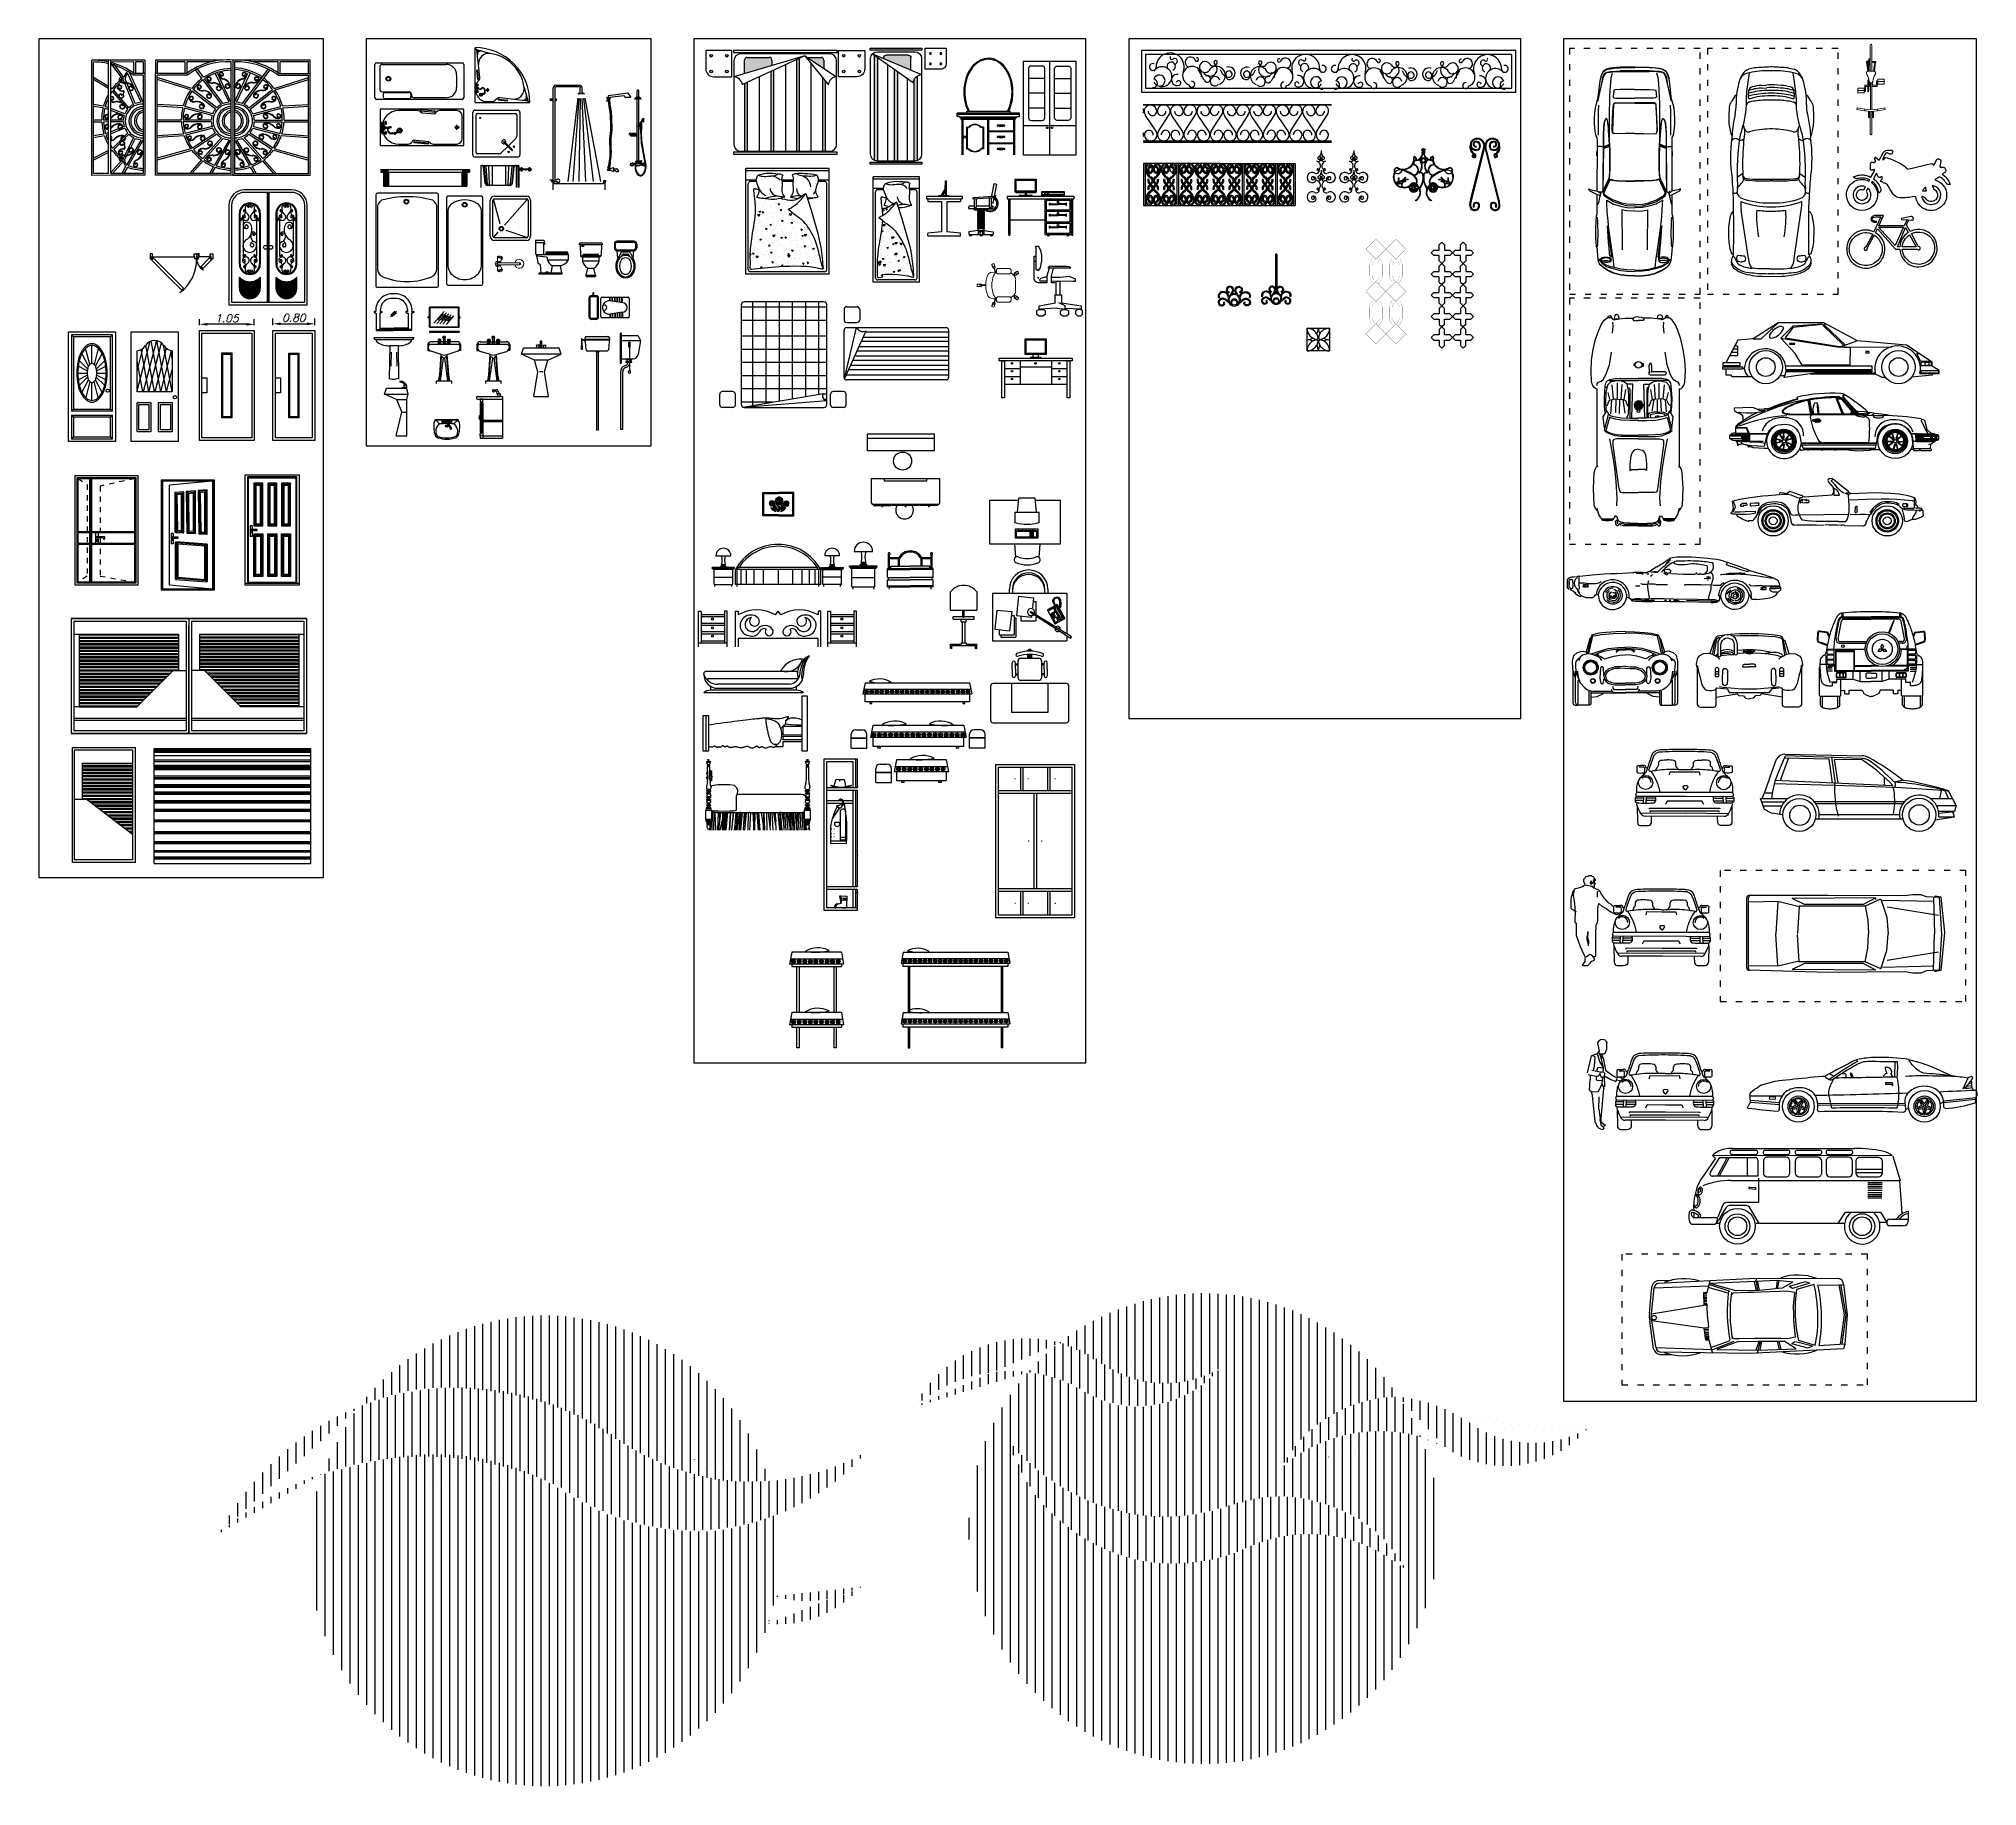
# Model space of a CAD drawing. Header units: millimetres. Extents: x 577 to 2337, y 236 to 943.
# Drawn here: x 772.5 to 809.57, y 678.26 to 711.68 of the extents above; entities that cross this region are included whole.
import ezdxf

# ---------------------------------------------------------------- set-up
doc = ezdxf.new("R2010")
doc.units = ezdxf.units.MM
doc.header["$LTSCALE"] = 0.01
doc.linetypes.add('ACAD_ISO03W100', pattern=[30, 12, -18])
doc.linetypes.add('HIDDEN', pattern=[0.375, 0.25, -0.125])
for name, color, linetype in [('04-Door', 4, 'Continuous'), ('05-Dim', 5, 'Continuous'), ('06-Furn', 4, 'Continuous'), ('08-Hatch', 5, 'Continuous')]:
    doc.layers.add(name, color=color, linetype=linetype)
doc.styles.add('ATTR', font='romans.shx', dxfattribs={"width": 0.8, "height": 0.48})
doc.styles.get("Standard").update_dxf_attribs({"font": 'italic.shx'})
doc.dimstyles.new('ISO-25', dxfattribs={"dimtxt": 0.15, "dimasz": 0.15, "dimexe": 0.1, "dimexo": 0.1, "dimgap": 0.04, "dimtad": 1, "dimzin": 1, "dimdsep": 46, "dimtxsty": 'Standard', "dimcen": 0.3, "dimadec": 0, "dimazin": 0, "dimtfac": 1, "dimtmove": 0, "dimatfit": 3, "dimfxl": 1, "dimarcsym": 0})
pattern_1 = [(90, (41.29273, 74.96259), (-0.15875, 3e-17), [])]
pattern_2 = [(90, (84.54274, 74.13766), (-0.15875, 3e-17), [])]

msp = doc.modelspace()

# ---------------------------------------------------------------- blocks, each defined once
blk = doc.blocks.new('desk')
at = {"layer": '06-Furn', "color": 37}
for p, q in [((806.041, 756.164), (806.068, 756.433)), ((806.377, 756.433), (806.068, 756.433)), ((806.404, 756.164), (806.377, 756.433)), ((805.513, 755.557), (805.513, 756.397)), ((805.513, 756.397), (806.064, 756.397)), ((805.987, 756.164), (805.987, 755.962)), ((805.987, 756.164), (806.457, 756.164)), ((806.38, 756.397), (806.857, 756.397)), ((806.457, 755.962), (806.457, 756.164)), ((806.857, 756.397), (806.857, 755.557)), ((806.014, 755.962), (805.987, 755.962)), ((806.001, 755.67), (806.001, 755.849)), ((806.001, 755.849), (806.431, 755.849)), ((806.431, 755.67), (806.001, 755.67)), ((806.019, 755.813), (806.055, 755.813)), ((806.019, 755.688), (806.019, 755.813)), ((806.275, 755.688), (806.019, 755.688)), ((806.022, 755.804), (806.275, 755.804)), ((806.022, 755.688), (806.022, 755.804)), ((806.055, 755.849), (806.055, 755.813)), ((806.061, 755.849), (806.061, 755.813)), ((806.061, 755.813), (806.128, 755.813)), ((806.128, 755.849), (806.128, 755.813)), ((806.135, 755.849), (806.135, 755.813)), ((806.135, 755.813), (806.202, 755.813)), ((806.202, 755.849), (806.202, 755.813)), ((806.208, 755.849), (806.208, 755.813)), ((806.208, 755.813), (806.275, 755.813)), ((806.275, 755.849), (806.275, 755.813)), ((806.275, 755.804), (806.275, 755.688)), ((806.282, 755.849), (806.282, 755.813)), ((806.282, 755.813), (806.335, 755.813)), ((806.282, 755.804), (806.282, 755.778)), ((806.282, 755.804), (806.335, 755.804)), ((806.282, 755.778), (806.335, 755.778)), ((806.282, 755.76), (806.282, 755.742)), ((806.282, 755.76), (806.335, 755.76)), ((806.335, 755.742), (806.282, 755.742)), ((806.282, 755.715), (806.282, 755.688)), ((806.335, 755.715), (806.282, 755.715)), ((806.335, 755.688), (806.282, 755.688)), ((806.335, 755.849), (806.335, 755.813)), ((806.335, 755.804), (806.335, 755.778)), ((806.335, 755.76), (806.335, 755.742)), ((806.335, 755.715), (806.335, 755.688)), ((806.342, 755.849), (806.342, 755.813)), ((806.342, 755.813), (806.413, 755.813)), ((806.342, 755.804), (806.411, 755.804)), ((806.342, 755.804), (806.342, 755.688)), ((806.413, 755.688), (806.342, 755.688)), ((806.411, 755.688), (806.411, 755.804)), ((806.413, 755.688), (806.413, 755.813)), ((806.457, 755.962), (806.43, 755.962)), ((806.431, 755.849), (806.431, 755.67)), ((806.857, 755.557), (805.513, 755.557)), ((805.98, 755.557), (806.004, 755.305)), ((806.469, 755.557), (806.446, 755.305))]:
    blk.add_line(p, q, dxfattribs=at)
for centre, radius, start, end in [((806.222, 756.756), 0.821, 255.2952, 284.7048), ((806.036, 755.255), 0.0603, 60.3175, 238.735), ((806.225, 755.736), 0.457, 249.7134, 290.2866), ((806.413, 755.255), 0.0603, 301.265, 119.6825), ((806.225, 755.727), 0.568, 247.2611, 292.7389)]:
    blk.add_arc(centre, radius, start, end, dxfattribs=at)
blk = doc.blocks.new('reauty')
at = {"layer": '06-Furn', "color": 37}
for p, q in [((805.899, 744.578), (805.899, 744.898)), ((805.899, 744.898), (807.175, 744.898)), ((805.899, 744.818), (807.175, 744.818)), ((807.175, 744.578), (805.899, 744.578)), ((807.175, 744.898), (807.175, 744.578))]:
    blk.add_line(p, q, dxfattribs=at)
blk.add_circle((806.573, 744.38), 0.173, dxfattribs=at)
blk = doc.blocks.new('bed1')
at = {"layer": '06-Furn', "color": 37}
for p, q in [((805.858, 741.831), (805.858, 743.747)), ((807.491, 743.696), (805.858, 743.696)), ((807.491, 743.444), (805.858, 743.444)), ((806.887, 743.797), (805.909, 743.797)), ((806.08, 741.819), (806.08, 743.797)), ((806.332, 741.862), (806.332, 743.797)), ((806.584, 741.904), (806.584, 743.797)), ((806.836, 741.947), (806.836, 743.797)), ((807.441, 743.797), (806.887, 743.797)), ((807.088, 741.99), (807.088, 743.797)), ((807.34, 742.033), (807.34, 743.797)), ((807.491, 741.831), (807.491, 743.747)), ((807.491, 743.142), (805.858, 743.142)), ((807.491, 742.89), (805.858, 742.89)), ((807.491, 742.638), (805.858, 742.638)), ((807.491, 742.386), (805.858, 742.386)), ((805.443, 741.831), (805.443, 742.031)), ((805.693, 742.081), (805.493, 742.081)), ((805.743, 741.831), (805.743, 742.031)), ((807.491, 742.134), (805.858, 742.134)), ((805.887, 741.786), (807.428, 742.048)), ((807.491, 742.033), (807.419, 742.033)), ((807.562, 741.831), (807.562, 742.031)), ((807.812, 742.081), (807.612, 742.081)), ((807.862, 741.831), (807.862, 742.031)), ((805.693, 741.781), (805.493, 741.781)), ((806.451, 741.882), (805.858, 741.882)), ((805.892, 741.784), (807.491, 741.912)), ((805.909, 741.781), (806.887, 741.781)), ((806.887, 741.781), (807.441, 741.781)), ((807.491, 741.932), (807.441, 741.932)), ((807.812, 741.781), (807.612, 741.781))]:
    blk.add_line(p, q, dxfattribs=at)
for centre, radius, start, end in [((805.909, 743.747), 0.0504, 90, 180), ((807.441, 743.747), 0.0504, 0, 90), ((805.493, 742.031), 0.05, 90, 180), ((805.693, 742.031), 0.05, 0, 90), ((807.497, 741.997), 0.0859, 143.9369, 266.0751), ((807.612, 742.031), 0.05, 90, 180), ((807.812, 742.031), 0.05, 0, 90), ((805.493, 741.831), 0.05, 180, 270), ((805.693, 741.831), 0.05, 270, 0), ((805.909, 741.831), 0.0504, 180, 270), ((807.441, 741.831), 0.0504, 270, 0), ((807.612, 741.831), 0.05, 180, 270), ((807.812, 741.831), 0.05, 270, 0)]:
    blk.add_arc(centre, radius, start, end, dxfattribs=at)
blk = doc.blocks.new('bed2')
at = {"layer": '06-Furn', "color": 37}
for p, q in [((805.754, 741.456), (805.754, 741.256)), ((805.804, 741.506), (806.004, 741.506)), ((805.804, 741.206), (806.004, 741.206)), ((806.054, 741.456), (806.054, 741.256)), ((805.754, 740.156), (805.754, 741.056)), ((805.76, 740.132), (805.994, 741.106)), ((805.763, 740.127), (806.174, 741.046)), ((805.804, 741.106), (807.704, 741.106)), ((806.084, 740.846), (807.754, 740.846)), ((806.12, 740.926), (807.754, 740.926)), ((806.165, 741.026), (807.754, 741.026)), ((807.754, 741.056), (807.754, 740.156)), ((805.923, 740.486), (807.754, 740.486)), ((805.959, 740.566), (807.754, 740.566)), ((806.004, 740.666), (807.754, 740.666)), ((806.04, 740.746), (807.754, 740.746)), ((805.798, 740.206), (807.754, 740.206)), ((807.704, 740.106), (805.804, 740.106)), ((805.843, 740.306), (807.754, 740.306)), ((805.879, 740.386), (807.754, 740.386))]:
    blk.add_line(p, q, dxfattribs=at)
for centre, radius, start, end in [((805.804, 741.456), 0.05, 90, 180), ((805.804, 741.256), 0.05, 180, 270), ((806.004, 741.456), 0.05, 0, 90), ((806.004, 741.256), 0.05, 270, 0), ((805.804, 741.056), 0.05, 90, 180), ((806.115, 741.169), 0.136, 207.3267, 295.7399), ((807.704, 741.056), 0.05, 0, 90), ((805.804, 740.156), 0.05, 180, 270), ((807.704, 740.156), 0.05, 270, 0)]:
    blk.add_arc(centre, radius, start, end, dxfattribs=at)
blk = doc.blocks.new('f8')
at = {"layer": '06-Furn', "color": 8}
for p, q in [((806.65, 700.027), (806.634, 700.077)), ((806.692, 700.077), (806.634, 700.077)), ((806.676, 700.027), (806.692, 700.077)), ((806.714, 700.027), (806.714, 700.154)), ((806.739, 700.154), (806.714, 700.154)), ((806.739, 700.129), (806.714, 700.129)), ((806.739, 700.027), (806.739, 700.154)), ((806.777, 700.027), (806.761, 700.077)), ((806.761, 700.077), (806.819, 700.077)), ((806.803, 700.027), (806.819, 700.077))]:
    blk.add_line(p, q, dxfattribs=at)
at = {"layer": '06-Furn', "color": 142}
for p, q in [((806.346, 699.906), (806.384, 700.021)), ((806.6, 699.792), (806.346, 699.906)), ((807.108, 699.906), (806.346, 699.906)), ((807.069, 700.021), (806.384, 700.021)), ((806.451, 700.024), (807.002, 700.024)), ((806.548, 700.027), (806.906, 700.027)), ((806.854, 699.792), (806.6, 699.792)), ((806.663, 699.564), (806.6, 699.792)), ((806.79, 699.564), (806.854, 699.792)), ((806.854, 699.792), (807.108, 699.906)), ((807.108, 699.906), (807.069, 700.021)), ((806.585, 699.096), (806.663, 699.564)), ((806.758, 699.564), (806.695, 699.564)), ((806.868, 699.096), (806.79, 699.564)), ((806.585, 699.096), (806.868, 699.096))]:
    blk.add_line(p, q, dxfattribs=at)
blk = doc.blocks.new('f11')
at = {"layer": '06-Furn', "color": 234, "linetype": 'Continuous'}
for p, q in [((810.639, 703.494), (810.36, 703.083)), ((810.543, 703.226), (810.727, 703.506)), ((810.638, 703.493), (810.582, 703.541)), ((814.023, 703.539), (810.583, 703.541)), ((810.866, 703.505), (810.681, 703.153)), ((810.9, 703.507), (810.712, 703.149)), ((810.727, 703.506), (811.399, 703.506)), ((810.953, 703.565), (811.418, 703.565)), ((811.414, 703.64), (810.957, 703.64)), ((810.961, 703.675), (813.301, 703.675)), ((811.256, 703.146), (811.256, 703.506)), ((811.45, 703.456), (811.45, 703.147)), ((811.557, 703.432), (811.557, 703.212)), ((811.588, 703.565), (812.032, 703.565)), ((812.028, 703.64), (811.592, 703.64)), ((811.988, 703.508), (811.633, 703.509)), ((812.065, 703.212), (812.064, 703.432)), ((812.167, 703.432), (812.167, 703.212)), ((812.198, 703.565), (812.643, 703.565)), ((812.639, 703.64), (812.202, 703.64)), ((812.598, 703.508), (812.244, 703.509)), ((812.675, 703.212), (812.674, 703.432)), ((812.756, 703.432), (812.756, 703.212)), ((812.789, 703.565), (813.234, 703.565)), ((813.23, 703.64), (812.793, 703.64)), ((813.187, 703.508), (812.832, 703.509)), ((813.263, 703.212), (813.263, 703.432)), ((813.327, 703.431), (813.327, 703.21)), ((813.758, 703.507), (813.403, 703.507)), ((813.834, 703.21), (813.834, 703.431)), ((814.035, 703.532), (814.172, 703.065)), ((811.45, 703.147), (810.586, 703.147)), ((810.938, 703.065), (814.172, 703.065)), ((811.462, 703.107), (811.462, 702.643)), ((811.633, 703.136), (811.988, 703.136)), ((812.244, 703.136), (812.599, 703.136)), ((812.832, 703.136), (813.187, 703.136)), ((813.33, 703.219), (813.831, 703.219)), ((813.331, 703.284), (813.831, 703.284)), ((813.403, 703.134), (813.758, 703.134)), ((813.558, 703.027), (813.827, 703.027)), ((814.172, 703.065), (814.163, 703.056)), ((814.163, 703.056), (814.203, 702.445)), ((811.277, 702.93), (811.284, 702.913)), ((811.313, 702.928), (811.281, 702.937)), ((811.284, 702.913), (811.412, 702.897)), ((811.416, 702.926), (811.313, 702.928)), ((811.412, 702.897), (811.416, 702.926)), ((813.558, 702.996), (813.827, 702.996)), ((813.558, 702.955), (813.827, 702.955)), ((813.558, 702.924), (813.827, 702.924)), ((813.558, 702.878), (813.827, 702.878)), ((813.558, 702.838), (813.823, 702.838)), ((813.558, 702.794), (813.823, 702.794)), ((813.558, 702.763), (813.823, 702.763)), ((813.558, 702.732), (813.823, 702.732)), ((810.23, 702.441), (810.228, 702.365)), ((810.679, 702.351), (810.243, 702.351)), ((810.637, 702.231), (810.684, 702.283)), ((810.785, 702.597), (810.685, 702.361)), ((810.824, 702.524), (810.701, 702.306)), ((811.462, 702.643), (810.855, 702.644)), ((811.203, 702.589), (810.935, 702.589)), ((811.469, 702.254), (811.312, 702.525)), ((812.995, 702.252), (813.127, 702.458)), ((813.127, 702.458), (813.795, 702.458)), ((813.795, 702.458), (813.917, 702.26)), ((813.977, 702.326), (814.328, 702.326)), ((814.33, 702.476), (814.33, 702.285)), ((810.189, 702.231), (810.48, 702.231)), ((810.48, 702.231), (810.637, 702.231)), ((810.653, 702.246), (810.715, 702.246)), ((811.417, 702.249), (813.098, 702.249)), ((813.917, 702.26), (813.791, 702.26)), ((814.233, 702.198), (813.976, 702.198))]:
    blk.add_line(p, q, dxfattribs=at)
for centre, radius in [((811.062, 702.19), 0.341), ((811.062, 702.19), 0.238), ((811.062, 702.19), 0.178), ((813.447, 702.19), 0.24), ((813.447, 702.19), 0.178)]:
    blk.add_circle(centre, radius, dxfattribs=at)
for centre, radius, start, end in [((810.911, 703.191), 0.48, 118.4363, 133.2423), ((810.93, 703.156), 0.521, 86.5717, 118.4363), ((810.956, 703.602), 0.0375, 89.6625, 264.2661), ((811.399, 703.456), 0.0508, 0, 90), ((811.414, 703.603), 0.0375, 275.8289, 90.4325), ((811.591, 703.602), 0.0375, 89.6624, 264.2661), ((811.633, 703.433), 0.0762, 89.8603, 180.208), ((811.988, 703.432), 0.0762, 0.2167, 89.8603), ((812.029, 703.603), 0.0375, 275.8289, 90.4324), ((812.202, 703.602), 0.0375, 89.6624, 264.2661), ((812.244, 703.433), 0.0762, 89.8603, 180.208), ((812.598, 703.432), 0.0762, 0.2167, 89.8603), ((812.639, 703.603), 0.0375, 275.8289, 90.4324), ((812.793, 703.602), 0.0375, 89.6624, 264.2661), ((812.832, 703.433), 0.0762, 89.8603, 180.208), ((813.187, 703.432), 0.0762, 0.2167, 89.8603), ((813.23, 703.603), 0.0375, 275.8287, 90.4326), ((813.328, 701.106), 2.57, 78.5285, 90.5977), ((813.403, 703.431), 0.0762, 89.8603, 180.208), ((813.758, 703.431), 0.0762, 0.2167, 90), ((813.751, 703.192), 0.441, 51.9561, 78.5285), ((811.284, 702.564), 1.06, 150.7302, 183.9128), ((810.94, 701.595), 1.472, 90.0823, 111.5101), ((810.586, 703.198), 0.0508, 146.7751, 270.2275), ((811.633, 703.212), 0.0762, 180, 270), ((811.988, 703.212), 0.0762, 269.786, 0.2167), ((812.244, 703.212), 0.0762, 180, 270), ((812.599, 703.212), 0.0762, 269.786, 0.2167), ((812.832, 703.212), 0.0762, 180, 270), ((813.187, 703.212), 0.0762, 270, 0), ((813.403, 703.21), 0.0762, 180, 270), ((813.758, 703.21), 0.0762, 270, 0), ((810.256, 702.73), 0.0471, 47.0652, 98.4413), ((810.248, 702.703), 0.0991, 56.0455, 86.7638), ((810.235, 702.717), 0.0709, 11.5278, 41.8895), ((810.176, 702.675), 0.172, 314.1822, 26.3961), ((810.423, 702.848), 0.121, 167.1815, 180.9646), ((810.383, 702.847), 0.081, 180.9645, 197.8168), ((810.067, 702.683), 0.243, 346.6916, 11.5277), ((810.229, 702.702), 0.112, 26.3961, 48.3285), ((810.423, 702.848), 0.121, 153.3983, 167.1815), ((810.356, 702.839), 0.0526, 197.8168, 222.212), ((810.372, 702.864), 0.0603, 161.9701, 175.9599), ((810.352, 702.865), 0.0407, 175.96, 192.9961), ((810.339, 702.862), 0.0268, 192.9961, 217.4165), ((810.387, 702.866), 0.081, 136.5458, 153.3982), ((810.372, 702.864), 0.0603, 147.9801, 161.97), ((810.336, 702.821), 0.026, 222.2121, 257.1812), ((810.328, 702.854), 0.0136, 217.4158, 251.9693), ((810.355, 702.874), 0.0407, 130.9444, 147.9804), ((810.328, 702.854), 0.0136, 251.971, 286.5246), ((810.366, 702.885), 0.0526, 112.1509, 136.5461), ((810.346, 702.885), 0.0268, 106.524, 130.9444), ((810.336, 702.821), 0.026, 257.1817, 292.1508), ((810.325, 702.867), 0.0268, 286.5233, 310.9437), ((810.343, 702.898), 0.0136, 71.97, 106.5235), ((810.316, 702.878), 0.0407, 310.9443, 327.9803), ((810.326, 702.846), 0.0526, 292.1506, 316.5458), ((810.356, 702.91), 0.026, 77.1813, 112.1505), ((810.343, 702.898), 0.0136, 37.4164, 71.9699), ((810.299, 702.888), 0.0603, 327.9801, 341.97), ((810.332, 702.89), 0.0268, 12.996, 37.4163), ((810.299, 702.888), 0.0603, 341.9701, 355.9599), ((810.318, 702.886), 0.0407, 355.9602, 12.9963), ((810.356, 702.91), 0.026, 42.2125, 77.1817), ((810.306, 702.865), 0.081, 316.5459, 333.3982), ((810.337, 702.892), 0.0526, 17.8168, 42.212), ((810.27, 702.883), 0.121, 333.3981, 347.1813), ((810.31, 702.884), 0.081, 0.9647, 17.817), ((810.27, 702.883), 0.121, 347.1814, 0.9645), ((810.741, 702.371), 0.608, 173.1574, 186.8426), ((810.198, 702.435), 0.0617, 66.9848, 171.6864), ((810.222, 702.309), 0.0852, 186.8426, 247.3236), ((810.252, 702.425), 0.0742, 170.0383, 265.063), ((810.198, 702.435), 0.02, 61.072, 171.6864), ((810.135, 702.179), 0.283, 51.8362, 75.1239), ((810.135, 702.179), 0.325, 51.8362, 74.4396), ((810.282, 702.627), 0.0562, 169.1184, 234.0303), ((810.334, 702.619), 0.107, 182.0699, 215.8723), ((810.273, 702.575), 0.0319, 215.8723, 314.1822), ((810.258, 702.594), 0.0153, 234.0303, 296.0242), ((810.234, 702.643), 0.0705, 296.0242, 346.6916), ((810.174, 702.449), 0.158, 321.7546, 332.7873), ((810.299, 702.387), 0.0183, 325.27, 51.8362), ((810.299, 702.387), 0.06, 325.27, 51.8362), ((810.404, 702.359), 0.276, 336.1887, 358.4103), ((810.59, 702.369), 0.127, 317.6137, 330.5425), ((810.855, 702.567), 0.0762, 89.9816, 157.1709), ((810.935, 702.462), 0.127, 89.9759, 150.5425), ((811.202, 702.462), 0.127, 30.1185, 89.9759), ((813.447, 702.19), 0.341, 128.3989, 51.9127), ((813.981, 702.262), 0.0642, 93.7581, 266.3205), ((814.39, 702.132), 0.348, 99.8728, 146.3491), ((814.355, 702.188), 0.242, 95.8993, 145.3626), ((814.235, 702.294), 0.0956, 268.8742, 354.566)]:
    blk.add_arc(centre, radius, start, end, dxfattribs=at)
blk = doc.blocks.new('f12')
at = {"layer": '06-Furn', "color": 234}
for p, q in [((818.927, 702.667), (818.879, 702.66)), ((815.566, 702.257), (815.533, 702.316)), ((815.592, 702.272), (815.534, 702.355)), ((815.615, 702.291), (815.571, 702.342)), ((815.629, 702.291), (815.675, 702.34)), ((815.653, 702.273), (815.713, 702.352)), ((815.677, 702.255), (815.712, 702.312)), ((817.977, 702.257), (817.944, 702.316)), ((818.003, 702.272), (817.945, 702.355)), ((818.026, 702.291), (817.982, 702.342)), ((818.04, 702.291), (818.086, 702.34)), ((818.065, 702.273), (818.124, 702.352)), ((818.088, 702.255), (818.123, 702.312)), ((818.401, 702.316), (818.331, 702.276)), ((818.932, 702.624), (818.834, 702.61)), ((815.569, 702.215), (815.475, 702.186)), ((815.561, 702.244), (815.499, 702.217)), ((815.579, 702.186), (815.513, 702.173)), ((815.59, 702.178), (815.596, 702.11)), ((815.62, 702.176), (815.618, 702.078)), ((815.65, 702.177), (815.642, 702.11)), ((815.661, 702.184), (815.727, 702.169)), ((815.672, 702.213), (815.765, 702.18)), ((815.681, 702.242), (815.742, 702.213)), ((817.737, 702.193), (817.667, 702.168)), ((817.98, 702.215), (817.886, 702.186)), ((817.972, 702.244), (817.91, 702.217)), ((817.99, 702.186), (817.924, 702.173)), ((818.001, 702.178), (818.007, 702.11)), ((818.031, 702.176), (818.029, 702.078)), ((818.061, 702.177), (818.053, 702.11)), ((818.072, 702.184), (818.138, 702.169)), ((818.083, 702.213), (818.176, 702.18)), ((818.092, 702.242), (818.153, 702.213))]:
    blk.add_line(p, q, dxfattribs=at)
for points in [[(818.432, 702.189, -0.399371), (818.4, 702.229, 0.211745), (818.321, 702.5, 0.175043), (818.069, 702.613, 0.226018), (817.715, 702.484, 0.223386), (817.659, 702.292, -0.021479), (817.667, 702.16, -0.423384), (817.623, 702.116, 0.014593), (816.821, 702.132, 0.0129), (816.016, 702.128, -0.356724), (815.987, 702.167, 0.144194), (815.947, 702.435, 0.264533), (815.648, 702.585, 0.160191), (815.373, 702.507, 0.21129), (815.252, 702.243, -0.022884), (815.249, 702.158, -0.399158), (815.214, 702.131, -0.007365), (814.66, 702.192, -0.491833), (814.653, 702.221, 0.011625), (814.68, 702.267, 0.040323), (814.706, 702.312, -0.1281), (814.704, 702.345, -0.044829), (814.694, 702.444, -0.211118), (814.738, 702.524, -0.01133), (814.895, 702.633, -0.073891), (815.46, 702.745, -0.005498), (816.074, 702.81, -0.235438), (816.124, 702.8, 0.09364), (816.212, 702.744, 0.291896), (816.291, 702.754, -0.030441), (816.711, 703.018, -0.15167), (816.979, 703.095, 0.001804), (817.511, 703.086, -0.030011), (817.506, 702.792, -0.003466), (816.315, 702.772, 3.647766)], [(816.733, 703.123, 0.020546), (816.124, 702.8, -6.837416)], [(818.432, 702.189, 0.064631), (819.002, 702.3, 0.31198), (819.012, 702.335, 0.007466), (819.001, 702.37, 0.179511), (819.04, 702.468, 0.297921), (819.002, 702.532, -0.16443), (818.958, 702.558, -0.060849), (818.939, 702.583, -0.09621), (818.796, 702.573, 0.073287), (818.953, 702.767, 0.602103), (818.934, 702.8, 0.085344), (818.864, 702.772, 0.002155), (818.562, 702.811, 0.017511), (818.076, 702.86, -0.172718), (817.881, 702.942, -0.079038), (817.731, 703.125, 0.052124), (817.116, 703.162, 0.066167), (816.733, 703.123, -0.033042), (816.75, 703.09, 0.020743), (816.21, 702.745, -0.32075)], [(817.506, 702.792, -0.078617), (817.533, 702.375, -0.060686), (817.503, 702.196, 0.007912), (816.263, 702.198, -0.023522), (816.208, 702.43, -0.167036), (816.248, 702.653)], [(816.248, 702.653, 0.005803), (816.295, 702.758, 13.001989)], [(816.535, 702.775), (816.533, 702.825, 0.437901), (816.507, 702.855, -0.00572), (816.426, 702.848, 1.239977)], [(816.673, 702.776), (816.641, 702.854, 1.252258), (816.618, 702.845, -0.01836), (816.646, 702.776, -0.52342)], [(817.421, 702.79, 0.230058), (817.385, 702.851, 0.266485), (817.406, 702.89, 0.29082), (817.367, 702.958, 0.03649), (817.309, 702.981, 0.566109), (817.28, 702.954, 0.06584), (817.315, 702.862, 0.2827), (817.24, 702.786, -3.077225)], [(818.635, 702.802, 0.006802), (817.93, 702.813, 0.014525), (817.672, 702.804)], [(818.939, 702.583, 0.433755), (818.932, 702.624, 0.532959), (818.927, 702.667, 0.550791), (818.919, 702.714, 1.205935)], [(815.306, 702.428, -0.001633), (814.697, 702.425)], [(815.533, 702.316, 0.473959), (815.51, 702.323, -0.675717)], [(815.571, 702.342, -0.473959), (815.572, 702.366, 0.675717)], [(815.675, 702.34, 0.473959), (815.674, 702.364, -0.675717)], [(815.712, 702.312, -0.473959), (815.735, 702.319, 0.675717)], [(817.713, 702.482, -0.00474), (815.946, 702.437)], [(817.944, 702.316, 0.473959), (817.921, 702.323, -0.675717)], [(817.982, 702.342, -0.473959), (817.983, 702.366, 0.675717)], [(818.086, 702.34, 0.473959), (818.086, 702.364, -0.675717)], [(818.123, 702.312, -0.473959), (818.146, 702.319, 0.675717)], [(818.989, 702.536, -0.001808), (818.316, 702.505)], [(815.499, 702.217, -0.473959), (815.477, 702.226, 0.675717)], [(815.513, 702.173, 0.473959), (815.499, 702.154, -0.675717)], [(815.596, 702.11, -0.473959), (815.58, 702.092, 0.675717)], [(815.642, 702.11, 0.473959), (815.656, 702.091, -0.675717)], [(815.727, 702.169, -0.473959), (815.74, 702.149, 0.675717)], [(815.742, 702.213, 0.473959), (815.765, 702.221, -0.675717)], [(817.91, 702.217, -0.473959), (817.888, 702.226, 0.675717)], [(817.924, 702.173, 0.473959), (817.91, 702.154, -0.675717)], [(818.007, 702.11, -0.473959), (817.992, 702.092, 0.675717)], [(818.053, 702.11, 0.473959), (818.067, 702.091, -0.675717)], [(818.138, 702.169, -0.473959), (818.151, 702.149, 0.675717)], [(818.153, 702.213, 0.473959), (818.176, 702.221, -0.675717)]]:
    blk.add_lwpolyline(points, format="xyb", dxfattribs=at)
for points in [[(817.467, 702.791), (817.472, 703.087)], [(817.731, 703.125), (817.968, 703.064), (818.145, 703.001), (818.374, 702.9), (818.567, 702.811)], [(816.301, 702.808), (816.217, 702.853)], [(817.42, 702.623), (817.434, 702.646), (817.414, 702.681), (817.287, 702.683), (817.284, 702.652), (817.404, 702.652), (817.42, 702.623)], [(818.864, 702.772), (818.763, 702.559)], [(815.257, 702.298), (814.704, 702.345)], [(814.706, 702.312), (815.253, 702.269)], [(815.064, 702.372), (815.181, 702.368), (815.185, 702.408), (815.065, 702.41), (815.064, 702.372)], [(817.66, 702.284), (815.99, 702.276)], [(819.019, 702.394), (818.399, 702.327)], [(818.402, 702.303), (819.001, 702.37)], [(815.992, 702.252), (817.662, 702.258)]]:
    blk.add_lwpolyline(points, dxfattribs=at)
for centre, radius in [((815.621, 702.23), 0.303), ((815.621, 702.23), 0.199), ((815.621, 702.23), 0.167), ((818.032, 702.23), 0.303), ((818.032, 702.23), 0.199), ((818.032, 702.23), 0.167), ((815.585, 702.22), 0.00725), ((815.6, 702.261), 0.00725), ((815.621, 702.23), 0.0203), ((815.62, 702.193), 0.00725), ((815.643, 702.26), 0.00725), ((815.656, 702.218), 0.00725), ((817.996, 702.22), 0.00725), ((818.011, 702.261), 0.00725), ((818.032, 702.23), 0.0203), ((818.031, 702.193), 0.00725), ((818.054, 702.26), 0.00725), ((818.067, 702.218), 0.00725)]:
    blk.add_circle(centre, radius, dxfattribs=at)
for centre, radius, start, end in [((815.621, 702.23), 0.144, 140.2219, 181.7032), ((815.621, 702.23), 0.144, 68.2219, 109.7032), ((815.622, 702.297), 0.009, 221.0243, 316.9009), ((815.621, 702.23), 0.144, 356.2219, 37.7032), ((818.032, 702.23), 0.144, 140.2219, 181.7032), ((818.032, 702.23), 0.144, 68.2219, 109.7032), ((818.033, 702.297), 0.009, 221.0243, 316.9009), ((818.032, 702.23), 0.144, 356.2219, 37.7032), ((815.621, 702.23), 0.144, 212.2219, 253.7032), ((815.558, 702.252), 0.009, 293.0243, 28.9009), ((815.581, 702.177), 0.009, 5.0243, 100.9009), ((815.659, 702.176), 0.009, 77.0243, 172.9009), ((815.621, 702.23), 0.144, 284.2219, 325.7032), ((815.685, 702.25), 0.009, 149.0243, 244.9009), ((818.032, 702.23), 0.144, 212.2219, 253.7032), ((817.969, 702.252), 0.009, 293.0243, 28.9009), ((817.992, 702.177), 0.009, 5.0243, 100.9009), ((818.07, 702.176), 0.009, 77.0243, 172.9009), ((818.032, 702.23), 0.144, 284.2219, 325.7032), ((818.096, 702.25), 0.009, 149.0243, 244.9009)]:
    blk.add_arc(centre, radius, start, end, dxfattribs=at)
blk = doc.blocks.new('f13')
at = {"layer": '06-Furn', "color": 234}
blk.add_line((820.583, 702.877), (820.528, 702.878), dxfattribs=at)
for points in [[(820.555, 702.298), (819.781, 702.293, -0.280136), (819.703, 702.339, -0.035488), (819.631, 702.498, -0.194849), (819.63, 702.551, -0.274468), (819.6, 702.576, -0.0946), (819.597, 702.648, -0.180868), (819.616, 702.678, -0.12668), (819.605, 702.711, 0.004157), (819.621, 702.756, 0.035384), (819.623, 702.836, -0.085887), (819.641, 702.945, -0.091185), (819.7, 703.045, -0.003895), (819.804, 703.14, 0.024903), (819.845, 703.263, -0.002351), (819.909, 703.457, -0.133037), (819.953, 703.529, -0.161323), (820.083, 703.57, -0.020081), (820.544, 703.577, -0.018563), (820.993, 703.568, -0.161323), (821.123, 703.527, -0.133037), (821.167, 703.455, -0.002351), (821.231, 703.261, 0.024903), (821.272, 703.137, -0.003895), (821.375, 703.042, -0.091185), (821.434, 702.942, -0.085887), (821.451, 702.833, 0.035384), (821.453, 702.753, 0.004157), (821.47, 702.708, -0.12668), (821.458, 702.676, -0.180868), (821.477, 702.645, -0.0946), (821.474, 702.573, -0.274468), (821.443, 702.548, -0.194849), (821.443, 702.495, -0.035488), (821.37, 702.336, -0.280136), (821.293, 702.291)], [(820.548, 703.185, 0.001102), (820.374, 703.187, 0.049707), (820.009, 703.17, 0.016032), (819.884, 703.153, -0.493092), (819.855, 703.182, -0.037499), (819.957, 703.461, -0.196626), (820.047, 703.526, -0.018306), (820.545, 703.541, -0.016277), (821.029, 703.524, -0.164291), (821.113, 703.47, -0.042306), (821.22, 703.18, -0.493092), (821.192, 703.15, 0.016032), (821.067, 703.168, 0.049707), (820.702, 703.186, -0.00092)]]:
    blk.add_lwpolyline(points, format="xyb", close=True, dxfattribs=at)
for points in [[(819.826, 703.203, -0.141454), (819.797, 703.239, 0.428904), (819.754, 703.267, -0.022582), (819.646, 703.262, 0.431054), (819.621, 703.225, 0.01051), (819.623, 703.152, 0.433873), (819.655, 703.123, 0.042539), (819.793, 703.13, -0.102182)], [(819.772, 703.127, 0.012231), (819.773, 703.207, 0.421823), (819.749, 703.237, -0.003645), (819.668, 703.237)], [(819.895, 703.154, -0.031372), (819.994, 702.98, -0.050279), (820.063, 702.756, 1.329644)], [(819.992, 703.168, -0.232084), (820.04, 703.258, 0.015508), (820.044, 703.322, -0.403058), (820.082, 703.366, -0.04564), (820.206, 703.372, -0.058172)], [(820.411, 703.187, 0.174702), (820.369, 703.253, -0.015508), (820.367, 703.317, 0.403058), (820.33, 703.362, 0.04564), (820.206, 703.372, 0.906696)], [(820.664, 703.186, -0.174684), (820.707, 703.252, 0.015508), (820.708, 703.316, -0.403058), (820.745, 703.361, -0.04564), (820.869, 703.37, -0.906696)], [(821.083, 703.166, 0.232084), (821.035, 703.256, -0.015508), (821.032, 703.32, 0.403058), (820.994, 703.365, 0.04564), (820.869, 703.37, 0.058172)], [(821.18, 703.152, 0.031372), (821.081, 702.978, 0.050279), (821.011, 702.754, -1.329644)], [(821.248, 703.203, 0.125803), (821.273, 703.236, -0.428904), (821.315, 703.265, 0.022582), (821.423, 703.262, -0.431054), (821.449, 703.225, -0.01051), (821.448, 703.152, -0.433873), (821.417, 703.123, -0.041269), (821.283, 703.127, 0.102182)], [(821.3, 703.125, -0.012231), (821.298, 703.205, -0.421823), (821.321, 703.236, 0.003645), (821.402, 703.236)], [(819.63, 702.551, 0.018182), (819.931, 702.551, 0.374994), (819.986, 702.603, 0.153367), (819.975, 702.68, -2.099793)], [(820.543, 702.806), (820.51, 702.851, -0.574567), (820.528, 702.878)], [(820.564, 702.805, -0.562222), (820.543, 702.806, 0.059394)], [(820.564, 702.805), (820.601, 702.848, 0.564004), (820.583, 702.877)], [(821.443, 702.548, -0.018182), (821.143, 702.549, -0.374994), (821.088, 702.601, -0.153367), (821.099, 702.678, 2.099793)], [(819.631, 702.498), (819.635, 702.181, 0.410797), (819.692, 702.12, 0.019237), (819.847, 702.121, 0.358405), (819.901, 702.176, 0.034333), (819.905, 702.294, 30.459026)], [(821.443, 702.495), (821.438, 702.178, -0.410797), (821.381, 702.117, -0.019237), (821.226, 702.119, -0.358405), (821.172, 702.174, -0.034333), (821.168, 702.292, -30.459026)]]:
    blk.add_lwpolyline(points, format="xyb", dxfattribs=at)
for points in [[(820.245, 703.086), (820.261, 703.148), (820.548, 703.145), (820.814, 703.146), (820.83, 703.084)], [(819.616, 702.678), (820.552, 702.683), (821.458, 702.676)], [(819.621, 702.756), (820.552, 702.755), (821.453, 702.754)], [(819.748, 702.679), (819.743, 702.548)], [(819.803, 702.679), (819.797, 702.548)], [(821.271, 702.677), (821.277, 702.546)], [(821.326, 702.676), (821.331, 702.546)], [(819.746, 702.642), (819.596, 702.642)], [(819.745, 702.595), (819.597, 702.596)], [(819.695, 702.353), (820.555, 702.359), (821.378, 702.351)], [(819.986, 702.595), (819.799, 702.595)], [(819.986, 702.642), (819.802, 702.642)], [(819.867, 702.431), (819.864, 702.453), (820.554, 702.452), (821.209, 702.451), (821.206, 702.429)], [(819.884, 702.373), (819.881, 702.399), (820.555, 702.399), (821.193, 702.397), (821.189, 702.371)], [(820.179, 702.53), (820.205, 702.585), (820.208, 702.591), (820.553, 702.588), (820.866, 702.589), (820.869, 702.583), (820.895, 702.529)], [(821.088, 702.64), (821.272, 702.639)], [(821.088, 702.593), (821.274, 702.593)], [(821.328, 702.639), (821.478, 702.639)], [(821.329, 702.593), (821.477, 702.593)]]:
    blk.add_lwpolyline(points, dxfattribs=at)
for centre in [(819.791, 702.942), (821.284, 702.939)]:
    blk.add_circle(centre, 0.135, dxfattribs=at)
for centre, start, end in [((819.791, 702.942), 359.4917, 133.6907), ((821.284, 702.939), 47.2479, 181.4469)]:
    blk.add_arc(centre, 0.105, start, end, dxfattribs=at)
blk = doc.blocks.new('f14')
at = {"layer": '04-Door', "color": 17}
for p, q in [((816.719, 706.837), (817.919, 706.837)), ((816.719, 704.737), (816.719, 706.837)), ((816.759, 704.777), (816.759, 706.797)), ((816.759, 706.797), (817.879, 706.797)), ((816.779, 705.757), (816.779, 706.777)), ((816.779, 706.777), (816.999, 706.777)), ((816.999, 706.777), (817.859, 706.777)), ((816.999, 704.797), (816.999, 706.777)), ((817.019, 704.797), (817.019, 706.797)), ((817.039, 704.797), (817.039, 706.777)), ((817.859, 706.777), (817.859, 704.797)), ((817.879, 706.797), (817.879, 704.777)), ((817.919, 706.837), (817.919, 704.737)), ((816.999, 705.757), (816.779, 705.757)), ((816.779, 705.537), (816.779, 705.737)), ((816.999, 705.737), (816.779, 705.737)), ((817.859, 705.757), (817.039, 705.757)), ((817.859, 705.737), (817.039, 705.737)), ((817.113, 705.737), (817.113, 705.537)), ((817.129, 705.643), (817.129, 705.669)), ((817.129, 705.669), (817.279, 705.669)), ((817.251, 705.643), (817.129, 705.643)), ((817.134, 705.575), (817.134, 705.616)), ((817.134, 705.616), (817.149, 705.616)), ((817.149, 705.616), (817.149, 705.575)), ((817.167, 705.537), (817.167, 705.737)), ((817.261, 705.633), (817.261, 705.631)), ((817.271, 705.621), (817.279, 705.621)), ((817.289, 705.631), (817.289, 705.659)), ((816.999, 705.537), (816.779, 705.537)), ((816.779, 704.797), (816.779, 705.517)), ((816.999, 705.517), (816.779, 705.517)), ((817.859, 705.537), (817.039, 705.537)), ((817.859, 705.517), (817.039, 705.517)), ((817.149, 705.575), (817.134, 705.575)), ((817.919, 704.737), (816.719, 704.737)), ((817.879, 704.777), (816.759, 704.777)), ((817.859, 704.797), (816.779, 704.797))]:
    blk.add_line(p, q, dxfattribs=at)
at = {"layer": '04-Door', "color": 17, "linetype": 'HIDDEN'}
for p, q in [((816.779, 706.777), (816.951, 706.66)), ((817.859, 706.777), (817.2, 706.633)), ((816.951, 706.66), (816.951, 704.914)), ((817.2, 706.633), (817.2, 704.914)), ((816.951, 704.914), (816.779, 704.797)), ((817.2, 704.914), (817.859, 704.797))]:
    blk.add_line(p, q, dxfattribs=at)
at = {"layer": '04-Door', "color": 17}
for centre, start, end in [((817.251, 705.633), 0, 90), ((817.271, 705.631), 180, 270), ((817.279, 705.659), 0, 90), ((817.279, 705.631), 270, 0)]:
    blk.add_arc(centre, 0.01, start, end, dxfattribs=at)
blk = doc.blocks.new('f15')
at = {"layer": '04-Door', "color": 17}
for p, q in [((819.81, 707.103), (818.791, 707.103)), ((818.791, 707.103), (818.791, 705.003)), ((819.81, 705.003), (819.81, 707.103)), ((819.789, 707.082), (818.811, 707.082)), ((818.811, 707.082), (818.811, 705.023)), ((819.769, 707.082), (818.945, 707.006)), ((818.945, 705.099), (818.945, 707.006)), ((819.048, 706.861), (819.048, 706.102)), ((819.22, 706.877), (819.05, 706.864)), ((819.05, 706.864), (819.091, 706.823)), ((819.05, 706.864), (819.06, 706.102)), ((819.199, 706.856), (819.071, 706.844)), ((819.071, 706.844), (819.081, 706.123)), ((819.179, 706.836), (819.091, 706.823)), ((819.091, 706.823), (819.101, 706.143)), ((819.22, 706.877), (819.179, 706.836)), ((819.179, 706.136), (819.179, 706.836)), ((819.199, 706.115), (819.199, 706.856)), ((819.22, 706.094), (819.22, 706.878)), ((819.22, 706.095), (819.22, 706.877)), ((819.448, 706.897), (819.269, 706.884)), ((819.269, 706.884), (819.31, 706.843)), ((819.269, 706.884), (819.279, 706.09)), ((819.427, 706.876), (819.289, 706.864)), ((819.289, 706.864), (819.299, 706.11)), ((819.407, 706.855), (819.31, 706.843)), ((819.31, 706.843), (819.32, 706.131)), ((819.448, 706.897), (819.407, 706.855)), ((819.407, 706.124), (819.407, 706.855)), ((819.427, 706.103), (819.427, 706.876)), ((819.447, 706.081), (819.447, 706.898)), ((819.448, 706.082), (819.448, 706.897)), ((819.666, 706.916), (819.496, 706.904)), ((819.496, 706.904), (819.537, 706.863)), ((819.496, 706.904), (819.506, 706.075)), ((819.646, 706.896), (819.517, 706.883)), ((819.517, 706.883), (819.527, 706.096)), ((819.625, 706.875), (819.537, 706.863)), ((819.537, 706.863), (819.547, 706.116)), ((819.666, 706.916), (819.625, 706.875)), ((819.625, 706.109), (819.625, 706.875)), ((819.646, 706.088), (819.646, 706.896)), ((819.666, 706.066), (819.666, 706.918)), ((819.666, 706.066), (819.666, 706.918)), ((819.666, 706.068), (819.666, 706.916)), ((819.769, 707.082), (819.769, 705.023)), ((819.789, 705.023), (819.789, 707.082)), ((819.017, 706.08), (818.981, 706.08)), ((818.981, 706.08), (818.981, 705.884)), ((819.109, 706.015), (818.998, 706.015)), ((818.998, 705.995), (819.109, 705.995)), ((819.017, 706.08), (819.017, 706.015)), ((819.017, 705.995), (819.017, 705.884)), ((819.101, 706.143), (819.06, 706.102)), ((819.06, 706.102), (819.22, 706.095)), ((819.081, 706.123), (819.199, 706.115)), ((819.101, 706.143), (819.179, 706.136)), ((819.115, 706.001), (819.115, 706.009)), ((819.179, 706.136), (819.22, 706.095)), ((819.32, 706.131), (819.279, 706.09)), ((819.279, 706.09), (819.448, 706.082)), ((819.299, 706.11), (819.427, 706.103)), ((819.32, 706.131), (819.407, 706.124)), ((819.407, 706.124), (819.448, 706.082)), ((819.547, 706.116), (819.506, 706.075)), ((819.506, 706.075), (819.666, 706.068)), ((819.527, 706.096), (819.646, 706.088)), ((819.547, 706.116), (819.625, 706.109)), ((819.625, 706.109), (819.666, 706.068)), ((819.017, 705.884), (818.981, 705.884)), ((819.063, 705.217), (819.063, 705.924)), ((819.067, 705.922), (819.064, 705.204)), ((819.067, 705.922), (819.108, 705.881)), ((819.666, 705.881), (819.067, 705.922)), ((819.087, 705.901), (819.085, 705.225)), ((819.645, 705.861), (819.087, 705.901)), ((819.108, 705.881), (819.105, 705.246)), ((819.625, 705.84), (819.108, 705.881)), ((819.622, 705.202), (819.625, 705.84)), ((819.666, 705.881), (819.625, 705.84)), ((819.643, 705.181), (819.645, 705.861)), ((819.663, 705.161), (819.666, 705.881)), ((819.666, 705.881), (819.666, 705.157)), ((819.105, 705.246), (819.064, 705.204)), ((819.105, 705.246), (819.622, 705.202)), ((818.791, 705.003), (819.81, 705.003)), ((818.811, 705.023), (819.789, 705.023)), ((818.945, 705.099), (819.769, 705.023)), ((819.064, 705.204), (819.663, 705.161)), ((819.085, 705.225), (819.643, 705.181)), ((819.622, 705.202), (819.663, 705.161))]:
    blk.add_line(p, q, dxfattribs=at)
blk.add_circle((818.998, 706.005), 0.0101, dxfattribs=at)
for centre, radius, start, end in [((819.109, 706.009), 0.00618, 0, 90), ((819.109, 706.001), 0.00618, 270, 0), ((819.001, 705.957), 0.00455, 104.7957, 76.936), ((819.001, 705.964), 0.00307, 291.7677, 249.9641)]:
    blk.add_arc(centre, radius, start, end, dxfattribs=at)
blk = doc.blocks.new('f16')
at = {"layer": '04-Door', "color": 17}
for p, q in [((821.437, 706.846), (820.387, 706.846)), ((820.387, 706.846), (820.387, 704.746)), ((821.384, 706.814), (820.439, 706.814)), ((820.439, 706.814), (820.439, 704.798)), ((820.46, 706.793), (821.363, 706.793)), ((820.46, 704.798), (820.46, 706.793)), ((821.363, 706.793), (821.363, 704.798)), ((821.384, 704.798), (821.384, 706.814)), ((821.437, 704.746), (821.437, 706.846)), ((820.56, 706.687), (820.602, 706.645)), ((820.732, 706.687), (820.56, 706.687)), ((820.56, 706.687), (820.56, 705.872)), ((820.711, 706.666), (820.581, 706.666)), ((820.581, 706.666), (820.581, 705.893)), ((820.69, 706.645), (820.602, 706.645)), ((820.602, 706.645), (820.602, 705.914)), ((820.732, 706.687), (820.69, 706.645)), ((820.69, 705.914), (820.69, 706.645)), ((820.711, 705.893), (820.711, 706.666)), ((820.732, 705.872), (820.732, 706.687)), ((820.826, 706.687), (820.868, 706.645)), ((820.999, 706.687), (820.826, 706.687)), ((820.826, 706.687), (820.826, 705.872)), ((820.978, 706.666), (820.847, 706.666)), ((820.847, 706.666), (820.847, 705.893)), ((820.957, 706.645), (820.868, 706.645)), ((820.868, 706.645), (820.868, 705.914)), ((820.999, 706.687), (820.957, 706.645)), ((820.957, 705.914), (820.957, 706.645)), ((820.978, 705.893), (820.978, 706.666)), ((820.999, 705.872), (820.999, 706.687)), ((821.265, 706.687), (821.092, 706.687)), ((821.092, 706.687), (821.134, 706.645)), ((821.092, 706.687), (821.092, 705.872)), ((821.244, 706.666), (821.113, 706.666)), ((821.113, 706.666), (821.113, 705.893)), ((821.223, 706.645), (821.134, 706.645)), ((821.134, 706.645), (821.134, 705.914)), ((821.265, 706.687), (821.223, 706.645)), ((821.223, 705.914), (821.223, 706.645)), ((821.244, 705.893), (821.244, 706.666)), ((821.265, 705.872), (821.265, 706.687)), ((820.526, 705.871), (820.49, 705.871)), ((820.49, 705.871), (820.49, 705.671)), ((820.526, 705.671), (820.49, 705.671)), ((820.62, 705.805), (820.507, 705.805)), ((820.507, 705.784), (820.62, 705.784)), ((820.526, 705.871), (820.526, 705.805)), ((820.526, 705.784), (820.526, 705.671)), ((820.602, 705.914), (820.56, 705.872)), ((820.56, 705.872), (820.732, 705.872)), ((820.602, 705.677), (820.56, 705.719)), ((820.56, 705.719), (820.732, 705.719)), ((820.56, 704.904), (820.56, 705.719)), ((820.581, 705.893), (820.711, 705.893)), ((820.581, 705.698), (820.711, 705.698)), ((820.581, 704.925), (820.581, 705.698)), ((820.602, 705.914), (820.69, 705.914)), ((820.602, 705.677), (820.69, 705.677)), ((820.602, 704.946), (820.602, 705.677)), ((820.627, 705.791), (820.627, 705.799)), ((820.69, 705.914), (820.732, 705.872)), ((820.69, 705.677), (820.732, 705.719)), ((820.69, 705.677), (820.69, 704.946)), ((820.711, 705.698), (820.711, 704.925)), ((820.732, 705.719), (820.732, 704.904)), ((820.868, 705.914), (820.826, 705.872)), ((820.826, 705.872), (820.999, 705.872)), ((820.868, 705.677), (820.826, 705.719)), ((820.826, 705.719), (820.999, 705.719)), ((820.826, 704.904), (820.826, 705.719)), ((820.847, 705.893), (820.978, 705.893)), ((820.847, 705.698), (820.978, 705.698)), ((820.847, 704.925), (820.847, 705.698)), ((820.868, 705.914), (820.957, 705.914)), ((820.868, 705.677), (820.957, 705.677)), ((820.868, 704.946), (820.868, 705.677)), ((820.957, 705.914), (820.999, 705.872)), ((820.957, 705.677), (820.999, 705.719)), ((820.957, 705.677), (820.957, 704.946)), ((820.978, 705.698), (820.978, 704.925)), ((820.999, 705.719), (820.999, 704.904)), ((821.134, 705.914), (821.092, 705.872)), ((821.092, 705.872), (821.265, 705.872)), ((821.134, 705.677), (821.092, 705.719)), ((821.092, 705.719), (821.265, 705.719)), ((821.092, 704.904), (821.092, 705.719)), ((821.113, 705.893), (821.244, 705.893)), ((821.113, 705.698), (821.244, 705.698)), ((821.113, 704.925), (821.113, 705.698)), ((821.134, 705.914), (821.223, 705.914)), ((821.134, 705.677), (821.223, 705.677)), ((821.134, 704.946), (821.134, 705.677)), ((821.223, 705.914), (821.265, 705.872)), ((821.223, 705.677), (821.265, 705.719)), ((821.223, 705.677), (821.223, 704.946)), ((821.244, 705.698), (821.244, 704.925)), ((821.265, 705.719), (821.265, 704.904)), ((820.56, 704.904), (820.602, 704.946)), ((820.732, 704.904), (820.56, 704.904)), ((820.711, 704.925), (820.581, 704.925)), ((820.69, 704.946), (820.602, 704.946)), ((820.732, 704.904), (820.69, 704.946)), ((820.826, 704.904), (820.868, 704.946)), ((820.999, 704.904), (820.826, 704.904)), ((820.978, 704.925), (820.847, 704.925)), ((820.957, 704.946), (820.868, 704.946)), ((820.999, 704.904), (820.957, 704.946)), ((821.092, 704.904), (821.134, 704.946)), ((821.265, 704.904), (821.092, 704.904)), ((821.244, 704.925), (821.113, 704.925)), ((821.223, 704.946), (821.134, 704.946)), ((821.265, 704.904), (821.223, 704.946)), ((820.387, 704.777), (821.437, 704.777)), ((820.387, 704.746), (821.437, 704.746)), ((820.439, 704.798), (821.384, 704.798))]:
    blk.add_line(p, q, dxfattribs=at)
blk.add_circle((820.507, 705.795), 0.0103, dxfattribs=at)
for centre, radius, start, end in [((820.51, 705.746), 0.00464, 104.7957, 76.936), ((820.51, 705.753), 0.00313, 291.7677, 249.9641), ((820.62, 705.799), 0.0063, 0, 90), ((820.62, 705.791), 0.0063, 270, 0)]:
    blk.add_arc(centre, radius, start, end, dxfattribs=at)
blk = doc.blocks.new('car')
at = {"layer": '06-Furn', "color": 234}
for p, q in [((800.945, 755.172), (800.924, 755.048)), ((801.696, 755.253), (800.945, 755.172)), ((801.729, 755.186), (800.953, 755.135)), ((802.505, 755.172), (801.696, 755.253)), ((802.497, 755.135), (801.729, 755.186)), ((802.505, 755.172), (802.526, 755.048)), ((800.939, 754.859), (800.895, 754.738)), ((800.924, 755.048), (800.945, 755.032)), ((800.953, 755.135), (800.939, 754.859)), ((800.946, 755.014), (801.725, 755.032)), ((801.038, 755.017), (801.012, 753.926)), ((801.336, 755.12), (801.159, 754.029)), ((802.504, 755.014), (801.725, 755.032)), ((802.115, 755.12), (802.291, 754.029)), ((802.413, 755.017), (802.438, 753.926)), ((802.497, 755.135), (802.511, 754.859)), ((802.526, 755.048), (802.505, 755.032)), ((802.511, 754.859), (802.556, 754.738)), ((800.895, 754.738), (800.891, 754.57)), ((800.891, 754.57), (800.916, 754.398)), ((800.916, 754.398), (800.906, 752.774)), ((802.56, 754.57), (802.534, 754.398)), ((802.534, 754.398), (802.545, 752.774)), ((802.556, 754.738), (802.56, 754.57)), ((801.007, 753.901), (801.371, 754.017)), ((801.371, 754.017), (801.724, 754.044)), ((802.079, 754.017), (801.726, 754.044)), ((802.465, 753.894), (802.079, 754.017)), ((800.955, 753.788), (801.098, 753.517)), ((800.955, 753.788), (800.969, 752.008)), ((800.994, 753.873), (801.135, 753.56)), ((801.135, 753.56), (801.426, 753.615)), ((801.135, 753.56), (801.135, 752.153)), ((801.426, 753.615), (801.725, 753.626)), ((802.025, 753.615), (801.726, 753.626)), ((802.315, 753.56), (802.025, 753.615)), ((802.465, 753.894), (802.315, 753.56)), ((802.315, 753.56), (802.315, 752.153)), ((802.495, 753.788), (802.353, 753.517)), ((802.495, 753.788), (802.481, 752.008)), ((801.098, 753.517), (801.098, 752.272)), ((802.353, 753.517), (802.353, 752.272)), ((800.906, 752.774), (800.912, 751.084)), ((802.545, 752.774), (802.497, 751.083)), ((801.098, 752.272), (800.969, 752.008)), ((801.147, 752.153), (801.037, 751.705)), ((801.135, 752.153), (801.714, 752.119)), ((802.315, 752.153), (801.736, 752.119)), ((802.303, 752.153), (802.413, 751.705)), ((802.353, 752.272), (802.481, 752.008)), ((801.037, 751.705), (801.726, 751.662)), ((801.037, 751.705), (801.049, 751.086)), ((802.413, 751.705), (801.724, 751.662)), ((802.413, 751.705), (802.401, 751.086)), ((802.457, 751.081), (800.953, 751.081)), ((802.456, 751.043), (800.954, 751.043))]:
    blk.add_line(p, q, dxfattribs=at)
for centre, radius, start, end in [((801.725, 755.021), 0.0103, 88.7004, 91.2996), ((801.725, 754.034), 0.0103, 85.5855, 94.4145), ((800.985, 753.776), 0.0103, 26.9382, 179.53), ((801.013, 753.881), 0.0206, 107.7429, 204.2039), ((801.725, 753.616), 0.0103, 87.991, 92.009), ((802.437, 753.881), 0.0206, 335.7961, 72.2571), ((800.953, 751.122), 0.0411, 180.2142, 270), ((800.954, 751.084), 0.0411, 180.2142, 270), ((802.456, 751.084), 0.0411, 270, 358.5082), ((802.457, 751.122), 0.0411, 270, 358.5082)]:
    blk.add_arc(centre, radius, start, end, dxfattribs=at)
blk = doc.blocks.new('car1')
at = {"layer": '06-Furn', "color": 234}
for p, q in [((822.604, 702.511), (822.717, 702.827)), ((822.783, 702.648), (822.683, 702.408)), ((822.832, 702.763), (822.783, 702.648)), ((822.945, 702.852), (822.787, 702.419)), ((822.832, 702.763), (822.888, 702.892)), ((823.723, 702.826), (822.87, 702.85)), ((822.879, 702.923), (824.362, 702.89)), ((824.348, 702.844), (822.888, 702.892)), ((823.785, 702.375), (823.723, 702.826)), ((823.847, 702.372), (823.773, 702.864)), ((823.899, 702.375), (823.828, 702.824)), ((824.354, 702.813), (823.828, 702.824)), ((824.418, 702.767), (824.354, 702.813)), ((822.511, 702.25), (822.604, 702.511)), ((822.683, 702.408), (822.642, 702.212)), ((823.824, 702.328), (822.672, 702.356)), ((822.69, 702.424), (824.942, 702.323)), ((824.993, 702.287), (823.824, 702.328)), ((824.782, 702.331), (824.782, 702.468)), ((824.948, 702.289), (824.965, 702.18)), ((825.146, 702.425), (824.993, 702.392)), ((826.009, 702.223), (824.993, 702.287)), ((822.485, 701.868), (822.413, 702.078)), ((822.413, 702.078), (822.905, 702.078)), ((822.436, 702.011), (822.865, 702.011)), ((822.443, 702.078), (822.511, 702.25)), ((822.461, 701.938), (822.816, 701.938)), ((822.486, 702.186), (822.638, 702.186)), ((822.642, 702.212), (822.621, 702.078)), ((825.159, 702.01), (823.433, 702.01)), ((825.13, 701.973), (823.472, 701.973)), ((824.971, 701.973), (824.948, 701.77)), ((824.965, 702.18), (824.971, 701.973)), ((825.663, 702.078), (826.082, 702.078)), ((825.767, 701.941), (826.155, 701.941)), ((825.84, 702.078), (825.872, 702.223)), ((826.009, 702.078), (825.945, 702.223)), ((826.082, 702.078), (826.009, 702.223)), ((826.155, 701.941), (826.082, 702.078)), ((826.155, 701.941), (826.122, 701.828)), ((822.622, 701.795), (822.485, 701.868)), ((822.84, 701.763), (822.622, 701.795)), ((823.46, 701.689), (825.135, 701.689)), ((823.535, 701.77), (825.067, 701.77)), ((825.745, 701.666), (826.122, 701.723)), ((826.122, 701.828), (825.817, 701.828)), ((825.82, 701.798), (826.122, 701.828)), ((825.82, 701.723), (826.122, 701.723)), ((826.122, 701.723), (826.087, 701.824))]:
    blk.add_line(p, q, dxfattribs=at)
for centre, radius in [((823.155, 701.763), 0.315), ((823.164, 701.755), 0.194), ((825.445, 701.763), 0.319), ((825.445, 701.763), 0.194)]:
    blk.add_circle(centre, radius, dxfattribs=at)
for centre, radius, start, end in [((822.887, 702.73), 0.194, 92.3859, 150.2551), ((824.372, 702.65), 0.189, 50.1944, 97.125), ((824.354, 702.697), 0.197, 55.008, 87.6141), ((822.732, 700.267), 3.019, 42.943, 56.0124), ((822.016, 698.431), 5.067, 51.9811, 61.0252), ((822.832, 700.425), 2.899, 42.9707, 54.9818), ((825.977, 702.295), 2.154, 178.0694, 194.9729), ((824.937, 702.344), 0.0587, 254.0546, 74.0547), ((824.622, 697.336), 5.067, 74.017, 85.9794), ((824.445, 697.408), 5.062, 71.998, 82.0376), ((823.155, 701.763), 0.381, 348.7295, 178.426), ((825.445, 701.763), 0.378, 353.8696, 190.3904)]:
    blk.add_arc(centre, radius, start, end, dxfattribs=at)
blk = doc.blocks.new('car2')
at = {"layer": '06-Furn', "color": 234, "linetype": 'ByBlock'}
for p, q in [((817.849, 700.824), (819.585, 700.91)), ((817.858, 700.873), (818.093, 700.878)), ((818.833, 700.876), (818.776, 700.639)), ((819.221, 700.661), (818.814, 700.797)), ((820.125, 700.872), (818.834, 700.815)), ((819.213, 700.708), (818.834, 700.815)), ((819.593, 700.917), (821.296, 700.914)), ((819.685, 700.847), (819.718, 700.683)), ((819.718, 700.848), (819.724, 700.916)), ((819.718, 700.848), (819.745, 700.684)), ((819.745, 700.849), (819.779, 700.684)), ((820.125, 700.872), (820.101, 700.724)), ((820.152, 700.873), (820.125, 700.717)), ((820.422, 700.844), (820.125, 700.872)), ((820.422, 700.844), (820.216, 700.726)), ((820.658, 700.849), (820.353, 700.757)), ((820.746, 700.823), (820.414, 700.724)), ((820.827, 700.795), (820.495, 700.7)), ((820.746, 700.823), (820.658, 700.849)), ((821.305, 700.8), (821.403, 700.216)), ((821.332, 700.8), (821.437, 700.216)), ((821.393, 700.801), (821.464, 700.217)), ((817.682, 700.242), (817.721, 700.704)), ((817.72, 700.236), (817.771, 700.735)), ((817.771, 700.735), (818.809, 700.775)), ((818.776, 700.639), (818.716, 700.638)), ((818.716, 700.638), (818.72, 700.402)), ((818.777, 700.612), (818.716, 700.611)), ((818.778, 700.578), (818.717, 700.577)), ((818.778, 700.578), (818.717, 700.577)), ((818.778, 700.551), (818.717, 700.55)), ((818.778, 700.525), (818.718, 700.523)), ((818.779, 700.491), (818.719, 700.49)), ((818.78, 700.464), (818.719, 700.463)), ((818.78, 700.43), (818.72, 700.429)), ((818.78, 700.43), (818.72, 700.429)), ((819.188, 700.633), (818.802, 700.741)), ((819.335, 700.676), (818.922, 700.79)), ((819.28, 700.635), (819.241, 700.595)), ((819.552, 700.644), (819.28, 700.635)), ((819.779, 700.684), (819.335, 700.676)), ((819.674, 700.646), (819.552, 700.644)), ((819.815, 700.652), (819.674, 700.646)), ((820.216, 700.726), (819.779, 700.684)), ((819.981, 700.655), (819.815, 700.652)), ((820.162, 700.663), (819.981, 700.655)), ((820.304, 700.667), (820.162, 700.663)), ((820.453, 700.643), (820.304, 700.667)), ((820.414, 700.724), (820.353, 700.757)), ((820.453, 700.643), (820.431, 700.384)), ((820.902, 700.782), (821.394, 700.789)), ((817.755, 699.57), (817.685, 700.094)), ((817.71, 700.161), (817.72, 700.236)), ((817.722, 700.103), (817.71, 700.161)), ((817.72, 700.236), (818.72, 700.402)), ((817.799, 699.604), (817.722, 700.103)), ((818.728, 699.965), (817.722, 700.103)), ((818.781, 700.403), (818.72, 700.402)), ((818.781, 700.403), (818.78, 700.382)), ((820.431, 700.384), (820.433, 700.239)), ((820.433, 700.239), (820.436, 700.113)), ((820.436, 700.113), (820.469, 699.788)), ((821.403, 700.216), (821.326, 699.656)), ((821.437, 700.216), (821.357, 699.657)), ((821.464, 700.217), (821.414, 699.657)), ((818.789, 699.966), (818.728, 699.965)), ((818.759, 699.73), (818.728, 699.965)), ((818.816, 699.94), (818.732, 699.939)), ((818.817, 699.91), (818.736, 699.908)), ((818.817, 699.874), (818.74, 699.873)), ((818.818, 699.843), (818.745, 699.841)), ((818.819, 699.811), (818.749, 699.81)), ((818.819, 699.785), (818.758, 699.784)), ((818.819, 699.758), (818.759, 699.757)), ((818.819, 699.758), (818.759, 699.757)), ((818.82, 699.731), (818.759, 699.73)), ((818.808, 699.993), (818.789, 699.966)), ((818.885, 699.496), (818.82, 699.731)), ((819.22, 699.723), (818.865, 699.595)), ((819.292, 699.706), (818.884, 699.55)), ((819.379, 699.707), (818.971, 699.552)), ((819.28, 699.761), (819.26, 699.815)), ((819.403, 699.759), (819.28, 699.761)), ((819.379, 699.707), (819.763, 699.714)), ((819.698, 699.768), (819.403, 699.759)), ((819.914, 699.768), (819.698, 699.768)), ((819.777, 699.714), (819.717, 699.54)), ((819.797, 699.715), (819.74, 699.478)), ((819.763, 699.714), (820.254, 699.715)), ((819.824, 699.716), (819.788, 699.54)), ((820.19, 699.765), (819.914, 699.768)), ((820.124, 699.715), (820.158, 699.556)), ((820.152, 699.715), (820.19, 699.557)), ((820.321, 699.758), (820.19, 699.765)), ((820.485, 699.57), (820.254, 699.715)), ((820.469, 699.788), (820.321, 699.758)), ((820.461, 699.699), (820.403, 699.666)), ((820.795, 699.619), (820.47, 699.7)), ((820.853, 699.631), (820.53, 699.728)), ((818.884, 699.55), (817.801, 699.587)), ((819.592, 699.476), (817.881, 699.505)), ((817.885, 699.458), (818.093, 699.462)), ((818.971, 699.552), (819.766, 699.539)), ((821.392, 699.565), (819.592, 699.476)), ((819.766, 699.539), (820.485, 699.57)), ((820.716, 699.581), (820.403, 699.666)), ((820.795, 699.619), (820.716, 699.581)), ((821.414, 699.657), (820.924, 699.624)), ((821.414, 699.657), (821.392, 699.565))]:
    blk.add_line(p, q, dxfattribs=at)
for centre, major_axis, start_param, end_param in [((817.869, 700.723), (-0.107, 0.107), -0.711227, 0.911434), ((817.869, 700.723), (-0.0728, 0.0728), -0.594859, 0.663612), ((818.346, 699.881), (-0.727, 0.727), -1.066032, -0.399878), ((820.518, 699.933), (-0.739, 0.739), -1.136974, -0.469405), ((821.278, 700.799), (-0.0811, 0.0811), 3.886582, 5.341462), ((821.575, 700.387), (-1.977, 1.977), 0.770023, 0.926905), ((822.022, 700.281), (-2.019, 2.019), 0.647511, 0.978963), ((822.076, 700.255), (-2.019, 2.019), 0.647511, 0.959979), ((823.28, 700.318), (-1.99, 1.99), 0.64764, 0.996446), ((818.102, 700.16), (-1.98, 1.98), 3.737098, 4.153577), ((818.173, 700.153), (-1.98, 1.98), 3.737098, 4.153577), ((818.026, 700.174), (-0.248, 0.248), 0.591313, 1.016177), ((817.768, 700.163), (-0.0309, 0.0309), 0.803745, 7.08693), ((817.896, 699.606), (-0.103, 0.103), 1.037488, 2.283881), ((817.9, 699.606), (-0.0714, 0.0714), 0.803745, 2.307973), ((818.321, 700.483), (-0.74, 0.74), 2.005982, 2.690157), ((820.502, 700.509), (-0.736, 0.736), 2.058926, 2.743101)]:
    blk.add_ellipse(centre, major_axis=major_axis, ratio=1, start_param=start_param, end_param=end_param, dxfattribs=at)
blk = doc.blocks.new('12PLMP09')
at = {"color": 0, "linetype": 'ByBlock'}
for p, q in [((-5.4, 0.5), (-9.1, 0.5)), ((-9.1, 0.5), (-9.1, -0.5)), ((-5.4, 0.4), (-5.4, 0.5)), ((17.5, 0.2), (-5.4, 0.4)), ((-3, 0.5), (-3.8, 0.5)), ((-3.8, 0.5), (-3.8, 0.4)), ((-3, 0.4), (-3, 0.5)), ((-9.1, -0.5), (-5.4, -0.5)), ((-5.4, -0.4), (17.5, -0.2)), ((-5.4, -0.5), (-5.4, -0.4)), ((-3.8, -0.4), (-3.8, -0.5)), ((-3.8, -0.5), (-3, -0.5)), ((-3, -0.5), (-3, -0.4))]:
    blk.add_line(p, q, dxfattribs=at)
blk.add_circle((17.8, 0), 0.375, dxfattribs=at)
for centre, radius, start, end in [((0, 0), 1.5, 12.9757, 166.3842), ((17.8, 0), 2, 187.1808, 172.8192), ((0, 0), 1.5, 193.6158, 347.0243)]:
    blk.add_arc(centre, radius, start, end, dxfattribs=at)
blk = doc.blocks.new('11PPHO04')
at = {"color": 0, "linetype": 'ByBlock'}
for p, q in [((0.1, 6.5), (0, 6.4)), ((0, 6.4), (0, 0.1)), ((0, 0.1), (0.1, 0)), ((8.8, 6.5), (0.1, 6.5)), ((0.1, 0), (8.8, 0)), ((0.5, 2.9), (0.2, 2.7)), ((0.2, 2.4), (0.4, 2.7)), ((0.2, 2.7), (0.2, 0.8)), ((1.1, 2.1), (0.2, 2.4)), ((0.2, 2.4), (0.2, 0.9)), ((1.1, 1.2), (0.2, 0.9)), ((0.2, 0.9), (0.4, 0.7)), ((0.2, 0.8), (0.5, 0.5)), ((0.4, 2.7), (0.6, 2.8)), ((0.4, 0.7), (0.6, 0.6)), ((8.1, 2.9), (0.5, 2.9)), ((0.5, 0.5), (8, 0.5)), ((0.6, 5.9), (0.6, 4.1)), ((2.9, 5.9), (0.6, 5.9)), ((0.6, 4.1), (2.9, 4.1)), ((0.6, 2.8), (1.2, 2.2)), ((0.6, 2.8), (2.3, 2.8)), ((0.6, 0.6), (1.2, 1.2)), ((0.6, 0.6), (2.3, 0.6)), ((0.7, 3.4), (0.7, 3.9)), ((0.7, 3.9), (0.9, 3.9)), ((0.9, 3.4), (0.7, 3.4)), ((0.9, 3.9), (0.9, 3.4)), ((1.1, 3.9), (1.2, 3.9)), ((1.1, 3.4), (1.1, 3.9)), ((1.2, 3.4), (1.1, 3.4)), ((1.2, 2.2), (1.1, 2.1)), ((1.1, 1.2), (1.1, 2.1)), ((1.2, 1.2), (1.1, 1.2)), ((1.2, 3.9), (1.2, 3.4)), ((4, 2.2), (1.2, 2.2)), ((4, 1.2), (1.2, 1.2)), ((1.4, 3.9), (1.6, 3.9)), ((1.4, 3.4), (1.4, 3.9)), ((1.6, 3.4), (1.4, 3.4)), ((1.6, 3.9), (1.6, 3.4)), ((1.8, 3.9), (2, 3.9)), ((1.8, 3.4), (1.8, 3.9)), ((2, 3.4), (1.8, 3.4)), ((2, 3.9), (2, 3.4)), ((2.2, 3.9), (2.4, 3.9)), ((2.2, 3.4), (2.2, 3.9)), ((2.4, 3.4), (2.2, 3.4)), ((2.3, 2.8), (2.6, 2.6)), ((2.3, 0.6), (2.6, 0.8)), ((2.4, 3.9), (2.4, 3.4)), ((2.6, 3.9), (2.8, 3.9)), ((2.6, 3.4), (2.6, 3.9)), ((2.8, 3.4), (2.6, 3.4)), ((2.6, 2.6), (2.9, 2.4)), ((2.6, 0.8), (2.9, 0.9)), ((2.8, 3.9), (2.8, 3.4)), ((2.9, 4.1), (2.9, 5.9)), ((2.9, 2.4), (3.4, 2.4)), ((2.9, 0.9), (3.4, 1)), ((3.4, 2.4), (4, 2.4)), ((3.4, 1), (4, 1)), ((4, 5.8), (3.6, 5.8)), ((3.6, 5.8), (3.6, 5.4)), ((3.6, 5.4), (4, 5.4)), ((4, 5.2), (3.6, 5.2)), ((3.6, 5.2), (3.6, 4.8)), ((3.6, 4.8), (4, 4.8)), ((3.6, 4.6), (3.6, 4.2)), ((4, 4.6), (3.6, 4.6)), ((3.6, 4.2), (4, 4.2)), ((4, 5.4), (4, 5.8)), ((4, 4.8), (4, 5.2)), ((4, 4.2), (4, 4.6)), ((5.2, 2.4), (4, 2.4)), ((4, 2.2), (7.4, 2.2)), ((4, 1.2), (7.4, 1.2)), ((5.2, 1), (4, 1)), ((4.7, 5.8), (4.3, 5.8)), ((4.3, 5.8), (4.3, 5.4)), ((4.3, 5.4), (4.7, 5.4)), ((4.7, 5.2), (4.3, 5.2)), ((4.3, 5.2), (4.3, 4.8)), ((4.3, 4.8), (4.7, 4.8)), ((4.7, 4.6), (4.3, 4.6)), ((4.3, 4.6), (4.3, 4.2)), ((4.3, 4.2), (4.7, 4.2)), ((4.7, 5.4), (4.7, 5.8)), ((4.7, 4.8), (4.7, 5.2)), ((4.7, 4.2), (4.7, 4.6)), ((5.4, 5.8), (5, 5.8)), ((5, 5.8), (5, 5.4)), ((5, 5.4), (5.4, 5.4)), ((5.4, 5.2), (5, 5.2)), ((5, 5.2), (5, 4.8)), ((5, 4.8), (5.4, 4.8)), ((5, 4.6), (5, 4.2)), ((5.4, 4.6), (5, 4.6)), ((5, 4.2), (5.4, 4.2)), ((5.6, 2.4), (5.2, 2.4)), ((5.6, 0.9), (5.2, 1)), ((5.4, 5.4), (5.4, 5.8)), ((5.4, 4.8), (5.4, 5.2)), ((5.4, 4.2), (5.4, 4.6)), ((5.9, 2.6), (5.6, 2.4)), ((5.9, 0.8), (5.6, 0.9)), ((6.1, 5.8), (5.7, 5.8)), ((5.7, 5.8), (5.7, 5.4)), ((5.7, 5.4), (6.1, 5.4)), ((6.1, 5.2), (5.7, 5.2)), ((5.7, 5.2), (5.7, 4.8)), ((5.7, 4.8), (6.1, 4.8)), ((6.1, 4.6), (5.7, 4.6)), ((5.7, 4.6), (5.7, 4.2)), ((5.7, 4.2), (6.1, 4.2)), ((5.7, 3.8), (5.7, 3.3)), ((6.1, 3.8), (5.7, 3.8)), ((5.7, 3.3), (6.1, 3.3)), ((6.2, 2.8), (5.9, 2.6)), ((6.2, 0.6), (5.9, 0.8)), ((6.1, 5.4), (6.1, 5.8)), ((6.1, 4.8), (6.1, 5.2)), ((6.1, 4.2), (6.1, 4.6)), ((6.1, 3.3), (6.1, 3.8)), ((7.9, 2.8), (6.2, 2.8)), ((7.9, 0.6), (6.2, 0.6)), ((6.5, -0.3), (6.4, 0)), ((6.6, 0), (6.7, -0.2)), ((7.9, 2.8), (7.4, 2.2)), ((7.4, 2.2), (7.5, 2.1)), ((7.9, 0.6), (7.4, 1.2)), ((7.4, 1.2), (7.5, 1.2)), ((7.5, 2.1), (8.3, 2.4)), ((7.5, 1.2), (7.5, 2.1)), ((7.5, 1.2), (8.3, 0.9)), ((8.2, 2.7), (7.9, 2.8)), ((8.2, 0.7), (7.9, 0.6)), ((8, 0.5), (8.4, 0.8)), ((8.1, 5.1), (8.1, 5.8)), ((8.1, 5.8), (8.4, 5.8)), ((8.4, 5.1), (8.1, 5.1)), ((8.1, 4.2), (8.1, 4.9)), ((8.1, 4.9), (8.4, 4.9)), ((8.4, 4.2), (8.1, 4.2)), ((8.1, 4), (8.4, 4)), ((8.1, 3.4), (8.1, 4)), ((8.4, 3.4), (8.1, 3.4)), ((8.4, 2.6), (8.1, 2.9)), ((8.1, 1.6), (8.1, 1.8)), ((8.1, 1.8), (8.7, 1.7)), ((8.6, 1.5), (8.1, 1.6)), ((8.3, 2.4), (8.2, 2.7)), ((8.3, 0.9), (8.2, 0.7)), ((8.3, 2.4), (8.3, 1.7)), ((8.3, 1.5), (8.3, 0.9)), ((8.4, 5.8), (8.4, 5.1)), ((8.4, 4.9), (8.4, 4.2)), ((8.4, 4), (8.4, 3.4)), ((8.4, 1.7), (8.4, 2.6)), ((8.4, 0.8), (8.4, 1.5)), ((9, 1.4), (8.6, 1.5)), ((8.7, 1.7), (9.3, 1.6)), ((8.9, 6.4), (8.8, 6.5)), ((8.8, 0), (8.9, 0.1)), ((8.9, 1.7), (8.9, 6.4)), ((8.9, 0.1), (8.9, 1.5)), ((9.6, 1.3), (9, 1.4)), ((9.3, 1.6), (9.9, 1.4)), ((9.9, 1.2), (9.6, 1.3)), ((9.9, 1.4), (10.2, 1.5)), ((10.3, 1.3), (9.9, 1.2)), ((10.2, 1.5), (10.3, 1.4)), ((10.3, 1.4), (10.4, 1.6)), ((10.4, 1), (10.3, 1.3)), ((10.4, 1.6), (10.7, 1.6)), ((10.7, 1.1), (10.4, 1)), ((10.7, 1.6), (10.8, 1.2)), ((11.5, 1), (10.7, 1.1)), ((10.8, 1.2), (11, 1.6)), ((11, 1.6), (11.4, 1.5)), ((11.4, 1.1), (11.7, 1.5)), ((11.4, 1.5), (11.4, 1.1)), ((12.1, 0.5), (11.5, 1)), ((11.7, 1.5), (12, 1.3)), ((12, 1.3), (11.9, 0.9)), ((11.9, 0.9), (12.2, 1.1)), ((12.5, -0.1), (12.1, 0.5)), ((12.2, 1.1), (12.5, 0.9)), ((12.5, 0.9), (12.3, 0.6)), ((12.3, 0.6), (12.6, 0.7)), ((12.8, 0.5), (12.5, 0.1)), ((12.5, 0.1), (12.9, 0.2)), ((12.6, 0.7), (12.8, 0.5)), ((12.9, 0.2), (13, -0.1)), ((6.6, -0.5), (6.5, -0.3)), ((6.8, -0.7), (6.6, -0.5)), ((6.7, -0.2), (6.8, -0.4)), ((6.8, -0.4), (6.9, -0.5)), ((6.8, -0.9), (6.8, -0.7)), ((6.9, -1), (6.8, -0.9)), ((6.9, -0.5), (7, -0.6)), ((7, -1.1), (6.9, -1)), ((7, -0.7), (7.1, -0.6)), ((7, -0.6), (7, -0.7)), ((7.3, -0.9), (7, -1.1)), ((7.1, -0.6), (7.5, -0.8)), ((7.2, -1.2), (7.3, -0.9)), ((7.4, -1.3), (7.2, -1.2)), ((7.8, -1.1), (7.4, -1.3)), ((7.5, -0.8), (8.2, -1.2)), ((7.7, -1.5), (7.8, -1.1)), ((7.9, -1.6), (7.7, -1.5)), ((8.2, -1.3), (7.9, -1.6)), ((8, -1.7), (8.2, -1.3)), ((8.3, -1.8), (8, -1.7)), ((8.2, -1.2), (8.7, -1.5)), ((8.6, -1.6), (8.3, -1.8)), ((8.5, -1.9), (8.6, -1.6)), ((8.7, -2), (8.5, -1.9)), ((8.7, -1.6), (8.8, -1.5)), ((8.7, -1.5), (8.7, -1.6)), ((9.1, -1.9), (8.7, -2)), ((8.8, -1.5), (9.5, -1.9)), ((9, -2.2), (9.1, -1.9)), ((9.2, -2.3), (9, -2.2)), ((9.5, -2.1), (9.2, -2.3)), ((9.5, -1.9), (10.7, -2.4)), ((9.5, -2.5), (9.5, -2.1)), ((9.9, -2.6), (9.5, -2.5)), ((10, -2.2), (9.9, -2.6)), ((10, -2.6), (10, -2.2)), ((10.3, -2.7), (10, -2.6)), ((10.5, -2.5), (10.3, -2.7)), ((10.5, -2.8), (10.5, -2.5)), ((10.9, -2.9), (10.5, -2.8)), ((10.7, -2.4), (11.7, -2.2)), ((11, -2.5), (10.9, -2.9)), ((11.2, -2.8), (11, -2.5)), ((11.4, -2.8), (11.2, -2.8)), ((11.4, -2.4), (11.4, -2.8)), ((11.8, -2.7), (11.4, -2.4)), ((11.7, -2.2), (12.2, -1.6)), ((12, -2.6), (11.8, -2.7)), ((11.9, -2.2), (12, -2.6)), ((12.2, -2.4), (11.9, -2.2)), ((12.2, -1.6), (12.5, -0.9)), ((12.2, -1.9), (12.4, -2.2)), ((12.6, -2), (12.2, -1.9)), ((12.4, -2.2), (12.2, -2.4)), ((12.4, -1.5), (12.8, -1.8)), ((12.8, -1.6), (12.4, -1.5)), ((12.5, -0.9), (12.5, -0.1)), ((12.8, -1.8), (12.6, -2)), ((13, -0.1), (12.7, -0.2)), ((12.7, -0.2), (13, -0.4)), ((13, -0.6), (12.7, -0.7)), ((12.7, -0.7), (13.1, -0.8)), ((12.7, -1.1), (12.9, -1.4)), ((13, -1.1), (12.7, -1.1)), ((12.9, -1.4), (12.8, -1.6)), ((13, -0.4), (13, -0.6)), ((13.1, -0.8), (13, -1.1))]:
    blk.add_line(p, q, dxfattribs=at)
blk = doc.blocks.new('table')
at = {"layer": '06-Furn', "color": 37}
for p, q in [((802.078, 709.257), (802.078, 707.838)), ((802.99, 709.257), (802.078, 709.257)), ((802.144, 709.099), (802.144, 708.812)), ((802.192, 709.099), (802.144, 709.099)), ((802.192, 709.133), (802.192, 708.846)), ((802.288, 709.133), (802.192, 709.133)), ((802.297, 709.217), (802.266, 708.931)), ((802.666, 709.177), (802.297, 709.217)), ((802.666, 709.177), (802.636, 708.892)), ((802.99, 709.257), (802.99, 707.838)), ((802.516, 708.812), (802.144, 708.812)), ((802.564, 708.846), (802.192, 708.846)), ((802.636, 708.892), (802.266, 708.931)), ((802.459, 708.717), (802.459, 708.43)), ((802.554, 708.717), (802.459, 708.717)), ((802.516, 708.846), (802.516, 708.812)), ((802.563, 708.8), (802.532, 708.515)), ((802.932, 708.761), (802.563, 708.8)), ((802.564, 708.899), (802.564, 708.846)), ((802.932, 708.761), (802.902, 708.475)), ((802.527, 708.43), (802.459, 708.43)), ((802.547, 708.513), (802.532, 708.515)), ((802.83, 708.43), (802.592, 708.43)), ((802.902, 708.475), (802.708, 708.496)), ((802.83, 708.483), (802.83, 708.43)), ((802.158, 707.838), (802.078, 707.838)), ((802.99, 707.838), (802.224, 707.838))]:
    blk.add_line(p, q, dxfattribs=at)
at = {"layer": '06-Furn', "color": 37, "linetype": 'ByBlock'}
for p, q in [((802.99, 708.935), (803.064, 708.935)), ((803.064, 708.879), (802.99, 708.879)), ((802.99, 708.257), (803.064, 708.257)), ((803.064, 708.2), (802.99, 708.2))]:
    blk.add_line(p, q, dxfattribs=at)
for centre, radius in [((803.035, 708.568), 0.311), ((803.064, 708.568), 0.368), ((803.064, 708.568), 0.311)]:
    blk.add_arc(centre, radius, 270, 90, dxfattribs=at)
at = {"layer": '06-Furn', "color": 37}
for name, p, xscale, yscale, zscale, rotation in [('12PLMP09', (802.304, 708.014), 0.03378377499997953, 0.03378377499997953, 0.03378377499997953, 57.68853163719939), ('11PPHO04', (802.507, 707.873), 0.03378377500000111, 0.03378377500000111, 0.03378377500000111, 28.59957325198628)]:
    blk.add_blockref(name, p, dxfattribs=dict(at, xscale=xscale, yscale=yscale, zscale=zscale, rotation=rotation))
blk = doc.blocks.new('table2')
at = {"layer": '06-Furn', "color": 37}
for p, q in [((802.939, 707.133), (802.939, 707.162)), ((802.959, 707.133), (802.959, 707.167)), ((802.979, 707.133), (802.979, 707.162)), ((802.624, 706.786), (802.624, 706.912)), ((802.624, 706.786), (802.624, 706.659)), ((802.684, 706.786), (802.684, 706.912)), ((802.684, 706.891), (802.734, 706.891)), ((802.684, 706.881), (802.734, 706.881)), ((802.684, 706.871), (802.734, 706.871)), ((802.684, 706.786), (802.684, 706.659)), ((802.696, 707.053), (802.696, 707.053)), ((802.734, 706.623), (802.734, 706.948)), ((802.784, 706.998), (803.134, 706.998)), ((802.919, 706.998), (802.919, 707.073)), ((802.939, 706.998), (802.939, 707.073)), ((802.959, 706.998), (802.959, 707.073)), ((802.979, 706.998), (802.979, 707.073)), ((802.999, 706.998), (802.999, 707.073)), ((803.184, 706.948), (803.184, 706.623)), ((803.234, 706.891), (803.184, 706.891)), ((803.234, 706.881), (803.184, 706.881)), ((803.234, 706.871), (803.184, 706.871)), ((803.222, 707.053), (803.222, 707.053)), ((803.234, 706.786), (803.234, 706.912)), ((803.234, 706.786), (803.234, 706.659)), ((803.294, 706.786), (803.294, 706.912)), ((803.294, 706.786), (803.294, 706.659)), ((802.209, 706.464), (802.209, 705.814)), ((803.659, 706.514), (802.259, 706.514)), ((802.609, 706.514), (802.609, 705.964)), ((802.684, 706.701), (802.734, 706.701)), ((802.684, 706.691), (802.734, 706.691)), ((802.684, 706.681), (802.734, 706.681)), ((803.134, 706.573), (802.784, 706.573)), ((803.234, 706.701), (803.184, 706.701)), ((803.234, 706.691), (803.184, 706.691)), ((803.234, 706.681), (803.184, 706.681)), ((803.309, 705.964), (803.309, 706.514)), ((803.709, 705.814), (803.709, 706.464)), ((802.259, 705.764), (803.659, 705.764)), ((802.609, 705.964), (803.309, 705.964))]:
    blk.add_line(p, q, dxfattribs=at)
for centre, radius, start, end in [((802.959, 706.41), 0.723, 70.2164, 109.7836), ((802.959, 707.126), 0.0404, 8.538, 171.462), ((802.654, 706.912), 0.03, 0, 180), ((802.724, 707.063), 0.03, 109.7836, 198.1299), ((802.724, 707.063), 0.03, 198.1299, 289.7836), ((802.784, 706.948), 0.05, 90, 180), ((802.959, 706.41), 0.663, 70.2164, 109.7836), ((803.134, 706.948), 0.05, 0, 90), ((803.194, 707.063), 0.03, 250.2164, 341.8701), ((803.194, 707.063), 0.03, 341.8701, 70.2164), ((803.264, 706.912), 0.03, 0, 180), ((802.259, 706.464), 0.05, 90, 180), ((802.654, 706.659), 0.03, 180, 0), ((802.784, 706.623), 0.05, 180, 270), ((803.134, 706.623), 0.05, 270, 0), ((803.264, 706.659), 0.03, 180, 0), ((803.659, 706.464), 0.05, 0, 90), ((802.259, 705.814), 0.05, 180, 270), ((803.659, 705.814), 0.05, 270, 0)]:
    blk.add_arc(centre, radius, start, end, dxfattribs=at)
blk = doc.blocks.new('bed3')
at = {"layer": '06-Furn'}
h = blk.add_hatch(color=243, dxfattribs=at)
edge = h.paths.add_edge_path()
edge.add_ellipse((805.37, 697.233), major_axis=(-0.00415, 0.00415), ratio=1, start_angle=45, end_angle=225, ccw=False)
edge.add_ellipse((805.37, 697.233), major_axis=(0.00415, 0.00415), ratio=1, start_angle=-45, end_angle=135, ccw=False)
h = blk.add_hatch(color=243, dxfattribs=at)
edge = h.paths.add_edge_path()
edge.add_ellipse((805.467, 697.233), major_axis=(0.00415, 0.00415), ratio=1, start_angle=135, end_angle=315, ccw=False)
edge.add_ellipse((805.467, 697.233), major_axis=(-0.00415, 0.00415), ratio=1, start_angle=-135, end_angle=45, ccw=False)
h = blk.add_hatch(color=243, dxfattribs=at)
edge = h.paths.add_edge_path()
edge.add_ellipse((805.564, 697.233), major_axis=(-0.00415, 0.00415), ratio=1, start_angle=45, end_angle=225, ccw=False)
edge.add_ellipse((805.564, 697.233), major_axis=(0.00415, 0.00415), ratio=1, start_angle=-45, end_angle=135, ccw=False)
h = blk.add_hatch(color=243, dxfattribs=at)
edge = h.paths.add_edge_path()
edge.add_ellipse((805.661, 697.233), major_axis=(0.00415, 0.00415), ratio=1, start_angle=135, end_angle=315, ccw=False)
edge.add_ellipse((805.661, 697.233), major_axis=(-0.00415, 0.00415), ratio=1, start_angle=-135, end_angle=45, ccw=False)
h = blk.add_hatch(color=243, dxfattribs=at)
edge = h.paths.add_edge_path()
edge.add_ellipse((805.758, 697.233), major_axis=(-0.00415, 0.00415), ratio=1, start_angle=45, end_angle=225, ccw=False)
edge.add_ellipse((805.758, 697.233), major_axis=(0.00415, 0.00415), ratio=1, start_angle=-45, end_angle=135, ccw=False)
h = blk.add_hatch(color=243, dxfattribs=at)
edge = h.paths.add_edge_path()
edge.add_ellipse((805.855, 697.233), major_axis=(0.00415, 0.00415), ratio=1, start_angle=135, end_angle=315, ccw=False)
edge.add_ellipse((805.855, 697.233), major_axis=(-0.00415, 0.00415), ratio=1, start_angle=-135, end_angle=45, ccw=False)
h = blk.add_hatch(color=243, dxfattribs=at)
edge = h.paths.add_edge_path()
edge.add_ellipse((805.952, 697.233), major_axis=(-0.00415, 0.00415), ratio=1, start_angle=45, end_angle=225, ccw=False)
edge.add_ellipse((805.952, 697.233), major_axis=(0.00415, 0.00415), ratio=1, start_angle=-45, end_angle=135, ccw=False)
h = blk.add_hatch(color=243, dxfattribs=at)
edge = h.paths.add_edge_path()
edge.add_ellipse((806.049, 697.233), major_axis=(0.00415, 0.00415), ratio=1, start_angle=135, end_angle=315, ccw=False)
edge.add_ellipse((806.049, 697.233), major_axis=(-0.00415, 0.00415), ratio=1, start_angle=-135, end_angle=45, ccw=False)
h = blk.add_hatch(color=243, dxfattribs=at)
edge = h.paths.add_edge_path()
edge.add_ellipse((806.146, 697.233), major_axis=(-0.00415, 0.00415), ratio=1, start_angle=45, end_angle=225, ccw=False)
edge.add_ellipse((806.146, 697.233), major_axis=(0.00415, 0.00415), ratio=1, start_angle=-45, end_angle=135, ccw=False)
h = blk.add_hatch(color=243, dxfattribs=at)
edge = h.paths.add_edge_path()
edge.add_ellipse((806.244, 697.233), major_axis=(0.00415, 0.00415), ratio=1, start_angle=135, end_angle=315, ccw=False)
edge.add_ellipse((806.244, 697.233), major_axis=(-0.00415, 0.00415), ratio=1, start_angle=-135, end_angle=45, ccw=False)
h = blk.add_hatch(color=243, dxfattribs=at)
edge = h.paths.add_edge_path()
edge.add_ellipse((806.341, 697.233), major_axis=(-0.00415, 0.00415), ratio=1, start_angle=45, end_angle=225, ccw=False)
edge.add_ellipse((806.341, 697.233), major_axis=(0.00415, 0.00415), ratio=1, start_angle=-45, end_angle=135, ccw=False)
h = blk.add_hatch(color=243, dxfattribs=at)
edge = h.paths.add_edge_path()
edge.add_ellipse((806.438, 697.233), major_axis=(0.00415, 0.00415), ratio=1, start_angle=135, end_angle=315, ccw=False)
edge.add_ellipse((806.438, 697.233), major_axis=(-0.00415, 0.00415), ratio=1, start_angle=-135, end_angle=45, ccw=False)
h = blk.add_hatch(color=243, dxfattribs=at)
edge = h.paths.add_edge_path()
edge.add_ellipse((806.535, 697.233), major_axis=(-0.00415, 0.00415), ratio=1, start_angle=45, end_angle=225, ccw=False)
edge.add_ellipse((806.535, 697.233), major_axis=(0.00415, 0.00415), ratio=1, start_angle=-45, end_angle=135, ccw=False)
h = blk.add_hatch(color=243, dxfattribs=at)
edge = h.paths.add_edge_path()
edge.add_ellipse((806.632, 697.233), major_axis=(0.00415, 0.00415), ratio=1, start_angle=135, end_angle=315, ccw=False)
edge.add_ellipse((806.632, 697.233), major_axis=(-0.00415, 0.00415), ratio=1, start_angle=-135, end_angle=45, ccw=False)
h = blk.add_hatch(color=243, dxfattribs=at)
edge = h.paths.add_edge_path()
edge.add_ellipse((806.729, 697.233), major_axis=(-0.00415, 0.00415), ratio=1, start_angle=45, end_angle=225, ccw=False)
edge.add_ellipse((806.729, 697.233), major_axis=(0.00415, 0.00415), ratio=1, start_angle=-45, end_angle=135, ccw=False)
h = blk.add_hatch(color=243, dxfattribs=at)
edge = h.paths.add_edge_path()
edge.add_ellipse((806.826, 697.233), major_axis=(0.00415, 0.00415), ratio=1, start_angle=135, end_angle=315, ccw=False)
edge.add_ellipse((806.826, 697.233), major_axis=(-0.00415, 0.00415), ratio=1, start_angle=-135, end_angle=45, ccw=False)
h = blk.add_hatch(color=243, dxfattribs=at)
edge = h.paths.add_edge_path()
edge.add_ellipse((806.923, 697.233), major_axis=(-0.00415, 0.00415), ratio=1, start_angle=45, end_angle=225, ccw=False)
edge.add_ellipse((806.923, 697.233), major_axis=(0.00415, 0.00415), ratio=1, start_angle=-45, end_angle=135, ccw=False)
h = blk.add_hatch(color=243, dxfattribs=at)
edge = h.paths.add_edge_path()
edge.add_ellipse((807.02, 697.233), major_axis=(0.00415, 0.00415), ratio=1, start_angle=135, end_angle=315, ccw=False)
edge.add_ellipse((807.02, 697.233), major_axis=(-0.00415, 0.00415), ratio=1, start_angle=-135, end_angle=45, ccw=False)
h = blk.add_hatch(color=243, dxfattribs=at)
edge = h.paths.add_edge_path()
edge.add_ellipse((807.117, 697.233), major_axis=(-0.00415, 0.00415), ratio=1, start_angle=45, end_angle=225, ccw=False)
edge.add_ellipse((807.117, 697.233), major_axis=(0.00415, 0.00415), ratio=1, start_angle=-45, end_angle=135, ccw=False)
h = blk.add_hatch(color=243, dxfattribs=at)
edge = h.paths.add_edge_path()
edge.add_ellipse((807.214, 697.233), major_axis=(0.00415, 0.00415), ratio=1, start_angle=135, end_angle=315, ccw=False)
edge.add_ellipse((807.214, 697.233), major_axis=(-0.00415, 0.00415), ratio=1, start_angle=-135, end_angle=45, ccw=False)
h = blk.add_hatch(color=243, dxfattribs=at)
edge = h.paths.add_edge_path()
edge.add_ellipse((807.311, 697.233), major_axis=(-0.00415, 0.00415), ratio=1, start_angle=45, end_angle=225, ccw=False)
edge.add_ellipse((807.311, 697.233), major_axis=(0.00415, 0.00415), ratio=1, start_angle=-45, end_angle=135, ccw=False)
at = {"layer": '06-Furn', "color": 25}
for p, q in [((805.341, 697.397), (805.301, 697.186)), ((805.301, 697.186), (807.381, 697.186)), ((805.318, 697.277), (807.364, 697.277)), ((805.341, 697.397), (807.341, 697.397)), ((805.341, 697.036), (805.341, 697.186)), ((807.341, 697.397), (807.381, 697.186)), ((807.341, 697.183), (807.341, 697.036)), ((807.341, 697.036), (805.341, 697.036)), ((805.468, 697.036), (805.432, 697.036)), ((805.432, 697.036), (805.432, 697.001)), ((805.432, 697.001), (805.468, 697.001)), ((805.468, 697.001), (805.468, 697.036)), ((807.25, 697.036), (807.213, 697.036)), ((807.213, 697.036), (807.213, 697.001)), ((807.213, 697.001), (807.25, 697.001)), ((807.25, 697.001), (807.25, 697.036))]:
    blk.add_line(p, q, dxfattribs=at)
at = {"layer": '06-Furn', "color": 243}
for centre in [(805.37, 697.233), (805.37, 697.233), (805.467, 697.233), (805.467, 697.233), (805.564, 697.233), (805.564, 697.233), (805.661, 697.233), (805.661, 697.233), (805.758, 697.233), (805.758, 697.233), (805.855, 697.233), (805.855, 697.233), (805.952, 697.233), (805.952, 697.233), (806.049, 697.233), (806.049, 697.233), (806.146, 697.233), (806.146, 697.233), (806.244, 697.233), (806.244, 697.233), (806.341, 697.233), (806.341, 697.233), (806.438, 697.233), (806.438, 697.233), (806.535, 697.233), (806.535, 697.233), (806.632, 697.233), (806.632, 697.233), (806.729, 697.233), (806.729, 697.233), (806.826, 697.233), (806.826, 697.233), (806.923, 697.233), (806.923, 697.233), (807.02, 697.233), (807.02, 697.233), (807.117, 697.233), (807.117, 697.233), (807.214, 697.233), (807.214, 697.233), (807.311, 697.233), (807.311, 697.233)]:
    blk.add_circle(centre, 0.00587, dxfattribs=at)
at = {"layer": '06-Furn', "color": 25}
for centre, radius, start, end in [((805.614, 697.048), 0.424, 58.0471, 116.9449), ((805.677, 698.488), 1.092, 256.4799, 278.5121)]:
    blk.add_arc(centre, radius, start, end, dxfattribs=at)
at = {"layer": '06-Furn', "color": 243, "extrusion": (0, 0, -1)}
for centre, major_axis in [((805.347, 697.233), (0.0171, 0)), ((805.37, 697.21), (0, 0.0171)), ((805.444, 697.233), (0.0171, 0)), ((805.467, 697.21), (0, 0.0171)), ((805.541, 697.233), (0.0171, 0)), ((805.564, 697.21), (0, 0.0171)), ((805.638, 697.233), (0.0171, 0)), ((805.661, 697.21), (0, 0.0171)), ((805.735, 697.233), (0.0171, 0)), ((805.758, 697.21), (0, 0.0171)), ((805.832, 697.233), (0.0171, 0)), ((805.855, 697.21), (0, 0.0171)), ((805.929, 697.233), (0.0171, 0)), ((805.952, 697.21), (0, 0.0171)), ((806.026, 697.233), (0.0171, 0)), ((806.049, 697.21), (0, 0.0171)), ((806.123, 697.233), (0.0171, 0)), ((806.146, 697.21), (0, 0.0171)), ((806.221, 697.233), (0.0171, 0)), ((806.244, 697.21), (0, 0.0171)), ((806.318, 697.233), (0.0171, 0)), ((806.341, 697.21), (0, 0.0171)), ((806.415, 697.233), (0.0171, 0)), ((806.438, 697.21), (0, 0.0171)), ((806.512, 697.233), (0.0171, 0)), ((806.535, 697.21), (0, 0.0171)), ((806.609, 697.233), (0.0171, 0)), ((806.632, 697.21), (0, 0.0171)), ((806.706, 697.233), (0.0171, 0)), ((806.729, 697.21), (0, 0.0171)), ((806.803, 697.233), (0.0171, 0)), ((806.826, 697.21), (0, 0.0171)), ((806.9, 697.233), (0.0171, 0)), ((806.923, 697.21), (0, 0.0171)), ((806.997, 697.233), (0.0171, 0)), ((807.02, 697.21), (0, 0.0171)), ((807.094, 697.233), (0.0171, 0)), ((807.117, 697.21), (0, 0.0171)), ((807.191, 697.233), (0.0171, 0)), ((807.214, 697.21), (0, 0.0171)), ((807.288, 697.233), (0.0171, 0)), ((807.311, 697.21), (0, 0.0171))]:
    blk.add_ellipse(centre, major_axis=major_axis, ratio=0.314278, dxfattribs=at)
for centre, major_axis in [((805.352, 697.248), (-0.013, 0.0112)), ((805.387, 697.248), (0.013, 0.0112)), ((805.45, 697.248), (-0.013, 0.0112)), ((805.484, 697.248), (0.013, 0.0112)), ((805.547, 697.248), (-0.013, 0.0112)), ((805.581, 697.248), (0.013, 0.0112)), ((805.644, 697.248), (-0.013, 0.0112)), ((805.679, 697.248), (0.013, 0.0112)), ((805.741, 697.248), (-0.013, 0.0112)), ((805.776, 697.248), (0.013, 0.0112)), ((805.838, 697.248), (-0.013, 0.0112)), ((805.873, 697.248), (0.013, 0.0112)), ((805.935, 697.248), (-0.013, 0.0112)), ((805.97, 697.248), (0.013, 0.0112)), ((806.032, 697.248), (-0.013, 0.0112)), ((806.067, 697.248), (0.013, 0.0112)), ((806.129, 697.248), (-0.013, 0.0112)), ((806.164, 697.248), (0.013, 0.0112)), ((806.226, 697.248), (-0.013, 0.0112)), ((806.261, 697.248), (0.013, 0.0112)), ((806.323, 697.248), (-0.013, 0.0112)), ((806.358, 697.248), (0.013, 0.0112)), ((806.42, 697.248), (-0.013, 0.0112)), ((806.455, 697.248), (0.013, 0.0112)), ((806.517, 697.248), (-0.013, 0.0112)), ((806.552, 697.248), (0.013, 0.0112)), ((806.614, 697.248), (-0.013, 0.0112)), ((806.649, 697.248), (0.013, 0.0112)), ((806.711, 697.248), (-0.013, 0.0112)), ((806.746, 697.248), (0.013, 0.0112)), ((806.808, 697.248), (-0.013, 0.0112)), ((806.843, 697.248), (0.013, 0.0112)), ((806.906, 697.248), (-0.013, 0.0112)), ((806.94, 697.248), (0.013, 0.0112)), ((807.003, 697.248), (-0.013, 0.0112)), ((807.037, 697.248), (0.013, 0.0112)), ((807.1, 697.248), (-0.013, 0.0112)), ((807.135, 697.248), (0.013, 0.0112)), ((807.197, 697.248), (-0.013, 0.0112)), ((807.232, 697.248), (0.013, 0.0112)), ((807.294, 697.248), (-0.013, 0.0112)), ((807.329, 697.248), (0.013, 0.0112))]:
    blk.add_ellipse(centre, major_axis=major_axis, ratio=0.314278, start_param=3.141593, end_param=9.424778, dxfattribs=at)
at = {"layer": '06-Furn', "color": 243}
for centre, major_axis in [((805.352, 697.218), (0.013, 0.0112)), ((805.387, 697.218), (-0.013, 0.0112)), ((805.393, 697.233), (-0.0171, 0)), ((805.45, 697.218), (0.013, 0.0112)), ((805.484, 697.218), (-0.013, 0.0112)), ((805.49, 697.233), (-0.0171, 0)), ((805.547, 697.218), (0.013, 0.0112)), ((805.581, 697.218), (-0.013, 0.0112)), ((805.587, 697.233), (-0.0171, 0)), ((805.644, 697.218), (0.013, 0.0112)), ((805.679, 697.218), (-0.013, 0.0112)), ((805.684, 697.233), (-0.0171, 0)), ((805.741, 697.218), (0.013, 0.0112)), ((805.776, 697.218), (-0.013, 0.0112)), ((805.781, 697.233), (-0.0171, 0)), ((805.838, 697.218), (0.013, 0.0112)), ((805.873, 697.218), (-0.013, 0.0112)), ((805.878, 697.233), (-0.0171, 0)), ((805.935, 697.218), (0.013, 0.0112)), ((805.97, 697.218), (-0.013, 0.0112)), ((805.975, 697.233), (-0.0171, 0)), ((806.032, 697.218), (0.013, 0.0112)), ((806.067, 697.218), (-0.013, 0.0112)), ((806.072, 697.233), (-0.0171, 0)), ((806.129, 697.218), (0.013, 0.0112)), ((806.164, 697.218), (-0.013, 0.0112)), ((806.169, 697.233), (-0.0171, 0)), ((806.226, 697.218), (0.013, 0.0112)), ((806.261, 697.218), (-0.013, 0.0112)), ((806.266, 697.233), (-0.0171, 0)), ((806.323, 697.218), (0.013, 0.0112)), ((806.358, 697.218), (-0.013, 0.0112)), ((806.364, 697.233), (-0.0171, 0)), ((806.42, 697.218), (0.013, 0.0112)), ((806.455, 697.218), (-0.013, 0.0112)), ((806.461, 697.233), (-0.0171, 0)), ((806.517, 697.218), (0.013, 0.0112)), ((806.552, 697.218), (-0.013, 0.0112)), ((806.558, 697.233), (-0.0171, 0)), ((806.614, 697.218), (0.013, 0.0112)), ((806.649, 697.218), (-0.013, 0.0112)), ((806.655, 697.233), (-0.0171, 0)), ((806.711, 697.218), (0.013, 0.0112)), ((806.746, 697.218), (-0.013, 0.0112)), ((806.752, 697.233), (-0.0171, 0)), ((806.808, 697.218), (0.013, 0.0112)), ((806.843, 697.218), (-0.013, 0.0112)), ((806.849, 697.233), (-0.0171, 0)), ((806.906, 697.218), (0.013, 0.0112)), ((806.94, 697.218), (-0.013, 0.0112)), ((806.946, 697.233), (-0.0171, 0)), ((807.003, 697.218), (0.013, 0.0112)), ((807.037, 697.218), (-0.013, 0.0112)), ((807.043, 697.233), (-0.0171, 0)), ((807.1, 697.218), (0.013, 0.0112)), ((807.135, 697.218), (-0.013, 0.0112)), ((807.14, 697.233), (-0.0171, 0)), ((807.197, 697.218), (0.013, 0.0112)), ((807.232, 697.218), (-0.013, 0.0112)), ((807.237, 697.233), (-0.0171, 0)), ((807.294, 697.218), (0.013, 0.0112)), ((807.329, 697.218), (-0.013, 0.0112)), ((807.334, 697.233), (-0.0171, 0))]:
    blk.add_ellipse(centre, major_axis=major_axis, ratio=0.314278, dxfattribs=at)
for centre in [(805.37, 697.256), (805.467, 697.256), (805.564, 697.256), (805.661, 697.256), (805.758, 697.256), (805.855, 697.256), (805.952, 697.256), (806.049, 697.256), (806.146, 697.256), (806.244, 697.256), (806.341, 697.256), (806.438, 697.256), (806.535, 697.256), (806.632, 697.256), (806.729, 697.256), (806.826, 697.256), (806.923, 697.256), (807.02, 697.256), (807.117, 697.256), (807.214, 697.256), (807.311, 697.256)]:
    blk.add_ellipse(centre, major_axis=(0, 0.0171), ratio=0.314278, start_param=3.141593, end_param=9.424778, dxfattribs=at)
blk = doc.blocks.new('table1')
at = {"layer": '06-Furn', "color": 37}
for p, q in [((807.864, 697.518), (807.872, 697.518)), ((807.892, 696.453), (807.892, 697.693)), ((807.922, 697.723), (808.392, 697.723)), ((808.392, 697.723), (808.392, 696.423)), ((807.864, 697.073), (807.872, 697.073)), ((807.864, 696.629), (807.872, 696.629)), ((808.392, 696.423), (807.922, 696.423))]:
    blk.add_line(p, q, dxfattribs=at)
for points in [[(807.872, 697.348), (807.892, 697.348), (807.892, 697.688), (807.872, 697.688)], [(808.342, 697.473), (808.392, 697.473), (808.392, 696.673), (808.342, 696.673)], [(807.872, 697.323), (807.892, 697.323), (807.892, 696.823), (807.872, 696.823)], [(807.872, 696.799), (807.892, 696.799), (807.892, 696.459), (807.872, 696.459)]]:
    blk.add_lwpolyline(points, close=True, dxfattribs=at)
for centre, radius, start, end in [((807.922, 697.693), 0.03, 90, 180), ((807.787, 697.092), 0.17, 59.9688, 300.0312), ((807.922, 696.453), 0.03, 180, 270)]:
    blk.add_arc(centre, radius, start, end, dxfattribs=at)
at = {"layer": '06-Furn', "color": 37, "extrusion": (0, 0, -1)}
for centre in [(807.86, 697.517), (807.86, 697.073), (807.86, 696.628)]:
    blk.add_ellipse(centre, major_axis=(0, 0.0124), ratio=0.333329, start_param=3.141593, end_param=9.424778, dxfattribs=at)
blk = doc.blocks.new('ferfoje')
at = {"layer": '06-Furn', "color": 8}
blk.add_line((807.302, 717.99), (807.302, 717.99), dxfattribs=at)
for points in [[(807.121, 718.109), (807.144, 718.153, 0.898315), (807.025, 718.233, 0.555866), (807.059, 718.131, 0.555866)], [(807.093, 718.094), (807.129, 718.161, 0.898315), (807.038, 718.221, 0.555866), (807.063, 718.147, -8.304144)], [(807.206, 718.109), (807.183, 718.153, -0.898315), (807.302, 718.233, -0.555866), (807.268, 718.131, -0.555866)], [(807.233, 718.094), (807.198, 718.161, -0.898315), (807.288, 718.221, -0.555866), (807.264, 718.147, 8.304144)], [(807.062, 718.06), (807.06, 718.067, 0.293133), (806.978, 718.155, 0.328877), (806.865, 718.108, 0.278237), (806.865, 718.037, 0.278237)], [(807.047, 717.972), (807.003, 718.007, 0.421693), (806.869, 717.993, 0.866102), (806.962, 717.896, 0.463585), (806.967, 717.962, -1.001509)], [(807.051, 718.026), (807.043, 718.064, 0.293133), (806.974, 718.138, 0.328877), (806.879, 718.099, 0.278237), (806.879, 718.046, 3.594057)], [(807.063, 717.936), (806.992, 717.994, 0.421693), (806.883, 717.982, 0.866102), (806.952, 717.91, 0.463585), (806.955, 717.949, 0.463585)], [(807.263, 717.936), (807.334, 717.994, -0.421693), (807.444, 717.982, -0.866102), (807.375, 717.91, -0.463585), (807.372, 717.949, -0.463585)], [(807.265, 718.06), (807.266, 718.067, -0.293133), (807.349, 718.155, -0.328877), (807.462, 718.108, -0.278237), (807.462, 718.037, -0.278237)], [(807.276, 718.026), (807.283, 718.064, -0.293133), (807.353, 718.138, -0.328877), (807.447, 718.099, -0.278237), (807.447, 718.046, -3.594057)], [(807.28, 717.972), (807.323, 718.007, -0.421693), (807.458, 717.993, -0.866102), (807.365, 717.896, -0.463585), (807.36, 717.962, 1.001509)]]:
    blk.add_lwpolyline(points, format="xyb", dxfattribs=at)
for points in [[(806.879, 718.046), (806.865, 718.037)], [(806.955, 717.949), (806.967, 717.962)], [(807.063, 718.147), (807.059, 718.131)], [(807.264, 718.147), (807.268, 718.131)], [(807.36, 717.962), (807.372, 717.949)], [(807.462, 718.037), (807.447, 718.046)]]:
    blk.add_lwpolyline(points, dxfattribs=at)
blk.add_circle((807.163, 717.947), 0.05, dxfattribs=at)
for centre, radius, start, end in [((807.163, 717.998), 0.119, 162.9889, 192.5964), ((807.163, 717.998), 0.119, 209.6107, 330.3893), ((807.163, 717.998), 0.102, 305.326, 234.674), ((807.163, 717.998), 0.119, 126.0142, 148.4313), ((807.163, 717.947), 0.0673, 331.0203, 208.9797), ((807.163, 717.998), 0.119, 69.0217, 110.9783), ((807.163, 717.998), 0.119, 31.5687, 53.9858), ((807.163, 717.998), 0.119, 347.4036, 17.0111)]:
    blk.add_arc(centre, radius, start, end, dxfattribs=at)
blk = doc.blocks.new('ferfoje1')
at = {"layer": '06-Furn', "color": 8}
for p, q in [((807.954, 718.872), (807.954, 718.505)), ((807.974, 718.872), (807.954, 718.872)), ((807.974, 718.872), (807.974, 718.505)), ((807.954, 718.505), (807.954, 718.13)), ((807.974, 718.505), (807.974, 718.13)), ((808.055, 717.966), (808.119, 718.019)), ((808.07, 717.999), (808.109, 718.031)), ((808.09, 718.016), (808.09, 718.016)), ((808.142, 717.99), (808.154, 717.979))]:
    blk.add_line(p, q, dxfattribs=at)
for points in [[(807.925, 718.123), (807.946, 718.163, 0.898315), (807.838, 718.236, 0.555866), (807.869, 718.143, 0.555866)], [(807.9, 718.11), (807.932, 718.171, 0.898315), (807.85, 718.226, 0.555866), (807.872, 718.158, -8.304144)], [(808.003, 718.123), (807.982, 718.163, -0.898315), (808.09, 718.236, -0.555866), (808.059, 718.143, -0.555866)], [(808.028, 718.11), (807.996, 718.171, -0.898315), (808.078, 718.226, -0.555866), (808.056, 718.158, 8.304144)], [(807.872, 718.079), (807.871, 718.085, 0.293133), (807.795, 718.165, 0.328877), (807.692, 718.122, 0.278237), (807.692, 718.058, 0.278237)], [(807.858, 717.999), (807.819, 718.031, 0.421693), (807.696, 718.018, 0.866102), (807.781, 717.93, 0.463585), (807.786, 717.99, -1.001509)], [(807.862, 718.048), (807.855, 718.082, 0.293133), (807.791, 718.15, 0.328877), (807.706, 718.114, 0.278237), (807.706, 718.067, 3.594057)], [(807.873, 717.966), (807.809, 718.019, 0.421693), (807.709, 718.008, 0.866102), (807.772, 717.943, 0.463585), (807.775, 717.979, 0.463585)], [(808.045, 717.978), (808.046, 717.979, -0.421693)], [(808.056, 718.079), (808.058, 718.085, -0.293133), (808.133, 718.165, -0.328877), (808.236, 718.122, -0.278237), (808.236, 718.058, -0.278237)], [(808.067, 718.048), (808.073, 718.082, -0.293133), (808.137, 718.15, -0.328877), (808.222, 718.114, -0.278237), (808.222, 718.067, -3.594057)]]:
    blk.add_lwpolyline(points, format="xyb", dxfattribs=at)
for points in [[(807.706, 718.067), (807.692, 718.058)], [(807.775, 717.979), (807.786, 717.99)], [(807.872, 718.158), (807.869, 718.143)], [(808.056, 718.158), (808.059, 718.143)], [(808.236, 718.058), (808.222, 718.067)]]:
    blk.add_lwpolyline(points, dxfattribs=at)
blk.add_circle((807.964, 717.976), 0.0454, dxfattribs=at)
for centre, radius, start, end in [((807.964, 718.022), 0.108, 162.9889, 192.5964), ((807.964, 718.022), 0.108, 209.6107, 330.3893), ((807.964, 718.022), 0.0926, 305.326, 234.674), ((807.964, 718.022), 0.108, 126.0142, 148.4313), ((807.964, 717.976), 0.0612, 331.0203, 208.9797), ((807.964, 718.022), 0.108, 69.0217, 110.9783), ((807.964, 718.022), 0.108, 31.5687, 53.9858), ((807.964, 718.022), 0.108, 347.4036, 17.0111), ((808.164, 717.965), 0.0859, 37.9962, 129.4555), ((808.164, 717.965), 0.0701, 37.9962, 129.4555), ((808.17, 717.962), 0.0394, 134.9257, 234.4126), ((808.183, 717.98), 0.0616, 234.4126, 37.9962), ((808.17, 717.962), 0.0236, 134.9257, 234.4126), ((808.183, 717.98), 0.0458, 234.4126, 37.9962)]:
    blk.add_arc(centre, radius, start, end, dxfattribs=at)
blk = doc.blocks.new('bo')
at = {"layer": '06-Furn', "color": 234, "linetype": 'Continuous'}
for p, q in [((810.049, 713.394), (810.068, 713.403)), ((810.068, 713.403), (810.087, 713.403)), ((810.087, 713.403), (810.116, 713.403)), ((810.116, 713.403), (810.125, 713.394)), ((809.753, 713.059), (809.743, 713.021)), ((809.762, 713.098), (809.753, 713.059)), ((809.781, 713.117), (809.762, 713.098)), ((809.781, 713.107), (809.772, 713.031)), ((809.772, 713.031), (809.791, 712.916)), ((809.791, 713.145), (809.781, 713.107)), ((809.781, 713.117), (809.781, 713.117)), ((809.934, 713.184), (809.791, 713.145)), ((809.963, 713.193), (809.925, 713.184)), ((809.992, 713.222), (809.934, 713.184)), ((809.992, 713.222), (809.963, 713.193)), ((809.972, 713.337), (809.992, 713.356)), ((809.972, 713.327), (809.972, 713.337)), ((809.972, 713.308), (809.972, 713.327)), ((809.972, 713.289), (809.972, 713.308)), ((809.982, 713.27), (809.972, 713.289)), ((809.992, 713.25), (809.982, 713.27)), ((809.992, 713.356), (810.001, 713.365)), ((810.001, 713.231), (809.992, 713.25)), ((810.039, 713.212), (809.992, 713.222)), ((810.001, 713.365), (810.02, 713.384)), ((810.02, 713.384), (810.049, 713.394)), ((810.097, 713.203), (810.039, 713.212)), ((810.106, 713.279), (810.097, 713.279)), ((810.097, 713.279), (810.097, 713.26)), ((810.097, 713.26), (810.106, 713.25)), ((810.125, 713.193), (810.097, 713.203)), ((810.116, 713.298), (810.106, 713.298)), ((810.106, 713.298), (810.106, 713.279)), ((810.106, 713.25), (810.106, 713.241)), ((810.106, 713.241), (810.116, 713.241)), ((810.125, 713.279), (810.116, 713.298)), ((810.116, 713.241), (810.125, 713.25)), ((810.125, 713.394), (810.144, 713.384)), ((810.125, 713.26), (810.125, 713.279)), ((810.135, 713.25), (810.125, 713.26)), ((810.125, 713.212), (810.125, 713.212)), ((810.125, 713.212), (810.135, 713.203)), ((810.154, 713.174), (810.125, 713.193)), ((810.144, 713.25), (810.135, 713.25)), ((810.135, 713.25), (810.135, 713.25)), ((810.144, 713.384), (810.164, 713.365)), ((810.154, 713.26), (810.144, 713.25)), ((810.161, 713.174), (810.151, 713.174)), ((810.164, 713.308), (810.154, 713.298)), ((810.154, 713.298), (810.154, 713.279)), ((810.154, 713.279), (810.154, 713.279)), ((810.154, 713.279), (810.154, 713.26)), ((810.164, 713.164), (810.154, 713.174)), ((810.17, 713.183), (810.161, 713.174)), ((810.164, 713.365), (810.173, 713.356)), ((810.173, 713.346), (810.164, 713.337)), ((810.164, 713.337), (810.164, 713.327)), ((810.164, 713.327), (810.164, 713.317)), ((810.164, 713.317), (810.164, 713.308)), ((810.192, 713.155), (810.164, 713.164)), ((810.164, 713.164), (810.164, 713.164)), ((810.18, 713.298), (810.17, 713.288)), ((810.17, 713.288), (810.17, 713.288)), ((810.17, 713.288), (810.17, 713.279)), ((810.17, 713.279), (810.17, 713.279)), ((810.17, 713.279), (810.17, 713.269)), ((810.17, 713.269), (810.18, 713.269)), ((810.18, 713.24), (810.17, 713.231)), ((810.17, 713.231), (810.17, 713.221)), ((810.17, 713.221), (810.17, 713.212)), ((810.17, 713.212), (810.17, 713.212)), ((810.17, 713.212), (810.17, 713.202)), ((810.17, 713.202), (810.17, 713.202)), ((810.17, 713.202), (810.17, 713.193)), ((810.17, 713.193), (810.17, 713.183)), ((810.17, 713.183), (810.17, 713.183)), ((810.173, 713.356), (810.173, 713.346)), ((810.173, 713.346), (810.173, 713.346)), ((810.174, 713.346), (810.193, 713.337)), ((810.193, 713.337), (810.174, 713.337)), ((810.174, 713.337), (810.174, 713.337)), ((810.189, 713.307), (810.18, 713.298)), ((810.18, 713.269), (810.18, 713.26)), ((810.18, 713.26), (810.18, 713.26)), ((810.18, 713.26), (810.189, 713.25)), ((810.189, 713.24), (810.18, 713.24)), ((810.183, 713.346), (810.183, 713.346)), ((810.183, 713.164), (810.183, 713.164)), ((810.189, 713.336), (810.189, 713.326)), ((810.189, 713.326), (810.189, 713.317)), ((810.189, 713.317), (810.189, 713.307)), ((810.189, 713.25), (810.189, 713.24)), ((810.189, 713.24), (810.189, 713.24)), ((810.259, 713.126), (810.192, 713.155)), ((810.202, 713.337), (810.202, 713.337)), ((810.24, 713.098), (810.23, 713.088)), ((810.23, 713.088), (810.23, 713.078)), ((810.23, 713.078), (810.23, 713.059)), ((810.23, 713.059), (810.23, 713.04)), ((810.23, 713.04), (810.23, 713.011)), ((810.24, 713.107), (810.24, 713.098)), ((810.288, 713.098), (810.259, 713.126)), ((810.297, 713.069), (810.288, 713.098)), ((810.316, 713.04), (810.297, 713.069)), ((810.345, 713.002), (810.316, 713.04)), ((809.734, 712.992), (809.724, 712.954)), ((809.724, 712.954), (809.724, 712.916)), ((809.724, 712.916), (809.724, 712.878)), ((809.724, 712.878), (809.724, 712.849)), ((809.724, 712.849), (809.724, 712.811)), ((809.724, 712.811), (809.724, 712.792)), ((809.724, 712.792), (809.734, 712.772)), ((809.743, 713.021), (809.734, 712.992)), ((809.734, 712.772), (809.743, 712.763)), ((809.743, 712.763), (809.762, 712.753)), ((809.762, 712.753), (809.781, 712.744)), ((809.781, 712.744), (809.81, 712.725)), ((809.791, 712.916), (809.8, 712.792)), ((809.8, 712.792), (809.81, 712.686)), ((809.81, 712.686), (809.8, 712.562)), ((809.81, 712.725), (809.829, 712.715)), ((810.23, 713.011), (810.23, 712.992)), ((810.24, 712.772), (810.259, 712.868)), ((810.24, 712.677), (810.24, 712.772)), ((810.24, 712.648), (810.24, 712.677)), ((810.259, 712.868), (810.316, 712.82)), ((810.316, 712.82), (810.402, 712.772)), ((810.364, 712.973), (810.345, 713.002)), ((810.402, 712.935), (810.364, 712.973)), ((810.431, 712.897), (810.402, 712.935)), ((810.402, 712.772), (810.479, 712.715)), ((810.45, 712.878), (810.431, 712.897)), ((810.498, 712.849), (810.45, 712.878)), ((810.479, 712.715), (810.546, 712.677)), ((810.541, 712.806), (810.498, 712.849)), ((810.546, 712.677), (810.593, 712.658)), ((810.593, 712.658), (810.632, 712.667)), ((810.632, 712.667), (810.654, 712.69)), ((810.632, 712.667), (810.645, 712.689)), ((810.67, 712.658), (810.632, 712.667)), ((809.8, 712.562), (809.8, 712.514)), ((809.8, 712.514), (809.829, 712.495)), ((809.829, 712.495), (809.829, 712.438)), ((809.829, 712.438), (809.829, 712.361)), ((809.829, 712.361), (809.829, 712.294)), ((809.829, 712.294), (809.829, 712.256)), ((810.049, 712.285), (810.03, 712.228)), ((810.049, 712.333), (810.049, 712.285)), ((810.049, 712.275), (810.049, 712.323)), ((810.202, 712.285), (810.211, 712.457)), ((810.202, 712.151), (810.202, 712.285)), ((810.211, 712.457), (810.221, 712.486)), ((810.221, 712.486), (810.23, 712.495)), ((810.23, 712.495), (810.24, 712.543)), ((810.24, 712.6), (810.24, 712.648)), ((810.24, 712.543), (810.24, 712.6)), ((809.829, 712.256), (809.839, 712.228)), ((809.839, 712.228), (809.906, 712.046)), ((809.906, 712.046), (809.982, 711.883)), ((810.03, 712.228), (810.03, 712.18)), ((810.03, 712.18), (810.049, 712.122)), ((810.049, 712.208), (810.049, 712.275)), ((810.068, 712.151), (810.049, 712.208)), ((810.049, 712.122), (810.058, 712.065)), ((810.058, 712.065), (810.068, 712.103)), ((810.068, 712.103), (810.068, 712.151)), ((810.202, 712.027), (810.202, 712.151)), ((810.202, 711.912), (810.202, 712.027)), ((809.992, 711.759), (809.944, 711.692)), ((809.944, 711.692), (809.953, 711.683)), ((809.953, 711.683), (810.049, 711.683)), ((809.982, 711.883), (810.001, 711.845)), ((810.001, 711.845), (809.992, 711.807)), ((809.992, 711.807), (809.992, 711.759)), ((810.087, 711.893), (810.02, 711.845)), ((810.049, 711.683), (810.097, 711.73)), ((810.125, 711.883), (810.087, 711.893)), ((810.097, 711.73), (810.125, 711.769)), ((810.164, 711.836), (810.125, 711.883)), ((810.125, 711.769), (810.164, 711.778)), ((810.154, 711.855), (810.202, 711.864)), ((810.183, 711.807), (810.164, 711.836)), ((810.164, 711.778), (810.183, 711.807)), ((810.202, 711.864), (810.202, 711.912))]:
    blk.add_line(p, q, dxfattribs=at)
at = {"layer": '06-Furn', "color": 234}
for p, q in [((811.165, 712.652), (811.18, 712.714)), ((811.18, 712.714), (811.468, 712.711)), ((811.468, 712.711), (811.733, 712.712)), ((811.733, 712.712), (811.749, 712.65)), ((810.54, 712.322), (811.471, 712.321)), ((811.462, 712.372), (811.429, 712.417)), ((811.502, 712.443), (811.447, 712.444)), ((811.471, 712.321), (812.372, 712.32)), ((811.483, 712.371), (811.52, 712.413)), ((810.665, 712.208), (810.516, 712.208)), ((810.664, 712.161), (810.516, 712.162)), ((810.535, 712.244), (811.471, 712.248)), ((810.55, 712.064), (810.554, 711.747)), ((810.614, 711.919), (811.474, 711.925)), ((810.667, 712.245), (810.662, 712.114)), ((810.723, 712.245), (810.716, 712.114)), ((810.905, 712.161), (810.719, 712.161)), ((810.906, 712.207), (810.721, 712.208)), ((810.786, 711.997), (810.783, 712.019)), ((810.783, 712.019), (811.473, 712.018)), ((810.804, 711.939), (810.8, 711.965)), ((810.8, 711.965), (811.474, 711.965)), ((811.098, 712.096), (811.124, 712.151)), ((811.124, 712.151), (811.127, 712.157)), ((811.127, 712.157), (811.472, 712.154)), ((811.471, 712.248), (812.377, 712.241)), ((811.472, 712.154), (811.786, 712.155)), ((811.473, 712.018), (812.129, 712.017)), ((811.474, 711.965), (812.112, 711.963)), ((811.474, 711.925), (812.297, 711.917)), ((811.786, 712.155), (811.788, 712.149)), ((811.788, 712.149), (811.814, 712.095)), ((812.007, 712.205), (812.191, 712.205)), ((812.007, 712.159), (812.194, 712.159)), ((812.112, 711.963), (812.108, 711.936)), ((812.129, 712.017), (812.125, 711.995)), ((812.19, 712.243), (812.196, 712.112)), ((812.246, 712.242), (812.25, 712.112)), ((812.247, 712.205), (812.397, 712.205)), ((812.248, 712.159), (812.396, 712.159)), ((812.362, 712.061), (812.357, 711.744)), ((811.474, 711.864), (810.7, 711.859)), ((812.212, 711.857), (811.474, 711.864))]:
    blk.add_line(p, q, dxfattribs=at)
for centre in [(810.71, 712.508), (812.203, 712.505)]:
    blk.add_circle(centre, 0.135, dxfattribs=at)
for centre, radius, start, end in [((812.683, 712.209), 1.983, 155.6446, 164.2347), ((810.982, 712.977), 0.161, 132.7861, 163.0979), ((810.999, 712.92), 0.215, 89.2673, 125.924), ((811, 712.95), 0.146, 103.4997, 147.9955), ((811.422, 706.295), 6.812, 89.6433, 93.8382), ((811.326, 707.396), 5.749, 88.632, 93.2337), ((811.562, 707.091), 6.053, 86.6838, 90.9377), ((811.445, 705.665), 7.442, 86.1191, 89.8492), ((811.915, 712.918), 0.215, 53.9471, 90.6038), ((811.91, 712.939), 0.155, 38.3898, 75.7091), ((810.376, 712.258), 1.829, 15.4522, 25.1423), ((811.932, 712.975), 0.161, 16.7732, 47.085), ((810.57, 712.797), 0.0311, 99.4559, 192.7306), ((812.274, 712.809), 1.734, 180.6245, 183.0332), ((810.572, 712.718), 0.0294, 180.7624, 274.5813), ((810.563, 714.023), 1.195, 270.1053, 275.2798), ((810.601, 713.499), 0.811, 268.0716, 277.8149), ((810.593, 718.381), 5.578, 269.932, 270.7675), ((816.79, 706.032), 9.02, 132.2759, 133.1686), ((810.665, 712.777), 0.0268, 351.9639, 83.4485), ((810.681, 712.798), 0.0358, 10.0978, 102.9565), ((809.061, 712.754), 1.631, 357.8523, 0.6553), ((810.792, 712.838), 0.083, 203.5577, 235.7629), ((809.507, 713.182), 1.306, 338.5963, 344.3025), ((831.448, 706.127), 21.742, 161.5085, 162.0474), ((810.8, 712.744), 0.0258, 171.0843, 276.0746), ((811.14, 710.78), 1.968, 96.1805, 99.8545), ((809.474, 711.844), 1.601, 25.9798, 33.1674), ((811.027, 712.73), 0.116, 125.7644, 178.029), ((811.197, 710.913), 1.842, 87.0186, 98.4012), ((809.93, 712.913), 1.034, 355.0518, 358.6056), ((811.005, 712.89), 0.0422, 95.2577, 183.0669), ((811.092, 712.256), 0.682, 87.2256, 97.6782), ((811.137, 712.255), 0.682, 80.5223, 90.975), ((811.244, 712.887), 0.0422, 355.1337, 82.9428), ((812.32, 712.876), 1.034, 179.5949, 183.1487), ((811.217, 712.727), 0.116, 12.7973, 52.4361), ((810.818, 673.181), 39.575, 89.0603, 89.3129), ((811.185, 754.474), 41.724, 270.3876, 270.5985), ((811.696, 712.726), 0.116, 127.435, 167.0697), ((811.712, 710.912), 1.842, 81.4699, 92.8526), ((810.594, 712.877), 1.034, 356.7224, 0.2762), ((811.67, 712.885), 0.0422, 96.9283, 184.7375), ((811.775, 712.254), 0.682, 88.8961, 99.3488), ((811.82, 712.254), 0.682, 82.1929, 92.6456), ((811.909, 712.888), 0.0422, 356.8042, 84.6134), ((812.984, 712.909), 1.034, 181.2655, 184.8193), ((811.886, 712.728), 0.116, 1.8422, 54.1067), ((811.769, 710.778), 1.968, 80.0166, 83.6906), ((813.438, 711.839), 1.601, 146.7037, 153.8913), ((791.451, 706.172), 21.742, 17.8238, 18.3626), ((812.113, 712.742), 0.0258, 263.7965, 8.7868), ((813.408, 713.177), 1.306, 195.5686, 201.2748), ((812.115, 712.834), 0.083, 308.6998, 337.3809), ((806.108, 706.043), 9.02, 46.7025, 47.5952), ((812.227, 712.796), 0.0358, 77.9821, 170.8408), ((812.295, 713.499), 0.811, 263.4143, 272.867), ((812.243, 712.775), 0.0268, 97.4901, 188.9747), ((813.848, 712.779), 1.631, 180.2833, 183.0863), ((812.325, 714.023), 1.195, 265.6588, 270.8333), ((812.223, 718.379), 5.578, 270.1711, 271.0066), ((812.338, 712.718), 0.0294, 266.3572, 0.1762), ((812.338, 712.797), 0.0311, 348.208, 81.4827), ((810.634, 712.781), 1.734, 357.9054, 0.314), ((807.845, 713.286), 2.863, 339.3581, 340.3109), ((809.974, 712.376), 0.568, 354.5515, 2.6576), ((810.866, 712.405), 0.324, 160.9674, 180.603), ((810.86, 712.399), 0.32, 138.6294, 159.4698), ((810.71, 712.508), 0.105, 359.4917, 133.6907), ((809.837, 712.092), 1.168, 11.3569, 22.8704), ((811.446, 712.426), 0.0186, 86.9835, 206.5046), ((811.473, 712.378), 0.0127, 208.9254, 326.308), ((811.502, 712.423), 0.0203, 331.6039, 89.2965), ((813.075, 712.087), 1.168, 157.0007, 168.5142), ((812.203, 712.505), 0.105, 47.2479, 181.4469), ((812.053, 712.397), 0.32, 20.4013, 41.2417), ((812.047, 712.403), 0.324, 359.2681, 18.9037), ((812.938, 712.372), 0.568, 177.2135, 185.3196), ((815.07, 713.277), 2.863, 199.5602, 200.513), ((810.706, 712.186), 0.192, 171.6935, 193.3099), ((810.567, 712.204), 0.0515, 127.4908, 168.4993), ((810.556, 712.155), 0.0386, 199.1317, 260.5234), ((810.593, 712.283), 0.0697, 185.1191, 213.9983), ((810.615, 712.09), 0.0704, 158.0433, 202.1468), ((810.693, 716.244), 4.13, 268.0072, 272.1737), ((811.701, 712.493), 1.229, 200.4603, 208.5902), ((810.848, 712.175), 0.0578, 272.2248, 354.4478), ((810.777, 712.19), 0.13, 350.7145, 25.5918), ((812.135, 712.188), 0.13, 154.2793, 189.1566), ((812.065, 712.173), 0.0578, 185.4233, 267.6463), ((812.228, 716.241), 4.13, 267.6974, 271.8639), ((811.212, 712.493), 1.229, 331.2809, 339.4108), ((812.356, 712.152), 0.0386, 279.3477, 340.7394), ((812.297, 712.087), 0.0704, 337.7243, 21.8278), ((812.319, 712.281), 0.0697, 325.8728, 354.752), ((812.346, 712.201), 0.0515, 11.3719, 52.3803), ((812.206, 712.184), 0.192, 346.5612, 8.1776), ((810.614, 711.745), 0.0596, 178.247, 267.5778), ((810.668, 713.704), 2.019, 268.3794, 272.7877), ((810.699, 711.946), 0.0869, 208.1159, 270.7138), ((810.76, 711.748), 0.0604, 275.9228, 354.7945), ((809.965, 711.83), 0.86, 354.1066, 1.9721), ((812.946, 711.826), 0.86, 177.899, 185.7645), ((812.151, 711.745), 0.0604, 185.0766, 263.9483), ((812.247, 713.701), 2.019, 267.0834, 271.4918), ((812.213, 711.944), 0.0869, 269.1573, 331.7552), ((812.298, 711.743), 0.0596, 272.2933, 1.6241)]:
    blk.add_arc(centre, radius, start, end, dxfattribs=at)
blk = doc.blocks.new('bo1')
at = {"layer": '06-Furn', "color": 234}
for p, q in [((809.649, 716.092), (809.651, 716.129)), ((809.649, 716.092), (809.675, 715.96)), ((809.651, 716.129), (809.673, 716.161)), ((809.793, 715.93), (809.826, 716.014)), ((809.806, 716.169), (809.824, 716.127)), ((809.826, 716.014), (809.824, 716.127)), ((809.456, 715.553), (809.534, 715.881)), ((809.534, 715.881), (809.556, 715.891)), ((809.556, 715.891), (809.602, 715.852)), ((809.567, 715.598), (809.59, 715.678)), ((809.59, 715.678), (809.602, 715.852)), ((809.63, 715.585), (809.65, 715.652)), ((809.638, 715.916), (809.675, 715.96)), ((809.638, 715.916), (809.69, 715.754)), ((809.65, 715.652), (809.68, 715.661)), ((809.667, 715.951), (809.704, 715.866)), ((809.726, 715.889), (809.667, 715.951)), ((809.68, 715.661), (809.762, 715.642)), ((809.69, 715.754), (809.762, 715.644)), ((809.704, 715.866), (809.755, 715.655)), ((809.726, 715.894), (809.719, 715.815)), ((809.725, 715.905), (809.733, 715.918)), ((809.726, 715.894), (809.725, 715.905)), ((809.726, 715.894), (809.759, 715.81)), ((809.756, 715.561), (809.762, 715.644)), ((809.759, 715.81), (809.8, 715.601)), ((809.465, 715.523), (809.623, 715.489)), ((809.494, 715.223), (809.506, 715.422)), ((809.504, 715.515), (809.506, 715.422)), ((809.536, 715.604), (809.704, 715.571)), ((809.623, 715.489), (809.66, 715.492)), ((809.623, 715.489), (809.623, 715.421)), ((809.623, 715.421), (809.662, 715.406)), ((809.66, 715.492), (809.682, 715.513)), ((809.662, 715.406), (809.743, 715.414)), ((809.663, 715.196), (809.738, 715.345)), ((809.682, 715.513), (809.695, 715.533)), ((809.693, 715.526), (809.717, 715.473)), ((809.695, 715.533), (809.704, 715.571)), ((809.727, 715.566), (809.701, 715.559)), ((809.717, 715.473), (809.747, 715.476)), ((809.726, 715.566), (809.727, 715.566)), ((809.77, 715.558), (809.727, 715.566)), ((809.733, 715.335), (809.769, 715.25)), ((809.738, 715.345), (809.747, 715.476)), ((809.747, 715.476), (809.777, 715.485)), ((809.77, 715.558), (809.785, 715.535)), ((809.777, 715.485), (809.785, 715.535)), ((809.784, 715.282), (809.777, 715.485)), ((809.779, 715.495), (809.899, 715.425)), ((809.8, 715.601), (809.945, 715.493)), ((809.899, 715.425), (809.995, 715.388)), ((809.945, 715.493), (810.02, 715.459)), ((809.995, 715.388), (810.015, 715.419)), ((810.015, 715.419), (810.02, 715.459)), ((810.015, 715.419), (810.064, 715.405)), ((810.064, 715.405), (810.097, 715.402)), ((810.637, 715.439), (810.653, 715.501)), ((810.653, 715.501), (810.94, 715.498)), ((810.94, 715.498), (811.206, 715.499)), ((811.206, 715.499), (811.222, 715.437)), ((809.494, 715.223), (809.528, 715.19)), ((809.528, 715.19), (809.663, 715.196)), ((809.528, 715.19), (809.539, 715.135)), ((809.539, 715.135), (809.559, 715.125)), ((809.541, 715.117), (809.559, 715.125)), ((809.541, 715.117), (809.596, 714.624)), ((809.671, 714.858), (809.679, 715.093)), ((809.713, 714.677), (809.769, 715.25)), ((810.138, 714.995), (809.988, 714.995)), ((810.137, 714.948), (809.989, 714.948)), ((810.008, 715.031), (810.944, 715.035)), ((810.013, 715.109), (810.944, 715.108)), ((810.14, 715.032), (810.135, 714.901)), ((810.195, 715.032), (810.189, 714.901)), ((810.378, 714.948), (810.191, 714.948)), ((810.378, 714.994), (810.194, 714.994)), ((810.571, 714.883), (810.597, 714.938)), ((810.597, 714.938), (810.6, 714.944)), ((810.6, 714.944), (810.945, 714.941)), ((810.935, 715.159), (810.902, 715.204)), ((810.975, 715.23), (810.92, 715.231)), ((810.944, 715.108), (811.845, 715.106)), ((810.944, 715.035), (811.85, 715.028)), ((810.945, 714.941), (811.258, 714.942)), ((810.956, 715.158), (810.993, 715.2)), ((811.258, 714.942), (811.261, 714.936)), ((811.261, 714.936), (811.287, 714.881)), ((811.48, 714.992), (811.664, 714.992)), ((811.48, 714.946), (811.666, 714.946)), ((811.663, 715.029), (811.669, 714.898)), ((811.718, 715.029), (811.723, 714.898)), ((811.72, 714.992), (811.87, 714.992)), ((811.721, 714.946), (811.869, 714.945)), ((809.596, 714.624), (809.601, 714.599)), ((809.601, 714.599), (809.611, 714.596)), ((809.611, 714.596), (809.626, 714.545)), ((809.671, 714.858), (809.694, 714.675)), ((809.7, 714.614), (809.694, 714.675)), ((809.698, 714.639), (809.695, 714.663)), ((809.7, 714.614), (809.711, 714.56)), ((809.711, 714.56), (809.751, 714.519)), ((809.716, 714.64), (809.713, 714.677)), ((809.718, 714.616), (809.716, 714.64)), ((809.718, 714.616), (809.726, 714.598)), ((809.726, 714.598), (809.799, 714.55)), ((809.739, 714.531), (809.782, 714.536)), ((809.751, 714.519), (809.769, 714.479)), ((809.782, 714.536), (809.799, 714.55)), ((810.023, 714.85), (810.027, 714.534)), ((810.087, 714.706), (810.947, 714.712)), ((810.947, 714.65), (810.173, 714.646)), ((810.259, 714.784), (810.256, 714.806)), ((810.256, 714.806), (810.946, 714.805)), ((810.276, 714.725), (810.273, 714.752)), ((810.273, 714.752), (810.947, 714.752)), ((810.946, 714.805), (811.601, 714.803)), ((810.947, 714.752), (811.585, 714.749)), ((810.947, 714.712), (811.77, 714.703)), ((811.685, 714.643), (810.947, 714.65)), ((811.585, 714.749), (811.581, 714.723)), ((811.601, 714.803), (811.598, 714.781)), ((811.835, 714.847), (811.83, 714.531)), ((809.732, 714.469), (809.769, 714.479))]:
    blk.add_line(p, q, dxfattribs=at)
for centre in [(810.183, 715.294), (811.676, 715.292)]:
    blk.add_circle(centre, 0.135, dxfattribs=at)
for centre, radius, start, end in [((809.743, 716.089), 0.101, 52.0241, 134.3877), ((809.672, 715.718), 0.2, 99.848, 123.1913), ((809.743, 716.018), 0.101, 264.1387, 299.7288), ((830.921, 708.914), 21.742, 161.5085, 162.0474), ((812.156, 714.996), 1.983, 155.6446, 164.2347), ((810.455, 715.763), 0.161, 132.7861, 163.0979), ((810.472, 715.707), 0.215, 89.2673, 125.924), ((810.473, 715.737), 0.146, 103.4997, 147.9955), ((809.402, 715.7), 1.034, 355.0518, 358.6056), ((810.478, 715.677), 0.0422, 95.2577, 183.0669), ((810.895, 709.082), 6.812, 89.6433, 93.8382), ((810.565, 715.043), 0.682, 87.2256, 97.6782), ((810.799, 710.183), 5.749, 88.632, 93.2337), ((810.61, 715.042), 0.682, 80.5223, 90.975), ((810.717, 715.673), 0.0422, 355.1337, 82.9428), ((811.793, 715.662), 1.034, 179.5949, 183.1487), ((811.035, 709.877), 6.053, 86.6838, 90.9377), ((810.918, 708.452), 7.442, 86.1191, 89.8492), ((810.067, 715.664), 1.034, 356.7224, 0.2762), ((811.143, 715.672), 0.0422, 96.9283, 184.7375), ((811.248, 715.041), 0.682, 88.8961, 99.3488), ((811.293, 715.041), 0.682, 82.1929, 92.6456), ((811.388, 715.705), 0.215, 53.9471, 90.6038), ((811.382, 715.675), 0.0422, 356.8042, 84.6134), ((811.383, 715.726), 0.155, 38.3898, 75.7091), ((812.457, 715.696), 1.034, 181.2655, 184.8193), ((809.849, 715.045), 1.829, 15.4522, 25.1423), ((811.405, 715.761), 0.161, 16.7732, 47.085), ((790.924, 708.958), 21.742, 17.8238, 18.3626), ((810.043, 715.584), 0.0311, 99.4559, 192.7306), ((811.747, 715.596), 1.734, 180.6245, 183.0332), ((810.045, 715.505), 0.0294, 180.7624, 274.5813), ((810.339, 715.192), 0.324, 160.9674, 180.603), ((810.055, 715.395), 0.0732, 24.0451, 118.9971), ((810.333, 715.186), 0.32, 138.6294, 159.4698), ((810.036, 716.81), 1.195, 270.1053, 275.2798), ((810.074, 716.286), 0.811, 268.0716, 277.8149), ((810.066, 721.168), 5.578, 269.932, 270.7675), ((816.263, 708.819), 9.02, 132.2759, 133.1686), ((810.183, 715.294), 0.105, 359.4917, 133.6907), ((810.138, 715.563), 0.0268, 351.9639, 83.4485), ((810.154, 715.585), 0.0358, 10.0978, 102.9565), ((808.534, 715.541), 1.631, 357.8523, 0.6553), ((810.265, 715.624), 0.083, 203.5577, 235.7629), ((808.98, 715.969), 1.306, 338.5963, 344.3025), ((810.273, 715.531), 0.0258, 171.0843, 276.0746), ((810.612, 713.566), 1.968, 96.1805, 99.8545), ((808.947, 714.631), 1.601, 25.9798, 33.1674), ((810.5, 715.517), 0.116, 125.7644, 178.029), ((809.31, 714.879), 1.168, 11.3569, 22.8704), ((810.67, 713.7), 1.842, 87.0186, 98.4012), ((810.69, 715.514), 0.116, 12.7973, 52.4361), ((810.291, 675.968), 39.575, 89.0603, 89.3129), ((810.658, 757.261), 41.724, 270.3876, 270.5985), ((811.169, 715.513), 0.116, 127.435, 167.0697), ((811.185, 713.699), 1.842, 81.4699, 92.8526), ((812.548, 714.874), 1.168, 157.0007, 168.5142), ((811.359, 715.515), 0.116, 1.8422, 54.1067), ((811.242, 713.565), 1.968, 80.0166, 83.6906), ((812.911, 714.626), 1.601, 146.7037, 153.8913), ((811.676, 715.292), 0.105, 47.2479, 181.4469), ((811.586, 715.529), 0.0258, 263.7965, 8.7868), ((812.881, 715.964), 1.306, 195.5686, 201.2748), ((811.588, 715.621), 0.083, 308.6998, 337.3809), ((805.581, 708.83), 9.02, 46.7025, 47.5952), ((811.7, 715.583), 0.0358, 77.9821, 170.8408), ((811.768, 716.285), 0.811, 263.4143, 272.867), ((811.716, 715.562), 0.0268, 97.4901, 188.9747), ((813.32, 715.566), 1.631, 180.2833, 183.0863), ((811.798, 716.809), 1.195, 265.6588, 270.8333), ((811.696, 721.166), 5.578, 270.1711, 271.0066), ((811.526, 715.183), 0.32, 20.4013, 41.2417), ((811.811, 715.505), 0.0294, 266.3572, 0.1762), ((811.811, 715.584), 0.0311, 348.208, 81.4827), ((811.52, 715.19), 0.324, 359.2681, 18.9037), ((810.107, 715.568), 1.734, 357.9054, 0.314), ((810.179, 714.973), 0.192, 171.6935, 193.3099), ((810.04, 714.99), 0.0515, 127.4908, 168.4993), ((810.029, 714.941), 0.0386, 199.1317, 260.5234), ((807.317, 716.073), 2.863, 339.3581, 340.3109), ((810.066, 715.07), 0.0697, 185.1191, 213.9983), ((809.447, 715.162), 0.568, 354.5515, 2.6576), ((810.088, 714.877), 0.0704, 158.0433, 202.1468), ((810.166, 719.03), 4.13, 268.0072, 272.1737), ((810.32, 714.961), 0.0578, 272.2248, 354.4478), ((810.25, 714.977), 0.13, 350.7145, 25.5918), ((810.919, 715.212), 0.0186, 86.9835, 206.5046), ((810.946, 715.165), 0.0127, 208.9254, 326.308), ((810.975, 715.21), 0.0203, 331.6039, 89.2965), ((811.608, 714.974), 0.13, 154.2793, 189.1566), ((811.538, 714.959), 0.0578, 185.4233, 267.6463), ((811.701, 719.028), 4.13, 267.6974, 271.8639), ((811.829, 714.939), 0.0386, 279.3477, 340.7394), ((811.77, 714.874), 0.0704, 337.7243, 21.8278), ((812.411, 715.158), 0.568, 177.2135, 185.3196), ((814.543, 716.064), 2.863, 199.5602, 200.513), ((811.792, 715.067), 0.0697, 325.8728, 354.752), ((811.818, 714.987), 0.0515, 11.3719, 52.3803), ((811.679, 714.97), 0.192, 346.5612, 8.1776), ((809.778, 714.644), 0.181, 213.1021, 255.4245), ((811.174, 715.28), 1.229, 200.4603, 208.5902), ((810.087, 714.532), 0.0596, 178.247, 267.5778), ((810.171, 714.733), 0.0869, 208.1159, 270.7138), ((810.233, 714.534), 0.0604, 275.9228, 354.7945), ((809.438, 714.617), 0.86, 354.1066, 1.9721), ((812.419, 714.613), 0.86, 177.899, 185.7645), ((811.624, 714.532), 0.0604, 185.0766, 263.9483), ((811.686, 714.73), 0.0869, 269.1573, 331.7552), ((810.685, 715.28), 1.229, 331.2809, 339.4108), ((811.771, 714.529), 0.0596, 272.2933, 1.6241), ((810.141, 716.49), 2.019, 268.3794, 272.7877), ((811.72, 716.488), 2.019, 267.0834, 271.4918)]:
    blk.add_arc(centre, radius, start, end, dxfattribs=at)
blk = doc.blocks.new('ferfoje3')
at = {"layer": '06-Furn', "color": 8, "const_width": 0.0027}
for points in [[(811.783, 731.878), (811.974, 732.069)], [(812.165, 731.878), (811.974, 732.069)], [(812.165, 731.878), (812.356, 732.069)], [(812.547, 731.878), (812.356, 732.069)], [(811.783, 731.878), (811.974, 731.687)], [(811.853, 731.376), (811.853, 731.57)], [(811.907, 731.377), (811.907, 731.569)], [(812.165, 731.878), (811.974, 731.687)], [(812.042, 731.377), (812.042, 731.569)], [(812.096, 731.376), (812.096, 731.57)], [(812.165, 731.878), (812.356, 731.687)], [(812.235, 731.376), (812.235, 731.57)], [(812.289, 731.377), (812.289, 731.569)], [(812.547, 731.878), (812.356, 731.687)], [(812.424, 731.377), (812.424, 731.569)], [(812.478, 731.376), (812.478, 731.57)], [(811.783, 731.068), (811.974, 731.259)], [(812.165, 731.068), (811.974, 731.259)], [(812.165, 731.068), (812.356, 731.259)], [(812.547, 731.068), (812.356, 731.259)], [(811.783, 731.068), (811.974, 730.877)], [(812.165, 731.068), (811.974, 730.877)], [(812.165, 731.068), (812.356, 730.877)], [(812.547, 731.068), (812.356, 730.877)], [(811.853, 730.76), (811.853, 730.566)], [(811.907, 730.759), (811.907, 730.567)], [(812.042, 730.759), (812.042, 730.567)], [(812.096, 730.76), (812.096, 730.566)], [(812.235, 730.76), (812.235, 730.566)], [(812.289, 730.759), (812.289, 730.567)], [(812.424, 730.759), (812.424, 730.567)], [(812.478, 730.76), (812.478, 730.566)], [(811.783, 730.258), (811.974, 730.449)], [(811.783, 730.258), (811.974, 730.067)], [(812.165, 730.258), (811.974, 730.449)], [(812.165, 730.258), (811.974, 730.067)], [(812.165, 730.258), (812.356, 730.449)], [(812.165, 730.258), (812.356, 730.067)], [(812.547, 730.258), (812.356, 730.449)], [(812.547, 730.258), (812.356, 730.067)]]:
    blk.add_lwpolyline(points, dxfattribs=at)
for points in [[(811.936, 731.726, 0.251596), (811.853, 731.549, 0.251596)], [(811.974, 731.687, 0.265493), (811.907, 731.552, 0.265493)], [(811.974, 731.687, -0.265493), (812.042, 731.552, -0.265493)], [(812.013, 731.726, -0.251596), (812.096, 731.549, -0.251596)], [(812.318, 731.726, 0.251596), (812.235, 731.549, 0.251596)], [(812.356, 731.687, 0.265493), (812.289, 731.552, 0.265493)], [(812.356, 731.687, -0.265493), (812.424, 731.552, -0.265493)], [(812.395, 731.726, -0.251596), (812.478, 731.549, -0.251596)], [(811.853, 731.397, 0.251596), (811.936, 731.22, 0.251596)], [(811.907, 731.394, 0.265493), (811.974, 731.259, 0.265493)], [(812.042, 731.394, -0.265493), (811.974, 731.259, -0.265493)], [(812.096, 731.397, -0.251596), (812.013, 731.22, -0.251596)], [(812.235, 731.397, 0.251596), (812.318, 731.22, 0.251596)], [(812.289, 731.394, 0.265493), (812.356, 731.259, 0.265493)], [(812.424, 731.394, -0.265493), (812.356, 731.259, -0.265493)], [(812.478, 731.397, -0.251596), (812.395, 731.22, -0.251596)], [(811.853, 730.739, -0.251596), (811.936, 730.916, -0.251596)], [(811.907, 730.742, -0.265493), (811.974, 730.877, -0.265493)], [(812.042, 730.742, 0.265493), (811.974, 730.877, 0.265493)], [(812.096, 730.739, 0.251596), (812.013, 730.916, 0.251596)], [(812.235, 730.739, -0.251596), (812.318, 730.916, -0.251596)], [(812.289, 730.742, -0.265493), (812.356, 730.877, -0.265493)], [(812.424, 730.742, 0.265493), (812.356, 730.877, 0.265493)], [(812.478, 730.739, 0.251596), (812.395, 730.916, 0.251596)], [(811.936, 730.41, -0.251596), (811.853, 730.587, -0.251596)], [(811.974, 730.449, -0.265493), (811.907, 730.584, -0.265493)], [(811.974, 730.449, 0.265493), (812.042, 730.584, 0.265493)], [(812.013, 730.41, 0.251596), (812.096, 730.587, 0.251596)], [(812.318, 730.41, -0.251596), (812.235, 730.587, -0.251596)], [(812.356, 730.449, -0.265493), (812.289, 730.584, -0.265493)], [(812.356, 730.449, 0.265493), (812.424, 730.584, 0.265493)], [(812.395, 730.41, 0.251596), (812.478, 730.587, 0.251596)]]:
    blk.add_lwpolyline(points, format="xyb", dxfattribs=at)
blk = doc.blocks.new('ferfoje4')
at = {"layer": '06-Furn', "color": 8}
for p, q in [((813.185, 731.959), (813.236, 732.01)), ((813.185, 731.858), (813.185, 731.959)), ((813.287, 731.959), (813.236, 732.01)), ((813.287, 731.959), (813.287, 731.858)), ((813.59, 731.959), (813.641, 732.01)), ((813.59, 731.858), (813.59, 731.959)), ((813.692, 731.959), (813.641, 732.01)), ((813.692, 731.959), (813.692, 731.858)), ((813.084, 731.858), (813.034, 731.807)), ((813.084, 731.756), (813.034, 731.807)), ((813.084, 731.858), (813.185, 731.858)), ((813.185, 731.756), (813.084, 731.756)), ((813.185, 731.655), (813.185, 731.756)), ((813.185, 731.655), (813.236, 731.605)), ((813.185, 731.554), (813.236, 731.605)), ((813.287, 731.655), (813.236, 731.605)), ((813.287, 731.554), (813.236, 731.605)), ((813.287, 731.858), (813.388, 731.858)), ((813.388, 731.756), (813.287, 731.756)), ((813.287, 731.756), (813.287, 731.655)), ((813.388, 731.858), (813.439, 731.807)), ((813.388, 731.756), (813.439, 731.807)), ((813.489, 731.858), (813.439, 731.807)), ((813.489, 731.756), (813.439, 731.807)), ((813.489, 731.858), (813.59, 731.858)), ((813.59, 731.756), (813.489, 731.756)), ((813.59, 731.655), (813.59, 731.756)), ((813.59, 731.655), (813.641, 731.605)), ((813.59, 731.554), (813.641, 731.605)), ((813.692, 731.655), (813.641, 731.605)), ((813.692, 731.554), (813.641, 731.605)), ((813.692, 731.858), (813.793, 731.858)), ((813.692, 731.756), (813.692, 731.655)), ((813.793, 731.756), (813.692, 731.756)), ((813.793, 731.858), (813.844, 731.807)), ((813.793, 731.756), (813.844, 731.807)), ((813.084, 731.453), (813.034, 731.402)), ((813.084, 731.351), (813.034, 731.402)), ((813.084, 731.453), (813.185, 731.453)), ((813.185, 731.351), (813.084, 731.351)), ((813.185, 731.453), (813.185, 731.554)), ((813.185, 731.25), (813.185, 731.351)), ((813.185, 731.25), (813.236, 731.2)), ((813.185, 731.149), (813.236, 731.2)), ((813.287, 731.25), (813.236, 731.2)), ((813.287, 731.149), (813.236, 731.2)), ((813.287, 731.554), (813.287, 731.453)), ((813.287, 731.453), (813.388, 731.453)), ((813.388, 731.351), (813.287, 731.351)), ((813.287, 731.351), (813.287, 731.25)), ((813.388, 731.453), (813.439, 731.402)), ((813.388, 731.351), (813.439, 731.402)), ((813.489, 731.453), (813.439, 731.402)), ((813.489, 731.351), (813.439, 731.402)), ((813.489, 731.453), (813.59, 731.453)), ((813.59, 731.351), (813.489, 731.351)), ((813.59, 731.453), (813.59, 731.554)), ((813.59, 731.25), (813.59, 731.351)), ((813.59, 731.25), (813.641, 731.2)), ((813.59, 731.149), (813.641, 731.2)), ((813.692, 731.25), (813.641, 731.2)), ((813.692, 731.149), (813.641, 731.2)), ((813.692, 731.554), (813.692, 731.453)), ((813.692, 731.453), (813.793, 731.453)), ((813.692, 731.351), (813.692, 731.25)), ((813.793, 731.351), (813.692, 731.351)), ((813.793, 731.453), (813.844, 731.402)), ((813.793, 731.351), (813.844, 731.402)), ((813.084, 731.048), (813.034, 730.997)), ((813.084, 730.946), (813.034, 730.997)), ((813.084, 731.048), (813.185, 731.048)), ((813.185, 730.946), (813.084, 730.946)), ((813.185, 731.048), (813.185, 731.149)), ((813.185, 730.845), (813.185, 730.946)), ((813.185, 730.845), (813.236, 730.795)), ((813.287, 730.845), (813.236, 730.795)), ((813.287, 731.149), (813.287, 731.048)), ((813.287, 731.048), (813.388, 731.048)), ((813.388, 730.946), (813.287, 730.946)), ((813.287, 730.946), (813.287, 730.845)), ((813.388, 731.048), (813.439, 730.997)), ((813.388, 730.946), (813.439, 730.997)), ((813.489, 731.048), (813.439, 730.997)), ((813.489, 730.946), (813.439, 730.997)), ((813.489, 731.048), (813.59, 731.048)), ((813.59, 730.946), (813.489, 730.946)), ((813.59, 731.048), (813.59, 731.149)), ((813.59, 730.845), (813.59, 730.946)), ((813.59, 730.845), (813.641, 730.795)), ((813.692, 730.845), (813.641, 730.795)), ((813.692, 731.149), (813.692, 731.048)), ((813.692, 731.048), (813.793, 731.048)), ((813.692, 730.946), (813.692, 730.845)), ((813.793, 730.946), (813.692, 730.946)), ((813.793, 731.048), (813.844, 730.997)), ((813.793, 730.946), (813.844, 730.997)), ((813.084, 730.643), (813.034, 730.592)), ((813.084, 730.541), (813.034, 730.592)), ((813.185, 730.643), (813.084, 730.643)), ((813.084, 730.541), (813.185, 730.541)), ((813.185, 730.744), (813.236, 730.795)), ((813.185, 730.744), (813.185, 730.643)), ((813.185, 730.541), (813.185, 730.44)), ((813.287, 730.744), (813.236, 730.795)), ((813.287, 730.643), (813.287, 730.744)), ((813.388, 730.643), (813.287, 730.643)), ((813.287, 730.541), (813.388, 730.541)), ((813.287, 730.44), (813.287, 730.541)), ((813.388, 730.643), (813.439, 730.592)), ((813.388, 730.541), (813.439, 730.592)), ((813.489, 730.643), (813.439, 730.592)), ((813.489, 730.541), (813.439, 730.592)), ((813.59, 730.643), (813.489, 730.643)), ((813.489, 730.541), (813.59, 730.541)), ((813.59, 730.744), (813.641, 730.795)), ((813.59, 730.744), (813.59, 730.643)), ((813.59, 730.541), (813.59, 730.44)), ((813.692, 730.744), (813.641, 730.795)), ((813.692, 730.643), (813.692, 730.744)), ((813.793, 730.643), (813.692, 730.643)), ((813.692, 730.44), (813.692, 730.541)), ((813.692, 730.541), (813.793, 730.541)), ((813.793, 730.643), (813.844, 730.592)), ((813.793, 730.541), (813.844, 730.592)), ((813.084, 730.238), (813.034, 730.187)), ((813.084, 730.136), (813.034, 730.187)), ((813.185, 730.238), (813.084, 730.238)), ((813.084, 730.136), (813.185, 730.136)), ((813.185, 730.44), (813.236, 730.39)), ((813.185, 730.339), (813.236, 730.39)), ((813.185, 730.339), (813.185, 730.238)), ((813.185, 730.136), (813.185, 730.035)), ((813.287, 730.44), (813.236, 730.39)), ((813.287, 730.339), (813.236, 730.39)), ((813.287, 730.238), (813.287, 730.339)), ((813.388, 730.238), (813.287, 730.238)), ((813.287, 730.136), (813.388, 730.136)), ((813.287, 730.035), (813.287, 730.136)), ((813.388, 730.238), (813.439, 730.187)), ((813.388, 730.136), (813.439, 730.187)), ((813.489, 730.238), (813.439, 730.187)), ((813.489, 730.136), (813.439, 730.187)), ((813.59, 730.238), (813.489, 730.238)), ((813.489, 730.136), (813.59, 730.136)), ((813.59, 730.44), (813.641, 730.39)), ((813.59, 730.339), (813.641, 730.39)), ((813.59, 730.339), (813.59, 730.238)), ((813.59, 730.136), (813.59, 730.035)), ((813.692, 730.44), (813.641, 730.39)), ((813.692, 730.339), (813.641, 730.39)), ((813.692, 730.238), (813.692, 730.339)), ((813.793, 730.238), (813.692, 730.238)), ((813.692, 730.136), (813.793, 730.136)), ((813.692, 730.035), (813.692, 730.136)), ((813.793, 730.238), (813.844, 730.187)), ((813.793, 730.136), (813.844, 730.187)), ((813.185, 730.035), (813.236, 729.985)), ((813.287, 730.035), (813.236, 729.985)), ((813.59, 730.035), (813.641, 729.985)), ((813.692, 730.035), (813.641, 729.985))]:
    blk.add_line(p, q, dxfattribs=at)
blk = doc.blocks.new('ferfoje5')
at = {"layer": '06-Furn', "color": 8}
blk.add_lwpolyline([(810.657, 729.933), (810.657, 730.365), (811.089, 730.365), (811.089, 729.933)], close=True, dxfattribs=at)
blk.add_circle((810.873, 730.149), 0.0233, dxfattribs=at)
for centre, start, end in [((810.873, 730.365), 180, 263.8229), ((810.657, 730.149), 6.1771, 90), ((810.657, 730.365), 270, 300), ((810.657, 729.933), 60, 90), ((810.873, 729.933), 96.1771, 180), ((810.657, 730.149), 270, 353.8229), ((810.657, 730.365), 330, 0), ((811.089, 730.365), 180, 210), ((811.089, 730.149), 90, 173.8229), ((811.089, 730.149), 186.1771, 270), ((810.873, 730.365), 276.1771, 0), ((810.873, 729.933), 0, 83.8229), ((811.089, 730.365), 240, 270), ((811.089, 729.933), 90, 120), ((810.657, 729.933), 0, 30), ((811.089, 729.933), 150, 180)]:
    blk.add_arc(centre, 0.216, start, end, dxfattribs=at)
blk = doc.blocks.new('*X83')
at = {"color": 0}
for p, q in [((4.295, 5.851), (4.302, 5.858)), ((4.295, 5.853), (4.301, 5.858)), ((4.295, 5.855), (4.299, 5.858)), ((4.295, 5.856), (4.297, 5.858)), ((4.295, 5.848), (4.305, 5.857)), ((4.295, 5.849), (4.303, 5.857)), ((4.295, 5.846), (4.306, 5.856)), ((4.295, 5.844), (4.306, 5.855)), ((4.295, 5.842), (4.307, 5.854)), ((4.295, 5.841), (4.308, 5.853)), ((4.295, 5.839), (4.309, 5.852)), ((4.296, 5.838), (4.309, 5.85)), ((4.298, 5.838), (4.309, 5.849)), ((4.3, 5.838), (4.309, 5.847)), ((4.302, 5.838), (4.309, 5.845)), ((4.305, 5.84), (4.307, 5.842))]:
    blk.add_line(p, q, dxfattribs=at)
blk = doc.blocks.new('komod')
at = {"layer": '06-Furn', "color": 25}
for p, q in [((849.99, 666.863), (850.62, 666.863)), ((849.99, 663.963), (849.99, 666.863)), ((850.04, 666.813), (850.54, 666.813)), ((850.04, 664.013), (850.04, 666.813)), ((850.54, 666.813), (850.54, 666.313)), ((850.59, 666.863), (850.59, 666.313)), ((850.62, 666.863), (850.62, 666.313)), ((850.04, 666.313), (850.62, 666.313)), ((850.04, 666.263), (850.62, 666.263)), ((850.04, 666.063), (850.54, 666.063)), ((850.04, 666.013), (850.54, 666.013)), ((850.54, 666.263), (850.54, 664.413)), ((850.59, 666.263), (850.59, 664.413)), ((850.62, 666.263), (850.62, 664.413)), ((850.62, 664.413), (850.04, 664.413)), ((850.62, 664.363), (850.04, 664.363)), ((850.54, 664.363), (850.54, 664.013)), ((850.59, 664.363), (850.59, 664.013)), ((850.62, 664.363), (850.62, 663.963)), ((850.62, 663.963), (849.99, 663.963)), ((850.62, 664.013), (850.04, 664.013))]:
    blk.add_line(p, q, dxfattribs=at)
at = {"layer": '06-Furn', "color": 243}
for p, q in [((850.112, 666.349), (850.116, 666.358)), ((850.176, 666.329), (850.221, 666.47)), ((850.221, 666.47), (850.274, 666.468)), ((850.274, 666.468), (850.292, 666.433)), ((850.292, 666.433), (850.294, 666.467)), ((850.294, 666.467), (850.372, 666.464)), ((850.372, 666.464), (850.405, 666.321)), ((850.51, 666.349), (850.507, 666.358)), ((850.225, 665.964), (850.378, 666.007)), ((850.225, 665.964), (850.296, 665.915)), ((850.225, 665.964), (850.276, 665.916)), ((850.342, 666.005), (850.345, 665.998)), ((850.109, 665.565), (850.109, 665.246)), ((850.276, 665.916), (850.148, 665.727)), ((850.288, 665.646), (850.19, 665.647)), ((850.299, 665.832), (850.299, 665.307)), ((850.396, 665.822), (850.396, 665.307)), ((850.109, 665.296), (850.421, 665.296)), ((850.109, 665.246), (850.417, 665.244)), ((850.396, 665.357), (850.299, 665.357)), ((850.396, 665.307), (850.299, 665.307)), ((850.247, 664.089), (850.313, 664.104)), ((850.268, 664.089), (850.313, 664.104)), ((850.292, 664.243), (850.312, 664.242)), ((850.313, 664.104), (850.292, 664.243)), ((850.297, 664.205), (850.318, 664.204)), ((850.303, 664.167), (850.324, 664.166)), ((850.312, 664.243), (850.433, 664.235)), ((850.324, 664.166), (850.312, 664.243)), ((850.324, 664.167), (850.313, 664.104)), ((850.318, 664.205), (850.431, 664.198)), ((850.324, 664.167), (850.428, 664.16)), ((850.426, 664.034), (850.433, 664.235)), ((850.187, 664.029), (850.187, 664.022)), ((850.195, 664.014), (850.215, 664.014)), ((850.208, 664.029), (850.208, 664.022)), ((850.215, 664.014), (850.421, 664.02)), ((850.341, 664.013), (850.342, 664.02)), ((850.341, 664.013), (850.404, 664.013)), ((850.344, 664.013), (850.345, 664.02))]:
    blk.add_line(p, q, dxfattribs=at)
at = {"layer": '06-Furn', "color": 243, "const_width": 0.01}
for points in [[(850.126, 665.52, 1), (850.136, 665.52, 1)], [(850.126, 665.43, 1), (850.136, 665.43, 1)], [(850.126, 665.371, 1), (850.136, 665.371, 1)], [(850.175, 665.52, 1), (850.185, 665.52, 1)], [(850.175, 665.43, 1), (850.185, 665.43, 1)], [(850.175, 665.371, 1), (850.185, 665.371, 1)]]:
    blk.add_lwpolyline(points, format="xyb", close=True, dxfattribs=at)
at = {"layer": '06-Furn', "color": 243}
for radius in [0.0173, 0.00979]:
    blk.add_circle((850.378, 664.181), radius, dxfattribs=at)
for centre, radius, start, end in [((850.311, 666.877), 0.564, 249.3318, 290.6682), ((850.311, 666.877), 0.554, 249.3318, 290.6682), ((851.531, 665.303), 1.446, 153.2711, 169.5601), ((850.309, 666.035), 0.0536, 317.841, 148.4987), ((850.309, 666.035), 0.0436, 317.841, 140.0224), ((851.553, 664.883), 1.626, 136.2661, 140.5887), ((847.655, 665.486), 2.772, 354.9988, 10.8369), ((850.239, 665.624), 0.0537, 155.0492, 24.3756), ((850.35, 665.849), 0.0537, 328.9376, 198.264), ((850.247, 664.029), 0.06, 90, 180), ((850.268, 664.029), 0.06, 90, 180), ((850.195, 664.022), 0.0075, 180, 270), ((850.215, 664.022), 0.0075, 180, 270), ((850.404, 664.035), 0.0225, 270, 357.8889)]:
    blk.add_arc(centre, radius, start, end, dxfattribs=at)
at = {"layer": '06-Furn', "color": 25}
for centre in [(850.624, 666.33), (850.624, 665.025), (850.624, 664.301)]:
    blk.add_arc(centre, 0.0104, 250.7261, 108.3649, dxfattribs=at)
for p in [(846.325, 660.482), (846.325, 659.177), (846.325, 658.453)]:
    blk.add_blockref('*X83', p, dxfattribs=at)
blk = doc.blocks.new('1t')
at = {"layer": '06-Furn'}
for points in [[(848.556, 710.298, 1), (848.569, 710.298, 1)], [(848.663, 710.298, 1), (848.676, 710.298, 1)], [(848.769, 710.298, 1), (848.782, 710.298, 1)], [(848.876, 710.298, 1), (848.889, 710.298, 1)], [(848.982, 710.298, 1), (848.995, 710.298, 1)], [(849.089, 710.298, 1), (849.102, 710.298, 1)], [(849.195, 710.298, 1), (849.208, 710.298, 1)], [(849.302, 710.298, 1), (849.315, 710.298, 1)], [(849.408, 710.298, 1), (849.421, 710.298, 1)]]:
    blk.add_hatch(color=243, dxfattribs=at).paths.add_polyline_path(points)
at = {"layer": '06-Furn', "color": 25}
for p, q in [((848.526, 710.478), (848.482, 710.246)), ((849.476, 710.478), (848.526, 710.478)), ((849.476, 710.478), (849.52, 710.246)), ((848.126, 710.043), (848.126, 710.308)), ((848.126, 710.243), (848.426, 710.243)), ((848.126, 710.233), (848.426, 710.233)), ((848.211, 710.393), (848.341, 710.393)), ((848.426, 710.043), (848.426, 710.308)), ((849.52, 710.246), (848.482, 710.246)), ((849.501, 710.346), (848.501, 710.346)), ((848.526, 710.243), (848.526, 710.082)), ((848.526, 710.082), (849.476, 710.082)), ((848.626, 710.082), (848.666, 710.082)), ((848.626, 710.043), (848.626, 710.082)), ((848.666, 710.082), (848.666, 710.043)), ((849.336, 710.082), (849.376, 710.082)), ((849.336, 710.043), (849.336, 710.082)), ((849.376, 710.082), (849.376, 710.043)), ((849.476, 710.246), (849.476, 710.082)), ((848.126, 710.043), (848.426, 710.043)), ((848.666, 710.043), (848.626, 710.043)), ((849.376, 710.043), (849.336, 710.043))]:
    blk.add_line(p, q, dxfattribs=at)
at = {"layer": '06-Furn', "color": 243}
for centre in [(848.563, 710.298), (848.563, 710.298), (848.669, 710.298), (848.669, 710.298), (848.776, 710.298), (848.776, 710.298), (848.882, 710.298), (848.882, 710.298), (848.989, 710.298), (848.989, 710.298), (849.095, 710.298), (849.095, 710.298), (849.202, 710.298), (849.202, 710.298), (849.308, 710.298), (849.308, 710.298), (849.415, 710.298), (849.415, 710.298)]:
    blk.add_circle(centre, 0.00644, dxfattribs=at)
at = {"layer": '06-Furn', "color": 25}
for centre, radius, start, end in [((849.029, 710.095), 0.466, 62.6432, 121.541), ((848.971, 711.675), 1.198, 261.076, 283.1082), ((848.211, 710.308), 0.085, 90, 180), ((848.341, 710.308), 0.085, 0, 90)]:
    blk.add_arc(centre, radius, start, end, dxfattribs=at)
at = {"layer": '06-Furn', "color": 243, "extrusion": (0, 0, -1)}
for centre, major_axis in [((848.537, 710.298), (0.0188, 0)), ((848.544, 710.281), (0.0142, 0.0122)), ((848.563, 710.323), (0, -0.0188)), ((848.582, 710.281), (-0.0142, 0.0122)), ((848.644, 710.298), (0.0188, 0)), ((848.65, 710.281), (0.0142, 0.0122)), ((848.669, 710.323), (0, -0.0188)), ((848.688, 710.281), (-0.0142, 0.0122)), ((848.75, 710.298), (0.0188, 0)), ((848.757, 710.281), (0.0142, 0.0122)), ((848.776, 710.323), (0, -0.0188)), ((848.795, 710.281), (-0.0142, 0.0122)), ((848.857, 710.298), (0.0188, 0)), ((848.863, 710.281), (0.0142, 0.0122)), ((848.882, 710.323), (0, -0.0188)), ((848.901, 710.281), (-0.0142, 0.0122)), ((848.963, 710.298), (0.0188, 0)), ((848.97, 710.281), (0.0142, 0.0122)), ((848.989, 710.323), (0, -0.0188)), ((849.008, 710.281), (-0.0142, 0.0122)), ((849.07, 710.298), (0.0188, 0)), ((849.076, 710.281), (0.0142, 0.0122)), ((849.095, 710.323), (0, -0.0188)), ((849.114, 710.281), (-0.0142, 0.0122)), ((849.177, 710.298), (0.0188, 0)), ((849.183, 710.281), (0.0142, 0.0122)), ((849.202, 710.323), (0, -0.0188)), ((849.221, 710.281), (-0.0142, 0.0122)), ((849.283, 710.298), (0.0188, 0)), ((849.289, 710.281), (0.0142, 0.0122)), ((849.308, 710.323), (0, -0.0188)), ((849.327, 710.281), (-0.0142, 0.0122)), ((849.39, 710.298), (0.0188, 0)), ((849.396, 710.281), (0.0142, 0.0122)), ((849.415, 710.323), (0, -0.0188)), ((849.434, 710.281), (-0.0142, 0.0122))]:
    blk.add_ellipse(centre, major_axis=major_axis, ratio=0.314278, dxfattribs=at)
at = {"layer": '06-Furn', "color": 243}
for centre, major_axis in [((848.544, 710.314), (0.0142, -0.0122)), ((848.563, 710.273), (0, 0.0188)), ((848.582, 710.314), (-0.0142, -0.0122)), ((848.588, 710.298), (-0.0188, 0)), ((848.65, 710.314), (0.0142, -0.0122)), ((848.669, 710.273), (0, 0.0188)), ((848.688, 710.314), (-0.0142, -0.0122)), ((848.694, 710.298), (-0.0188, 0)), ((848.757, 710.314), (0.0142, -0.0122)), ((848.776, 710.273), (0, 0.0188)), ((848.795, 710.314), (-0.0142, -0.0122)), ((848.801, 710.298), (-0.0188, 0)), ((848.863, 710.314), (0.0142, -0.0122)), ((848.882, 710.273), (0, 0.0188)), ((848.901, 710.314), (-0.0142, -0.0122)), ((848.907, 710.298), (-0.0188, 0)), ((848.97, 710.314), (0.0142, -0.0122)), ((848.989, 710.273), (0, 0.0188)), ((849.008, 710.314), (-0.0142, -0.0122)), ((849.014, 710.298), (-0.0188, 0)), ((849.076, 710.314), (0.0142, -0.0122)), ((849.095, 710.273), (0, 0.0188)), ((849.114, 710.314), (-0.0142, -0.0122)), ((849.12, 710.298), (-0.0188, 0)), ((849.183, 710.314), (0.0142, -0.0122)), ((849.202, 710.273), (0, 0.0188)), ((849.221, 710.314), (-0.0142, -0.0122)), ((849.227, 710.298), (-0.0188, 0)), ((849.289, 710.314), (0.0142, -0.0122)), ((849.308, 710.273), (0, 0.0188)), ((849.327, 710.314), (-0.0142, -0.0122)), ((849.333, 710.298), (-0.0188, 0)), ((849.396, 710.314), (0.0142, -0.0122)), ((849.415, 710.273), (0, 0.0188)), ((849.434, 710.314), (-0.0142, -0.0122)), ((849.44, 710.298), (-0.0188, 0))]:
    blk.add_ellipse(centre, major_axis=major_axis, ratio=0.314278, dxfattribs=at)
blk = doc.blocks.new('t2')
at = {"layer": '06-Furn'}
for points in [[(848.004, 711.134, 1), (848.017, 711.134, 1)], [(848.11, 711.134, 1), (848.123, 711.134, 1)], [(848.217, 711.134, 1), (848.23, 711.134, 1)], [(848.323, 711.134, 1), (848.336, 711.134, 1)], [(848.43, 711.134, 1), (848.443, 711.134, 1)], [(848.536, 711.134, 1), (848.549, 711.134, 1)], [(848.643, 711.134, 1), (848.656, 711.134, 1)], [(848.749, 711.134, 1), (848.762, 711.134, 1)], [(848.856, 711.134, 1), (848.869, 711.134, 1)], [(848.963, 711.134, 1), (848.975, 711.134, 1)], [(849.069, 711.134, 1), (849.082, 711.134, 1)], [(849.176, 711.134, 1), (849.188, 711.134, 1)], [(849.282, 711.134, 1), (849.295, 711.134, 1)], [(849.389, 711.134, 1), (849.401, 711.134, 1)], [(849.495, 711.134, 1), (849.508, 711.134, 1)], [(849.602, 711.134, 1), (849.614, 711.134, 1)], [(849.708, 711.134, 1), (849.721, 711.134, 1)]]:
    blk.add_hatch(color=243, dxfattribs=at).paths.add_polyline_path(points)
at = {"layer": '06-Furn', "color": 25}
for p, q in [((847.664, 711.229), (847.794, 711.229)), ((847.99, 711.314), (847.946, 711.082)), ((849.756, 711.182), (847.965, 711.182)), ((849.731, 711.314), (847.99, 711.314)), ((849.731, 711.314), (849.775, 711.082)), ((850.057, 711.229), (849.927, 711.229)), ((847.579, 710.879), (847.579, 711.144)), ((847.579, 711.079), (847.879, 711.079)), ((847.579, 711.069), (847.879, 711.069)), ((847.579, 710.879), (847.879, 710.879)), ((847.879, 710.879), (847.879, 711.144)), ((849.775, 711.082), (847.946, 711.082)), ((847.99, 711.079), (847.99, 710.918)), ((847.99, 710.918), (849.731, 710.918)), ((848.09, 710.918), (848.13, 710.918)), ((848.09, 710.879), (848.09, 710.918)), ((848.13, 710.879), (848.09, 710.879)), ((848.13, 710.918), (848.13, 710.879)), ((849.591, 710.918), (849.631, 710.918)), ((849.591, 710.879), (849.591, 710.918)), ((849.631, 710.879), (849.591, 710.879)), ((849.631, 710.918), (849.631, 710.879)), ((849.731, 710.918), (849.731, 711.082)), ((849.842, 710.879), (849.842, 711.144)), ((850.142, 711.079), (849.842, 711.079)), ((850.142, 711.069), (849.842, 711.069)), ((850.142, 710.879), (849.842, 710.879)), ((850.142, 710.879), (850.142, 711.144))]:
    blk.add_line(p, q, dxfattribs=at)
at = {"layer": '06-Furn', "color": 243}
for centre in [(848.01, 711.134), (848.01, 711.134), (848.117, 711.134), (848.117, 711.134), (848.223, 711.134), (848.223, 711.134), (848.33, 711.134), (848.33, 711.134), (848.436, 711.134), (848.436, 711.134), (848.543, 711.134), (848.543, 711.134), (848.649, 711.134), (848.649, 711.134), (848.756, 711.134), (848.756, 711.134), (848.862, 711.134), (848.862, 711.134), (848.969, 711.134), (848.969, 711.134), (849.075, 711.134), (849.075, 711.134), (849.182, 711.134), (849.182, 711.134), (849.288, 711.134), (849.288, 711.134), (849.395, 711.134), (849.395, 711.134), (849.501, 711.134), (849.501, 711.134), (849.608, 711.134), (849.608, 711.134), (849.715, 711.134), (849.715, 711.134)]:
    blk.add_circle(centre, 0.00644, dxfattribs=at)
at = {"layer": '06-Furn', "color": 25}
for centre, radius, start, end in [((847.664, 711.144), 0.085, 90, 180), ((847.794, 711.144), 0.085, 0, 90), ((848.414, 710.931), 0.466, 62.6432, 121.541), ((848.357, 712.511), 1.198, 261.076, 283.1082), ((849.288, 710.931), 0.466, 58.459, 117.3568), ((849.346, 712.511), 1.198, 256.8918, 278.924), ((849.927, 711.144), 0.085, 90, 180), ((850.057, 711.144), 0.085, 0, 90)]:
    blk.add_arc(centre, radius, start, end, dxfattribs=at)
at = {"layer": '06-Furn', "color": 243, "extrusion": (0, 0, -1)}
for centre, major_axis in [((848.01, 711.159), (0, -0.0188)), ((848.117, 711.159), (0, -0.0188)), ((848.223, 711.159), (0, -0.0188)), ((848.33, 711.159), (0, -0.0188)), ((848.436, 711.159), (0, -0.0188)), ((848.543, 711.159), (0, -0.0188)), ((848.649, 711.159), (0, -0.0188)), ((848.756, 711.159), (0, -0.0188)), ((848.862, 711.159), (0, -0.0188)), ((848.969, 711.159), (0, -0.0188)), ((849.075, 711.159), (0, -0.0188)), ((849.182, 711.159), (0, -0.0188)), ((849.288, 711.159), (0, -0.0188)), ((849.395, 711.159), (0, -0.0188)), ((849.501, 711.159), (0, -0.0188)), ((849.608, 711.159), (0, -0.0188)), ((849.715, 711.159), (0, -0.0188)), ((847.985, 711.134), (0.0188, 0)), ((847.991, 711.117), (0.0142, 0.0122)), ((848.03, 711.117), (-0.0142, 0.0122)), ((848.092, 711.134), (0.0188, 0)), ((848.098, 711.117), (0.0142, 0.0122)), ((848.136, 711.117), (-0.0142, 0.0122)), ((848.198, 711.134), (0.0188, 0)), ((848.204, 711.117), (0.0142, 0.0122)), ((848.243, 711.117), (-0.0142, 0.0122)), ((848.305, 711.134), (0.0188, 0)), ((848.311, 711.117), (0.0142, 0.0122)), ((848.349, 711.117), (-0.0142, 0.0122)), ((848.411, 711.134), (0.0188, 0)), ((848.417, 711.117), (0.0142, 0.0122)), ((848.456, 711.117), (-0.0142, 0.0122)), ((848.518, 711.134), (0.0188, 0)), ((848.524, 711.117), (0.0142, 0.0122)), ((848.562, 711.117), (-0.0142, 0.0122)), ((848.624, 711.134), (0.0188, 0)), ((848.63, 711.117), (0.0142, 0.0122)), ((848.669, 711.117), (-0.0142, 0.0122)), ((848.731, 711.134), (0.0188, 0)), ((848.737, 711.117), (0.0142, 0.0122)), ((848.775, 711.117), (-0.0142, 0.0122)), ((848.837, 711.134), (0.0188, 0)), ((848.843, 711.117), (0.0142, 0.0122)), ((848.882, 711.117), (-0.0142, 0.0122)), ((848.944, 711.134), (0.0188, 0)), ((848.95, 711.117), (0.0142, 0.0122)), ((848.988, 711.117), (-0.0142, 0.0122)), ((849.05, 711.134), (0.0188, 0)), ((849.056, 711.117), (0.0142, 0.0122)), ((849.095, 711.117), (-0.0142, 0.0122)), ((849.157, 711.134), (0.0188, 0)), ((849.163, 711.117), (0.0142, 0.0122)), ((849.201, 711.117), (-0.0142, 0.0122)), ((849.263, 711.134), (0.0188, 0)), ((849.269, 711.117), (0.0142, 0.0122)), ((849.308, 711.117), (-0.0142, 0.0122)), ((849.37, 711.134), (0.0188, 0)), ((849.376, 711.117), (0.0142, 0.0122)), ((849.414, 711.117), (-0.0142, 0.0122)), ((849.476, 711.134), (0.0188, 0)), ((849.482, 711.117), (0.0142, 0.0122)), ((849.521, 711.117), (-0.0142, 0.0122)), ((849.583, 711.134), (0.0188, 0)), ((849.589, 711.117), (0.0142, 0.0122)), ((849.627, 711.117), (-0.0142, 0.0122)), ((849.689, 711.134), (0.0188, 0)), ((849.695, 711.117), (0.0142, 0.0122)), ((849.734, 711.117), (-0.0142, 0.0122))]:
    blk.add_ellipse(centre, major_axis=major_axis, ratio=0.314278, dxfattribs=at)
at = {"layer": '06-Furn', "color": 243}
for centre, major_axis in [((847.991, 711.15), (0.0142, -0.0122)), ((848.01, 711.109), (0, 0.0188)), ((848.03, 711.15), (-0.0142, -0.0122)), ((848.036, 711.134), (-0.0188, 0)), ((848.098, 711.15), (0.0142, -0.0122)), ((848.117, 711.109), (0, 0.0188)), ((848.136, 711.15), (-0.0142, -0.0122)), ((848.142, 711.134), (-0.0188, 0)), ((848.204, 711.15), (0.0142, -0.0122)), ((848.223, 711.109), (0, 0.0188)), ((848.243, 711.15), (-0.0142, -0.0122)), ((848.249, 711.134), (-0.0188, 0)), ((848.311, 711.15), (0.0142, -0.0122)), ((848.33, 711.109), (0, 0.0188)), ((848.349, 711.15), (-0.0142, -0.0122)), ((848.355, 711.134), (-0.0188, 0)), ((848.417, 711.15), (0.0142, -0.0122)), ((848.436, 711.109), (0, 0.0188)), ((848.456, 711.15), (-0.0142, -0.0122)), ((848.462, 711.134), (-0.0188, 0)), ((848.524, 711.15), (0.0142, -0.0122)), ((848.543, 711.109), (0, 0.0188)), ((848.562, 711.15), (-0.0142, -0.0122)), ((848.568, 711.134), (-0.0188, 0)), ((848.63, 711.15), (0.0142, -0.0122)), ((848.649, 711.109), (0, 0.0188)), ((848.669, 711.15), (-0.0142, -0.0122)), ((848.675, 711.134), (-0.0188, 0)), ((848.737, 711.15), (0.0142, -0.0122)), ((848.756, 711.109), (0, 0.0188)), ((848.775, 711.15), (-0.0142, -0.0122)), ((848.781, 711.134), (-0.0188, 0)), ((848.843, 711.15), (0.0142, -0.0122)), ((848.862, 711.109), (0, 0.0188)), ((848.882, 711.15), (-0.0142, -0.0122)), ((848.888, 711.134), (-0.0188, 0)), ((848.95, 711.15), (0.0142, -0.0122)), ((848.969, 711.109), (0, 0.0188)), ((848.988, 711.15), (-0.0142, -0.0122)), ((848.994, 711.134), (-0.0188, 0)), ((849.056, 711.15), (0.0142, -0.0122)), ((849.075, 711.109), (0, 0.0188)), ((849.095, 711.15), (-0.0142, -0.0122)), ((849.101, 711.134), (-0.0188, 0)), ((849.163, 711.15), (0.0142, -0.0122)), ((849.182, 711.109), (0, 0.0188)), ((849.201, 711.15), (-0.0142, -0.0122)), ((849.207, 711.134), (-0.0188, 0)), ((849.269, 711.15), (0.0142, -0.0122)), ((849.288, 711.109), (0, 0.0188)), ((849.308, 711.15), (-0.0142, -0.0122)), ((849.314, 711.134), (-0.0188, 0)), ((849.376, 711.15), (0.0142, -0.0122)), ((849.395, 711.109), (0, 0.0188)), ((849.414, 711.15), (-0.0142, -0.0122)), ((849.42, 711.134), (-0.0188, 0)), ((849.482, 711.15), (0.0142, -0.0122)), ((849.501, 711.109), (0, 0.0188)), ((849.521, 711.15), (-0.0142, -0.0122)), ((849.527, 711.134), (-0.0188, 0)), ((849.589, 711.15), (0.0142, -0.0122)), ((849.608, 711.109), (0, 0.0188)), ((849.627, 711.15), (-0.0142, -0.0122)), ((849.633, 711.134), (-0.0188, 0)), ((849.695, 711.15), (0.0142, -0.0122)), ((849.715, 711.109), (0, 0.0188)), ((849.734, 711.15), (-0.0142, -0.0122)), ((849.74, 711.134), (-0.0188, 0))]:
    blk.add_ellipse(centre, major_axis=major_axis, ratio=0.314278, dxfattribs=at)
blk = doc.blocks.new('cch')
at = {"layer": '06-Furn', "color": 25}
for p, q in [((817.977, 718.203), (817.977, 718.553)), ((818.477, 718.553), (818.477, 718.203)), ((817.977, 718.203), (818.477, 718.203)), ((818.027, 718.028), (818.027, 718.078)), ((818.027, 718.078), (818.214, 718.078)), ((818.027, 718.028), (818.427, 718.028)), ((818.177, 717.978), (818.177, 718.028)), ((818.177, 717.978), (818.277, 717.978)), ((818.202, 717.978), (818.202, 717.578)), ((818.214, 718.078), (818.214, 718.203)), ((818.239, 718.078), (818.239, 718.203)), ((818.239, 718.078), (818.427, 718.078)), ((818.252, 717.978), (818.252, 717.578)), ((818.277, 717.978), (818.277, 718.028)), ((818.427, 718.028), (818.427, 718.078)), ((817.977, 717.478), (817.977, 717.553)), ((817.977, 717.553), (818.177, 717.553)), ((818.002, 717.528), (818.452, 717.528)), ((818.002, 717.478), (818.002, 717.528)), ((818.177, 717.578), (818.177, 717.553)), ((818.177, 717.578), (818.277, 717.578)), ((818.277, 717.578), (818.277, 717.553)), ((818.277, 717.553), (818.477, 717.553)), ((818.452, 717.478), (818.452, 717.528)), ((818.477, 717.478), (818.477, 717.553))]:
    blk.add_line(p, q, dxfattribs=at)
for centre in [(817.989, 717.478), (818.464, 717.478)]:
    blk.add_circle(centre, 0.0125, dxfattribs=at)
for centre, radius, start, end in [((818.227, 718.365), 0.312, 36.8699, 143.1301), ((818.227, 718.078), 0.0125, 180.66, 359.34)]:
    blk.add_arc(centre, radius, start, end, dxfattribs=at)
blk = doc.blocks.new('bbccv')
at = {"layer": '06-Furn', "color": 25}
for p, q in [((833.208, 711.587), (833.608, 711.587)), ((833.208, 711.287), (833.208, 711.587)), ((833.228, 711.567), (833.588, 711.567)), ((833.228, 711.307), (833.228, 711.567)), ((833.588, 711.567), (833.588, 711.307)), ((833.608, 711.587), (833.608, 711.287)), ((832.708, 711.217), (834.108, 711.217)), ((832.708, 711.167), (832.708, 711.217)), ((833.608, 711.287), (833.208, 711.287)), ((833.588, 711.307), (833.228, 711.307)), ((833.308, 711.237), (833.508, 711.237)), ((833.308, 711.237), (833.308, 711.217)), ((833.308, 711.217), (833.508, 711.217)), ((833.358, 711.237), (833.358, 711.287)), ((833.458, 711.237), (833.458, 711.287)), ((833.508, 711.237), (833.508, 711.217)), ((834.108, 711.217), (834.108, 711.167)), ((834.108, 711.167), (832.708, 711.167)), ((832.758, 710.457), (832.758, 711.167)), ((832.758, 711.167), (832.808, 711.167)), ((832.808, 711.167), (832.808, 710.457)), ((832.808, 711.017), (833.108, 711.017)), ((832.808, 710.867), (833.108, 710.867)), ((833.108, 711.167), (833.108, 710.717)), ((833.108, 711.047), (833.708, 711.047)), ((833.708, 711.167), (833.708, 710.717)), ((833.708, 711.017), (834.008, 711.017)), ((833.708, 710.867), (834.008, 710.867)), ((834.008, 710.457), (834.008, 711.167)), ((834.008, 711.167), (834.058, 711.167)), ((834.058, 711.167), (834.058, 710.457)), ((832.808, 710.457), (832.758, 710.457)), ((832.808, 710.717), (834.008, 710.717)), ((834.058, 710.457), (834.008, 710.457))]:
    blk.add_line(p, q, dxfattribs=at)
for centre in [(832.953, 711.117), (832.953, 710.967), (832.953, 710.817), (833.403, 711.117), (833.858, 711.117), (833.858, 710.967), (833.858, 710.817)]:
    blk.add_circle(centre, 0.015, dxfattribs=at)
blk = doc.blocks.new('e')
at = {"layer": '06-Furn'}
for points in [[(848.114, 712.583, 1), (848.127, 712.583, 1)], [(848.22, 712.583, 1), (848.233, 712.583, 1)], [(848.327, 712.583, 1), (848.34, 712.583, 1)], [(848.433, 712.583, 1), (848.446, 712.583, 1)], [(848.54, 712.583, 1), (848.553, 712.583, 1)], [(848.646, 712.583, 1), (848.659, 712.583, 1)], [(848.753, 712.583, 1), (848.766, 712.583, 1)], [(848.859, 712.583, 1), (848.872, 712.583, 1)], [(848.966, 712.583, 1), (848.979, 712.583, 1)], [(848.114, 711.427, 1), (848.127, 711.427, 1)], [(848.22, 711.427, 1), (848.233, 711.427, 1)], [(848.327, 711.427, 1), (848.34, 711.427, 1)], [(848.433, 711.427, 1), (848.446, 711.427, 1)], [(848.54, 711.427, 1), (848.553, 711.427, 1)], [(848.646, 711.427, 1), (848.659, 711.427, 1)], [(848.753, 711.427, 1), (848.766, 711.427, 1)], [(848.859, 711.427, 1), (848.872, 711.427, 1)], [(848.966, 711.427, 1), (848.979, 711.427, 1)]]:
    blk.add_hatch(color=5, dxfattribs=at).paths.add_polyline_path(points)
at = {"layer": '06-Furn', "color": 5}
for p, q in [((848.083, 712.763), (848.039, 712.531)), ((849.033, 712.763), (848.083, 712.763)), ((849.033, 712.763), (849.077, 712.531)), ((849.077, 712.531), (848.039, 712.531)), ((849.058, 712.631), (848.058, 712.631)), ((848.083, 712.528), (848.083, 712.487)), ((848.083, 712.487), (849.033, 712.487)), ((848.183, 712.487), (848.223, 712.487)), ((848.183, 711.607), (848.183, 712.487)), ((848.223, 712.487), (848.223, 711.607)), ((848.893, 712.487), (848.933, 712.487)), ((848.893, 711.607), (848.893, 712.487)), ((848.933, 712.487), (848.933, 711.607)), ((849.033, 712.531), (849.033, 712.487)), ((848.083, 711.607), (848.039, 711.376)), ((849.033, 711.607), (848.083, 711.607)), ((849.033, 711.607), (849.077, 711.376)), ((849.077, 711.376), (848.039, 711.376)), ((849.058, 711.476), (848.058, 711.476)), ((848.083, 711.373), (848.083, 711.331)), ((848.083, 711.331), (849.033, 711.331)), ((848.183, 711.331), (848.223, 711.331)), ((848.183, 710.931), (848.183, 711.331)), ((848.223, 711.331), (848.223, 710.931)), ((848.893, 711.331), (848.933, 711.331)), ((848.893, 710.931), (848.893, 711.331)), ((848.933, 711.331), (848.933, 710.931)), ((849.033, 711.376), (849.033, 711.331)), ((848.223, 710.931), (848.183, 710.931)), ((848.933, 710.931), (848.893, 710.931))]:
    blk.add_line(p, q, dxfattribs=at)
for centre in [(848.12, 712.583), (848.12, 712.583), (848.227, 712.583), (848.227, 712.583), (848.333, 712.583), (848.333, 712.583), (848.44, 712.583), (848.44, 712.583), (848.546, 712.583), (848.546, 712.583), (848.653, 712.583), (848.653, 712.583), (848.759, 712.583), (848.759, 712.583), (848.866, 712.583), (848.866, 712.583), (848.972, 712.583), (848.972, 712.583), (848.12, 711.427), (848.12, 711.427), (848.227, 711.427), (848.227, 711.427), (848.333, 711.427), (848.333, 711.427), (848.44, 711.427), (848.44, 711.427), (848.546, 711.427), (848.546, 711.427), (848.653, 711.427), (848.653, 711.427), (848.759, 711.427), (848.759, 711.427), (848.866, 711.427), (848.866, 711.427), (848.972, 711.427), (848.972, 711.427)]:
    blk.add_circle(centre, 0.00644, dxfattribs=at)
for centre, radius, start, end in [((848.586, 712.38), 0.466, 62.6432, 121.541), ((848.528, 713.96), 1.198, 261.076, 283.1082), ((848.586, 711.225), 0.466, 62.6432, 121.541), ((848.528, 712.805), 1.198, 261.076, 283.1082)]:
    blk.add_arc(centre, radius, start, end, dxfattribs=at)
at = {"layer": '06-Furn', "color": 5, "extrusion": (0, 0, -1)}
for centre, major_axis in [((848.095, 712.583), (0.0188, 0)), ((848.101, 712.566), (0.0142, 0.0122)), ((848.12, 712.608), (0, -0.0188)), ((848.139, 712.566), (-0.0142, 0.0122)), ((848.201, 712.583), (0.0188, 0)), ((848.208, 712.566), (0.0142, 0.0122)), ((848.227, 712.608), (0, -0.0188)), ((848.246, 712.566), (-0.0142, 0.0122)), ((848.308, 712.583), (0.0188, 0)), ((848.314, 712.566), (0.0142, 0.0122)), ((848.333, 712.608), (0, -0.0188)), ((848.352, 712.566), (-0.0142, 0.0122)), ((848.414, 712.583), (0.0188, 0)), ((848.421, 712.566), (0.0142, 0.0122)), ((848.44, 712.608), (0, -0.0188)), ((848.459, 712.566), (-0.0142, 0.0122)), ((848.521, 712.583), (0.0188, 0)), ((848.527, 712.566), (0.0142, 0.0122)), ((848.546, 712.608), (0, -0.0188)), ((848.565, 712.566), (-0.0142, 0.0122)), ((848.627, 712.583), (0.0188, 0)), ((848.634, 712.566), (0.0142, 0.0122)), ((848.653, 712.608), (0, -0.0188)), ((848.672, 712.566), (-0.0142, 0.0122)), ((848.734, 712.583), (0.0188, 0)), ((848.74, 712.566), (0.0142, 0.0122)), ((848.759, 712.608), (0, -0.0188)), ((848.778, 712.566), (-0.0142, 0.0122)), ((848.841, 712.583), (0.0188, 0)), ((848.847, 712.566), (0.0142, 0.0122)), ((848.866, 712.608), (0, -0.0188)), ((848.885, 712.566), (-0.0142, 0.0122)), ((848.947, 712.583), (0.0188, 0)), ((848.953, 712.566), (0.0142, 0.0122)), ((848.972, 712.608), (0, -0.0188)), ((848.991, 712.566), (-0.0142, 0.0122)), ((848.095, 711.427), (0.0188, 0)), ((848.101, 711.411), (0.0142, 0.0122)), ((848.12, 711.452), (0, -0.0188)), ((848.139, 711.411), (-0.0142, 0.0122)), ((848.201, 711.427), (0.0188, 0)), ((848.208, 711.411), (0.0142, 0.0122)), ((848.227, 711.452), (0, -0.0188)), ((848.246, 711.411), (-0.0142, 0.0122)), ((848.308, 711.427), (0.0188, 0)), ((848.314, 711.411), (0.0142, 0.0122)), ((848.333, 711.452), (0, -0.0188)), ((848.352, 711.411), (-0.0142, 0.0122)), ((848.414, 711.427), (0.0188, 0)), ((848.421, 711.411), (0.0142, 0.0122)), ((848.44, 711.452), (0, -0.0188)), ((848.459, 711.411), (-0.0142, 0.0122)), ((848.521, 711.427), (0.0188, 0)), ((848.527, 711.411), (0.0142, 0.0122)), ((848.546, 711.452), (0, -0.0188)), ((848.565, 711.411), (-0.0142, 0.0122)), ((848.627, 711.427), (0.0188, 0)), ((848.634, 711.411), (0.0142, 0.0122)), ((848.653, 711.452), (0, -0.0188)), ((848.672, 711.411), (-0.0142, 0.0122)), ((848.734, 711.427), (0.0188, 0)), ((848.74, 711.411), (0.0142, 0.0122)), ((848.759, 711.452), (0, -0.0188)), ((848.778, 711.411), (-0.0142, 0.0122)), ((848.841, 711.427), (0.0188, 0)), ((848.847, 711.411), (0.0142, 0.0122)), ((848.866, 711.452), (0, -0.0188)), ((848.885, 711.411), (-0.0142, 0.0122)), ((848.947, 711.427), (0.0188, 0)), ((848.953, 711.411), (0.0142, 0.0122)), ((848.972, 711.452), (0, -0.0188)), ((848.991, 711.411), (-0.0142, 0.0122))]:
    blk.add_ellipse(centre, major_axis=major_axis, ratio=0.314278, dxfattribs=at)
at = {"layer": '06-Furn', "color": 5}
for centre, major_axis in [((848.101, 712.599), (0.0142, -0.0122)), ((848.12, 712.557), (0, 0.0188)), ((848.139, 712.599), (-0.0142, -0.0122)), ((848.145, 712.583), (-0.0188, 0)), ((848.208, 712.599), (0.0142, -0.0122)), ((848.227, 712.557), (0, 0.0188)), ((848.246, 712.599), (-0.0142, -0.0122)), ((848.252, 712.583), (-0.0188, 0)), ((848.314, 712.599), (0.0142, -0.0122)), ((848.333, 712.557), (0, 0.0188)), ((848.352, 712.599), (-0.0142, -0.0122)), ((848.358, 712.583), (-0.0188, 0)), ((848.421, 712.599), (0.0142, -0.0122)), ((848.44, 712.557), (0, 0.0188)), ((848.459, 712.599), (-0.0142, -0.0122)), ((848.465, 712.583), (-0.0188, 0)), ((848.527, 712.599), (0.0142, -0.0122)), ((848.546, 712.557), (0, 0.0188)), ((848.565, 712.599), (-0.0142, -0.0122)), ((848.571, 712.583), (-0.0188, 0)), ((848.634, 712.599), (0.0142, -0.0122)), ((848.653, 712.557), (0, 0.0188)), ((848.672, 712.599), (-0.0142, -0.0122)), ((848.678, 712.583), (-0.0188, 0)), ((848.74, 712.599), (0.0142, -0.0122)), ((848.759, 712.557), (0, 0.0188)), ((848.778, 712.599), (-0.0142, -0.0122)), ((848.784, 712.583), (-0.0188, 0)), ((848.847, 712.599), (0.0142, -0.0122)), ((848.866, 712.557), (0, 0.0188)), ((848.885, 712.599), (-0.0142, -0.0122)), ((848.891, 712.583), (-0.0188, 0)), ((848.953, 712.599), (0.0142, -0.0122)), ((848.972, 712.557), (0, 0.0188)), ((848.991, 712.599), (-0.0142, -0.0122)), ((848.997, 712.583), (-0.0188, 0)), ((848.101, 711.444), (0.0142, -0.0122)), ((848.12, 711.402), (0, 0.0188)), ((848.139, 711.444), (-0.0142, -0.0122)), ((848.145, 711.427), (-0.0188, 0)), ((848.208, 711.444), (0.0142, -0.0122)), ((848.227, 711.402), (0, 0.0188)), ((848.246, 711.444), (-0.0142, -0.0122)), ((848.252, 711.427), (-0.0188, 0)), ((848.314, 711.444), (0.0142, -0.0122)), ((848.333, 711.402), (0, 0.0188)), ((848.352, 711.444), (-0.0142, -0.0122)), ((848.358, 711.427), (-0.0188, 0)), ((848.421, 711.444), (0.0142, -0.0122)), ((848.44, 711.402), (0, 0.0188)), ((848.459, 711.444), (-0.0142, -0.0122)), ((848.465, 711.427), (-0.0188, 0)), ((848.527, 711.444), (0.0142, -0.0122)), ((848.546, 711.402), (0, 0.0188)), ((848.565, 711.444), (-0.0142, -0.0122)), ((848.571, 711.427), (-0.0188, 0)), ((848.634, 711.444), (0.0142, -0.0122)), ((848.653, 711.402), (0, 0.0188)), ((848.672, 711.444), (-0.0142, -0.0122)), ((848.678, 711.427), (-0.0188, 0)), ((848.74, 711.444), (0.0142, -0.0122)), ((848.759, 711.402), (0, 0.0188)), ((848.778, 711.444), (-0.0142, -0.0122)), ((848.784, 711.427), (-0.0188, 0)), ((848.847, 711.444), (0.0142, -0.0122)), ((848.866, 711.402), (0, 0.0188)), ((848.885, 711.444), (-0.0142, -0.0122)), ((848.891, 711.427), (-0.0188, 0)), ((848.953, 711.444), (0.0142, -0.0122)), ((848.972, 711.402), (0, 0.0188)), ((848.991, 711.444), (-0.0142, -0.0122)), ((848.997, 711.427), (-0.0188, 0))]:
    blk.add_ellipse(centre, major_axis=major_axis, ratio=0.314278, dxfattribs=at)
blk = doc.blocks.new('e1')
at = {"layer": '06-Furn'}
h = blk.add_hatch(color=5, dxfattribs=at)
edge = h.paths.add_edge_path()
edge.add_ellipse((850.246, 712.599), major_axis=(-0.00415, 0.00415), ratio=1, start_angle=45, end_angle=225, ccw=False)
edge.add_ellipse((850.246, 712.599), major_axis=(0.00415, 0.00415), ratio=1, start_angle=-45, end_angle=135, ccw=False)
h = blk.add_hatch(color=5, dxfattribs=at)
edge = h.paths.add_edge_path()
edge.add_ellipse((850.343, 712.599), major_axis=(0.00415, 0.00415), ratio=1, start_angle=135, end_angle=315, ccw=False)
edge.add_ellipse((850.343, 712.599), major_axis=(-0.00415, 0.00415), ratio=1, start_angle=-135, end_angle=45, ccw=False)
h = blk.add_hatch(color=5, dxfattribs=at)
edge = h.paths.add_edge_path()
edge.add_ellipse((850.44, 712.599), major_axis=(-0.00415, 0.00415), ratio=1, start_angle=45, end_angle=225, ccw=False)
edge.add_ellipse((850.44, 712.599), major_axis=(0.00415, 0.00415), ratio=1, start_angle=-45, end_angle=135, ccw=False)
h = blk.add_hatch(color=5, dxfattribs=at)
edge = h.paths.add_edge_path()
edge.add_ellipse((850.537, 712.599), major_axis=(0.00415, 0.00415), ratio=1, start_angle=135, end_angle=315, ccw=False)
edge.add_ellipse((850.537, 712.599), major_axis=(-0.00415, 0.00415), ratio=1, start_angle=-135, end_angle=45, ccw=False)
h = blk.add_hatch(color=5, dxfattribs=at)
edge = h.paths.add_edge_path()
edge.add_ellipse((850.634, 712.599), major_axis=(-0.00415, 0.00415), ratio=1, start_angle=45, end_angle=225, ccw=False)
edge.add_ellipse((850.634, 712.599), major_axis=(0.00415, 0.00415), ratio=1, start_angle=-45, end_angle=135, ccw=False)
h = blk.add_hatch(color=5, dxfattribs=at)
edge = h.paths.add_edge_path()
edge.add_ellipse((850.731, 712.599), major_axis=(0.00415, 0.00415), ratio=1, start_angle=135, end_angle=315, ccw=False)
edge.add_ellipse((850.731, 712.599), major_axis=(-0.00415, 0.00415), ratio=1, start_angle=-135, end_angle=45, ccw=False)
h = blk.add_hatch(color=5, dxfattribs=at)
edge = h.paths.add_edge_path()
edge.add_ellipse((850.828, 712.599), major_axis=(-0.00415, 0.00415), ratio=1, start_angle=45, end_angle=225, ccw=False)
edge.add_ellipse((850.828, 712.599), major_axis=(0.00415, 0.00415), ratio=1, start_angle=-45, end_angle=135, ccw=False)
h = blk.add_hatch(color=5, dxfattribs=at)
edge = h.paths.add_edge_path()
edge.add_ellipse((850.925, 712.599), major_axis=(0.00415, 0.00415), ratio=1, start_angle=135, end_angle=315, ccw=False)
edge.add_ellipse((850.925, 712.599), major_axis=(-0.00415, 0.00415), ratio=1, start_angle=-135, end_angle=45, ccw=False)
h = blk.add_hatch(color=5, dxfattribs=at)
edge = h.paths.add_edge_path()
edge.add_ellipse((851.022, 712.599), major_axis=(-0.00415, 0.00415), ratio=1, start_angle=45, end_angle=225, ccw=False)
edge.add_ellipse((851.022, 712.599), major_axis=(0.00415, 0.00415), ratio=1, start_angle=-45, end_angle=135, ccw=False)
h = blk.add_hatch(color=5, dxfattribs=at)
edge = h.paths.add_edge_path()
edge.add_ellipse((851.119, 712.599), major_axis=(0.00415, 0.00415), ratio=1, start_angle=135, end_angle=315, ccw=False)
edge.add_ellipse((851.119, 712.599), major_axis=(-0.00415, 0.00415), ratio=1, start_angle=-135, end_angle=45, ccw=False)
h = blk.add_hatch(color=5, dxfattribs=at)
edge = h.paths.add_edge_path()
edge.add_ellipse((851.216, 712.599), major_axis=(-0.00415, 0.00415), ratio=1, start_angle=45, end_angle=225, ccw=False)
edge.add_ellipse((851.216, 712.599), major_axis=(0.00415, 0.00415), ratio=1, start_angle=-45, end_angle=135, ccw=False)
h = blk.add_hatch(color=5, dxfattribs=at)
edge = h.paths.add_edge_path()
edge.add_ellipse((851.313, 712.599), major_axis=(0.00415, 0.00415), ratio=1, start_angle=135, end_angle=315, ccw=False)
edge.add_ellipse((851.313, 712.599), major_axis=(-0.00415, 0.00415), ratio=1, start_angle=-135, end_angle=45, ccw=False)
h = blk.add_hatch(color=5, dxfattribs=at)
edge = h.paths.add_edge_path()
edge.add_ellipse((851.41, 712.599), major_axis=(-0.00415, 0.00415), ratio=1, start_angle=45, end_angle=225, ccw=False)
edge.add_ellipse((851.41, 712.599), major_axis=(0.00415, 0.00415), ratio=1, start_angle=-45, end_angle=135, ccw=False)
h = blk.add_hatch(color=5, dxfattribs=at)
edge = h.paths.add_edge_path()
edge.add_ellipse((851.508, 712.599), major_axis=(0.00415, 0.00415), ratio=1, start_angle=135, end_angle=315, ccw=False)
edge.add_ellipse((851.508, 712.599), major_axis=(-0.00415, 0.00415), ratio=1, start_angle=-135, end_angle=45, ccw=False)
h = blk.add_hatch(color=5, dxfattribs=at)
edge = h.paths.add_edge_path()
edge.add_ellipse((851.605, 712.599), major_axis=(-0.00415, 0.00415), ratio=1, start_angle=45, end_angle=225, ccw=False)
edge.add_ellipse((851.605, 712.599), major_axis=(0.00415, 0.00415), ratio=1, start_angle=-45, end_angle=135, ccw=False)
h = blk.add_hatch(color=5, dxfattribs=at)
edge = h.paths.add_edge_path()
edge.add_ellipse((851.702, 712.599), major_axis=(0.00415, 0.00415), ratio=1, start_angle=135, end_angle=315, ccw=False)
edge.add_ellipse((851.702, 712.599), major_axis=(-0.00415, 0.00415), ratio=1, start_angle=-135, end_angle=45, ccw=False)
h = blk.add_hatch(color=5, dxfattribs=at)
edge = h.paths.add_edge_path()
edge.add_ellipse((851.799, 712.599), major_axis=(-0.00415, 0.00415), ratio=1, start_angle=45, end_angle=225, ccw=False)
edge.add_ellipse((851.799, 712.599), major_axis=(0.00415, 0.00415), ratio=1, start_angle=-45, end_angle=135, ccw=False)
h = blk.add_hatch(color=5, dxfattribs=at)
edge = h.paths.add_edge_path()
edge.add_ellipse((851.896, 712.599), major_axis=(0.00415, 0.00415), ratio=1, start_angle=135, end_angle=315, ccw=False)
edge.add_ellipse((851.896, 712.599), major_axis=(-0.00415, 0.00415), ratio=1, start_angle=-135, end_angle=45, ccw=False)
h = blk.add_hatch(color=5, dxfattribs=at)
edge = h.paths.add_edge_path()
edge.add_ellipse((851.993, 712.599), major_axis=(-0.00415, 0.00415), ratio=1, start_angle=45, end_angle=225, ccw=False)
edge.add_ellipse((851.993, 712.599), major_axis=(0.00415, 0.00415), ratio=1, start_angle=-45, end_angle=135, ccw=False)
h = blk.add_hatch(color=5, dxfattribs=at)
edge = h.paths.add_edge_path()
edge.add_ellipse((852.09, 712.599), major_axis=(0.00415, 0.00415), ratio=1, start_angle=135, end_angle=315, ccw=False)
edge.add_ellipse((852.09, 712.599), major_axis=(-0.00415, 0.00415), ratio=1, start_angle=-135, end_angle=45, ccw=False)
h = blk.add_hatch(color=5, dxfattribs=at)
edge = h.paths.add_edge_path()
edge.add_ellipse((852.187, 712.599), major_axis=(-0.00415, 0.00415), ratio=1, start_angle=45, end_angle=225, ccw=False)
edge.add_ellipse((852.187, 712.599), major_axis=(0.00415, 0.00415), ratio=1, start_angle=-45, end_angle=135, ccw=False)
h = blk.add_hatch(color=5, dxfattribs=at)
edge = h.paths.add_edge_path()
edge.add_ellipse((850.246, 711.443), major_axis=(-0.00415, 0.00415), ratio=1, start_angle=45, end_angle=225, ccw=False)
edge.add_ellipse((850.246, 711.443), major_axis=(0.00415, 0.00415), ratio=1, start_angle=-45, end_angle=135, ccw=False)
h = blk.add_hatch(color=5, dxfattribs=at)
edge = h.paths.add_edge_path()
edge.add_ellipse((850.343, 711.443), major_axis=(0.00415, 0.00415), ratio=1, start_angle=135, end_angle=315, ccw=False)
edge.add_ellipse((850.343, 711.443), major_axis=(-0.00415, 0.00415), ratio=1, start_angle=-135, end_angle=45, ccw=False)
h = blk.add_hatch(color=5, dxfattribs=at)
edge = h.paths.add_edge_path()
edge.add_ellipse((850.44, 711.443), major_axis=(-0.00415, 0.00415), ratio=1, start_angle=45, end_angle=225, ccw=False)
edge.add_ellipse((850.44, 711.443), major_axis=(0.00415, 0.00415), ratio=1, start_angle=-45, end_angle=135, ccw=False)
h = blk.add_hatch(color=5, dxfattribs=at)
edge = h.paths.add_edge_path()
edge.add_ellipse((850.537, 711.443), major_axis=(0.00415, 0.00415), ratio=1, start_angle=135, end_angle=315, ccw=False)
edge.add_ellipse((850.537, 711.443), major_axis=(-0.00415, 0.00415), ratio=1, start_angle=-135, end_angle=45, ccw=False)
h = blk.add_hatch(color=5, dxfattribs=at)
edge = h.paths.add_edge_path()
edge.add_ellipse((850.634, 711.443), major_axis=(-0.00415, 0.00415), ratio=1, start_angle=45, end_angle=225, ccw=False)
edge.add_ellipse((850.634, 711.443), major_axis=(0.00415, 0.00415), ratio=1, start_angle=-45, end_angle=135, ccw=False)
h = blk.add_hatch(color=5, dxfattribs=at)
edge = h.paths.add_edge_path()
edge.add_ellipse((850.731, 711.443), major_axis=(0.00415, 0.00415), ratio=1, start_angle=135, end_angle=315, ccw=False)
edge.add_ellipse((850.731, 711.443), major_axis=(-0.00415, 0.00415), ratio=1, start_angle=-135, end_angle=45, ccw=False)
h = blk.add_hatch(color=5, dxfattribs=at)
edge = h.paths.add_edge_path()
edge.add_ellipse((850.828, 711.443), major_axis=(-0.00415, 0.00415), ratio=1, start_angle=45, end_angle=225, ccw=False)
edge.add_ellipse((850.828, 711.443), major_axis=(0.00415, 0.00415), ratio=1, start_angle=-45, end_angle=135, ccw=False)
h = blk.add_hatch(color=5, dxfattribs=at)
edge = h.paths.add_edge_path()
edge.add_ellipse((850.925, 711.443), major_axis=(0.00415, 0.00415), ratio=1, start_angle=135, end_angle=315, ccw=False)
edge.add_ellipse((850.925, 711.443), major_axis=(-0.00415, 0.00415), ratio=1, start_angle=-135, end_angle=45, ccw=False)
h = blk.add_hatch(color=5, dxfattribs=at)
edge = h.paths.add_edge_path()
edge.add_ellipse((851.022, 711.443), major_axis=(-0.00415, 0.00415), ratio=1, start_angle=45, end_angle=225, ccw=False)
edge.add_ellipse((851.022, 711.443), major_axis=(0.00415, 0.00415), ratio=1, start_angle=-45, end_angle=135, ccw=False)
h = blk.add_hatch(color=5, dxfattribs=at)
edge = h.paths.add_edge_path()
edge.add_ellipse((851.119, 711.443), major_axis=(0.00415, 0.00415), ratio=1, start_angle=135, end_angle=315, ccw=False)
edge.add_ellipse((851.119, 711.443), major_axis=(-0.00415, 0.00415), ratio=1, start_angle=-135, end_angle=45, ccw=False)
h = blk.add_hatch(color=5, dxfattribs=at)
edge = h.paths.add_edge_path()
edge.add_ellipse((851.216, 711.443), major_axis=(-0.00415, 0.00415), ratio=1, start_angle=45, end_angle=225, ccw=False)
edge.add_ellipse((851.216, 711.443), major_axis=(0.00415, 0.00415), ratio=1, start_angle=-45, end_angle=135, ccw=False)
h = blk.add_hatch(color=5, dxfattribs=at)
edge = h.paths.add_edge_path()
edge.add_ellipse((851.313, 711.443), major_axis=(0.00415, 0.00415), ratio=1, start_angle=135, end_angle=315, ccw=False)
edge.add_ellipse((851.313, 711.443), major_axis=(-0.00415, 0.00415), ratio=1, start_angle=-135, end_angle=45, ccw=False)
h = blk.add_hatch(color=5, dxfattribs=at)
edge = h.paths.add_edge_path()
edge.add_ellipse((851.41, 711.443), major_axis=(-0.00415, 0.00415), ratio=1, start_angle=45, end_angle=225, ccw=False)
edge.add_ellipse((851.41, 711.443), major_axis=(0.00415, 0.00415), ratio=1, start_angle=-45, end_angle=135, ccw=False)
h = blk.add_hatch(color=5, dxfattribs=at)
edge = h.paths.add_edge_path()
edge.add_ellipse((851.508, 711.443), major_axis=(0.00415, 0.00415), ratio=1, start_angle=135, end_angle=315, ccw=False)
edge.add_ellipse((851.508, 711.443), major_axis=(-0.00415, 0.00415), ratio=1, start_angle=-135, end_angle=45, ccw=False)
h = blk.add_hatch(color=5, dxfattribs=at)
edge = h.paths.add_edge_path()
edge.add_ellipse((851.605, 711.443), major_axis=(-0.00415, 0.00415), ratio=1, start_angle=45, end_angle=225, ccw=False)
edge.add_ellipse((851.605, 711.443), major_axis=(0.00415, 0.00415), ratio=1, start_angle=-45, end_angle=135, ccw=False)
h = blk.add_hatch(color=5, dxfattribs=at)
edge = h.paths.add_edge_path()
edge.add_ellipse((851.702, 711.443), major_axis=(0.00415, 0.00415), ratio=1, start_angle=135, end_angle=315, ccw=False)
edge.add_ellipse((851.702, 711.443), major_axis=(-0.00415, 0.00415), ratio=1, start_angle=-135, end_angle=45, ccw=False)
h = blk.add_hatch(color=5, dxfattribs=at)
edge = h.paths.add_edge_path()
edge.add_ellipse((851.799, 711.443), major_axis=(-0.00415, 0.00415), ratio=1, start_angle=45, end_angle=225, ccw=False)
edge.add_ellipse((851.799, 711.443), major_axis=(0.00415, 0.00415), ratio=1, start_angle=-45, end_angle=135, ccw=False)
h = blk.add_hatch(color=5, dxfattribs=at)
edge = h.paths.add_edge_path()
edge.add_ellipse((851.896, 711.443), major_axis=(0.00415, 0.00415), ratio=1, start_angle=135, end_angle=315, ccw=False)
edge.add_ellipse((851.896, 711.443), major_axis=(-0.00415, 0.00415), ratio=1, start_angle=-135, end_angle=45, ccw=False)
h = blk.add_hatch(color=5, dxfattribs=at)
edge = h.paths.add_edge_path()
edge.add_ellipse((851.993, 711.443), major_axis=(-0.00415, 0.00415), ratio=1, start_angle=45, end_angle=225, ccw=False)
edge.add_ellipse((851.993, 711.443), major_axis=(0.00415, 0.00415), ratio=1, start_angle=-45, end_angle=135, ccw=False)
h = blk.add_hatch(color=5, dxfattribs=at)
edge = h.paths.add_edge_path()
edge.add_ellipse((852.09, 711.443), major_axis=(0.00415, 0.00415), ratio=1, start_angle=135, end_angle=315, ccw=False)
edge.add_ellipse((852.09, 711.443), major_axis=(-0.00415, 0.00415), ratio=1, start_angle=-135, end_angle=45, ccw=False)
h = blk.add_hatch(color=5, dxfattribs=at)
edge = h.paths.add_edge_path()
edge.add_ellipse((852.187, 711.443), major_axis=(-0.00415, 0.00415), ratio=1, start_angle=45, end_angle=225, ccw=False)
edge.add_ellipse((852.187, 711.443), major_axis=(0.00415, 0.00415), ratio=1, start_angle=-45, end_angle=135, ccw=False)
at = {"layer": '06-Furn', "color": 5}
for p, q in [((850.216, 712.763), (850.176, 712.552)), ((850.216, 712.763), (852.216, 712.763)), ((852.216, 712.763), (852.257, 712.552)), ((850.176, 712.552), (852.257, 712.552)), ((850.194, 712.643), (852.239, 712.643)), ((850.216, 712.487), (850.216, 712.552)), ((852.216, 712.487), (850.216, 712.487)), ((850.344, 712.487), (850.308, 712.487)), ((850.308, 712.487), (850.308, 711.607)), ((850.344, 711.607), (850.344, 712.487)), ((852.125, 712.487), (852.089, 712.487)), ((852.089, 712.487), (852.089, 711.607)), ((852.125, 711.607), (852.125, 712.487)), ((852.216, 712.549), (852.216, 712.487)), ((850.216, 711.607), (850.176, 711.396)), ((850.216, 711.607), (852.216, 711.607)), ((852.216, 711.607), (852.257, 711.396)), ((850.176, 711.396), (852.257, 711.396)), ((850.194, 711.487), (852.239, 711.487)), ((850.216, 711.331), (850.216, 711.396)), ((852.216, 711.331), (850.216, 711.331)), ((850.344, 711.331), (850.308, 711.331)), ((850.308, 711.331), (850.308, 710.931)), ((850.344, 710.931), (850.344, 711.331)), ((852.125, 711.331), (852.089, 711.331)), ((852.089, 711.331), (852.089, 710.931)), ((852.125, 710.931), (852.125, 711.331)), ((852.216, 711.394), (852.216, 711.331)), ((850.308, 710.931), (850.344, 710.931)), ((852.125, 710.931), (852.089, 710.931))]:
    blk.add_line(p, q, dxfattribs=at)
for centre in [(850.246, 712.599), (850.246, 712.599), (850.343, 712.599), (850.343, 712.599), (850.44, 712.599), (850.44, 712.599), (850.537, 712.599), (850.537, 712.599), (850.634, 712.599), (850.634, 712.599), (850.731, 712.599), (850.731, 712.599), (850.828, 712.599), (850.828, 712.599), (850.925, 712.599), (850.925, 712.599), (851.022, 712.599), (851.022, 712.599), (851.119, 712.599), (851.119, 712.599), (851.216, 712.599), (851.216, 712.599), (851.313, 712.599), (851.313, 712.599), (851.41, 712.599), (851.41, 712.599), (851.508, 712.599), (851.508, 712.599), (851.605, 712.599), (851.605, 712.599), (851.702, 712.599), (851.702, 712.599), (851.799, 712.599), (851.799, 712.599), (851.896, 712.599), (851.896, 712.599), (851.993, 712.599), (851.993, 712.599), (852.09, 712.599), (852.09, 712.599), (852.187, 712.599), (852.187, 712.599), (850.246, 711.443), (850.246, 711.443), (850.343, 711.443), (850.343, 711.443), (850.44, 711.443), (850.44, 711.443), (850.537, 711.443), (850.537, 711.443), (850.634, 711.443), (850.634, 711.443), (850.731, 711.443), (850.731, 711.443), (850.828, 711.443), (850.828, 711.443), (850.925, 711.443), (850.925, 711.443), (851.022, 711.443), (851.022, 711.443), (851.119, 711.443), (851.119, 711.443), (851.216, 711.443), (851.216, 711.443), (851.313, 711.443), (851.313, 711.443), (851.41, 711.443), (851.41, 711.443), (851.508, 711.443), (851.508, 711.443), (851.605, 711.443), (851.605, 711.443), (851.702, 711.443), (851.702, 711.443), (851.799, 711.443), (851.799, 711.443), (851.896, 711.443), (851.896, 711.443), (851.993, 711.443), (851.993, 711.443), (852.09, 711.443), (852.09, 711.443), (852.187, 711.443), (852.187, 711.443)]:
    blk.add_circle(centre, 0.00587, dxfattribs=at)
for centre, radius, start, end in [((850.489, 712.414), 0.424, 58.0471, 116.9449), ((850.552, 713.853), 1.092, 256.4799, 278.5121), ((850.489, 711.258), 0.424, 58.0471, 110.038), ((850.552, 712.698), 1.092, 258.998, 278.5121)]:
    blk.add_arc(centre, radius, start, end, dxfattribs=at)
at = {"layer": '06-Furn', "color": 5, "extrusion": (0, 0, -1)}
for centre, major_axis in [((850.223, 712.599), (0.0171, 0)), ((850.246, 712.576), (0, 0.0171)), ((850.32, 712.599), (0.0171, 0)), ((850.343, 712.576), (0, 0.0171)), ((850.417, 712.599), (0.0171, 0)), ((850.44, 712.576), (0, 0.0171)), ((850.514, 712.599), (0.0171, 0)), ((850.537, 712.576), (0, 0.0171)), ((850.611, 712.599), (0.0171, 0)), ((850.634, 712.576), (0, 0.0171)), ((850.708, 712.599), (0.0171, 0)), ((850.731, 712.576), (0, 0.0171)), ((850.805, 712.599), (0.0171, 0)), ((850.828, 712.576), (0, 0.0171)), ((850.902, 712.599), (0.0171, 0)), ((850.925, 712.576), (0, 0.0171)), ((850.999, 712.599), (0.0171, 0)), ((851.022, 712.576), (0, 0.0171)), ((851.096, 712.599), (0.0171, 0)), ((851.119, 712.576), (0, 0.0171)), ((851.193, 712.599), (0.0171, 0)), ((851.216, 712.576), (0, 0.0171)), ((851.29, 712.599), (0.0171, 0)), ((851.313, 712.576), (0, 0.0171)), ((851.387, 712.599), (0.0171, 0)), ((851.41, 712.576), (0, 0.0171)), ((851.485, 712.599), (0.0171, 0)), ((851.508, 712.576), (0, 0.0171)), ((851.582, 712.599), (0.0171, 0)), ((851.605, 712.576), (0, 0.0171)), ((851.679, 712.599), (0.0171, 0)), ((851.702, 712.576), (0, 0.0171)), ((851.776, 712.599), (0.0171, 0)), ((851.799, 712.576), (0, 0.0171)), ((851.873, 712.599), (0.0171, 0)), ((851.896, 712.576), (0, 0.0171)), ((851.97, 712.599), (0.0171, 0)), ((851.993, 712.576), (0, 0.0171)), ((852.067, 712.599), (0.0171, 0)), ((852.09, 712.576), (0, 0.0171)), ((852.164, 712.599), (0.0171, 0)), ((852.187, 712.576), (0, 0.0171)), ((850.223, 711.443), (0.0171, 0)), ((850.246, 711.42), (0, 0.0171)), ((850.32, 711.443), (0.0171, 0)), ((850.343, 711.42), (0, 0.0171)), ((850.417, 711.443), (0.0171, 0)), ((850.44, 711.42), (0, 0.0171)), ((850.514, 711.443), (0.0171, 0)), ((850.537, 711.42), (0, 0.0171)), ((850.611, 711.443), (0.0171, 0)), ((850.634, 711.42), (0, 0.0171)), ((850.708, 711.443), (0.0171, 0)), ((850.731, 711.42), (0, 0.0171)), ((850.805, 711.443), (0.0171, 0)), ((850.828, 711.42), (0, 0.0171)), ((850.902, 711.443), (0.0171, 0)), ((850.925, 711.42), (0, 0.0171)), ((850.999, 711.443), (0.0171, 0)), ((851.022, 711.42), (0, 0.0171)), ((851.096, 711.443), (0.0171, 0)), ((851.119, 711.42), (0, 0.0171)), ((851.193, 711.443), (0.0171, 0)), ((851.216, 711.42), (0, 0.0171)), ((851.29, 711.443), (0.0171, 0)), ((851.313, 711.42), (0, 0.0171)), ((851.387, 711.443), (0.0171, 0)), ((851.41, 711.42), (0, 0.0171)), ((851.485, 711.443), (0.0171, 0)), ((851.508, 711.42), (0, 0.0171)), ((851.582, 711.443), (0.0171, 0)), ((851.605, 711.42), (0, 0.0171)), ((851.679, 711.443), (0.0171, 0)), ((851.702, 711.42), (0, 0.0171)), ((851.776, 711.443), (0.0171, 0)), ((851.799, 711.42), (0, 0.0171)), ((851.873, 711.443), (0.0171, 0)), ((851.896, 711.42), (0, 0.0171)), ((851.97, 711.443), (0.0171, 0)), ((851.993, 711.42), (0, 0.0171)), ((852.067, 711.443), (0.0171, 0)), ((852.09, 711.42), (0, 0.0171)), ((852.164, 711.443), (0.0171, 0)), ((852.187, 711.42), (0, 0.0171))]:
    blk.add_ellipse(centre, major_axis=major_axis, ratio=0.314278, dxfattribs=at)
at = {"layer": '06-Furn', "color": 5}
for centre, major_axis in [((850.228, 712.584), (0.013, 0.0112)), ((850.263, 712.584), (-0.013, 0.0112)), ((850.269, 712.599), (-0.0171, 0)), ((850.325, 712.584), (0.013, 0.0112)), ((850.36, 712.584), (-0.013, 0.0112)), ((850.366, 712.599), (-0.0171, 0)), ((850.422, 712.584), (0.013, 0.0112)), ((850.457, 712.584), (-0.013, 0.0112)), ((850.463, 712.599), (-0.0171, 0)), ((850.519, 712.584), (0.013, 0.0112)), ((850.554, 712.584), (-0.013, 0.0112)), ((850.56, 712.599), (-0.0171, 0)), ((850.617, 712.584), (0.013, 0.0112)), ((850.651, 712.584), (-0.013, 0.0112)), ((850.657, 712.599), (-0.0171, 0)), ((850.714, 712.584), (0.013, 0.0112)), ((850.748, 712.584), (-0.013, 0.0112)), ((850.754, 712.599), (-0.0171, 0)), ((850.811, 712.584), (0.013, 0.0112)), ((850.845, 712.584), (-0.013, 0.0112)), ((850.851, 712.599), (-0.0171, 0)), ((850.908, 712.584), (0.013, 0.0112)), ((850.943, 712.584), (-0.013, 0.0112)), ((850.948, 712.599), (-0.0171, 0)), ((851.005, 712.584), (0.013, 0.0112)), ((851.04, 712.584), (-0.013, 0.0112)), ((851.045, 712.599), (-0.0171, 0)), ((851.102, 712.584), (0.013, 0.0112)), ((851.137, 712.584), (-0.013, 0.0112)), ((851.142, 712.599), (-0.0171, 0)), ((851.199, 712.584), (0.013, 0.0112)), ((851.234, 712.584), (-0.013, 0.0112)), ((851.239, 712.599), (-0.0171, 0)), ((851.296, 712.584), (0.013, 0.0112)), ((851.331, 712.584), (-0.013, 0.0112)), ((851.336, 712.599), (-0.0171, 0)), ((851.393, 712.584), (0.013, 0.0112)), ((851.428, 712.584), (-0.013, 0.0112)), ((851.433, 712.599), (-0.0171, 0)), ((851.49, 712.584), (0.013, 0.0112)), ((851.525, 712.584), (-0.013, 0.0112)), ((851.531, 712.599), (-0.0171, 0)), ((851.587, 712.584), (0.013, 0.0112)), ((851.622, 712.584), (-0.013, 0.0112)), ((851.628, 712.599), (-0.0171, 0)), ((851.684, 712.584), (0.013, 0.0112)), ((851.719, 712.584), (-0.013, 0.0112)), ((851.725, 712.599), (-0.0171, 0)), ((851.781, 712.584), (0.013, 0.0112)), ((851.816, 712.584), (-0.013, 0.0112)), ((851.822, 712.599), (-0.0171, 0)), ((851.878, 712.584), (0.013, 0.0112)), ((851.913, 712.584), (-0.013, 0.0112)), ((851.919, 712.599), (-0.0171, 0)), ((851.975, 712.584), (0.013, 0.0112)), ((852.01, 712.584), (-0.013, 0.0112)), ((852.016, 712.599), (-0.0171, 0)), ((852.073, 712.584), (0.013, 0.0112)), ((852.107, 712.584), (-0.013, 0.0112)), ((852.113, 712.599), (-0.0171, 0)), ((852.17, 712.584), (0.013, 0.0112)), ((852.204, 712.584), (-0.013, 0.0112)), ((852.21, 712.599), (-0.0171, 0)), ((850.228, 711.428), (0.013, 0.0112)), ((850.263, 711.428), (-0.013, 0.0112)), ((850.269, 711.443), (-0.0171, 0)), ((850.325, 711.428), (0.013, 0.0112)), ((850.36, 711.428), (-0.013, 0.0112)), ((850.366, 711.443), (-0.0171, 0)), ((850.422, 711.428), (0.013, 0.0112)), ((850.457, 711.428), (-0.013, 0.0112)), ((850.463, 711.443), (-0.0171, 0)), ((850.519, 711.428), (0.013, 0.0112)), ((850.554, 711.428), (-0.013, 0.0112)), ((850.56, 711.443), (-0.0171, 0)), ((850.617, 711.428), (0.013, 0.0112)), ((850.651, 711.428), (-0.013, 0.0112)), ((850.657, 711.443), (-0.0171, 0)), ((850.714, 711.428), (0.013, 0.0112)), ((850.748, 711.428), (-0.013, 0.0112)), ((850.754, 711.443), (-0.0171, 0)), ((850.811, 711.428), (0.013, 0.0112)), ((850.845, 711.428), (-0.013, 0.0112)), ((850.851, 711.443), (-0.0171, 0)), ((850.908, 711.428), (0.013, 0.0112)), ((850.943, 711.428), (-0.013, 0.0112)), ((850.948, 711.443), (-0.0171, 0)), ((851.005, 711.428), (0.013, 0.0112)), ((851.04, 711.428), (-0.013, 0.0112)), ((851.045, 711.443), (-0.0171, 0)), ((851.102, 711.428), (0.013, 0.0112)), ((851.137, 711.428), (-0.013, 0.0112)), ((851.142, 711.443), (-0.0171, 0)), ((851.199, 711.428), (0.013, 0.0112)), ((851.234, 711.428), (-0.013, 0.0112)), ((851.239, 711.443), (-0.0171, 0)), ((851.296, 711.428), (0.013, 0.0112)), ((851.331, 711.428), (-0.013, 0.0112)), ((851.336, 711.443), (-0.0171, 0)), ((851.393, 711.428), (0.013, 0.0112)), ((851.428, 711.428), (-0.013, 0.0112)), ((851.433, 711.443), (-0.0171, 0)), ((851.49, 711.428), (0.013, 0.0112)), ((851.525, 711.428), (-0.013, 0.0112)), ((851.531, 711.443), (-0.0171, 0)), ((851.587, 711.428), (0.013, 0.0112)), ((851.622, 711.428), (-0.013, 0.0112)), ((851.628, 711.443), (-0.0171, 0)), ((851.684, 711.428), (0.013, 0.0112)), ((851.719, 711.428), (-0.013, 0.0112)), ((851.725, 711.443), (-0.0171, 0)), ((851.781, 711.428), (0.013, 0.0112)), ((851.816, 711.428), (-0.013, 0.0112)), ((851.822, 711.443), (-0.0171, 0)), ((851.878, 711.428), (0.013, 0.0112)), ((851.913, 711.428), (-0.013, 0.0112)), ((851.919, 711.443), (-0.0171, 0)), ((851.975, 711.428), (0.013, 0.0112)), ((852.01, 711.428), (-0.013, 0.0112)), ((852.016, 711.443), (-0.0171, 0)), ((852.073, 711.428), (0.013, 0.0112)), ((852.107, 711.428), (-0.013, 0.0112)), ((852.113, 711.443), (-0.0171, 0)), ((852.17, 711.428), (0.013, 0.0112)), ((852.204, 711.428), (-0.013, 0.0112)), ((852.21, 711.443), (-0.0171, 0))]:
    blk.add_ellipse(centre, major_axis=major_axis, ratio=0.314278, dxfattribs=at)
at = {"layer": '06-Furn', "color": 5, "extrusion": (0, 0, -1)}
for centre, major_axis in [((850.228, 712.614), (-0.013, 0.0112)), ((850.263, 712.614), (0.013, 0.0112)), ((850.325, 712.614), (-0.013, 0.0112)), ((850.36, 712.614), (0.013, 0.0112)), ((850.422, 712.614), (-0.013, 0.0112)), ((850.457, 712.614), (0.013, 0.0112)), ((850.519, 712.614), (-0.013, 0.0112)), ((850.554, 712.614), (0.013, 0.0112)), ((850.617, 712.614), (-0.013, 0.0112)), ((850.651, 712.614), (0.013, 0.0112)), ((850.714, 712.614), (-0.013, 0.0112)), ((850.748, 712.614), (0.013, 0.0112)), ((850.811, 712.614), (-0.013, 0.0112)), ((850.845, 712.614), (0.013, 0.0112)), ((850.908, 712.614), (-0.013, 0.0112)), ((850.943, 712.614), (0.013, 0.0112)), ((851.005, 712.614), (-0.013, 0.0112)), ((851.04, 712.614), (0.013, 0.0112)), ((851.102, 712.614), (-0.013, 0.0112)), ((851.137, 712.614), (0.013, 0.0112)), ((851.199, 712.614), (-0.013, 0.0112)), ((851.234, 712.614), (0.013, 0.0112)), ((851.296, 712.614), (-0.013, 0.0112)), ((851.331, 712.614), (0.013, 0.0112)), ((851.393, 712.614), (-0.013, 0.0112)), ((851.428, 712.614), (0.013, 0.0112)), ((851.49, 712.614), (-0.013, 0.0112)), ((851.525, 712.614), (0.013, 0.0112)), ((851.587, 712.614), (-0.013, 0.0112)), ((851.622, 712.614), (0.013, 0.0112)), ((851.684, 712.614), (-0.013, 0.0112)), ((851.719, 712.614), (0.013, 0.0112)), ((851.781, 712.614), (-0.013, 0.0112)), ((851.816, 712.614), (0.013, 0.0112)), ((851.878, 712.614), (-0.013, 0.0112)), ((851.913, 712.614), (0.013, 0.0112)), ((851.975, 712.614), (-0.013, 0.0112)), ((852.01, 712.614), (0.013, 0.0112)), ((852.073, 712.614), (-0.013, 0.0112)), ((852.107, 712.614), (0.013, 0.0112)), ((852.17, 712.614), (-0.013, 0.0112)), ((852.204, 712.614), (0.013, 0.0112)), ((850.228, 711.458), (-0.013, 0.0112)), ((850.263, 711.458), (0.013, 0.0112)), ((850.325, 711.458), (-0.013, 0.0112)), ((850.36, 711.458), (0.013, 0.0112)), ((850.422, 711.458), (-0.013, 0.0112)), ((850.457, 711.458), (0.013, 0.0112)), ((850.519, 711.458), (-0.013, 0.0112)), ((850.554, 711.458), (0.013, 0.0112)), ((850.617, 711.458), (-0.013, 0.0112)), ((850.651, 711.458), (0.013, 0.0112)), ((850.714, 711.458), (-0.013, 0.0112)), ((850.748, 711.458), (0.013, 0.0112)), ((850.811, 711.458), (-0.013, 0.0112)), ((850.845, 711.458), (0.013, 0.0112)), ((850.908, 711.458), (-0.013, 0.0112)), ((850.943, 711.458), (0.013, 0.0112)), ((851.005, 711.458), (-0.013, 0.0112)), ((851.04, 711.458), (0.013, 0.0112)), ((851.102, 711.458), (-0.013, 0.0112)), ((851.137, 711.458), (0.013, 0.0112)), ((851.199, 711.458), (-0.013, 0.0112)), ((851.234, 711.458), (0.013, 0.0112)), ((851.296, 711.458), (-0.013, 0.0112)), ((851.331, 711.458), (0.013, 0.0112)), ((851.393, 711.458), (-0.013, 0.0112)), ((851.428, 711.458), (0.013, 0.0112)), ((851.49, 711.458), (-0.013, 0.0112)), ((851.525, 711.458), (0.013, 0.0112)), ((851.587, 711.458), (-0.013, 0.0112)), ((851.622, 711.458), (0.013, 0.0112)), ((851.684, 711.458), (-0.013, 0.0112)), ((851.719, 711.458), (0.013, 0.0112)), ((851.781, 711.458), (-0.013, 0.0112)), ((851.816, 711.458), (0.013, 0.0112)), ((851.878, 711.458), (-0.013, 0.0112)), ((851.913, 711.458), (0.013, 0.0112)), ((851.975, 711.458), (-0.013, 0.0112)), ((852.01, 711.458), (0.013, 0.0112)), ((852.073, 711.458), (-0.013, 0.0112)), ((852.107, 711.458), (0.013, 0.0112)), ((852.17, 711.458), (-0.013, 0.0112)), ((852.204, 711.458), (0.013, 0.0112))]:
    blk.add_ellipse(centre, major_axis=major_axis, ratio=0.314278, start_param=3.141593, end_param=9.424778, dxfattribs=at)
at = {"layer": '06-Furn', "color": 5}
for centre in [(850.246, 712.622), (850.343, 712.622), (850.44, 712.622), (850.537, 712.622), (850.634, 712.622), (850.731, 712.622), (850.828, 712.622), (850.925, 712.622), (851.022, 712.622), (851.119, 712.622), (851.216, 712.622), (851.313, 712.622), (851.41, 712.622), (851.508, 712.622), (851.605, 712.622), (851.702, 712.622), (851.799, 712.622), (851.896, 712.622), (851.993, 712.622), (852.09, 712.622), (852.187, 712.622), (850.246, 711.466), (850.343, 711.466), (850.44, 711.466), (850.537, 711.466), (850.634, 711.466), (850.731, 711.466), (850.828, 711.466), (850.925, 711.466), (851.022, 711.466), (851.119, 711.466), (851.216, 711.466), (851.313, 711.466), (851.41, 711.466), (851.508, 711.466), (851.605, 711.466), (851.702, 711.466), (851.799, 711.466), (851.896, 711.466), (851.993, 711.466), (852.09, 711.466), (852.187, 711.466)]:
    blk.add_ellipse(centre, major_axis=(0, 0.0171), ratio=0.314278, start_param=3.141593, end_param=9.424778, dxfattribs=at)
blk = doc.blocks.new('Sghdr')
at = {"layer": '06-Furn', "color": 25}
for p, q in [((1022.501, 604.387), (1021.001, 604.387)), ((1021.001, 604.387), (1021.001, 601.457)), ((1022.501, 601.457), (1022.501, 604.387)), ((1022.451, 604.337), (1021.051, 604.337)), ((1021.051, 604.337), (1021.051, 601.507)), ((1021.467, 604.337), (1021.467, 603.887)), ((1021.517, 604.337), (1021.517, 603.887)), ((1021.984, 604.337), (1021.984, 603.887)), ((1022.034, 604.337), (1022.034, 603.887)), ((1022.451, 601.507), (1022.451, 604.337)), ((1022.451, 603.887), (1021.051, 603.887)), ((1022.451, 603.837), (1021.051, 603.837)), ((1021.726, 603.837), (1021.726, 602.007)), ((1021.776, 603.837), (1021.776, 602.007)), ((1021.051, 602.007), (1022.451, 602.007)), ((1021.051, 601.957), (1022.451, 601.957)), ((1021.467, 601.957), (1021.467, 601.507)), ((1021.517, 601.957), (1021.517, 601.507)), ((1021.984, 601.957), (1021.984, 601.507)), ((1022.034, 601.957), (1022.034, 601.507)), ((1021.001, 601.457), (1022.501, 601.457)), ((1021.051, 601.507), (1022.451, 601.507))]:
    blk.add_line(p, q, dxfattribs=at)
at = {"layer": '06-Furn', "color": 25, "const_width": 0.0125}
for points in [[(1021.373, 604.112, -1), (1021.361, 604.112, -1)], [(1021.89, 604.112, -1), (1021.878, 604.112, -1)], [(1022.128, 604.112, 1), (1022.14, 604.112, 1)], [(1021.632, 602.922, -1), (1021.619, 602.922, -1)], [(1021.869, 602.922, 1), (1021.882, 602.922, 1)], [(1021.373, 601.732, -1), (1021.361, 601.732, -1)], [(1021.89, 601.732, -1), (1021.878, 601.732, -1)], [(1022.128, 601.732, 1), (1022.14, 601.732, 1)]]:
    blk.add_lwpolyline(points, format="xyb", close=True, dxfattribs=at)
blk = doc.blocks.new('II')
at = {"layer": '06-Furn', "color": 142}
for p, q in [((734.118, 652.753), (735.165, 652.753)), ((734.118, 652.753), (734.118, 651.706)), ((734.292, 652.734), (734.468, 652.734)), ((734.544, 652.678), (734.489, 652.725)), ((734.593, 652.662), (735.127, 652.721)), ((735.055, 652.47), (735.127, 652.721)), ((735.127, 652.721), (735.165, 652.753)), ((734.138, 652.58), (734.138, 652.404)), ((734.194, 652.328), (734.146, 652.382)), ((734.21, 652.278), (734.151, 651.744)), ((734.151, 651.744), (734.118, 651.706)), ((734.402, 651.817), (734.151, 651.744))]:
    blk.add_line(p, q, dxfattribs=at)
at = {"layer": '06-Furn', "color": 8}
for p, q in [((734.263, 652.633), (734.282, 652.577)), ((734.294, 652.581), (734.275, 652.637)), ((734.318, 652.753), (734.462, 652.753)), ((734.318, 652.74), (734.318, 652.712)), ((734.337, 652.712), (734.319, 652.712)), ((734.338, 652.727), (734.338, 652.712)), ((734.358, 652.734), (734.344, 652.734)), ((734.373, 652.727), (734.409, 652.727)), ((734.389, 652.714), (734.373, 652.714)), ((734.392, 652.723), (734.374, 652.67)), ((734.397, 652.719), (734.38, 652.668)), ((734.409, 652.714), (734.395, 652.714)), ((734.423, 652.734), (734.436, 652.734)), ((734.442, 652.727), (734.442, 652.712)), ((734.461, 652.712), (734.443, 652.712)), ((734.462, 652.74), (734.462, 652.712)), ((734.56, 652.705), (734.732, 652.722)), ((734.562, 652.692), (734.733, 652.709)), ((734.167, 652.311), (734.149, 652.139)), ((734.18, 652.31), (734.162, 652.138)), ((734.354, 652.575), (734.291, 652.577)), ((734.354, 652.568), (734.291, 652.57)), ((734.389, 652.516), (734.323, 652.516)), ((734.356, 652.483), (734.356, 652.548))]:
    blk.add_line(p, q, dxfattribs=at)
for centre, radius in [((734.266, 652.642), 0.0308), ((734.266, 652.642), 0.0262), ((734.356, 652.516), 0.0196)]:
    blk.add_circle(centre, radius, dxfattribs=at)
at = {"layer": '06-Furn', "color": 142}
for centre, radius, start, end in [((734.356, 652.516), 0.227, 135, 163.6339), ((734.356, 652.516), 0.227, 106.3661, 135), ((734.468, 652.701), 0.0327, 48.7737, 90), ((734.587, 652.727), 0.0654, 228.7737, 275.9101), ((734.86, 652.492), 0.196, 353.405, 95.9101), ((734.118, 652.754), 1.048, 315, 359.9577), ((734.171, 652.404), 0.0327, 180, 221.2263), ((734.144, 652.285), 0.0654, 354.0899, 41.2263), ((734.347, 652.551), 0.712, 313.4415, 353.405), ((734.118, 652.754), 1.048, 270.0423, 315), ((734.379, 652.012), 0.196, 174.0899, 276.595), ((734.32, 652.524), 0.712, 276.595, 316.5585)]:
    blk.add_arc(centre, radius, start, end, dxfattribs=at)
at = {"layer": '06-Furn', "color": 8}
for centre, radius, start, end in [((734.266, 652.642), 0.01, 330.0205, 248.4339), ((734.319, 652.704), 0.00785, 90, 221.8103), ((734.328, 652.712), 0.0196, 221.8103, 318.1897), ((734.334, 652.711), 0.0196, 181.9191, 239.0007), ((734.31, 652.693), 0.0179, 4.0974, 75.7336), ((734.331, 652.74), 0.0131, 90, 180), ((734.332, 652.705), 0.00827, 121.8588, 186.4613), ((734.328, 652.701), 0.00785, 239.0007, 300.9993), ((734.325, 652.706), 0.00649, 343.9995, 63.8469), ((734.344, 652.694), 0.0163, 99.2368, 179.9652), ((734.322, 652.711), 0.0196, 300.9993, 358.0809), ((734.337, 652.704), 0.00785, 318.1897, 90), ((734.344, 652.727), 0.00654, 90, 180), ((734.354, 652.618), 0.0495, 269.9715, 348.6411), ((734.354, 652.619), 0.0443, 270.4303, 337.9185), ((734.358, 652.714), 0.0196, 43.3739, 90), ((734.373, 652.721), 0.00654, 90, 270), ((734.411, 652.657), 0.0393, 161.4277, 234.3602), ((734.25, 652.675), 0.133, 7.5688, 17.242), ((734.411, 652.657), 0.0327, 161.4277, 234.3602), ((734.39, 652.694), 0.00827, 188.3279, 351.6721), ((734.377, 652.61), 0.0196, 337.9185, 58.6466), ((734.395, 652.721), 0.00654, 57.6431, 221.9994), ((734.394, 652.721), 0.00327, 319.5089, 139.5089), ((734.377, 652.61), 0.0262, 356.0768, 54.3602), ((734.395, 652.721), 0.00654, 277.3008, 57.6431), ((734.53, 652.675), 0.133, 162.758, 172.4312), ((734.423, 652.714), 0.0196, 90, 136.6261), ((734.409, 652.721), 0.00654, 270, 90), ((734.443, 652.704), 0.00785, 90, 221.8103), ((734.436, 652.727), 0.00654, 0, 90), ((734.452, 652.712), 0.0196, 221.8103, 318.1897), ((734.434, 652.693), 0.0179, 4.0974, 75.7336), ((734.458, 652.711), 0.0196, 181.9191, 239.0007), ((734.456, 652.705), 0.00827, 121.8588, 186.4613), ((734.452, 652.701), 0.00785, 239.0007, 300.9993), ((734.449, 652.74), 0.0131, 0, 90), ((734.449, 652.706), 0.00649, 343.9995, 63.8469), ((734.468, 652.694), 0.0163, 99.2368, 179.9652), ((734.446, 652.711), 0.0196, 300.9993, 358.0809), ((734.461, 652.704), 0.00785, 318.1897, 90), ((734.561, 652.698), 0.00654, 95.9101, 275.9101), ((734.733, 652.716), 0.00654, 275.9101, 95.9101), ((735.037, 652.645), 0.0654, 343.9775, 96.2769), ((735.082, 652.683), 0.0327, 343.9775, 96.2769), ((734.173, 652.31), 0.00654, 354.0899, 174.0899), ((734.29, 652.574), 0.00884, 156.94, 336.6375), ((734.29, 652.574), 0.00346, 68.7651, 287.2377), ((734.29, 652.574), 0.00884, 19.7102, 61.5144), ((734.156, 652.139), 0.00654, 174.0899, 354.0899), ((734.189, 651.789), 0.0327, 173.7231, 286.0225), ((734.227, 651.834), 0.0654, 173.7231, 286.0225)]:
    blk.add_arc(centre, radius, start, end, dxfattribs=at)
blk = doc.blocks.new('HH')
at = {"layer": '06-Furn', "color": 142}
for p, q in [((735.143, 653.821), (733.443, 653.821)), ((733.443, 653.821), (733.443, 653.077)), ((734.198, 653.789), (733.822, 653.789)), ((733.892, 653.821), (734.318, 653.821)), ((734.294, 653.735), (734.278, 653.754)), ((734.55, 653.717), (734.294, 653.735)), ((734.56, 653.735), (734.55, 653.717)), ((735.005, 653.789), (734.653, 653.789)), ((735.111, 653.215), (735.111, 653.683)), ((735.143, 653.077), (735.143, 653.821)), ((733.443, 653.077), (735.143, 653.077)), ((733.822, 653.108), (734.008, 653.108)), ((734.102, 653.165), (734.117, 653.193)), ((734.117, 653.193), (734.429, 653.163)), ((734.429, 653.163), (734.445, 653.144)), ((734.525, 653.108), (735.005, 653.108))]:
    blk.add_line(p, q, dxfattribs=at)
at = {"layer": '06-Furn', "color": 8}
for p, q in [((734.272, 653.787), (734.552, 653.761)), ((734.274, 653.809), (734.554, 653.782)), ((733.474, 653.555), (733.496, 653.555)), ((733.474, 653.321), (733.474, 653.555)), ((733.474, 653.321), (733.496, 653.321)), ((733.496, 653.555), (733.542, 653.555)), ((733.496, 653.321), (733.542, 653.321)), ((733.506, 653.493), (733.506, 653.513)), ((733.506, 653.384), (733.506, 653.364)), ((733.516, 653.41), (733.516, 653.469)), ((733.517, 653.523), (733.542, 653.523)), ((733.517, 653.353), (733.542, 653.353)), ((733.524, 653.445), (733.657, 653.468)), ((733.53, 653.436), (733.659, 653.458)), ((733.537, 653.469), (733.537, 653.447)), ((733.537, 653.437), (733.537, 653.41)), ((733.542, 653.554), (733.542, 653.525)), ((733.542, 653.351), (733.542, 653.323)), ((733.613, 653.44), (733.655, 653.448)), ((733.626, 653.433), (733.656, 653.438)), ((733.641, 653.325), (733.747, 653.324)), ((733.645, 653.335), (733.747, 653.335)), ((733.741, 653.337), (733.824, 653.386)), ((733.835, 653.367), (733.752, 653.319)), ((735.058, 653.449), (734.952, 653.449)), ((735.005, 653.396), (735.005, 653.502)), ((734.136, 653.141), (734.416, 653.112)), ((734.138, 653.162), (734.418, 653.133))]:
    blk.add_line(p, q, dxfattribs=at)
for centre, radius in [((733.84, 653.383), 0.05), ((733.84, 653.383), 0.0426), ((735.005, 653.449), 0.0319)]:
    blk.add_circle(centre, radius, dxfattribs=at)
at = {"layer": '06-Furn', "color": 142}
for centre, radius, start, end in [((733.822, 653.449), 0.34, 90, 270), ((734.198, 653.683), 0.106, 41.6732, 90), ((734.653, 653.683), 0.106, 90, 150.8678), ((735.005, 653.683), 0.106, 0, 90), ((734.008, 653.215), 0.106, 270, 332.2951), ((734.525, 653.215), 0.106, 221.6732, 270), ((735.005, 653.215), 0.106, 270, 0)]:
    blk.add_arc(centre, radius, start, end, dxfattribs=at)
at = {"layer": '06-Furn', "color": 8}
for centre, radius, start, end in [((734.273, 653.798), 0.0106, 84.5751, 264.5751), ((734.553, 653.771), 0.0106, 264.5751, 84.5751), ((733.496, 653.534), 0.0213, 90, 180), ((733.496, 653.343), 0.0213, 180, 270), ((733.517, 653.513), 0.0106, 90, 180), ((733.538, 653.493), 0.0319, 180, 226.6261), ((733.538, 653.384), 0.0319, 133.3739, 180), ((733.517, 653.364), 0.0106, 180, 270), ((733.527, 653.469), 0.0106, 0, 180), ((733.527, 653.44), 0.0106, 39.0816, 203.4379), ((733.527, 653.41), 0.0106, 180, 0), ((733.527, 653.44), 0.0106, 203.4379, 343.7802), ((733.527, 653.44), 0.00532, 121.5722, 301.5722), ((733.601, 653.665), 0.216, 252.758, 262.4312), ((733.601, 653.211), 0.216, 97.5688, 107.242), ((733.555, 653.554), 0.0128, 48.1897, 180), ((733.551, 653.535), 0.0105, 73.9995, 153.8469), ((733.553, 653.546), 0.0134, 211.8588, 276.4613), ((733.555, 653.525), 0.0128, 180, 311.8103), ((733.555, 653.351), 0.0128, 48.1897, 180), ((733.551, 653.333), 0.0105, 73.9995, 153.8469), ((733.553, 653.344), 0.0134, 211.8588, 276.4613), ((733.555, 653.323), 0.0128, 180, 311.8103), ((733.571, 653.566), 0.0265, 189.2368, 269.9652), ((733.543, 653.529), 0.0319, 30.9993, 88.0809), ((733.573, 653.51), 0.0291, 94.0974, 165.7336), ((733.543, 653.549), 0.0319, 271.9191, 329.0007), ((733.543, 653.327), 0.0319, 30.9993, 88.0809), ((733.571, 653.363), 0.0265, 189.2368, 269.9652), ((733.573, 653.308), 0.0291, 94.0974, 165.7336), ((733.543, 653.347), 0.0319, 271.9191, 329.0007), ((733.542, 653.539), 0.0319, 311.8103, 48.1897), ((733.542, 653.337), 0.0319, 311.8103, 48.1897), ((733.56, 653.539), 0.0128, 329.0007, 30.9993), ((733.56, 653.337), 0.0128, 329.0007, 30.9993), ((733.571, 653.438), 0.0134, 278.3279, 81.6721), ((733.67, 653.4), 0.0805, 170.2061, 248.8756), ((733.632, 653.402), 0.0426, 116.475, 162.7703), ((733.632, 653.402), 0.0319, 100.2005, 180.9287), ((733.672, 653.402), 0.072, 180.9287, 248.4169), ((733.654, 653.453), 0.00532, 280.7666, 76.2155), ((733.655, 653.453), 0.0147, 275.8135, 80.7894), ((733.738, 653.323), 0.0144, 78.1117, 342.6861), ((733.749, 653.33), 0.00563, 250.6373, 109.1099), ((733.84, 653.383), 0.0163, 251.1922, 169.6056), ((734.137, 653.152), 0.0106, 84.0899, 264.0899), ((734.417, 653.123), 0.0106, 264.0899, 84.0899)]:
    blk.add_arc(centre, radius, start, end, dxfattribs=at)
blk = doc.blocks.new('doo2')
at = {"layer": '06-Furn', "color": 142, "xscale": 0.9399160930821027, "yscale": 0.9399160930821027, "zscale": 0.9399160930821027}
blk.add_blockref('HH', (44.199, 39.239), dxfattribs=at)
blk = doc.blocks.new('vaan')
at = {"layer": '06-Furn', "color": 8}
for p, q in [((735.74, 633.927), (735.74, 634.352)), ((735.74, 634.352), (735.76, 634.352)), ((735.76, 634.352), (736.401, 634.352)), ((735.821, 634.007), (735.785, 634.329)), ((736.34, 634.007), (736.375, 634.329)), ((736.42, 634.352), (736.401, 634.352)), ((736.42, 634.352), (736.454, 634.352)), ((736.42, 633.927), (736.42, 634.352)), ((736.42, 634.335), (736.446, 634.335)), ((736.446, 634.335), (736.446, 633.927)), ((736.463, 634.343), (736.463, 633.927)), ((736.491, 634.282), (736.497, 634.281)), ((736.497, 634.273), (736.491, 634.271)), ((736.509, 634.292), (736.508, 634.298)), ((736.508, 634.255), (736.509, 634.261)), ((736.519, 634.298), (736.517, 634.292)), ((736.517, 634.261), (736.519, 634.255)), ((736.529, 634.281), (736.535, 634.282)), ((736.535, 634.271), (736.529, 634.273)), ((736.639, 634.282), (736.542, 634.282)), ((736.575, 634.271), (736.542, 634.271)), ((736.581, 634.261), (736.581, 634.265)), ((736.581, 634.265), (736.6, 634.265)), ((736.6, 634.261), (736.581, 634.261)), ((736.6, 634.265), (736.6, 634.261)), ((736.639, 634.271), (736.606, 634.271)), ((736.652, 634.281), (736.646, 634.282)), ((736.646, 634.271), (736.652, 634.273)), ((736.662, 634.298), (736.664, 634.292)), ((736.664, 634.261), (736.662, 634.255)), ((736.672, 634.292), (736.673, 634.298)), ((736.673, 634.255), (736.672, 634.261)), ((736.689, 634.282), (736.684, 634.281)), ((736.684, 634.273), (736.689, 634.271)), ((736.297, 633.969), (735.863, 633.969))]:
    blk.add_line(p, q, dxfattribs=at)
at = {"layer": '06-Furn', "color": 9}
for p, q in [((735.798, 634.333), (735.832, 634.007)), ((735.834, 634.332), (735.86, 634.001)), ((735.903, 633.994), (735.889, 634.331)), ((735.953, 634.352), (735.953, 633.969)), ((736.208, 634.352), (736.208, 633.969)), ((736.258, 633.994), (736.272, 634.331)), ((736.327, 634.332), (736.3, 634.001)), ((736.363, 634.333), (736.329, 634.007))]:
    blk.add_line(p, q, dxfattribs=at)
at = {"layer": '06-Furn', "color": 8}
for centre in [(736.513, 634.277), (736.668, 634.277)]:
    blk.add_circle(centre, 0.029, dxfattribs=at)
for centre, radius, start, end in [((735.76, 634.326), 0.0255, 6.3402, 90), ((736.401, 634.326), 0.0255, 90, 173.6598), ((736.454, 634.343), 0.0085, 0, 90), ((736.49, 634.277), 0.0058, 75.5225, 284.4775), ((736.513, 634.277), 0.027, 99.8968, 170.1032), ((736.513, 634.277), 0.027, 189.8968, 260.1032), ((736.5, 634.29), 0.00966, 255.5225, 14.4775), ((736.5, 634.263), 0.00966, 345.5225, 104.4775), ((736.513, 634.3), 0.0058, 345.5225, 194.4775), ((736.513, 634.253), 0.0058, 165.5225, 14.4775), ((736.527, 634.29), 0.00966, 165.5225, 284.4775), ((736.527, 634.263), 0.00966, 75.5225, 194.4775), ((736.513, 634.277), 0.027, 9.8968, 80.1032), ((736.513, 634.277), 0.027, 279.8968, 350.1032), ((736.536, 634.277), 0.0058, 255.5225, 104.4775), ((736.575, 634.263), 0.00773, 14.4775, 90), ((736.606, 634.263), 0.00773, 90, 165.5225), ((736.644, 634.277), 0.0058, 75.5225, 284.4775), ((736.668, 634.277), 0.027, 99.8968, 170.1032), ((736.668, 634.277), 0.027, 189.8968, 260.1032), ((736.654, 634.29), 0.00966, 255.5225, 14.4775), ((736.654, 634.263), 0.00966, 345.5225, 104.4775), ((736.668, 634.3), 0.0058, 345.5225, 194.4775), ((736.668, 634.253), 0.0058, 165.5225, 14.4775), ((736.681, 634.29), 0.00966, 165.5225, 284.4775), ((736.681, 634.263), 0.00966, 75.5225, 194.4775), ((736.668, 634.277), 0.027, 9.8968, 80.1032), ((736.668, 634.277), 0.027, 279.8968, 350.1032), ((736.691, 634.277), 0.0058, 255.5225, 104.4775), ((735.863, 634.012), 0.0425, 186.3402, 270), ((736.297, 634.012), 0.0425, 270, 353.6598)]:
    blk.add_arc(centre, radius, start, end, dxfattribs=at)
at = {"layer": '06-Furn', "color": 9}
for centre, radius, start, end in [((735.777, 634.331), 0.0212, 6.0305, 90), ((735.813, 634.331), 0.0212, 4.5118, 90), ((735.867, 634.331), 0.0212, 2.4348, 90), ((736.293, 634.331), 0.0212, 90, 177.5652), ((736.348, 634.331), 0.0212, 90, 175.4882), ((736.384, 634.331), 0.0212, 90, 173.9695), ((735.874, 634.012), 0.0425, 186.0305, 270), ((735.894, 634.003), 0.034, 184.5118, 270), ((735.929, 633.995), 0.0255, 182.4348, 270), ((736.232, 633.995), 0.0255, 270, 357.5652), ((736.266, 634.003), 0.034, 270, 355.4882), ((736.286, 634.012), 0.0425, 270, 353.9695)]:
    blk.add_arc(centre, radius, start, end, dxfattribs=at)
blk = doc.blocks.new('vaaaan')
at = {"layer": '06-Furn', "color": 8, "linetype": 'Continuous'}
for p, q in [((733.582, 633.501), (735.282, 633.501)), ((733.582, 633.501), (733.582, 633.447)), ((733.582, 633.447), (735.282, 633.447)), ((733.636, 633.447), (733.636, 633.18)), ((735.229, 633.447), (735.229, 633.18)), ((735.282, 633.501), (735.282, 633.447)), ((733.636, 633.18), (735.229, 633.18))]:
    blk.add_line(p, q, dxfattribs=at)
at = {"layer": '06-Furn', "color": 9, "linetype": 'Continuous'}
for p, q in [((733.592, 633.501), (733.592, 633.447)), ((733.601, 633.501), (733.601, 633.447)), ((733.61, 633.501), (733.61, 633.447)), ((733.619, 633.501), (733.619, 633.447)), ((733.629, 633.501), (733.629, 633.447)), ((733.642, 633.501), (733.642, 633.447)), ((733.648, 633.447), (733.648, 633.18)), ((733.656, 633.501), (733.656, 633.447)), ((733.664, 633.447), (733.664, 633.18)), ((733.674, 633.501), (733.674, 633.447)), ((733.683, 633.447), (733.683, 633.18)), ((733.694, 633.501), (733.694, 633.447)), ((733.703, 633.447), (733.703, 633.18)), ((733.716, 633.501), (733.716, 633.447)), ((733.733, 633.447), (733.733, 633.18)), ((735.131, 633.447), (735.131, 633.18)), ((735.148, 633.501), (735.148, 633.447)), ((735.161, 633.447), (735.161, 633.18)), ((735.171, 633.501), (735.171, 633.447)), ((735.181, 633.447), (735.181, 633.18)), ((735.191, 633.501), (735.191, 633.447)), ((735.2, 633.447), (735.2, 633.18)), ((735.208, 633.501), (735.208, 633.447)), ((735.216, 633.447), (735.216, 633.18)), ((735.222, 633.501), (735.222, 633.447)), ((735.235, 633.501), (735.235, 633.447)), ((735.245, 633.501), (735.245, 633.447)), ((735.254, 633.501), (735.254, 633.447)), ((735.263, 633.501), (735.263, 633.447)), ((735.272, 633.501), (735.272, 633.447))]:
    blk.add_line(p, q, dxfattribs=at)
blk = doc.blocks.new('do')
at = {"layer": '06-Furn', "color": 8}
for p, q in [((737.491, 632.138), (737.491, 632.264)), ((737.525, 632.138), (737.525, 632.264)), ((737.57, 632.113), (737.446, 632.113)), ((737.446, 632.106), (737.446, 632.113)), ((737.57, 632.106), (737.446, 632.106)), ((737.453, 632.113), (737.453, 632.117)), ((737.543, 632.138), (737.473, 632.138)), ((737.491, 631.598), (737.491, 632.106)), ((737.525, 631.598), (737.525, 632.106)), ((737.564, 632.113), (737.564, 632.117)), ((737.57, 632.106), (737.57, 632.113)), ((737.489, 631.598), (737.525, 631.598)), ((737.489, 631.589), (737.489, 631.598)), ((737.489, 631.589), (737.525, 631.589)), ((737.491, 630.92), (737.491, 631.589)), ((737.525, 631.598), (737.544, 631.598)), ((737.525, 630.92), (737.525, 631.589)), ((737.525, 631.589), (737.544, 631.589)), ((737.528, 631.589), (737.528, 631.598)), ((737.544, 631.577), (737.544, 631.64)), ((737.544, 631.64), (737.555, 631.64)), ((737.544, 631.577), (737.555, 631.577)), ((737.555, 631.577), (737.555, 631.64)), ((737.559, 631.528), (737.559, 631.665)), ((737.559, 631.665), (737.583, 631.665)), ((737.571, 631.528), (737.559, 631.528)), ((737.561, 631.675), (737.581, 631.675)), ((737.561, 631.665), (737.561, 631.675)), ((737.563, 631.517), (737.563, 631.528)), ((737.563, 631.517), (737.579, 631.517)), ((737.577, 631.517), (737.565, 631.517)), ((737.567, 631.675), (737.567, 631.682)), ((737.575, 631.678), (737.567, 631.678)), ((737.571, 631.528), (737.583, 631.528)), ((737.575, 631.675), (737.575, 631.682)), ((737.579, 631.517), (737.579, 631.528)), ((737.581, 631.665), (737.581, 631.675)), ((737.583, 631.528), (737.583, 631.665)), ((737.597, 631.728), (737.612, 631.737)), ((737.597, 631.692), (737.597, 631.728)), ((737.597, 631.692), (737.612, 631.683)), ((737.612, 631.745), (737.621, 631.745)), ((737.612, 631.737), (737.612, 631.745)), ((737.612, 631.737), (737.612, 631.675)), ((737.612, 631.675), (737.621, 631.675)), ((737.621, 631.675), (737.621, 631.745)), ((737.469, 631.448), (737.339, 631.448)), ((737.339, 631.448), (737.339, 631.431)), ((737.339, 631.431), (737.469, 631.431)), ((737.355, 631.431), (737.369, 631.407)), ((737.369, 631.407), (737.491, 631.407)), ((737.457, 631.431), (737.457, 631.417)), ((737.457, 631.417), (737.491, 631.417)), ((737.469, 631.448), (737.469, 631.431)), ((737.525, 630.874), (737.421, 630.874)), ((737.464, 630.849), (737.425, 630.849)), ((737.46, 630.847), (737.461, 630.849)), ((737.477, 630.836), (737.46, 630.847)), ((737.46, 630.843), (737.462, 630.846)), ((737.472, 630.835), (737.46, 630.843)), ((737.491, 630.832), (737.464, 630.849)), ((737.54, 630.92), (737.47, 630.92)), ((737.47, 630.92), (737.47, 630.912)), ((737.47, 630.905), (737.47, 630.912)), ((737.54, 630.905), (737.47, 630.905)), ((737.472, 630.835), (737.474, 630.838)), ((737.477, 630.836), (737.479, 630.839)), ((737.485, 630.905), (737.478, 630.874)), ((737.491, 630.874), (737.595, 630.874)), ((737.525, 630.832), (737.491, 630.832)), ((737.525, 630.832), (737.552, 630.849)), ((737.532, 630.905), (737.538, 630.874)), ((737.54, 630.924), (737.572, 630.931)), ((737.54, 630.912), (737.54, 630.924)), ((737.54, 630.912), (737.54, 630.9)), ((737.54, 630.9), (737.572, 630.894)), ((737.552, 630.849), (737.592, 630.849)), ((737.572, 630.931), (737.572, 630.933)), ((737.572, 630.933), (737.578, 630.933)), ((737.572, 630.931), (737.572, 630.912)), ((737.572, 630.894), (737.572, 630.912)), ((737.572, 630.894), (737.572, 630.891)), ((737.572, 630.891), (737.578, 630.891)), ((737.578, 630.933), (737.578, 630.912)), ((737.578, 630.891), (737.578, 630.912))]:
    blk.add_line(p, q, dxfattribs=at)
for centre, radius in [((737.394, 630.858), 0.0315), ((737.394, 630.858), 0.0201), ((737.622, 630.858), 0.0315), ((737.622, 630.858), 0.0201)]:
    blk.add_circle(centre, radius, dxfattribs=at)
for centre, radius, start, end in [((737.508, 632.264), 0.0173, 0, 180), ((737.473, 632.117), 0.0208, 90, 180), ((737.543, 632.117), 0.0208, 0, 90), ((737.599, 631.682), 0.0325, 93.8984, 180), ((737.599, 631.682), 0.0237, 95.341, 180)]:
    blk.add_arc(centre, radius, start, end, dxfattribs=at)
for points, knots in [([(737.645, 630.879), (737.632, 630.971), (737.566, 631.256), (737.566, 631.416), (737.565, 631.517)], [1.0185698, 1.0185698, 1.0185698, 1.0185698, 1.3805357, 1.9908865, 1.9908865, 1.9908865, 1.9908865]), ([(737.662, 630.845), (737.648, 630.941), (737.634, 631.007), (737.609, 631.133), (737.599, 631.192), (737.585, 631.294), (737.581, 631.339), (737.577, 631.429), (737.577, 631.473), (737.577, 631.517)], [1.0185698, 1.0185698, 1.0185698, 1.0185698, 1.2546052, 1.2546052, 1.4885475, 1.4885475, 1.7224897, 1.7224897, 1.9908865, 1.9908865, 1.9908865, 1.9908865]), ([(737.461, 630.842), (737.447, 630.808), (737.451, 630.774), (737.469, 630.714), (737.483, 630.687), (737.52, 630.648), (737.544, 630.637), (737.592, 630.647), (737.613, 630.665), (737.647, 630.715), (737.659, 630.749), (737.664, 630.806), (737.664, 630.825), (737.662, 630.845)], [0.0632929, 0.0632929, 0.0632929, 0.0632929, 0.2219848, 0.2219848, 0.3895691, 0.3895691, 0.5571535, 0.5571535, 0.7247378, 0.7247378, 0.8923221, 0.8923221, 0.9719819, 0.9719819, 0.9719819, 0.9719819]), ([(737.471, 630.836), (737.458, 630.802), (737.471, 630.72), (737.563, 630.594), (737.664, 630.727), (737.65, 630.844)], [0.066639, 0.066639, 0.066639, 0.066639, 0.2373164, 0.4941937, 0.9719819, 0.9719819, 0.9719819, 0.9719819])]:
    blk.add_open_spline(points, degree=3, knots=knots, dxfattribs=at)
blk = doc.blocks.new('d5')
at = {"layer": '06-Furn', "color": 8}
for p, q in [((735.383, 632.242), (735.383, 632.225)), ((735.432, 632.256), (735.389, 632.256)), ((735.389, 632.247), (735.389, 632.256)), ((735.394, 632.247), (735.389, 632.247)), ((735.427, 632.247), (735.394, 632.247)), ((735.426, 632.226), (735.394, 632.225)), ((735.395, 632.237), (735.426, 632.237)), ((735.398, 632.296), (735.398, 632.256)), ((735.773, 632.351), (735.401, 632.3)), ((735.424, 632.208), (735.406, 632.198)), ((735.425, 632.2), (735.407, 632.189)), ((735.426, 632.27), (735.426, 632.256)), ((735.427, 632.247), (735.432, 632.247)), ((735.429, 632.274), (735.697, 632.303)), ((735.43, 632.232), (735.43, 632.23)), ((735.432, 632.247), (735.432, 632.256)), ((735.701, 632.301), (735.717, 632.275)), ((735.72, 632.273), (735.825, 632.273)), ((735.828, 632.28), (735.777, 632.349)), ((735.427, 632.179), (735.408, 632.169)), ((735.427, 632.169), (735.409, 632.158)), ((735.429, 632.148), (735.411, 632.138)), ((735.429, 632.14), (735.411, 632.13)), ((735.433, 632.118), (735.412, 632.106)), ((735.434, 632.11), (735.413, 632.098)), ((735.437, 632.09), (735.417, 632.079)), ((735.439, 632.081), (735.418, 632.069)), ((735.442, 632.061), (735.422, 632.049)), ((735.444, 632.054), (735.423, 632.042)), ((735.447, 632.03), (735.427, 632.018)), ((735.446, 632.02), (735.427, 632.01)), ((735.452, 632.002), (735.429, 631.989)), ((735.453, 631.992), (735.43, 631.979)), ((735.455, 631.972), (735.431, 631.958)), ((735.456, 631.964), (735.432, 631.95)), ((735.458, 631.938), (735.435, 631.925)), ((735.459, 631.93), (735.436, 631.917)), ((735.46, 631.909), (735.437, 631.896)), ((735.46, 631.899), (735.438, 631.886)), ((735.461, 631.878), (735.439, 631.865)), ((735.462, 631.845), (735.439, 631.832)), ((735.461, 631.869), (735.44, 631.857)), ((735.462, 631.837), (735.44, 631.824)), ((735.447, 631.486), (735.423, 631.473)), ((735.446, 631.478), (735.423, 631.465)), ((735.448, 631.509), (735.424, 631.495)), ((735.45, 631.52), (735.425, 631.507)), ((735.455, 631.553), (735.427, 631.537)), ((735.453, 631.544), (735.427, 631.529)), ((735.459, 631.577), (735.434, 631.563)), ((735.461, 631.586), (735.436, 631.572)), ((735.464, 631.609), (735.439, 631.595)), ((735.463, 631.816), (735.441, 631.804)), ((735.465, 631.621), (735.441, 631.607)), ((735.463, 631.805), (735.442, 631.793)), ((735.462, 631.783), (735.443, 631.773)), ((735.462, 631.748), (735.443, 631.738)), ((735.466, 631.72), (735.443, 631.707)), ((735.466, 631.71), (735.443, 631.697)), ((735.466, 631.652), (735.443, 631.639)), ((735.464, 631.776), (735.444, 631.765)), ((735.465, 631.741), (735.444, 631.729)), ((735.466, 631.643), (735.444, 631.63)), ((735.466, 631.688), (735.448, 631.678)), ((735.467, 631.68), (735.448, 631.67)), ((735.445, 631.093), (735.421, 631.079)), ((735.446, 631.102), (735.422, 631.088)), ((735.446, 631.451), (735.423, 631.438)), ((735.446, 631.443), (735.423, 631.43)), ((735.448, 631.125), (735.424, 631.111)), ((735.447, 631.422), (735.425, 631.409)), ((735.448, 631.412), (735.425, 631.399)), ((735.45, 631.359), (735.425, 631.345)), ((735.45, 631.351), (735.425, 631.337)), ((735.445, 631.134), (735.425, 631.122)), ((735.449, 631.391), (735.426, 631.378)), ((735.45, 631.383), (735.427, 631.37)), ((735.453, 631.264), (735.427, 631.25)), ((735.453, 631.256), (735.427, 631.241)), ((735.451, 631.158), (735.427, 631.145)), ((735.451, 631.167), (735.428, 631.154)), ((735.449, 631.328), (735.429, 631.317)), ((735.451, 631.319), (735.429, 631.306)), ((735.454, 631.194), (735.429, 631.18)), ((735.452, 631.298), (735.43, 631.285)), ((735.452, 631.29), (735.43, 631.277)), ((735.451, 631.233), (735.43, 631.221)), ((735.453, 631.224), (735.43, 631.211)), ((735.453, 631.202), (735.43, 631.189)), ((735.434, 630.939), (735.391, 630.939)), ((735.391, 630.929), (735.391, 630.939)), ((735.396, 630.929), (735.391, 630.929)), ((735.396, 630.929), (735.396, 630.906)), ((735.429, 630.929), (735.396, 630.929)), ((735.43, 630.974), (735.406, 630.96)), ((735.429, 630.965), (735.406, 630.952)), ((735.433, 630.995), (735.408, 630.981)), ((735.434, 631.004), (735.409, 630.99)), ((735.437, 631.027), (735.413, 631.013)), ((735.439, 631.038), (735.414, 631.024)), ((735.441, 631.061), (735.417, 631.048)), ((735.442, 631.071), (735.418, 631.057)), ((735.429, 630.929), (735.434, 630.929)), ((735.429, 630.906), (735.429, 630.929)), ((735.434, 630.929), (735.434, 630.939)), ((735.442, 630.898), (735.436, 630.898)), ((735.442, 630.877), (735.436, 630.877)), ((735.493, 630.924), (735.442, 630.902)), ((735.442, 630.873), (735.442, 630.902)), ((735.493, 630.851), (735.442, 630.873)), ((735.499, 630.92), (735.499, 630.855)), ((735.499, 630.908), (735.557, 630.903)), ((735.537, 630.873), (735.499, 630.873)), ((735.546, 630.852), (735.542, 630.869)), ((735.592, 630.849), (735.55, 630.849)), ((735.56, 630.901), (735.595, 630.856))]:
    blk.add_line(p, q, dxfattribs=at)
for points in [[(735.397, 632.237), (735.397, 632.247)], [(735.407, 632.132), (735.406, 632.225)], [(735.423, 632.226), (735.43, 632.132)], [(735.426, 632.247), (735.427, 632.237)], [(735.406, 630.968), (735.406, 630.939)], [(735.429, 630.968), (735.423, 630.939)]]:
    blk.add_lwpolyline(points, dxfattribs=at)
for points in [[(735.407, 632.132, 0.012313), (735.43, 631.993, 0.024435), (735.436, 631.923, 0.005357), (735.444, 631.678, 0.024448), (735.442, 631.625, 0.02986), (735.433, 631.557, -0.031996), (735.424, 631.493, -0.032323), (735.424, 631.42, 0.012841), (735.43, 631.237, 0.024311), (735.426, 631.137, 0.014323), (735.406, 630.968)], [(735.43, 632.132, 0.012313), (735.453, 631.993, 0.024435), (735.459, 631.923, 0.005357), (735.467, 631.678, 0.024448), (735.465, 631.625, 0.02986), (735.456, 631.557, -0.031996), (735.447, 631.493, -0.032323), (735.447, 631.42, 0.012841), (735.453, 631.237, 0.024311), (735.449, 631.137, 0.014323), (735.429, 630.968)]]:
    blk.add_lwpolyline(points, format="xyb", dxfattribs=at)
blk.add_lwpolyline([(735.39, 630.906), (735.436, 630.906), (735.436, 630.871), (735.39, 630.871)], close=True, dxfattribs=at)
for centre, radius, start, end in [((735.355, 632.249), 0.0287, 345.2278, 71.3133), ((735.355, 632.217), 0.0287, 288.6867, 14.7722), ((735.38, 632.232), 0.0157, 284.9253, 75.3273), ((735.402, 632.296), 0.00432, 101.0689, 180), ((735.402, 632.296), 0.00432, 101.0689, 180), ((735.43, 632.27), 0.00432, 98.8869, 180), ((735.426, 632.232), 0.00432, 0, 90), ((735.426, 632.23), 0.00432, 271.4384, 0), ((735.698, 632.299), 0.00432, 30.9458, 98.8869), ((735.72, 632.278), 0.00432, 210.9458, 270), ((735.774, 632.346), 0.00432, 36.6146, 101.0689), ((735.825, 632.278), 0.00432, 270, 36.6146), ((735.495, 630.92), 0.00432, 0, 113.2105), ((735.495, 630.855), 0.00432, 246.7895, 0), ((735.498, 630.924), 0.00144, 0, 113.2105), ((735.537, 630.868), 0.00432, 14.0267, 90), ((735.55, 630.853), 0.00432, 194.0267, 270), ((735.556, 630.898), 0.00432, 37.8552, 84.2854), ((735.592, 630.853), 0.00432, 270, 37.8552)]:
    blk.add_arc(centre, radius, start, end, dxfattribs=at)
blk = doc.blocks.new('dc')
at = {"layer": '06-Furn', "color": 8, "linetype": 'Continuous'}
for p, q in [((733.754, 630.562), (733.754, 632.325)), ((733.786, 632.318), (733.786, 630.562)), ((733.802, 632.373), (734.255, 632.373)), ((734.249, 632.341), (733.809, 632.341)), ((734.223, 632.208), (734.271, 632.241)), ((734.352, 632.208), (734.223, 632.208)), ((734.271, 632.241), (734.271, 632.318)), ((734.303, 632.325), (734.303, 632.244)), ((734.303, 632.244), (734.352, 632.208)), ((733.689, 632.111), (733.754, 632.111)), ((733.754, 632.079), (733.689, 632.079)), ((733.786, 632.111), (733.802, 632.111)), ((733.802, 632.079), (733.786, 632.079)), ((733.815, 632.098), (733.815, 632.092)), ((733.689, 630.562), (733.754, 630.562)), ((733.719, 630.551), (733.719, 630.527)), ((733.719, 630.551), (733.767, 630.551)), ((733.743, 630.527), (733.719, 630.527)), ((733.743, 630.527), (733.743, 630.373)), ((733.767, 630.551), (733.767, 630.495)), ((733.767, 630.53), (733.82, 630.53)), ((733.767, 630.495), (734.713, 630.495)), ((733.786, 630.562), (733.82, 630.562)), ((734.713, 630.551), (734.713, 630.495)), ((734.713, 630.551), (734.762, 630.551)), ((734.738, 630.527), (734.762, 630.527)), ((734.738, 630.527), (734.738, 630.373)), ((734.762, 630.527), (734.762, 630.551))]:
    blk.add_line(p, q, dxfattribs=at)
at = {"layer": '06-Furn', "color": 9, "linetype": 'Continuous'}
for p, q in [((734.223, 632.124), (734.035, 630.53)), ((734.245, 632.118), (734.13, 630.53)), ((734.271, 632.118), (734.242, 630.53)), ((734.303, 632.118), (734.367, 630.53)), ((734.329, 632.121), (734.514, 630.53)), ((734.355, 632.124), (734.658, 630.53))]:
    blk.add_line(p, q, dxfattribs=at)
at = {"layer": '06-Furn', "color": 8, "linetype": 'Continuous'}
for centre, radius, start, end in [((733.802, 632.325), 0.0485, 90, 180), ((733.809, 632.318), 0.0226, 90, 180), ((734.249, 632.318), 0.0226, 0, 90), ((734.255, 632.325), 0.0485, 0, 90), ((733.802, 632.098), 0.0129, 0, 90), ((733.802, 632.092), 0.0129, 270, 0), ((733.848, 630.546), 0.0323, 210, 150)]:
    blk.add_arc(centre, radius, start, end, dxfattribs=at)
blk = doc.blocks.new('RR')
at = {"layer": '06-Furn', "color": 37}
for p, q in [((747.073, 644.269), (747.073, 646.285)), ((747.96, 646.285), (747.073, 646.285)), ((747.96, 644.269), (747.96, 646.285)), ((747.96, 646.24), (747.073, 646.24)), ((747.273, 646.064), (747.073, 646.064)), ((747.118, 644.357), (747.118, 645.996)), ((747.277, 646.04), (747.162, 646.04)), ((747.96, 646.064), (747.759, 646.064)), ((747.871, 646.04), (747.763, 646.04)), ((747.916, 644.357), (747.916, 645.996)), ((747.261, 645.663), (747.292, 645.65)), ((747.261, 645.663), (747.266, 645.637)), ((747.266, 645.637), (747.292, 645.65)), ((747.269, 645.583), (747.269, 645.583)), ((747.313, 645.671), (747.347, 645.674)), ((747.313, 645.671), (747.33, 645.651)), ((747.313, 645.598), (747.313, 645.598)), ((747.33, 645.651), (747.347, 645.674)), ((747.234, 645.254), (747.268, 645.256)), ((747.234, 645.254), (747.252, 645.233)), ((747.252, 645.233), (747.268, 645.256)), ((747.257, 645.371), (747.308, 645.373)), ((747.257, 645.371), (747.281, 645.339)), ((747.259, 645.185), (747.259, 645.185)), ((747.265, 645.291), (747.265, 645.291)), ((747.276, 645.281), (747.276, 645.281)), ((747.281, 645.339), (747.308, 645.373)), ((747.321, 645.244), (747.321, 645.244)), ((747.322, 645.206), (747.322, 645.206)), ((747.323, 645.33), (747.323, 645.33)), ((747.342, 645.363), (747.342, 645.363)), ((747.354, 645.269), (747.354, 645.269)), ((747.368, 645.256), (747.368, 645.256)), ((747.373, 645.231), (747.373, 645.231)), ((747.378, 645.296), (747.378, 645.296)), ((747.468, 645.227), (747.468, 645.227)), ((747.204, 645.014), (747.204, 645.014)), ((747.205, 644.823), (747.205, 644.823)), ((747.221, 644.879), (747.221, 644.879)), ((747.228, 644.904), (747.228, 644.904)), ((747.228, 644.809), (747.228, 644.809)), ((747.258, 645.154), (747.258, 645.154)), ((747.263, 645.129), (747.263, 645.129)), ((747.282, 645.135), (747.282, 645.135)), ((747.292, 644.992), (747.292, 644.992)), ((747.293, 644.903), (747.293, 644.903)), ((747.317, 644.882), (747.317, 644.882)), ((747.337, 644.935), (747.37, 644.938)), ((747.337, 644.935), (747.354, 644.915)), ((747.337, 644.911), (747.337, 644.911)), ((747.339, 644.887), (747.339, 644.887)), ((747.34, 644.99), (747.34, 644.99)), ((747.354, 644.915), (747.37, 644.938)), ((747.356, 645.033), (747.356, 645.033)), ((747.362, 644.888), (747.362, 644.888)), ((747.366, 644.837), (747.366, 644.837)), ((747.395, 645.081), (747.395, 645.081)), ((747.413, 644.865), (747.413, 644.865)), ((747.425, 645.135), (747.455, 645.121)), ((747.425, 645.135), (747.43, 645.109)), ((747.428, 645.114), (747.428, 645.114)), ((747.43, 645.109), (747.455, 645.121)), ((747.43, 644.921), (747.43, 644.921)), ((747.442, 645.006), (747.476, 645.009)), ((747.442, 645.006), (747.46, 644.985)), ((747.447, 645.013), (747.447, 645.013)), ((747.448, 645.146), (747.478, 645.133)), ((747.448, 645.146), (747.453, 645.12)), ((747.449, 644.989), (747.449, 644.989)), ((747.453, 645.12), (747.478, 645.133)), ((747.455, 644.815), (747.455, 644.815)), ((747.46, 644.985), (747.476, 645.009)), ((747.486, 644.818), (747.517, 644.804)), ((747.486, 644.818), (747.491, 644.791)), ((747.489, 645.028), (747.539, 645.029)), ((747.489, 645.028), (747.513, 644.995)), ((747.491, 644.791), (747.517, 644.804)), ((747.493, 645.128), (747.493, 645.128)), ((747.499, 644.982), (747.499, 644.982)), ((747.509, 644.829), (747.54, 644.815)), ((747.509, 644.829), (747.515, 644.802)), ((747.513, 644.995), (747.539, 645.029)), ((747.515, 644.802), (747.54, 644.815)), ((747.517, 645.092), (747.517, 645.092)), ((747.549, 645.031), (747.549, 645.031)), ((747.556, 645.115), (747.556, 645.115)), ((747.558, 645.09), (747.558, 645.09)), ((747.566, 644.816), (747.566, 644.816)), ((747.573, 644.88), (747.573, 644.88)), ((747.582, 645.015), (747.633, 645.016)), ((747.582, 645.015), (747.606, 644.982)), ((747.59, 644.938), (747.59, 644.938)), ((747.606, 644.982), (747.633, 645.016)), ((747.622, 644.906), (747.622, 644.906)), ((747.629, 644.848), (747.629, 644.848)), ((747.632, 644.872), (747.632, 644.872)), ((747.639, 644.962), (747.639, 644.962)), ((747.717, 644.829), (747.717, 644.829)), ((747.15, 644.653), (747.176, 644.655)), ((747.15, 644.643), (747.159, 644.632)), ((747.159, 644.632), (747.176, 644.655)), ((747.166, 644.517), (747.166, 644.517)), ((747.168, 644.44), (747.168, 644.44)), ((747.169, 644.624), (747.219, 644.625)), ((747.169, 644.624), (747.193, 644.591)), ((747.17, 644.479), (747.17, 644.479)), ((747.179, 644.665), (747.184, 644.638)), ((747.179, 644.664), (747.209, 644.651)), ((747.184, 644.638), (747.209, 644.651)), ((747.191, 644.441), (747.191, 644.441)), ((747.193, 644.591), (747.219, 644.625)), ((747.194, 644.465), (747.194, 644.465)), ((747.202, 644.676), (747.233, 644.662)), ((747.202, 644.676), (747.207, 644.649)), ((747.207, 644.649), (747.233, 644.662)), ((747.222, 644.608), (747.222, 644.608)), ((747.229, 644.785), (747.229, 644.785)), ((747.23, 644.717), (747.23, 644.717)), ((747.247, 644.723), (747.281, 644.726)), ((747.247, 644.723), (747.265, 644.702)), ((747.256, 644.448), (747.256, 644.448)), ((747.263, 644.611), (747.313, 644.612)), ((747.263, 644.611), (747.286, 644.578)), ((747.265, 644.702), (747.281, 644.726)), ((747.286, 644.578), (747.313, 644.612)), ((747.294, 644.754), (747.294, 644.754)), ((747.301, 644.543), (747.301, 644.543)), ((747.304, 644.567), (747.304, 644.567)), ((747.304, 644.562), (747.304, 644.562)), ((747.307, 644.573), (747.307, 644.573)), ((747.357, 644.775), (747.357, 644.775)), ((747.373, 644.655), (747.373, 644.655)), ((747.375, 644.559), (747.375, 644.559)), ((747.39, 644.728), (747.39, 644.728)), ((747.393, 644.54), (747.393, 644.54)), ((747.41, 644.645), (747.41, 644.645)), ((747.413, 644.668), (747.413, 644.668)), ((747.431, 644.649), (747.431, 644.649)), ((747.449, 644.434), (747.449, 644.434)), ((747.455, 644.475), (747.489, 644.478)), ((747.455, 644.475), (747.473, 644.454)), ((747.465, 644.49), (747.465, 644.49)), ((747.473, 644.454), (747.489, 644.478)), ((747.479, 644.706), (747.479, 644.706)), ((747.503, 644.796), (747.503, 644.796)), ((747.51, 644.75), (747.51, 644.75)), ((747.52, 644.747), (747.52, 644.747)), ((747.523, 644.77), (747.523, 644.77)), ((747.528, 644.66), (747.528, 644.66)), ((747.545, 644.688), (747.578, 644.691)), ((747.545, 644.688), (747.562, 644.667)), ((747.548, 644.5), (747.579, 644.486)), ((747.548, 644.5), (747.553, 644.474)), ((747.553, 644.551), (747.553, 644.551)), ((747.553, 644.474), (747.579, 644.486)), ((747.562, 644.667), (747.578, 644.691)), ((747.571, 644.511), (747.602, 644.498)), ((747.571, 644.511), (747.576, 644.485)), ((747.576, 644.485), (747.602, 644.498)), ((747.579, 644.734), (747.579, 644.734)), ((747.584, 644.6), (747.584, 644.6)), ((747.59, 644.502), (747.59, 644.502)), ((747.594, 644.528), (747.594, 644.528)), ((747.599, 644.504), (747.599, 644.504)), ((747.617, 644.638), (747.617, 644.638)), ((747.639, 644.691), (747.639, 644.691)), ((747.642, 644.529), (747.642, 644.529)), ((747.65, 644.758), (747.684, 644.761)), ((747.65, 644.758), (747.667, 644.737)), ((747.658, 644.475), (747.658, 644.475)), ((747.667, 644.737), (747.684, 644.761)), ((747.674, 644.531), (747.674, 644.531)), ((747.691, 644.484), (747.691, 644.484)), ((747.703, 644.63), (747.703, 644.63)), ((747.727, 644.596), (747.727, 644.596)), ((747.775, 644.636), (747.779, 644.636)), ((747.775, 644.636), (747.78, 644.629)), ((747.96, 644.269), (747.073, 644.269)), ((747.871, 644.313), (747.162, 644.313)), ((747.24, 644.392), (747.24, 644.392)), ((747.313, 644.427), (747.313, 644.427)), ((747.484, 644.427), (747.484, 644.427)), ((747.524, 644.42), (747.524, 644.42))]:
    blk.add_line(p, q, dxfattribs=at)
for centre, radius, start, end in [((747.162, 645.996), 0.0442, 90, 180), ((747.549, 645.998), 0.244, 196.1016, 246.9049), ((747.558, 645.923), 0.221, 40.1552, 91.8905), ((747.871, 645.996), 0.0442, 0, 90), ((747.691, 645.918), 0.157, 185.3037, 272.1083), ((747.162, 644.357), 0.0442, 180, 270), ((747.871, 644.357), 0.0442, 270, 0)]:
    blk.add_arc(centre, radius, start, end, dxfattribs=at)
for points in [[(747.282, 645.741), (747.325, 645.844), (747.305, 645.959), (747.275, 646.092), (747.309, 646.161)], [(747.309, 646.161), (747.46, 646.196), (747.699, 646.187)], [(747.309, 646.161), (747.387, 646.138), (747.52, 646.143), (747.648, 646.161), (747.703, 646.187), (747.781, 646.161)], [(747.781, 646.161), (747.76, 646.111), (747.769, 645.989), (747.76, 645.853), (747.81, 645.741)], [(747.518, 645.804), (747.619, 645.488), (747.807, 644.774), (747.848, 644.371)]]:
    blk.add_spline(points, degree=3, dxfattribs=at)
for points, knots in [([(747.174, 644.361), (747.343, 644.379), (747.032, 644.421), (747.587, 644.439), (747.853, 644.362), (747.794, 644.538), (747.735, 644.912), (747.453, 645.343), (747.344, 645.36), (747.183, 645.506), (747.309, 645.579), (747.403, 645.66), (747.475, 645.745), (747.525, 645.81), (747.353, 645.688), (747.289, 645.673), (747.241, 645.675)], [5766.267478, 5766.267478, 5766.267478, 5766.267478, 6326.544882, 7063.125625, 7075.853468, 7104.137891, 7482.255608, 7822.118426, 8365.070605, 8376.683952, 8384.467459, 8620.875161, 8806.816714, 8824.217175, 8839.174614, 9007.855895, 9007.855895, 9007.855895, 9007.855895]), ([(747.326, 645.879), (747.298, 645.887), (747.264, 645.895), (747.216, 645.901), (747.231, 645.741), (747.248, 645.644), (747.251, 645.547)], [3985.05903, 3985.05903, 3985.05903, 3985.05903, 4080.88352, 4095.097586, 4129.948642, 4479.944581, 4479.944581, 4479.944581, 4479.944581]), ([(747.282, 645.741), (747.313, 645.732), (747.348, 645.722), (747.384, 645.72), (747.388, 645.72)], [0, 0, 0, 0, 0.0965688, 0.1084832, 0.1084832, 0.1084832, 0.1084832]), ([(747.537, 645.745), (747.568, 645.752), (747.659, 645.773), (747.75, 645.754), (747.81, 645.741)], [0.2597449, 0.2597449, 0.2597449, 0.2597449, 0.3554675, 0.5346691, 0.5346691, 0.5346691, 0.5346691]), ([(747.81, 645.741), (747.747, 645.72), (747.662, 645.692), (747.576, 645.692), (747.553, 645.693)], [0, 0, 0, 0, 0.1952887, 0.2633166, 0.2633166, 0.2633166, 0.2633166]), ([(747.25, 645.448), (747.242, 645.31), (747.182, 644.995), (747.14, 644.66), (747.157, 644.479), (747.147, 644.365), (747.166, 644.362), (747.174, 644.361)], [4594.100355, 4594.100355, 4594.100355, 4594.100355, 5047.299708, 5447.379817, 5706.978712, 5742.134282, 5766.267478, 5766.267478, 5766.267478, 5766.267478])]:
    blk.add_open_spline(points, degree=3, knots=knots, dxfattribs=at)
blk.add_open_spline([(747.388, 645.72), (747.388, 645.72), (747.388, 645.72), (747.387, 645.72)], degree=3, dxfattribs=at)
blk = doc.blocks.new('bed4')
at = {"layer": '06-Furn', "color": 25}
for p, q in [((744.378, 634.457), (744.378, 634.471)), ((746.15, 634.515), (744.423, 634.515)), ((746.288, 634.103), (744.378, 634.103)), ((746.168, 634.37), (744.464, 634.37)), ((744.513, 634.156), (744.513, 634.227)), ((746.154, 634.156), (744.513, 634.156)), ((746.02, 634.269), (744.647, 634.269)), ((746.02, 634.191), (744.647, 634.191)), ((746.154, 634.156), (746.154, 634.227))]:
    blk.add_line(p, q, dxfattribs=at)
for centre, radius, start, end in [((746.548, 634.47), 0.375, 114.1352, 194.9318), ((746.637, 634.469), 0.42, 125.3012, 181.6603), ((746.817, 634.433), 0.567, 138.15, 186.7518), ((746.849, 634.483), 0.561, 144.0636, 182.6604), ((744.423, 634.471), 0.0442, 90, 180), ((744.647, 634.461), 0.269, 180.8006, 270.0526), ((744.649, 634.558), 0.289, 200.5736, 269.7745), ((746.019, 634.461), 0.269, 269.9474, 359.1994), ((745.995, 634.493), 0.225, 276.2872, 350.6277), ((746.146, 634.487), 0.0285, 344.8503, 82.2604), ((744.514, 633.955), 0.201, 90.3735, 132.6232), ((744.466, 634.446), 0.0765, 227.3168, 270.128), ((744.465, 634.355), 0.0152, 88.0322, 242.9092), ((746.152, 633.955), 0.201, 47.3768, 89.6265), ((746.17, 634.383), 0.0135, 264.5671, 16.4869), ((746.156, 634.358), 0.0169, 346.338, 43.2833)]:
    blk.add_arc(centre, radius, start, end, dxfattribs=at)
at = {"layer": '06-Furn', "color": 243}
for centre, radius, start, end in [((746.23, 634.315), 0.434, 84.5836, 150.8028), ((745.951, 634.846), 0.335, 252.5151, 342.8713)]:
    blk.add_arc(centre, radius, start, end, dxfattribs=at)
blk = doc.blocks.new('Computer 01')
at = {"layer": '06-Furn', "color": 25}
for p, q in [((744.565, 631.739), (744.965, 631.739)), ((744.565, 631.489), (744.565, 631.739)), ((744.965, 631.489), (744.565, 631.489)), ((744.58, 631.489), (744.58, 631.474)), ((744.95, 631.474), (744.58, 631.474)), ((744.585, 631.719), (744.945, 631.719)), ((744.585, 631.509), (744.585, 631.719)), ((744.945, 631.509), (744.585, 631.509)), ((744.605, 631.484), (744.655, 631.484)), ((744.605, 631.479), (744.605, 631.484)), ((744.605, 631.479), (744.655, 631.479)), ((744.655, 631.484), (744.655, 631.479)), ((744.755, 631.474), (744.755, 631.424)), ((744.775, 631.474), (744.775, 631.424)), ((744.945, 631.719), (744.945, 631.509)), ((744.95, 631.489), (744.95, 631.474)), ((744.965, 631.739), (744.965, 631.489)), ((745.066, 631.495), (745.066, 631.419)), ((745.509, 631.495), (745.066, 631.495)), ((745.079, 631.483), (745.079, 631.445)), ((745.129, 631.483), (745.079, 631.483)), ((745.129, 631.445), (745.129, 631.483)), ((745.142, 631.445), (745.142, 631.483)), ((745.142, 631.483), (745.18, 631.483)), ((745.18, 631.483), (745.18, 631.445)), ((745.497, 631.483), (745.193, 631.483)), ((745.193, 631.483), (745.193, 631.445)), ((745.497, 631.445), (745.497, 631.483)), ((745.509, 631.419), (745.509, 631.495)), ((744.408, 631.414), (745.687, 631.414)), ((744.408, 631.414), (744.408, 631.363)), ((744.408, 631.363), (745.687, 631.363)), ((744.434, 631.363), (744.434, 630.679)), ((744.459, 631.363), (744.459, 630.679)), ((744.89, 631.424), (744.64, 631.424)), ((744.64, 631.424), (744.64, 631.414)), ((744.89, 631.424), (744.89, 631.414)), ((745.509, 631.432), (745.066, 631.432)), ((745.066, 631.419), (745.509, 631.419)), ((745.079, 631.445), (745.129, 631.445)), ((745.129, 631.363), (745.129, 630.679)), ((745.18, 631.445), (745.142, 631.445)), ((745.155, 631.338), (745.155, 631.148)), ((745.155, 631.338), (745.611, 631.338)), ((745.155, 631.148), (745.611, 631.148)), ((745.155, 631.123), (745.611, 631.123)), ((745.155, 631.123), (745.155, 630.92)), ((745.497, 631.445), (745.193, 631.445)), ((745.219, 631.28), (745.232, 631.28)), ((745.219, 631.242), (745.219, 631.28)), ((745.232, 631.242), (745.219, 631.242)), ((745.232, 631.28), (745.232, 631.242)), ((745.232, 631.267), (745.383, 631.267)), ((745.232, 631.255), (745.383, 631.255)), ((745.534, 631.267), (745.383, 631.267)), ((745.534, 631.255), (745.383, 631.255)), ((745.534, 631.28), (745.534, 631.242)), ((745.546, 631.28), (745.534, 631.28)), ((745.534, 631.242), (745.546, 631.242)), ((745.546, 631.242), (745.546, 631.28)), ((745.611, 631.338), (745.611, 631.148)), ((745.611, 631.123), (745.611, 630.92)), ((745.636, 631.363), (745.636, 630.679)), ((745.661, 631.363), (745.661, 630.679)), ((745.687, 631.414), (745.687, 631.363)), ((744.459, 630.958), (745.129, 630.958)), ((745.155, 630.92), (745.611, 630.92)), ((745.155, 630.895), (745.611, 630.895)), ((745.155, 630.895), (745.155, 630.705)), ((745.219, 631.065), (745.232, 631.065)), ((745.219, 631.027), (745.219, 631.065)), ((745.232, 631.027), (745.219, 631.027)), ((745.219, 630.799), (745.219, 630.837)), ((745.219, 630.837), (745.232, 630.837)), ((745.232, 630.799), (745.219, 630.799)), ((745.232, 631.065), (745.232, 631.027)), ((745.232, 631.052), (745.383, 631.052)), ((745.232, 631.039), (745.383, 631.039)), ((745.232, 630.837), (745.232, 630.799)), ((745.232, 630.824), (745.383, 630.824)), ((745.232, 630.811), (745.383, 630.811)), ((745.534, 631.052), (745.383, 631.052)), ((745.534, 631.039), (745.383, 631.039)), ((745.534, 630.824), (745.383, 630.824)), ((745.534, 630.811), (745.383, 630.811)), ((745.534, 631.065), (745.534, 631.027)), ((745.546, 631.065), (745.534, 631.065)), ((745.534, 631.027), (745.546, 631.027)), ((745.546, 630.837), (745.534, 630.837)), ((745.534, 630.837), (745.534, 630.799)), ((745.534, 630.799), (745.546, 630.799)), ((745.546, 631.027), (745.546, 631.065)), ((745.546, 630.799), (745.546, 630.837)), ((745.611, 630.895), (745.611, 630.705)), ((744.434, 630.679), (744.459, 630.679)), ((744.459, 630.679), (744.434, 630.679)), ((744.445, 630.679), (744.436, 630.654)), ((744.445, 630.679), (744.455, 630.654)), ((745.129, 630.679), (745.636, 630.679)), ((745.155, 630.705), (745.611, 630.705)), ((745.636, 630.679), (745.661, 630.679)), ((745.65, 630.679), (745.64, 630.654)), ((745.65, 630.679), (745.66, 630.654))]:
    blk.add_line(p, q, dxfattribs=at)
for centre, radius in [((744.593, 631.481), 0.005), ((745.383, 631.3), 0.0152), ((745.383, 631.085), 0.0152), ((745.383, 630.857), 0.0152)]:
    blk.add_circle(centre, radius, dxfattribs=at)
for centre in [(745.198, 630.679), (745.57, 630.679)]:
    blk.add_arc(centre, 0.0253, 180, 0, dxfattribs=at)
blk = doc.blocks.new('Computer 02')
at = {"layer": '06-Furn', "color": 38}
for p, q in [((746.416, 631.457), (746.607, 631.457)), ((746.416, 631.457), (746.416, 631.447)), ((746.466, 631.457), (746.531, 631.569)), ((746.489, 631.457), (746.531, 631.529)), ((746.531, 631.651), (746.531, 631.501)), ((746.531, 631.651), (746.545, 631.651)), ((746.531, 631.501), (746.545, 631.501)), ((746.545, 631.474), (746.545, 631.739)), ((746.545, 631.739), (746.565, 631.739)), ((746.545, 631.501), (746.545, 631.639)), ((746.545, 631.489), (746.565, 631.489)), ((746.545, 631.474), (746.565, 631.474)), ((746.565, 631.474), (746.565, 631.739)), ((746.607, 631.457), (746.607, 631.447)), ((746.416, 631.447), (746.607, 631.447)), ((747.16, 631.153), (747.16, 631.14)), ((747.291, 631.153), (747.16, 631.153)), ((747.16, 631.14), (747.291, 631.14)), ((747.16, 631.127), (747.16, 631.114)), ((747.291, 631.127), (747.16, 631.127)), ((747.16, 631.114), (747.291, 631.114)), ((747.16, 631.101), (747.16, 631.088)), ((747.291, 631.101), (747.16, 631.101)), ((747.16, 631.088), (747.291, 631.088)), ((747.291, 631.14), (747.291, 631.153)), ((747.291, 631.114), (747.291, 631.127)), ((747.291, 631.088), (747.291, 631.101)), ((747.16, 631.075), (747.16, 631.062)), ((747.291, 631.075), (747.16, 631.075)), ((747.16, 631.062), (747.291, 631.062)), ((747.16, 631.049), (747.16, 631.036)), ((747.291, 631.049), (747.16, 631.049)), ((747.16, 631.036), (747.291, 631.036)), ((747.16, 631.022), (747.16, 631.009)), ((747.291, 631.022), (747.16, 631.022)), ((747.16, 631.009), (747.291, 631.009)), ((747.16, 630.996), (747.16, 630.983)), ((747.291, 630.996), (747.16, 630.996)), ((747.16, 630.983), (747.291, 630.983)), ((747.16, 630.97), (747.16, 630.957)), ((747.291, 630.97), (747.16, 630.97)), ((747.16, 630.957), (747.291, 630.957)), ((747.16, 630.944), (747.16, 630.931)), ((747.291, 630.944), (747.16, 630.944)), ((747.16, 630.931), (747.291, 630.931)), ((747.16, 630.918), (747.16, 630.905)), ((747.291, 630.918), (747.16, 630.918)), ((747.16, 630.905), (747.291, 630.905)), ((747.16, 630.891), (747.16, 630.878)), ((747.291, 630.891), (747.16, 630.891)), ((747.16, 630.878), (747.291, 630.878)), ((747.291, 630.865), (747.16, 630.865)), ((747.16, 630.865), (747.16, 630.852)), ((747.16, 630.852), (747.291, 630.852)), ((747.16, 630.839), (747.16, 630.826)), ((747.291, 630.839), (747.16, 630.839)), ((747.16, 630.826), (747.291, 630.826)), ((747.291, 631.062), (747.291, 631.075)), ((747.291, 631.036), (747.291, 631.049)), ((747.291, 631.009), (747.291, 631.022)), ((747.291, 630.983), (747.291, 630.996)), ((747.291, 630.957), (747.291, 630.97)), ((747.291, 630.931), (747.291, 630.944)), ((747.291, 630.905), (747.291, 630.918)), ((747.291, 630.878), (747.291, 630.891)), ((747.291, 630.852), (747.291, 630.865)), ((747.291, 630.826), (747.291, 630.839))]:
    blk.add_line(p, q, dxfattribs=at)
at = {"layer": '06-Furn', "color": 17}
for p, q in [((747.431, 631.447), (747.474, 631.686)), ((747.461, 631.316), (747.525, 631.677)), ((747.474, 631.686), (747.525, 631.677)), ((747.501, 631.463), (747.487, 631.386)), ((747.488, 631.465), (747.501, 631.463)), ((746.181, 631.447), (746.862, 631.447)), ((746.181, 631.447), (746.181, 631.394)), ((746.181, 631.394), (746.862, 631.394)), ((746.207, 631.394), (746.207, 631.342)), ((746.207, 631.342), (746.469, 631.342)), ((746.469, 631.342), (746.469, 630.766)), ((746.574, 631.342), (746.574, 630.766)), ((746.574, 631.342), (746.836, 631.342)), ((746.836, 631.394), (746.836, 631.342)), ((746.862, 631.447), (746.862, 631.394)), ((746.99, 631.211), (746.99, 631.237)), ((746.99, 631.211), (747.435, 631.211)), ((747.016, 631.263), (747.095, 631.263)), ((747.069, 631.394), (747.461, 631.421)), ((747.069, 631.407), (747.069, 631.394)), ((747.082, 631.421), (747.461, 631.447)), ((747.095, 631.394), (747.095, 631.232)), ((747.095, 631.232), (747.134, 631.232)), ((747.095, 631.185), (747.095, 631.211)), ((747.095, 631.185), (747.357, 631.185)), ((747.134, 631.394), (747.134, 631.232)), ((747.134, 631.263), (747.383, 631.263)), ((747.173, 631.185), (747.173, 631.153)), ((747.173, 631.14), (747.173, 631.127)), ((747.173, 631.114), (747.173, 631.101)), ((747.173, 631.088), (747.173, 631.075)), ((747.278, 631.185), (747.278, 631.153)), ((747.278, 631.14), (747.278, 631.127)), ((747.278, 631.114), (747.278, 631.101)), ((747.278, 631.088), (747.278, 631.075)), ((747.357, 631.185), (747.357, 631.211)), ((747.383, 631.415), (747.383, 631.232)), ((747.383, 631.232), (747.422, 631.232)), ((747.422, 631.395), (747.426, 631.418)), ((747.422, 631.418), (747.422, 631.232)), ((747.422, 631.323), (747.461, 631.316)), ((747.422, 631.263), (747.435, 631.263)), ((747.461, 631.421), (747.461, 631.447)), ((747.461, 631.237), (747.461, 631.237)), ((747.487, 631.386), (747.474, 631.388)), ((746.469, 630.766), (746.207, 630.74)), ((746.207, 630.687), (746.207, 630.74)), ((746.836, 630.74), (746.574, 630.766)), ((746.836, 630.687), (746.836, 630.74)), ((747.173, 630.792), (746.99, 630.766)), ((746.99, 630.766), (746.99, 630.713)), ((746.99, 630.713), (747.461, 630.713)), ((747.173, 631.062), (747.173, 631.049)), ((747.173, 631.036), (747.173, 631.022)), ((747.173, 631.009), (747.173, 630.996)), ((747.173, 630.983), (747.173, 630.97)), ((747.173, 630.957), (747.173, 630.944)), ((747.173, 630.931), (747.173, 630.918)), ((747.173, 630.905), (747.173, 630.891)), ((747.173, 630.878), (747.173, 630.865)), ((747.173, 630.852), (747.173, 630.839)), ((747.173, 630.826), (747.173, 630.792)), ((747.173, 630.792), (747.278, 630.792)), ((747.173, 630.792), (747.173, 630.713)), ((747.2, 630.766), (747.173, 630.792)), ((747.2, 630.766), (747.2, 630.713)), ((747.252, 630.766), (747.2, 630.766)), ((747.252, 630.766), (747.278, 630.792)), ((747.252, 630.766), (747.252, 630.713)), ((747.278, 631.062), (747.278, 631.049)), ((747.278, 631.036), (747.278, 631.022)), ((747.278, 631.009), (747.278, 630.996)), ((747.278, 630.983), (747.278, 630.97)), ((747.278, 630.957), (747.278, 630.944)), ((747.278, 630.931), (747.278, 630.918)), ((747.278, 630.905), (747.278, 630.891)), ((747.278, 630.878), (747.278, 630.865)), ((747.278, 630.852), (747.278, 630.839)), ((747.278, 630.826), (747.278, 630.792)), ((747.278, 630.792), (747.461, 630.766)), ((747.278, 630.792), (747.278, 630.713)), ((747.461, 630.766), (747.461, 630.713)), ((746.207, 630.687), (746.836, 630.687))]:
    blk.add_line(p, q, dxfattribs=at)
for centre, radius, start, end in [((747.016, 631.237), 0.0262, 90, 180), ((747.082, 631.407), 0.0131, 90, 180), ((747.398, 631.309), 0.157, 232.2789, 51.6881), ((747.398, 631.309), 0.131, 251.6585, 45.3107), ((747.435, 631.237), 0.0262, 0, 90), ((747.435, 631.237), 0.0262, 270, 0), ((747.025, 630.713), 0.0262, 180, 0), ((747.226, 630.713), 0.0262, 180, 0), ((747.426, 630.713), 0.0262, 180, 0)]:
    blk.add_arc(centre, radius, start, end, dxfattribs=at)
blk = doc.blocks.new('26')
at = {"layer": '06-Furn', "color": 243, "linetype": 'ByBlock'}
for p, q in [((788.354, 599.728), (788.352, 599.707)), ((788.352, 599.707), (788.352, 599.305)), ((788.354, 599.728), (788.354, 599.749)), ((788.354, 599.749), (788.396, 599.749)), ((788.396, 599.749), (788.41, 599.728)), ((788.41, 599.728), (788.437, 599.686)), ((788.437, 599.686), (788.449, 599.643)), ((788.449, 599.643), (788.461, 599.58)), ((788.461, 599.58), (788.461, 599.453)), ((788.322, 599.561), (788.352, 599.561)), ((788.322, 599.116), (788.322, 599.561)), ((788.352, 599.455), (788.322, 599.455)), ((788.352, 599.305), (788.373, 599.305)), ((788.373, 599.305), (788.401, 599.283)), ((788.401, 599.283), (788.437, 599.326)), ((788.437, 599.326), (788.449, 599.368)), ((788.449, 599.368), (788.461, 599.453)), ((788.606, 599.326), (788.564, 599.178)), ((788.606, 599.36), (788.578, 599.33)), ((788.593, 599.331), (788.578, 599.33)), ((789.006, 599.331), (788.593, 599.331)), ((788.649, 599.368), (788.606, 599.36)), ((788.691, 599.326), (788.606, 599.326)), ((788.649, 599.368), (788.945, 599.368)), ((788.649, 599.178), (788.691, 599.326)), ((788.945, 599.368), (788.988, 599.359)), ((788.988, 599.359), (789.02, 599.33)), ((789.02, 599.33), (789.006, 599.331)), ((788.331, 599.086), (788.322, 599.116)), ((788.352, 599.066), (788.331, 599.086)), ((788.373, 599.054), (788.352, 599.066)), ((788.395, 599.051), (788.373, 599.054)), ((788.385, 599.157), (788.406, 599.136)), ((788.564, 599.051), (788.395, 599.051)), ((788.43, 599.115), (788.451, 599.136)), ((788.431, 599.079), (788.43, 599.115)), ((788.474, 599.079), (788.431, 599.079)), ((788.451, 599.136), (788.534, 599.165)), ((788.564, 599.079), (788.474, 599.079)), ((788.534, 599.165), (788.564, 599.163)), ((788.564, 599.178), (788.564, 599.051)), ((788.649, 599.051), (788.649, 599.178)), ((788.649, 599.157), (788.814, 599.157)), ((789.06, 599.075), (788.649, 599.078)), ((788.712, 599.051), (788.649, 599.051)), ((788.818, 599.072), (788.733, 599.072)), ((788.733, 599.072), (788.733, 598.818)), ((788.814, 599.157), (788.988, 599.178)), ((788.818, 598.818), (788.818, 599.072)), ((788.988, 599.178), (789.104, 599.126)), ((789.103, 599.075), (789.06, 599.075)), ((789.104, 599.126), (789.103, 599.075)), ((788.361, 598.511), (788.411, 598.541)), ((788.361, 598.511), (788.361, 598.447)), ((788.411, 598.541), (788.49, 598.541)), ((788.416, 598.606), (788.727, 598.666)), ((788.416, 598.542), (788.416, 598.606)), ((788.754, 598.563), (788.416, 598.542)), ((788.49, 598.541), (788.539, 598.511)), ((788.539, 598.447), (788.539, 598.511)), ((788.712, 598.818), (788.839, 598.818)), ((788.712, 598.818), (788.712, 598.664)), ((788.754, 598.563), (788.913, 598.542)), ((788.913, 598.606), (788.792, 598.668)), ((788.82, 598.511), (788.87, 598.541)), ((788.82, 598.447), (788.82, 598.511)), ((788.839, 598.818), (788.839, 598.666)), ((788.839, 598.666), (789.22, 598.606)), ((788.87, 598.541), (788.93, 598.541)), ((788.913, 598.542), (788.913, 598.606)), ((789.22, 598.542), (788.913, 598.558)), ((788.93, 598.541), (788.98, 598.511)), ((788.98, 598.447), (788.98, 598.511)), ((789.145, 598.541), (789.114, 598.511)), ((789.114, 598.447), (789.114, 598.511)), ((789.212, 598.541), (789.145, 598.541)), ((789.242, 598.511), (789.212, 598.541)), ((789.22, 598.606), (789.22, 598.542)), ((789.242, 598.447), (789.242, 598.511)), ((788.411, 598.417), (788.361, 598.447)), ((788.411, 598.417), (788.49, 598.417)), ((788.539, 598.447), (788.49, 598.417)), ((788.82, 598.447), (788.87, 598.417)), ((788.87, 598.417), (788.93, 598.417)), ((788.93, 598.417), (788.98, 598.447)), ((789.114, 598.447), (789.145, 598.417)), ((789.145, 598.417), (789.212, 598.417)), ((789.212, 598.417), (789.242, 598.447))]:
    blk.add_line(p, q, dxfattribs=at)
blk = doc.blocks.new('27')
at = {"layer": '06-Furn', "color": 37, "linetype": 'Continuous', "lineweight": 0}
for p, q in [((788.547, 601.456), (788.529, 601.513)), ((788.53, 601.524), (788.568, 601.536)), ((788.53, 601.524), (788.555, 601.448)), ((788.555, 601.448), (788.559, 601.449)), ((788.568, 601.536), (788.593, 601.46)), ((788.594, 601.371), (788.571, 601.445)), ((788.572, 601.453), (788.576, 601.455)), ((788.594, 601.471), (788.576, 601.528)), ((788.609, 601.371), (788.582, 601.449)), ((788.589, 601.459), (788.593, 601.46)), ((788.619, 601.41), (788.621, 601.419)), ((788.621, 601.419), (788.624, 601.426)), ((788.624, 601.426), (788.628, 601.432)), ((788.628, 601.432), (788.632, 601.437)), ((788.632, 601.437), (788.637, 601.44)), ((788.637, 601.44), (788.641, 601.441)), ((788.841, 601.441), (788.641, 601.441)), ((788.841, 601.441), (788.849, 601.441)), ((788.849, 601.441), (788.858, 601.441)), ((788.858, 601.441), (788.866, 601.441)), ((788.866, 601.441), (788.866, 601.441)), ((788.872, 601.44), (788.866, 601.441)), ((788.872, 601.44), (788.874, 601.439)), ((788.881, 601.436), (788.874, 601.439)), ((788.886, 601.432), (788.881, 601.436)), ((788.891, 601.425), (788.886, 601.432)), ((788.891, 601.425), (788.892, 601.423)), ((788.896, 601.417), (788.892, 601.423)), ((788.252, 601.141), (788.332, 601.141)), ((788.252, 601.101), (788.252, 601.141)), ((788.252, 601.101), (788.332, 601.101)), ((788.322, 601.146), (788.262, 601.146)), ((788.322, 601.096), (788.262, 601.096)), ((788.332, 601.137), (788.332, 601.141)), ((788.332, 601.119), (788.332, 601.123)), ((788.332, 601.101), (788.332, 601.105)), ((788.413, 601.128), (788.339, 601.127)), ((788.413, 601.114), (788.339, 601.115)), ((788.509, 601.369), (788.6, 601.371)), ((788.6, 601.371), (788.611, 601.371)), ((788.611, 601.371), (788.619, 601.371)), ((788.617, 601.401), (788.619, 601.41)), ((788.617, 601.4), (788.617, 601.401)), ((788.617, 601.391), (788.617, 601.4)), ((788.617, 601.391), (788.617, 601.382)), ((788.617, 601.382), (788.619, 601.372)), ((788.617, 601.382), (788.617, 601.382)), ((788.619, 601.41), (788.619, 601.41)), ((788.619, 601.372), (788.621, 601.363)), ((788.619, 601.372), (788.619, 601.372)), ((788.621, 601.363), (788.624, 601.356)), ((788.624, 601.356), (788.628, 601.35)), ((788.628, 601.35), (788.632, 601.345)), ((788.632, 601.345), (788.637, 601.342)), ((788.637, 601.342), (788.641, 601.341)), ((788.841, 601.341), (788.641, 601.341)), ((788.841, 601.341), (788.849, 601.341)), ((788.849, 601.341), (788.858, 601.341)), ((788.858, 601.341), (788.866, 601.341)), ((788.866, 601.341), (788.867, 601.342)), ((788.872, 601.342), (788.867, 601.342)), ((788.874, 601.343), (788.872, 601.342)), ((788.881, 601.346), (788.874, 601.343)), ((788.886, 601.351), (788.881, 601.346)), ((788.891, 601.357), (788.886, 601.351)), ((788.892, 601.359), (788.891, 601.357)), ((788.896, 601.366), (788.892, 601.359)), ((788.892, 601.358), (788.908, 601.346)), ((788.896, 601.417), (788.897, 601.414)), ((788.897, 601.368), (788.896, 601.366)), ((788.897, 601.414), (788.898, 601.411)), ((788.898, 601.372), (788.897, 601.368)), ((788.899, 601.405), (788.898, 601.411)), ((788.899, 601.378), (788.898, 601.372)), ((788.899, 601.405), (788.9, 601.402)), ((788.9, 601.381), (788.899, 601.378)), ((788.9, 601.402), (788.9, 601.398)), ((788.9, 601.398), (788.901, 601.395)), ((788.901, 601.387), (788.9, 601.384)), ((788.9, 601.384), (788.9, 601.381)), ((788.901, 601.395), (788.901, 601.391)), ((788.901, 601.391), (788.901, 601.387)), ((788.908, 601.346), (788.918, 601.339)), ((788.918, 601.339), (788.939, 601.323)), ((788.941, 601.322), (788.939, 601.323)), ((788.941, 601.322), (788.955, 601.302)), ((788.943, 601.318), (788.956, 601.328)), ((788.95, 601.308), (788.963, 601.318)), ((789.018, 601.39), (788.954, 601.343)), ((788.954, 601.343), (788.956, 601.34)), ((788.955, 601.302), (788.96, 601.296)), ((788.959, 601.353), (789.007, 601.388)), ((788.96, 601.296), (788.971, 601.282)), ((788.964, 601.328), (788.967, 601.325)), ((788.973, 601.279), (788.971, 601.282)), ((788.974, 601.276), (788.973, 601.279)), ((788.974, 601.276), (788.981, 601.261)), ((788.975, 601.314), (788.977, 601.311)), ((789.042, 601.358), (788.977, 601.311)), ((788.985, 601.247), (788.981, 601.261)), ((788.981, 601.177), (788.985, 601.221)), ((788.981, 601.066), (788.981, 601.177)), ((788.985, 601.023), (788.981, 601.066)), ((788.986, 601.232), (788.985, 601.247)), ((788.986, 601.232), (788.985, 601.221)), ((788.988, 601.312), (789.037, 601.348)), ((789.018, 601.39), (789.042, 601.358)), ((788.509, 600.873), (788.579, 600.871)), ((788.547, 600.786), (788.529, 600.729)), ((788.53, 600.718), (788.555, 600.794)), ((788.53, 600.718), (788.568, 600.706)), ((788.555, 600.794), (788.559, 600.793)), ((788.568, 600.706), (788.593, 600.782)), ((788.594, 600.871), (788.571, 600.797)), ((788.572, 600.789), (788.576, 600.788)), ((788.594, 600.771), (788.576, 600.714)), ((788.579, 600.871), (788.582, 600.871)), ((788.609, 600.871), (788.582, 600.793)), ((788.582, 600.871), (788.6, 600.871)), ((788.589, 600.783), (788.593, 600.782)), ((788.6, 600.871), (788.611, 600.871)), ((788.611, 600.871), (788.619, 600.871)), ((788.617, 600.861), (788.619, 600.87)), ((788.617, 600.86), (788.617, 600.861)), ((788.617, 600.851), (788.617, 600.86)), ((788.617, 600.851), (788.617, 600.842)), ((788.617, 600.842), (788.619, 600.832)), ((788.617, 600.842), (788.617, 600.842)), ((788.619, 600.87), (788.621, 600.879)), ((788.619, 600.87), (788.619, 600.87)), ((788.619, 600.832), (788.621, 600.823)), ((788.619, 600.832), (788.619, 600.832)), ((788.621, 600.879), (788.624, 600.886)), ((788.621, 600.823), (788.624, 600.816)), ((788.624, 600.886), (788.628, 600.892)), ((788.624, 600.816), (788.628, 600.81)), ((788.628, 600.892), (788.632, 600.897)), ((788.628, 600.81), (788.632, 600.805)), ((788.632, 600.897), (788.637, 600.9)), ((788.632, 600.805), (788.637, 600.802)), ((788.637, 600.9), (788.641, 600.901)), ((788.637, 600.802), (788.641, 600.801)), ((788.841, 600.901), (788.641, 600.901)), ((788.841, 600.801), (788.641, 600.801)), ((788.841, 600.901), (788.849, 600.901)), ((788.841, 600.801), (788.849, 600.801)), ((788.849, 600.901), (788.858, 600.901)), ((788.849, 600.801), (788.858, 600.801)), ((788.858, 600.901), (788.866, 600.901)), ((788.858, 600.801), (788.866, 600.801)), ((788.866, 600.901), (788.866, 600.901)), ((788.872, 600.9), (788.866, 600.901)), ((788.872, 600.802), (788.866, 600.801)), ((788.872, 600.9), (788.874, 600.899)), ((788.874, 600.803), (788.872, 600.802)), ((788.881, 600.896), (788.874, 600.899)), ((788.881, 600.806), (788.874, 600.803)), ((788.886, 600.892), (788.881, 600.896)), ((788.886, 600.811), (788.881, 600.806)), ((788.891, 600.885), (788.886, 600.892)), ((788.891, 600.817), (788.886, 600.811)), ((788.891, 600.885), (788.892, 600.883)), ((788.892, 600.819), (788.891, 600.817)), ((788.892, 600.884), (788.908, 600.896)), ((788.896, 600.877), (788.892, 600.883)), ((788.896, 600.826), (788.892, 600.819)), ((788.896, 600.877), (788.897, 600.874)), ((788.897, 600.828), (788.896, 600.826)), ((788.897, 600.874), (788.898, 600.871)), ((788.898, 600.832), (788.897, 600.828)), ((788.899, 600.865), (788.898, 600.871)), ((788.899, 600.838), (788.898, 600.832)), ((788.899, 600.865), (788.9, 600.862)), ((788.9, 600.841), (788.899, 600.838)), ((788.9, 600.862), (788.9, 600.858)), ((788.9, 600.858), (788.901, 600.855)), ((788.901, 600.847), (788.9, 600.844)), ((788.9, 600.844), (788.9, 600.841)), ((788.901, 600.855), (788.901, 600.851)), ((788.901, 600.851), (788.901, 600.847)), ((788.908, 600.896), (788.939, 600.919)), ((788.939, 600.919), (788.941, 600.921)), ((788.939, 600.919), (788.956, 600.907)), ((788.941, 600.921), (788.955, 600.941)), ((788.947, 600.929), (788.963, 600.917)), ((788.954, 600.891), (788.956, 600.895)), ((789.018, 600.844), (788.954, 600.891)), ((788.955, 600.941), (788.971, 600.961)), ((788.959, 600.881), (789.007, 600.846)), ((788.964, 600.906), (788.967, 600.909)), ((788.971, 600.961), (788.973, 600.963)), ((788.973, 600.963), (788.974, 600.966)), ((788.974, 600.966), (788.981, 600.982)), ((788.975, 600.92), (788.977, 600.924)), ((789.042, 600.877), (788.977, 600.924)), ((788.981, 600.982), (788.984, 600.997)), ((788.984, 600.997), (788.986, 601.012)), ((788.986, 601.012), (788.985, 601.023)), ((788.988, 600.922), (789.037, 600.887)), ((789.018, 600.844), (789.042, 600.877))]:
    blk.add_line(p, q, dxfattribs=at)
for centre in [(788.57, 601.465), (788.32, 601.121), (788.975, 601.334), (788.57, 600.777), (788.975, 600.901)]:
    blk.add_circle(centre, 0.02, dxfattribs=at)
for centre, radius, start, end in [((788.533, 601.515), 0.005, 107.6725, 197.6725), ((788.552, 601.457), 0.005, 197.6725, 287.6725), ((788.57, 601.465), 0.017, 297.1348, 278.2101), ((788.571, 601.527), 0.005, 17.6725, 107.6725), ((788.59, 601.47), 0.005, 287.6725, 17.6725), ((788.262, 601.141), 0.005, 90, 180), ((788.262, 601.101), 0.005, 180, 270), ((788.32, 601.121), 0.017, 9.4623, 350.5377), ((788.322, 601.141), 0.005, 0, 90), ((788.322, 601.101), 0.005, 270, 0), ((788.853, 601.136), 0.44, 156.0946, 181.9447), ((788.853, 601.106), 0.44, 178.0553, 203.9054), ((788.545, 601.273), 0.103, 110.237, 156.3323), ((788.971, 601.136), 0.44, 156.0946, 181.9447), ((788.971, 601.106), 0.44, 178.0553, 203.9054), ((788.663, 601.273), 0.103, 114.6014, 156.3323), ((788.962, 601.349), 0.005, 126, 216), ((788.975, 601.334), 0.017, 225.4623, 206.5377), ((788.985, 601.317), 0.005, 216, 306), ((789.01, 601.384), 0.005, 36, 126), ((789.034, 601.352), 0.005, 306, 36), ((788.545, 600.969), 0.103, 203.6677, 249.763), ((788.533, 600.728), 0.005, 162.3275, 252.3275), ((788.552, 600.785), 0.005, 72.3275, 162.3275), ((788.57, 600.777), 0.017, 81.7899, 62.8652), ((788.663, 600.969), 0.103, 203.6677, 245.3986), ((788.571, 600.715), 0.005, 252.3275, 342.3275), ((788.59, 600.773), 0.005, 342.3275, 72.3275), ((788.962, 600.886), 0.005, 144, 234), ((788.975, 600.901), 0.017, 153.4623, 134.5377), ((788.985, 600.918), 0.005, 54, 144), ((789.01, 600.85), 0.005, 234, 324), ((789.034, 600.883), 0.005, 324, 54)]:
    blk.add_arc(centre, radius, start, end, dxfattribs=at)
blk = doc.blocks.new('k')
at = {"layer": '06-Furn', "color": 17}
for p, q in [((788.362, 628.83), (788.362, 630.63)), ((787.864, 629.401), (788.859, 629.401))]:
    blk.add_line(p, q, dxfattribs=at)
at = {"layer": '06-Furn', "color": 253}
for p, q in [((788.267, 630.3), (787.959, 630.3)), ((788.267, 630.015), (787.959, 630.015)), ((788.456, 630.3), (788.764, 630.3)), ((788.456, 630.015), (788.764, 630.015)), ((788.267, 629.731), (787.959, 629.731)), ((788.456, 629.731), (788.764, 629.731))]:
    blk.add_line(p, q, dxfattribs=at)
at = {"layer": '06-Furn', "color": 17}
blk.add_lwpolyline([(787.864, 630.63), (788.859, 630.63), (788.859, 628.83), (787.864, 628.83)], close=True, dxfattribs=at)
for points in [[(788.267, 630.487, 0.414214), (788.22, 630.535), (788.006, 630.535, 0.414214), (787.959, 630.487), (787.959, 629.544, 0.414214), (788.006, 629.496), (788.22, 629.496, 0.414214), (788.267, 629.544)], [(788.456, 630.487, -0.414214), (788.504, 630.535), (788.717, 630.535, -0.414214), (788.764, 630.487), (788.764, 629.544, -0.414214), (788.717, 629.496), (788.504, 629.496, -0.414214), (788.456, 629.544)]]:
    blk.add_lwpolyline(points, format="xyb", close=True, dxfattribs=at)
at = {"layer": '06-Furn', "color": 253}
for centre in [(788.314, 629.354), (788.409, 629.354)]:
    blk.add_circle(centre, 0.0142, dxfattribs=at)
blk = doc.blocks.new('ferfoje2')
at = {"layer": '06-Furn', "color": 8}
for p, q in [((808.771, 717.702), (809.025, 718.711)), ((808.786, 717.698), (809.04, 718.708)), ((809.302, 717.698), (809.048, 718.708)), ((809.317, 717.702), (809.063, 718.711)), ((808.81, 718.529), (808.814, 718.525)), ((808.83, 718.563), (808.826, 718.578)), ((809.258, 718.563), (809.262, 718.578)), ((809.278, 718.529), (809.274, 718.525)), ((808.756, 717.601), (808.765, 717.679)), ((808.772, 717.6), (808.78, 717.677)), ((808.841, 717.576), (808.83, 717.565)), ((808.845, 717.506), (808.832, 717.507)), ((808.847, 717.521), (808.834, 717.523)), ((809.241, 717.521), (809.254, 717.523)), ((809.243, 717.506), (809.255, 717.507)), ((809.247, 717.576), (809.258, 717.565)), ((809.316, 717.6), (809.308, 717.677)), ((809.331, 717.601), (809.323, 717.679))]:
    blk.add_line(p, q, dxfattribs=at)
for centre, radius, start, end in [((808.917, 718.716), 0.161, 162.3697, 242.1815), ((808.873, 718.765), 0.11, 124.6064, 292.8141), ((808.918, 718.718), 0.147, 177.2002, 241.8694), ((808.873, 718.765), 0.0941, 124.6064, 292.8141), ((808.9, 718.743), 0.144, 345.939, 129.2357), ((808.838, 718.553), 0.0364, 229.6805, 72.9841), ((808.9, 718.743), 0.128, 345.939, 129.2357), ((808.873, 718.775), 0.0549, 109.1477, 282.684), ((808.873, 718.775), 0.0394, 109.1477, 282.684), ((808.873, 718.74), 0.0882, 299.9855, 99.5687), ((808.873, 718.74), 0.0727, 299.9855, 99.5687), ((809.188, 718.743), 0.144, 50.7643, 194.061), ((809.188, 718.743), 0.128, 50.7643, 194.061), ((809.215, 718.74), 0.0882, 80.4313, 240.0145), ((809.215, 718.74), 0.0727, 80.4313, 240.0145), ((809.215, 718.765), 0.11, 247.1859, 55.3936), ((809.215, 718.765), 0.0941, 247.1859, 55.3936), ((809.215, 718.775), 0.0549, 257.316, 70.8523), ((809.215, 718.775), 0.0394, 257.316, 70.8523), ((809.25, 718.553), 0.0364, 107.0159, 310.3195), ((809.17, 718.718), 0.147, 298.1306, 2.7998), ((809.171, 718.716), 0.161, 297.8185, 17.6303), ((808.831, 718.549), 0.0295, 101.2737, 223.4412), ((808.831, 718.549), 0.014, 94.7405, 223.4412), ((808.837, 718.553), 0.0213, 220.1568, 77.989), ((809.251, 718.553), 0.0213, 102.011, 319.8432), ((809.257, 718.549), 0.014, 316.5588, 85.2595), ((809.257, 718.549), 0.0295, 316.5588, 78.7263), ((808.841, 717.592), 0.0854, 174, 264), ((808.85, 717.67), 0.0854, 155.939, 174), ((808.841, 717.592), 0.0699, 174, 264), ((808.85, 717.67), 0.0699, 155.939, 174), ((808.88, 717.6), 0.0616, 340.7592, 215.2351), ((808.88, 717.6), 0.0461, 342.219, 210.7725), ((808.854, 717.591), 0.0854, 264, 354), ((808.854, 717.591), 0.0699, 264, 354), ((809.208, 717.6), 0.0616, 324.7649, 199.2408), ((809.234, 717.591), 0.0854, 186, 276), ((809.208, 717.6), 0.0461, 329.2275, 197.781), ((809.234, 717.591), 0.0699, 186, 276), ((809.247, 717.592), 0.0699, 276, 6), ((809.247, 717.592), 0.0854, 276, 6), ((809.238, 717.67), 0.0699, 6, 24.061), ((809.238, 717.67), 0.0854, 6, 24.061)]:
    blk.add_arc(centre, radius, start, end, dxfattribs=at)
blk = doc.blocks.new('n')
at = {"layer": '06-Furn', "color": 8}
for p, q in [((788.351, 616.841), (786.884, 616.841)), ((786.884, 616.841), (786.884, 616.041)), ((786.915, 616.841), (786.915, 616.041)), ((787.017, 616.757), (787.023, 616.781)), ((787.117, 616.757), (787.111, 616.781)), ((787.32, 616.757), (787.326, 616.781)), ((787.42, 616.757), (787.414, 616.781)), ((787.522, 616.841), (787.522, 616.041)), ((787.553, 616.841), (787.553, 616.041)), ((787.655, 616.757), (787.661, 616.781)), ((787.755, 616.757), (787.749, 616.781)), ((787.959, 616.757), (787.965, 616.781)), ((788.016, 616.841), (789.782, 616.841)), ((788.06, 616.757), (788.054, 616.781)), ((788.265, 616.757), (788.271, 616.781)), ((788.365, 616.757), (788.359, 616.781)), ((788.569, 616.757), (788.575, 616.781)), ((788.67, 616.757), (788.664, 616.781)), ((788.772, 616.841), (788.772, 616.041)), ((788.803, 616.841), (788.803, 616.041)), ((788.904, 616.757), (788.91, 616.781)), ((789.005, 616.757), (788.999, 616.781)), ((789.207, 616.757), (789.213, 616.781)), ((789.308, 616.757), (789.302, 616.781)), ((789.41, 616.841), (789.41, 616.041)), ((789.441, 616.841), (789.441, 616.041)), ((789.549, 616.757), (789.555, 616.781)), ((789.649, 616.757), (789.643, 616.781)), ((789.751, 616.841), (789.751, 616.041)), ((789.782, 616.841), (789.782, 616.041)), ((786.984, 616.533), (786.967, 616.543)), ((786.984, 616.349), (786.967, 616.339)), ((787.149, 616.533), (787.167, 616.543)), ((787.149, 616.349), (787.167, 616.339)), ((787.287, 616.533), (787.27, 616.543)), ((787.287, 616.349), (787.27, 616.339)), ((787.452, 616.533), (787.47, 616.543)), ((787.452, 616.349), (787.47, 616.339)), ((787.622, 616.533), (787.605, 616.543)), ((787.622, 616.349), (787.605, 616.339)), ((787.787, 616.533), (787.805, 616.543)), ((787.787, 616.349), (787.805, 616.339)), ((787.927, 616.533), (787.91, 616.543)), ((787.927, 616.349), (787.91, 616.339)), ((788.092, 616.533), (788.109, 616.543)), ((788.092, 616.349), (788.109, 616.339)), ((788.232, 616.533), (788.215, 616.542)), ((788.232, 616.349), (788.215, 616.339)), ((788.398, 616.533), (788.415, 616.542)), ((788.398, 616.349), (788.415, 616.339)), ((788.537, 616.533), (788.52, 616.543)), ((788.537, 616.349), (788.52, 616.339)), ((788.702, 616.533), (788.719, 616.543)), ((788.702, 616.349), (788.719, 616.339)), ((788.872, 616.533), (788.855, 616.543)), ((788.872, 616.349), (788.855, 616.339)), ((789.037, 616.533), (789.054, 616.543)), ((789.037, 616.349), (789.054, 616.339)), ((789.175, 616.533), (789.158, 616.543)), ((789.175, 616.349), (789.158, 616.339)), ((789.34, 616.533), (789.357, 616.543)), ((789.34, 616.349), (789.357, 616.339)), ((789.517, 616.533), (789.499, 616.543)), ((789.517, 616.349), (789.499, 616.339)), ((789.682, 616.533), (789.699, 616.543)), ((789.682, 616.349), (789.699, 616.339)), ((786.884, 616.041), (789.782, 616.041)), ((787.017, 616.125), (787.023, 616.1)), ((787.117, 616.125), (787.111, 616.1)), ((787.32, 616.125), (787.326, 616.1)), ((787.42, 616.125), (787.414, 616.1)), ((787.655, 616.125), (787.661, 616.1)), ((787.755, 616.125), (787.749, 616.1)), ((787.959, 616.125), (787.965, 616.1)), ((788.06, 616.125), (788.054, 616.1)), ((788.265, 616.125), (788.271, 616.1)), ((788.365, 616.125), (788.359, 616.1)), ((788.569, 616.125), (788.575, 616.1)), ((788.67, 616.125), (788.664, 616.1)), ((788.904, 616.125), (788.91, 616.1)), ((789.005, 616.125), (788.999, 616.1)), ((789.207, 616.125), (789.213, 616.1)), ((789.308, 616.125), (789.302, 616.1)), ((789.549, 616.125), (789.555, 616.1)), ((789.649, 616.125), (789.643, 616.1))]:
    blk.add_line(p, q, dxfattribs=at)
for centre, major_axis, start_param, end_param in [((786.991, 616.735), (0, 0.106), 4.643977, 7.945464), ((787.087, 616.791), (0, 0.248), 1.841716, 2.791944), ((786.991, 616.735), (0, 0.0804), 4.643977, 7.91787), ((787.087, 616.791), (0, 0.222), 1.852581, 2.791944), ((787.007, 616.719), (0, 0.0662), -0.330904, 3.308), ((787.007, 616.719), (0, 0.0405), -0.330904, 3.308), ((787.01, 616.733), (0, 0.0799), 2.556863, 4.643977), ((787.01, 616.733), (0, 0.0542), 2.556863, 4.643977), ((787.143, 616.735), (0, 0.106), 4.620907, 7.922394), ((787.124, 616.733), (0, 0.0799), 1.639209, 3.726322), ((787.143, 616.735), (0, 0.0804), 4.6485, 7.922394), ((787.124, 616.733), (0, 0.0542), 1.639209, 3.726322), ((787.047, 616.791), (0, 0.222), 3.491241, 4.430604), ((787.047, 616.791), (0, 0.248), 3.491241, 4.441469), ((787.127, 616.719), (0, 0.0662), 2.975186, 6.614089), ((787.127, 616.719), (0, 0.0405), 2.975186, 6.614089), ((787.294, 616.735), (0, 0.106), 4.643977, 7.945464), ((787.39, 616.791), (0, 0.248), 1.841716, 2.791944), ((787.294, 616.735), (0, 0.0804), 4.643977, 7.91787), ((787.39, 616.791), (0, 0.222), 1.852581, 2.791944), ((787.31, 616.719), (0, 0.0662), -0.330904, 3.308), ((787.31, 616.719), (0, 0.0405), -0.330904, 3.308), ((787.313, 616.733), (0, 0.0799), 2.556863, 4.643977), ((787.313, 616.733), (0, 0.0542), 2.556863, 4.643977), ((787.446, 616.735), (0, 0.106), 4.620907, 7.922394), ((787.446, 616.735), (0, 0.0804), 4.6485, 7.922394), ((787.427, 616.733), (0, 0.0542), 1.639209, 3.726322), ((787.35, 616.791), (0, 0.222), 3.491241, 4.430604), ((787.35, 616.791), (0, 0.248), 3.491241, 4.441469), ((787.43, 616.719), (0, 0.0662), 2.975186, 6.614089), ((787.43, 616.719), (0, 0.0405), 2.975186, 6.614089), ((787.629, 616.735), (0, 0.106), 4.643977, 7.945464), ((787.725, 616.791), (0, 0.248), 1.841716, 2.791944), ((787.629, 616.735), (0, 0.0804), 4.643977, 7.91787), ((787.725, 616.791), (0, 0.222), 1.852581, 2.791944), ((787.645, 616.719), (0, 0.0662), -0.330904, 3.308), ((787.645, 616.719), (0, 0.0405), -0.330904, 3.308), ((787.648, 616.733), (0, 0.0799), 2.556863, 4.643977), ((787.648, 616.733), (0, 0.0542), 2.556863, 4.643977), ((787.781, 616.735), (0, 0.106), 4.620907, 7.922394), ((787.762, 616.733), (0, 0.0799), 1.639209, 3.726322), ((787.781, 616.735), (0, 0.0804), 4.6485, 7.922394), ((787.762, 616.733), (0, 0.0542), 1.639209, 3.726322), ((787.685, 616.791), (0, 0.222), 3.491241, 4.430604), ((787.685, 616.791), (0, 0.248), 3.491241, 4.441469), ((787.765, 616.719), (0, 0.0662), 2.975186, 6.614089), ((787.765, 616.719), (0, 0.0405), 2.975186, 6.614089), ((787.934, 616.735), (0, 0.106), 4.643977, 7.945464), ((788.03, 616.791), (0, 0.248), 1.841716, 2.791944), ((787.934, 616.735), (0, 0.0804), 4.643977, 7.91787), ((788.03, 616.791), (0, 0.222), 1.852581, 2.791944), ((787.95, 616.719), (0, 0.0662), -0.330904, 3.308), ((787.95, 616.719), (0, 0.0405), -0.330904, 3.308), ((787.953, 616.733), (0, 0.0799), 2.556863, 4.643977), ((787.953, 616.733), (0, 0.0542), 2.556863, 4.643977), ((788.085, 616.735), (0, 0.106), 4.620907, 7.922394), ((788.066, 616.733), (0, 0.0799), 1.639209, 3.726322), ((788.085, 616.735), (0, 0.0804), 4.6485, 7.922394), ((788.066, 616.733), (0, 0.0542), 1.639209, 3.726322), ((787.989, 616.791), (0, 0.222), 3.491241, 4.430604), ((787.989, 616.791), (0, 0.248), 3.491241, 4.441469), ((788.069, 616.719), (0, 0.0662), 2.975186, 6.614089), ((788.069, 616.719), (0, 0.0405), 2.975186, 6.614089), ((788.239, 616.735), (0, 0.106), 4.643977, 7.945464), ((788.335, 616.791), (0, 0.248), 1.841716, 2.791944), ((788.239, 616.735), (0, 0.0804), 4.643977, 7.91787), ((788.335, 616.791), (0, 0.222), 1.852581, 2.791944), ((788.255, 616.719), (0, 0.0662), -0.330904, 3.308), ((788.255, 616.719), (0, 0.0405), -0.330904, 3.308), ((788.258, 616.733), (0, 0.0799), 2.556863, 4.643977), ((788.258, 616.733), (0, 0.0542), 2.556863, 4.643977), ((788.391, 616.735), (0, 0.106), 4.620907, 7.922394), ((788.372, 616.733), (0, 0.0799), 1.639209, 3.726322), ((788.391, 616.735), (0, 0.0804), 4.6485, 7.922394), ((788.372, 616.733), (0, 0.0542), 1.639209, 3.726322), ((788.295, 616.791), (0, 0.222), 3.491241, 4.430604), ((788.295, 616.791), (0, 0.248), 3.491241, 4.441469), ((788.375, 616.719), (0, 0.0662), 2.975186, 6.614089), ((788.375, 616.719), (0, 0.0405), 2.975186, 6.614089), ((788.544, 616.735), (0, 0.106), 4.643977, 7.945464), ((788.64, 616.791), (0, 0.248), 1.841716, 2.791944), ((788.544, 616.735), (0, 0.0804), 4.643977, 7.91787), ((788.64, 616.791), (0, 0.222), 1.852581, 2.791944), ((788.56, 616.719), (0, 0.0662), -0.330904, 3.308), ((788.56, 616.719), (0, 0.0405), -0.330904, 3.308), ((788.563, 616.733), (0, 0.0799), 2.556863, 4.643977), ((788.563, 616.733), (0, 0.0542), 2.556863, 4.643977), ((788.695, 616.735), (0, 0.106), 4.620907, 7.922394), ((788.676, 616.733), (0, 0.0799), 1.639209, 3.726322), ((788.695, 616.735), (0, 0.0804), 4.6485, 7.922394), ((788.676, 616.733), (0, 0.0542), 1.639209, 3.726322), ((788.599, 616.791), (0, 0.222), 3.491241, 4.430604), ((788.599, 616.791), (0, 0.248), 3.491241, 4.441469), ((788.679, 616.719), (0, 0.0662), 2.975186, 6.614089), ((788.679, 616.719), (0, 0.0405), 2.975186, 6.614089), ((788.879, 616.735), (0, 0.106), 4.643977, 7.945464), ((788.975, 616.791), (0, 0.248), 1.841716, 2.791944), ((788.879, 616.735), (0, 0.0804), 4.643977, 7.91787), ((788.975, 616.791), (0, 0.222), 1.852581, 2.791944), ((788.895, 616.719), (0, 0.0662), -0.330904, 3.308), ((788.895, 616.719), (0, 0.0405), -0.330904, 3.308), ((788.898, 616.733), (0, 0.0542), 2.556863, 4.643977), ((789.03, 616.735), (0, 0.106), 4.620907, 7.922394), ((789.011, 616.733), (0, 0.0799), 1.639209, 3.726322), ((789.03, 616.735), (0, 0.0804), 4.6485, 7.922394), ((789.011, 616.733), (0, 0.0542), 1.639209, 3.726322), ((788.934, 616.791), (0, 0.222), 3.491241, 4.430604), ((788.934, 616.791), (0, 0.248), 3.491241, 4.441469), ((789.014, 616.719), (0, 0.0662), 2.975186, 6.614089), ((789.014, 616.719), (0, 0.0405), 2.975186, 6.614089), ((789.182, 616.735), (0, 0.106), 4.643977, 7.945464), ((789.278, 616.791), (0, 0.248), 1.841716, 2.791944), ((789.182, 616.735), (0, 0.0804), 4.643977, 7.91787), ((789.278, 616.791), (0, 0.222), 1.852581, 2.791944), ((789.198, 616.719), (0, 0.0662), -0.330904, 3.308), ((789.198, 616.719), (0, 0.0405), -0.330904, 3.308), ((789.201, 616.733), (0, 0.0799), 2.556863, 4.643977), ((789.201, 616.733), (0, 0.0542), 2.556863, 4.643977), ((789.333, 616.735), (0, 0.106), 4.620907, 7.922394), ((789.315, 616.733), (0, 0.0799), 1.639209, 3.726322), ((789.333, 616.735), (0, 0.0804), 4.6485, 7.922394), ((789.315, 616.733), (0, 0.0542), 1.639209, 3.726322), ((789.237, 616.791), (0, 0.222), 3.491241, 4.430604), ((789.237, 616.791), (0, 0.248), 3.491241, 4.441469), ((789.317, 616.719), (0, 0.0662), 2.975186, 6.614089), ((789.317, 616.719), (0, 0.0405), 2.975186, 6.614089), ((789.523, 616.735), (0, 0.106), 4.643977, 7.945464), ((789.619, 616.791), (0, 0.248), 1.841716, 2.791944), ((789.523, 616.735), (0, 0.0804), 4.643977, 7.91787), ((789.619, 616.791), (0, 0.222), 1.852581, 2.791944), ((789.539, 616.719), (0, 0.0662), -0.330904, 3.308), ((789.539, 616.719), (0, 0.0405), -0.330904, 3.308), ((789.542, 616.733), (0, 0.0799), 2.556863, 4.643977), ((789.542, 616.733), (0, 0.0542), 2.556863, 4.643977), ((789.675, 616.735), (0, 0.106), 4.620907, 7.922394), ((789.656, 616.733), (0, 0.0799), 1.639209, 3.726322), ((789.675, 616.735), (0, 0.0804), 4.6485, 7.922394), ((789.656, 616.733), (0, 0.0542), 1.639209, 3.726322), ((789.579, 616.791), (0, 0.222), 3.491241, 4.430604), ((789.579, 616.791), (0, 0.248), 3.491241, 4.441469), ((789.659, 616.719), (0, 0.0662), 2.975186, 6.614089), ((789.659, 616.719), (0, 0.0405), 2.975186, 6.614089), ((787.087, 616.09), (0, 0.248), 0.349648, 1.299877), ((787.087, 616.09), (0, 0.222), 0.349648, 1.289011), ((787.015, 616.516), (0, 0.0711), 1.185597, 5.933537), ((787.015, 616.366), (0, 0.0711), 3.491241, 8.239181), ((787.015, 616.516), (0, 0.0454), 1.185597, 5.933537), ((787.015, 616.366), (0, 0.0454), 3.491241, 8.239181), ((787.119, 616.516), (0, 0.0711), 0.349648, 5.097589), ((787.119, 616.366), (0, 0.0711), 4.327189, 9.07513), ((787.119, 616.516), (0, 0.0454), 0.349648, 5.097589), ((787.119, 616.366), (0, 0.0454), 4.327189, 9.07513), ((787.047, 616.09), (0, 0.222), -1.289011, -0.349648), ((787.047, 616.09), (0, 0.248), -1.299877, -0.349648), ((787.39, 616.09), (0, 0.248), 0.349648, 1.299877), ((787.39, 616.09), (0, 0.222), 0.349648, 1.289011), ((787.318, 616.516), (0, 0.0711), 1.185597, 5.933537), ((787.318, 616.366), (0, 0.0711), 3.491241, 8.239181), ((787.318, 616.516), (0, 0.0454), 1.185597, 5.933537), ((787.318, 616.366), (0, 0.0454), 3.491241, 8.239181), ((787.422, 616.516), (0, 0.0711), 0.349648, 5.097589), ((787.422, 616.366), (0, 0.0711), 4.327189, 9.07513), ((787.422, 616.516), (0, 0.0454), 0.349648, 5.097589), ((787.422, 616.366), (0, 0.0454), 4.327189, 9.07513), ((787.35, 616.09), (0, 0.222), -1.289011, -0.349648), ((787.35, 616.09), (0, 0.248), -1.299877, -0.349648), ((787.725, 616.09), (0, 0.248), 0.349648, 1.299877), ((787.725, 616.09), (0, 0.222), 0.349648, 1.289011), ((787.653, 616.516), (0, 0.0711), 1.185597, 5.933537), ((787.653, 616.366), (0, 0.0711), 3.491241, 8.239181), ((787.653, 616.516), (0, 0.0454), 1.185597, 5.933537), ((787.653, 616.366), (0, 0.0454), 3.491241, 8.239181), ((787.757, 616.516), (0, 0.0711), 0.349648, 5.097589), ((787.757, 616.366), (0, 0.0711), 4.327189, 9.07513), ((787.757, 616.516), (0, 0.0454), 0.349648, 5.097589), ((787.757, 616.366), (0, 0.0454), 4.327189, 9.07513), ((787.685, 616.09), (0, 0.222), -1.289011, -0.349648), ((787.685, 616.09), (0, 0.248), -1.299877, -0.349648), ((788.03, 616.09), (0, 0.248), 0.349648, 1.299877), ((788.03, 616.09), (0, 0.222), 0.349648, 1.289011), ((787.957, 616.516), (0, 0.0711), 1.185597, 5.933537), ((787.957, 616.366), (0, 0.0711), 3.491241, 8.239181), ((787.957, 616.516), (0, 0.0454), 1.185597, 5.933537), ((787.957, 616.366), (0, 0.0454), 3.491241, 8.239181), ((788.062, 616.516), (0, 0.0711), 0.349648, 5.097589), ((788.062, 616.366), (0, 0.0711), 4.327189, 9.07513), ((788.062, 616.516), (0, 0.0454), 0.349648, 5.097589), ((788.062, 616.366), (0, 0.0454), 4.327189, 9.07513), ((787.989, 616.09), (0, 0.222), -1.289011, -0.349648), ((787.989, 616.09), (0, 0.248), -1.299877, -0.349648), ((788.335, 616.09), (0, 0.248), 0.349648, 1.299877), ((788.335, 616.09), (0, 0.222), 0.349648, 1.289011), ((788.263, 616.516), (0, 0.0711), 1.185597, 5.933537), ((788.263, 616.366), (0, 0.0711), 3.491241, 8.239181), ((788.263, 616.516), (0, 0.0454), 1.185597, 5.933537), ((788.263, 616.366), (0, 0.0454), 3.491241, 8.239181), ((788.367, 616.516), (0, 0.0711), 0.349648, 5.097589), ((788.367, 616.366), (0, 0.0711), 4.327189, 9.07513), ((788.367, 616.516), (0, 0.0454), 0.349648, 5.097589), ((788.367, 616.366), (0, 0.0454), 4.327189, 9.07513), ((788.295, 616.09), (0, 0.222), -1.289011, -0.349648), ((788.295, 616.09), (0, 0.248), -1.299877, -0.349648), ((788.64, 616.09), (0, 0.248), 0.349648, 1.299877), ((788.64, 616.09), (0, 0.222), 0.349648, 1.289011), ((788.567, 616.516), (0, 0.0711), 1.185597, 5.933537), ((788.567, 616.366), (0, 0.0711), 3.491241, 8.239181), ((788.567, 616.516), (0, 0.0454), 1.185597, 5.933537), ((788.567, 616.366), (0, 0.0454), 3.491241, 8.239181), ((788.672, 616.516), (0, 0.0711), 0.349648, 5.097589), ((788.672, 616.366), (0, 0.0711), 4.327189, 9.07513), ((788.672, 616.516), (0, 0.0454), 0.349648, 5.097589), ((788.672, 616.366), (0, 0.0454), 4.327189, 9.07513), ((788.599, 616.09), (0, 0.222), -1.289011, -0.349648), ((788.599, 616.09), (0, 0.248), -1.299877, -0.349648), ((788.975, 616.09), (0, 0.248), 0.349648, 1.299877), ((788.975, 616.09), (0, 0.222), 0.349648, 1.289011), ((788.902, 616.516), (0, 0.0711), 1.185597, 5.933537), ((788.902, 616.366), (0, 0.0711), 3.491241, 8.239181), ((788.902, 616.516), (0, 0.0454), 1.185597, 5.933537), ((788.902, 616.366), (0, 0.0454), 3.491241, 8.239181), ((789.007, 616.516), (0, 0.0711), 0.349648, 5.097589), ((789.007, 616.366), (0, 0.0711), 4.327189, 9.07513), ((789.007, 616.516), (0, 0.0454), 0.349648, 5.097589), ((789.007, 616.366), (0, 0.0454), 4.327189, 9.07513), ((788.934, 616.09), (0, 0.222), -1.289011, -0.349648), ((788.934, 616.09), (0, 0.248), -1.299877, -0.349648), ((789.278, 616.09), (0, 0.248), 0.349648, 1.299877), ((789.278, 616.09), (0, 0.222), 0.349648, 1.289011), ((789.205, 616.516), (0, 0.0711), 1.185597, 5.933537), ((789.205, 616.366), (0, 0.0711), 3.491241, 8.239181), ((789.205, 616.516), (0, 0.0454), 1.185597, 5.933537), ((789.205, 616.366), (0, 0.0454), 3.491241, 8.239181), ((789.31, 616.516), (0, 0.0711), 0.349648, 5.097589), ((789.31, 616.366), (0, 0.0711), 4.327189, 9.07513), ((789.31, 616.516), (0, 0.0454), 0.349648, 5.097589), ((789.31, 616.366), (0, 0.0454), 4.327189, 9.07513), ((789.237, 616.09), (0, 0.222), -1.289011, -0.349648), ((789.237, 616.09), (0, 0.248), -1.299877, -0.349648), ((789.619, 616.09), (0, 0.248), 0.349648, 1.299877), ((789.619, 616.09), (0, 0.222), 0.349648, 1.289011), ((789.547, 616.516), (0, 0.0711), 1.185597, 5.933537), ((789.547, 616.366), (0, 0.0711), 3.491241, 8.239181), ((789.547, 616.516), (0, 0.0454), 1.185597, 5.933537), ((789.547, 616.366), (0, 0.0454), 3.491241, 8.239181), ((789.651, 616.516), (0, 0.0711), 0.349648, 5.097589), ((789.651, 616.366), (0, 0.0711), 4.327189, 9.07513), ((789.651, 616.516), (0, 0.0454), 0.349648, 5.097589), ((789.651, 616.366), (0, 0.0454), 4.327189, 9.07513), ((789.579, 616.09), (0, 0.222), -1.289011, -0.349648), ((789.579, 616.09), (0, 0.248), -1.299877, -0.349648), ((786.991, 616.147), (0, 0.106), 1.479314, 4.780801), ((786.991, 616.147), (0, 0.0804), 1.506908, 4.780801), ((787.007, 616.163), (0, 0.0662), -0.166407, 3.472496), ((787.007, 616.163), (0, 0.0405), -0.166407, 3.472496), ((787.01, 616.149), (0, 0.0799), -1.502384, 0.584729), ((787.01, 616.149), (0, 0.0542), -1.502384, 0.584729), ((787.143, 616.147), (0, 0.106), 1.502384, 4.803871), ((787.124, 616.149), (0, 0.0799), -0.584729, 1.502384), ((787.143, 616.147), (0, 0.0804), 1.502384, 4.776278), ((787.124, 616.149), (0, 0.0542), -0.584729, 1.502384), ((787.127, 616.163), (0, 0.0662), 2.810689, 6.449592), ((787.127, 616.163), (0, 0.0405), 2.810689, 6.449592), ((787.294, 616.147), (0, 0.106), 1.479314, 4.780801), ((787.294, 616.147), (0, 0.0804), 1.506908, 4.780801), ((787.31, 616.163), (0, 0.0662), -0.166407, 3.472496), ((787.31, 616.163), (0, 0.0405), -0.166407, 3.472496), ((787.313, 616.149), (0, 0.0799), -1.502384, 0.584729), ((787.313, 616.149), (0, 0.0542), -1.502384, 0.584729), ((787.446, 616.147), (0, 0.106), 1.502384, 4.803871), ((787.427, 616.149), (0, 0.0799), -0.584729, 1.502384), ((787.446, 616.147), (0, 0.0804), 1.502384, 4.776278), ((787.427, 616.149), (0, 0.0542), -0.584729, 1.502384), ((787.43, 616.163), (0, 0.0662), 2.810689, 6.449592), ((787.43, 616.163), (0, 0.0405), 2.810689, 6.449592), ((787.629, 616.147), (0, 0.106), 1.479314, 4.780801), ((787.629, 616.147), (0, 0.0804), 1.506908, 4.780801), ((787.645, 616.163), (0, 0.0662), -0.166407, 3.472496), ((787.645, 616.163), (0, 0.0405), -0.166407, 3.472496), ((787.648, 616.149), (0, 0.0799), -1.502384, 0.584729), ((787.648, 616.149), (0, 0.0542), -1.502384, 0.584729), ((787.781, 616.147), (0, 0.106), 1.502384, 4.803871), ((787.762, 616.149), (0, 0.0799), -0.584729, 1.502384), ((787.781, 616.147), (0, 0.0804), 1.502384, 4.776278), ((787.762, 616.149), (0, 0.0542), -0.584729, 1.502384), ((787.765, 616.163), (0, 0.0662), 2.810689, 6.449592), ((787.765, 616.163), (0, 0.0405), 2.810689, 6.449592), ((787.934, 616.147), (0, 0.106), 1.479314, 4.780801), ((787.934, 616.147), (0, 0.0804), 1.506908, 4.780801), ((787.95, 616.163), (0, 0.0662), -0.166407, 3.472496), ((787.95, 616.163), (0, 0.0405), -0.166407, 3.472496), ((787.953, 616.149), (0, 0.0799), -1.502384, 0.584729), ((787.953, 616.149), (0, 0.0542), -1.502384, 0.584729), ((788.085, 616.147), (0, 0.106), 1.502384, 4.803871), ((788.066, 616.149), (0, 0.0799), -0.584729, 1.502384), ((788.085, 616.147), (0, 0.0804), 1.502384, 4.776278), ((788.066, 616.149), (0, 0.0542), -0.584729, 1.502384), ((788.069, 616.163), (0, 0.0662), 2.810689, 6.449592), ((788.069, 616.163), (0, 0.0405), 2.810689, 6.449592), ((788.239, 616.147), (0, 0.106), 1.479314, 4.780801), ((788.239, 616.147), (0, 0.0804), 1.506908, 4.780801), ((788.255, 616.163), (0, 0.0662), -0.166407, 3.472496), ((788.255, 616.163), (0, 0.0405), -0.166407, 3.472496), ((788.258, 616.149), (0, 0.0799), -1.502384, 0.584729), ((788.258, 616.149), (0, 0.0542), -1.502384, 0.584729), ((788.391, 616.147), (0, 0.106), 1.502384, 4.803871), ((788.372, 616.149), (0, 0.0799), -0.584729, 1.502384), ((788.391, 616.147), (0, 0.0804), 1.502384, 4.776278), ((788.372, 616.149), (0, 0.0542), -0.584729, 1.502384), ((788.375, 616.163), (0, 0.0662), 2.810689, 6.449592), ((788.375, 616.163), (0, 0.0405), 2.810689, 6.449592), ((788.544, 616.147), (0, 0.106), 1.479314, 4.780801), ((788.544, 616.147), (0, 0.0804), 1.506908, 4.780801), ((788.56, 616.163), (0, 0.0662), -0.166407, 3.472496), ((788.56, 616.163), (0, 0.0405), -0.166407, 3.472496), ((788.563, 616.149), (0, 0.0799), -1.502384, 0.584729), ((788.563, 616.149), (0, 0.0542), -1.502384, 0.584729), ((788.695, 616.147), (0, 0.106), 1.502384, 4.803871), ((788.676, 616.149), (0, 0.0799), -0.584729, 1.502384), ((788.695, 616.147), (0, 0.0804), 1.502384, 4.776278), ((788.676, 616.149), (0, 0.0542), -0.584729, 1.502384), ((788.679, 616.163), (0, 0.0662), 2.810689, 6.449592), ((788.679, 616.163), (0, 0.0405), 2.810689, 6.449592), ((788.879, 616.147), (0, 0.106), 1.479314, 4.780801), ((788.879, 616.147), (0, 0.0804), 1.506908, 4.780801), ((788.895, 616.163), (0, 0.0662), -0.166407, 3.472496), ((788.895, 616.163), (0, 0.0405), -0.166407, 3.472496), ((788.898, 616.149), (0, 0.0799), -1.502384, 0.584729), ((788.898, 616.149), (0, 0.0542), -1.502384, 0.584729), ((789.03, 616.147), (0, 0.106), 1.502384, 4.803871), ((789.011, 616.149), (0, 0.0799), -0.584729, 1.502384), ((789.03, 616.147), (0, 0.0804), 1.502384, 4.776278), ((789.011, 616.149), (0, 0.0542), -0.584729, 1.502384), ((789.014, 616.163), (0, 0.0662), 2.810689, 6.449592), ((789.014, 616.163), (0, 0.0405), 2.810689, 6.449592), ((789.182, 616.147), (0, 0.106), 1.479314, 4.780801), ((789.182, 616.147), (0, 0.0804), 1.506908, 4.780801), ((789.198, 616.163), (0, 0.0662), -0.166407, 3.472496), ((789.198, 616.163), (0, 0.0405), -0.166407, 3.472496), ((789.201, 616.149), (0, 0.0799), -1.502384, 0.584729), ((789.201, 616.149), (0, 0.0542), -1.502384, 0.584729), ((789.333, 616.147), (0, 0.106), 1.502384, 4.803871), ((789.315, 616.149), (0, 0.0799), -0.584729, 1.502384), ((789.333, 616.147), (0, 0.0804), 1.502384, 4.776278), ((789.315, 616.149), (0, 0.0542), -0.584729, 1.502384), ((789.317, 616.163), (0, 0.0662), 2.810689, 6.449592), ((789.317, 616.163), (0, 0.0405), 2.810689, 6.449592), ((789.523, 616.147), (0, 0.106), 1.479314, 4.780801), ((789.523, 616.147), (0, 0.0804), 1.506908, 4.780801), ((789.539, 616.163), (0, 0.0662), -0.166407, 3.472496), ((789.539, 616.163), (0, 0.0405), -0.166407, 3.472496), ((789.542, 616.149), (0, 0.0799), -1.502384, 0.584729), ((789.542, 616.149), (0, 0.0542), -1.502384, 0.584729), ((789.675, 616.147), (0, 0.106), 1.502384, 4.803871), ((789.656, 616.149), (0, 0.0799), -0.584729, 1.502384), ((789.675, 616.147), (0, 0.0804), 1.502384, 4.776278), ((789.656, 616.149), (0, 0.0542), -0.584729, 1.502384), ((789.659, 616.163), (0, 0.0662), 2.810689, 6.449592), ((789.659, 616.163), (0, 0.0405), 2.810689, 6.449592)]:
    blk.add_ellipse(centre, major_axis=major_axis, ratio=0.721661, start_param=start_param, end_param=end_param, dxfattribs=at)
blk = doc.blocks.new('Elev 1')
at = {"layer": '06-Furn', "color": 8}
for p, q in [((868.43, 569.918), (861.268, 569.918)), ((861.268, 569.918), (861.268, 569.118)), ((868.43, 569.118), (868.43, 569.918)), ((868.351, 569.84), (861.347, 569.84)), ((861.347, 569.84), (861.347, 569.197)), ((868.351, 569.197), (868.351, 569.84)), ((861.347, 569.197), (868.351, 569.197)), ((861.268, 569.118), (868.43, 569.118))]:
    blk.add_line(p, q, dxfattribs=at)
for centre, radius, start, end in [((861.487, 569.601), 0.0648, 69.6196, 0.3172), ((861.663, 569.416), 0.189, 213.8156, 144.9789), ((861.818, 569.603), 0.267, 337.7242, 180.3172), ((861.839, 569.613), 0.0805, 291.5279, 216.7923), ((861.85, 569.779), 0.0335, 130.8134, 307.6605), ((861.903, 569.71), 0.0533, 280.0758, 127.6605), ((862.237, 569.432), 0.18, 353.823, 252.2881), ((862.206, 569.692), 0.101, 22.4426, 253.9108), ((862.329, 569.743), 0.0327, 202.4426, 112.7036), ((856.969, 566.342), 6.271, 28.5966, 30.7715), ((862.485, 569.6), 0.106, 33.8206, 350.0601), ((862.58, 569.561), 0.137, 199.5799, 50.657), ((862.699, 569.439), 0.174, 286.471, 141.4054), ((862.64, 569.705), 0.0813, 213.8206, 344.9673), ((862.688, 569.692), 0.0323, 344.9673, 230.657), ((862.973, 569.605), 0.202, 194.3808, 257.7558), ((862.939, 569.482), 0.121, 282.0018, 109.8393), ((863.286, 569.479), 0.121, 68.9552, 256.7928), ((863.255, 569.602), 0.202, 281.0387, 344.4137), ((863.525, 569.431), 0.174, 37.3891, 252.3236), ((863.646, 569.55), 0.137, 128.1376, 339.2147), ((863.542, 569.683), 0.0323, 308.1376, 193.8272), ((863.59, 569.695), 0.0813, 193.8272, 324.9739), ((863.743, 569.587), 0.106, 188.7345, 144.9739), ((869.189, 566.213), 6.271, 148.0231, 150.198), ((863.987, 569.413), 0.18, 286.5064, 184.9716), ((863.901, 569.727), 0.0327, 66.0909, 336.3519), ((864.024, 569.673), 0.101, 284.8837, 156.3519), ((864.409, 569.576), 0.267, 358.4773, 201.0704), ((864.327, 569.685), 0.0533, 51.134, 258.7187), ((864.389, 569.586), 0.0805, 322.0022, 247.2666), ((864.381, 569.752), 0.0335, 231.134, 47.9811), ((864.56, 569.386), 0.189, 33.8156, 324.9789), ((864.74, 569.567), 0.0648, 178.4773, 109.175), ((864.966, 569.566), 0.0648, 70.2223, 0.9199), ((865.145, 569.383), 0.189, 214.4184, 145.5816), ((865.298, 569.571), 0.267, 338.3269, 180.9199), ((865.318, 569.581), 0.0805, 292.1307, 217.395), ((865.328, 569.747), 0.0335, 131.4161, 308.2633), ((865.382, 569.679), 0.0533, 280.6785, 128.2633), ((865.719, 569.404), 0.18, 354.4257, 252.8909), ((865.684, 569.664), 0.101, 23.0454, 254.5135), ((865.807, 569.717), 0.0327, 203.0454, 113.3063), ((865.964, 569.575), 0.106, 34.4233, 350.6628), ((866.06, 569.537), 0.137, 200.1826, 51.2597), ((866.18, 569.417), 0.174, 287.0737, 142.0081), ((866.119, 569.681), 0.0813, 214.4233, 345.57), ((866.166, 569.669), 0.0323, 345.57, 231.2597), ((866.452, 569.585), 0.202, 194.9835, 258.3585), ((866.42, 569.462), 0.121, 282.6045, 110.442), ((866.767, 569.462), 0.121, 69.558, 257.3955), ((866.734, 569.585), 0.202, 281.6415, 345.0165), ((867.006, 569.417), 0.174, 37.9919, 252.9263), ((867.02, 569.669), 0.0323, 308.7403, 194.43), ((867.068, 569.681), 0.0813, 194.43, 325.5767), ((867.126, 569.537), 0.137, 128.7403, 339.8174), ((867.222, 569.575), 0.106, 189.3372, 145.5767), ((867.468, 569.404), 0.18, 287.1091, 185.5743), ((867.379, 569.717), 0.0327, 66.6937, 336.9546), ((867.502, 569.664), 0.101, 285.4865, 156.9546), ((867.889, 569.571), 0.267, 359.0801, 201.6731), ((867.805, 569.679), 0.0533, 51.7367, 259.3215), ((867.868, 569.581), 0.0805, 322.605, 247.8693), ((867.859, 569.747), 0.0335, 231.7367, 48.5839), ((868.042, 569.383), 0.189, 34.4184, 325.5816), ((868.22, 569.566), 0.0648, 179.0801, 109.7777), ((861.492, 569.29), 0.0824, 260.9863, 79.8425), ((861.612, 569.34), 0.108, 276.7544, 168.1595), ((861.953, 569.354), 0.108, 80.6248, 292.4378), ((861.977, 569.295), 0.0441, 292.4378, 165.2216), ((862.231, 569.271), 0.0579, 190.1934, 94.7976), ((862.53, 569.373), 0.0622, 208.5966, 116.7591), ((862.677, 569.33), 0.0914, 11.9548, 313.4009), ((862.943, 569.466), 0.0605, 257.7558, 203.7839), ((862.951, 569.427), 0.0646, 166.8611, 282.0018), ((863.282, 569.463), 0.0605, 335.0106, 281.0387), ((863.273, 569.424), 0.0646, 256.7928, 11.9335), ((863.545, 569.321), 0.0914, 225.3937, 166.8398), ((863.693, 569.361), 0.0622, 62.0355, 330.198), ((863.989, 569.253), 0.0579, 83.997, 348.6012), ((864.244, 569.271), 0.0441, 13.5729, 246.3567), ((864.269, 569.329), 0.108, 246.3567, 98.1697), ((864.61, 569.308), 0.108, 10.6351, 262.0401), ((864.729, 569.256), 0.0824, 98.9521, 277.8082), ((864.975, 569.254), 0.0824, 261.589, 80.4452), ((865.095, 569.306), 0.108, 277.3571, 168.7622), ((865.435, 569.323), 0.108, 81.2275, 293.0406), ((865.46, 569.265), 0.0441, 293.0406, 165.8243), ((865.714, 569.244), 0.0579, 190.7961, 95.4003), ((860.483, 566.259), 6.271, 29.1993, 31.3742), ((866.012, 569.349), 0.0622, 209.1993, 117.3618), ((866.16, 569.307), 0.0914, 12.5575, 314.0036), ((866.424, 569.446), 0.0605, 258.3585, 204.3867), ((866.432, 569.407), 0.0646, 167.4638, 282.6045), ((866.763, 569.446), 0.0605, 335.6133, 281.6415), ((866.755, 569.407), 0.0646, 257.3955, 12.5362), ((867.027, 569.307), 0.0914, 225.9964, 167.4425), ((867.175, 569.349), 0.0622, 62.6382, 330.8007), ((872.703, 566.259), 6.271, 148.6258, 150.8007), ((867.472, 569.244), 0.0579, 84.5997, 349.2039), ((867.727, 569.265), 0.0441, 14.1757, 246.9594), ((867.752, 569.323), 0.108, 246.9594, 98.7725), ((868.092, 569.306), 0.108, 11.2378, 262.6429), ((868.212, 569.254), 0.0824, 99.5548, 278.411)]:
    blk.add_arc(centre, radius, start, end, dxfattribs=at)
blk = doc.blocks.new('Elev 2')
at = {"layer": '06-Furn', "color": 8}
for p, q in [((861.265, 570.964), (864.868, 570.964)), ((861.268, 570.972), (864.868, 570.972)), ((861.509, 570.461), (861.306, 570.764)), ((861.556, 570.461), (861.753, 570.768)), ((862.014, 570.461), (861.811, 570.764)), ((862.061, 570.461), (862.258, 570.768)), ((862.519, 570.461), (862.317, 570.764)), ((862.378, 570.817), (862.362, 570.801)), ((862.566, 570.461), (862.763, 570.768)), ((863.025, 570.461), (862.822, 570.764)), ((863.072, 570.461), (863.269, 570.768)), ((863.53, 570.461), (863.328, 570.764)), ((863.577, 570.461), (863.774, 570.768)), ((864.036, 570.461), (863.833, 570.764)), ((864.083, 570.461), (864.28, 570.768)), ((864.541, 570.461), (864.339, 570.764)), ((864.588, 570.461), (864.785, 570.768)), ((861.265, 570.276), (864.868, 570.276)), ((861.268, 570.252), (864.868, 570.252))]:
    blk.add_line(p, q, dxfattribs=at)
for centre, radius, start, end in [((861.151, 570.843), 0.122, 343.8313, 21.0817), ((861.401, 570.841), 0.122, 2.7656, 218.8993), ((861.441, 570.843), 0.0827, 179.4674, 2.5678), ((861.656, 570.843), 0.122, 322.1183, 178.252), ((861.617, 570.845), 0.0827, 178.4498, 1.5502), ((861.907, 570.841), 0.122, 2.7656, 218.8993), ((861.946, 570.843), 0.0827, 179.4674, 2.5678), ((862.162, 570.843), 0.122, 322.1183, 178.252), ((862.122, 570.845), 0.0827, 178.4498, 1.5502), ((862.412, 570.841), 0.122, 2.7656, 218.8993), ((862.452, 570.843), 0.0827, 179.4674, 2.5678), ((862.667, 570.843), 0.122, 322.1183, 178.252), ((862.627, 570.845), 0.0827, 178.4498, 1.5502), ((862.917, 570.841), 0.122, 2.7656, 218.8993), ((862.957, 570.843), 0.0827, 179.4674, 2.5678), ((863.172, 570.843), 0.122, 322.1183, 178.252), ((863.133, 570.845), 0.0827, 178.4498, 1.5502), ((863.423, 570.841), 0.122, 2.7656, 218.8993), ((863.462, 570.843), 0.0827, 179.4674, 2.5678), ((863.678, 570.843), 0.122, 322.1183, 178.252), ((863.638, 570.845), 0.0827, 178.4498, 1.5502), ((863.928, 570.841), 0.122, 2.7656, 218.8993), ((863.968, 570.843), 0.0827, 179.4674, 2.5678), ((864.183, 570.843), 0.122, 322.1183, 178.252), ((864.144, 570.845), 0.0827, 178.4498, 1.5502), ((864.434, 570.841), 0.122, 2.7656, 218.8993), ((864.473, 570.843), 0.0827, 179.4674, 2.5678), ((864.689, 570.843), 0.122, 322.1183, 178.252), ((864.649, 570.845), 0.0827, 178.4498, 1.5502), ((861.186, 570.395), 0.0838, 355.7273, 26.4936), ((861.151, 570.397), 0.12, 342.6632, 356.4484), ((861.373, 570.393), 0.0838, 356.7449, 185.2903), ((861.409, 570.394), 0.12, 184.5692, 33.7066), ((861.656, 570.397), 0.12, 147.311, 356.4484), ((861.692, 570.395), 0.0838, 355.7273, 184.2727), ((861.879, 570.393), 0.0838, 356.7449, 185.2903), ((861.915, 570.394), 0.12, 184.5692, 33.7066), ((862.162, 570.397), 0.12, 147.311, 356.4484), ((862.197, 570.395), 0.0838, 355.7273, 184.2727), ((862.384, 570.393), 0.0838, 356.7449, 185.2903), ((862.42, 570.394), 0.12, 184.5692, 33.7066), ((862.667, 570.397), 0.12, 147.311, 356.4484), ((862.703, 570.395), 0.0838, 355.7273, 184.2727), ((862.89, 570.393), 0.0838, 356.7449, 185.2903), ((862.925, 570.394), 0.12, 184.5692, 33.7066), ((863.172, 570.397), 0.12, 147.311, 356.4484), ((863.208, 570.395), 0.0838, 355.7273, 184.2727), ((863.395, 570.393), 0.0838, 356.7449, 185.2903), ((863.431, 570.394), 0.12, 184.5692, 33.7066), ((863.678, 570.397), 0.12, 147.311, 356.4484), ((863.714, 570.395), 0.0838, 355.7273, 184.2727), ((863.901, 570.393), 0.0838, 356.7449, 185.2903), ((863.936, 570.394), 0.12, 184.5692, 33.7066), ((864.183, 570.397), 0.12, 147.311, 356.4484), ((864.219, 570.395), 0.0838, 355.7273, 184.2727), ((864.406, 570.393), 0.0838, 356.7449, 185.2903), ((864.442, 570.394), 0.12, 184.5692, 33.7066), ((864.689, 570.397), 0.12, 147.311, 356.4484), ((864.724, 570.395), 0.0838, 355.7273, 184.2727)]:
    blk.add_arc(centre, radius, start, end, dxfattribs=at)
blk = doc.blocks.new('Elev 3')
at = {"color": 8}
for p, q in [((863.368, 574.518), (863.368, 574.315)), ((863.298, 573.425), (863.298, 573.464)), ((863.298, 573.119), (863.298, 573.155)), ((863.368, 573.477), (863.368, 573.381)), ((863.368, 573.361), (863.368, 573.221)), ((863.368, 573.201), (863.368, 573.105)), ((864.228, 573.477), (864.228, 573.381)), ((864.228, 573.361), (864.228, 573.221)), ((864.228, 573.201), (864.228, 573.105)), ((864.298, 573.425), (864.298, 573.464)), ((864.298, 573.119), (864.298, 573.155))]:
    blk.add_line(p, q, dxfattribs=at)
for centre in [(862.995, 573.744), (864.6, 573.744), (862.689, 573.711), (862.997, 573.559), (863.115, 573.639), (864.48, 573.639), (864.598, 573.559), (864.906, 573.711)]:
    blk.add_circle(centre, 0.01, dxfattribs=at)
for centre, radius, start, end in [((863.388, 574.648), 0.0231, 87.96028, 149.95184), ((863.392, 574.64), 0.01, 77.54036, 157.4819), ((863.373, 574.553), 0.118, 338.99345, 82.3834), ((863.373, 574.553), 0.0984, 332.19923, 77.54036), ((863.742, 574.842), 0.01, 41.05035, 221.05045), ((863.853, 574.842), 0.01, 318.94955, 138.94965), ((864.222, 574.553), 0.118, 97.6166, 201.00655), ((864.222, 574.553), 0.0984, 102.45964, 207.80077), ((864.203, 574.64), 0.01, 22.5181, 102.45964), ((864.208, 574.648), 0.0231, 30.04816, 92.03972), ((862.931, 573.758), 0.476, 152.61502, 299.89559), ((862.931, 573.758), 0.456, 153.80351, 302.92479), ((862.619, 574.046), 0.13, 71.68429, 212.34683), ((862.619, 574.046), 0.11, 71.68429, 217.32592), ((862.651, 574.122), 0.208, 231.77555, 337.32694), ((862.539, 573.985), 0.01, 217.32592, 321.63246), ((862.893, 574.598), 0.508, 241.23623, 327.86079), ((862.892, 574.59), 0.481, 241.03476, 351.54502), ((862.684, 573.934), 0.357, 270.77934, 327.83129), ((862.753, 573.888), 0.293, 298.97935, 330.43944), ((863.3, 574.273), 0.0594, 16.23805, 67.23263), ((863.3, 574.273), 0.0794, 26.24441, 67.23263), ((862.893, 574.598), 0.508, 330.1345, 348.84944), ((863.337, 574.063), 0.228, 277.66687, 84.95114), ((863.337, 574.063), 0.248, 281.23345, 82.05996), ((863.337, 574.249), 0.389, 315.04995, 48.04242), ((863.626, 573.96), 0.02, 135.04995, 288.79785), ((863.337, 574.249), 0.409, 315.04995, 47.33034), ((862.942, 573.739), 0.84, 323.94597, 7.28692), ((863.667, 573.839), 0.128, 3.75422, 108.79785), ((863.667, 573.839), 0.108, 3.75422, 108.79785), ((862.942, 573.739), 0.86, 323.94597, 7.28692), ((863.797, 574.488), 0.112, 341.59283, 198.40717), ((863.798, 574.488), 0.112, 341.59283, 198.40717), ((863.797, 574.528), 0.131, 218.38202, 321.61798), ((863.798, 574.528), 0.131, 218.38202, 321.61798), ((863.797, 574.488), 0.0915, 341.59283, 198.40717), ((863.798, 574.488), 0.0915, 341.59283, 198.40717), ((863.797, 574.528), 0.111, 218.38202, 321.61798), ((863.798, 574.528), 0.111, 218.38202, 321.61798), ((864.653, 573.739), 0.86, 172.71308, 216.05403), ((863.928, 573.839), 0.128, 71.20215, 176.24578), ((864.653, 573.739), 0.84, 172.71308, 216.05403), ((863.928, 573.839), 0.108, 71.20215, 176.24578), ((864.258, 574.249), 0.409, 132.66966, 224.95005), ((864.258, 574.249), 0.389, 131.95758, 224.95005), ((863.969, 573.96), 0.02, 251.20215, 44.95005), ((864.258, 574.063), 0.248, 97.94004, 258.76655), ((864.258, 574.063), 0.228, 95.04886, 262.33313), ((864.702, 574.598), 0.508, 191.15056, 209.8655), ((864.295, 574.273), 0.0794, 112.76737, 153.75559), ((864.703, 574.59), 0.481, 188.45498, 298.96524), ((864.295, 574.273), 0.0594, 112.76737, 163.76195), ((864.702, 574.598), 0.508, 212.13921, 298.76377), ((864.664, 573.758), 0.456, 237.07521, 26.19649), ((864.664, 573.758), 0.476, 240.10441, 27.38498), ((864.842, 573.888), 0.293, 209.56056, 241.02065), ((864.911, 573.934), 0.357, 212.16871, 269.22066), ((864.944, 574.122), 0.208, 202.67306, 308.22445), ((864.976, 574.046), 0.13, 327.65317, 108.31571), ((864.976, 574.046), 0.11, 322.67408, 108.31571), ((865.056, 573.985), 0.01, 218.36754, 322.67408), ((862.549, 573.657), 0.142, 268.62212, 22.80707), ((862.549, 573.657), 0.162, 273.45091, 302.41043), ((862.574, 573.513), 0.0613, 286.02447, 6.90131), ((862.748, 573.198), 0.261, 73.80786, 119.57503), ((862.574, 573.513), 0.0813, 306.05008, 14.58422), ((862.751, 573.206), 0.273, 73.79704, 118.09677), ((862.549, 573.657), 0.162, 310.26493, 320.90272), ((862.656, 574.174), 0.62, 271.69985, 289.14251), ((862.549, 573.657), 0.162, 330.44535, 22.80707), ((862.977, 573.409), 0.162, 165.54706, 218.09777), ((862.977, 573.409), 0.162, 146.11272, 158.24766), ((862.977, 573.409), 0.142, 83.1201, 227.42019), ((862.993, 573.503), 0.149, 147.90095, 181.81849), ((863.055, 573.426), 0.214, 73.35142, 152.47662), ((862.977, 573.409), 0.162, 83.1201, 134.10564), ((863.074, 573.142), 0.511, 85.60688, 109.45277), ((863.368, 573.291), 0.206, 164.89297, 53.4336), ((863.368, 573.291), 0.206, 59.06363, 156.06842), ((863.368, 573.291), 0.186, 104.54448, 165.85), ((863.368, 573.291), 0.186, 194.54448, 255.65418), ((863.368, 573.291), 0.186, 14.24769, 75.85), ((863.368, 573.291), 0.186, 284.24769, 345.65418), ((863.248, 573.068), 0.404, 295.6867, 36.22545), ((863.248, 573.068), 0.424, 300.83795, 41.90474), ((864.347, 573.068), 0.424, 138.09526, 239.16205), ((864.347, 573.068), 0.404, 143.77455, 244.3133), ((864.228, 573.291), 0.206, 126.5664, 15.10703), ((864.228, 573.291), 0.186, 104.15, 165.75231), ((864.228, 573.291), 0.186, 194.34582, 255.75231), ((864.228, 573.291), 0.206, 23.93158, 120.93637), ((864.228, 573.291), 0.186, 14.15, 75.45552), ((864.228, 573.291), 0.186, 284.34582, 345.45552), ((864.54, 573.426), 0.214, 27.52338, 106.64858), ((864.521, 573.142), 0.511, 70.54723, 94.39312), ((864.618, 573.409), 0.162, 45.89436, 96.8799), ((864.618, 573.409), 0.142, 312.57981, 96.8799), ((864.602, 573.503), 0.149, 358.18151, 32.09905), ((864.939, 574.174), 0.62, 250.85749, 268.30015), ((864.618, 573.409), 0.162, 321.90223, 14.45294), ((864.618, 573.409), 0.162, 21.75234, 33.88728), ((864.844, 573.206), 0.273, 61.90323, 106.20296), ((864.847, 573.198), 0.261, 60.42497, 106.19214), ((865.046, 573.657), 0.162, 157.19293, 209.55465), ((865.046, 573.657), 0.142, 157.19293, 271.37788), ((865.046, 573.657), 0.162, 219.09728, 229.73507), ((865.021, 573.513), 0.0813, 165.41578, 233.94992), ((865.021, 573.513), 0.0613, 173.09869, 253.97553), ((865.046, 573.657), 0.162, 237.58957, 266.54909)]:
    blk.add_arc(centre, radius, start, end, dxfattribs=at)
for centre, major_axis, ratio, start_param, end_param in [((863.559, 574.683), (0.19, 0.166), 0.552841, 2.259497, 6.283095), ((863.797, 574.872), (0, 0.0958), 0.515527, 6.276242, 8.093177), ((863.797, 574.872), (0, 0.0958), 0.515527, 2.559299, 3.148536), ((863.063, 573.719), (-0.509, 0.276), 0.461197, 4.337552, 6.348581), ((863.121, 573.721), (-0.382, 0.248), 0.53514, 3.042711, 4.334865), ((862.881, 573.608), (0.0202, 0.0231), 0.444962, 2.805128, 3.49874), ((862.881, 573.608), (0.0202, 0.0231), 0.444962, -0.490801, 0.469147), ((863.368, 573.291), (0.186, 0), 0.376018, 8.334914, 10.513386), ((863.368, 573.291), (0, -0.186), 0.376018, 4.352726, 5.072052), ((863.368, 573.291), (0.186, 0), 0.376018, 7.494319, 8.213645), ((863.368, 573.291), (0.186, 0), 0.376018, 10.635911, 11.355237), ((863.368, 573.291), (0, -0.186), 0.376018, 2.050899, 4.233132), ((863.368, 573.291), (0, -0.186), 0.376018, 5.193321, 7.371793), ((863.368, 573.291), (0, -0.186), 0.376018, 1.211133, 1.930459), ((863.368, 573.291), (0.186, 0), 0.376018, 5.192491, 7.374725)]:
    blk.add_ellipse(centre, major_axis=major_axis, ratio=ratio, start_param=start_param, end_param=end_param, dxfattribs=at)
at = {"color": 8, "extrusion": (0, 0, -1)}
for centre, major_axis, ratio, start_param, end_param in [((863.798, 574.872), (0, 0.0958), 0.515527, 6.276242, 8.093177), ((863.798, 574.872), (0, 0.0958), 0.515527, 2.559299, 3.148536), ((864.036, 574.683), (-0.19, 0.166), 0.552841, 2.259497, 6.283095), ((864.474, 573.721), (0.382, 0.248), 0.53514, 3.042711, 4.334865), ((864.532, 573.719), (0.509, 0.276), 0.461197, 4.337552, 6.348581), ((864.228, 573.291), (-0.186, 0), 0.376018, 5.192491, 7.374725), ((864.228, 573.291), (0, -0.186), 0.376018, 1.211133, 1.930459), ((864.228, 573.291), (-0.186, 0), 0.376018, 7.494319, 8.213645), ((864.228, 573.291), (-0.186, 0), 0.376018, 10.635911, 11.355237), ((864.228, 573.291), (0, -0.186), 0.376018, 2.050899, 4.233132), ((864.228, 573.291), (0, -0.186), 0.376018, 5.193321, 7.371793), ((864.228, 573.291), (0, -0.186), 0.376018, 4.352726, 5.072052), ((864.228, 573.291), (-0.186, 0), 0.376018, 8.334914, 10.513386), ((864.714, 573.608), (-0.0202, 0.0231), 0.444962, -0.490801, 0.469147), ((864.714, 573.608), (-0.0202, 0.0231), 0.444962, 2.805128, 3.49874)]:
    blk.add_ellipse(centre, major_axis=major_axis, ratio=ratio, start_param=start_param, end_param=end_param, dxfattribs=at)
at = {"color": 8}
for points, knots in [([(863.383, 574.643), (863.367, 574.606), (863.365, 574.573), (863.385, 574.516), (863.421, 574.499), (863.537, 574.521), (863.609, 574.562), (863.716, 574.672), (863.749, 574.739), (863.751, 574.807), (863.745, 574.824), (863.734, 574.836)], [2.300612, 2.300612, 2.300612, 2.300612, 2.929661, 2.929661, 3.892767, 3.892767, 4.855872, 4.855872, 5.818978, 5.818978, 6.283095, 6.283095, 6.283095, 6.283095]), ([(863.798, 574.947), (863.797, 574.947), (863.797, 574.947), (863.797, 574.947), (863.795, 574.947), (863.79, 574.946), (863.778, 574.929), (863.773, 574.914), (863.765, 574.864), (863.772, 574.824), (863.791, 574.796), (863.794, 574.794), (863.798, 574.795)], [6.252787, 6.252787, 6.252787, 6.252787, 6.283185, 6.283185, 6.283185, 6.918058, 6.918058, 7.55293, 7.55293, 8.771117, 8.771117, 9.503986, 9.503986, 9.503986, 9.503986]), ([(863.798, 574.947), (863.798, 574.947), (863.798, 574.947), (863.798, 574.947), (863.8, 574.947), (863.805, 574.946), (863.817, 574.929), (863.823, 574.914), (863.831, 574.864), (863.823, 574.824), (863.804, 574.796), (863.801, 574.794), (863.798, 574.795)], [6.252787, 6.252787, 6.252787, 6.252787, 6.283185, 6.283185, 6.283185, 6.918058, 6.918058, 7.55293, 7.55293, 8.771117, 8.771117, 9.503986, 9.503986, 9.503986, 9.503986]), ([(864.213, 574.643), (864.228, 574.606), (864.23, 574.573), (864.21, 574.516), (864.174, 574.499), (864.058, 574.521), (863.986, 574.562), (863.879, 574.672), (863.846, 574.739), (863.845, 574.807), (863.85, 574.824), (863.861, 574.836)], [2.300612, 2.300612, 2.300612, 2.300612, 2.929661, 2.929661, 3.892767, 3.892767, 4.855872, 4.855872, 5.818978, 5.818978, 6.283095, 6.283095, 6.283095, 6.283095]), ([(863.474, 573.468), (863.515, 573.512), (863.517, 573.587), (863.424, 573.763), (863.323, 573.844), (863.121, 573.956), (862.947, 574.04), (862.844, 574.042)], [3.042711, 3.042711, 3.042711, 3.042711, 3.90919, 3.90919, 4.77567, 4.77567, 5.490633, 5.490633, 5.490633, 5.490633]), ([(864.122, 573.468), (864.08, 573.512), (864.078, 573.587), (864.171, 573.763), (864.272, 573.844), (864.474, 573.956), (864.648, 574.04), (864.752, 574.042)], [3.042711, 3.042711, 3.042711, 3.042711, 3.90919, 3.90919, 4.77567, 4.77567, 5.490633, 5.490633, 5.490633, 5.490633]), ([(863.285, 573.374), (863.263, 573.37), (863.243, 573.365), (863.211, 573.353), (863.198, 573.345), (863.187, 573.337)], [8.2966748, 8.2966748, 8.2966748, 8.2966748, 8.6599732, 8.6599732, 8.9707373, 8.9707373, 8.9707373, 8.9707373]), ([(863.187, 573.244), (863.202, 573.233), (863.222, 573.225), (863.256, 573.214), (863.27, 573.211), (863.284, 573.208)], [9.8825581, 9.8825581, 9.8825581, 9.8825581, 10.3084892, 10.3084892, 10.551982, 10.551982, 10.551982, 10.551982]), ([(863.281, 573.353), (863.278, 573.325), (863.277, 573.294), (863.279, 573.253), (863.28, 573.241), (863.281, 573.229)], [4.3863695, 4.3863695, 4.3863695, 4.3863695, 4.8495618, 4.8495618, 5.0384745, 5.0384745, 5.0384745, 5.0384745]), ([(863.321, 573.471), (863.31, 573.457), (863.301, 573.437), (863.29, 573.402), (863.287, 573.389), (863.285, 573.374)], [3.5993728, 3.5993728, 3.5993728, 3.5993728, 4.0253039, 4.0253039, 4.2721362, 4.2721362, 4.2721362, 4.2721362]), ([(863.305, 573.205), (863.334, 573.202), (863.364, 573.2), (863.406, 573.203), (863.418, 573.204), (863.43, 573.205)], [10.6695549, 10.6695549, 10.6695549, 10.6695549, 11.1327471, 11.1327471, 11.3216598, 11.3216598, 11.3216598, 11.3216598]), ([(863.45, 573.374), (863.447, 573.396), (863.441, 573.416), (863.429, 573.448), (863.422, 573.461), (863.413, 573.472)], [2.0131844, 2.0131844, 2.0131844, 2.0131844, 2.3767879, 2.3767879, 2.687552, 2.687552, 2.687552, 2.687552]), ([(863.413, 573.111), (863.414, 573.112), (863.415, 573.112), (863.427, 573.129), (863.436, 573.151), (863.446, 573.186), (863.448, 573.197), (863.45, 573.208)], [0.4448675, 0.4448675, 0.4448675, 0.4448675, 0.4687691, 0.4687691, 0.9375382, 0.9375382, 1.1274639, 1.1274639, 1.1274639, 1.1274639]), ([(863.548, 573.337), (863.547, 573.338), (863.546, 573.338), (863.529, 573.351), (863.508, 573.36), (863.473, 573.37), (863.462, 573.372), (863.45, 573.374)], [6.7280528, 6.7280528, 6.7280528, 6.7280528, 6.7519544, 6.7519544, 7.2207235, 7.2207235, 7.4139903, 7.4139903, 7.4139903, 7.4139903]), ([(864.047, 573.337), (864.048, 573.338), (864.049, 573.338), (864.066, 573.351), (864.087, 573.36), (864.122, 573.37), (864.133, 573.372), (864.145, 573.374)], [6.7280528, 6.7280528, 6.7280528, 6.7280528, 6.7519544, 6.7519544, 7.2207235, 7.2207235, 7.4139903, 7.4139903, 7.4139903, 7.4139903]), ([(864.145, 573.374), (864.148, 573.396), (864.154, 573.416), (864.166, 573.448), (864.173, 573.461), (864.182, 573.472)], [2.0131844, 2.0131844, 2.0131844, 2.0131844, 2.3767879, 2.3767879, 2.687552, 2.687552, 2.687552, 2.687552]), ([(864.182, 573.111), (864.181, 573.112), (864.18, 573.112), (864.168, 573.129), (864.159, 573.151), (864.149, 573.186), (864.147, 573.197), (864.145, 573.208)], [0.4448675, 0.4448675, 0.4448675, 0.4448675, 0.4687691, 0.4687691, 0.9375382, 0.9375382, 1.1274639, 1.1274639, 1.1274639, 1.1274639]), ([(864.29, 573.205), (864.261, 573.202), (864.231, 573.2), (864.189, 573.203), (864.177, 573.204), (864.166, 573.205)], [10.6695549, 10.6695549, 10.6695549, 10.6695549, 11.1327471, 11.1327471, 11.3216598, 11.3216598, 11.3216598, 11.3216598]), ([(864.274, 573.471), (864.285, 573.457), (864.294, 573.437), (864.305, 573.402), (864.308, 573.389), (864.311, 573.374)], [3.5993728, 3.5993728, 3.5993728, 3.5993728, 4.0253039, 4.0253039, 4.2721362, 4.2721362, 4.2721362, 4.2721362]), ([(864.311, 573.374), (864.332, 573.37), (864.352, 573.365), (864.384, 573.353), (864.397, 573.345), (864.408, 573.337)], [8.2966748, 8.2966748, 8.2966748, 8.2966748, 8.6599732, 8.6599732, 8.9707373, 8.9707373, 8.9707373, 8.9707373]), ([(864.408, 573.244), (864.393, 573.233), (864.374, 573.225), (864.339, 573.214), (864.325, 573.211), (864.311, 573.208)], [9.8825581, 9.8825581, 9.8825581, 9.8825581, 10.3084892, 10.3084892, 10.551982, 10.551982, 10.551982, 10.551982]), ([(864.314, 573.353), (864.317, 573.325), (864.318, 573.294), (864.316, 573.253), (864.315, 573.241), (864.314, 573.229)], [4.3863695, 4.3863695, 4.3863695, 4.3863695, 4.8495618, 4.8495618, 5.0384745, 5.0384745, 5.0384745, 5.0384745])]:
    blk.add_open_spline(points, degree=3, knots=knots, dxfattribs=at)
for points in [[(863.798, 575.014), (863.723, 574.993), (863.713, 574.963), (863.797, 574.967)], [(863.798, 575.014), (863.872, 574.993), (863.882, 574.963), (863.798, 574.967)]]:
    blk.add_spline(points, degree=3, dxfattribs=at)
for points in [[(863.797, 574.994), (863.762, 574.995), (863.741, 574.992), (863.734, 574.971)], [(863.734, 574.971), (863.746, 574.972), (863.768, 574.979), (863.797, 574.986)], [(863.798, 574.994), (863.833, 574.995), (863.854, 574.992), (863.861, 574.971)], [(863.861, 574.971), (863.849, 574.972), (863.827, 574.979), (863.798, 574.986)], [(863.284, 573.208), (863.291, 573.168), (863.303, 573.134), (863.321, 573.111)], [(863.43, 573.377), (863.389, 573.382), (863.346, 573.382), (863.305, 573.377)], [(863.45, 573.208), (863.49, 573.215), (863.525, 573.227), (863.548, 573.245)], [(863.454, 573.229), (863.458, 573.269), (863.458, 573.313), (863.453, 573.353)], [(864.145, 573.208), (864.105, 573.215), (864.07, 573.227), (864.047, 573.245)], [(864.142, 573.229), (864.137, 573.269), (864.137, 573.313), (864.142, 573.353)], [(864.165, 573.377), (864.206, 573.382), (864.249, 573.382), (864.29, 573.377)], [(864.311, 573.208), (864.304, 573.168), (864.292, 573.134), (864.274, 573.111)]]:
    blk.add_open_spline(points, degree=3, dxfattribs=at)
blk = doc.blocks.new('Elev 6')
at = {"color": 8}
for p, q in [((863.487, 577.834), (863.487, 577.75)), ((864.787, 577.834), (864.787, 577.75)), ((863.487, 577.058), (863.487, 576.974)), ((864.787, 577.058), (864.787, 576.974))]:
    blk.add_line(p, q, dxfattribs=at)
for centre, radius, start, end in [((863.374, 577.506), 0.111, 237.93503, 28.24726), ((863.257, 577.218), 0.202, 301.27648, 73.40283), ((863.414, 577.536), 0.0625, 20.96053, 233.16935), ((863.406, 577.513), 0.0411, 214.66628, 37.02833), ((863.498, 577.597), 0.0716, 119.10228, 179.66294), ((863.529, 577.697), 0.0677, 127.76629, 190.13727), ((863.453, 577.672), 0.0157, 309.9962, 54.9036), ((863.446, 577.697), 0.0677, 349.86273, 52.23371), ((863.6, 577.506), 0.111, 151.75274, 302.06497), ((863.56, 577.536), 0.0625, 306.83065, 159.03947), ((863.521, 577.672), 0.0157, 125.0964, 230.0038), ((863.476, 577.597), 0.0716, 0.33706, 60.89772), ((863.717, 577.218), 0.202, 106.59717, 238.72352), ((863.568, 577.513), 0.0411, 142.97167, 325.33372), ((864.674, 577.506), 0.111, 237.93503, 28.24726), ((864.557, 577.218), 0.202, 301.27648, 73.40283), ((864.714, 577.536), 0.0625, 20.96053, 233.16935), ((864.706, 577.513), 0.0411, 214.66628, 37.02833), ((864.797, 577.597), 0.0716, 119.10228, 179.66294), ((864.828, 577.697), 0.0677, 127.76629, 190.13727), ((864.753, 577.672), 0.0157, 309.9962, 54.9036), ((864.745, 577.697), 0.0677, 349.86273, 52.23371), ((864.9, 577.506), 0.111, 151.75274, 302.06497), ((864.86, 577.536), 0.0625, 306.83065, 159.03947), ((864.821, 577.672), 0.0157, 125.0964, 230.0038), ((864.776, 577.597), 0.0716, 0.33706, 60.89772), ((865.017, 577.218), 0.202, 106.59717, 238.72352), ((864.868, 577.513), 0.0411, 142.97167, 325.33372), ((863.125, 576.76), 0.202, 58.65762, 302.75402), ((863.16, 576.73), 0.0625, 87.19857, 299.40739), ((863.171, 576.682), 0.111, 304.17307, 94.48529), ((863.178, 576.714), 0.0411, 280.90432, 103.26637), ((863.286, 577.049), 0.129, 244.36493, 17.97834), ((863.374, 576.73), 0.111, 237.93503, 28.24726), ((863.257, 576.442), 0.202, 301.27648, 73.40283), ((863.352, 577.078), 0.0347, 23.65566, 287.06248), ((863.414, 576.761), 0.0625, 20.96053, 233.16935), ((863.406, 576.738), 0.0411, 214.66628, 37.02833), ((863.498, 576.822), 0.0716, 119.10228, 179.66294), ((863.529, 576.921), 0.0677, 127.76629, 190.13727), ((863.453, 576.896), 0.0157, 309.9962, 54.9036), ((863.446, 576.921), 0.0677, 349.86273, 52.23371), ((863.6, 576.73), 0.111, 151.75274, 302.06497), ((863.56, 576.761), 0.0625, 306.83065, 159.03947), ((863.521, 576.896), 0.0157, 125.0964, 230.0038), ((863.476, 576.822), 0.0716, 0.33706, 60.89772), ((863.717, 576.442), 0.202, 106.59717, 238.72352), ((863.568, 576.738), 0.0411, 142.97167, 325.33372), ((863.689, 577.049), 0.129, 162.02166, 295.63507), ((863.622, 577.078), 0.0347, 252.93752, 156.34434), ((863.803, 576.682), 0.111, 85.51471, 235.82693), ((863.85, 576.76), 0.202, 237.24598, 121.34238), ((863.797, 576.714), 0.0411, 76.73363, 259.09568), ((863.815, 576.73), 0.0625, 240.59261, 92.80143), ((864.424, 576.76), 0.202, 58.65762, 302.75402), ((864.459, 576.73), 0.0625, 87.19857, 299.40739), ((864.471, 576.682), 0.111, 304.17307, 94.48529), ((864.477, 576.714), 0.0411, 280.90432, 103.26637), ((864.585, 577.049), 0.129, 244.36493, 17.97834), ((864.674, 576.73), 0.111, 237.93503, 28.24726), ((864.557, 576.442), 0.202, 301.27648, 73.40283), ((864.652, 577.078), 0.0347, 23.65566, 287.06248), ((864.714, 576.761), 0.0625, 20.96053, 233.16935), ((864.706, 576.738), 0.0411, 214.66628, 37.02833), ((864.797, 576.822), 0.0716, 119.10228, 179.66294), ((864.828, 576.921), 0.0677, 127.76629, 190.13727), ((864.753, 576.896), 0.0157, 309.9962, 54.9036), ((864.745, 576.921), 0.0677, 349.86273, 52.23371), ((864.9, 576.73), 0.111, 151.75274, 302.06497), ((864.86, 576.761), 0.0625, 306.83065, 159.03947), ((864.821, 576.896), 0.0157, 125.0964, 230.0038), ((864.776, 576.822), 0.0716, 0.33706, 60.89772), ((865.017, 576.442), 0.202, 106.59717, 238.72352), ((864.868, 576.738), 0.0411, 142.97167, 325.33372), ((864.988, 577.049), 0.129, 162.02166, 295.63507), ((864.922, 577.078), 0.0347, 252.93752, 156.34434), ((865.102, 576.682), 0.111, 85.51471, 235.82693), ((865.149, 576.76), 0.202, 237.24598, 121.34238), ((865.096, 576.714), 0.0411, 76.73363, 259.09568), ((865.114, 576.73), 0.0625, 240.59261, 92.80143), ((863.125, 575.984), 0.202, 58.65762, 302.75402), ((863.16, 575.955), 0.0625, 87.19857, 299.40739), ((863.171, 575.906), 0.111, 304.17307, 94.48529), ((863.178, 575.938), 0.0411, 280.90432, 103.26637), ((863.286, 576.273), 0.129, 244.36493, 17.97834), ((863.352, 576.302), 0.0347, 23.65566, 287.06248), ((863.689, 576.273), 0.129, 162.02166, 295.63507), ((863.622, 576.302), 0.0347, 252.93752, 156.34434), ((863.803, 575.906), 0.111, 85.51471, 235.82693), ((863.85, 575.984), 0.202, 237.24598, 121.34238), ((863.797, 575.938), 0.0411, 76.73363, 259.09568), ((863.815, 575.955), 0.0625, 240.59261, 92.80143), ((864.424, 575.984), 0.202, 58.65762, 302.75402), ((864.459, 575.955), 0.0625, 87.19857, 299.40739), ((864.471, 575.906), 0.111, 304.17307, 94.48529), ((864.477, 575.938), 0.0411, 280.90432, 103.26637), ((864.585, 576.273), 0.129, 244.36493, 17.97834), ((864.652, 576.302), 0.0347, 23.65566, 287.06248), ((864.988, 576.273), 0.129, 162.02166, 295.63507), ((864.922, 576.302), 0.0347, 252.93752, 156.34434), ((865.102, 575.906), 0.111, 85.51471, 235.82693), ((865.149, 575.984), 0.202, 237.24598, 121.34238), ((865.096, 575.938), 0.0411, 76.73363, 259.09568), ((865.114, 575.955), 0.0625, 240.59261, 92.80143)]:
    blk.add_arc(centre, radius, start, end, dxfattribs=at)
blk = doc.blocks.new('carrrrr')
at = {"layer": '06-Furn', "color": 234, "linetype": 'ByBlock'}
for p, q in [((869.079, 653.711), (868.94, 653.693)), ((869.199, 653.704), (869.026, 653.665)), ((869.286, 653.735), (869.079, 653.711)), ((869.355, 653.734), (869.199, 653.704)), ((869.369, 653.75), (869.286, 653.735)), ((869.369, 653.742), (869.355, 653.734)), ((869.411, 653.767), (869.369, 653.75)), ((869.503, 653.788), (869.411, 653.767)), ((869.565, 653.725), (869.445, 653.722)), ((869.592, 653.799), (869.503, 653.788)), ((869.684, 653.725), (869.565, 653.725)), ((869.69, 653.802), (869.592, 653.799)), ((869.8, 653.728), (869.684, 653.725)), ((869.793, 653.802), (869.69, 653.802)), ((869.879, 653.797), (869.793, 653.802)), ((869.921, 653.728), (869.8, 653.728)), ((869.983, 653.784), (869.879, 653.797)), ((870.019, 653.725), (869.921, 653.728)), ((870.03, 653.773), (869.983, 653.784)), ((870.06, 653.755), (870.03, 653.773)), ((870.136, 653.749), (870.06, 653.755)), ((870.241, 653.749), (870.136, 653.749)), ((870.232, 653.727), (870.241, 653.749)), ((870.232, 653.708), (870.232, 653.727)), ((870.235, 653.675), (870.232, 653.708)), ((871.089, 653.75), (870.241, 653.749)), ((870.309, 653.75), (870.276, 653.75)), ((870.333, 653.761), (870.309, 653.75)), ((870.409, 653.761), (870.333, 653.761)), ((870.424, 653.75), (870.409, 653.761)), ((870.43, 653.75), (870.424, 653.75)), ((871.065, 653.909), (871.044, 653.909)), ((871.044, 653.909), (871.053, 653.885)), ((871.053, 653.885), (871.089, 653.75)), ((871.085, 653.885), (871.065, 653.909)), ((871.156, 653.743), (871.085, 653.885)), ((871.089, 653.75), (871.095, 653.725)), ((871.101, 653.705), (871.094, 653.696)), ((871.095, 653.725), (871.118, 653.719)), ((871.118, 653.719), (871.101, 653.705)), ((871.121, 653.68), (871.21, 653.71)), ((871.358, 653.75), (871.153, 653.751)), ((871.168, 653.696), (871.156, 653.743)), ((871.21, 653.71), (871.31, 653.725)), ((871.31, 653.725), (871.358, 653.75)), ((871.523, 653.753), (871.358, 653.75)), ((871.562, 653.767), (871.523, 653.753)), ((871.693, 653.775), (871.562, 653.767)), ((871.663, 653.74), (871.585, 653.746)), ((871.762, 653.737), (871.663, 653.74)), ((871.77, 653.78), (871.693, 653.775)), ((871.853, 653.733), (871.762, 653.737)), ((871.853, 653.78), (871.77, 653.78)), ((871.921, 653.78), (871.853, 653.78)), ((871.939, 653.734), (871.853, 653.733)), ((871.992, 653.777), (871.921, 653.78)), ((872.025, 653.738), (871.939, 653.734)), ((872.054, 653.772), (871.992, 653.777)), ((872.093, 653.742), (872.025, 653.738)), ((872.143, 653.767), (872.054, 653.772)), ((872.152, 653.745), (872.093, 653.742)), ((872.199, 653.749), (872.143, 653.767)), ((872.235, 653.749), (872.199, 653.749)), ((872.407, 653.731), (872.235, 653.749)), ((872.46, 653.663), (872.388, 653.715)), ((872.388, 653.715), (872.472, 653.658)), ((872.463, 653.714), (872.407, 653.731)), ((872.496, 653.696), (872.463, 653.714)), ((868.717, 653.304), (868.72, 653.381)), ((868.72, 653.381), (868.736, 653.507)), ((868.73, 653.39), (868.727, 653.313)), ((868.745, 653.507), (868.73, 653.39)), ((868.736, 653.507), (868.754, 653.574)), ((868.763, 653.574), (868.745, 653.507)), ((868.754, 653.574), (868.798, 653.64)), ((868.801, 653.634), (868.763, 653.574)), ((868.792, 653.393), (868.789, 653.314)), ((868.8, 653.504), (868.792, 653.393)), ((868.798, 653.64), (868.855, 653.669)), ((868.811, 653.567), (868.8, 653.504)), ((868.801, 653.395), (868.8, 653.314)), ((868.857, 653.664), (868.801, 653.634)), ((868.818, 653.56), (868.801, 653.395)), ((868.833, 653.604), (868.811, 653.567)), ((868.833, 653.59), (868.818, 653.56)), ((868.875, 653.629), (868.833, 653.604)), ((868.875, 653.617), (868.833, 653.59)), ((868.875, 653.472), (868.833, 653.46)), ((868.855, 653.669), (868.94, 653.693)), ((868.94, 653.693), (868.857, 653.664)), ((868.919, 653.647), (868.875, 653.629)), ((868.919, 653.635), (868.875, 653.617)), ((868.919, 653.482), (868.875, 653.472)), ((869.026, 653.665), (868.919, 653.647)), ((869.017, 653.655), (868.919, 653.635)), ((869.017, 653.494), (868.919, 653.482)), ((869.026, 653.665), (869.017, 653.655)), ((869.158, 653.503), (869.017, 653.494)), ((869.143, 653.313), (869.147, 653.408)), ((869.147, 653.408), (869.158, 653.437)), ((869.291, 653.509), (869.158, 653.503)), ((869.158, 653.437), (869.292, 653.449)), ((869.402, 653.513), (869.291, 653.509)), ((869.292, 653.449), (869.301, 653.43)), ((869.301, 653.43), (869.307, 653.394)), ((869.307, 653.394), (869.308, 653.233)), ((869.399, 653.416), (869.396, 653.233)), ((869.409, 653.432), (869.399, 653.416)), ((869.532, 653.515), (869.402, 653.513)), ((869.407, 653.23), (869.409, 653.413)), ((869.421, 653.443), (869.409, 653.432)), ((869.409, 653.413), (869.419, 653.429)), ((869.419, 653.429), (869.431, 653.439)), ((869.508, 653.448), (869.421, 653.443)), ((869.431, 653.439), (869.926, 653.462)), ((869.563, 653.452), (869.508, 653.448)), ((869.684, 653.517), (869.532, 653.515)), ((869.624, 653.455), (869.563, 653.452)), ((869.671, 653.457), (869.624, 653.455)), ((869.753, 653.461), (869.671, 653.457)), ((870.107, 653.516), (869.684, 653.517)), ((869.699, 653.573), (869.7, 653.585)), ((869.707, 653.565), (869.699, 653.573)), ((869.7, 653.585), (869.712, 653.595)), ((869.705, 653.583), (869.716, 653.591)), ((869.705, 653.573), (869.705, 653.583)), ((869.711, 653.565), (869.705, 653.573)), ((869.728, 653.555), (869.707, 653.565)), ((869.737, 653.556), (869.711, 653.565)), ((869.712, 653.595), (869.752, 653.615)), ((869.716, 653.591), (869.754, 653.61)), ((869.778, 653.546), (869.728, 653.555)), ((869.79, 653.547), (869.737, 653.556)), ((869.752, 653.615), (869.79, 653.624)), ((869.845, 653.464), (869.753, 653.461)), ((869.754, 653.61), (869.79, 653.62)), ((869.863, 653.536), (869.778, 653.546)), ((869.79, 653.624), (869.986, 653.637)), ((869.79, 653.62), (869.986, 653.634)), ((869.871, 653.539), (869.79, 653.547)), ((869.93, 653.465), (869.845, 653.464)), ((869.93, 653.531), (869.863, 653.536)), ((869.929, 653.533), (869.871, 653.539)), ((869.926, 653.462), (869.979, 653.451)), ((870.016, 653.527), (869.929, 653.533)), ((870.016, 653.522), (869.93, 653.531)), ((869.983, 653.454), (869.93, 653.465)), ((869.992, 653.42), (869.983, 653.454)), ((869.986, 653.637), (871.097, 653.645)), ((869.986, 653.634), (870.244, 653.634)), ((869.986, 653.207), (869.992, 653.42)), ((870.19, 653.515), (870.016, 653.527)), ((870.107, 653.516), (870.016, 653.522)), ((870.206, 653.509), (870.107, 653.516)), ((870.225, 653.513), (870.19, 653.515)), ((870.238, 653.634), (870.191, 653.515)), ((870.319, 653.506), (870.206, 653.509)), ((870.256, 653.634), (870.208, 653.514)), ((870.273, 653.634), (870.225, 653.513)), ((870.43, 653.51), (870.225, 653.513)), ((870.244, 653.645), (870.235, 653.675)), ((870.244, 653.634), (870.244, 653.645)), ((870.244, 653.634), (870.273, 653.634)), ((870.273, 653.634), (870.664, 653.638)), ((870.43, 653.506), (870.319, 653.506)), ((870.509, 653.511), (870.43, 653.51)), ((870.617, 653.506), (870.43, 653.506)), ((870.617, 653.511), (870.509, 653.511)), ((870.719, 653.511), (870.617, 653.511)), ((870.787, 653.51), (870.617, 653.506)), ((870.664, 653.638), (871.084, 653.642)), ((870.796, 653.514), (870.719, 653.511)), ((870.838, 653.52), (870.787, 653.51)), ((870.817, 653.52), (870.796, 653.514)), ((870.834, 653.525), (870.817, 653.52)), ((870.849, 653.531), (870.834, 653.525)), ((870.855, 653.525), (870.838, 653.52)), ((871.069, 653.632), (870.849, 653.531)), ((870.87, 653.531), (870.855, 653.525)), ((870.866, 653.521), (870.861, 653.503)), ((870.861, 653.503), (870.866, 653.475)), ((870.88, 653.528), (870.866, 653.521)), ((870.866, 653.475), (870.874, 653.438)), ((871.09, 653.632), (870.87, 653.531)), ((870.879, 653.507), (870.873, 653.496)), ((870.873, 653.496), (870.88, 653.472)), ((870.874, 653.438), (870.881, 653.373)), ((870.892, 653.515), (870.879, 653.507)), ((871.103, 653.629), (870.88, 653.528)), ((870.88, 653.472), (870.891, 653.371)), ((870.881, 653.373), (870.89, 653.207)), ((870.891, 653.371), (870.897, 653.207)), ((871.114, 653.616), (870.892, 653.515)), ((871.093, 653.639), (871.069, 653.632)), ((871.084, 653.642), (871.093, 653.639)), ((871.113, 653.639), (871.09, 653.632)), ((871.094, 653.696), (871.168, 653.696)), ((871.097, 653.648), (871.121, 653.68)), ((871.097, 653.645), (871.113, 653.639)), ((871.128, 653.63), (871.103, 653.629)), ((871.144, 653.614), (871.114, 653.616)), ((871.152, 653.628), (871.128, 653.63)), ((871.168, 653.594), (871.144, 653.614)), ((871.174, 653.616), (871.152, 653.628)), ((871.181, 653.574), (871.168, 653.594)), ((871.196, 653.594), (871.174, 653.616)), ((871.262, 653.438), (871.181, 653.574)), ((871.21, 653.574), (871.196, 653.594)), ((871.292, 653.438), (871.21, 653.574)), ((871.336, 653.565), (871.261, 653.571)), ((871.261, 653.571), (871.335, 653.438)), ((871.315, 653.278), (871.262, 653.438)), ((871.345, 653.278), (871.292, 653.438)), ((871.335, 653.438), (871.382, 653.278)), ((871.464, 653.56), (871.336, 653.565)), ((871.551, 653.553), (871.464, 653.56)), ((871.648, 653.545), (871.551, 653.553)), ((871.752, 653.535), (871.648, 653.545)), ((871.752, 653.557), (871.903, 653.531)), ((871.954, 653.543), (871.752, 653.557)), ((871.853, 653.523), (871.752, 653.535)), ((872.03, 653.499), (871.853, 653.523)), ((871.903, 653.531), (872.048, 653.514)), ((872.064, 653.536), (871.954, 653.543)), ((872.116, 653.485), (872.03, 653.499)), ((872.048, 653.514), (872.146, 653.503)), ((872.174, 653.525), (872.064, 653.536)), ((872.211, 653.471), (872.116, 653.485)), ((872.146, 653.503), (872.248, 653.49)), ((872.27, 653.516), (872.174, 653.525)), ((872.299, 653.457), (872.211, 653.471)), ((872.248, 653.49), (872.349, 653.479)), ((872.323, 653.511), (872.27, 653.516)), ((872.372, 653.445), (872.299, 653.457)), ((872.349, 653.479), (872.323, 653.511)), ((872.348, 653.625), (872.347, 653.595)), ((872.347, 653.595), (872.347, 653.577)), ((872.347, 653.577), (872.348, 653.547)), ((872.354, 653.66), (872.348, 653.625)), ((872.348, 653.547), (872.354, 653.512)), ((872.378, 653.676), (872.354, 653.66)), ((872.354, 653.512), (872.378, 653.491)), ((872.365, 653.585), (872.368, 653.614)), ((872.368, 653.555), (872.365, 653.585)), ((872.368, 653.614), (872.376, 653.644)), ((872.376, 653.525), (872.368, 653.555)), ((872.549, 653.427), (872.372, 653.445)), ((872.376, 653.644), (872.388, 653.665)), ((872.388, 653.506), (872.376, 653.525)), ((872.398, 653.684), (872.378, 653.676)), ((872.378, 653.491), (872.398, 653.488)), ((872.388, 653.665), (872.403, 653.672)), ((872.403, 653.498), (872.388, 653.506)), ((872.422, 653.678), (872.398, 653.684)), ((872.398, 653.488), (872.422, 653.494)), ((872.403, 653.672), (872.431, 653.663)), ((872.412, 653.5), (872.403, 653.498)), ((872.413, 653.616), (872.411, 653.583)), ((872.411, 653.583), (872.414, 653.553)), ((872.431, 653.505), (872.412, 653.5)), ((872.417, 653.64), (872.413, 653.616)), ((872.418, 653.583), (872.413, 653.553)), ((872.414, 653.614), (872.418, 653.583)), ((872.414, 653.553), (872.417, 653.528)), ((872.424, 653.657), (872.417, 653.64)), ((872.417, 653.528), (872.423, 653.511)), ((872.445, 653.672), (872.422, 653.678)), ((872.422, 653.494), (872.445, 653.509)), ((872.423, 653.511), (872.431, 653.505)), ((872.431, 653.663), (872.424, 653.657)), ((872.438, 653.657), (872.431, 653.663)), ((872.431, 653.505), (872.438, 653.51)), ((872.444, 653.64), (872.438, 653.657)), ((872.438, 653.51), (872.444, 653.526)), ((872.449, 653.614), (872.444, 653.64)), ((872.444, 653.526), (872.449, 653.553)), ((872.45, 653.583), (872.449, 653.614)), ((872.449, 653.553), (872.45, 653.583)), ((872.493, 653.601), (872.46, 653.663)), ((872.472, 653.658), (872.511, 653.601)), ((872.505, 653.575), (872.493, 653.601)), ((872.528, 653.66), (872.496, 653.696)), ((872.517, 653.542), (872.505, 653.575)), ((872.511, 653.601), (872.526, 653.575)), ((872.533, 653.492), (872.517, 653.542)), ((872.526, 653.575), (872.54, 653.542)), ((872.585, 653.577), (872.528, 653.66)), ((872.564, 653.613), (872.528, 653.66)), ((872.549, 653.427), (872.533, 653.492)), ((872.54, 653.542), (872.556, 653.492)), ((872.58, 653.302), (872.549, 653.427)), ((872.556, 653.492), (872.573, 653.427)), ((872.613, 653.542), (872.564, 653.613)), ((872.573, 653.427), (872.604, 653.302)), ((872.604, 653.542), (872.585, 653.577)), ((872.626, 653.491), (872.604, 653.542)), ((872.635, 653.491), (872.613, 653.542)), ((872.654, 653.426), (872.626, 653.491)), ((872.663, 653.426), (872.635, 653.491)), ((872.685, 653.302), (872.654, 653.426)), ((872.694, 653.302), (872.663, 653.426)), ((868.712, 653.035), (868.717, 653.304)), ((868.712, 653.035), (868.717, 652.766)), ((868.727, 653.313), (868.724, 653.035)), ((868.727, 652.757), (868.724, 653.035)), ((868.789, 653.314), (868.789, 652.756)), ((868.8, 652.756), (868.8, 653.314)), ((869.143, 653.035), (869.143, 653.313)), ((869.143, 653.035), (869.143, 652.757)), ((869.308, 653.233), (869.308, 653.035)), ((869.308, 652.837), (869.308, 653.035)), ((869.396, 653.233), (869.396, 653.035)), ((869.396, 652.837), (869.396, 653.035)), ((869.407, 653.035), (869.407, 653.23)), ((869.407, 653.035), (869.407, 652.84)), ((869.986, 653.035), (869.986, 653.207)), ((869.986, 653.035), (869.986, 652.863)), ((870.89, 653.207), (870.889, 653.035)), ((870.89, 652.864), (870.889, 653.035)), ((870.897, 653.207), (870.898, 653.035)), ((870.897, 652.864), (870.898, 653.035)), ((871.336, 653.183), (871.315, 653.278)), ((871.342, 653.035), (871.336, 653.183)), ((871.342, 653.035), (871.336, 652.887)), ((871.366, 653.183), (871.345, 653.278)), ((871.372, 653.035), (871.366, 653.183)), ((871.372, 653.035), (871.366, 652.887)), ((871.382, 653.278), (871.4, 653.183)), ((871.4, 653.183), (871.406, 653.035)), ((871.4, 652.887), (871.406, 653.035)), ((871.461, 653.183), (871.446, 653.278)), ((871.446, 653.278), (871.5, 653.278)), ((871.467, 653.035), (871.461, 653.183)), ((871.467, 653.035), (871.461, 652.887)), ((871.5, 653.278), (872.116, 653.276)), ((872.116, 653.276), (872.211, 653.274)), ((872.593, 653.183), (872.58, 653.302)), ((872.601, 653.035), (872.593, 653.183)), ((872.601, 653.035), (872.593, 652.887)), ((872.604, 653.302), (872.617, 653.183)), ((872.617, 653.183), (872.625, 653.035)), ((872.617, 652.887), (872.625, 653.035)), ((872.699, 653.183), (872.685, 653.302)), ((872.708, 653.183), (872.694, 653.302)), ((872.706, 653.035), (872.699, 653.183)), ((872.706, 653.035), (872.699, 652.887)), ((872.715, 653.035), (872.708, 653.183)), ((872.715, 653.035), (872.708, 652.887)), ((872.715, 653.035), (872.715, 653.035)), ((868.717, 652.766), (868.72, 652.689)), ((868.72, 652.689), (868.736, 652.563)), ((868.73, 652.68), (868.727, 652.757)), ((868.745, 652.563), (868.73, 652.68)), ((868.792, 652.677), (868.789, 652.756)), ((868.8, 652.566), (868.792, 652.677)), ((868.801, 652.676), (868.8, 652.756)), ((868.818, 652.511), (868.801, 652.676)), ((868.875, 652.598), (868.833, 652.61)), ((868.919, 652.588), (868.875, 652.598)), ((869.017, 652.576), (868.919, 652.588)), ((869.143, 652.757), (869.147, 652.662)), ((869.147, 652.662), (869.158, 652.633)), ((869.158, 652.633), (869.292, 652.621)), ((869.292, 652.621), (869.301, 652.64)), ((869.301, 652.64), (869.307, 652.676)), ((869.307, 652.676), (869.308, 652.837)), ((869.399, 652.654), (869.396, 652.837)), ((869.409, 652.638), (869.399, 652.654)), ((869.407, 652.84), (869.409, 652.657)), ((869.409, 652.657), (869.419, 652.641)), ((869.421, 652.627), (869.409, 652.638)), ((869.419, 652.641), (869.431, 652.631)), ((869.508, 652.622), (869.421, 652.627)), ((869.431, 652.631), (869.926, 652.608)), ((869.563, 652.619), (869.508, 652.622)), ((869.624, 652.615), (869.563, 652.619)), ((869.671, 652.613), (869.624, 652.615)), ((869.753, 652.609), (869.671, 652.613)), ((869.845, 652.606), (869.753, 652.609)), ((869.93, 652.605), (869.845, 652.606)), ((869.926, 652.608), (869.979, 652.619)), ((869.983, 652.616), (869.93, 652.605)), ((869.992, 652.65), (869.983, 652.616)), ((869.986, 652.863), (869.992, 652.65)), ((870.861, 652.567), (870.866, 652.595)), ((870.866, 652.595), (870.874, 652.632)), ((870.873, 652.574), (870.88, 652.598)), ((870.874, 652.632), (870.881, 652.697)), ((870.88, 652.598), (870.891, 652.699)), ((870.881, 652.697), (870.89, 652.864)), ((870.891, 652.699), (870.897, 652.864)), ((871.262, 652.632), (871.181, 652.496)), ((871.292, 652.632), (871.21, 652.496)), ((871.261, 652.499), (871.335, 652.632)), ((871.315, 652.792), (871.262, 652.632)), ((871.345, 652.792), (871.292, 652.632)), ((871.336, 652.887), (871.315, 652.792)), ((871.335, 652.632), (871.382, 652.792)), ((871.366, 652.887), (871.345, 652.792)), ((871.382, 652.792), (871.4, 652.887)), ((871.461, 652.887), (871.446, 652.792)), ((871.446, 652.792), (871.5, 652.792)), ((871.5, 652.792), (872.116, 652.794)), ((872.116, 652.794), (872.211, 652.796)), ((872.211, 652.599), (872.116, 652.585)), ((872.299, 652.613), (872.211, 652.599)), ((872.248, 652.581), (872.349, 652.591)), ((872.372, 652.625), (872.299, 652.613)), ((872.349, 652.591), (872.323, 652.559)), ((872.549, 652.644), (872.372, 652.625)), ((872.549, 652.644), (872.533, 652.579)), ((872.58, 652.768), (872.549, 652.644)), ((872.556, 652.579), (872.573, 652.644)), ((872.573, 652.644), (872.604, 652.768)), ((872.593, 652.887), (872.58, 652.768)), ((872.604, 652.768), (872.617, 652.887)), ((872.654, 652.644), (872.626, 652.579)), ((872.663, 652.644), (872.635, 652.579)), ((872.685, 652.769), (872.654, 652.644)), ((872.694, 652.769), (872.663, 652.644)), ((872.699, 652.887), (872.685, 652.769)), ((872.708, 652.887), (872.694, 652.769)), ((868.736, 652.563), (868.754, 652.496)), ((868.763, 652.496), (868.745, 652.563)), ((868.754, 652.496), (868.798, 652.431)), ((868.801, 652.436), (868.763, 652.496)), ((868.798, 652.431), (868.855, 652.401)), ((868.811, 652.503), (868.8, 652.566)), ((868.857, 652.406), (868.801, 652.436)), ((868.833, 652.467), (868.811, 652.503)), ((868.833, 652.48), (868.818, 652.511)), ((868.875, 652.454), (868.833, 652.48)), ((868.875, 652.441), (868.833, 652.467)), ((868.855, 652.401), (868.94, 652.378)), ((868.94, 652.378), (868.857, 652.406)), ((868.919, 652.435), (868.875, 652.454)), ((868.919, 652.423), (868.875, 652.441)), ((869.017, 652.415), (868.919, 652.435)), ((869.026, 652.405), (868.919, 652.423)), ((869.079, 652.359), (868.94, 652.378)), ((869.158, 652.568), (869.017, 652.576)), ((869.026, 652.405), (869.017, 652.415)), ((869.199, 652.366), (869.026, 652.405)), ((869.286, 652.335), (869.079, 652.359)), ((869.291, 652.562), (869.158, 652.568)), ((869.355, 652.336), (869.199, 652.366)), ((869.369, 652.32), (869.286, 652.335)), ((869.402, 652.557), (869.291, 652.562)), ((869.369, 652.328), (869.355, 652.336)), ((869.411, 652.303), (869.369, 652.32)), ((869.532, 652.555), (869.402, 652.557)), ((869.503, 652.283), (869.411, 652.303)), ((869.565, 652.345), (869.445, 652.349)), ((869.592, 652.271), (869.503, 652.283)), ((869.684, 652.553), (869.532, 652.555)), ((869.684, 652.345), (869.565, 652.345)), ((869.69, 652.268), (869.592, 652.271)), ((870.107, 652.554), (869.684, 652.553)), ((869.8, 652.342), (869.684, 652.345)), ((869.793, 652.268), (869.69, 652.268)), ((869.707, 652.505), (869.699, 652.497)), ((869.699, 652.497), (869.7, 652.485)), ((869.7, 652.485), (869.712, 652.475)), ((869.711, 652.505), (869.705, 652.497)), ((869.705, 652.497), (869.705, 652.488)), ((869.705, 652.488), (869.716, 652.479)), ((869.728, 652.516), (869.707, 652.505)), ((869.737, 652.514), (869.711, 652.505)), ((869.712, 652.475), (869.752, 652.456)), ((869.716, 652.479), (869.754, 652.46)), ((869.778, 652.524), (869.728, 652.516)), ((869.79, 652.523), (869.737, 652.514)), ((869.752, 652.456), (869.79, 652.446)), ((869.754, 652.46), (869.79, 652.45)), ((869.863, 652.534), (869.778, 652.524)), ((869.871, 652.531), (869.79, 652.523)), ((869.79, 652.45), (869.986, 652.436)), ((869.79, 652.446), (869.986, 652.433)), ((869.879, 652.274), (869.793, 652.268)), ((869.921, 652.342), (869.8, 652.342)), ((869.93, 652.54), (869.863, 652.534)), ((869.929, 652.537), (869.871, 652.531)), ((869.983, 652.286), (869.879, 652.274)), ((870.019, 652.345), (869.921, 652.342)), ((870.016, 652.543), (869.929, 652.537)), ((870.016, 652.548), (869.93, 652.54)), ((870.03, 652.297), (869.983, 652.286)), ((869.986, 652.436), (870.244, 652.437)), ((869.986, 652.433), (871.097, 652.425)), ((870.19, 652.555), (870.016, 652.543)), ((870.107, 652.554), (870.016, 652.548)), ((870.06, 652.315), (870.03, 652.297)), ((870.136, 652.321), (870.06, 652.315)), ((870.206, 652.561), (870.107, 652.554)), ((870.241, 652.321), (870.136, 652.321)), ((870.225, 652.557), (870.19, 652.555)), ((870.238, 652.437), (870.191, 652.555)), ((870.319, 652.564), (870.206, 652.561)), ((870.256, 652.437), (870.208, 652.556)), ((870.43, 652.56), (870.225, 652.557)), ((870.273, 652.437), (870.225, 652.557)), ((870.235, 652.395), (870.232, 652.362)), ((870.232, 652.362), (870.232, 652.344)), ((870.232, 652.344), (870.241, 652.321)), ((870.244, 652.425), (870.235, 652.395)), ((871.089, 652.32), (870.241, 652.321)), ((870.244, 652.437), (870.273, 652.437)), ((870.244, 652.437), (870.244, 652.425)), ((870.273, 652.437), (870.664, 652.432)), ((870.309, 652.321), (870.276, 652.321)), ((870.333, 652.309), (870.309, 652.321)), ((870.43, 652.564), (870.319, 652.564)), ((870.409, 652.309), (870.333, 652.309)), ((870.424, 652.321), (870.409, 652.309)), ((870.43, 652.321), (870.424, 652.321)), ((870.617, 652.564), (870.43, 652.564)), ((870.509, 652.559), (870.43, 652.56)), ((870.617, 652.559), (870.509, 652.559)), ((870.787, 652.56), (870.617, 652.564)), ((870.719, 652.559), (870.617, 652.559)), ((870.664, 652.432), (871.084, 652.428)), ((870.796, 652.556), (870.719, 652.559)), ((870.838, 652.551), (870.787, 652.56)), ((870.817, 652.551), (870.796, 652.556)), ((870.834, 652.545), (870.817, 652.551)), ((870.849, 652.539), (870.834, 652.545)), ((870.855, 652.545), (870.838, 652.551)), ((871.069, 652.439), (870.849, 652.539)), ((870.87, 652.539), (870.855, 652.545)), ((870.866, 652.549), (870.861, 652.567)), ((870.88, 652.543), (870.866, 652.549)), ((871.09, 652.439), (870.87, 652.539)), ((870.879, 652.563), (870.873, 652.574)), ((870.892, 652.555), (870.879, 652.563)), ((871.103, 652.441), (870.88, 652.543)), ((871.114, 652.454), (870.892, 652.555)), ((871.053, 652.184), (871.089, 652.319)), ((871.093, 652.431), (871.069, 652.439)), ((871.084, 652.428), (871.093, 652.431)), ((871.156, 652.326), (871.085, 652.184)), ((871.089, 652.319), (871.095, 652.344)), ((871.113, 652.431), (871.09, 652.439)), ((871.101, 652.364), (871.094, 652.374)), ((871.094, 652.374), (871.168, 652.374)), ((871.095, 652.344), (871.118, 652.35)), ((871.097, 652.425), (871.113, 652.431)), ((871.097, 652.422), (871.121, 652.39)), ((871.118, 652.35), (871.101, 652.364)), ((871.128, 652.44), (871.103, 652.441)), ((871.144, 652.456), (871.114, 652.454)), ((871.121, 652.39), (871.21, 652.361)), ((871.152, 652.442), (871.128, 652.44)), ((871.168, 652.477), (871.144, 652.456)), ((871.174, 652.454), (871.152, 652.442)), ((871.358, 652.32), (871.153, 652.319)), ((871.168, 652.374), (871.156, 652.326)), ((871.181, 652.496), (871.168, 652.477)), ((871.196, 652.477), (871.174, 652.454)), ((871.21, 652.496), (871.196, 652.477)), ((871.21, 652.361), (871.31, 652.345)), ((871.336, 652.505), (871.261, 652.499)), ((871.31, 652.345), (871.358, 652.32)), ((871.464, 652.511), (871.336, 652.505)), ((871.523, 652.317), (871.358, 652.32)), ((871.551, 652.517), (871.464, 652.511)), ((871.562, 652.304), (871.523, 652.317)), ((871.648, 652.526), (871.551, 652.517)), ((871.693, 652.295), (871.562, 652.304)), ((871.663, 652.33), (871.585, 652.324)), ((871.752, 652.535), (871.648, 652.526)), ((871.762, 652.333), (871.663, 652.33)), ((871.77, 652.291), (871.693, 652.295)), ((871.853, 652.547), (871.752, 652.535)), ((871.752, 652.513), (871.903, 652.539)), ((871.954, 652.527), (871.752, 652.513)), ((871.853, 652.337), (871.762, 652.333)), ((871.853, 652.291), (871.77, 652.291)), ((872.03, 652.571), (871.853, 652.547)), ((871.939, 652.336), (871.853, 652.337)), ((871.921, 652.291), (871.853, 652.291)), ((871.903, 652.539), (872.048, 652.556)), ((871.992, 652.293), (871.921, 652.291)), ((872.025, 652.332), (871.939, 652.336)), ((872.064, 652.534), (871.954, 652.527)), ((872.054, 652.298), (871.992, 652.293)), ((872.093, 652.328), (872.025, 652.332)), ((872.116, 652.585), (872.03, 652.571)), ((872.048, 652.556), (872.146, 652.568)), ((872.143, 652.304), (872.054, 652.298)), ((872.174, 652.545), (872.064, 652.534)), ((872.152, 652.325), (872.093, 652.328)), ((872.199, 652.321), (872.143, 652.304)), ((872.146, 652.568), (872.248, 652.581)), ((872.27, 652.554), (872.174, 652.545)), ((872.235, 652.321), (872.199, 652.321)), ((872.407, 652.339), (872.235, 652.321)), ((872.323, 652.559), (872.27, 652.554)), ((872.347, 652.493), (872.348, 652.523)), ((872.347, 652.475), (872.347, 652.493)), ((872.348, 652.445), (872.347, 652.475)), ((872.348, 652.523), (872.354, 652.558)), ((872.354, 652.41), (872.348, 652.445)), ((872.354, 652.558), (872.378, 652.579)), ((872.378, 652.394), (872.354, 652.41)), ((872.368, 652.515), (872.365, 652.486)), ((872.365, 652.486), (872.368, 652.456)), ((872.376, 652.545), (872.368, 652.515)), ((872.368, 652.456), (872.376, 652.426)), ((872.388, 652.564), (872.376, 652.545)), ((872.376, 652.426), (872.388, 652.405)), ((872.378, 652.579), (872.398, 652.582)), ((872.398, 652.386), (872.378, 652.394)), ((872.403, 652.572), (872.388, 652.564)), ((872.388, 652.355), (872.472, 652.412)), ((872.46, 652.407), (872.388, 652.355)), ((872.388, 652.405), (872.403, 652.399)), ((872.398, 652.582), (872.422, 652.576)), ((872.422, 652.392), (872.398, 652.386)), ((872.412, 652.57), (872.403, 652.572)), ((872.403, 652.399), (872.431, 652.407)), ((872.463, 652.357), (872.407, 652.339)), ((872.411, 652.487), (872.414, 652.517)), ((872.413, 652.454), (872.411, 652.487)), ((872.431, 652.565), (872.412, 652.57)), ((872.418, 652.487), (872.413, 652.517)), ((872.417, 652.431), (872.413, 652.454)), ((872.414, 652.517), (872.417, 652.542)), ((872.414, 652.456), (872.418, 652.487)), ((872.417, 652.542), (872.423, 652.56)), ((872.424, 652.413), (872.417, 652.431)), ((872.422, 652.576), (872.445, 652.561)), ((872.445, 652.398), (872.422, 652.392)), ((872.423, 652.56), (872.431, 652.565)), ((872.431, 652.407), (872.424, 652.413)), ((872.431, 652.565), (872.438, 652.56)), ((872.438, 652.413), (872.431, 652.407)), ((872.438, 652.56), (872.444, 652.544)), ((872.444, 652.431), (872.438, 652.413)), ((872.444, 652.544), (872.449, 652.517)), ((872.449, 652.456), (872.444, 652.431)), ((872.449, 652.517), (872.45, 652.487)), ((872.45, 652.487), (872.449, 652.456)), ((872.493, 652.469), (872.46, 652.407)), ((872.496, 652.374), (872.463, 652.357)), ((872.472, 652.412), (872.511, 652.469)), ((872.505, 652.495), (872.493, 652.469)), ((872.528, 652.41), (872.496, 652.374)), ((872.517, 652.528), (872.505, 652.495)), ((872.511, 652.469), (872.526, 652.495)), ((872.533, 652.579), (872.517, 652.528)), ((872.526, 652.495), (872.54, 652.528)), ((872.585, 652.493), (872.528, 652.41)), ((872.564, 652.458), (872.528, 652.41)), ((872.54, 652.528), (872.556, 652.579)), ((872.613, 652.528), (872.564, 652.458)), ((872.604, 652.528), (872.585, 652.493)), ((872.626, 652.579), (872.604, 652.528)), ((872.635, 652.579), (872.613, 652.528)), ((871.044, 652.16), (871.053, 652.184)), ((871.065, 652.16), (871.044, 652.16)), ((871.085, 652.184), (871.065, 652.16))]:
    blk.add_line(p, q, dxfattribs=at)
blk = doc.blocks.new('caaar')
at = {"layer": '06-Furn', "color": 234, "linetype": 'Continuous'}
for p, q in [((863.033, 646.99), (863.056, 647.086)), ((863.066, 647.112), (863.056, 647.086)), ((863.409, 647.103), (863.128, 647.065)), ((863.207, 647.237), (863.247, 647.251)), ((863.513, 647.118), (863.409, 647.103)), ((863.627, 647.125), (863.513, 647.118)), ((863.539, 647.068), (863.546, 647.087)), ((863.583, 647.343), (863.566, 647.324)), ((863.588, 647.063), (863.598, 647.088)), ((863.762, 647.118), (863.776, 647.123)), ((863.957, 647.351), (864.122, 647.38)), ((864.122, 647.38), (864.275, 647.402)), ((864.185, 647.187), (864.182, 647.189)), ((864.275, 647.402), (864.433, 647.414)), ((864.38, 647.423), (864.405, 647.412)), ((864.476, 647.275), (864.488, 647.263)), ((864.485, 647.415), (864.492, 647.421)), ((864.486, 647.253), (864.488, 647.263)), ((865.151, 647.198), (865.23, 647.31)), ((865.226, 647.186), (865.191, 647.194)), ((865.268, 647.179), (865.226, 647.186)), ((865.376, 647.307), (865.456, 647.309)), ((865.534, 647.316), (865.531, 647.309)), ((865.538, 647.386), (865.538, 647.389)), ((865.887, 647.38), (865.671, 647.386)), ((866.853, 647.084), (865.883, 647.227)), ((866.106, 647.376), (865.887, 647.38)), ((866.362, 647.377), (866.106, 647.376)), ((866.772, 647.381), (866.362, 647.377)), ((863.03, 646.963), (863.033, 646.99)), ((863.381, 646.824), (863.372, 646.689)), ((863.433, 646.806), (863.426, 646.688)), ((863.477, 647.059), (863.483, 647.073)), ((863.483, 647.073), (863.488, 647.081)), ((863.574, 647.015), (863.588, 647.063)), ((867.058, 646.945), (867.051, 646.98)), ((867.06, 646.88), (867.058, 646.945)), ((867.059, 646.655), (867.06, 646.88)), ((867.213, 646.439), (867.211, 646.84)), ((863.011, 646.639), (863.011, 646.61)), ((863.089, 646.654), (863.089, 646.595)), ((863.381, 646.426), (863.374, 646.531)), ((863.433, 646.444), (863.428, 646.538)), ((864.254, 646.658), (864.254, 646.591)), ((865.263, 646.594), (865.262, 646.647)), ((865.298, 646.649), (865.298, 646.6)), ((865.741, 646.604), (865.741, 646.646)), ((865.821, 646.608), (865.821, 646.641)), ((867.058, 646.304), (867.051, 646.269)), ((867.06, 646.37), (867.058, 646.304)), ((867.059, 646.594), (867.059, 646.655)), ((867.059, 646.594), (867.06, 646.37)), ((867.159, 646.563), (867.159, 646.686)), ((863.03, 646.286), (863.033, 646.259)), ((863.033, 646.259), (863.056, 646.164)), ((863.066, 646.137), (863.056, 646.164)), ((863.409, 646.147), (863.128, 646.184)), ((863.207, 646.012), (863.247, 645.999)), ((863.513, 646.131), (863.409, 646.147)), ((863.477, 646.19), (863.483, 646.177)), ((863.483, 646.177), (863.488, 646.169)), ((863.627, 646.125), (863.513, 646.131)), ((863.539, 646.181), (863.546, 646.163)), ((863.583, 645.907), (863.566, 645.926)), ((863.574, 646.235), (863.588, 646.186)), ((863.588, 646.186), (863.598, 646.162)), ((863.762, 646.132), (863.776, 646.127)), ((864.185, 646.062), (864.182, 646.06)), ((864.476, 645.974), (864.488, 645.986)), ((864.486, 645.996), (864.488, 645.986)), ((865.151, 646.052), (865.23, 645.939)), ((865.226, 646.063), (865.191, 646.055)), ((865.268, 646.07), (865.226, 646.063)), ((865.376, 645.943), (865.456, 645.94)), ((865.534, 645.934), (865.531, 645.94)), ((866.853, 646.166), (865.883, 646.022)), ((863.957, 645.898), (864.122, 645.869)), ((864.122, 645.869), (864.275, 645.848)), ((864.275, 645.848), (864.433, 645.835)), ((864.38, 645.826), (864.405, 645.837)), ((864.485, 645.834), (864.492, 645.828)), ((865.538, 645.864), (865.538, 645.86)), ((865.887, 645.869), (865.671, 645.863)), ((866.106, 645.874), (865.887, 645.869)), ((866.362, 645.872), (866.106, 645.874)), ((866.772, 645.869), (866.362, 645.872))]:
    blk.add_line(p, q, dxfattribs=at)
for centre, radius, start, end in [((864.026, 644.794), 2.683, 88.0693, 94.5662), ((864.089, 646.653), 0.824, 69.2963, 88.081), ((866.31, 646.274), 1.212, 85.0633, 103.0814), ((866.441, 646.579), 0.902, 70.9589, 91.6972), ((863.405, 646.87), 0.416, 118.2841, 144.5392), ((863.36, 647.047), 0.232, 114.3046, 175.4469), ((863.736, 645.8), 1.533, 88.8427, 107.9241), ((863.578, 646.516), 0.572, 84.7107, 99.8173), ((863.25, 647.973), 0.713, 297.8456, 310.3986), ((863.718, 648.756), 1.635, 266.8057, 287.9032), ((863.628, 647.066), 0.0205, 337.9944, 82.2653), ((863.825, 647.289), 0.18, 93.9919, 128.6321), ((863.788, 647.049), 0.0736, 110.2872, 173.5068), ((863.802, 647.967), 0.636, 266.8583, 284.091), ((864.317, 647.429), 0.275, 241.2241, 255.9567), ((864.851, 645.434), 1.876, 104.7432, 109.6236), ((864.319, 647.544), 0.388, 259.8352, 284.5232), ((864.234, 647.084), 0.0797, 42.6823, 73.314), ((864.238, 647.083), 0.0767, 344.3149, 45.0632), ((865.135, 642.818), 4.495, 86.9292, 99.7524), ((864.575, 646.436), 0.749, 90.3622, 102.2316), ((864.832, 644.69), 2.753, 81.3469, 98.3267), ((864.543, 647.341), 0.094, 127.9373, 224.4515), ((864.236, 647.317), 0.258, 326.3286, 345.546), ((864.943, 642.96), 4.241, 86.6455, 95.0431), ((865.18, 647.125), 0.0704, 353.1527, 80.9613), ((865.675, 650.965), 3.579, 263.1239, 269.9435), ((861.946, 646.794), 3.32, 357.6004, 5.5679), ((865.215, 647.365), 0.193, 285.9944, 321.8137), ((865.179, 647.133), 0.101, 359.1708, 27.5708), ((861.355, 646.741), 3.944, 358.663, 5.6695), ((864.887, 647.819), 0.748, 309.8943, 315.8136), ((865.501, 647.078), 0.234, 80.3007, 109.3327), ((865.43, 647.357), 0.113, 338.1804, 14.6589), ((865.516, 647.171), 0.139, 20.4536, 79.8109), ((864.143, 646.676), 1.598, 358.9058, 19.8909), ((865.766, 646.654), 0.584, 78.4461, 95.4941), ((864.17, 646.641), 1.651, 359.9933, 21.1209), ((866.002, 647.359), 0.0908, 144.3579, 165.1422), ((866.061, 647.228), 0.227, 96.3926, 125.8775), ((866.724, 647.385), 0.0484, 354.729, 75.7923), ((866.77, 647.441), 0.0609, 271.2897, 302.9705), ((866.823, 647.289), 0.0264, 106.7172, 187.7191), ((868.306, 647.387), 1.513, 183.8322, 188.5), ((866.85, 647.358), 0.0571, 101.171, 145.0983), ((866.844, 647.177), 0.0366, 203.0941, 259.22), ((866.861, 647.196), 0.127, 85.9776, 111.03), ((866.879, 647.405), 0.0601, 182.11, 221.9106), ((866.922, 647.443), 0.117, 221.6262, 258.7634), ((866.861, 647.201), 0.064, 248.1018, 293.1762), ((866.926, 647.156), 0.272, 84.1228, 108.581), ((866.805, 646.529), 0.557, 71.7526, 85.1142), ((866.861, 647.272), 0.0512, 10.9088, 79.9614), ((866.802, 647.229), 0.121, 313.9548, 25.6128), ((866.869, 647.206), 0.125, 27.3407, 76.0539), ((866.897, 647.308), 0.116, 44.4113, 78.2306), ((866.928, 647.269), 0.16, 32.4027, 80.7015), ((866.661, 647.037), 0.476, 31.2999, 47.7701), ((866.518, 647.006), 0.53, 0.394, 29.1223), ((866.747, 647.081), 0.418, 17.0727, 40.9279), ((866.717, 647.056), 0.418, 2.2743, 33.0902), ((865.771, 646.771), 1.442, 2.7481, 17.4543), ((882.365, 645.688), 19.377, 176.2253, 177.1856), ((864.443, 646.73), 1.356, 165.6952, 183.211), ((864.248, 646.786), 0.867, 164.8571, 177.5004), ((863.524, 646.965), 0.123, 110.4682, 157.3113), ((864.362, 646.775), 0.929, 162.1777, 178.1117), ((866.617, 646.625), 3.136, 178.1737, 181.8388), ((864.718, 646.698), 1.236, 162.5842, 178.7952), ((866.316, 646.534), 2.783, 170.0599, 177.7751), ((865.106, 646.649), 1.515, 164.3505, 179.9365), ((869.151, 646.625), 5.473, 178.5177, 181.4803), ((865.126, 646.739), 1.447, 167.2856, 178.9086), ((865.739, 646.653), 1.484, 163.9803, 179.806), ((866.017, 644.805), 2.115, 78.9853, 93.5896), ((864.48, 646.7), 1.421, 3.5588, 8.7688), ((863.95, 646.627), 1.955, 355.6389, 4.7251), ((866.951, 646.96), 0.102, 11.4717, 73.9007), ((863.682, 646.658), 3.478, 0.4665, 6.8456), ((882.365, 647.562), 19.377, 182.8143, 183.7746), ((864.443, 646.519), 1.356, 176.789, 194.3048), ((864.319, 646.622), 0.949, 175.9251, 185.4623), ((864.248, 646.464), 0.867, 182.4995, 195.1428), ((864.435, 646.622), 1.011, 176.2757, 184.7624), ((864.362, 646.474), 0.929, 181.8881, 197.8222), ((864.718, 646.551), 1.236, 181.2518, 197.4157), ((863.769, 646.625), 0.235, 175.672, 184.3279), ((866.316, 646.715), 2.783, 182.2248, 189.94), ((864.693, 646.625), 1.102, 178.6366, 181.3634), ((865.106, 646.6), 1.515, 180.0634, 195.6494), ((865.126, 646.511), 1.447, 181.0801, 192.7145), ((865.739, 646.596), 1.484, 180.194, 196.0196), ((861.946, 646.455), 3.32, 354.432, 2.3995), ((861.355, 646.508), 3.944, 354.3304, 1.337), ((864.143, 646.573), 1.598, 340.1091, 1.0941), ((864.17, 646.608), 1.651, 338.879, 0.0067), ((864.48, 646.549), 1.421, 351.2312, 357.1509), ((866.017, 648.444), 2.115, 266.4104, 281.0147), ((863.682, 646.591), 3.478, 353.1543, 359.5334), ((865.771, 646.478), 1.442, 342.5457, 358.4389), ((863.405, 646.379), 0.416, 215.4608, 241.7157), ((863.36, 646.203), 0.232, 184.5531, 245.6952), ((863.736, 647.449), 1.533, 252.0759, 271.1573), ((863.524, 646.285), 0.123, 202.6882, 249.5316), ((863.578, 646.733), 0.572, 260.1827, 275.2892), ((863.718, 644.493), 1.635, 72.0967, 93.1942), ((863.628, 646.184), 0.0205, 277.732, 22.0043), ((863.788, 646.201), 0.0736, 186.4925, 249.7119), ((863.802, 645.282), 0.636, 75.9089, 93.1416), ((864.317, 645.821), 0.275, 104.0434, 118.7759), ((864.851, 647.816), 1.876, 250.3762, 255.2567), ((864.319, 645.706), 0.388, 75.4768, 100.1647), ((864.234, 646.166), 0.0797, 286.6859, 317.3175), ((864.238, 646.166), 0.0767, 314.9365, 15.6851), ((865.135, 650.432), 4.495, 260.2475, 273.0707), ((864.575, 646.813), 0.749, 257.7683, 269.6377), ((864.543, 645.908), 0.094, 135.5485, 232.0625), ((864.236, 645.932), 0.258, 14.4541, 33.6714), ((864.943, 650.289), 4.241, 264.9568, 273.3544), ((865.18, 646.125), 0.0704, 279.0373, 6.8473), ((865.179, 646.117), 0.101, 332.4289, 0.8289), ((865.215, 645.884), 0.193, 38.1863, 74.0056), ((864.887, 645.43), 0.748, 44.1863, 50.1055), ((865.501, 646.172), 0.234, 250.6673, 279.6989), ((865.43, 645.892), 0.113, 345.3408, 21.8193), ((865.516, 646.078), 0.139, 280.1884, 339.5466), ((865.766, 646.595), 0.584, 264.5059, 281.5537), ((868.306, 645.863), 1.513, 171.4999, 176.1677), ((866.823, 645.96), 0.0264, 172.2819, 253.2831), ((866.844, 646.072), 0.0366, 100.7801, 156.9052), ((866.861, 646.053), 0.127, 248.9699, 274.0224), ((866.922, 645.806), 0.117, 101.2366, 138.3739), ((866.861, 646.049), 0.064, 66.8238, 111.8982), ((866.805, 646.72), 0.557, 274.8858, 288.2474), ((866.861, 645.977), 0.0512, 280.0387, 349.0912), ((866.802, 646.02), 0.121, 334.3872, 46.0444), ((866.869, 646.043), 0.125, 283.9461, 332.6591), ((866.951, 646.29), 0.102, 286.0993, 348.5283), ((866.518, 646.243), 0.53, 330.8777, 359.6059), ((866.661, 646.212), 0.476, 312.2299, 328.7001), ((866.747, 646.169), 0.418, 319.0721, 342.9272), ((866.717, 646.194), 0.418, 326.9097, 357.7254), ((863.25, 645.277), 0.713, 49.6013, 62.1544), ((863.825, 645.96), 0.18, 231.3679, 266.0081), ((864.026, 648.455), 2.683, 265.4337, 271.9306), ((864.089, 646.597), 0.824, 271.9188, 290.7037), ((864.832, 648.559), 2.753, 261.6732, 278.653), ((865.675, 642.284), 3.579, 90.0565, 96.876), ((866.002, 645.89), 0.0908, 194.8578, 215.6421), ((866.061, 646.021), 0.227, 234.1226, 263.6074), ((866.31, 646.976), 1.212, 256.9185, 274.9366), ((866.441, 646.67), 0.902, 268.3026, 289.041), ((866.724, 645.864), 0.0484, 284.2078, 5.271), ((866.77, 645.808), 0.0609, 57.0297, 88.7103), ((866.85, 645.892), 0.0571, 214.9017, 258.829), ((866.879, 645.844), 0.0601, 138.0891, 177.8895), ((866.926, 646.094), 0.272, 251.4191, 275.8772), ((866.897, 645.941), 0.116, 281.7694, 315.5886), ((866.928, 645.98), 0.16, 279.2985, 327.5973)]:
    blk.add_arc(centre, radius, start, end, dxfattribs=at)
for p in [(865.534, 647.316), (865.534, 645.934)]:
    blk.add_point(p, dxfattribs=at)
blk = doc.blocks.new('caaa')
at = {"layer": '06-Furn', "color": 234, "linetype": 'ByBlock'}
for p, q in [((863.085, 644.443), (863.082, 644.414)), ((863.124, 644.46), (863.085, 644.443)), ((863.121, 644.401), (863.121, 644.453)), ((863.134, 644.479), (863.124, 644.46)), ((863.169, 644.528), (863.134, 644.479)), ((863.257, 644.586), (863.169, 644.528)), ((863.347, 644.625), (863.257, 644.586)), ((863.535, 644.693), (863.347, 644.625)), ((863.729, 644.738), (863.535, 644.693)), ((863.937, 644.77), (863.729, 644.738)), ((864.024, 644.43), (863.784, 644.388)), ((864.137, 644.777), (863.937, 644.77)), ((864.215, 644.495), (864.024, 644.43)), ((864.354, 644.77), (864.137, 644.777)), ((864.302, 644.547), (864.215, 644.495)), ((864.335, 644.589), (864.302, 644.547)), ((864.338, 644.476), (864.306, 644.421)), ((864.322, 644.434), (864.322, 643.877)), ((864.358, 644.641), (864.335, 644.589)), ((864.374, 644.498), (864.338, 644.476)), ((864.419, 644.748), (864.354, 644.77)), ((864.387, 644.66), (864.358, 644.641)), ((864.358, 644.408), (864.413, 644.463)), ((864.425, 644.508), (864.374, 644.498)), ((864.419, 644.664), (864.387, 644.66)), ((864.413, 644.463), (864.555, 644.498)), ((864.448, 644.725), (864.419, 644.748)), ((864.652, 644.524), (864.425, 644.508)), ((864.477, 644.696), (864.448, 644.725)), ((864.448, 644.498), (864.448, 644.479)), ((864.487, 644.667), (864.477, 644.696)), ((865.235, 644.664), (864.477, 644.664)), ((864.681, 644.424), (864.552, 644.453)), ((864.555, 644.498), (864.74, 644.505)), ((864.814, 644.521), (864.652, 644.524)), ((864.736, 644.443), (864.697, 644.421)), ((864.798, 644.466), (864.736, 644.443)), ((864.74, 644.505), (864.859, 644.495)), ((864.801, 644.498), (864.798, 644.466)), ((864.937, 644.508), (864.814, 644.521)), ((864.859, 644.495), (864.911, 644.492)), ((865.018, 644.547), (864.905, 644.476)), ((864.905, 644.476), (864.969, 644.45)), ((864.976, 644.45), (864.973, 644.437)), ((864.973, 644.437), (864.999, 644.405)), ((865.27, 644.524), (864.976, 644.45)), ((865.232, 644.521), (865.018, 644.547)), ((865.034, 644.427), (865.28, 644.495)), ((865.95, 644.664), (865.199, 644.664)), ((865.326, 644.469), (865.28, 644.528)), ((865.28, 644.495), (865.309, 644.453)), ((865.309, 644.453), (865.338, 644.382)), ((865.355, 644.392), (865.326, 644.469)), ((865.983, 644.654), (865.95, 644.664)), ((865.983, 644.68), (865.963, 644.664)), ((866.028, 644.702), (865.983, 644.68)), ((866.086, 644.719), (866.028, 644.702)), ((866.387, 644.735), (866.086, 644.719)), ((866.705, 644.722), (866.387, 644.735)), ((866.773, 644.693), (866.705, 644.722)), ((866.818, 644.654), (866.766, 644.664)), ((866.818, 644.657), (866.773, 644.693)), ((866.886, 644.631), (866.818, 644.654)), ((866.947, 644.596), (866.886, 644.631)), ((866.97, 644.576), (866.947, 644.596)), ((866.967, 644.57), (866.967, 644.362)), ((866.999, 644.557), (866.97, 644.576)), ((866.993, 644.55), (866.993, 644.379)), ((866.996, 644.366), (867.012, 644.463)), ((867.012, 644.463), (866.999, 644.557)), ((863.063, 644.291), (863.082, 644.324)), ((863.072, 644.259), (863.063, 644.291)), ((863.131, 644.243), (863.072, 644.259)), ((863.082, 644.414), (863.114, 644.392)), ((863.082, 644.324), (863.134, 644.337)), ((863.114, 644.392), (863.134, 644.388)), ((863.143, 644.275), (863.131, 644.243)), ((863.134, 644.126), (863.131, 643.977)), ((863.134, 644.388), (863.147, 644.372)), ((863.134, 644.337), (863.147, 644.32)), ((863.143, 644.236), (863.134, 644.126)), ((863.147, 644.32), (863.143, 644.275)), ((863.156, 644.314), (863.143, 644.236)), ((863.147, 644.372), (863.156, 644.349)), ((863.156, 644.349), (863.156, 644.314)), ((863.286, 644.359), (863.205, 644.366)), ((863.419, 644.369), (863.286, 644.359)), ((864.04, 644.139), (864.001, 644.12)), ((864.001, 644.12), (864.001, 644.097)), ((864.001, 644.097), (864.04, 644.081)), ((864.157, 644.139), (864.04, 644.139)), ((864.04, 644.081), (864.157, 644.084)), ((864.176, 644.414), (864.157, 644.398)), ((864.157, 644.398), (864.157, 644.139)), ((864.157, 644.139), (864.169, 644.118)), ((864.157, 644.084), (864.165, 644.096)), ((864.157, 644.084), (864.179, 644.078)), ((864.199, 644.411), (864.176, 644.414)), ((864.179, 644.078), (864.202, 644.081)), ((864.215, 644.388), (864.199, 644.411)), ((864.202, 644.081), (864.215, 644.103)), ((864.215, 644.103), (864.215, 644.388)), ((864.306, 644.421), (864.286, 644.327)), ((864.286, 644.327), (864.286, 643.877)), ((864.332, 644.23), (864.335, 644.324)), ((864.351, 644.152), (864.332, 644.23)), ((864.335, 644.324), (864.358, 644.408)), ((864.393, 644.09), (864.351, 644.152)), ((864.675, 644.275), (864.377, 644.275)), ((864.513, 644.065), (864.393, 644.09)), ((864.393, 643.984), (864.393, 644.078)), ((864.684, 644.207), (864.4, 644.188)), ((864.678, 644.353), (864.406, 644.375)), ((864.461, 644.061), (864.461, 644.048)), ((864.688, 644.146), (864.493, 644.116)), ((864.617, 644.058), (864.513, 644.065)), ((864.697, 644.421), (864.675, 644.327)), ((864.675, 644.327), (864.681, 644.265)), ((864.681, 644.265), (864.688, 644.171)), ((864.684, 644.304), (864.908, 644.313)), ((864.688, 644.171), (864.707, 644.123)), ((864.688, 644.171), (864.91, 644.138)), ((864.697, 644.236), (864.907, 644.241)), ((864.701, 644.388), (864.924, 644.408)), ((864.707, 644.123), (864.791, 644.09)), ((864.791, 644.09), (864.808, 644.078)), ((864.976, 644.061), (864.804, 644.058)), ((864.808, 644.078), (864.817, 644.058)), ((864.921, 644.259), (864.927, 644.362)), ((864.924, 644.171), (864.921, 644.259)), ((864.943, 644.097), (864.924, 644.171)), ((864.927, 644.362), (864.947, 644.411)), ((864.976, 644.071), (864.943, 644.097)), ((864.947, 644.411), (864.974, 644.427)), ((864.969, 644.376), (864.956, 644.304)), ((864.956, 644.304), (864.956, 644.233)), ((864.956, 644.233), (864.965, 644.161)), ((864.965, 644.161), (864.981, 644.11)), ((864.989, 644.388), (864.969, 644.376)), ((865.005, 644.068), (864.976, 644.071)), ((864.98, 644.064), (864.976, 644.061)), ((864.981, 644.11), (865.002, 644.103)), ((865.005, 644.382), (864.989, 644.388)), ((864.999, 644.405), (865.021, 644.314)), ((865.002, 644.103), (865.024, 644.113)), ((865.011, 644.285), (865.005, 644.262)), ((865.005, 644.262), (865.005, 644.23)), ((865.005, 644.23), (865.015, 644.207)), ((865.024, 644.07), (865.005, 644.068)), ((865.024, 644.291), (865.011, 644.285)), ((865.015, 644.207), (865.031, 644.201)), ((865.021, 644.314), (865.037, 644.201)), ((865.024, 644.113), (865.034, 644.139)), ((865.037, 644.078), (865.024, 644.07)), ((865.031, 644.201), (865.037, 644.201)), ((865.037, 644.408), (865.034, 644.427)), ((865.063, 644.314), (865.037, 644.408)), ((865.037, 644.201), (865.044, 644.032)), ((865.079, 644.204), (865.063, 644.314)), ((865.086, 644.032), (865.079, 644.204)), ((865.338, 644.382), (865.355, 644.298)), ((865.381, 644.32), (865.355, 644.392)), ((865.355, 644.298), (865.364, 644.201)), ((865.364, 644.201), (865.371, 644.065)), ((865.371, 644.065), (865.371, 643.877)), ((865.397, 644.204), (865.381, 644.32)), ((865.393, 644.065), (865.397, 644.204)), ((865.393, 643.877), (865.393, 644.065)), ((865.436, 644.427), (865.711, 644.375)), ((865.436, 644.291), (865.455, 644.343)), ((865.436, 643.877), (865.436, 644.291)), ((865.455, 644.343), (865.478, 644.362)), ((865.478, 644.362), (865.562, 644.362)), ((865.562, 644.362), (866.352, 644.252)), ((865.711, 644.375), (865.992, 644.333)), ((865.992, 644.333), (866.258, 644.304)), ((866.258, 644.304), (866.575, 644.285)), ((866.352, 644.252), (866.433, 644.236)), ((866.433, 644.236), (866.459, 644.217)), ((866.459, 644.217), (866.465, 644.184)), ((866.465, 644.184), (866.465, 643.877)), ((866.575, 644.285), (866.718, 644.294)), ((866.912, 644.317), (866.944, 644.337)), ((866.915, 644.298), (866.912, 644.317)), ((866.938, 644.281), (866.915, 644.298)), ((866.996, 644.262), (866.938, 644.281)), ((866.938, 644.281), (867.054, 644.281)), ((866.944, 644.337), (866.967, 644.353)), ((866.967, 644.353), (866.996, 644.366)), ((867.054, 644.265), (866.99, 644.265)), ((867.025, 644.23), (866.996, 644.262)), ((867.003, 644.298), (866.999, 644.285)), ((867.012, 644.311), (867.003, 644.298)), ((867.048, 644.307), (867.012, 644.311)), ((867.041, 644.178), (867.025, 644.23)), ((867.051, 644.129), (867.041, 644.178)), ((867.061, 644.207), (867.045, 644.22)), ((867.09, 644.298), (867.048, 644.307)), ((867.058, 644.201), (867.048, 644.184)), ((867.054, 644.039), (867.051, 644.129)), ((867.054, 644.281), (867.054, 644.265)), ((867.067, 644.168), (867.061, 644.207)), ((867.064, 644.239), (867.09, 644.252)), ((867.09, 644.21), (867.064, 644.239)), ((867.077, 644.133), (867.067, 644.168)), ((867.083, 644.09), (867.077, 644.133)), ((867.08, 644.055), (867.083, 644.09)), ((867.103, 644.278), (867.09, 644.298)), ((867.09, 644.252), (867.106, 644.265)), ((867.1, 644.158), (867.09, 644.21)), ((867.106, 644.097), (867.1, 644.158)), ((867.106, 644.265), (867.103, 644.278)), ((867.106, 644.058), (867.106, 644.097)), ((863.108, 643.877), (863.111, 643.938)), ((863.108, 643.877), (863.111, 643.815)), ((863.111, 643.938), (863.131, 643.977)), ((863.111, 643.815), (863.131, 643.776)), ((863.131, 643.977), (863.156, 643.984)), ((863.134, 643.628), (863.131, 643.776)), ((863.131, 643.776), (863.156, 643.77)), ((863.156, 643.984), (863.176, 643.967)), ((863.156, 643.77), (863.176, 643.786)), ((863.176, 643.967), (863.176, 643.877)), ((863.176, 643.786), (863.176, 643.877)), ((863.998, 643.967), (864.053, 643.967)), ((863.998, 643.938), (863.998, 643.967)), ((864.014, 643.819), (864.014, 643.793)), ((864.014, 643.793), (864.037, 643.793)), ((864.037, 643.793), (864.037, 643.819)), ((864.053, 643.967), (864.053, 643.938)), ((864.286, 643.427), (864.286, 643.877)), ((864.322, 643.32), (864.322, 643.877)), ((865.037, 644), (864.393, 643.984)), ((865.037, 643.754), (864.393, 643.77)), ((864.393, 643.77), (864.393, 643.676)), ((864.513, 643.689), (864.393, 643.663)), ((864.461, 644.048), (864.497, 644.042)), ((864.461, 643.705), (864.497, 643.712)), ((864.461, 643.692), (864.461, 643.705)), ((864.497, 644.042), (865.037, 644.042)), ((864.497, 643.712), (865.037, 643.712)), ((864.617, 643.696), (864.513, 643.689)), ((864.804, 644.058), (864.617, 644.058)), ((864.804, 643.696), (864.617, 643.696)), ((864.887, 643.89), (864.795, 643.89)), ((864.887, 643.87), (864.795, 643.87)), ((864.976, 643.692), (864.804, 643.696)), ((864.808, 643.676), (864.817, 643.696)), ((865.044, 643.653), (864.976, 643.692)), ((865.037, 643.553), (865.044, 643.721)), ((865.044, 644.032), (865.044, 643.877)), ((865.044, 643.721), (865.044, 643.877)), ((865.086, 643.721), (865.079, 643.55)), ((865.086, 643.877), (865.086, 644.032)), ((865.086, 643.877), (865.086, 643.721)), ((865.364, 643.553), (865.371, 643.689)), ((865.371, 643.689), (865.371, 643.877)), ((865.393, 643.877), (865.393, 643.689)), ((865.393, 643.689), (865.397, 643.55)), ((865.436, 643.877), (865.436, 643.462)), ((865.636, 643.877), (865.656, 643.958)), ((865.636, 643.877), (865.656, 643.796)), ((865.656, 643.958), (865.698, 643.997)), ((865.656, 643.796), (865.698, 643.757)), ((865.698, 643.997), (865.769, 644.019)), ((865.698, 643.757), (865.769, 643.734)), ((865.769, 644.019), (865.924, 644.035)), ((865.769, 643.734), (865.924, 643.718)), ((865.924, 644.035), (866.044, 644.035)), ((865.924, 643.718), (866.044, 643.718)), ((866.044, 644.035), (866.025, 644.01)), ((866.025, 644.01), (866.025, 643.877)), ((866.025, 643.744), (866.025, 643.877)), ((866.044, 643.718), (866.025, 643.744)), ((866.465, 643.569), (866.465, 643.877)), ((867.054, 643.715), (867.051, 643.624)), ((867.058, 643.967), (867.054, 644.039)), ((867.058, 643.786), (867.054, 643.715)), ((867.058, 643.877), (867.058, 643.967)), ((867.058, 643.877), (867.058, 643.786)), ((867.08, 643.977), (867.08, 644.055)), ((867.08, 643.877), (867.08, 643.977)), ((867.08, 643.877), (867.08, 643.776)), ((867.08, 643.776), (867.08, 643.699)), ((867.08, 643.699), (867.083, 643.663)), ((867.106, 643.977), (867.106, 644.058)), ((867.106, 643.877), (867.106, 643.977)), ((867.106, 643.877), (867.106, 643.776)), ((867.106, 643.776), (867.106, 643.696)), ((867.106, 643.696), (867.106, 643.657)), ((863.072, 643.495), (863.063, 643.462)), ((863.063, 643.462), (863.082, 643.43)), ((863.131, 643.511), (863.072, 643.495)), ((863.082, 643.43), (863.134, 643.417)), ((863.082, 643.339), (863.114, 643.362)), ((863.085, 643.31), (863.082, 643.339)), ((863.114, 643.362), (863.134, 643.365)), ((863.121, 643.304), (863.121, 643.356)), ((863.143, 643.479), (863.131, 643.511)), ((863.143, 643.517), (863.134, 643.628)), ((863.134, 643.417), (863.147, 643.433)), ((863.134, 643.365), (863.147, 643.381)), ((863.156, 643.44), (863.143, 643.517)), ((863.147, 643.433), (863.143, 643.479)), ((863.147, 643.381), (863.156, 643.404)), ((863.156, 643.404), (863.156, 643.44)), ((863.286, 643.394), (863.205, 643.388)), ((863.419, 643.385), (863.286, 643.394)), ((864.024, 643.323), (863.784, 643.365)), ((864.215, 643.258), (864.024, 643.323)), ((864.306, 643.333), (864.286, 643.427)), ((864.338, 643.278), (864.306, 643.333)), ((864.351, 643.602), (864.332, 643.524)), ((864.332, 643.524), (864.335, 643.43)), ((864.335, 643.43), (864.358, 643.346)), ((864.393, 643.663), (864.351, 643.602)), ((864.358, 643.346), (864.413, 643.291)), ((864.675, 643.479), (864.377, 643.479)), ((864.684, 643.547), (864.4, 643.566)), ((864.678, 643.401), (864.406, 643.378)), ((864.688, 643.608), (864.493, 643.637)), ((864.681, 643.33), (864.552, 643.301)), ((864.675, 643.427), (864.681, 643.488)), ((864.697, 643.333), (864.675, 643.427)), ((864.681, 643.488), (864.688, 643.582)), ((864.684, 643.449), (864.937, 643.44)), ((864.688, 643.582), (864.707, 643.631)), ((864.688, 643.582), (864.95, 643.621)), ((864.697, 643.517), (864.956, 643.511)), ((864.736, 643.31), (864.697, 643.333)), ((864.701, 643.365), (864.963, 643.343)), ((864.707, 643.631), (864.791, 643.663)), ((864.791, 643.663), (864.808, 643.676)), ((864.973, 643.317), (864.999, 643.349)), ((864.999, 643.349), (865.021, 643.44)), ((865.021, 643.44), (865.037, 643.553)), ((865.037, 643.346), (865.034, 643.326)), ((865.034, 643.326), (865.28, 643.258)), ((865.063, 643.44), (865.037, 643.346)), ((865.079, 643.55), (865.063, 643.44)), ((865.309, 643.301), (865.338, 643.372)), ((865.355, 643.362), (865.326, 643.284)), ((865.338, 643.372), (865.355, 643.456)), ((865.355, 643.456), (865.364, 643.553)), ((865.381, 643.433), (865.355, 643.362)), ((865.397, 643.55), (865.381, 643.433)), ((865.436, 643.462), (865.455, 643.411)), ((865.436, 643.326), (865.711, 643.378)), ((865.455, 643.411), (865.478, 643.391)), ((865.478, 643.391), (865.562, 643.391)), ((865.562, 643.391), (866.352, 643.501)), ((865.711, 643.378), (865.992, 643.42)), ((865.992, 643.42), (866.258, 643.449)), ((866.258, 643.449), (866.575, 643.469)), ((866.352, 643.501), (866.433, 643.517)), ((866.433, 643.517), (866.459, 643.537)), ((866.459, 643.537), (866.465, 643.569)), ((866.575, 643.469), (866.718, 643.459)), ((866.915, 643.456), (866.912, 643.437)), ((866.912, 643.437), (866.944, 643.417)), ((866.938, 643.472), (866.915, 643.456)), ((866.996, 643.492), (866.938, 643.472)), ((866.938, 643.472), (867.054, 643.472)), ((866.944, 643.417), (866.967, 643.401)), ((866.967, 643.401), (866.996, 643.388)), ((866.967, 643.184), (866.967, 643.391)), ((867.054, 643.488), (866.99, 643.488)), ((866.993, 643.203), (866.993, 643.375)), ((867.025, 643.524), (866.996, 643.492)), ((866.996, 643.388), (867.012, 643.291)), ((867.003, 643.456), (866.999, 643.469)), ((867.012, 643.443), (867.003, 643.456)), ((867.048, 643.446), (867.012, 643.443)), ((867.041, 643.576), (867.025, 643.524)), ((867.051, 643.624), (867.041, 643.576)), ((867.061, 643.547), (867.045, 643.534)), ((867.058, 643.553), (867.048, 643.569)), ((867.09, 643.456), (867.048, 643.446)), ((867.054, 643.472), (867.054, 643.488)), ((867.067, 643.585), (867.061, 643.547)), ((867.09, 643.543), (867.064, 643.514)), ((867.064, 643.514), (867.09, 643.501)), ((867.077, 643.621), (867.067, 643.585)), ((867.083, 643.663), (867.077, 643.621)), ((867.1, 643.595), (867.09, 643.543)), ((867.09, 643.501), (867.106, 643.488)), ((867.103, 643.475), (867.09, 643.456)), ((867.106, 643.657), (867.1, 643.595)), ((867.106, 643.488), (867.103, 643.475)), ((863.124, 643.294), (863.085, 643.31)), ((863.134, 643.275), (863.124, 643.294)), ((863.169, 643.226), (863.134, 643.275)), ((863.257, 643.168), (863.169, 643.226)), ((863.347, 643.129), (863.257, 643.168)), ((863.535, 643.061), (863.347, 643.129)), ((863.729, 643.016), (863.535, 643.061)), ((863.937, 642.983), (863.729, 643.016)), ((864.137, 642.977), (863.937, 642.983)), ((864.354, 642.983), (864.137, 642.977)), ((864.302, 643.207), (864.215, 643.258)), ((864.335, 643.165), (864.302, 643.207)), ((864.358, 643.113), (864.335, 643.165)), ((864.374, 643.255), (864.338, 643.278)), ((864.419, 643.006), (864.354, 642.983)), ((864.387, 643.093), (864.358, 643.113)), ((864.425, 643.246), (864.374, 643.255)), ((864.419, 643.09), (864.387, 643.093)), ((864.413, 643.291), (864.555, 643.255)), ((864.448, 643.029), (864.419, 643.006)), ((864.652, 643.229), (864.425, 643.246)), ((864.448, 643.255), (864.448, 643.275)), ((864.477, 643.058), (864.448, 643.029)), ((865.235, 643.09), (864.477, 643.09)), ((864.487, 643.087), (864.477, 643.058)), ((864.555, 643.255), (864.74, 643.249)), ((864.814, 643.233), (864.652, 643.229)), ((864.798, 643.288), (864.736, 643.31)), ((864.74, 643.249), (864.859, 643.258)), ((864.801, 643.255), (864.798, 643.288)), ((864.937, 643.246), (864.814, 643.233)), ((864.859, 643.258), (864.911, 643.262)), ((864.905, 643.278), (864.969, 643.304)), ((865.018, 643.207), (864.905, 643.278)), ((864.976, 643.304), (864.973, 643.317)), ((865.27, 643.229), (864.976, 643.304)), ((865.232, 643.233), (865.018, 643.207)), ((865.95, 643.09), (865.199, 643.09)), ((865.28, 643.258), (865.309, 643.301)), ((865.326, 643.284), (865.28, 643.226)), ((865.983, 643.1), (865.95, 643.09)), ((865.983, 643.074), (865.963, 643.09)), ((866.028, 643.051), (865.983, 643.074)), ((866.086, 643.035), (866.028, 643.051)), ((866.387, 643.019), (866.086, 643.035)), ((866.705, 643.032), (866.387, 643.019)), ((866.773, 643.061), (866.705, 643.032)), ((866.818, 643.1), (866.766, 643.09)), ((866.818, 643.097), (866.773, 643.061)), ((866.886, 643.122), (866.818, 643.1)), ((866.947, 643.158), (866.886, 643.122)), ((866.97, 643.178), (866.947, 643.158)), ((866.999, 643.197), (866.97, 643.178)), ((867.012, 643.291), (866.999, 643.197))]:
    blk.add_line(p, q, dxfattribs=at)
for centre, radius in [((864.024, 643.88), 0.0647), ((864.911, 643.88), 0.0259)]:
    blk.add_circle(centre, radius, dxfattribs=at)
for centre, radius, start, end in [((864.798, 643.883), 0.0842, 4.4117, 351.1501), ((864.801, 643.88), 0.0647, 8.6269, 351.3731), ((864.801, 643.88), 0.0453, 12.3736, 347.6264), ((864.801, 643.88), 0.0291, 19.4712, 340.5288), ((864.795, 643.88), 0.00971, 90, 270)]:
    blk.add_arc(centre, radius, start, end, dxfattribs=at)
blk = doc.blocks.new('carrttt')
at = {"layer": '06-Furn', "color": 234}
for p, q in [((877.522, 633.332), (877.512, 633.305)), ((877.532, 633.359), (877.522, 633.332)), ((877.542, 633.384), (877.532, 633.359)), ((877.552, 633.407), (877.542, 633.384)), ((877.561, 633.429), (877.552, 633.407)), ((877.57, 633.449), (877.561, 633.429)), ((877.578, 633.467), (877.57, 633.449)), ((877.585, 633.482), (877.578, 633.467)), ((877.591, 633.495), (877.585, 633.482)), ((877.597, 633.507), (877.591, 633.495)), ((877.602, 633.517), (877.597, 633.507)), ((877.607, 633.525), (877.602, 633.517)), ((877.603, 633.288), (877.609, 633.322)), ((877.611, 633.533), (877.607, 633.525)), ((877.609, 633.322), (877.616, 633.356)), ((877.615, 633.539), (877.611, 633.533)), ((877.619, 633.545), (877.615, 633.539)), ((877.616, 633.356), (877.623, 633.39)), ((877.624, 633.551), (877.619, 633.545)), ((877.622, 633.291), (877.627, 633.326)), ((877.623, 633.39), (877.631, 633.425)), ((877.628, 633.556), (877.624, 633.551)), ((877.627, 633.326), (877.634, 633.36)), ((877.633, 633.561), (877.628, 633.556)), ((877.631, 633.425), (877.633, 633.433)), ((877.637, 633.566), (877.633, 633.561)), ((877.633, 633.433), (877.64, 633.461)), ((877.633, 633.11), (877.698, 633.45)), ((877.634, 633.36), (877.64, 633.394)), ((877.642, 633.571), (877.637, 633.566)), ((877.64, 633.461), (877.643, 633.475)), ((877.64, 633.394), (877.647, 633.428)), ((877.647, 633.575), (877.642, 633.571)), ((877.653, 633.579), (877.647, 633.575)), ((877.647, 633.428), (877.655, 633.463)), ((877.658, 633.582), (877.653, 633.579)), ((877.655, 633.463), (877.657, 633.471)), ((877.664, 633.586), (877.658, 633.582)), ((877.67, 633.589), (877.664, 633.586)), ((877.676, 633.591), (877.67, 633.589)), ((877.682, 633.594), (877.676, 633.591)), ((877.689, 633.596), (877.682, 633.594)), ((877.696, 633.599), (877.689, 633.596)), ((877.703, 633.601), (877.696, 633.599)), ((877.705, 633.601), (877.703, 633.601)), ((877.705, 633.604), (877.705, 633.529)), ((877.705, 633.529), (878.268, 633.529)), ((877.705, 633.514), (878.268, 633.514)), ((877.727, 633.606), (877.727, 633.53)), ((877.741, 633.485), (878.268, 633.485)), ((878.832, 633.529), (878.268, 633.529)), ((878.832, 633.514), (878.268, 633.514)), ((878.795, 633.485), (878.268, 633.485)), ((878.608, 633.231), (878.701, 633.461)), ((878.703, 633.461), (878.612, 633.224)), ((878.619, 633.223), (878.708, 633.459)), ((878.702, 633.461), (878.709, 633.46)), ((878.81, 633.606), (878.81, 633.53)), ((878.832, 633.604), (878.832, 633.529)), ((878.832, 633.601), (878.834, 633.601)), ((878.834, 633.601), (878.841, 633.599)), ((878.904, 633.11), (878.838, 633.45)), ((878.841, 633.599), (878.848, 633.596)), ((878.848, 633.596), (878.854, 633.594)), ((878.854, 633.594), (878.86, 633.591)), ((878.86, 633.591), (878.867, 633.589)), ((878.867, 633.589), (878.873, 633.586)), ((878.873, 633.586), (878.878, 633.582)), ((878.878, 633.582), (878.884, 633.579)), ((878.881, 633.463), (878.879, 633.471)), ((878.889, 633.428), (878.881, 633.463)), ((878.884, 633.579), (878.889, 633.575)), ((878.889, 633.575), (878.894, 633.571)), ((878.896, 633.394), (878.889, 633.428)), ((878.897, 633.461), (878.893, 633.475)), ((878.894, 633.571), (878.899, 633.566)), ((878.903, 633.36), (878.896, 633.394)), ((878.904, 633.433), (878.897, 633.461)), ((878.899, 633.566), (878.904, 633.561)), ((878.909, 633.326), (878.903, 633.36)), ((878.904, 633.561), (878.908, 633.556)), ((878.906, 633.425), (878.904, 633.433)), ((878.914, 633.39), (878.906, 633.425)), ((878.908, 633.556), (878.913, 633.551)), ((878.915, 633.291), (878.909, 633.326)), ((878.913, 633.551), (878.917, 633.545)), ((878.921, 633.356), (878.914, 633.39)), ((878.917, 633.545), (878.921, 633.539)), ((878.921, 633.539), (878.925, 633.533)), ((878.927, 633.322), (878.921, 633.356)), ((878.925, 633.533), (878.93, 633.525)), ((878.934, 633.288), (878.927, 633.322)), ((878.93, 633.525), (878.934, 633.517)), ((878.934, 633.517), (878.939, 633.507)), ((878.939, 633.507), (878.945, 633.495)), ((878.945, 633.495), (878.951, 633.482)), ((878.951, 633.482), (878.958, 633.467)), ((878.958, 633.467), (878.966, 633.449)), ((878.966, 633.449), (878.975, 633.429)), ((878.975, 633.429), (878.984, 633.407)), ((878.984, 633.407), (878.994, 633.384)), ((878.994, 633.384), (879.004, 633.359)), ((879.004, 633.359), (879.014, 633.332)), ((879.014, 633.332), (879.025, 633.305)), ((877.241, 633.225), (877.234, 633.084)), ((877.256, 633.224), (877.248, 633.083)), ((877.258, 633.048), (877.428, 632.986)), ((877.263, 633.062), (877.43, 633)), ((877.38, 633.233), (877.28, 633.244)), ((877.383, 633.247), (877.282, 633.259)), ((877.419, 633.224), (877.38, 633.233)), ((877.423, 633.238), (877.383, 633.247)), ((877.42, 632.941), (877.415, 632.913)), ((877.425, 632.97), (877.42, 632.941)), ((877.43, 633), (877.425, 632.97)), ((877.436, 633.031), (877.43, 633)), ((877.462, 633.144), (877.435, 633.211)), ((877.443, 633.062), (877.436, 633.031)), ((877.45, 633.093), (877.443, 633.062)), ((877.469, 633.168), (877.448, 633.216)), ((877.457, 633.124), (877.45, 633.093)), ((877.465, 633.155), (877.457, 633.124)), ((877.474, 633.186), (877.465, 633.155)), ((877.483, 633.217), (877.474, 633.186)), ((877.492, 633.247), (877.483, 633.217)), ((877.502, 633.276), (877.492, 633.247)), ((877.512, 633.305), (877.502, 633.276)), ((877.554, 632.916), (877.559, 632.967)), ((877.559, 632.967), (877.564, 633.015)), ((877.564, 633.015), (877.569, 633.06)), ((877.569, 633.06), (877.575, 633.102)), ((877.575, 633.102), (877.58, 633.143)), ((877.58, 633.143), (877.586, 633.181)), ((877.586, 633.181), (877.591, 633.218)), ((877.591, 633.218), (877.597, 633.253)), ((877.596, 633.111), (877.599, 633.137)), ((877.597, 633.253), (877.603, 633.288)), ((877.599, 633.14), (877.605, 633.181)), ((877.599, 633.137), (877.599, 633.14)), ((877.605, 633.181), (877.61, 633.219)), ((877.61, 633.219), (877.616, 633.256)), ((877.616, 633.256), (877.622, 633.291)), ((877.668, 633.029), (878.171, 633.029)), ((877.676, 633.058), (878.184, 633.058)), ((878.48, 633.012), (878.451, 632.964)), ((878.48, 632.915), (878.451, 632.964)), ((878.508, 632.964), (878.48, 633.012)), ((878.48, 632.915), (878.508, 632.964)), ((878.604, 633.222), (878.607, 633.228)), ((878.607, 633.228), (878.617, 633.222)), ((878.617, 633.222), (878.612, 633.213)), ((878.86, 633.058), (878.779, 633.058)), ((878.868, 633.029), (878.791, 633.029)), ((878.921, 633.256), (878.915, 633.291)), ((878.926, 633.219), (878.921, 633.256)), ((878.932, 633.181), (878.926, 633.219)), ((878.937, 633.14), (878.932, 633.181)), ((878.94, 633.253), (878.934, 633.288)), ((878.937, 633.137), (878.937, 633.14)), ((878.941, 633.111), (878.937, 633.137)), ((878.945, 633.218), (878.94, 633.253)), ((878.951, 633.181), (878.945, 633.218)), ((878.956, 633.143), (878.951, 633.181)), ((878.962, 633.102), (878.956, 633.143)), ((878.957, 632.967), (878.966, 632.99)), ((878.957, 632.905), (878.957, 632.967)), ((878.967, 633.06), (878.962, 633.102)), ((878.966, 632.99), (878.974, 632.998)), ((878.972, 633.015), (878.967, 633.06)), ((878.977, 632.967), (878.972, 633.015)), ((878.982, 632.916), (878.977, 632.967)), ((879.025, 633.305), (879.035, 633.276)), ((879.035, 633.276), (879.044, 633.247)), ((879.044, 633.247), (879.054, 633.217)), ((879.054, 633.217), (879.063, 633.186)), ((879.063, 633.186), (879.071, 633.155)), ((879.068, 633.168), (879.088, 633.216)), ((879.071, 633.155), (879.079, 633.124)), ((879.074, 633.144), (879.102, 633.211)), ((879.079, 633.124), (879.087, 633.093)), ((879.087, 633.093), (879.094, 633.062)), ((879.094, 633.062), (879.1, 633.031)), ((879.1, 633.031), (879.106, 633)), ((879.274, 633.062), (879.106, 633)), ((879.106, 633), (879.112, 632.97)), ((879.279, 633.048), (879.109, 632.986)), ((879.112, 632.97), (879.117, 632.941)), ((879.114, 633.238), (879.154, 633.247)), ((879.117, 633.224), (879.156, 633.233)), ((879.117, 632.941), (879.121, 632.913)), ((879.154, 633.247), (879.254, 633.259)), ((879.156, 633.233), (879.256, 633.244)), ((879.281, 633.224), (879.288, 633.083)), ((879.295, 633.225), (879.303, 633.084)), ((877.289, 632.674), (877.287, 632.64)), ((877.287, 632.64), (877.287, 632.599)), ((877.405, 632.623), (877.287, 632.623)), ((877.287, 632.599), (877.287, 632.554)), ((877.292, 632.7), (877.289, 632.674)), ((877.294, 632.711), (877.292, 632.7)), ((877.304, 632.739), (877.294, 632.711)), ((877.321, 632.762), (877.304, 632.739)), ((877.338, 632.781), (877.321, 632.762)), ((877.372, 632.8), (877.338, 632.781)), ((877.396, 632.823), (877.372, 632.8)), ((877.401, 632.842), (877.396, 632.823)), ((877.406, 632.863), (877.401, 632.842)), ((877.402, 632.794), (877.402, 632.73)), ((877.402, 632.73), (877.403, 632.668)), ((877.403, 632.668), (877.406, 632.608)), ((877.41, 632.887), (877.406, 632.863)), ((877.587, 632.614), (877.406, 632.614)), ((877.406, 632.608), (877.412, 632.547)), ((877.415, 632.913), (877.41, 632.887)), ((877.523, 632.565), (877.41, 632.565)), ((877.422, 632.887), (877.422, 632.823)), ((877.422, 632.792), (877.422, 632.728)), ((877.422, 632.696), (877.422, 632.632)), ((877.424, 632.776), (877.424, 632.776)), ((877.427, 632.916), (878.151, 632.916)), ((877.427, 632.695), (877.427, 632.695)), ((877.427, 632.657), (877.427, 632.657)), ((877.553, 632.895), (877.43, 632.895)), ((877.43, 632.815), (877.553, 632.815)), ((877.553, 632.8), (877.43, 632.8)), ((877.43, 632.721), (877.553, 632.721)), ((877.553, 632.703), (877.43, 632.703)), ((877.43, 632.624), (877.553, 632.624)), ((877.436, 632.676), (877.436, 632.676)), ((877.436, 632.639), (877.436, 632.639)), ((877.439, 632.596), (877.563, 632.596)), ((877.44, 632.745), (877.44, 632.745)), ((877.446, 632.695), (877.446, 632.695)), ((877.446, 632.657), (877.446, 632.657)), ((877.455, 632.776), (877.455, 632.776)), ((877.455, 632.676), (877.455, 632.676)), ((877.455, 632.639), (877.455, 632.639)), ((877.465, 632.695), (877.465, 632.695)), ((877.465, 632.657), (877.465, 632.657)), ((877.471, 632.745), (877.471, 632.745)), ((877.474, 632.676), (877.474, 632.676)), ((877.474, 632.639), (877.474, 632.639)), ((877.483, 632.695), (877.483, 632.695)), ((877.483, 632.657), (877.483, 632.657)), ((877.486, 632.776), (877.486, 632.776)), ((877.493, 632.676), (877.493, 632.676)), ((877.493, 632.639), (877.493, 632.639)), ((877.502, 632.745), (877.502, 632.745)), ((877.502, 632.695), (877.502, 632.695)), ((877.502, 632.657), (877.502, 632.657)), ((877.511, 632.676), (877.511, 632.676)), ((877.511, 632.639), (877.511, 632.639)), ((877.518, 632.776), (877.518, 632.776)), ((877.521, 632.695), (877.521, 632.695)), ((877.521, 632.657), (877.521, 632.657)), ((877.53, 632.676), (877.53, 632.676)), ((877.53, 632.639), (877.53, 632.639)), ((877.533, 632.745), (877.533, 632.745)), ((877.54, 632.695), (877.54, 632.695)), ((877.54, 632.657), (877.54, 632.657)), ((877.549, 632.776), (877.549, 632.776)), ((877.549, 632.676), (877.549, 632.676)), ((877.549, 632.639), (877.549, 632.639)), ((877.558, 632.695), (877.558, 632.695)), ((877.558, 632.657), (877.558, 632.657)), ((877.56, 632.823), (877.56, 632.887)), ((877.56, 632.728), (877.56, 632.792)), ((877.56, 632.632), (877.56, 632.696)), ((877.563, 632.596), (877.585, 632.614)), ((877.563, 632.596), (877.563, 632.495)), ((877.587, 632.916), (877.587, 632.503)), ((877.587, 632.901), (877.933, 632.901)), ((877.947, 632.868), (877.587, 632.868)), ((877.594, 632.861), (877.594, 632.503)), ((877.94, 632.861), (877.594, 632.861)), ((877.602, 632.901), (877.602, 632.868)), ((877.616, 632.901), (877.616, 632.868)), ((877.631, 632.901), (877.631, 632.868)), ((877.933, 632.868), (877.933, 632.901)), ((877.94, 632.503), (877.94, 632.861)), ((877.947, 632.503), (877.947, 632.916)), ((877.947, 632.598), (878.268, 632.598)), ((877.947, 632.591), (878.268, 632.591)), ((878.384, 632.598), (878.268, 632.598)), ((878.412, 632.591), (878.268, 632.591)), ((878.423, 632.915), (878.395, 632.866)), ((878.451, 632.866), (878.395, 632.866)), ((878.48, 632.915), (878.423, 632.915)), ((878.48, 632.915), (878.451, 632.866)), ((878.48, 632.915), (878.508, 632.866)), ((878.48, 632.915), (878.536, 632.915)), ((878.564, 632.866), (878.508, 632.866)), ((878.564, 632.866), (878.536, 632.915)), ((878.954, 632.591), (878.551, 632.591)), ((878.954, 632.598), (878.579, 632.598)), ((879.11, 632.916), (878.812, 632.916)), ((878.954, 632.909), (878.848, 632.909)), ((878.954, 632.916), (878.954, 632.503)), ((878.954, 632.614), (879.13, 632.614)), ((878.978, 632.596), (878.956, 632.614)), ((878.976, 632.823), (878.976, 632.887)), ((878.976, 632.728), (878.976, 632.792)), ((878.976, 632.632), (878.976, 632.696)), ((879.11, 632.596), (878.978, 632.596)), ((878.978, 632.596), (878.978, 632.495)), ((878.983, 632.895), (879.107, 632.895)), ((879.107, 632.815), (878.983, 632.815)), ((878.983, 632.8), (879.107, 632.8)), ((879.107, 632.721), (878.983, 632.721)), ((878.983, 632.703), (879.107, 632.703)), ((878.983, 632.695), (878.983, 632.695)), ((878.983, 632.657), (878.983, 632.657)), ((879.107, 632.624), (878.983, 632.624)), ((878.986, 632.776), (878.986, 632.776)), ((878.993, 632.676), (878.993, 632.676)), ((878.993, 632.639), (878.993, 632.639)), ((879.002, 632.745), (879.002, 632.745)), ((879.002, 632.695), (879.002, 632.695)), ((879.002, 632.657), (879.002, 632.657)), ((879.011, 632.676), (879.011, 632.676)), ((879.011, 632.639), (879.011, 632.639)), ((879.014, 632.565), (879.126, 632.565)), ((879.018, 632.776), (879.018, 632.776)), ((879.021, 632.695), (879.021, 632.695)), ((879.021, 632.657), (879.021, 632.657)), ((879.03, 632.676), (879.03, 632.676)), ((879.03, 632.639), (879.03, 632.639)), ((879.033, 632.745), (879.033, 632.745)), ((879.04, 632.695), (879.04, 632.695)), ((879.04, 632.657), (879.04, 632.657)), ((879.049, 632.776), (879.049, 632.776)), ((879.049, 632.676), (879.049, 632.676)), ((879.049, 632.639), (879.049, 632.639)), ((879.058, 632.695), (879.058, 632.695)), ((879.058, 632.657), (879.058, 632.657)), ((879.065, 632.745), (879.065, 632.745)), ((879.068, 632.676), (879.068, 632.676)), ((879.068, 632.639), (879.068, 632.639)), ((879.077, 632.695), (879.077, 632.695)), ((879.077, 632.657), (879.077, 632.657)), ((879.08, 632.776), (879.08, 632.776)), ((879.086, 632.676), (879.086, 632.676)), ((879.086, 632.639), (879.086, 632.639)), ((879.096, 632.745), (879.096, 632.745)), ((879.096, 632.695), (879.096, 632.695)), ((879.096, 632.657), (879.096, 632.657)), ((879.105, 632.676), (879.105, 632.676)), ((879.105, 632.639), (879.105, 632.639)), ((879.111, 632.776), (879.111, 632.776)), ((879.114, 632.887), (879.114, 632.823)), ((879.114, 632.792), (879.114, 632.728)), ((879.114, 632.696), (879.114, 632.632)), ((879.121, 632.913), (879.126, 632.887)), ((879.131, 632.608), (879.125, 632.547)), ((879.126, 632.887), (879.131, 632.863)), ((879.131, 632.863), (879.136, 632.842)), ((879.134, 632.668), (879.131, 632.608)), ((879.131, 632.623), (879.249, 632.623)), ((879.135, 632.73), (879.134, 632.668)), ((879.135, 632.794), (879.135, 632.73)), ((879.136, 632.842), (879.141, 632.823)), ((879.141, 632.823), (879.165, 632.8)), ((879.165, 632.8), (879.198, 632.781)), ((879.198, 632.781), (879.215, 632.762)), ((879.215, 632.762), (879.232, 632.739)), ((879.232, 632.739), (879.243, 632.711)), ((879.243, 632.711), (879.244, 632.7)), ((879.244, 632.7), (879.247, 632.674)), ((879.247, 632.674), (879.249, 632.64)), ((879.249, 632.64), (879.25, 632.599)), ((879.25, 632.599), (879.249, 632.554)), ((877.281, 632.028), (877.281, 632.565)), ((877.287, 632.554), (877.289, 632.506)), ((877.289, 632.506), (877.291, 632.459)), ((877.291, 632.459), (877.295, 632.415)), ((877.295, 632.415), (877.299, 632.375)), ((877.299, 632.375), (877.304, 632.342)), ((877.304, 632.342), (877.309, 632.316)), ((877.309, 632.316), (877.316, 632.294)), ((877.316, 632.294), (877.322, 632.278)), ((877.322, 632.278), (877.33, 632.265)), ((877.33, 632.265), (877.338, 632.256)), ((877.338, 632.256), (877.346, 632.249)), ((877.346, 632.249), (877.354, 632.243)), ((877.354, 632.243), (877.363, 632.238)), ((877.363, 632.238), (877.373, 632.234)), ((877.373, 632.234), (877.383, 632.23)), ((877.383, 632.23), (877.393, 632.226)), ((877.393, 632.226), (877.404, 632.223)), ((877.404, 632.223), (877.415, 632.221)), ((877.412, 632.547), (877.422, 632.484)), ((877.524, 632.53), (877.414, 632.53)), ((877.415, 632.221), (877.426, 632.218)), ((877.526, 632.493), (877.42, 632.493)), ((877.422, 632.484), (877.437, 632.419)), ((877.426, 632.218), (877.439, 632.216)), ((877.437, 632.419), (877.458, 632.351)), ((877.439, 632.216), (877.451, 632.215)), ((877.451, 632.215), (877.464, 632.213)), ((877.458, 632.351), (877.486, 632.277)), ((877.464, 632.213), (877.477, 632.212)), ((877.477, 632.212), (877.489, 632.211)), ((877.489, 632.211), (877.5, 632.21)), ((877.5, 632.21), (877.509, 632.21)), ((877.509, 632.21), (877.517, 632.209)), ((877.6, 632.283), (877.511, 632.283)), ((877.517, 632.209), (877.522, 632.209)), ((877.522, 632.273), (877.522, 632.209)), ((877.522, 632.273), (877.609, 632.273)), ((877.563, 632.503), (878.268, 632.503)), ((877.563, 632.495), (878.268, 632.495)), ((877.6, 632.45), (877.6, 632.384)), ((877.607, 632.45), (877.607, 632.384)), ((877.609, 632.273), (877.609, 632.34)), ((877.609, 632.34), (877.922, 632.34)), ((877.776, 632.465), (877.615, 632.465)), ((877.776, 632.457), (877.615, 632.457)), ((877.615, 632.377), (877.776, 632.377)), ((877.615, 632.369), (877.776, 632.369)), ((877.662, 632.457), (877.662, 632.377)), ((877.669, 632.457), (877.669, 632.377)), ((877.687, 632.028), (877.687, 632.34)), ((877.724, 632.457), (877.724, 632.377)), ((877.731, 632.457), (877.731, 632.377)), ((877.783, 632.384), (877.783, 632.45)), ((877.79, 632.384), (877.79, 632.45)), ((877.922, 632.34), (878.059, 632.298)), ((877.926, 632.338), (877.926, 632.497)), ((878.058, 632.301), (878.058, 632.493)), ((878.059, 632.298), (878.268, 632.298)), ((878.168, 632.439), (878.168, 632.375)), ((878.268, 632.454), (878.182, 632.454)), ((878.182, 632.361), (878.268, 632.361)), ((878.978, 632.503), (878.268, 632.503)), ((878.978, 632.495), (878.268, 632.495)), ((878.268, 632.454), (878.354, 632.454)), ((878.354, 632.361), (878.268, 632.361)), ((878.477, 632.298), (878.268, 632.298)), ((878.369, 632.439), (878.369, 632.375)), ((878.614, 632.34), (878.477, 632.298)), ((878.478, 632.301), (878.478, 632.493)), ((878.61, 632.338), (878.61, 632.497)), ((878.928, 632.34), (878.614, 632.34)), ((878.746, 632.384), (878.746, 632.45)), ((878.754, 632.384), (878.754, 632.45)), ((878.761, 632.465), (878.922, 632.465)), ((878.761, 632.457), (878.922, 632.457)), ((878.922, 632.377), (878.761, 632.377)), ((878.922, 632.369), (878.761, 632.369)), ((878.805, 632.457), (878.805, 632.377)), ((878.812, 632.457), (878.812, 632.377)), ((878.85, 632.028), (878.85, 632.34)), ((878.954, 632.549), (878.864, 632.496)), ((878.867, 632.457), (878.867, 632.377)), ((878.874, 632.457), (878.874, 632.377)), ((878.928, 632.273), (878.928, 632.34)), ((879.014, 632.273), (878.928, 632.273)), ((878.929, 632.45), (878.929, 632.384)), ((878.936, 632.45), (878.936, 632.384)), ((878.937, 632.283), (879.025, 632.283)), ((879.011, 632.493), (879.116, 632.493)), ((879.012, 632.53), (879.122, 632.53)), ((879.014, 632.273), (879.014, 632.209)), ((879.019, 632.209), (879.014, 632.209)), ((879.027, 632.21), (879.019, 632.209)), ((879.036, 632.21), (879.027, 632.21)), ((879.047, 632.211), (879.036, 632.21)), ((879.059, 632.212), (879.047, 632.211)), ((879.078, 632.351), (879.05, 632.277)), ((879.072, 632.213), (879.059, 632.212)), ((879.085, 632.215), (879.072, 632.213)), ((879.099, 632.419), (879.078, 632.351)), ((879.098, 632.216), (879.085, 632.215)), ((879.11, 632.218), (879.098, 632.216)), ((879.115, 632.484), (879.099, 632.419)), ((879.122, 632.221), (879.11, 632.218)), ((879.125, 632.547), (879.115, 632.484)), ((879.133, 632.223), (879.122, 632.221)), ((879.143, 632.226), (879.133, 632.223)), ((879.154, 632.23), (879.143, 632.226)), ((879.163, 632.234), (879.154, 632.23)), ((879.173, 632.238), (879.163, 632.234)), ((879.182, 632.243), (879.173, 632.238)), ((879.191, 632.249), (879.182, 632.243)), ((879.199, 632.256), (879.191, 632.249)), ((879.207, 632.265), (879.199, 632.256)), ((879.214, 632.278), (879.207, 632.265)), ((879.221, 632.294), (879.214, 632.278)), ((879.227, 632.316), (879.221, 632.294)), ((879.233, 632.342), (879.227, 632.316)), ((879.238, 632.375), (879.233, 632.342)), ((879.242, 632.415), (879.238, 632.375)), ((879.245, 632.459), (879.242, 632.415)), ((879.248, 632.506), (879.245, 632.459)), ((879.249, 632.554), (879.248, 632.506)), ((879.256, 632.028), (879.256, 632.565)), ((877.294, 632.013), (877.294, 631.846)), ((877.295, 632.013), (877.672, 632.013)), ((877.33, 632.013), (877.33, 631.803)), ((877.632, 631.803), (877.632, 632.013)), ((877.668, 631.846), (877.668, 632.013)), ((877.687, 632.124), (877.759, 632.124)), ((877.759, 632.124), (877.759, 632.06)), ((877.759, 632.06), (877.844, 632.06)), ((877.844, 632.127), (878.097, 632.127)), ((877.844, 632.06), (877.844, 632.127)), ((878.097, 632.127), (878.124, 632.064)), ((878.124, 632.064), (878.172, 632.037)), ((878.172, 632.037), (878.246, 632.007)), ((878.246, 632.007), (878.268, 632.009)), ((878.29, 632.007), (878.268, 632.009)), ((878.365, 632.037), (878.29, 632.007)), ((878.412, 632.064), (878.365, 632.037)), ((878.439, 632.127), (878.412, 632.064)), ((878.693, 632.127), (878.439, 632.127)), ((878.693, 632.06), (878.693, 632.127)), ((878.777, 632.06), (878.693, 632.06)), ((878.85, 632.124), (878.777, 632.124)), ((878.777, 632.124), (878.777, 632.06)), ((879.241, 632.013), (878.864, 632.013)), ((878.868, 631.846), (878.868, 632.013)), ((878.905, 631.803), (878.905, 632.013)), ((879.206, 632.013), (879.206, 631.803)), ((879.243, 632.013), (879.243, 631.846))]:
    blk.add_line(p, q, dxfattribs=at)
for centre, radius in [((877.726, 632.971), 0.0238), ((878.481, 632.914), 0.331), ((878.481, 632.914), 0.294), ((878.481, 632.914), 0.189)]:
    blk.add_circle(centre, radius, dxfattribs=at)
for centre, radius, start, end in [((877.714, 633.456), 0.0732, 90.3438, 165.2101), ((877.714, 633.456), 0.0586, 90.3438, 165.2101), ((877.741, 633.441), 0.0439, 90, 169.1244), ((878.253, 627.56), 6.068, 89.8595, 95.1875), ((878.283, 627.56), 6.068, 84.8125, 90.1405), ((878.795, 633.441), 0.0439, 10.8756, 90), ((878.822, 633.456), 0.0732, 14.7899, 89.6562), ((878.822, 633.456), 0.0586, 14.7899, 89.6562), ((877.27, 633.082), 0.0366, 176.968, 249.9229), ((877.278, 633.223), 0.0366, 83.235, 176.968), ((877.27, 633.082), 0.022, 176.968, 249.9229), ((877.278, 633.223), 0.022, 83.235, 176.968), ((877.415, 633.202), 0.022, 22.474, 77.2459), ((877.415, 633.202), 0.0366, 22.474, 77.2459), ((877.668, 633.102), 0.0732, 172.9141, 270), ((877.676, 633.102), 0.0439, 169.1244, 270), ((878.86, 633.102), 0.0439, 270, 10.8756), ((878.868, 633.102), 0.0732, 270, 7.0859), ((879.122, 633.202), 0.0366, 102.7541, 157.526), ((879.122, 633.202), 0.022, 102.7541, 157.526), ((879.259, 633.223), 0.0366, 3.032, 96.765), ((879.259, 633.223), 0.022, 3.032, 96.765), ((879.266, 633.082), 0.022, 290.0771, 3.032), ((879.266, 633.082), 0.0366, 290.0771, 3.032), ((877.43, 632.887), 0.00732, 90, 180), ((877.43, 632.823), 0.00732, 180, 270), ((877.43, 632.792), 0.00732, 90, 180), ((877.43, 632.728), 0.00732, 180, 270), ((877.43, 632.696), 0.00732, 90, 180), ((877.43, 632.632), 0.00732, 180, 270), ((877.553, 632.887), 0.00732, 0, 90), ((877.553, 632.823), 0.00732, 270, 0), ((877.553, 632.792), 0.00732, 0, 90), ((877.553, 632.728), 0.00732, 270, 0), ((877.553, 632.696), 0.00732, 0, 90), ((877.553, 632.632), 0.00732, 270, 0), ((878.481, 632.914), 0.367, 300.6467, 359.1088), ((878.983, 632.887), 0.00732, 90, 180), ((878.983, 632.823), 0.00732, 180, 270), ((878.983, 632.792), 0.00732, 90, 180), ((878.983, 632.728), 0.00732, 180, 270), ((878.983, 632.696), 0.00732, 90, 180), ((878.983, 632.632), 0.00732, 180, 270), ((879.107, 632.887), 0.00732, 0, 90), ((879.107, 632.823), 0.00732, 270, 0), ((879.107, 632.792), 0.00732, 0, 90), ((879.107, 632.728), 0.00732, 270, 0), ((879.107, 632.696), 0.00732, 0, 90), ((879.107, 632.632), 0.00732, 270, 0), ((877.615, 632.45), 0.0146, 90, 180), ((877.615, 632.384), 0.0146, 180, 270), ((877.615, 632.45), 0.00732, 90, 180), ((877.615, 632.384), 0.00732, 180, 270), ((877.776, 632.45), 0.0146, 0, 90), ((877.776, 632.45), 0.00732, 0, 90), ((877.776, 632.384), 0.0146, 270, 0), ((877.776, 632.384), 0.00732, 270, 0), ((878.182, 632.439), 0.0146, 90, 180), ((878.182, 632.375), 0.0146, 180, 270), ((878.354, 632.439), 0.0146, 0, 90), ((878.354, 632.375), 0.0146, 270, 0), ((878.761, 632.45), 0.0146, 90, 180), ((878.761, 632.384), 0.0146, 180, 270), ((878.761, 632.45), 0.00732, 90, 180), ((878.761, 632.384), 0.00732, 180, 270), ((878.922, 632.45), 0.0146, 0, 90), ((878.922, 632.45), 0.00732, 0, 90), ((878.922, 632.384), 0.0146, 270, 0), ((878.922, 632.384), 0.00732, 270, 360), ((877.295, 632.028), 0.0146, 180, 270), ((877.324, 631.846), 0.0309, 180, 227.3525), ((877.638, 631.846), 0.0309, 312.6475, 0), ((877.672, 632.028), 0.0146, 270, 0), ((878.864, 632.028), 0.0146, 180, 270), ((878.899, 631.846), 0.0309, 180, 227.3525), ((879.212, 631.846), 0.0309, 312.6475, 0), ((879.241, 632.028), 0.0146, 270, 0), ((877.398, 631.926), 0.14, 227.3525, 249.117), ((877.448, 632.056), 0.28, 249.117, 261.0197), ((877.481, 632.264), 0.49, 261.0197, 270), ((877.481, 632.264), 0.49, 270, 278.9803), ((877.514, 632.056), 0.28, 278.9803, 290.883), ((877.564, 631.926), 0.14, 290.883, 312.6475), ((878.973, 631.926), 0.14, 227.3525, 249.117), ((879.022, 632.056), 0.28, 249.117, 261.0197), ((879.055, 632.264), 0.49, 261.0197, 270), ((879.055, 632.264), 0.49, 270, 278.9803), ((879.088, 632.056), 0.28, 278.9803, 290.883), ((879.138, 631.926), 0.14, 290.883, 312.6475)]:
    blk.add_arc(centre, radius, start, end, dxfattribs=at)
blk = doc.blocks.new('caru')
at = {"layer": '06-Furn', "color": 234, "linetype": 'ByBlock'}
for p, q in [((866.26, 632.946), (866.206, 632.655)), ((866.242, 632.648), (866.293, 632.957)), ((866.275, 632.978), (866.26, 632.946)), ((866.311, 633.004), (866.275, 632.978)), ((866.293, 632.957), (866.322, 632.978)), ((866.435, 633.026), (866.311, 633.004)), ((866.344, 632.953), (866.315, 632.902)), ((866.322, 632.978), (866.37, 632.989)), ((866.391, 632.997), (866.344, 632.953)), ((866.439, 633.026), (866.391, 632.997)), ((866.402, 632.92), (866.424, 632.946)), ((866.424, 632.946), (866.46, 632.968)), ((866.544, 633.037), (866.435, 633.026)), ((866.5, 633.033), (866.439, 633.026)), ((866.46, 632.968), (866.5, 632.971)), ((866.559, 633.026), (866.5, 633.033)), ((866.5, 632.971), (866.537, 632.964)), ((866.537, 632.964), (866.58, 632.946)), ((866.726, 633.048), (866.544, 633.037)), ((866.599, 633.004), (866.559, 633.026)), ((866.58, 632.946), (866.602, 632.92)), ((866.595, 633.015), (866.737, 633.018)), ((866.65, 632.96), (866.599, 633.004)), ((866.675, 632.902), (866.65, 632.96)), ((866.908, 633.051), (866.726, 633.048)), ((866.737, 633.018), (867.093, 633.018)), ((867.09, 633.048), (866.915, 633.051)), ((867.275, 633.04), (867.09, 633.048)), ((867.093, 633.018), (867.279, 633.008)), ((867.406, 633.022), (867.275, 633.04)), ((867.279, 633.008), (867.406, 632.997)), ((867.515, 633.004), (867.406, 633.022)), ((867.406, 632.997), (867.519, 632.971)), ((867.544, 632.989), (867.515, 633.004)), ((867.519, 632.971), (867.54, 632.957)), ((867.54, 632.957), (867.588, 632.648)), ((867.559, 632.957), (867.544, 632.989)), ((867.624, 632.658), (867.559, 632.957)), ((867.566, 632.938), (867.591, 632.924)), ((865.922, 632.586), (865.904, 632.506)), ((865.948, 632.622), (865.922, 632.586)), ((866.031, 632.666), (865.948, 632.622)), ((866.126, 632.673), (866.031, 632.666)), ((866.195, 632.662), (866.126, 632.673)), ((866.242, 632.924), (866.162, 632.677)), ((866.271, 632.626), (866.195, 632.662)), ((866.26, 632.935), (866.242, 632.924)), ((866.322, 632.6), (866.271, 632.626)), ((866.275, 632.637), (866.308, 632.669)), ((866.286, 632.618), (866.304, 632.64)), ((866.315, 632.902), (866.311, 632.844)), ((866.311, 632.844), (866.311, 632.626)), ((866.311, 632.626), (866.34, 632.615)), ((866.348, 632.564), (866.322, 632.6)), ((866.34, 632.615), (866.362, 632.622)), ((866.362, 632.622), (866.37, 632.633)), ((866.37, 632.844), (866.384, 632.891)), ((866.37, 632.633), (866.37, 632.844)), ((866.377, 632.728), (866.424, 632.742)), ((866.38, 632.684), (866.446, 632.709)), ((866.384, 632.891), (866.402, 632.92)), ((866.384, 632.662), (866.424, 632.68)), ((866.384, 632.637), (866.428, 632.644)), ((866.424, 632.742), (866.497, 632.757)), ((866.424, 632.68), (866.508, 632.68)), ((866.428, 632.644), (866.548, 632.655)), ((866.446, 632.709), (866.497, 632.713)), ((866.497, 632.757), (866.562, 632.742)), ((866.497, 632.713), (866.548, 632.706)), ((866.508, 632.68), (866.555, 632.662)), ((866.548, 632.706), (866.588, 632.691)), ((866.548, 632.655), (866.62, 632.658)), ((866.562, 632.742), (866.61, 632.72)), ((866.588, 632.691), (866.61, 632.669)), ((866.602, 632.92), (866.62, 632.884)), ((866.61, 632.72), (866.624, 632.709)), ((866.62, 632.884), (866.624, 632.844)), ((866.624, 632.844), (866.624, 632.662)), ((866.624, 632.662), (866.65, 632.651)), ((866.65, 632.651), (866.675, 632.655)), ((866.686, 632.844), (866.675, 632.902)), ((866.675, 632.655), (866.686, 632.669)), ((866.686, 632.669), (866.686, 632.844)), ((866.697, 632.738), (866.857, 632.753)), ((866.704, 632.68), (866.824, 632.688)), ((866.806, 632.702), (866.806, 632.724)), ((866.806, 632.724), (866.831, 632.724)), ((866.828, 632.698), (866.806, 632.702)), ((866.846, 632.691), (866.828, 632.698)), ((866.831, 632.724), (866.839, 632.717)), ((866.839, 632.717), (866.842, 632.717)), ((866.842, 632.717), (866.868, 632.728)), ((866.853, 632.673), (866.846, 632.691)), ((866.85, 632.713), (866.984, 632.713)), ((866.85, 632.695), (866.984, 632.695)), ((866.915, 632.662), (866.853, 632.673)), ((866.857, 632.753), (866.991, 632.753)), ((866.868, 632.728), (866.955, 632.728)), ((866.98, 632.673), (866.915, 632.662)), ((866.955, 632.728), (866.984, 632.72)), ((866.991, 632.691), (866.98, 632.673)), ((866.984, 632.72), (867.01, 632.731)), ((866.991, 632.753), (867.133, 632.738)), ((867.017, 632.724), (866.991, 632.706)), ((866.991, 632.706), (866.991, 632.691)), ((866.999, 632.688), (867.144, 632.68)), ((867.01, 632.731), (867.017, 632.724)), ((867.133, 632.738), (867.279, 632.713)), ((867.144, 632.68), (867.279, 632.666)), ((867.224, 632.673), (867.25, 632.688)), ((867.25, 632.688), (867.308, 632.695)), ((867.279, 632.713), (867.337, 632.702)), ((867.279, 632.666), (867.41, 632.648)), ((867.308, 632.695), (867.359, 632.698)), ((867.359, 632.698), (867.428, 632.698)), ((867.41, 632.648), (867.5, 632.626)), ((867.428, 632.698), (867.482, 632.684)), ((867.482, 632.684), (867.522, 632.666)), ((867.482, 632.564), (867.508, 632.6)), ((867.5, 632.626), (867.533, 632.615)), ((867.508, 632.6), (867.559, 632.626)), ((867.522, 632.666), (867.555, 632.633)), ((867.559, 632.626), (867.635, 632.662)), ((867.591, 632.924), (867.668, 632.673)), ((867.635, 632.662), (867.704, 632.673)), ((867.704, 632.673), (867.799, 632.666)), ((867.799, 632.666), (867.882, 632.622)), ((867.882, 632.622), (867.908, 632.586)), ((867.908, 632.586), (867.926, 632.506)), ((865.904, 632.506), (865.9, 632.462)), ((865.9, 632.462), (865.908, 632.404)), ((865.908, 632.429), (865.915, 632.451)), ((865.915, 632.451), (865.926, 632.433)), ((865.915, 632.418), (865.915, 631.702)), ((865.926, 632.433), (865.937, 632.349)), ((865.937, 632.349), (865.97, 632.24)), ((865.97, 632.24), (866.002, 632.098)), ((866.29, 632.408), (866.26, 632.382)), ((866.26, 632.382), (866.264, 632.251)), ((866.264, 632.331), (866.326, 632.331)), ((866.264, 632.288), (866.326, 632.288)), ((866.264, 632.251), (866.264, 632.233)), ((866.264, 632.233), (866.308, 632.233)), ((866.308, 632.408), (866.29, 632.408)), ((866.333, 632.378), (866.308, 632.408)), ((866.308, 632.233), (866.333, 632.233)), ((866.333, 632.298), (866.333, 632.378)), ((866.333, 632.233), (866.333, 632.298)), ((866.399, 632.171), (866.406, 632.357)), ((866.406, 632.357), (866.431, 632.389)), ((866.431, 632.389), (866.468, 632.389)), ((866.468, 632.389), (866.497, 632.357)), ((866.497, 632.357), (866.497, 632.175)), ((866.788, 632.422), (866.799, 632.455)), ((866.788, 632.422), (866.915, 632.422)), ((866.799, 632.455), (866.824, 632.473)), ((866.824, 632.473), (866.915, 632.473)), ((867.006, 632.473), (866.915, 632.473)), ((867.042, 632.422), (866.915, 632.422)), ((867.031, 632.455), (867.006, 632.473)), ((867.042, 632.422), (867.031, 632.455)), ((867.362, 632.389), (867.333, 632.357)), ((867.333, 632.357), (867.333, 632.175)), ((867.399, 632.389), (867.362, 632.389)), ((867.424, 632.357), (867.399, 632.389)), ((867.431, 632.171), (867.424, 632.357)), ((867.497, 632.378), (867.522, 632.408)), ((867.497, 632.298), (867.497, 632.378)), ((867.497, 632.233), (867.497, 632.298)), ((867.522, 632.233), (867.497, 632.233)), ((867.566, 632.331), (867.504, 632.331)), ((867.566, 632.288), (867.504, 632.288)), ((867.522, 632.408), (867.54, 632.408)), ((867.566, 632.233), (867.522, 632.233)), ((867.54, 632.408), (867.57, 632.382)), ((867.57, 632.382), (867.566, 632.251)), ((867.566, 632.251), (867.566, 632.233)), ((867.86, 632.24), (867.828, 632.098)), ((867.893, 632.349), (867.86, 632.24)), ((867.904, 632.433), (867.893, 632.349)), ((867.915, 632.451), (867.904, 632.433)), ((867.922, 632.429), (867.915, 632.451)), ((867.915, 632.418), (867.915, 631.702)), ((867.93, 632.462), (867.922, 632.404)), ((867.926, 632.506), (867.93, 632.462)), ((866.002, 632.098), (866.031, 632.029)), ((866.031, 632.029), (866.068, 631.986)), ((866.068, 631.986), (866.097, 631.971)), ((866.097, 631.971), (866.148, 631.964)), ((866.148, 631.964), (866.195, 631.968)), ((866.195, 631.968), (866.239, 631.975)), ((866.239, 631.975), (866.275, 631.989)), ((866.275, 631.989), (866.293, 632.018)), ((866.279, 631.84), (866.682, 631.902)), ((866.282, 631.695), (866.282, 631.978)), ((866.293, 632.018), (866.497, 632)), ((866.41, 632.08), (866.399, 632.171)), ((866.442, 632.055), (866.41, 632.08)), ((866.453, 632.058), (866.442, 632.055)), ((866.493, 632.088), (866.453, 632.058)), ((866.497, 632.175), (866.493, 632.088)), ((866.497, 632), (866.53, 631.928)), ((866.53, 631.928), (867.293, 631.928)), ((866.682, 631.902), (866.715, 631.869)), ((866.715, 631.869), (866.802, 631.862)), ((866.802, 631.862), (866.842, 631.818)), ((867.028, 631.862), (866.988, 631.818)), ((867.115, 631.869), (867.028, 631.862)), ((867.148, 631.902), (867.115, 631.869)), ((867.551, 631.84), (867.148, 631.902)), ((867.293, 631.928), (867.351, 631.997)), ((867.333, 632.175), (867.337, 632.088)), ((867.337, 632.088), (867.377, 632.058)), ((867.537, 632.018), (867.351, 631.997)), ((867.377, 632.058), (867.388, 632.055)), ((867.388, 632.055), (867.42, 632.08)), ((867.42, 632.08), (867.431, 632.171)), ((867.555, 631.989), (867.537, 632.018)), ((867.548, 631.695), (867.548, 631.978)), ((867.591, 631.975), (867.555, 631.989)), ((867.635, 631.968), (867.591, 631.975)), ((867.682, 631.964), (867.635, 631.968)), ((867.733, 631.971), (867.682, 631.964)), ((867.762, 631.986), (867.733, 631.971)), ((867.799, 632.029), (867.762, 631.986)), ((867.828, 632.098), (867.799, 632.029)), ((865.915, 631.702), (865.937, 631.666)), ((865.937, 631.666), (865.973, 631.651)), ((865.973, 631.651), (866.235, 631.651)), ((866.235, 631.651), (866.268, 631.662)), ((866.268, 631.662), (866.282, 631.695)), ((866.842, 631.818), (866.911, 631.808)), ((866.911, 631.808), (866.919, 631.808)), ((866.988, 631.818), (866.919, 631.808)), ((867.562, 631.662), (867.548, 631.695)), ((867.595, 631.651), (867.562, 631.662)), ((867.857, 631.651), (867.595, 631.651)), ((867.893, 631.666), (867.857, 631.651)), ((867.915, 631.702), (867.893, 631.666))]:
    blk.add_line(p, q, dxfattribs=at)
blk.add_arc((866.915, 635.468, -0.044), 3.471, 260.5331, 279.4669, dxfattribs=at)
blk = doc.blocks.new('carrrrri')
at = {"layer": '06-Furn', "color": 234, "linetype": 'ByBlock'}
for p, q in [((863.08, 630.522), (863.005, 630.269)), ((863.099, 630.537), (863.035, 630.235)), ((863.061, 630.239), (863.137, 630.575)), ((863.103, 630.537), (863.08, 630.522)), ((863.118, 630.59), (863.099, 630.537)), ((863.152, 630.605), (863.118, 630.59)), ((863.137, 630.575), (863.19, 630.586)), ((863.258, 630.628), (863.152, 630.605)), ((863.19, 630.586), (863.292, 630.605)), ((863.386, 630.643), (863.258, 630.628)), ((863.292, 630.605), (863.522, 630.624)), ((863.579, 630.654), (863.386, 630.643)), ((863.431, 630.334), (863.62, 630.356)), ((863.522, 630.624), (863.76, 630.628)), ((863.76, 630.658), (863.579, 630.654)), ((863.62, 630.356), (863.76, 630.36)), ((863.751, 630.658), (863.932, 630.654)), ((863.989, 630.624), (863.751, 630.628)), ((863.891, 630.356), (863.751, 630.36)), ((864.079, 630.334), (863.891, 630.356)), ((863.932, 630.654), (864.125, 630.643)), ((864.219, 630.605), (863.989, 630.624)), ((864.125, 630.643), (864.253, 630.628)), ((864.321, 630.586), (864.219, 630.605)), ((864.253, 630.628), (864.359, 630.605)), ((864.374, 630.575), (864.321, 630.586)), ((864.359, 630.605), (864.393, 630.59)), ((864.45, 630.239), (864.374, 630.575)), ((864.393, 630.59), (864.412, 630.537)), ((864.408, 630.537), (864.431, 630.522)), ((864.412, 630.537), (864.476, 630.235)), ((864.431, 630.522), (864.506, 630.269)), ((862.748, 630.092), (862.774, 630.201)), ((862.752, 629.949), (862.748, 630.092)), ((862.774, 630.201), (862.831, 630.254)), ((862.808, 630.088), (862.801, 630.054)), ((862.801, 630.054), (862.804, 629.971)), ((862.804, 629.971), (862.823, 629.839)), ((862.842, 630.126), (862.808, 630.088)), ((862.831, 630.254), (862.903, 630.277)), ((862.88, 630.149), (862.842, 630.126)), ((862.895, 630.171), (862.865, 630.1)), ((862.94, 630.209), (862.895, 630.171)), ((862.903, 630.277), (862.948, 630.281)), ((863.005, 630.224), (862.94, 630.209)), ((862.948, 630.281), (862.997, 630.273)), ((863.005, 630.269), (863.031, 630.235)), ((863.065, 630.232), (863.005, 630.224)), ((863.141, 630.217), (863.065, 630.232)), ((863.103, 630.232), (863.197, 630.266)), ((863.209, 630.19), (863.141, 630.217)), ((863.167, 630.217), (863.25, 630.251)), ((863.197, 630.266), (863.299, 630.296)), ((863.212, 630.213), (863.209, 630.201)), ((863.209, 630.201), (863.239, 630.198)), ((863.25, 630.168), (863.209, 630.19)), ((863.243, 630.224), (863.212, 630.213)), ((863.239, 630.198), (863.277, 630.186)), ((863.25, 630.251), (863.348, 630.281)), ((863.284, 630.145), (863.25, 630.168)), ((863.277, 630.186), (863.303, 630.175)), ((863.295, 629.986), (863.28, 629.956)), ((863.307, 630.107), (863.284, 630.145)), ((863.326, 629.986), (863.295, 629.986)), ((863.299, 630.296), (863.431, 630.334)), ((863.303, 630.175), (863.326, 630.156)), ((863.326, 630.156), (863.337, 630.149)), ((863.341, 629.952), (863.326, 629.986)), ((863.337, 630.149), (863.356, 630.137)), ((863.348, 630.281), (863.465, 630.307)), ((863.356, 630.137), (863.386, 630.145)), ((863.386, 630.145), (863.446, 630.164)), ((863.446, 630.164), (863.537, 630.186)), ((863.465, 630.307), (863.571, 630.322)), ((863.56, 629.983), (863.511, 629.968)), ((863.537, 630.186), (863.654, 630.209)), ((863.658, 629.986), (863.56, 629.983)), ((863.571, 630.322), (863.628, 630.326)), ((863.575, 630.285), (863.598, 630.311)), ((863.582, 630.262), (863.613, 630.292)), ((863.598, 630.311), (863.658, 630.326)), ((863.613, 630.292), (863.654, 630.307)), ((863.654, 630.307), (863.76, 630.307)), ((863.654, 630.209), (863.752, 630.217)), ((863.658, 630.326), (863.76, 630.33)), ((863.752, 629.994), (863.658, 629.986)), ((863.853, 630.326), (863.751, 630.33)), ((863.857, 630.307), (863.751, 630.307)), ((863.857, 630.209), (863.758, 630.217)), ((863.758, 629.994), (863.853, 629.986)), ((863.913, 630.311), (863.853, 630.326)), ((863.853, 629.986), (863.951, 629.983)), ((863.898, 630.292), (863.857, 630.307)), ((863.974, 630.186), (863.857, 630.209)), ((863.94, 630.322), (863.883, 630.326)), ((863.928, 630.262), (863.898, 630.292)), ((863.936, 630.285), (863.913, 630.311)), ((864.045, 630.307), (863.94, 630.322)), ((863.951, 629.983), (864, 629.968)), ((864.064, 630.164), (863.974, 630.186)), ((864.163, 630.281), (864.045, 630.307)), ((864.125, 630.145), (864.064, 630.164)), ((864.212, 630.296), (864.079, 630.334)), ((864.155, 630.137), (864.125, 630.145)), ((864.174, 630.149), (864.155, 630.137)), ((864.261, 630.251), (864.163, 630.281)), ((864.17, 629.952), (864.185, 629.986)), ((864.185, 630.156), (864.174, 630.149)), ((864.208, 630.175), (864.185, 630.156)), ((864.185, 629.986), (864.215, 629.986)), ((864.204, 630.107), (864.227, 630.145)), ((864.234, 630.186), (864.208, 630.175)), ((864.314, 630.266), (864.212, 630.296)), ((864.215, 629.986), (864.231, 629.956)), ((864.227, 630.145), (864.261, 630.168)), ((864.272, 630.198), (864.234, 630.186)), ((864.344, 630.217), (864.261, 630.251)), ((864.261, 630.168), (864.302, 630.19)), ((864.268, 630.224), (864.298, 630.213)), ((864.302, 630.201), (864.272, 630.198)), ((864.298, 630.213), (864.302, 630.201)), ((864.302, 630.19), (864.37, 630.217)), ((864.408, 630.232), (864.314, 630.266)), ((864.37, 630.217), (864.446, 630.232)), ((864.446, 630.232), (864.506, 630.224)), ((864.506, 630.269), (864.48, 630.235)), ((864.506, 630.224), (864.57, 630.209)), ((864.563, 630.281), (864.514, 630.273)), ((864.608, 630.277), (864.563, 630.281)), ((864.57, 630.209), (864.616, 630.171)), ((864.68, 630.254), (864.608, 630.277)), ((864.616, 630.171), (864.646, 630.1)), ((864.631, 630.149), (864.669, 630.126)), ((864.669, 630.126), (864.703, 630.088)), ((864.737, 630.201), (864.68, 630.254)), ((864.706, 629.971), (864.687, 629.839)), ((864.703, 630.088), (864.71, 630.054)), ((864.71, 630.054), (864.706, 629.971)), ((864.763, 630.092), (864.737, 630.201)), ((864.759, 629.949), (864.763, 630.092)), ((862.778, 629.839), (862.752, 629.949)), ((862.755, 629.919), (862.755, 629.296)), ((862.804, 629.775), (862.778, 629.839)), ((862.801, 629.304), (862.801, 629.9)), ((862.823, 629.839), (862.854, 629.771)), ((862.857, 629.809), (862.846, 629.9)), ((862.854, 629.771), (862.891, 629.677)), ((862.854, 629.262), (862.854, 629.73)), ((862.891, 629.677), (862.857, 629.809)), ((862.891, 629.677), (862.974, 629.59)), ((863.28, 629.956), (863.269, 629.775)), ((863.269, 629.775), (863.284, 629.685)), ((863.284, 629.685), (863.311, 629.662)), ((863.311, 629.662), (863.333, 629.666)), ((863.333, 629.666), (863.341, 629.692)), ((863.344, 629.824), (863.341, 629.952)), ((863.341, 629.692), (863.348, 629.749)), ((863.378, 629.892), (863.344, 629.824)), ((863.344, 629.824), (863.352, 629.753)), ((863.352, 629.753), (863.39, 629.703)), ((863.404, 629.873), (863.377, 629.818)), ((863.377, 629.818), (863.383, 629.765)), ((863.435, 629.945), (863.378, 629.892)), ((863.383, 629.765), (863.412, 629.726)), ((863.39, 629.703), (863.431, 629.673)), ((863.451, 629.917), (863.404, 629.873)), ((863.412, 629.726), (863.446, 629.702)), ((863.431, 629.673), (863.484, 629.654)), ((863.511, 629.968), (863.435, 629.945)), ((863.446, 629.702), (863.492, 629.685)), ((863.52, 629.937), (863.451, 629.917)), ((863.484, 629.654), (863.556, 629.643)), ((863.492, 629.685), (863.559, 629.675)), ((863.514, 629.617), (863.522, 629.571)), ((863.565, 629.951), (863.52, 629.937)), ((863.556, 629.643), (863.681, 629.639)), ((863.559, 629.675), (863.681, 629.671)), ((863.66, 629.955), (863.565, 629.951)), ((863.755, 629.962), (863.66, 629.955)), ((863.681, 629.671), (863.752, 629.671)), ((863.681, 629.639), (863.752, 629.639)), ((863.756, 629.962), (863.851, 629.955)), ((863.83, 629.671), (863.758, 629.671)), ((863.83, 629.639), (863.758, 629.639)), ((863.952, 629.675), (863.83, 629.671)), ((863.955, 629.643), (863.83, 629.639)), ((863.851, 629.955), (863.946, 629.951)), ((863.946, 629.951), (863.991, 629.937)), ((864.019, 629.685), (863.952, 629.675)), ((864.027, 629.654), (863.955, 629.643)), ((863.996, 629.617), (863.989, 629.571)), ((863.991, 629.937), (864.059, 629.917)), ((864, 629.968), (864.076, 629.945)), ((864.064, 629.702), (864.019, 629.685)), ((864.079, 629.673), (864.027, 629.654)), ((864.059, 629.917), (864.106, 629.873)), ((864.099, 629.726), (864.064, 629.702)), ((864.076, 629.945), (864.132, 629.892)), ((864.121, 629.703), (864.079, 629.673)), ((864.128, 629.765), (864.099, 629.726)), ((864.106, 629.873), (864.134, 629.818)), ((864.159, 629.753), (864.121, 629.703)), ((864.134, 629.818), (864.128, 629.765)), ((864.132, 629.892), (864.166, 629.824)), ((864.166, 629.824), (864.159, 629.753)), ((864.17, 629.692), (864.163, 629.749)), ((864.166, 629.824), (864.17, 629.952)), ((864.178, 629.666), (864.17, 629.692)), ((864.2, 629.662), (864.178, 629.666)), ((864.227, 629.685), (864.2, 629.662)), ((864.242, 629.775), (864.227, 629.685)), ((864.231, 629.956), (864.242, 629.775)), ((864.619, 629.677), (864.536, 629.59)), ((864.619, 629.677), (864.653, 629.809)), ((864.657, 629.771), (864.619, 629.677)), ((864.653, 629.809), (864.665, 629.9)), ((864.687, 629.839), (864.657, 629.771)), ((864.657, 629.262), (864.657, 629.73)), ((864.706, 629.775), (864.733, 629.839)), ((864.71, 629.304), (864.71, 629.9)), ((864.733, 629.839), (864.759, 629.949)), ((864.755, 629.919), (864.755, 629.296)), ((862.755, 629.296), (862.767, 629.266)), ((862.767, 629.266), (862.797, 629.251)), ((862.797, 629.251), (862.85, 629.251)), ((862.82, 629.266), (862.801, 629.304)), ((862.854, 629.251), (862.82, 629.266)), ((863.073, 629.251), (862.854, 629.251)), ((862.974, 629.59), (863.035, 629.545)), ((863.035, 629.545), (863.08, 629.53)), ((863.065, 629.258), (863.065, 629.519)), ((863.095, 629.27), (863.073, 629.251)), ((863.08, 629.53), (863.137, 629.522)), ((863.099, 629.296), (863.095, 629.27)), ((863.099, 629.526), (863.099, 629.296)), ((863.103, 629.485), (863.764, 629.485)), ((863.107, 629.405), (863.22, 629.417)), ((863.137, 629.522), (863.499, 629.522)), ((863.22, 629.417), (863.326, 629.466)), ((863.326, 629.466), (863.344, 629.485)), ((863.488, 629.56), (863.503, 629.519)), ((863.503, 629.519), (863.522, 629.503)), ((863.522, 629.571), (863.537, 629.553)), ((863.522, 629.503), (863.545, 629.496)), ((863.537, 629.553), (863.76, 629.553)), ((863.545, 629.496), (863.76, 629.496)), ((864.408, 629.485), (863.747, 629.485)), ((863.974, 629.553), (863.751, 629.553)), ((863.966, 629.496), (863.751, 629.496)), ((863.989, 629.503), (863.966, 629.496)), ((863.989, 629.571), (863.974, 629.553)), ((864.008, 629.519), (863.989, 629.503)), ((864.023, 629.56), (864.008, 629.519)), ((864.374, 629.522), (864.011, 629.522)), ((864.185, 629.466), (864.166, 629.485)), ((864.291, 629.417), (864.185, 629.466)), ((864.404, 629.405), (864.291, 629.417)), ((864.431, 629.53), (864.374, 629.522)), ((864.412, 629.526), (864.412, 629.296)), ((864.412, 629.296), (864.416, 629.27)), ((864.416, 629.27), (864.438, 629.251)), ((864.476, 629.545), (864.431, 629.53)), ((864.438, 629.251), (864.657, 629.251)), ((864.446, 629.258), (864.446, 629.519)), ((864.536, 629.59), (864.476, 629.545)), ((864.657, 629.251), (864.691, 629.266)), ((864.714, 629.251), (864.661, 629.251)), ((864.691, 629.266), (864.71, 629.304)), ((864.744, 629.266), (864.714, 629.251)), ((864.755, 629.296), (864.744, 629.266))]:
    blk.add_line(p, q, dxfattribs=at)
for centre, radius in [((863.095, 629.971), 0.144), ((863.095, 629.971), 0.125), ((863.095, 629.971), 0.113), ((864.416, 629.971), 0.144), ((864.416, 629.971), 0.125), ((864.416, 629.971), 0.113), ((863.137, 629.715), 0.0459), ((863.137, 629.715), 0.0378), ((864.374, 629.715), 0.0459), ((864.374, 629.715), 0.0378)]:
    blk.add_circle(centre, radius, dxfattribs=at)
blk = doc.blocks.new('carb')
at = {"layer": '06-Furn', "color": 234}
for p, q in [((864.537, 628.1), (864.661, 628.177)), ((864.623, 628.111), (864.635, 628.124)), ((864.635, 628.124), (864.647, 628.135)), ((864.636, 628.103), (864.657, 628.125)), ((864.657, 628.125), (864.657, 628.163)), ((864.723, 628.201), (864.661, 628.187)), ((864.661, 628.177), (864.67, 628.173)), ((864.67, 628.173), (864.677, 628.164)), ((864.679, 628.153), (864.675, 628.144)), ((864.677, 628.164), (864.679, 628.153)), ((864.809, 628.209), (864.723, 628.201)), ((864.724, 628.109), (864.753, 628.116)), ((865.087, 628.209), (864.809, 628.209)), ((865.167, 628.204), (865.087, 628.209)), ((865.246, 628.198), (865.167, 628.204)), ((865.402, 628.186), (865.246, 628.198)), ((865.494, 628.172), (865.402, 628.186)), ((865.564, 628.164), (865.494, 628.172)), ((865.633, 628.152), (865.564, 628.164)), ((865.7, 628.136), (865.633, 628.152)), ((865.763, 628.112), (865.7, 628.136)), ((862.713, 627.738), (862.717, 627.778)), ((862.717, 627.778), (862.731, 627.806)), ((862.731, 627.806), (862.744, 627.818)), ((862.744, 627.818), (862.759, 627.826)), ((862.745, 627.733), (862.748, 627.753)), ((862.748, 627.753), (862.754, 627.772)), ((862.754, 627.772), (862.764, 627.788)), ((862.759, 627.826), (862.795, 627.834)), ((862.764, 627.788), (862.764, 627.77)), ((862.814, 627.77), (862.781, 627.788)), ((862.795, 627.834), (862.833, 627.837)), ((862.817, 627.731), (862.814, 627.77)), ((862.833, 627.837), (862.869, 627.844)), ((862.849, 627.732), (862.853, 627.751)), ((862.853, 627.751), (862.859, 627.772)), ((862.859, 627.772), (862.869, 627.793)), ((862.869, 627.793), (862.898, 627.82)), ((862.898, 627.848), (862.935, 627.852)), ((862.898, 627.82), (862.898, 627.848)), ((862.93, 627.825), (862.929, 627.769)), ((862.929, 627.769), (862.93, 627.713)), ((862.939, 627.839), (862.93, 627.825)), ((862.935, 627.852), (862.939, 627.839)), ((862.949, 627.848), (863.184, 627.875)), ((863.184, 627.875), (863.419, 627.893)), ((863.324, 627.726), (863.356, 627.745)), ((863.419, 627.893), (863.537, 627.899)), ((863.537, 627.899), (863.655, 627.902)), ((863.655, 627.902), (863.774, 627.904)), ((863.774, 627.904), (863.967, 627.917)), ((863.967, 627.917), (863.986, 627.917)), ((864.114, 627.919), (863.986, 627.917)), ((864.084, 627.898), (864.027, 627.899)), ((864.111, 627.898), (864.084, 627.898)), ((864.138, 627.894), (864.111, 627.898)), ((864.138, 627.917), (864.114, 627.919)), ((864.143, 627.917), (864.187, 627.921)), ((864.143, 627.894), (864.161, 627.894)), ((864.187, 627.921), (864.235, 627.917)), ((864.231, 627.894), (864.268, 627.894)), ((864.235, 627.917), (864.258, 627.936)), ((864.255, 627.721), (864.268, 627.764)), ((864.258, 627.936), (864.28, 627.936)), ((864.28, 627.936), (864.291, 627.939)), ((864.291, 627.939), (864.3, 627.95)), ((864.421, 628.024), (864.3, 627.95)), ((864.31, 627.931), (864.365, 627.931)), ((864.31, 627.844), (864.32, 627.862)), ((864.32, 627.862), (864.338, 627.881)), ((864.379, 627.927), (864.381, 627.934)), ((864.388, 627.917), (864.379, 627.927)), ((864.381, 627.934), (864.384, 627.937)), ((864.384, 627.937), (864.397, 627.937)), ((864.393, 627.917), (864.439, 627.922)), ((864.397, 627.937), (864.412, 627.934)), ((864.412, 627.934), (864.425, 627.936)), ((864.421, 628.024), (864.537, 628.1)), ((864.439, 627.922), (864.462, 627.95)), ((864.462, 627.95), (864.489, 627.978)), ((864.489, 627.978), (864.55, 628.033)), ((864.518, 627.927), (864.524, 627.941)), ((864.524, 627.941), (864.532, 627.952)), ((864.532, 627.952), (864.555, 627.973)), ((864.55, 628.033), (864.587, 628.055)), ((864.559, 627.908), (864.571, 627.912)), ((864.588, 627.899), (864.559, 627.908)), ((864.569, 627.945), (864.569, 627.964)), ((864.579, 627.925), (864.569, 627.945)), ((864.571, 627.912), (864.582, 627.918)), ((864.573, 627.982), (864.578, 628.001)), ((864.582, 627.973), (864.573, 627.982)), ((864.578, 628.001), (864.615, 628.032)), ((864.588, 627.913), (864.579, 627.925)), ((864.582, 627.918), (864.589, 627.917)), ((864.582, 627.885), (864.588, 627.913)), ((864.601, 627.875), (864.582, 627.885)), ((864.587, 628.055), (864.605, 628.082)), ((864.63, 627.975), (864.588, 627.969)), ((864.589, 627.917), (864.588, 627.899)), ((864.615, 627.875), (864.601, 627.875)), ((864.605, 628.082), (864.623, 628.111)), ((864.625, 627.906), (864.605, 627.917)), ((864.615, 628.089), (864.636, 628.103)), ((864.615, 628.032), (864.653, 628.068)), ((864.615, 627.875), (864.633, 627.894)), ((864.63, 627.901), (864.625, 627.906)), ((864.65, 627.976), (864.63, 627.975)), ((864.633, 627.894), (864.63, 627.901)), ((864.652, 627.903), (864.632, 627.896)), ((864.67, 627.973), (864.65, 627.976)), ((864.676, 627.92), (864.652, 627.903)), ((864.677, 627.903), (864.652, 627.903)), ((864.653, 628.068), (864.698, 628.098)), ((864.675, 627.964), (864.67, 627.973)), ((864.685, 627.959), (864.675, 627.964)), ((864.689, 627.95), (864.676, 627.92)), ((864.688, 627.904), (864.677, 627.903)), ((864.689, 627.95), (864.685, 627.959)), ((864.698, 627.899), (864.688, 627.904)), ((864.698, 628.098), (864.724, 628.109)), ((864.702, 627.899), (864.934, 627.889)), ((864.929, 627.889), (864.92, 627.894)), ((864.934, 627.889), (865.156, 627.889)), ((865.175, 627.889), (865.18, 627.917)), ((865.197, 627.885), (865.188, 627.913)), ((865.202, 627.885), (865.244, 627.885)), ((865.244, 627.885), (865.258, 627.913)), ((865.267, 627.885), (865.332, 627.885)), ((865.421, 627.897), (865.332, 627.885)), ((865.332, 627.885), (865.352, 627.896)), ((865.332, 627.806), (865.392, 627.811)), ((865.336, 627.797), (865.332, 627.806)), ((865.352, 627.896), (865.369, 627.913)), ((865.405, 627.798), (865.36, 627.797)), ((865.429, 627.83), (865.374, 627.83)), ((865.392, 627.811), (865.421, 627.81)), ((865.396, 627.76), (865.406, 627.764)), ((865.426, 627.798), (865.405, 627.798)), ((865.421, 627.81), (865.447, 627.802)), ((865.447, 627.802), (865.426, 627.798)), ((865.452, 627.816), (865.429, 627.83)), ((865.475, 627.903), (865.452, 627.926)), ((865.492, 627.878), (865.475, 627.903)), ((865.484, 627.736), (865.498, 627.794)), ((865.5, 627.851), (865.492, 627.878)), ((865.498, 627.794), (865.502, 627.823)), ((865.502, 627.823), (865.5, 627.851)), ((865.642, 627.881), (865.669, 627.882)), ((865.669, 627.882), (865.698, 627.889)), ((865.698, 627.889), (865.723, 627.889)), ((865.723, 627.889), (865.751, 627.894)), ((865.734, 627.885), (865.771, 627.885)), ((865.751, 627.894), (865.809, 627.903)), ((865.754, 628.076), (865.76, 628.087)), ((865.757, 628.066), (865.754, 628.076)), ((865.803, 628.046), (865.757, 628.066)), ((865.76, 628.087), (865.766, 628.099)), ((865.776, 628.108), (865.763, 628.112)), ((865.766, 628.105), (865.763, 628.112)), ((865.766, 628.099), (865.766, 628.105)), ((865.771, 627.885), (865.906, 627.889)), ((865.799, 628.102), (865.776, 628.108)), ((865.781, 628.089), (865.776, 628.108)), ((865.827, 628.093), (865.799, 628.102)), ((865.841, 628.033), (865.803, 628.046)), ((865.809, 627.903), (865.998, 627.908)), ((866.017, 628.028), (865.827, 628.093)), ((865.868, 628.024), (865.841, 628.033)), ((865.868, 628.024), (865.878, 628.024)), ((865.906, 628.014), (865.878, 628.024)), ((865.915, 628.013), (865.906, 628.014)), ((866.154, 627.871), (865.906, 627.889)), ((866.024, 627.972), (865.915, 628.013)), ((866.035, 627.903), (865.998, 627.908)), ((866.058, 628.009), (866.017, 628.028)), ((866.076, 627.954), (866.024, 627.972)), ((866.04, 627.903), (866.114, 627.903)), ((866.097, 627.994), (866.058, 628.009)), ((866.128, 627.945), (866.076, 627.954)), ((866.136, 627.981), (866.097, 627.994)), ((866.133, 627.945), (866.17, 627.945)), ((866.175, 627.964), (866.136, 627.981)), ((866.315, 627.855), (866.154, 627.871)), ((866.17, 627.945), (866.188, 627.952)), ((866.189, 627.95), (866.175, 627.964)), ((866.335, 627.91), (866.182, 627.957)), ((866.189, 627.95), (866.189, 627.95)), ((866.475, 627.832), (866.315, 627.855)), ((866.474, 627.872), (866.335, 627.91)), ((866.543, 627.851), (866.474, 627.872)), ((866.633, 627.802), (866.475, 627.832)), ((866.611, 627.828), (866.543, 627.851)), ((866.679, 627.799), (866.611, 627.828)), ((866.744, 627.764), (866.679, 627.799)), ((866.759, 627.736), (866.744, 627.764)), ((862.714, 627.698), (862.713, 627.738)), ((862.717, 627.621), (862.714, 627.698)), ((862.731, 627.603), (862.717, 627.621)), ((862.749, 627.594), (862.731, 627.603)), ((862.744, 627.713), (862.745, 627.733)), ((862.749, 627.636), (862.744, 627.713)), ((862.745, 627.686), (862.752, 627.696)), ((862.754, 627.626), (862.749, 627.636)), ((862.752, 627.696), (862.753, 627.708)), ((862.753, 627.708), (862.754, 627.737)), ((862.772, 627.617), (862.754, 627.626)), ((862.776, 627.607), (862.772, 627.617)), ((862.777, 627.597), (862.776, 627.607)), ((862.778, 627.588), (862.777, 627.597)), ((862.781, 627.58), (862.778, 627.588)), ((862.781, 627.599), (862.791, 627.613)), ((862.818, 627.562), (862.781, 627.58)), ((862.8, 627.613), (862.814, 627.621)), ((862.814, 627.621), (862.822, 627.657)), ((862.821, 627.693), (862.817, 627.731)), ((862.846, 627.543), (862.818, 627.562)), ((862.822, 627.657), (862.821, 627.693)), ((862.856, 627.526), (862.846, 627.543)), ((862.849, 627.712), (862.849, 627.732)), ((862.855, 627.674), (862.849, 627.712)), ((862.869, 627.636), (862.855, 627.674)), ((862.869, 627.509), (862.856, 627.526)), ((862.861, 627.534), (862.879, 627.543)), ((862.892, 627.611), (862.869, 627.636)), ((862.901, 627.483), (862.869, 627.509)), ((862.911, 627.59), (862.892, 627.611)), ((862.938, 627.466), (862.901, 627.483)), ((862.921, 627.557), (862.911, 627.59)), ((862.936, 627.529), (862.921, 627.557)), ((862.935, 627.599), (862.925, 627.594)), ((862.933, 627.564), (862.925, 627.576)), ((862.93, 627.713), (862.935, 627.599)), ((862.938, 627.55), (862.933, 627.564)), ((862.953, 627.507), (862.936, 627.529)), ((862.949, 627.524), (862.938, 627.55)), ((862.976, 627.455), (862.938, 627.466)), ((863.011, 627.713), (862.944, 627.714)), ((862.986, 627.465), (862.953, 627.507)), ((863.025, 627.452), (862.986, 627.465)), ((863.043, 627.713), (863.011, 627.713)), ((863.013, 627.676), (863.018, 627.69)), ((863.027, 627.673), (863.013, 627.676)), ((863.013, 627.653), (863.035, 627.658)), ((863.018, 627.64), (863.013, 627.653)), ((863.018, 627.69), (863.066, 627.692)), ((863.049, 627.638), (863.018, 627.64)), ((863.06, 627.441), (863.025, 627.452)), ((863.039, 627.672), (863.027, 627.673)), ((863.035, 627.658), (863.058, 627.657)), ((863.049, 627.671), (863.039, 627.672)), ((863.074, 627.709), (863.043, 627.713)), ((863.06, 627.667), (863.049, 627.671)), ((863.074, 627.636), (863.049, 627.638)), ((863.058, 627.657), (863.082, 627.653)), ((863.06, 627.441), (863.169, 627.439)), ((863.066, 627.692), (863.09, 627.687)), ((863.077, 627.709), (863.112, 627.711)), ((863.082, 627.653), (863.106, 627.653)), ((863.11, 627.672), (863.083, 627.667)), ((863.103, 627.64), (863.083, 627.636)), ((863.09, 627.687), (863.102, 627.681)), ((863.102, 627.681), (863.11, 627.672)), ((863.111, 627.645), (863.103, 627.64)), ((863.106, 627.653), (863.11, 627.649)), ((863.11, 627.649), (863.111, 627.645)), ((863.112, 627.711), (863.146, 627.71)), ((863.146, 627.71), (863.218, 627.707)), ((863.169, 627.439), (863.194, 627.443)), ((863.194, 627.443), (863.221, 627.451)), ((863.218, 627.707), (863.254, 627.708)), ((863.221, 627.451), (863.233, 627.463)), ((863.233, 627.463), (863.244, 627.483)), ((863.244, 627.483), (863.263, 627.498)), ((863.254, 627.708), (863.29, 627.714)), ((863.263, 627.498), (863.304, 627.495)), ((863.29, 627.714), (863.324, 627.726)), ((863.403, 627.485), (863.404, 627.508)), ((863.41, 627.439), (863.403, 627.485)), ((863.404, 627.508), (863.408, 627.53)), ((863.408, 627.53), (863.417, 627.552)), ((863.425, 627.395), (863.41, 627.439)), ((863.417, 627.552), (863.43, 627.571)), ((863.455, 627.363), (863.425, 627.395)), ((863.43, 627.571), (863.435, 627.582)), ((863.435, 627.582), (863.442, 627.587)), ((863.442, 627.587), (863.45, 627.595)), ((863.45, 627.595), (863.457, 627.607)), ((863.453, 627.548), (863.464, 627.566)), ((863.457, 627.538), (863.453, 627.548)), ((863.457, 627.607), (863.48, 627.623)), ((863.462, 627.543), (863.476, 627.562)), ((863.464, 627.566), (863.48, 627.58)), ((863.492, 627.375), (863.467, 627.399)), ((863.471, 627.481), (863.476, 627.514)), ((863.476, 627.451), (863.471, 627.481)), ((863.476, 627.514), (863.482, 627.529)), ((863.493, 627.424), (863.476, 627.451)), ((863.48, 627.623), (863.503, 627.636)), ((863.48, 627.58), (863.497, 627.593)), ((863.482, 627.529), (863.492, 627.543)), ((863.492, 627.543), (863.504, 627.556)), ((863.522, 627.358), (863.492, 627.375)), ((863.515, 627.404), (863.493, 627.424)), ((863.497, 627.593), (863.513, 627.607)), ((863.503, 627.636), (863.528, 627.645)), ((863.504, 627.556), (863.518, 627.566)), ((863.509, 627.46), (863.509, 627.492)), ((863.527, 627.451), (863.509, 627.46)), ((863.513, 627.607), (863.548, 627.62)), ((863.513, 627.506), (863.522, 627.524)), ((863.532, 627.479), (863.513, 627.506)), ((863.513, 627.451), (863.527, 627.469)), ((863.521, 627.446), (863.513, 627.451)), ((863.541, 627.39), (863.515, 627.404)), ((863.525, 627.439), (863.521, 627.446)), ((863.532, 627.427), (863.525, 627.439)), ((863.532, 627.502), (863.527, 627.51)), ((863.527, 627.469), (863.531, 627.462)), ((863.528, 627.645), (863.554, 627.651)), ((863.531, 627.462), (863.54, 627.457)), ((863.532, 627.527), (863.537, 627.537)), ((863.532, 627.517), (863.532, 627.527)), ((863.537, 627.51), (863.532, 627.517)), ((863.533, 627.451), (863.532, 627.479)), ((863.539, 627.439), (863.532, 627.432)), ((863.532, 627.432), (863.532, 627.427)), ((863.541, 627.427), (863.533, 627.451)), ((863.537, 627.537), (863.545, 627.543)), ((863.548, 627.441), (863.539, 627.439)), ((863.54, 627.457), (863.553, 627.453)), ((863.551, 627.423), (863.541, 627.427)), ((863.568, 627.382), (863.541, 627.39)), ((863.545, 627.543), (863.555, 627.534)), ((863.548, 627.62), (863.587, 627.626)), ((863.557, 627.442), (863.548, 627.441)), ((863.556, 627.464), (863.551, 627.474)), ((863.553, 627.453), (863.564, 627.446)), ((863.554, 627.651), (863.581, 627.653)), ((863.568, 627.418), (863.555, 627.446)), ((863.564, 627.459), (863.556, 627.464)), ((863.564, 627.446), (863.557, 627.442)), ((863.564, 627.534), (863.564, 627.548)), ((863.571, 627.456), (863.564, 627.459)), ((863.574, 627.451), (863.571, 627.456)), ((863.582, 627.43), (863.574, 627.451)), ((863.599, 627.437), (863.574, 627.441)), ((863.574, 627.382), (863.62, 627.382)), ((863.581, 627.653), (863.608, 627.651)), ((863.582, 627.534), (863.601, 627.534)), ((863.587, 627.413), (863.582, 627.43)), ((863.592, 627.413), (863.598, 627.446)), ((863.598, 627.446), (863.604, 627.465)), ((863.607, 627.43), (863.599, 627.437)), ((863.621, 627.584), (863.601, 627.59)), ((863.604, 627.465), (863.615, 627.483)), ((863.61, 627.418), (863.607, 627.43)), ((863.608, 627.651), (863.635, 627.646)), ((863.624, 627.543), (863.615, 627.524)), ((863.62, 627.446), (863.627, 627.458)), ((863.62, 627.423), (863.62, 627.446)), ((863.62, 627.382), (863.638, 627.391)), ((863.637, 627.574), (863.621, 627.584)), ((863.637, 627.536), (863.624, 627.543)), ((863.629, 627.506), (863.624, 627.515)), ((863.624, 627.432), (863.627, 627.437)), ((863.627, 627.458), (863.631, 627.472)), ((863.627, 627.437), (863.636, 627.44)), ((863.631, 627.472), (863.638, 627.502)), ((863.635, 627.646), (863.662, 627.636)), ((863.636, 627.44), (863.643, 627.445)), ((863.665, 627.557), (863.637, 627.574)), ((863.644, 627.527), (863.637, 627.536)), ((863.643, 627.445), (863.638, 627.455)), ((863.638, 627.391), (863.652, 627.404)), ((863.652, 627.506), (863.644, 627.527)), ((863.652, 627.455), (863.652, 627.506)), ((863.652, 627.404), (863.679, 627.437)), ((863.662, 627.636), (863.691, 627.62)), ((863.663, 627.366), (863.691, 627.391)), ((863.679, 627.528), (863.665, 627.557)), ((863.688, 627.497), (863.679, 627.528)), ((863.679, 627.437), (863.69, 627.466)), ((863.703, 627.571), (863.684, 627.584)), ((863.69, 627.466), (863.688, 627.497)), ((863.691, 627.62), (863.716, 627.6)), ((863.691, 627.391), (863.712, 627.423)), ((863.716, 627.547), (863.703, 627.571)), ((863.712, 627.423), (863.719, 627.435)), ((863.716, 627.6), (863.735, 627.575)), ((863.723, 627.523), (863.716, 627.547)), ((863.733, 627.392), (863.718, 627.371)), ((863.719, 627.435), (863.723, 627.449)), ((863.731, 627.479), (863.723, 627.523)), ((863.723, 627.449), (863.731, 627.479)), ((863.745, 627.416), (863.733, 627.392)), ((863.735, 627.575), (863.749, 627.543)), ((863.753, 627.442), (863.745, 627.416)), ((863.749, 627.543), (863.759, 627.494)), ((863.758, 627.468), (863.753, 627.442)), ((863.759, 627.494), (863.758, 627.468)), ((863.891, 627.434), (863.844, 627.441)), ((863.925, 627.404), (863.891, 627.434)), ((863.939, 627.387), (863.925, 627.404)), ((863.944, 627.404), (863.93, 627.399)), ((863.93, 627.399), (863.934, 627.391)), ((863.934, 627.391), (863.942, 627.392)), ((863.948, 627.376), (863.939, 627.387)), ((863.942, 627.392), (863.947, 627.397)), ((863.944, 627.409), (863.982, 627.416)), ((863.958, 627.395), (863.944, 627.409)), ((863.947, 627.397), (863.944, 627.404)), ((863.967, 627.368), (863.948, 627.376)), ((864.003, 627.394), (863.958, 627.395)), ((863.982, 627.416), (864.021, 627.419)), ((864.047, 627.395), (864.003, 627.394)), ((864.013, 627.663), (864.097, 627.663)), ((864.021, 627.419), (864.103, 627.419)), ((864.091, 627.395), (864.047, 627.395)), ((864.133, 627.39), (864.091, 627.395)), ((864.103, 627.419), (864.188, 627.415)), ((864.138, 627.695), (864.12, 627.7)), ((864.138, 627.39), (864.379, 627.39)), ((864.143, 627.695), (864.235, 627.695)), ((864.188, 627.415), (864.272, 627.413)), ((864.25, 627.678), (864.255, 627.721)), ((864.251, 627.636), (864.25, 627.678)), ((864.256, 627.594), (864.251, 627.636)), ((864.273, 627.51), (864.256, 627.594)), ((864.339, 627.694), (864.272, 627.695)), ((864.272, 627.413), (864.286, 627.427)), ((864.286, 627.427), (864.273, 627.51)), ((864.392, 627.415), (864.305, 627.418)), ((864.371, 627.695), (864.339, 627.694)), ((864.402, 627.69), (864.371, 627.695)), ((864.478, 627.414), (864.392, 627.415)), ((864.407, 627.69), (864.629, 627.69)), ((864.563, 627.413), (864.478, 627.414)), ((864.739, 627.409), (864.563, 627.413)), ((864.573, 627.386), (864.61, 627.386)), ((864.61, 627.386), (864.573, 627.386)), ((864.661, 627.386), (864.693, 627.386)), ((864.693, 627.386), (864.661, 627.386)), ((865.193, 627.399), (864.739, 627.409)), ((864.783, 627.386), (864.745, 627.386)), ((864.801, 627.386), (864.783, 627.386)), ((864.818, 627.382), (864.801, 627.386)), ((864.823, 627.382), (864.85, 627.382)), ((864.947, 627.681), (864.966, 627.681)), ((865.262, 627.681), (864.966, 627.681)), ((865.461, 627.372), (864.989, 627.382)), ((865.197, 627.399), (865.411, 627.409)), ((865.466, 627.676), (865.262, 627.681)), ((865.411, 627.409), (865.423, 627.475)), ((865.433, 627.402), (865.411, 627.409)), ((865.423, 627.475), (865.443, 627.541)), ((865.455, 627.398), (865.433, 627.402)), ((865.443, 627.541), (865.454, 627.574)), ((865.454, 627.574), (865.462, 627.608)), ((865.496, 627.397), (865.455, 627.398)), ((865.462, 627.608), (865.466, 627.642)), ((865.466, 627.642), (865.466, 627.676)), ((865.475, 627.681), (865.478, 627.708)), ((865.478, 627.708), (865.484, 627.736)), ((865.494, 627.676), (865.633, 627.676)), ((865.536, 627.396), (865.496, 627.397)), ((865.557, 627.391), (865.536, 627.396)), ((865.577, 627.382), (865.557, 627.391)), ((865.558, 627.372), (865.622, 627.38)), ((865.563, 627.349), (865.622, 627.38)), ((865.577, 627.382), (865.622, 627.38)), ((865.605, 627.479), (865.614, 627.526)), ((865.605, 627.479), (865.638, 627.481)), ((865.614, 627.526), (865.628, 627.576)), ((865.622, 627.38), (865.638, 627.481)), ((865.628, 627.576), (865.649, 627.623)), ((865.633, 627.676), (865.651, 627.687)), ((865.649, 627.623), (865.679, 627.663)), ((865.651, 627.687), (865.666, 627.7)), ((865.666, 627.7), (865.684, 627.715)), ((865.684, 627.715), (865.707, 627.728)), ((865.743, 627.476), (865.746, 627.507)), ((865.746, 627.447), (865.743, 627.476)), ((865.746, 627.507), (865.753, 627.538)), ((865.753, 627.418), (865.746, 627.447)), ((865.753, 627.538), (865.764, 627.56)), ((865.779, 627.376), (865.753, 627.418)), ((865.764, 627.56), (865.778, 627.581)), ((865.776, 627.52), (865.801, 627.556)), ((865.776, 627.502), (865.776, 627.52)), ((865.778, 627.581), (865.796, 627.6)), ((865.81, 627.344), (865.779, 627.376)), ((865.8, 627.399), (865.781, 627.432)), ((865.796, 627.6), (865.816, 627.616)), ((865.824, 627.373), (865.8, 627.399)), ((865.801, 627.556), (865.837, 627.59)), ((865.808, 627.481), (865.812, 627.507)), ((865.81, 627.457), (865.808, 627.481)), ((865.818, 627.432), (865.81, 627.457)), ((865.812, 627.507), (865.823, 627.534)), ((865.832, 627.386), (865.813, 627.404)), ((865.813, 627.404), (865.832, 627.386)), ((865.816, 627.616), (865.838, 627.63)), ((865.854, 627.397), (865.818, 627.432)), ((865.823, 627.534), (865.874, 627.572)), ((865.838, 627.63), (865.864, 627.64)), ((865.846, 627.46), (865.851, 627.488)), ((865.857, 627.441), (865.846, 627.46)), ((865.851, 627.488), (865.86, 627.52)), ((865.876, 627.385), (865.854, 627.397)), ((865.864, 627.432), (865.857, 627.441)), ((865.86, 627.502), (865.873, 627.524)), ((865.86, 627.451), (865.864, 627.465)), ((865.864, 627.64), (865.891, 627.646)), ((865.873, 627.524), (865.896, 627.543)), ((865.874, 627.572), (865.907, 627.584)), ((865.901, 627.376), (865.876, 627.385)), ((865.878, 627.51), (865.892, 627.524)), ((865.884, 627.426), (865.878, 627.446)), ((865.888, 627.417), (865.884, 627.426)), ((865.887, 627.487), (865.915, 627.51)), ((865.887, 627.465), (865.887, 627.487)), ((865.906, 627.451), (865.887, 627.465)), ((865.896, 627.413), (865.888, 627.417)), ((865.891, 627.646), (865.92, 627.648)), ((865.906, 627.413), (865.892, 627.437)), ((865.907, 627.584), (865.943, 627.584)), ((865.91, 627.413), (865.915, 627.427)), ((865.924, 627.552), (865.915, 627.529)), ((865.915, 627.51), (865.935, 627.504)), ((865.92, 627.648), (865.954, 627.644)), ((865.935, 627.376), (865.92, 627.376)), ((865.933, 627.547), (865.924, 627.552)), ((865.924, 627.413), (865.934, 627.423)), ((865.929, 627.524), (865.938, 627.524)), ((865.938, 627.521), (865.929, 627.524)), ((865.941, 627.458), (865.929, 627.451)), ((865.935, 627.539), (865.933, 627.547)), ((865.935, 627.53), (865.935, 627.539)), ((865.938, 627.524), (865.935, 627.53)), ((865.935, 627.504), (865.952, 627.483)), ((865.95, 627.379), (865.935, 627.376)), ((865.938, 627.524), (865.95, 627.52)), ((865.957, 627.51), (865.938, 627.521)), ((865.948, 627.465), (865.941, 627.458)), ((865.943, 627.584), (865.971, 627.572)), ((865.943, 627.418), (865.945, 627.431)), ((865.945, 627.431), (865.953, 627.442)), ((865.952, 627.524), (865.948, 627.548)), ((865.952, 627.483), (865.948, 627.465)), ((865.95, 627.52), (865.957, 627.51)), ((865.977, 627.392), (865.95, 627.379)), ((865.963, 627.504), (865.952, 627.524)), ((865.952, 627.418), (865.957, 627.427)), ((865.953, 627.442), (865.963, 627.452)), ((865.954, 627.644), (865.986, 627.631)), ((865.992, 627.596), (865.961, 627.613)), ((865.98, 627.52), (865.961, 627.538)), ((865.971, 627.487), (865.963, 627.504)), ((865.963, 627.452), (865.971, 627.465)), ((865.971, 627.572), (865.998, 627.552)), ((865.971, 627.465), (865.971, 627.487)), ((865.971, 627.432), (865.98, 627.451)), ((866, 627.411), (865.977, 627.392)), ((865.982, 627.507), (865.98, 627.52)), ((865.98, 627.451), (865.99, 627.474)), ((865.988, 627.495), (865.982, 627.507)), ((865.986, 627.631), (866.049, 627.594)), ((865.992, 627.485), (865.988, 627.495)), ((865.99, 627.474), (865.992, 627.485)), ((866.007, 627.589), (865.992, 627.596)), ((865.998, 627.552), (866.012, 627.534)), ((866.017, 627.432), (866, 627.411)), ((866.003, 627.363), (866.017, 627.376)), ((866.017, 627.58), (866.007, 627.589)), ((866.012, 627.534), (866.023, 627.51)), ((866.022, 627.57), (866.017, 627.58)), ((866.025, 627.459), (866.017, 627.432)), ((866.017, 627.376), (866.03, 627.393)), ((866.03, 627.565), (866.022, 627.57)), ((866.023, 627.51), (866.027, 627.485)), ((866.027, 627.485), (866.025, 627.459)), ((866.037, 627.562), (866.03, 627.565)), ((866.03, 627.393), (866.051, 627.431)), ((866.045, 627.524), (866.035, 627.534)), ((866.04, 627.557), (866.037, 627.562)), ((866.059, 627.52), (866.04, 627.557)), ((866.049, 627.594), (866.066, 627.57)), ((866.063, 627.383), (866.049, 627.363)), ((866.051, 627.431), (866.059, 627.453)), ((866.063, 627.498), (866.059, 627.52)), ((866.059, 627.453), (866.063, 627.475)), ((866.063, 627.475), (866.063, 627.498)), ((866.074, 627.404), (866.063, 627.383)), ((866.066, 627.57), (866.087, 627.538)), ((866.082, 627.426), (866.074, 627.404)), ((866.087, 627.449), (866.082, 627.426)), ((866.087, 627.538), (866.09, 627.494)), ((866.09, 627.494), (866.087, 627.449)), ((866.2, 627.68), (866.189, 627.69)), ((866.216, 627.672), (866.2, 627.68)), ((866.216, 627.672), (866.296, 627.661)), ((866.23, 627.469), (866.23, 627.413)), ((866.253, 627.405), (866.23, 627.413)), ((866.258, 627.4), (866.253, 627.405)), ((866.336, 627.399), (866.258, 627.4)), ((866.296, 627.661), (866.307, 627.665)), ((866.307, 627.665), (866.319, 627.669)), ((866.319, 627.669), (866.406, 627.667)), ((866.336, 627.399), (866.501, 627.422)), ((866.442, 627.663), (866.406, 627.667)), ((866.415, 627.599), (866.422, 627.601)), ((866.42, 627.59), (866.415, 627.599)), ((866.42, 627.627), (866.425, 627.64)), ((866.423, 627.614), (866.42, 627.627)), ((866.498, 627.59), (866.42, 627.59)), ((866.422, 627.601), (866.425, 627.604)), ((866.425, 627.604), (866.423, 627.614)), ((866.425, 627.64), (866.498, 627.64)), ((866.442, 627.607), (866.447, 627.621)), ((866.447, 627.663), (866.763, 627.663)), ((866.47, 627.607), (866.475, 627.617)), ((866.498, 627.64), (866.506, 627.634)), ((866.512, 627.599), (866.498, 627.59)), ((866.501, 627.422), (866.586, 627.437)), ((866.506, 627.634), (866.507, 627.625)), ((866.507, 627.625), (866.507, 627.613)), ((866.507, 627.613), (866.512, 627.599)), ((866.586, 627.603), (866.596, 627.631)), ((866.592, 627.583), (866.586, 627.603)), ((866.586, 627.437), (866.628, 627.449)), ((866.6, 627.566), (866.592, 627.583)), ((866.596, 627.631), (866.61, 627.64)), ((866.614, 627.552), (866.6, 627.566)), ((866.605, 627.613), (866.647, 627.611)), ((866.61, 627.64), (866.686, 627.645)), ((866.63, 627.546), (866.614, 627.552)), ((866.628, 627.449), (866.67, 627.465)), ((866.647, 627.543), (866.63, 627.546)), ((866.647, 627.611), (866.691, 627.614)), ((866.68, 627.543), (866.647, 627.543)), ((866.67, 627.465), (866.704, 627.494)), ((866.71, 627.543), (866.68, 627.543)), ((866.686, 627.645), (866.726, 627.644)), ((866.691, 627.614), (866.736, 627.616)), ((866.704, 627.494), (866.72, 627.512)), ((866.724, 627.54), (866.71, 627.543)), ((866.72, 627.512), (866.735, 627.534)), ((866.735, 627.534), (866.724, 627.54)), ((866.726, 627.644), (866.767, 627.64)), ((866.735, 627.534), (866.794, 627.59)), ((866.736, 627.616), (866.78, 627.613)), ((866.769, 627.707), (866.759, 627.736)), ((866.767, 627.64), (866.777, 627.653)), ((866.775, 627.68), (866.769, 627.707)), ((866.777, 627.653), (866.775, 627.68)), ((866.794, 627.626), (866.777, 627.653)), ((866.794, 627.59), (866.794, 627.626)), ((863.494, 627.336), (863.455, 627.363)), ((863.537, 627.319), (863.494, 627.336)), ((863.555, 627.348), (863.522, 627.358)), ((863.56, 627.314), (863.537, 627.319)), ((863.587, 627.344), (863.555, 627.348)), ((863.582, 627.312), (863.56, 627.314)), ((863.587, 627.312), (863.582, 627.312)), ((863.616, 627.316), (863.587, 627.312)), ((863.592, 627.344), (863.629, 627.35)), ((863.646, 627.324), (863.616, 627.316)), ((863.629, 627.35), (863.663, 627.366)), ((863.675, 627.337), (863.646, 627.324)), ((863.698, 627.353), (863.675, 627.337)), ((863.718, 627.371), (863.698, 627.353)), ((864.009, 627.366), (863.967, 627.368)), ((864.05, 627.367), (864.009, 627.366)), ((864.092, 627.367), (864.05, 627.367)), ((864.133, 627.363), (864.092, 627.367)), ((864.138, 627.363), (864.341, 627.363)), ((864.68, 627.359), (864.341, 627.363)), ((864.94, 627.355), (864.68, 627.359)), ((865.457, 627.344), (864.94, 627.355)), ((865.461, 627.344), (865.51, 627.345)), ((865.466, 627.372), (865.558, 627.372)), ((865.51, 627.345), (865.563, 627.349)), ((865.849, 627.323), (865.81, 627.344)), ((865.853, 627.355), (865.824, 627.373)), ((865.892, 627.312), (865.849, 627.323)), ((865.887, 627.344), (865.853, 627.355)), ((865.892, 627.344), (865.945, 627.346)), ((865.901, 627.312), (865.892, 627.312)), ((865.941, 627.315), (865.901, 627.312)), ((865.982, 627.323), (865.941, 627.315)), ((865.945, 627.346), (865.974, 627.352)), ((865.974, 627.352), (866.003, 627.363)), ((866.02, 627.339), (865.982, 627.323)), ((866.036, 627.35), (866.02, 627.339)), ((866.049, 627.363), (866.036, 627.35))]:
    blk.add_line(p, q, dxfattribs=at)
for centre, radius, start, end in [((863.577, 627.465), 0.316, 354.3609, 173.9121), ((865.917, 627.447), 0.321, 8.1295, 137.7826), ((863.576, 627.453), 0.275, 11.3495, 171.2172), ((863.576, 627.482), 0.272, 177.283, 5.2837), ((865.915, 627.432), 0.28, 12.5, 169.8291), ((865.914, 627.491), 0.275, 182.048, 0.2811), ((866.213, 627.507), 0.0263, 214.4821, 325.5179), ((866.348, 627.49), 0.141, 183.6324, 213.1828)]:
    blk.add_arc(centre, radius, start, end, dxfattribs=at)
for points in [[(864.795, 628.133), (864.763, 628.125), (864.753, 628.116), (864.748, 628.096)], [(865.494, 628.102), (865.234, 628.133), (864.795, 628.133)], [(865.35, 627.894), (865.392, 627.958), (865.385, 628.043)], [(865.494, 628.102), (865.492, 627.984), (865.421, 627.897)]]:
    blk.add_spline(points, degree=3, dxfattribs=at)
at = {"layer": '06-Furn', "color": 234, "end_tangent": (0.405953, 0.913894)}
blk.add_spline([(865.385, 628.043), (865.102, 628.082), (864.753, 628.093), (864.748, 628.096)], degree=3, dxfattribs=at)
blk = doc.blocks.new('carbbb')
at = {"layer": '06-Furn', "color": 234}
for p, q in [((864.762, 626.845), (864.759, 626.822)), ((864.759, 626.822), (864.762, 626.81)), ((864.782, 626.854), (864.762, 626.845)), ((864.762, 626.81), (864.77, 626.794)), ((864.77, 626.794), (864.86, 626.688)), ((864.802, 626.858), (864.782, 626.854)), ((864.84, 626.864), (864.802, 626.858)), ((864.828, 626.829), (864.852, 626.841)), ((864.828, 626.81), (864.828, 626.829)), ((864.86, 626.78), (864.828, 626.81)), ((864.855, 626.853), (864.84, 626.864)), ((864.852, 626.841), (864.855, 626.853)), ((864.889, 626.748), (864.86, 626.78)), ((864.86, 626.688), (864.867, 626.593)), ((865.01, 626.726), (864.867, 626.845)), ((864.875, 626.662), (864.871, 626.671)), ((864.894, 626.667), (864.871, 626.671)), ((864.871, 626.671), (864.871, 626.658)), ((864.871, 626.658), (864.871, 626.543)), ((864.944, 626.682), (864.889, 626.748)), ((864.926, 626.651), (864.894, 626.667)), ((864.952, 626.617), (864.926, 626.651)), ((864.972, 626.651), (864.944, 626.682)), ((865.003, 626.622), (864.972, 626.651)), ((865.15, 626.612), (865.01, 626.726)), ((862.937, 626.429), (862.949, 626.438)), ((862.941, 626.384), (862.937, 626.429)), ((862.937, 626.251), (862.946, 626.274)), ((862.949, 626.339), (862.941, 626.384)), ((862.945, 626.224), (862.966, 626.267)), ((862.946, 626.274), (862.95, 626.295)), ((862.95, 626.295), (862.949, 626.339)), ((862.956, 626.418), (862.964, 626.441)), ((862.965, 626.392), (862.956, 626.418)), ((862.964, 626.441), (863.075, 626.465)), ((862.977, 626.366), (862.965, 626.392)), ((862.966, 626.267), (862.991, 626.317)), ((862.987, 626.341), (862.977, 626.366)), ((862.991, 626.317), (862.987, 626.341)), ((863.075, 626.465), (863.186, 626.485)), ((863.092, 626.368), (863.104, 626.372)), ((863.094, 626.356), (863.092, 626.368)), ((863.093, 626.345), (863.094, 626.356)), ((863.094, 626.334), (863.093, 626.345)), ((863.097, 626.325), (863.094, 626.334)), ((863.118, 626.327), (863.097, 626.325)), ((863.104, 626.372), (863.12, 626.38)), ((863.116, 626.391), (863.137, 626.394)), ((863.12, 626.38), (863.116, 626.391)), ((863.135, 626.329), (863.118, 626.327)), ((863.154, 626.347), (863.135, 626.345)), ((863.135, 626.345), (863.135, 626.329)), ((863.137, 626.394), (863.159, 626.394)), ((863.171, 626.345), (863.154, 626.347)), ((863.159, 626.394), (863.206, 626.394)), ((863.189, 626.345), (863.171, 626.345)), ((863.186, 626.485), (863.411, 626.519)), ((863.206, 626.352), (863.189, 626.345)), ((863.206, 626.394), (863.204, 626.386)), ((863.204, 626.386), (863.205, 626.375)), ((863.205, 626.375), (863.207, 626.364)), ((863.207, 626.364), (863.206, 626.352)), ((863.275, 626.387), (863.287, 626.394)), ((863.275, 626.34), (863.275, 626.387)), ((863.299, 626.333), (863.275, 626.34)), ((863.287, 626.394), (863.359, 626.397)), ((863.371, 626.342), (863.299, 626.333)), ((863.359, 626.397), (863.434, 626.399)), ((863.438, 626.345), (863.371, 626.342)), ((863.41, 626.174), (863.473, 626.286)), ((863.411, 626.519), (863.515, 626.532)), ((863.442, 626.383), (863.423, 626.371)), ((863.423, 626.371), (863.432, 626.369)), ((863.433, 626.268), (863.423, 626.242)), ((863.432, 626.369), (863.436, 626.362)), ((863.446, 626.294), (863.433, 626.268)), ((863.434, 626.399), (863.442, 626.383)), ((863.436, 626.362), (863.438, 626.345)), ((863.463, 626.317), (863.446, 626.294)), ((863.483, 626.337), (863.463, 626.317)), ((863.473, 626.286), (863.481, 626.29)), ((863.481, 626.29), (863.492, 626.307)), ((863.504, 626.354), (863.483, 626.337)), ((863.492, 626.307), (863.507, 626.322)), ((863.527, 626.368), (863.504, 626.354)), ((863.507, 626.322), (863.526, 626.336)), ((863.515, 626.532), (863.619, 626.541)), ((863.526, 626.336), (863.547, 626.347)), ((863.551, 626.38), (863.527, 626.368)), ((863.547, 626.347), (863.593, 626.365)), ((863.576, 626.39), (863.551, 626.38)), ((863.604, 626.398), (863.576, 626.39)), ((863.593, 626.365), (863.636, 626.375)), ((863.631, 626.404), (863.604, 626.398)), ((863.619, 626.541), (863.831, 626.558)), ((863.687, 626.412), (863.631, 626.404)), ((863.636, 626.375), (863.679, 626.381)), ((863.679, 626.381), (863.725, 626.384)), ((863.744, 626.414), (863.687, 626.412)), ((863.725, 626.384), (863.772, 626.382)), ((863.798, 626.411), (863.744, 626.414)), ((863.772, 626.382), (863.819, 626.375)), ((863.85, 626.406), (863.798, 626.411)), ((863.819, 626.375), (863.865, 626.363)), ((863.831, 626.558), (863.842, 626.585)), ((863.842, 626.585), (863.854, 626.593)), ((863.89, 626.391), (863.85, 626.406)), ((863.854, 626.593), (863.886, 626.589)), ((863.921, 626.557), (863.854, 626.554)), ((863.865, 626.363), (863.887, 626.354)), ((863.886, 626.589), (863.918, 626.588)), ((863.887, 626.354), (863.907, 626.344)), ((863.924, 626.372), (863.89, 626.391)), ((863.907, 626.344), (863.946, 626.318)), ((863.918, 626.588), (863.951, 626.585)), ((863.986, 626.558), (863.921, 626.557)), ((863.954, 626.349), (863.924, 626.372)), ((863.946, 626.318), (863.978, 626.282)), ((863.951, 626.585), (863.986, 626.577)), ((863.98, 626.321), (863.954, 626.349)), ((863.978, 626.282), (863.996, 626.247)), ((864.002, 626.291), (863.98, 626.321)), ((864.029, 626.612), (863.986, 626.585)), ((863.986, 626.577), (863.986, 626.558)), ((864.055, 626.546), (863.986, 626.558)), ((864.021, 626.258), (864.002, 626.291)), ((864.071, 626.604), (864.029, 626.612)), ((864.119, 626.521), (864.055, 626.546)), ((864.228, 626.543), (864.071, 626.604)), ((864.15, 626.509), (864.119, 626.521)), ((864.18, 626.496), (864.15, 626.509)), ((864.184, 626.496), (864.227, 626.499)), ((864.187, 626.3), (864.19, 626.339)), ((864.188, 626.26), (864.187, 626.3)), ((864.19, 626.339), (864.197, 626.379)), ((864.197, 626.379), (864.206, 626.419)), ((864.206, 626.419), (864.227, 626.499)), ((864.227, 626.499), (864.246, 626.499)), ((864.243, 626.54), (864.228, 626.543)), ((864.234, 626.433), (864.244, 626.451)), ((864.234, 626.41), (864.234, 626.433)), ((864.25, 626.394), (864.234, 626.41)), ((864.258, 626.538), (864.243, 626.54)), ((864.244, 626.451), (864.251, 626.459)), ((864.246, 626.499), (864.26, 626.502)), ((864.251, 626.459), (864.261, 626.464)), ((864.266, 626.535), (864.258, 626.538)), ((864.26, 626.502), (864.277, 626.511)), ((864.261, 626.464), (864.277, 626.461)), ((864.269, 626.441), (864.261, 626.426)), ((864.261, 626.426), (864.266, 626.403)), ((864.273, 626.531), (864.266, 626.535)), ((864.281, 626.453), (864.269, 626.441)), ((864.281, 626.519), (864.273, 626.531)), ((864.273, 626.399), (864.33, 626.403)), ((864.277, 626.511), (864.281, 626.519)), ((864.277, 626.461), (864.281, 626.453)), ((864.3, 626.515), (864.292, 626.519)), ((864.316, 626.449), (864.292, 626.457)), ((864.304, 626.515), (864.571, 626.531)), ((864.33, 626.403), (864.39, 626.406)), ((864.343, 626.461), (864.331, 626.457)), ((864.331, 626.457), (864.331, 626.45)), ((864.331, 626.45), (864.337, 626.445)), ((864.337, 626.445), (864.355, 626.441)), ((864.353, 626.458), (864.343, 626.461)), ((864.366, 626.445), (864.353, 626.458)), ((864.383, 626.445), (864.366, 626.445)), ((864.391, 626.445), (864.383, 626.445)), ((864.39, 626.406), (864.398, 626.42)), ((864.397, 626.441), (864.391, 626.445)), ((864.401, 626.43), (864.397, 626.441)), ((864.398, 626.42), (864.401, 626.43)), ((864.571, 626.531), (864.84, 626.55)), ((864.84, 626.55), (864.847, 626.558)), ((864.847, 626.558), (864.853, 626.569)), ((864.853, 626.569), (864.867, 626.593)), ((864.871, 626.543), (864.981, 626.543)), ((864.981, 626.543), (864.952, 626.617)), ((865.037, 626.598), (865.003, 626.622)), ((865.077, 626.577), (865.037, 626.598)), ((865.1, 626.573), (865.104, 626.581)), ((865.113, 626.567), (865.1, 626.573)), ((865.104, 626.581), (865.116, 626.586)), ((865.127, 626.565), (865.113, 626.567)), ((865.116, 626.586), (865.128, 626.589)), ((865.154, 626.566), (865.127, 626.565)), ((865.128, 626.589), (865.154, 626.597)), ((865.154, 626.597), (865.15, 626.612)), ((865.161, 626.431), (865.154, 626.566)), ((865.166, 626.362), (865.161, 626.431)), ((865.162, 626.569), (865.178, 626.573)), ((865.165, 626.224), (865.168, 626.292)), ((865.168, 626.292), (865.166, 626.362)), ((865.179, 626.593), (865.17, 626.597)), ((865.478, 626.462), (865.178, 626.449)), ((865.185, 626.585), (865.179, 626.593)), ((865.19, 626.577), (865.185, 626.585)), ((865.197, 626.573), (865.19, 626.577)), ((865.503, 626.584), (865.197, 626.573)), ((865.282, 626.245), (865.284, 626.269)), ((865.284, 626.269), (865.287, 626.295)), ((865.286, 626.321), (865.302, 626.336)), ((865.287, 626.295), (865.286, 626.321)), ((865.302, 626.336), (865.31, 626.333)), ((865.31, 626.333), (865.315, 626.305)), ((865.314, 626.276), (865.31, 626.216)), ((865.315, 626.305), (865.314, 626.276)), ((865.777, 626.466), (865.478, 626.462)), ((865.657, 626.587), (865.503, 626.584)), ((865.566, 626.213), (865.617, 626.284)), ((865.617, 626.284), (865.646, 626.318)), ((865.637, 626.257), (865.702, 626.329)), ((865.646, 626.318), (865.678, 626.348)), ((865.81, 626.585), (865.657, 626.587)), ((865.678, 626.348), (865.714, 626.375)), ((865.702, 626.329), (865.742, 626.356)), ((865.714, 626.375), (865.754, 626.398)), ((865.742, 626.356), (865.786, 626.376)), ((865.754, 626.398), (865.798, 626.415)), ((865.927, 626.465), (865.777, 626.466)), ((865.786, 626.376), (865.832, 626.389)), ((865.798, 626.415), (865.846, 626.426)), ((865.962, 626.578), (865.81, 626.585)), ((865.832, 626.389), (865.879, 626.395)), ((865.846, 626.426), (865.901, 626.426)), ((865.879, 626.395), (865.926, 626.396)), ((865.901, 626.426), (865.957, 626.425)), ((865.926, 626.396), (865.974, 626.392)), ((866.076, 626.461), (865.927, 626.465)), ((865.957, 626.425), (866.014, 626.42)), ((866.038, 626.571), (865.962, 626.578)), ((865.974, 626.392), (866.021, 626.384)), ((866.014, 626.42), (866.071, 626.406)), ((866.021, 626.384), (866.066, 626.371)), ((866.113, 626.562), (866.038, 626.571)), ((866.066, 626.371), (866.113, 626.348)), ((866.071, 626.406), (866.097, 626.387)), ((866.225, 626.452), (866.076, 626.461)), ((866.097, 626.387), (866.112, 626.377)), ((866.112, 626.377), (866.125, 626.364)), ((866.189, 626.55), (866.113, 626.562)), ((866.113, 626.348), (866.14, 626.323)), ((866.14, 626.323), (866.172, 626.297)), ((866.172, 626.297), (866.188, 626.245)), ((866.264, 626.535), (866.189, 626.55)), ((866.191, 626.371), (866.199, 626.383)), ((866.191, 626.333), (866.191, 626.371)), ((866.199, 626.321), (866.191, 626.333)), ((866.199, 626.383), (866.261, 626.383)), ((866.203, 626.321), (866.199, 626.321)), ((866.199, 626.282), (866.207, 626.294)), ((866.203, 626.275), (866.199, 626.282)), ((866.234, 626.323), (866.203, 626.321)), ((866.237, 626.264), (866.203, 626.275)), ((866.207, 626.294), (866.254, 626.297)), ((866.374, 626.438), (866.225, 626.452)), ((866.261, 626.325), (866.234, 626.323)), ((866.27, 626.258), (866.237, 626.264)), ((866.254, 626.297), (866.303, 626.297)), ((866.261, 626.383), (866.261, 626.355)), ((866.269, 626.38), (866.261, 626.376)), ((866.261, 626.355), (866.261, 626.325)), ((866.261, 626.329), (866.261, 626.329)), ((866.338, 626.518), (866.264, 626.535)), ((866.265, 626.329), (866.281, 626.329)), ((866.292, 626.368), (866.269, 626.38)), ((866.281, 626.329), (866.289, 626.345)), ((866.289, 626.345), (866.292, 626.368)), ((866.303, 626.297), (866.401, 626.297)), ((866.413, 626.496), (866.338, 626.518)), ((866.378, 626.438), (866.393, 626.438)), ((866.416, 626.393), (866.413, 626.496)), ((866.417, 626.294), (866.416, 626.393)), ((866.432, 626.48), (866.424, 626.484)), ((866.44, 626.451), (866.432, 626.48)), ((866.452, 626.294), (866.436, 626.297)), ((866.444, 626.421), (866.44, 626.451)), ((866.443, 626.364), (866.444, 626.421)), ((866.454, 626.349), (866.443, 626.364)), ((866.452, 626.259), (866.512, 626.263)), ((866.467, 626.34), (866.454, 626.349)), ((866.455, 626.294), (866.471, 626.297)), ((866.474, 626.328), (866.467, 626.34)), ((866.478, 626.316), (866.474, 626.328)), ((866.487, 626.297), (866.478, 626.316)), ((866.498, 626.294), (866.487, 626.297)), ((866.507, 626.295), (866.498, 626.294)), ((866.525, 626.297), (866.507, 626.295)), ((866.512, 626.263), (866.543, 626.261)), ((866.543, 626.292), (866.525, 626.297)), ((866.551, 626.288), (866.543, 626.292)), ((866.556, 626.282), (866.551, 626.288)), ((866.561, 626.271), (866.556, 626.282)), ((866.556, 626.248), (866.561, 626.271)), ((862.907, 626.199), (862.908, 626.205)), ((862.91, 626.193), (862.907, 626.199)), ((862.908, 626.205), (862.914, 626.22)), ((862.924, 626.187), (862.91, 626.193)), ((862.914, 626.22), (862.92, 626.224)), ((862.92, 626.224), (862.928, 626.224)), ((862.938, 626.184), (862.924, 626.187)), ((862.928, 626.224), (862.945, 626.224)), ((862.941, 626.244), (862.937, 626.251)), ((862.965, 626.182), (862.938, 626.184)), ((862.949, 626.24), (862.941, 626.244)), ((862.992, 626.181), (862.965, 626.182)), ((863.074, 626.22), (862.972, 626.22)), ((863.015, 626.174), (862.992, 626.181)), ((863.023, 626.153), (863.015, 626.174)), ((863.023, 626.178), (863.196, 626.181)), ((863.03, 626.135), (863.023, 626.153)), ((863.083, 626.109), (863.03, 626.135)), ((863.175, 626.223), (863.074, 626.22)), ((863.134, 626.081), (863.083, 626.109)), ((863.185, 626.057), (863.134, 626.081)), ((863.376, 626.232), (863.175, 626.223)), ((863.212, 626.048), (863.185, 626.057)), ((863.196, 626.181), (863.283, 626.188)), ((863.24, 626.042), (863.212, 626.048)), ((863.237, 626.042), (863.24, 626.053)), ((863.24, 626.053), (863.247, 626.059)), ((863.247, 626.059), (863.255, 626.062)), ((863.255, 626.062), (863.275, 626.061)), ((863.275, 626.061), (863.296, 626.058)), ((863.283, 626.188), (863.372, 626.205)), ((863.296, 626.058), (863.317, 626.057)), ((863.317, 626.057), (863.324, 626.059)), ((863.324, 626.059), (863.33, 626.064)), ((863.33, 626.064), (863.336, 626.07)), ((863.336, 626.07), (863.345, 626.076)), ((863.345, 626.076), (863.379, 626.122)), ((863.372, 626.205), (863.374, 626.211)), ((863.374, 626.211), (863.377, 626.217)), ((863.379, 626.224), (863.376, 626.232)), ((863.377, 626.217), (863.379, 626.224)), ((863.379, 626.122), (863.41, 626.174)), ((863.423, 626.242), (863.403, 626.185)), ((863.996, 626.247), (864.011, 626.212)), ((864.011, 626.212), (864.032, 626.14)), ((864.038, 626.221), (864.021, 626.258)), ((864.032, 626.14), (864.06, 625.995)), ((864.052, 626.181), (864.038, 626.221)), ((864.067, 626.166), (864.052, 626.181)), ((864.06, 625.995), (864.077, 625.989)), ((864.083, 626.162), (864.067, 626.166)), ((864.077, 625.989), (864.099, 625.988)), ((864.087, 626.162), (864.14, 626.166)), ((864.09, 625.968), (864.165, 625.976)), ((864.099, 625.988), (864.1, 625.969)), ((864.14, 626.166), (864.167, 626.167)), ((864.165, 625.976), (864.239, 625.98)), ((864.167, 626.167), (864.195, 626.166)), ((864.194, 626.221), (864.188, 626.26)), ((864.207, 626.181), (864.194, 626.221)), ((864.195, 626.166), (864.207, 626.181)), ((864.215, 626.155), (864.222, 626.17)), ((864.244, 626.109), (864.215, 626.155)), ((864.222, 626.17), (864.683, 626.174)), ((864.239, 625.98), (864.388, 625.979)), ((864.273, 626.069), (864.244, 626.109)), ((864.361, 626.054), (864.273, 626.069)), ((864.447, 626.046), (864.361, 626.054)), ((864.388, 625.979), (864.538, 625.974)), ((864.534, 626.042), (864.447, 626.046)), ((864.62, 626.042), (864.534, 626.042)), ((864.538, 625.974), (864.689, 625.972)), ((864.792, 626.044), (864.62, 626.042)), ((864.683, 626.174), (865.147, 626.178)), ((864.782, 625.97), (864.704, 625.976)), ((864.859, 625.969), (864.782, 625.97)), ((864.878, 626.043), (864.792, 626.044)), ((864.935, 625.968), (864.859, 625.969)), ((864.964, 626.038), (864.878, 626.043)), ((865.011, 625.964), (864.935, 625.968)), ((864.968, 626.038), (865.1, 626.042)), ((865.051, 625.968), (865.018, 625.968)), ((865.066, 625.968), (865.051, 625.968)), ((865.08, 625.964), (865.066, 625.968)), ((865.085, 625.964), (865.43, 625.96)), ((865.1, 626.042), (865.119, 626.069)), ((865.119, 626.069), (865.134, 626.098)), ((865.134, 626.098), (865.146, 626.128)), ((865.146, 626.128), (865.155, 626.159)), ((865.155, 626.159), (865.161, 626.191)), ((865.161, 626.191), (865.165, 626.224)), ((865.281, 626.171), (865.182, 626.174)), ((865.379, 626.174), (865.281, 626.171)), ((865.282, 626.22), (865.282, 626.245)), ((865.292, 626.208), (865.282, 626.22)), ((865.302, 626.201), (865.292, 626.208)), ((865.479, 626.173), (865.379, 626.174)), ((865.43, 625.96), (865.448, 625.96)), ((865.448, 625.96), (865.458, 625.962)), ((865.458, 625.962), (865.469, 625.968)), ((865.469, 625.968), (865.48, 625.987)), ((865.528, 626.168), (865.479, 626.173)), ((865.48, 625.987), (865.488, 625.996)), ((865.488, 626.011), (865.493, 626.033)), ((865.491, 625.998), (865.488, 626.011)), ((865.488, 625.996), (865.491, 625.998)), ((865.493, 626.033), (865.501, 626.054)), ((865.501, 626.054), (865.522, 626.095)), ((865.522, 626.095), (865.547, 626.135)), ((865.561, 626.161), (865.528, 626.168)), ((865.547, 626.135), (865.57, 626.178)), ((865.57, 626.178), (865.578, 626.181)), ((865.578, 626.181), (865.606, 626.221)), ((865.606, 626.221), (865.637, 626.257)), ((866.188, 626.245), (866.201, 626.191)), ((866.201, 626.191), (866.211, 626.136)), ((866.211, 626.136), (866.218, 626.089)), ((866.219, 626.088), (866.218, 626.089)), ((866.223, 626.071), (866.219, 626.088)), ((866.23, 626.057), (866.223, 626.071)), ((866.246, 626.042), (866.23, 626.057)), ((866.249, 626.042), (866.283, 626.05)), ((866.336, 626.256), (866.27, 626.258)), ((866.283, 626.05), (866.318, 626.063)), ((866.318, 626.063), (866.382, 626.089)), ((866.402, 626.256), (866.336, 626.256)), ((866.378, 626.073), (866.382, 626.085)), ((866.385, 626.076), (866.378, 626.073)), ((866.382, 626.085), (866.383, 626.097)), ((866.383, 626.097), (866.385, 626.123)), ((866.385, 626.123), (866.402, 626.142)), ((866.428, 626.076), (866.385, 626.076)), ((866.435, 626.252), (866.402, 626.256)), ((866.402, 626.142), (866.418, 626.164)), ((866.418, 626.164), (866.448, 626.216)), ((866.468, 626.095), (866.428, 626.076)), ((866.467, 626.244), (866.435, 626.252)), ((866.448, 626.216), (866.452, 626.259)), ((866.51, 626.109), (866.468, 626.095)), ((866.505, 626.25), (866.494, 626.248)), ((866.509, 626.249), (866.502, 626.247)), ((866.502, 626.247), (866.505, 626.247)), ((866.502, 626.247), (866.502, 626.247)), ((866.502, 626.247), (866.502, 626.247)), ((866.515, 626.248), (866.505, 626.25)), ((866.505, 626.247), (866.514, 626.247)), ((866.525, 626.248), (866.509, 626.249)), ((866.549, 626.126), (866.51, 626.109)), ((866.514, 626.247), (866.525, 626.248)), ((866.533, 626.244), (866.515, 626.248)), ((866.543, 626.261), (866.572, 626.251)), ((866.566, 626.137), (866.549, 626.126)), ((866.58, 626.15), (866.566, 626.137)), ((866.572, 626.251), (866.577, 626.203)), ((866.577, 626.203), (866.58, 626.15))]:
    blk.add_line(p, q, dxfattribs=at)
for centre, radius in [((863.712, 626.053), 0.289), ((863.712, 626.053), 0.215), ((865.894, 626.053), 0.289), ((865.894, 626.053), 0.215), ((863.712, 626.053), 0.194), ((863.712, 626.053), 0.153), ((863.712, 626.053), 0.134), ((863.712, 626.053), 0.0756), ((865.894, 626.053), 0.194), ((865.894, 626.053), 0.153), ((865.894, 626.053), 0.134), ((865.894, 626.053), 0.0756)]:
    blk.add_circle(centre, radius, dxfattribs=at)
blk = doc.blocks.new('carhj')
at = {"layer": '06-Furn', "color": 234}
for p, q in [((863.8, 625.127), (863.249, 624.774)), ((863.429, 624.774), (863.8, 625.127)), ((864.8, 625.127), (863.8, 625.127)), ((864.12, 625.055), (863.855, 624.794)), ((864.12, 625.024), (863.956, 624.801)), ((864.769, 625.095), (864.12, 625.055)), ((864.769, 625.087), (864.12, 625.024)), ((865.237, 624.627), (864.776, 625.079)), ((865.542, 624.73), (864.8, 625.127)), ((864.8, 625.087), (864.839, 625.103)), ((865.276, 624.635), (864.8, 625.087)), ((862.917, 624.746), (862.651, 624.246)), ((862.909, 624.476), (862.776, 624.476)), ((862.909, 624.547), (862.816, 624.547)), ((862.855, 624.619), (862.909, 624.619)), ((862.909, 624.619), (862.909, 624.405)), ((863.249, 624.774), (862.917, 624.746)), ((863.249, 624.774), (863.429, 624.774)), ((864.175, 624.452), (863.855, 624.794)), ((863.855, 624.794), (865.136, 624.595)), ((863.956, 624.801), (865.144, 624.611)), ((864.05, 624.674), (864.05, 624.659)), ((864.167, 624.674), (864.05, 624.674)), ((864.05, 624.659), (864.167, 624.659)), ((864.167, 624.659), (864.167, 624.674)), ((865.136, 624.595), (866.29, 624.602)), ((865.144, 624.611), (865.276, 624.635)), ((865.237, 624.627), (865.245, 624.595)), ((865.245, 624.595), (865.378, 624.595)), ((865.542, 624.73), (865.276, 624.635)), ((865.378, 624.595), (865.37, 624.198)), ((866.612, 624.635), (865.542, 624.73)), ((865.722, 624.5), (865.722, 624.468)), ((865.792, 624.5), (865.722, 624.5)), ((865.722, 624.468), (865.792, 624.468)), ((865.792, 624.468), (865.792, 624.5)), ((867.175, 624.262), (866.612, 624.635)), ((862.964, 624.246), (862.589, 624.246)), ((862.589, 624.246), (862.589, 624.19)), ((862.589, 624.19), (862.964, 624.19)), ((862.589, 624.111), (862.589, 624.159)), ((862.589, 624.159), (863.019, 624.159)), ((863.019, 624.111), (862.589, 624.111)), ((862.651, 624.111), (862.651, 623.984)), ((862.909, 624.405), (862.737, 624.405)), ((862.964, 624.19), (862.964, 624.246)), ((863.019, 624.159), (863.019, 624.111)), ((863.058, 624.127), (863.019, 624.127)), ((865.862, 624.174), (863.967, 624.174)), ((865.854, 624.055), (863.971, 624.055)), ((863.973, 624.103), (865.862, 624.103)), ((863.973, 624.079), (865.854, 624.079)), ((864.323, 624.198), (864.175, 624.452)), ((865.37, 624.198), (864.323, 624.198)), ((865.854, 624.079), (865.854, 624.055)), ((865.862, 624.103), (865.862, 624.174)), ((866.925, 624.278), (866.839, 624.452)), ((866.839, 624.452), (866.886, 624.452)), ((867.151, 624.278), (866.925, 624.278)), ((866.925, 624.262), (866.925, 624.19)), ((867.159, 624.262), (866.925, 624.262)), ((866.925, 624.19), (867.159, 624.19)), ((866.925, 624.071), (866.925, 624.032)), ((867.323, 624.071), (866.925, 624.071)), ((866.925, 624.032), (867.323, 624.032)), ((867.018, 624.254), (867.018, 624.198)), ((867.112, 624.254), (867.018, 624.254)), ((867.018, 624.198), (867.112, 624.198)), ((867.112, 624.198), (867.112, 624.254)), ((867.159, 624.19), (867.159, 624.262)), ((867.175, 624.174), (867.175, 624.262)), ((867.331, 624.079), (867.175, 624.174)), ((867.323, 624.032), (867.323, 624.071)), ((867.331, 624.016), (867.331, 624.079)), ((862.651, 623.984), (862.753, 623.984)), ((862.753, 623.984), (862.784, 623.952)), ((862.784, 623.952), (863.225, 623.952)), ((863.948, 623.968), (863.84, 623.968)), ((864.605, 624.024), (863.933, 623.928)), ((863.933, 623.928), (863.964, 624.008)), ((865.933, 624), (864.503, 624)), ((865.925, 624.024), (864.605, 624.024)), ((866.065, 623.936), (865.933, 624)), ((866.065, 623.936), (866.149, 623.936)), ((867.175, 623.976), (866.728, 623.932)), ((866.909, 624.016), (867.331, 624.016)), ((867.175, 624.016), (867.175, 623.976))]:
    blk.add_line(p, q, dxfattribs=at)
for centre, radius in [((863.528, 624.156), 0.364), ((866.44, 624.156), 0.364), ((863.528, 624.156), 0.204), ((866.44, 624.156), 0.204)]:
    blk.add_circle(centre, radius, dxfattribs=at)
for centre, radius, start, end in [((863.515, 624.099), 0.458, 348.48, 176.544), ((866.418, 624.117), 0.502, 348.34, 190.74), ((863.324, 624.151), 0.268, 185.2198, 227.5777)]:
    blk.add_arc(centre, radius, start, end, dxfattribs=at)
at = {"layer": '06-Furn', "color": 234, "extrusion": (0, 0, -1)}
blk.add_ellipse((863.76, 624.92), major_axis=(0.147, 0.113), ratio=0.411764, start_param=3.141593, end_param=9.424778, dxfattribs=at)
blk = doc.blocks.new('carpp4')
at = {"layer": '06-Furn', "color": 234, "linetype": 'ByBlock'}
for p, q in [((863.1, 622.594), (862.776, 622.579)), ((862.776, 622.579), (862.776, 622.555)), ((862.776, 622.555), (862.788, 622.531)), ((863.141, 622.588), (863.1, 622.594)), ((863.225, 622.555), (863.141, 622.588)), ((863.344, 622.561), (863.225, 622.555)), ((863.225, 622.555), (863.263, 622.537)), ((863.376, 622.576), (863.344, 622.561)), ((863.356, 622.564), (863.364, 622.531)), ((863.376, 622.576), (863.39, 622.577)), ((863.402, 622.55), (863.39, 622.577)), ((863.98, 622.746), (863.99, 622.76)), ((863.982, 622.789), (863.984, 622.793)), ((863.99, 622.76), (863.982, 622.789)), ((864.238, 622.464), (864.189, 622.729)), ((864.256, 622.455), (864.205, 622.732)), ((864.273, 622.463), (864.224, 622.735)), ((864.295, 622.647), (864.28, 622.573)), ((864.28, 622.573), (864.283, 622.463)), ((864.31, 622.674), (864.295, 622.647)), ((864.361, 622.68), (864.31, 622.674)), ((864.382, 622.632), (864.361, 622.68)), ((864.361, 622.68), (864.361, 622.624)), ((864.361, 622.624), (864.37, 622.54)), ((864.382, 622.624), (864.364, 622.624)), ((864.382, 622.618), (864.364, 622.618)), ((864.39, 622.564), (864.373, 622.564)), ((864.39, 622.558), (864.373, 622.558)), ((864.396, 622.528), (864.382, 622.632)), ((864.756, 622.793), (864.718, 622.793)), ((864.718, 622.781), (864.839, 622.463)), ((864.756, 622.781), (864.718, 622.781)), ((864.744, 622.76), (864.862, 622.463)), ((864.744, 622.76), (864.771, 622.76)), ((864.792, 622.793), (864.756, 622.793)), ((864.792, 622.781), (864.756, 622.781)), ((864.771, 622.76), (864.801, 622.76)), ((864.792, 622.781), (864.828, 622.769)), ((864.796, 622.792), (864.831, 622.781)), ((864.801, 622.76), (864.825, 622.751)), ((864.85, 622.857), (864.811, 622.863)), ((864.825, 622.751), (865.071, 622.463)), ((864.828, 622.769), (864.854, 622.746)), ((864.836, 622.778), (864.862, 622.754)), ((864.88, 622.847), (864.85, 622.857)), ((864.857, 622.832), (864.851, 622.808)), ((864.851, 622.808), (864.86, 622.775)), ((864.854, 622.746), (865.119, 622.454)), ((864.88, 622.847), (864.857, 622.832)), ((864.86, 622.775), (865.131, 622.481)), ((864.863, 622.754), (865.128, 622.462)), ((864.866, 622.802), (864.869, 622.82)), ((864.872, 622.784), (864.866, 622.802)), ((864.869, 622.82), (864.89, 622.835)), ((865.143, 622.487), (864.872, 622.784)), ((864.89, 622.835), (864.88, 622.847)), ((862.788, 622.531), (862.817, 622.505)), ((862.805, 622.222), (862.802, 622.204)), ((862.802, 622.204), (862.802, 622.1)), ((862.814, 622.204), (862.802, 622.195)), ((862.814, 622.243), (862.805, 622.222)), ((862.826, 622.21), (862.808, 622.21)), ((862.844, 622.273), (862.814, 622.243)), ((863.019, 622.204), (862.814, 622.204)), ((863.011, 622.195), (862.814, 622.195)), ((862.817, 622.505), (863.002, 622.493)), ((862.817, 622.505), (862.892, 622.475)), ((862.838, 622.237), (862.826, 622.21)), ((862.889, 622.279), (862.838, 622.237)), ((862.892, 622.308), (862.844, 622.273)), ((862.996, 622.338), (862.889, 622.279)), ((862.892, 622.475), (862.927, 622.451)), ((863.127, 622.451), (862.892, 622.308)), ((862.927, 622.451), (862.939, 622.409)), ((862.942, 622.362), (862.93, 622.329)), ((862.939, 622.409), (862.942, 622.362)), ((863.133, 622.406), (862.996, 622.338)), ((863.002, 622.493), (863.121, 622.493)), ((863.049, 622.103), (863.011, 622.195)), ((863.061, 622.103), (863.019, 622.204)), ((863.121, 622.493), (863.219, 622.505)), ((863.127, 622.451), (863.231, 622.506)), ((863.35, 622.505), (863.133, 622.406)), ((863.219, 622.505), (863.356, 622.519)), ((863.263, 622.537), (863.341, 622.537)), ((863.341, 622.537), (863.356, 622.531)), ((863.364, 622.531), (863.35, 622.505)), ((863.356, 622.531), (863.356, 622.519)), ((863.402, 622.55), (863.422, 622.548)), ((863.835, 622.46), (864.032, 622.454)), ((863.836, 622.472), (864.238, 622.464)), ((865.095, 622.454), (863.941, 622.454)), ((865.071, 622.463), (864.273, 622.463)), ((864.283, 622.356), (864.275, 622.35)), ((864.275, 622.35), (864.275, 622.335)), ((864.275, 622.335), (864.283, 622.329)), ((864.307, 622.356), (864.283, 622.356)), ((864.283, 622.329), (864.307, 622.329)), ((864.331, 622.347), (864.307, 622.356)), ((864.307, 622.329), (864.331, 622.335)), ((864.316, 622.332), (864.319, 622.323)), ((864.317, 622.353), (864.319, 622.359)), ((864.319, 622.359), (864.331, 622.368)), ((864.319, 622.323), (864.331, 622.314)), ((864.331, 622.368), (864.349, 622.371)), ((864.396, 622.347), (864.331, 622.347)), ((864.331, 622.335), (864.396, 622.335)), ((864.331, 622.314), (864.349, 622.311)), ((864.39, 622.371), (864.349, 622.371)), ((864.39, 622.311), (864.349, 622.311)), ((864.37, 622.54), (864.376, 622.466)), ((864.399, 622.49), (864.382, 622.49)), ((864.399, 622.484), (864.382, 622.484)), ((864.408, 622.368), (864.39, 622.371)), ((864.408, 622.314), (864.39, 622.311)), ((864.402, 622.463), (864.396, 622.528)), ((864.405, 622.35), (864.396, 622.347)), ((864.396, 622.335), (864.405, 622.332)), ((864.423, 622.35), (864.405, 622.35)), ((864.405, 622.332), (864.423, 622.332)), ((864.42, 622.359), (864.408, 622.368)), ((864.42, 622.323), (864.408, 622.314)), ((864.423, 622.35), (864.42, 622.359)), ((864.423, 622.332), (864.42, 622.323)), ((864.429, 622.344), (864.423, 622.35)), ((864.423, 622.332), (864.429, 622.335)), ((864.429, 622.335), (864.429, 622.344)), ((865.015, 622.511), (864.994, 622.472)), ((865.041, 622.49), (865.027, 622.463)), ((865.139, 622.517), (865.127, 622.514)), ((865.131, 622.481), (865.161, 622.463)), ((865.264, 622.508), (865.139, 622.517)), ((865.167, 622.472), (865.143, 622.487)), ((865.161, 622.463), (865.226, 622.46)), ((865.265, 622.469), (865.167, 622.472)), ((865.226, 622.46), (865.312, 622.463)), ((865.338, 622.49), (865.264, 622.508)), ((865.312, 622.463), (865.36, 622.484)), ((865.36, 622.484), (865.375, 622.493)), ((865.422, 622.454), (865.402, 622.448)), ((865.431, 622.46), (865.422, 622.454)), ((865.443, 622.484), (865.431, 622.46)), ((865.443, 622.421), (865.449, 622.436)), ((865.452, 622.403), (865.443, 622.421)), ((865.449, 622.436), (865.461, 622.442)), ((865.47, 622.398), (865.452, 622.403)), ((865.497, 622.392), (865.47, 622.398)), ((865.565, 622.392), (865.497, 622.392)), ((865.601, 622.398), (865.565, 622.392)), ((865.619, 622.403), (865.601, 622.398)), ((865.616, 622.436), (865.622, 622.424)), ((865.622, 622.424), (865.619, 622.403)), ((866.35, 622.374), (866.413, 622.35)), ((866.356, 622.368), (866.35, 622.347)), ((866.35, 622.347), (866.446, 622.142)), ((866.413, 622.35), (866.457, 622.177)), ((862.692, 622.044), (862.683, 622.038)), ((862.683, 622.038), (862.683, 622.008)), ((862.683, 622.008), (862.692, 622.002)), ((862.692, 622.064), (862.701, 622.076)), ((862.692, 622.044), (862.692, 622.064)), ((862.918, 622.044), (862.692, 622.044)), ((862.692, 622.002), (862.918, 622.002)), ((862.722, 621.975), (862.692, 622.002)), ((862.701, 622.076), (862.716, 622.079)), ((862.731, 622.094), (862.716, 622.079)), ((862.716, 622.079), (862.924, 622.079)), ((862.752, 621.963), (862.722, 621.975)), ((862.764, 622.1), (862.731, 622.094)), ((862.829, 621.957), (862.752, 621.963)), ((862.802, 622.1), (862.764, 622.1)), ((862.823, 621.934), (862.796, 621.96)), ((862.802, 622.103), (863.061, 622.103)), ((862.817, 622.091), (862.802, 622.1)), ((862.924, 622.091), (862.817, 622.091)), ((862.826, 621.937), (862.823, 621.931)), ((862.823, 621.931), (862.835, 621.874)), ((862.838, 621.934), (862.826, 621.937)), ((862.924, 621.957), (862.829, 621.957)), ((862.832, 621.928), (862.829, 621.931)), ((862.844, 621.88), (862.832, 621.928)), ((862.835, 621.874), (862.85, 621.868)), ((862.88, 621.946), (862.838, 621.934)), ((862.85, 621.883), (862.838, 621.934)), ((862.844, 621.88), (862.841, 621.874)), ((862.85, 621.877), (862.877, 621.892)), ((862.85, 621.868), (862.85, 621.883)), ((862.877, 621.892), (862.889, 621.895)), ((862.886, 621.954), (862.88, 621.946)), ((862.898, 621.946), (862.886, 621.954)), ((862.889, 621.895), (862.924, 621.898)), ((862.909, 621.928), (862.898, 621.946)), ((862.927, 621.901), (862.909, 621.928)), ((862.918, 622.002), (862.918, 622.044)), ((862.924, 622.091), (862.924, 622.103)), ((862.924, 622.079), (862.924, 621.957)), ((862.96, 621.886), (862.927, 621.901)), ((863.046, 621.859), (862.927, 621.898)), ((862.933, 622.091), (862.939, 622.094)), ((862.933, 621.937), (862.933, 622.091)), ((862.942, 621.934), (862.933, 621.937)), ((862.939, 622.094), (862.948, 622.088)), ((862.948, 621.94), (862.942, 621.934)), ((862.948, 622.088), (862.948, 621.94)), ((862.957, 622.091), (862.963, 622.094)), ((862.957, 621.937), (862.957, 622.091)), ((862.966, 621.934), (862.957, 621.937)), ((863.103, 621.862), (862.96, 621.886)), ((862.963, 622.094), (862.972, 622.088)), ((862.972, 621.94), (862.966, 621.934)), ((862.972, 622.088), (862.972, 621.94)), ((862.981, 622.091), (862.987, 622.094)), ((862.981, 621.937), (862.981, 622.091)), ((862.99, 621.934), (862.981, 621.937)), ((862.987, 622.094), (862.996, 622.088)), ((862.996, 621.94), (862.99, 621.934)), ((862.996, 622.088), (862.996, 621.94)), ((863.005, 622.091), (863.011, 622.094)), ((863.005, 621.937), (863.005, 622.091)), ((863.014, 621.934), (863.005, 621.937)), ((863.011, 622.094), (863.019, 622.088)), ((863.019, 621.94), (863.014, 621.934)), ((863.019, 622.088), (863.019, 621.94)), ((863.028, 622.091), (863.034, 622.094)), ((863.028, 621.937), (863.028, 622.091)), ((863.037, 621.934), (863.028, 621.937)), ((863.034, 622.094), (863.043, 622.088)), ((863.043, 621.94), (863.037, 621.934)), ((863.037, 621.847), (863.046, 621.859)), ((863.046, 621.835), (863.037, 621.847)), ((863.043, 622.088), (863.043, 621.94)), ((863.046, 621.859), (863.088, 621.862)), ((863.058, 621.841), (863.046, 621.835)), ((863.055, 622.091), (863.061, 622.094)), ((863.055, 621.937), (863.055, 622.091)), ((863.064, 621.934), (863.055, 621.937)), ((863.076, 621.844), (863.058, 621.841)), ((863.061, 622.094), (863.07, 622.088)), ((863.07, 621.94), (863.064, 621.934)), ((863.07, 622.088), (863.07, 621.94)), ((863.073, 621.934), (863.201, 621.934)), ((863.094, 621.838), (863.076, 621.844)), ((863.079, 622.097), (863.412, 622.097)), ((863.079, 622.088), (863.4, 622.088)), ((863.079, 621.948), (863.326, 621.948)), ((863.135, 621.824), (863.094, 621.838)), ((863.35, 621.847), (863.103, 621.862)), ((863.347, 621.809), (863.135, 621.824)), ((863.201, 621.934), (863.266, 621.928)), ((863.266, 621.928), (863.359, 621.91)), ((863.359, 621.91), (863.35, 621.847)), ((863.391, 622.035), (863.359, 621.91)), ((863.406, 622.088), (863.391, 622.035)), ((863.643, 621.931), (863.573, 621.918)), ((863.643, 621.968), (863.575, 621.988)), ((863.669, 621.929), (863.583, 621.912)), ((863.667, 621.969), (863.584, 621.994)), ((863.689, 621.898), (863.64, 621.826)), ((863.682, 621.875), (863.643, 621.815)), ((863.69, 621.998), (863.648, 622.074)), ((863.684, 622.024), (863.651, 622.086)), ((863.718, 621.863), (863.708, 621.792)), ((863.72, 622.035), (863.718, 622.106)), ((863.728, 621.887), (863.718, 621.8)), ((863.729, 622.012), (863.726, 622.099)), ((863.763, 621.999), (863.822, 622.063)), ((863.764, 621.896), (863.817, 621.827)), ((863.784, 621.883), (863.828, 621.827)), ((863.785, 622.012), (863.835, 622.064)), ((863.786, 621.93), (863.865, 621.893)), ((863.788, 621.967), (863.87, 621.996)), ((863.806, 621.913), (863.87, 621.882)), ((863.807, 621.982), (863.874, 622.006)), ((864.06, 621.913), (864.037, 622.047)), ((865.491, 621.913), (864.06, 621.913)), ((864.06, 621.904), (864.06, 621.913)), ((865.491, 621.904), (864.06, 621.904)), ((864.069, 621.874), (864.06, 621.904)), ((865.485, 621.874), (864.069, 621.874)), ((864.069, 621.874), (864.096, 621.806)), ((864.481, 621.921), (865.348, 621.921)), ((865.479, 621.868), (865.47, 621.794)), ((865.485, 621.874), (865.479, 621.868)), ((865.491, 621.904), (865.485, 621.874)), ((865.491, 621.904), (865.488, 621.913)), ((865.512, 621.999), (865.491, 621.913)), ((865.53, 622.053), (865.512, 621.999)), ((865.771, 621.937), (865.7, 621.931)), ((865.793, 621.947), (865.706, 621.94)), ((865.784, 621.902), (865.723, 621.865)), ((865.809, 621.909), (865.735, 621.863)), ((865.79, 622.004), (865.736, 622.05)), ((865.805, 621.982), (865.738, 622.038)), ((865.82, 622.027), (865.792, 622.092)), ((865.835, 622.008), (865.802, 622.089)), ((865.839, 621.888), (865.818, 621.803)), ((865.841, 621.864), (865.825, 621.794)), ((865.872, 622.008), (865.905, 622.089)), ((865.878, 621.865), (865.894, 621.795)), ((865.879, 621.891), (865.9, 621.806)), ((865.888, 622.029), (865.916, 622.094)), ((865.907, 621.987), (865.974, 622.044)), ((865.909, 621.913), (865.983, 621.867)), ((865.918, 621.952), (866.005, 621.946)), ((865.92, 622.008), (865.973, 622.055)), ((865.933, 621.907), (865.994, 621.87)), ((865.943, 621.943), (866.014, 621.937)), ((866.154, 622.091), (866.169, 622.041)), ((866.24, 622.088), (866.169, 622.088)), ((866.228, 622.079), (866.169, 622.088)), ((866.169, 622.041), (866.196, 621.827)), ((866.255, 621.94), (866.19, 621.94)), ((866.217, 621.803), (866.196, 621.821)), ((866.255, 621.954), (866.237, 621.954)), ((866.24, 622.091), (866.246, 622.094)), ((866.264, 621.937), (866.24, 622.091)), ((866.246, 622.094), (866.255, 622.088)), ((866.255, 622.088), (866.279, 621.94)), ((866.264, 622.091), (866.27, 622.094)), ((866.288, 621.937), (866.264, 622.091)), ((866.273, 621.934), (866.264, 621.937)), ((866.27, 622.094), (866.279, 622.088)), ((866.279, 621.94), (866.273, 621.934)), ((866.279, 622.088), (866.303, 621.94)), ((866.288, 622.091), (866.294, 622.094)), ((866.312, 621.937), (866.288, 622.091)), ((866.297, 621.934), (866.288, 621.937)), ((866.294, 622.094), (866.303, 622.088)), ((866.303, 621.94), (866.297, 621.934)), ((866.303, 622.088), (866.327, 621.94)), ((866.312, 622.091), (866.318, 622.094)), ((866.335, 621.937), (866.312, 622.091)), ((866.321, 621.934), (866.312, 621.937)), ((866.318, 622.094), (866.327, 622.088)), ((866.327, 621.94), (866.321, 621.934)), ((866.327, 622.088), (866.35, 621.94)), ((866.335, 622.091), (866.341, 622.094)), ((866.359, 621.937), (866.335, 622.091)), ((866.344, 621.934), (866.335, 621.937)), ((866.341, 622.094), (866.35, 622.088)), ((866.35, 621.94), (866.344, 621.934)), ((866.35, 622.088), (866.374, 621.94)), ((866.359, 622.091), (866.365, 622.094)), ((866.383, 621.937), (866.359, 622.091)), ((866.368, 621.934), (866.359, 621.937)), ((866.365, 622.094), (866.374, 622.088)), ((866.374, 621.94), (866.368, 621.934)), ((866.374, 622.088), (866.398, 621.94)), ((866.374, 622.088), (866.612, 622.088)), ((866.383, 622.067), (866.395, 621.981)), ((866.677, 622.067), (866.383, 622.067)), ((866.392, 621.934), (866.383, 621.937)), ((866.389, 622.056), (866.618, 622.056)), ((866.389, 622.047), (866.615, 622.047)), ((866.398, 621.94), (866.392, 621.934)), ((866.615, 621.993), (866.395, 621.993)), ((866.618, 621.984), (866.395, 621.984)), ((866.395, 621.981), (866.677, 621.981)), ((866.633, 621.954), (866.401, 621.954)), ((866.401, 621.954), (866.404, 621.94)), ((866.404, 621.94), (866.603, 621.94)), ((866.454, 622.16), (866.446, 622.145)), ((866.446, 622.142), (866.466, 622.112)), ((866.457, 622.177), (866.454, 622.16)), ((866.454, 622.169), (866.493, 622.145)), ((866.466, 622.112), (866.484, 622.097)), ((866.484, 622.097), (866.523, 622.091)), ((866.514, 621.889), (866.49, 621.88)), ((866.493, 622.145), (866.526, 622.118)), ((866.526, 621.818), (866.514, 621.803)), ((866.526, 622.118), (866.538, 622.106)), ((866.529, 621.892), (866.526, 621.818)), ((866.526, 621.818), (866.541, 621.794)), ((866.553, 621.901), (866.529, 621.892)), ((866.532, 622.047), (866.532, 621.993)), ((866.538, 622.106), (866.612, 622.088)), ((866.547, 622.047), (866.547, 621.993)), ((866.579, 621.922), (866.553, 621.901)), ((866.559, 622.047), (866.559, 621.993)), ((866.591, 621.94), (866.579, 621.922)), ((866.603, 621.94), (866.618, 621.946)), ((866.612, 622.088), (866.669, 622.076)), ((866.615, 622.047), (866.615, 621.993)), ((866.618, 622.056), (866.627, 622.05)), ((866.627, 621.99), (866.618, 621.984)), ((866.618, 621.946), (866.624, 621.954)), ((866.627, 622.05), (866.627, 621.99)), ((866.669, 621.963), (866.633, 621.954)), ((866.683, 622.047), (866.642, 622.047)), ((866.642, 622.047), (866.642, 621.996)), ((866.642, 621.996), (866.683, 621.996)), ((866.669, 622.076), (866.677, 622.067)), ((866.677, 621.981), (866.669, 621.963)), ((866.677, 622.067), (866.683, 622.047)), ((866.683, 621.996), (866.677, 621.981)), ((866.683, 622.047), (866.683, 621.996)), ((863.424, 621.809), (863.347, 621.809)), ((864.048, 621.788), (864.016, 621.785)), ((864.051, 621.773), (864.048, 621.788)), ((864.069, 621.773), (864.051, 621.773)), ((864.129, 621.785), (864.069, 621.773)), ((865.47, 621.806), (864.096, 621.806)), ((864.096, 621.806), (864.096, 621.794)), ((865.47, 621.794), (864.096, 621.794)), ((864.176, 621.779), (864.129, 621.785)), ((864.2, 621.779), (864.176, 621.779)), ((864.251, 621.785), (864.2, 621.779)), ((864.405, 621.785), (864.251, 621.785)), ((864.441, 621.776), (864.405, 621.785)), ((864.474, 621.776), (864.441, 621.776)), ((864.533, 621.785), (864.474, 621.776)), ((864.652, 621.785), (864.533, 621.785)), ((864.694, 621.776), (864.652, 621.785)), ((864.727, 621.776), (864.694, 621.776)), ((864.747, 621.785), (864.727, 621.776)), ((864.911, 621.785), (864.747, 621.785)), ((865.122, 621.755), (864.911, 621.785)), ((865.375, 621.77), (865.122, 621.755)), ((865.559, 621.782), (865.375, 621.782)), ((865.375, 621.782), (865.375, 621.77)), ((866.202, 621.788), (866.151, 621.788)), ((866.225, 621.767), (866.202, 621.788)), ((866.514, 621.803), (866.217, 621.803)), ((866.312, 621.767), (866.225, 621.767)), ((866.321, 621.779), (866.312, 621.767)), ((866.335, 621.779), (866.321, 621.779)), ((866.347, 621.764), (866.335, 621.779)), ((866.529, 621.764), (866.347, 621.764)), ((866.541, 621.773), (866.529, 621.764)), ((866.541, 621.794), (866.541, 621.773))]:
    blk.add_line(p, q, dxfattribs=at)
for centre, radius in [((865.857, 621.948), 0.333), ((863.724, 621.943), 0.235), ((863.727, 621.948), 0.211), ((863.727, 621.948), 0.187), ((863.727, 621.948), 0.175), ((863.661, 621.949), 0.0119), ((863.706, 621.886), 0.0119), ((863.727, 621.948), 0.0327), ((863.708, 622.011), 0.0119), ((863.78, 621.909), 0.0119), ((863.781, 621.987), 0.0119), ((865.854, 621.943), 0.235), ((865.857, 621.948), 0.211), ((865.857, 621.948), 0.187), ((865.857, 621.948), 0.175), ((865.795, 621.926), 0.0119), ((865.816, 622), 0.0119), ((865.857, 621.948), 0.0327), ((865.859, 621.883), 0.0119), ((865.894, 622.003), 0.0119), ((865.92, 621.93), 0.0119)]:
    blk.add_circle(centre, radius, dxfattribs=at)
for centre, radius, start, end in [((864.798, 619.164), 3.636, 90.2858, 112.8572), ((865.488, 617.471), 5.499, 105.8243, 112.3078), ((865.685, 617.057), 5.939, 106.6835, 112.4007), ((863.835, 622.427), 0.176, 119.6768, 140.5653), ((863.835, 622.427), 0.164, 119.6768, 140.5653), ((864.171, 621.907), 0.795, 114.2869, 122.2357), ((864.171, 621.907), 0.783, 114.2869, 122.2357), ((864.417, 621.431), 1.33, 100.4048, 115.5335), ((864.417, 621.431), 1.318, 100.4048, 115.5335), ((864.651, 619.847), 3.02, 86.9674, 102.7595), ((864.772, 619.499), 3.295, 90.9537, 100.4048), ((864.772, 619.499), 3.283, 90.9537, 100.4048), ((863.268, 620.216), 3.082, 47.613, 58.1662), ((863.922, 619.608), 2.829, 92.8034, 111.8191), ((863.641, 622.045), 0.345, 110.0124, 164.2935), ((863.727, 621.948), 0.333, 120.184, 355.0547), ((863.654, 621.988), 0.266, 108.5708, 155.761), ((863.709, 621.821), 0.579, 77.4753, 108.6796), ((863.735, 621.748), 0.519, 83.6062, 108.5708), ((863.732, 622.518), 0.0384, 151.0403, 233.9787), ((863.732, 622.518), 0.0265, 151.0403, 233.9787), ((863.787, 622.639), 0.171, 243.3338, 256.9224), ((863.787, 622.639), 0.159, 243.3338, 256.9224), ((863.877, 623.082), 0.623, 258.1535, 266.1419), ((863.877, 623.082), 0.611, 258.1535, 266.1419), ((863.761, 621.983), 0.283, 13.04, 83.6062), ((863.777, 622.066), 0.325, 357.4739, 79.8457), ((864.337, 622.401), 0.107, 150.2424, 191.5771), ((865.68, 622.677), 1.477, 191.6172, 208.1502), ((865.219, 622.63), 0.215, 233.7941, 256.6556), ((865.822, 638.859), 16.421, 267.4632, 269.3006), ((865.247, 622.877), 0.462, 260.4224, 272.6412), ((865.269, 622.617), 0.149, 268.4289, 304.9696), ((865.276, 622.329), 0.0868, 14.0056, 95.2695), ((863.326, 622.192), 2.04, 352.3736, 4.4493), ((863.2, 605.53), 17.102, 81.2572, 82.7641), ((865.776, 622.043), 0.31, 102.2783, 181.4617), ((865.8, 621.973), 0.296, 109.9917, 169.8065), ((865.849, 621.946), 0.338, 25.4217, 162.711), ((865.564, 617.706), 4.734, 80.437, 89.3006), ((865.837, 621.764), 0.596, 81.2465, 102.2783), ((865.877, 622.025), 0.332, 16.3817, 81.2465), ((863.727, 621.948), 0.158, 165.5568, 191.0599), ((863.586, 621.9), 0.0119, 101.0684, 194.4881), ((863.707, 621.931), 0.137, 194.4881, 232.0221), ((863.587, 622.006), 0.0119, 160.0221, 253.4418), ((863.705, 621.963), 0.137, 122.4881, 160.0221), ((863.63, 621.833), 0.0119, 232.0221, 325.4418), ((863.638, 622.068), 0.0119, 29.0684, 122.4881), ((863.727, 621.948), 0.0865, 166.6249, 191.7273), ((863.727, 621.948), 0.158, 237.5568, 263.0599), ((863.727, 621.948), 0.158, 93.5568, 119.0599), ((863.659, 621.949), 0.0221, 295.203, 69.1511), ((863.727, 621.948), 0.0865, 238.6249, 263.7273), ((863.727, 621.948), 0.0865, 94.6249, 119.7273), ((863.706, 621.884), 0.0221, 7.203, 141.1511), ((863.706, 622.013), 0.0221, 223.203, 357.1511), ((863.738, 622.099), 0.0119, 88.0221, 181.4418), ((863.734, 621.974), 0.137, 50.4881, 88.0221), ((863.782, 621.988), 0.0221, 151.203, 285.1511), ((863.782, 621.908), 0.0221, 79.203, 213.1511), ((863.727, 621.948), 0.0865, 310.6249, 335.7273), ((863.727, 621.948), 0.0865, 22.6249, 47.7273), ((863.807, 621.82), 0.0119, 304.0221, 37.4418), ((863.814, 622.071), 0.0119, 317.0684, 50.4881), ((863.727, 621.948), 0.158, 309.5568, 335.0599), ((863.727, 621.948), 0.158, 21.5568, 47.0599), ((863.87, 621.904), 0.0119, 245.0684, 338.4881), ((863.874, 621.985), 0.0119, 16.0221, 109.4418), ((863.754, 621.95), 0.137, 338.4881, 16.0221), ((864.477, 622.034), 0.114, 208.3891, 272.1211), ((865.831, 621.954), 0.137, 143.233, 180.767), ((865.705, 621.952), 0.0119, 180.767, 274.1867), ((865.857, 621.948), 0.158, 186.3017, 211.8048), ((865.73, 622.029), 0.0119, 49.8133, 143.233), ((865.741, 621.853), 0.0119, 121.8133, 215.233), ((865.844, 621.925), 0.137, 215.233, 252.767), ((865.857, 621.948), 0.158, 114.3017, 139.8048), ((865.857, 621.948), 0.0865, 187.3698, 212.4721), ((865.857, 621.948), 0.0865, 115.3698, 140.4721), ((865.793, 621.925), 0.0221, 315.9478, 89.896), ((865.813, 622.093), 0.0119, 108.767, 202.1867), ((865.814, 622.002), 0.0221, 243.9478, 17.896), ((865.854, 621.975), 0.137, 71.233, 108.767), ((865.86, 621.881), 0.0221, 27.9478, 161.896), ((865.857, 621.948), 0.0865, 259.3698, 284.4721), ((865.894, 622.005), 0.0221, 171.9478, 305.896), ((865.857, 621.948), 0.0865, 43.3698, 68.4721), ((865.894, 622.093), 0.0119, 337.8133, 71.233), ((865.922, 621.931), 0.0221, 99.9478, 233.896), ((865.875, 621.929), 0.137, 287.233, 324.767), ((865.857, 621.948), 0.158, 42.3017, 67.8048), ((865.857, 621.948), 0.0865, 331.3698, 356.4721), ((865.981, 622.034), 0.0119, 36.767, 130.1867), ((865.977, 621.857), 0.0119, 324.767, 58.1867), ((865.881, 621.959), 0.137, 359.233, 36.767), ((865.857, 621.948), 0.158, 330.3017, 355.8048), ((866.006, 621.958), 0.0119, 265.8133, 359.233), ((863.729, 621.799), 0.0119, 173.0684, 266.4881), ((863.737, 621.924), 0.137, 266.4881, 304.0221), ((865.806, 621.806), 0.0119, 252.767, 346.1867), ((865.857, 621.948), 0.158, 258.3017, 283.8048), ((865.912, 621.809), 0.0119, 193.8133, 287.233)]:
    blk.add_arc(centre, radius, start, end, dxfattribs=at)
blk = doc.blocks.new('motor')
at = {"layer": '06-Furn', "color": 5, "linetype": 'Continuous'}
for p, q in [((859.836, 660.79), (859.945, 660.983)), ((859.945, 660.983), (859.95, 660.991)), ((859.95, 660.991), (859.958, 660.999)), ((859.96, 660.894), (859.95, 660.871)), ((859.958, 660.999), (859.965, 661.006)), ((859.973, 660.917), (859.96, 660.894)), ((859.965, 661.006), (859.975, 661.014)), ((859.988, 660.94), (859.973, 660.917)), ((859.975, 661.014), (859.986, 661.019)), ((859.986, 661.019), (859.998, 661.024)), ((860.001, 660.965), (859.988, 660.94)), ((859.998, 661.024), (860.014, 661.029)), ((860.021, 660.968), (860.001, 660.965)), ((860.014, 661.029), (860.031, 661.034)), ((860.039, 660.968), (860.021, 660.968)), ((860.031, 661.034), (860.153, 661.034)), ((860.054, 660.96), (860.039, 660.968)), ((860.069, 660.953), (860.054, 660.96)), ((860.085, 660.945), (860.069, 660.953)), ((860.1, 660.938), (860.085, 660.945)), ((860.115, 660.935), (860.1, 660.938)), ((860.13, 660.935), (860.115, 660.935)), ((860.151, 660.95), (860.13, 660.935)), ((860.169, 660.978), (860.151, 660.95)), ((860.153, 661.034), (860.171, 661.009)), ((860.171, 661.009), (860.169, 660.978)), ((859.256, 660.399), (859.282, 660.406)), ((859.282, 660.406), (859.307, 660.414)), ((859.307, 660.414), (859.333, 660.419)), ((859.333, 660.419), (859.361, 660.424)), ((859.361, 660.424), (859.389, 660.427)), ((859.389, 660.427), (859.416, 660.427)), ((859.416, 660.427), (859.444, 660.427)), ((859.444, 660.427), (859.472, 660.424)), ((859.472, 660.424), (859.5, 660.419)), ((859.5, 660.419), (859.528, 660.414)), ((859.528, 660.414), (859.556, 660.406)), ((859.556, 660.406), (859.584, 660.396)), ((859.627, 660.711), (859.632, 660.729)), ((859.627, 660.556), (859.627, 660.711)), ((859.64, 660.549), (859.627, 660.556)), ((859.632, 660.729), (859.64, 660.739)), ((859.638, 660.373), (859.726, 660.528)), ((859.64, 660.739), (859.653, 660.744)), ((859.653, 660.546), (859.64, 660.549)), ((859.653, 660.744), (859.668, 660.744)), ((859.665, 660.546), (859.653, 660.546)), ((859.678, 660.549), (859.665, 660.546)), ((859.668, 660.744), (859.683, 660.742)), ((859.688, 660.551), (859.678, 660.549)), ((859.683, 660.742), (859.701, 660.737)), ((859.701, 660.556), (859.688, 660.551)), ((859.701, 660.737), (859.716, 660.734)), ((859.711, 660.559), (859.701, 660.556)), ((859.777, 660.473), (859.704, 660.33)), ((859.724, 660.561), (859.711, 660.559)), ((859.716, 660.734), (859.732, 660.732)), ((859.724, 660.554), (859.724, 660.561)), ((859.726, 660.546), (859.724, 660.554)), ((859.726, 660.536), (859.726, 660.546)), ((859.726, 660.528), (859.726, 660.536)), ((859.732, 660.831), (859.737, 660.844)), ((859.737, 660.805), (859.732, 660.831)), ((859.732, 660.732), (859.752, 660.755)), ((859.737, 660.844), (859.744, 660.854)), ((859.749, 660.78), (859.737, 660.805)), ((859.744, 660.854), (859.749, 660.864)), ((859.749, 660.864), (859.752, 660.866)), ((859.752, 660.755), (859.749, 660.78)), ((859.752, 660.866), (859.836, 660.79)), ((859.782, 660.452), (859.777, 660.473)), ((859.79, 660.432), (859.782, 660.452)), ((859.798, 660.414), (859.79, 660.432)), ((859.805, 660.399), (859.798, 660.414)), ((859.932, 660.831), (859.927, 660.81)), ((859.927, 660.81), (859.927, 660.795)), ((859.927, 660.795), (859.95, 660.808)), ((859.94, 660.849), (859.932, 660.831)), ((859.95, 660.871), (859.94, 660.849)), ((859.95, 660.808), (859.968, 660.831)), ((859.968, 660.831), (859.983, 660.849)), ((859.983, 660.849), (860.001, 660.856)), ((860.001, 660.856), (860.039, 660.846)), ((860.039, 660.846), (860.077, 660.833)), ((860.077, 660.833), (860.115, 660.821)), ((860.115, 660.821), (860.151, 660.808)), ((860.151, 660.808), (860.189, 660.793)), ((860.189, 660.793), (860.224, 660.777)), ((860.224, 660.777), (860.26, 660.76)), ((860.26, 660.76), (860.296, 660.744)), ((860.296, 660.744), (860.329, 660.724)), ((860.329, 660.724), (860.364, 660.706)), ((860.364, 660.706), (860.395, 660.686)), ((860.395, 660.686), (860.428, 660.666)), ((860.428, 660.666), (860.458, 660.643)), ((860.458, 660.643), (860.486, 660.62)), ((860.486, 660.62), (860.514, 660.597)), ((860.514, 660.597), (860.542, 660.572)), ((860.542, 660.572), (861.121, 660.711)), ((861.121, 660.711), (861.144, 660.706)), ((861.144, 660.706), (861.154, 660.694)), ((861.154, 660.694), (861.162, 660.678)), ((861.162, 660.678), (861.177, 660.666)), ((861.177, 660.666), (861.256, 660.81)), ((861.256, 660.81), (861.266, 660.821)), ((861.266, 660.821), (861.282, 660.826)), ((861.282, 660.826), (861.297, 660.826)), ((861.297, 660.826), (861.315, 660.818)), ((861.315, 660.818), (861.33, 660.808)), ((861.35, 660.757), (861.325, 660.633)), ((861.325, 660.633), (861.335, 660.622)), ((861.33, 660.808), (861.343, 660.795)), ((861.335, 660.622), (861.348, 660.617)), ((861.343, 660.795), (861.35, 660.777)), ((861.348, 660.617), (861.36, 660.615)), ((861.35, 660.777), (861.35, 660.757)), ((861.36, 660.615), (861.373, 660.615)), ((861.373, 660.615), (861.388, 660.615)), ((861.391, 660.45), (861.386, 660.447)), ((861.386, 660.447), (861.416, 660.422)), ((861.388, 660.615), (861.404, 660.615)), ((861.398, 660.455), (861.391, 660.45)), ((861.409, 660.462), (861.398, 660.455)), ((861.404, 660.615), (861.416, 660.617)), ((861.421, 660.47), (861.409, 660.462)), ((861.416, 660.617), (861.429, 660.617)), ((861.416, 660.422), (861.447, 660.396)), ((861.434, 660.478), (861.421, 660.47)), ((861.429, 660.617), (861.454, 660.6)), ((861.447, 660.485), (861.434, 660.478)), ((861.457, 660.495), (861.447, 660.485)), ((861.454, 660.6), (861.47, 660.572)), ((861.465, 660.503), (861.457, 660.495)), ((861.472, 660.539), (861.465, 660.503)), ((861.47, 660.572), (861.472, 660.539)), ((859.038, 659.941), (859.04, 659.985)), ((859.045, 659.863), (859.038, 659.941)), ((859.04, 659.985), (859.048, 660.028)), ((859.048, 660.028), (859.063, 660.071)), ((859.063, 660.071), (859.081, 660.112)), ((859.081, 660.112), (859.104, 660.152)), ((859.104, 660.152), (859.132, 660.188)), ((859.132, 660.188), (859.162, 660.221)), ((859.162, 660.221), (859.198, 660.251)), ((859.198, 660.251), (859.236, 660.274)), ((859.211, 660.379), (859.234, 660.389)), ((859.213, 660.376), (859.211, 660.379)), ((859.221, 660.368), (859.213, 660.376)), ((859.231, 660.361), (859.221, 660.368)), ((859.244, 660.351), (859.231, 660.361)), ((859.234, 660.389), (859.256, 660.399)), ((859.236, 660.274), (859.279, 660.295)), ((859.256, 660.343), (859.244, 660.351)), ((859.272, 660.338), (859.256, 660.343)), ((859.287, 660.335), (859.272, 660.338)), ((859.279, 660.295), (859.325, 660.31)), ((859.302, 660.338), (859.287, 660.335)), ((859.335, 660.345), (859.302, 660.338)), ((859.325, 660.31), (859.373, 660.318)), ((859.371, 660.351), (859.335, 660.345)), ((859.406, 660.353), (859.371, 660.351)), ((859.373, 660.318), (859.424, 660.32)), ((859.444, 660.353), (859.406, 660.353)), ((859.424, 660.32), (859.477, 660.315)), ((859.483, 660.348), (859.444, 660.353)), ((859.477, 660.315), (859.533, 660.302)), ((859.523, 660.34), (859.483, 660.348)), ((859.566, 660.328), (859.523, 660.34)), ((859.533, 660.302), (859.589, 660.279)), ((859.61, 660.31), (859.566, 660.328)), ((859.584, 660.396), (859.612, 660.386)), ((859.589, 660.279), (859.61, 660.31)), ((859.612, 660.386), (859.638, 660.373)), ((859.668, 660.269), (859.653, 660.239)), ((859.653, 660.239), (859.671, 660.229)), ((859.709, 660.236), (859.668, 660.269)), ((859.671, 660.229), (859.693, 660.206)), ((859.693, 660.206), (859.719, 660.178)), ((859.704, 660.33), (859.734, 660.307)), ((859.742, 660.201), (859.709, 660.236)), ((859.719, 660.178), (859.744, 660.14)), ((859.734, 660.307), (859.762, 660.279)), ((859.767, 660.163), (859.742, 660.201)), ((859.744, 660.14), (859.767, 660.094)), ((859.762, 660.279), (859.79, 660.246)), ((859.79, 660.124), (859.767, 660.163)), ((859.767, 660.094), (859.787, 660.041)), ((859.787, 660.041), (859.798, 659.98)), ((859.79, 660.246), (859.815, 660.213)), ((859.805, 660.086), (859.79, 660.124)), ((859.798, 659.98), (859.798, 659.914)), ((859.815, 660.384), (859.805, 660.399)), ((859.818, 660.053), (859.805, 660.086)), ((859.828, 660.373), (859.815, 660.384)), ((859.815, 660.213), (859.838, 660.178)), ((859.826, 660.023), (859.818, 660.053)), ((859.828, 659.997), (859.826, 660.023)), ((859.841, 660.366), (859.828, 660.373)), ((859.841, 659.987), (859.828, 659.997)), ((859.838, 660.178), (859.859, 660.142)), ((859.856, 660.363), (859.841, 660.366)), ((859.861, 660.01), (859.841, 659.987)), ((859.864, 660.366), (859.856, 660.363)), ((859.859, 660.142), (859.874, 660.107)), ((859.879, 660.043), (859.861, 660.01)), ((859.874, 660.373), (859.864, 660.366)), ((859.879, 660.381), (859.874, 660.373)), ((859.874, 660.107), (859.881, 660.071)), ((859.876, 660.274), (859.887, 660.297)), ((859.904, 660.257), (859.876, 660.274)), ((859.881, 660.384), (859.879, 660.381)), ((859.881, 660.071), (859.879, 660.043)), ((859.894, 660.384), (859.881, 660.384)), ((859.887, 660.297), (859.902, 660.318)), ((859.904, 660.381), (859.894, 660.384)), ((859.902, 660.318), (859.914, 660.338)), ((859.912, 660.376), (859.904, 660.381)), ((859.932, 660.241), (859.904, 660.257)), ((859.922, 660.363), (859.912, 660.376)), ((859.914, 660.338), (859.922, 660.363)), ((859.963, 660.229), (859.932, 660.241)), ((859.993, 660.218), (859.963, 660.229)), ((860.021, 660.206), (859.993, 660.218)), ((860.044, 660.188), (860.021, 660.206)), ((860.062, 660.163), (860.044, 660.188)), ((860.075, 660.13), (860.062, 660.163)), ((860.108, 660.074), (860.075, 660.13)), ((860.138, 660.025), (860.108, 660.074)), ((860.166, 659.985), (860.138, 660.025)), ((860.191, 659.952), (860.166, 659.985)), ((860.219, 659.924), (860.191, 659.952)), ((860.247, 659.901), (860.219, 659.924)), ((861.213, 660.318), (861.205, 660.31)), ((861.205, 660.31), (861.21, 660.305)), ((861.21, 660.305), (861.261, 660.287)), ((861.231, 660.328), (861.213, 660.318)), ((861.251, 660.34), (861.231, 660.328)), ((861.274, 660.353), (861.251, 660.34)), ((861.261, 660.287), (861.309, 660.259)), ((861.294, 660.363), (861.274, 660.353)), ((861.315, 660.371), (861.294, 660.363)), ((861.309, 660.259), (861.358, 660.224)), ((861.325, 660.373), (861.315, 660.371)), ((861.345, 660.366), (861.325, 660.373)), ((861.368, 660.356), (861.345, 660.366)), ((861.358, 660.224), (861.404, 660.18)), ((861.388, 660.34), (861.368, 660.356)), ((861.411, 660.32), (861.388, 660.34)), ((861.404, 660.18), (861.442, 660.127)), ((861.431, 660.297), (861.411, 660.32)), ((861.454, 660.269), (861.431, 660.297)), ((861.442, 660.127), (861.472, 660.069)), ((861.447, 660.396), (861.475, 660.371)), ((861.477, 660.241), (861.454, 660.269)), ((861.472, 660.069), (861.49, 660)), ((861.475, 660.371), (861.5, 660.34)), ((861.5, 660.211), (861.477, 660.241)), ((861.49, 660), (861.495, 659.926)), ((861.495, 659.926), (861.492, 659.893)), ((861.5, 660.34), (861.525, 660.31)), ((861.51, 660.203), (861.5, 660.211)), ((861.52, 660.198), (861.51, 660.203)), ((861.531, 660.196), (861.52, 660.198)), ((861.525, 660.31), (861.546, 660.274)), ((861.541, 660.193), (861.531, 660.196)), ((861.551, 660.193), (861.541, 660.193)), ((861.546, 660.274), (861.564, 660.236)), ((861.561, 660.193), (861.551, 660.193)), ((861.571, 660.193), (861.561, 660.193)), ((861.564, 660.236), (861.579, 660.196)), ((861.579, 660.196), (861.571, 660.193)), ((859.068, 659.789), (859.045, 659.863)), ((859.101, 659.725), (859.068, 659.789)), ((859.147, 659.67), (859.101, 659.725)), ((859.203, 659.621), (859.147, 659.67)), ((859.267, 659.588), (859.203, 659.621)), ((859.338, 659.565), (859.267, 659.588)), ((859.414, 659.555), (859.338, 659.565)), ((859.498, 659.563), (859.414, 659.555)), ((859.571, 659.588), (859.498, 659.563)), ((859.635, 659.624), (859.571, 659.588)), ((859.691, 659.67), (859.635, 659.624)), ((859.734, 659.725), (859.691, 659.67)), ((859.767, 659.786), (859.734, 659.725)), ((859.787, 659.85), (859.767, 659.786)), ((859.798, 659.914), (859.787, 659.85)), ((860.275, 659.886), (860.247, 659.901)), ((860.306, 659.873), (860.275, 659.886)), ((860.339, 659.868), (860.306, 659.873)), ((860.377, 659.863), (860.339, 659.868)), ((860.42, 659.863), (860.377, 659.863)), ((860.468, 659.865), (860.42, 659.863)), ((860.524, 659.873), (860.468, 659.865)), ((860.585, 659.878), (860.524, 659.873)), ((860.656, 659.888), (860.585, 659.878)), ((860.735, 659.898), (860.656, 659.888)), ((860.745, 659.845), (860.735, 659.898)), ((860.761, 659.797), (860.745, 659.845)), ((860.784, 659.748), (860.761, 659.797)), ((860.809, 659.708), (860.784, 659.748)), ((860.842, 659.67), (860.809, 659.708)), ((860.88, 659.637), (860.842, 659.67)), ((860.921, 659.609), (860.88, 659.637)), ((860.964, 659.586), (860.921, 659.609)), ((861.01, 659.568), (860.964, 659.586)), ((861.058, 659.558), (861.01, 659.568)), ((861.109, 659.555), (861.058, 659.558)), ((861.16, 659.558), (861.109, 659.555)), ((861.21, 659.568), (861.16, 659.558)), ((861.261, 659.586), (861.21, 659.568)), ((861.312, 659.614), (861.261, 659.586)), ((861.36, 659.649), (861.312, 659.614)), ((861.396, 659.682), (861.36, 659.649)), ((861.426, 659.715), (861.396, 659.682)), ((861.449, 659.751), (861.426, 659.715)), ((861.467, 659.789), (861.449, 659.751)), ((861.48, 659.825), (861.467, 659.789)), ((861.487, 659.86), (861.48, 659.825)), ((861.492, 659.893), (861.487, 659.86))]:
    blk.add_line(p, q, dxfattribs=at)
for points in [[(859.505, 660.14), (859.462, 660.152), (859.416, 660.157), (859.376, 660.152), (859.338, 660.142), (859.302, 660.122), (859.269, 660.096), (859.244, 660.066), (859.221, 660.03), (859.206, 659.992), (859.198, 659.954), (859.2, 659.916), (859.208, 659.878), (859.223, 659.842), (859.244, 659.809), (859.269, 659.781), (859.297, 659.759), (859.338, 659.738), (859.381, 659.725), (859.424, 659.72), (859.467, 659.725), (859.51, 659.741), (859.549, 659.764), (859.584, 659.794), (859.615, 659.837), (859.63, 659.873), (859.638, 659.908), (859.638, 659.947), (859.632, 659.982), (859.622, 660.018), (859.607, 660.051), (859.587, 660.081), (859.564, 660.107), (859.518, 660.03), (859.538, 659.997), (859.551, 659.967), (859.554, 659.934), (859.549, 659.903), (859.538, 659.875), (859.521, 659.853), (859.5, 659.832), (859.475, 659.817), (859.434, 659.804), (859.399, 659.804), (859.368, 659.814), (859.34, 659.83), (859.317, 659.853), (859.3, 659.878), (859.287, 659.906), (859.282, 659.931), (859.284, 659.964), (859.297, 659.997), (859.312, 660.023), (859.335, 660.046), (859.363, 660.061), (859.391, 660.071), (859.424, 660.074), (859.46, 660.066), (859.505, 660.14)], [(861.142, 660.17), (861.149, 660.145), (861.16, 660.117), (861.175, 660.091), (861.198, 660.071), (861.221, 660.053), (861.241, 660.03), (861.256, 660.002), (861.269, 659.969), (861.274, 659.934), (861.269, 659.898), (861.254, 659.86), (861.226, 659.822), (861.198, 659.799), (861.167, 659.784), (861.132, 659.776), (861.096, 659.776), (861.06, 659.784), (861.027, 659.802), (860.997, 659.825), (860.974, 659.858), (860.966, 659.868), (860.951, 659.878), (860.936, 659.886), (860.921, 659.893), (860.905, 659.896), (860.895, 659.893), (860.888, 659.888), (860.89, 659.878), (860.905, 659.84), (860.923, 659.804), (860.946, 659.774), (860.974, 659.751), (861.002, 659.731), (861.033, 659.718), (861.066, 659.708), (861.101, 659.703), (861.134, 659.703), (861.167, 659.708), (861.2, 659.718), (861.231, 659.731), (861.259, 659.748), (861.284, 659.771), (861.307, 659.799), (861.325, 659.832), (861.345, 659.891), (861.35, 659.949), (861.34, 660.005), (861.317, 660.053), (861.287, 660.096), (861.243, 660.132), (861.195, 660.157), (861.142, 660.17)], [(860.979, 660.13), (860.972, 660.122), (860.961, 660.112), (860.951, 660.102), (860.939, 660.089), (860.928, 660.079), (860.918, 660.066), (860.911, 660.053), (860.903, 660.041), (860.997, 660.041), (860.979, 660.13)]]:
    blk.add_lwpolyline(points, dxfattribs=at)
blk = doc.blocks.new('docharkhe')
at = {"layer": '06-Furn', "color": 5, "linetype": 'Continuous'}
for p, q in [((856.382, 660.801), (856.379, 660.783)), ((856.379, 660.783), (856.384, 660.755)), ((856.389, 660.819), (856.382, 660.801)), ((856.384, 660.755), (856.397, 660.732)), ((856.402, 660.834), (856.389, 660.819)), ((856.397, 660.732), (856.415, 660.715)), ((856.417, 660.849), (856.402, 660.834)), ((856.415, 660.715), (856.438, 660.702)), ((856.438, 660.862), (856.417, 660.849)), ((856.417, 660.778), (856.425, 660.801)), ((856.422, 660.755), (856.417, 660.778)), ((856.443, 660.738), (856.422, 660.755)), ((856.425, 660.801), (856.443, 660.821)), ((856.458, 660.87), (856.438, 660.862)), ((856.438, 660.702), (856.46, 660.694)), ((856.443, 660.821), (856.471, 660.834)), ((856.481, 660.722), (856.443, 660.738)), ((856.481, 660.875), (856.458, 660.87)), ((856.654, 660.839), (856.46, 660.422)), ((856.46, 660.694), (856.486, 660.689)), ((856.471, 660.834), (856.504, 660.839)), ((856.504, 660.877), (856.481, 660.875)), ((856.539, 660.715), (856.481, 660.722)), ((856.486, 660.689), (856.511, 660.689)), ((856.727, 660.877), (856.504, 660.877)), ((856.504, 660.839), (856.654, 660.839)), ((856.511, 660.689), (856.534, 660.689)), ((856.534, 660.689), (856.539, 660.715)), ((856.598, 660.595), (856.727, 660.877)), ((857.233, 660.799), (857.225, 660.791)), ((857.225, 660.791), (857.228, 660.776)), ((857.228, 660.776), (857.235, 660.763)), ((857.497, 660.854), (857.233, 660.799)), ((857.235, 660.763), (857.243, 660.758)), ((857.243, 660.758), (857.388, 660.763)), ((857.388, 660.763), (857.309, 660.595)), ((857.373, 660.616), (857.434, 660.758)), ((857.434, 660.758), (857.523, 660.745)), ((857.52, 660.852), (857.497, 660.854)), ((857.54, 660.842), (857.52, 660.852)), ((857.523, 660.745), (857.543, 660.748)), ((857.553, 660.824), (857.54, 660.842)), ((857.543, 660.748), (857.558, 660.76)), ((857.561, 660.801), (857.553, 660.824)), ((857.558, 660.76), (857.563, 660.778)), ((857.563, 660.778), (857.561, 660.801)), ((855.734, 660.128), (855.713, 660.057)), ((855.764, 660.196), (855.734, 660.128)), ((855.807, 660.262), (855.764, 660.196)), ((855.792, 660.067), (855.812, 660.123)), ((855.861, 660.323), (855.807, 660.262)), ((855.812, 660.123), (855.838, 660.173)), ((855.838, 660.173), (855.868, 660.222)), ((855.924, 660.377), (855.861, 660.323)), ((855.868, 660.222), (855.906, 660.265)), ((855.906, 660.265), (855.947, 660.301)), ((856.003, 660.422), (855.924, 660.377)), ((855.947, 660.301), (855.993, 660.334)), ((855.993, 660.334), (856.041, 660.359)), ((856.031, 660.435), (856.003, 660.422)), ((856.059, 660.445), (856.031, 660.435)), ((856.041, 660.359), (856.092, 660.379)), ((856.087, 660.453), (856.059, 660.445)), ((856.115, 660.461), (856.087, 660.453)), ((856.092, 660.379), (856.148, 660.395)), ((856.145, 660.466), (856.115, 660.461)), ((856.173, 660.471), (856.145, 660.466)), ((856.148, 660.395), (856.204, 660.402)), ((856.204, 660.473), (856.173, 660.471)), ((856.234, 660.473), (856.204, 660.473)), ((856.204, 660.402), (856.26, 660.402)), ((856.262, 660.473), (856.234, 660.473)), ((856.43, 660.356), (856.237, 659.996)), ((856.26, 660.402), (856.316, 660.395)), ((856.293, 660.471), (856.262, 660.473)), ((856.275, 659.97), (856.471, 660.331)), ((856.321, 660.466), (856.293, 660.471)), ((856.316, 660.395), (856.374, 660.379)), ((856.351, 660.461), (856.321, 660.466)), ((856.379, 660.453), (856.351, 660.461)), ((856.374, 660.379), (856.43, 660.356)), ((856.407, 660.445), (856.379, 660.453)), ((856.435, 660.435), (856.407, 660.445)), ((856.46, 660.422), (856.435, 660.435)), ((856.471, 660.331), (856.519, 660.301)), ((856.509, 660.397), (856.565, 660.506)), ((856.57, 660.351), (856.509, 660.397)), ((856.519, 660.301), (856.562, 660.26)), ((856.562, 660.26), (856.6, 660.217)), ((856.565, 660.506), (857.065, 659.94)), ((856.623, 660.301), (856.57, 660.351)), ((857.055, 660.039), (856.593, 660.555)), ((856.593, 660.555), (857.289, 660.555)), ((857.309, 660.595), (856.598, 660.595)), ((856.6, 660.217), (856.631, 660.166)), ((856.669, 660.247), (856.623, 660.301)), ((856.631, 660.166), (856.659, 660.11)), ((856.707, 660.189), (856.669, 660.247)), ((856.737, 660.123), (856.707, 660.189)), ((856.755, 660.057), (856.737, 660.123)), ((857.289, 660.555), (857.055, 660.039)), ((857.116, 660.006), (857.342, 660.544)), ((857.223, 660.173), (857.202, 660.118)), ((857.251, 660.227), (857.223, 660.173)), ((857.286, 660.28), (857.251, 660.227)), ((857.271, 660.1), (857.291, 660.148)), ((857.324, 660.326), (857.286, 660.28)), ((857.291, 660.148), (857.314, 660.194)), ((857.314, 660.194), (857.345, 660.237)), ((857.37, 660.369), (857.324, 660.326)), ((857.342, 660.544), (857.418, 660.402)), ((857.345, 660.237), (857.378, 660.278)), ((857.418, 660.402), (857.37, 660.369)), ((857.472, 660.435), (857.373, 660.616)), ((857.378, 660.278), (857.413, 660.311)), ((857.413, 660.311), (857.451, 660.336)), ((857.451, 660.336), (857.642, 660.006)), ((857.538, 660.463), (857.472, 660.435)), ((857.507, 660.372), (857.563, 660.395)), ((857.695, 660.013), (857.507, 660.372)), ((857.604, 660.481), (857.538, 660.463)), ((857.563, 660.395), (857.622, 660.41)), ((857.67, 660.491), (857.604, 660.481)), ((857.622, 660.41), (857.683, 660.417)), ((857.733, 660.491), (857.67, 660.491)), ((857.683, 660.417), (857.741, 660.417)), ((857.8, 660.481), (857.733, 660.491)), ((857.741, 660.417), (857.802, 660.407)), ((857.861, 660.466), (857.8, 660.481)), ((857.802, 660.407), (857.858, 660.392)), ((857.858, 660.392), (857.914, 660.367)), ((857.921, 660.44), (857.861, 660.466)), ((857.914, 660.367), (857.965, 660.336)), ((857.977, 660.41), (857.921, 660.44)), ((857.965, 660.336), (858.013, 660.298)), ((858.031, 660.372), (857.977, 660.41)), ((858.013, 660.298), (858.056, 660.252)), ((858.079, 660.328), (858.031, 660.372)), ((858.056, 660.252), (858.092, 660.201)), ((858.12, 660.28), (858.079, 660.328)), ((858.092, 660.201), (858.12, 660.143)), ((858.158, 660.224), (858.12, 660.28)), ((858.12, 660.143), (858.14, 660.079)), ((858.186, 660.163), (858.158, 660.224)), ((858.209, 660.1), (858.186, 660.163)), ((855.713, 660.057), (855.701, 659.985)), ((855.701, 659.985), (855.701, 659.914)), ((855.701, 659.914), (855.703, 659.879)), ((855.703, 659.879), (855.711, 659.841)), ((855.711, 659.841), (855.718, 659.802)), ((855.718, 659.802), (855.731, 659.764)), ((855.731, 659.764), (855.749, 659.724)), ((855.749, 659.724), (855.769, 659.686)), ((855.769, 659.686), (855.792, 659.645)), ((855.774, 659.945), (855.779, 660.008)), ((855.777, 659.899), (855.774, 659.945)), ((855.782, 659.856), (855.777, 659.899)), ((855.779, 660.008), (855.792, 660.067)), ((855.792, 659.813), (855.782, 659.856)), ((855.805, 659.772), (855.792, 659.813)), ((855.792, 659.645), (855.818, 659.609)), ((855.823, 659.734), (855.805, 659.772)), ((855.818, 659.609), (855.851, 659.571)), ((855.843, 659.698), (855.823, 659.734)), ((855.868, 659.663), (855.843, 659.698)), ((855.896, 659.632), (855.868, 659.663)), ((855.927, 659.602), (855.896, 659.632)), ((855.96, 659.576), (855.927, 659.602)), ((856.191, 659.968), (856.186, 659.945)), ((856.186, 659.945), (856.194, 659.922)), ((856.204, 659.983), (856.191, 659.968)), ((856.194, 659.922), (856.209, 659.912)), ((856.219, 659.993), (856.204, 659.983)), ((856.209, 659.912), (856.229, 659.907)), ((856.237, 659.996), (856.219, 659.993)), ((856.229, 659.907), (856.252, 659.909)), ((856.252, 659.909), (856.27, 659.924)), ((856.27, 659.924), (856.277, 659.942)), ((856.277, 659.957), (856.275, 659.97)), ((856.277, 659.942), (856.277, 659.957)), ((856.534, 659.594), (856.499, 659.566)), ((856.567, 659.627), (856.534, 659.594)), ((856.598, 659.66), (856.567, 659.627)), ((856.626, 659.698), (856.598, 659.66)), ((856.615, 659.566), (856.651, 659.609)), ((856.648, 659.739), (856.626, 659.698)), ((856.666, 659.782), (856.648, 659.739)), ((856.651, 659.609), (856.687, 659.658)), ((856.659, 660.11), (856.679, 660.051)), ((856.681, 659.828), (856.666, 659.782)), ((856.679, 660.051), (856.689, 659.988)), ((856.692, 659.876), (856.681, 659.828)), ((856.687, 659.658), (856.715, 659.711)), ((856.689, 659.988), (856.694, 659.924)), ((856.694, 659.924), (856.692, 659.876)), ((856.715, 659.711), (856.737, 659.769)), ((856.737, 659.769), (856.753, 659.836)), ((856.753, 659.836), (856.763, 659.909)), ((856.765, 659.985), (856.755, 660.057)), ((856.763, 659.909), (856.765, 659.985)), ((857.065, 659.94), (857.185, 659.94)), ((857.185, 660.006), (857.116, 660.006)), ((857.19, 660.062), (857.185, 660.006)), ((857.185, 659.94), (857.195, 659.866)), ((857.202, 660.118), (857.19, 660.062)), ((857.195, 659.866), (857.213, 659.795)), ((857.213, 659.795), (857.241, 659.731)), ((857.241, 659.731), (857.274, 659.673)), ((857.253, 660.006), (857.258, 660.051)), ((857.642, 660.006), (857.253, 660.006)), ((857.271, 659.848), (857.253, 659.94)), ((857.253, 659.94), (857.665, 659.94)), ((857.258, 660.051), (857.271, 660.1)), ((857.301, 659.767), (857.271, 659.848)), ((857.274, 659.673), (857.314, 659.62)), ((857.345, 659.696), (857.301, 659.767)), ((857.314, 659.62), (857.36, 659.574)), ((857.396, 659.637), (857.345, 659.696)), ((857.454, 659.589), (857.396, 659.637)), ((857.52, 659.553), (857.454, 659.589)), ((857.665, 659.94), (857.68, 659.93)), ((857.68, 659.93), (857.695, 659.922)), ((857.721, 660.011), (857.695, 660.013)), ((857.695, 659.922), (857.708, 659.922)), ((857.708, 659.922), (857.721, 659.924)), ((857.739, 659.996), (857.721, 660.011)), ((857.721, 659.924), (857.733, 659.93)), ((857.733, 659.93), (857.741, 659.935)), ((857.751, 659.973), (857.739, 659.996)), ((857.741, 659.935), (857.749, 659.94)), ((857.749, 659.94), (857.751, 659.945)), ((857.751, 659.945), (857.751, 659.973)), ((857.949, 659.586), (857.883, 659.551)), ((858.01, 659.635), (857.949, 659.586)), ((858.064, 659.696), (858.01, 659.635)), ((858.033, 659.561), (858.084, 659.607)), ((858.11, 659.769), (858.064, 659.696)), ((858.084, 659.607), (858.127, 659.66)), ((858.143, 659.856), (858.11, 659.769)), ((858.127, 659.66), (858.163, 659.719)), ((858.14, 660.079), (858.15, 660.011)), ((858.153, 659.937), (858.143, 659.856)), ((858.15, 660.011), (858.153, 659.937)), ((858.163, 659.719), (858.191, 659.78)), ((858.191, 659.78), (858.211, 659.841)), ((858.221, 660.031), (858.209, 660.1)), ((858.211, 659.841), (858.224, 659.902)), ((858.226, 659.96), (858.221, 660.031)), ((858.224, 659.902), (858.226, 659.96)), ((855.851, 659.571), (855.886, 659.538)), ((855.886, 659.538), (855.927, 659.508)), ((855.927, 659.508), (855.97, 659.48)), ((855.993, 659.551), (855.96, 659.576)), ((855.97, 659.48), (856.018, 659.454)), ((856.031, 659.531), (855.993, 659.551)), ((856.018, 659.454), (856.074, 659.434)), ((856.069, 659.513), (856.031, 659.531)), ((856.11, 659.5), (856.069, 659.513)), ((856.074, 659.434), (856.133, 659.419)), ((856.153, 659.49), (856.11, 659.5)), ((856.133, 659.419), (856.196, 659.409)), ((856.196, 659.482), (856.153, 659.49)), ((856.242, 659.48), (856.196, 659.482)), ((856.196, 659.409), (856.229, 659.406)), ((856.229, 659.406), (856.267, 659.409)), ((856.288, 659.485), (856.242, 659.48)), ((856.267, 659.409), (856.308, 659.411)), ((856.333, 659.492), (856.288, 659.485)), ((856.308, 659.411), (856.351, 659.421)), ((856.377, 659.505), (856.333, 659.492)), ((856.351, 659.421), (856.397, 659.434)), ((856.42, 659.52), (856.377, 659.505)), ((856.397, 659.434), (856.443, 659.452)), ((856.46, 659.541), (856.42, 659.52)), ((856.443, 659.452), (856.488, 659.472)), ((856.499, 659.566), (856.46, 659.541)), ((856.488, 659.472), (856.532, 659.5)), ((856.532, 659.5), (856.575, 659.531)), ((856.575, 659.531), (856.615, 659.566)), ((857.36, 659.574), (857.411, 659.533)), ((857.411, 659.533), (857.467, 659.5)), ((857.467, 659.5), (857.525, 659.475)), ((857.591, 659.528), (857.52, 659.553)), ((857.525, 659.475), (857.586, 659.457)), ((857.586, 659.457), (857.652, 659.447)), ((857.665, 659.518), (857.591, 659.528)), ((857.652, 659.447), (857.716, 659.444)), ((857.739, 659.515), (857.665, 659.518)), ((857.716, 659.444), (857.782, 659.452)), ((857.812, 659.528), (857.739, 659.515)), ((857.782, 659.452), (857.848, 659.465)), ((857.883, 659.551), (857.812, 659.528)), ((857.848, 659.465), (857.914, 659.49)), ((857.914, 659.49), (857.977, 659.523)), ((857.977, 659.523), (858.033, 659.561))]:
    blk.add_line(p, q, dxfattribs=at)
blk = doc.blocks.new('bi')
at = {"layer": '06-Furn', "color": 241, "linetype": 'Continuous', "lineweight": 0}
for p, q in [((865.584, 640.735), (865.552, 640.73)), ((865.574, 640.585), (865.552, 640.73)), ((865.607, 640.585), (865.584, 640.735)), ((864.847, 640.479), (864.35, 640.479)), ((864.847, 640.449), (864.35, 640.449)), ((864.615, 640.434), (864.735, 640.434)), ((864.615, 640.434), (864.615, 640.424)), ((864.718, 640.424), (864.615, 640.424)), ((864.635, 640.424), (864.847, 640.424)), ((864.637, 640.414), (864.637, 640.424)), ((864.82, 640.414), (864.637, 640.414)), ((864.647, 640.404), (864.647, 640.414)), ((864.705, 640.404), (864.647, 640.404)), ((864.667, 640.554), (864.684, 640.554)), ((864.667, 640.479), (864.667, 640.554)), ((864.667, 640.434), (864.667, 640.449)), ((864.667, 640.374), (864.667, 640.404)), ((864.667, 640.374), (864.684, 640.374)), ((864.68, 640.552), (864.85, 640.527)), ((864.847, 640.51), (864.68, 640.534)), ((864.847, 640.417), (864.68, 640.393)), ((864.68, 640.375), (864.85, 640.4)), ((864.684, 640.551), (864.684, 640.554)), ((864.684, 640.479), (864.684, 640.534)), ((864.684, 640.434), (864.684, 640.449)), ((864.684, 640.393), (864.684, 640.404)), ((864.684, 640.374), (864.684, 640.376)), ((864.705, 640.404), (864.705, 640.414)), ((864.735, 640.424), (864.735, 640.434)), ((864.847, 640.516), (864.847, 640.411)), ((865.06, 640.414), (864.976, 640.414)), ((865.005, 640.594), (865.005, 640.714)), ((865.005, 640.714), (865.095, 640.714)), ((865.095, 640.594), (865.005, 640.594)), ((865.009, 640.424), (865.215, 640.424)), ((865.025, 640.404), (865.025, 640.414)), ((865.025, 640.404), (865.245, 640.404)), ((865.033, 640.584), (865.143, 640.584)), ((865.034, 640.584), (865.034, 640.569)), ((865.034, 640.569), (865.125, 640.569)), ((865.04, 640.584), (865.04, 640.594)), ((865.047, 640.497), (865.143, 640.483)), ((865.047, 640.43), (865.143, 640.444)), ((865.05, 640.714), (865.05, 640.594)), ((865.06, 640.414), (865.245, 640.414)), ((865.064, 640.584), (865.064, 640.594)), ((865.591, 640.477), (865.07, 640.477)), ((865.591, 640.451), (865.07, 640.451)), ((865.095, 640.714), (865.095, 640.594)), ((865.119, 640.359), (865.119, 640.344)), ((865.12, 640.487), (865.12, 640.569)), ((865.12, 640.424), (865.12, 640.441)), ((865.12, 640.359), (865.12, 640.404)), ((865.141, 640.359), (865.236, 640.359)), ((865.143, 640.584), (865.143, 640.483)), ((865.143, 640.483), (865.157, 640.477)), ((865.143, 640.444), (865.157, 640.451)), ((865.143, 640.424), (865.143, 640.444)), ((865.143, 640.359), (865.143, 640.404)), ((865.215, 640.424), (865.215, 640.414)), ((865.236, 640.344), (865.236, 640.359)), ((865.245, 640.414), (865.245, 640.404)), ((865.607, 640.585), (865.574, 640.585)), ((865.592, 640.474), (865.575, 640.585)), ((865.592, 640.454), (865.575, 640.342)), ((865.605, 640.585), (865.623, 640.464)), ((865.605, 640.342), (865.623, 640.464)), ((865.722, 640.512), (865.616, 640.512)), ((865.722, 640.415), (865.616, 640.415)), ((865.619, 640.495), (865.722, 640.495)), ((865.619, 640.432), (865.722, 640.432)), ((866.05, 640.479), (865.621, 640.479)), ((866.05, 640.449), (865.621, 640.449)), ((865.717, 640.514), (865.734, 640.514)), ((865.717, 640.512), (865.717, 640.514)), ((865.717, 640.479), (865.717, 640.495)), ((865.717, 640.432), (865.717, 640.449)), ((865.717, 640.414), (865.717, 640.415)), ((865.734, 640.414), (865.717, 640.414)), ((865.734, 640.479), (865.734, 640.514)), ((865.734, 640.414), (865.734, 640.449)), ((865.119, 640.344), (865.237, 640.344)), ((865.175, 640.334), (865.175, 640.214)), ((865.265, 640.334), (865.175, 640.334)), ((865.175, 640.214), (865.265, 640.214)), ((865.206, 640.344), (865.206, 640.334)), ((865.22, 640.214), (865.22, 640.334)), ((865.229, 640.344), (865.229, 640.334)), ((865.265, 640.214), (865.265, 640.334)), ((865.574, 640.342), (865.552, 640.197)), ((865.584, 640.192), (865.552, 640.197)), ((865.574, 640.342), (865.607, 640.342)), ((865.607, 640.342), (865.584, 640.192))]:
    blk.add_line(p, q, dxfattribs=at)
for centre, radius, start, end in [((864.35, 640.464), 0.015, 90.0001, 270), ((864.89, 640.509), 0.0439, 55.4, 170.6178), ((864.89, 640.418), 0.0439, 189.3822, 304.6), ((865.072, 640.773), 0.277, 235.4, 264.7155), ((865.072, 640.154), 0.277, 95.2845, 124.6), ((865.037, 640.464), 0.0352, 285.9923, 74.2851), ((866.05, 640.464), 0.015, 270, 90)]:
    blk.add_arc(centre, radius, start, end, dxfattribs=at)
blk = doc.blocks.new('31')
at = {"layer": '04-Door', "color": 17, "linetype": 'Continuous'}
for p, q in [((791.97, 609.521), (791.965, 609.515)), ((791.965, 609.515), (792.318, 609.161)), ((791.981, 609.51), (791.97, 609.521)), ((792.011, 609.539), (791.982, 609.51)), ((792.353, 609.197), (792.011, 609.539)), ((792.95, 609.341), (792.921, 609.37)), ((792.939, 609.33), (792.95, 609.341)), ((792.945, 609.324), (792.939, 609.33)), ((793.136, 609.515), (792.945, 609.324)), ((793.09, 609.539), (793.119, 609.51)), ((793.119, 609.51), (793.13, 609.521)), ((793.13, 609.521), (793.136, 609.515)), ((792.318, 609.161), (792.566, 608.914)), ((792.59, 608.96), (792.353, 609.197)), ((792.56, 608.931), (792.59, 608.96)), ((792.571, 608.92), (792.56, 608.931)), ((792.566, 608.914), (792.571, 608.92))]:
    blk.add_line(p, q, dxfattribs=at)
at = {"layer": '04-Door', "color": 17}
for p, q in [((791.998, 609.562), (792.792, 609.562)), ((793.102, 609.562), (792.888, 609.562)), ((793.09, 609.539), (792.921, 609.37))]:
    blk.add_line(p, q, dxfattribs=at)
at = {"layer": '04-Door', "color": 17, "linetype": 'Continuous'}
for points in [[(791.998, 609.562), (791.998, 609.617), (791.95, 609.617), (791.95, 609.521), (791.986, 609.521), (791.986, 609.562)], [(791.996, 609.564), (791.996, 609.615), (791.952, 609.615), (791.952, 609.523), (791.984, 609.523), (791.984, 609.564)], [(792.792, 609.562), (792.792, 609.617), (792.84, 609.617), (792.84, 609.521), (792.805, 609.521), (792.805, 609.562)], [(792.794, 609.564), (792.794, 609.615), (792.838, 609.615), (792.838, 609.523), (792.807, 609.523), (792.807, 609.564)], [(792.888, 609.562), (792.888, 609.617), (792.84, 609.617), (792.84, 609.521), (792.876, 609.521), (792.876, 609.562)], [(792.886, 609.564), (792.886, 609.615), (792.842, 609.615), (792.842, 609.523), (792.874, 609.523), (792.874, 609.564)], [(793.102, 609.562), (793.102, 609.617), (793.15, 609.617), (793.15, 609.521), (793.115, 609.521), (793.115, 609.562)], [(793.104, 609.564), (793.104, 609.615), (793.148, 609.615), (793.148, 609.523), (793.117, 609.523), (793.117, 609.564)]]:
    blk.add_lwpolyline(points, close=True, dxfattribs=at)
at = {"layer": '04-Door', "color": 17}
for centre, radius, start, end in [((792.065, 609.506), 0.776, 8.0415, 8.1907), ((793.616, 609.506), 0.776, 171.8093, 171.9585), ((792.065, 609.506), 0.776, 306.0339, 1.0715), ((793.104, 609.535), 0.264, 176.8585, 239.5026)]:
    blk.add_arc(centre, radius, start, end, dxfattribs=at)
blk = doc.blocks.new('d1')
at = {"layer": '04-Door', "color": 17, "ltscale": 0.5}
for p, q in [((897.554, 631.459), (898.604, 631.459)), ((897.554, 629.359), (897.554, 631.459)), ((898.604, 631.459), (898.604, 629.359)), ((897.602, 631.411), (898.556, 631.411)), ((897.602, 629.407), (897.602, 631.411)), ((898.556, 631.411), (898.556, 629.407)), ((897.984, 631.03), (898.175, 631.03)), ((897.984, 629.789), (897.984, 631.03)), ((898.175, 631.03), (898.175, 629.789)), ((898.175, 629.789), (897.984, 629.789)), ((898.604, 629.359), (897.554, 629.359)), ((898.556, 629.407), (897.602, 629.407))]:
    blk.add_line(p, q, dxfattribs=at)
at = {"layer": '04-Door', "color": 17, "ltscale": 100}
for p, q in [((898.003, 631.01), (898.155, 631.01)), ((898.003, 629.808), (898.003, 631.01)), ((898.155, 631.01), (898.155, 629.808)), ((897.602, 630.552), (897.697, 630.552)), ((897.602, 630.266), (897.602, 630.552)), ((897.697, 630.552), (897.697, 630.266)), ((897.697, 630.266), (897.602, 630.266)), ((898.155, 629.808), (898.003, 629.808))]:
    blk.add_line(p, q, dxfattribs=at)
blk = doc.blocks.new('uyi9')
at = {"layer": '04-Door', "color": 17}
for p, q in [((893.505, 625.528), (893.505, 623.628)), ((893.555, 625.528), (893.555, 623.678)), ((894.705, 625.828), (893.805, 625.828)), ((894.24, 625.778), (893.805, 625.778)), ((894.24, 625.778), (894.24, 623.678)), ((894.27, 625.778), (894.24, 625.778)), ((894.255, 625.778), (894.255, 623.678)), ((894.27, 625.778), (894.27, 623.678)), ((894.705, 625.778), (894.27, 625.778)), ((894.955, 623.678), (894.955, 625.528)), ((895.005, 623.628), (895.005, 625.528)), ((893.705, 624.407), (893.705, 625.378)), ((893.72, 624.407), (893.72, 625.378)), ((894.09, 625.378), (894.09, 624.407)), ((894.105, 625.378), (894.105, 624.407)), ((894.405, 625.378), (894.405, 624.407)), ((894.42, 625.378), (894.42, 624.407)), ((894.79, 624.407), (894.79, 625.378)), ((894.805, 624.407), (894.805, 625.378)), ((893.705, 623.946), (893.705, 624.158)), ((893.72, 623.946), (893.72, 624.122)), ((893.72, 624.121, -0.181), (893.721, 624.122, -0.181)), ((894.028, 623.808, -0.181), (893.72, 624.117, -0.181)), ((893.72, 624.103, -0.181), (893.73, 624.114, -0.181)), ((893.72, 624.085, -0.181), (893.741, 624.106, -0.181)), ((894.019, 623.8, -0.181), (893.72, 624.099, -0.181)), ((893.72, 624.068, -0.181), (893.751, 624.099, -0.181)), ((893.72, 624.05, -0.181), (893.762, 624.093, -0.181)), ((893.72, 624.032, -0.181), (893.774, 624.086, -0.181)), ((894.009, 623.793, -0.181), (893.72, 624.081, -0.181)), ((893.72, 624.015, -0.181), (893.786, 624.081, -0.181)), ((893.72, 623.997, -0.181), (893.798, 624.075, -0.181)), ((893.72, 623.979, -0.181), (893.811, 624.071, -0.181)), ((893.72, 623.962, -0.181), (893.824, 624.066, -0.181)), ((893.998, 623.786, -0.181), (893.72, 624.064, -0.181)), ((893.72, 623.944, -0.181), (893.838, 624.063, -0.181)), ((893.986, 623.78, -0.181), (893.72, 624.046, -0.181)), ((893.721, 623.927, -0.181), (893.853, 624.06, -0.181)), ((893.723, 623.912, -0.181), (893.868, 624.057, -0.181)), ((893.726, 623.897, -0.181), (893.884, 624.056, -0.181)), ((893.73, 623.884, -0.181), (893.901, 624.055, -0.181)), ((893.735, 623.871, -0.181), (893.919, 624.055, -0.181)), ((893.741, 623.859, -0.181), (893.939, 624.057, -0.181)), ((893.747, 623.848, -0.181), (893.96, 624.06, -0.181)), ((893.755, 623.837, -0.181), (893.983, 624.066, -0.181)), ((894.037, 623.817, -0.181), (893.76, 624.094, -0.181)), ((893.762, 623.827, -0.181), (894.01, 624.075, -0.181)), ((893.771, 623.818, -0.181), (894.043, 624.09, -0.181)), ((893.779, 623.809, -0.181), (894.09, 624.119, -0.181)), ((893.789, 623.801, -0.181), (894.09, 624.102, -0.181)), ((894.046, 623.826, -0.181), (893.795, 624.077, -0.181)), ((893.799, 623.794, -0.181), (894.09, 624.084, -0.181)), ((893.81, 623.787, -0.181), (894.09, 624.066, -0.181)), ((893.821, 623.78, -0.181), (894.09, 624.049, -0.181)), ((894.054, 623.836, -0.181), (893.823, 624.067, -0.181)), ((894.061, 623.846, -0.181), (893.846, 624.061, -0.181)), ((894.067, 623.858, -0.181), (893.868, 624.057, -0.181)), ((894.073, 623.869, -0.181), (893.887, 624.055, -0.181)), ((894.078, 623.882, -0.181), (893.905, 624.055, -0.181)), ((894.083, 623.895, -0.181), (893.922, 624.055, -0.181)), ((894.086, 623.909, -0.181), (893.939, 624.057, -0.181)), ((894.088, 623.925, -0.181), (893.954, 624.059, -0.181)), ((894.09, 623.941, -0.181), (893.969, 624.062, -0.181)), ((894.09, 623.959, -0.181), (893.983, 624.066, -0.181)), ((894.09, 623.977, -0.181), (893.996, 624.07, -0.181)), ((894.09, 623.994, -0.181), (894.009, 624.075, -0.181)), ((894.09, 624.012, -0.181), (894.022, 624.08, -0.181)), ((894.09, 624.03, -0.181), (894.034, 624.086, -0.181)), ((894.09, 624.047, -0.181), (894.045, 624.092, -0.181)), ((894.09, 624.065, -0.181), (894.056, 624.098, -0.181)), ((894.09, 624.083, -0.181), (894.067, 624.105, -0.181)), ((894.09, 624.1, -0.181), (894.077, 624.113, -0.181)), ((894.09, 624.118, -0.181), (894.087, 624.12, -0.181)), ((894.09, 624.122), (894.09, 623.946)), ((894.105, 624.158), (894.105, 623.946)), ((894.405, 624.158), (894.405, 623.946)), ((894.42, 624.122), (894.42, 623.946)), ((894.42, 624.118, -0.181), (894.422, 624.12, -0.181)), ((894.73, 623.809, -0.181), (894.42, 624.119, -0.181)), ((894.42, 624.1, -0.181), (894.432, 624.113, -0.181)), ((894.42, 624.083, -0.181), (894.442, 624.105, -0.181)), ((894.72, 623.801, -0.181), (894.42, 624.102, -0.181)), ((894.42, 624.065, -0.181), (894.453, 624.098, -0.181)), ((894.42, 624.047, -0.181), (894.464, 624.092, -0.181)), ((894.42, 624.03, -0.181), (894.475, 624.086, -0.181)), ((894.71, 623.794, -0.181), (894.42, 624.084, -0.181)), ((894.42, 624.012, -0.181), (894.487, 624.08, -0.181)), ((894.42, 623.994, -0.181), (894.5, 624.075, -0.181)), ((894.42, 623.977, -0.181), (894.513, 624.07, -0.181)), ((894.42, 623.959, -0.181), (894.526, 624.066, -0.181)), ((894.699, 623.787, -0.181), (894.42, 624.066, -0.181)), ((894.42, 623.941, -0.181), (894.54, 624.062, -0.181)), ((894.688, 623.78, -0.181), (894.42, 624.049, -0.181)), ((894.421, 623.925, -0.181), (894.555, 624.059, -0.181)), ((894.423, 623.909, -0.181), (894.571, 624.057, -0.181)), ((894.427, 623.895, -0.181), (894.587, 624.055, -0.181)), ((894.431, 623.882, -0.181), (894.604, 624.055, -0.181)), ((894.436, 623.869, -0.181), (894.622, 624.055, -0.181)), ((894.442, 623.858, -0.181), (894.642, 624.057, -0.181)), ((894.448, 623.846, -0.181), (894.663, 624.061, -0.181)), ((894.456, 623.836, -0.181), (894.687, 624.067, -0.181)), ((894.463, 623.826, -0.181), (894.714, 624.077, -0.181)), ((894.739, 623.818, -0.181), (894.466, 624.09, -0.181)), ((894.472, 623.817, -0.181), (894.749, 624.094, -0.181)), ((894.481, 623.808, -0.181), (894.79, 624.117, -0.181)), ((894.49, 623.8, -0.181), (894.79, 624.099, -0.181)), ((894.747, 623.827, -0.181), (894.5, 624.075, -0.181)), ((894.501, 623.793, -0.181), (894.79, 624.081, -0.181)), ((894.512, 623.786, -0.181), (894.79, 624.064, -0.181)), ((894.523, 623.78, -0.181), (894.79, 624.046, -0.181)), ((894.755, 623.837, -0.181), (894.526, 624.066, -0.181)), ((894.762, 623.848, -0.181), (894.55, 624.06, -0.181)), ((894.768, 623.859, -0.181), (894.571, 624.057, -0.181)), ((894.774, 623.871, -0.181), (894.59, 624.055, -0.181)), ((894.779, 623.884, -0.181), (894.608, 624.055, -0.181)), ((894.783, 623.897, -0.181), (894.625, 624.056, -0.181)), ((894.786, 623.912, -0.181), (894.641, 624.057, -0.181)), ((894.789, 623.927, -0.181), (894.656, 624.06, -0.181)), ((894.79, 623.944, -0.181), (894.671, 624.063, -0.181)), ((894.79, 623.962, -0.181), (894.685, 624.066, -0.181)), ((894.79, 623.979, -0.181), (894.698, 624.071, -0.181)), ((894.79, 623.997, -0.181), (894.711, 624.075, -0.181)), ((894.79, 624.015, -0.181), (894.724, 624.081, -0.181)), ((894.79, 624.032, -0.181), (894.735, 624.086, -0.181)), ((894.79, 624.05, -0.181), (894.747, 624.093, -0.181)), ((894.79, 624.068, -0.181), (894.758, 624.099, -0.181)), ((894.79, 624.085, -0.181), (894.769, 624.106, -0.181)), ((894.79, 624.103, -0.181), (894.779, 624.114, -0.181)), ((894.79, 624.121, -0.181), (894.789, 624.122, -0.181)), ((894.79, 623.946), (894.79, 624.122)), ((894.805, 623.946), (894.805, 624.158)), ((893.555, 623.678), (894.24, 623.678)), ((893.974, 623.774, -0.181), (893.72, 624.028, -0.181)), ((893.961, 623.769, -0.181), (893.72, 624.011, -0.181)), ((893.947, 623.766, -0.181), (893.72, 623.993, -0.181)), ((893.932, 623.763, -0.181), (893.72, 623.975, -0.181)), ((893.916, 623.761, -0.181), (893.72, 623.958, -0.181)), ((893.899, 623.761, -0.181), (893.72, 623.94, -0.181)), ((893.88, 623.762, -0.181), (893.721, 623.921, -0.181)), ((893.858, 623.767, -0.181), (893.726, 623.899, -0.181)), ((893.831, 623.776, -0.181), (893.735, 623.872, -0.181)), ((893.781, 623.808, -0.181), (893.767, 623.822, -0.181)), ((893.833, 623.775, -0.181), (894.09, 624.031, -0.181)), ((893.846, 623.77, -0.181), (894.09, 624.013, -0.181)), ((893.86, 623.766, -0.181), (894.09, 623.996, -0.181)), ((893.875, 623.763, -0.181), (894.09, 623.978, -0.181)), ((893.89, 623.761, -0.181), (894.09, 623.96, -0.181)), ((893.908, 623.761, -0.181), (894.09, 623.943, -0.181)), ((893.927, 623.762, -0.181), (894.088, 623.924, -0.181)), ((893.948, 623.766, -0.181), (894.084, 623.902, -0.181)), ((893.974, 623.774, -0.181), (894.076, 623.876, -0.181)), ((894.014, 623.797, -0.181), (894.054, 623.836, -0.181)), ((894.24, 623.678), (894.27, 623.678)), ((894.27, 623.678), (894.955, 623.678)), ((894.676, 623.775, -0.181), (894.42, 624.031, -0.181)), ((894.663, 623.77, -0.181), (894.42, 624.013, -0.181)), ((894.649, 623.766, -0.181), (894.42, 623.996, -0.181)), ((894.635, 623.763, -0.181), (894.42, 623.978, -0.181)), ((894.619, 623.761, -0.181), (894.42, 623.96, -0.181)), ((894.602, 623.761, -0.181), (894.42, 623.943, -0.181)), ((894.583, 623.762, -0.181), (894.421, 623.924, -0.181)), ((894.561, 623.766, -0.181), (894.425, 623.902, -0.181)), ((894.535, 623.774, -0.181), (894.433, 623.876, -0.181)), ((894.495, 623.797, -0.181), (894.456, 623.836, -0.181)), ((894.535, 623.774, -0.181), (894.79, 624.028, -0.181)), ((894.548, 623.769, -0.181), (894.79, 624.011, -0.181)), ((894.562, 623.766, -0.181), (894.79, 623.993, -0.181)), ((894.577, 623.763, -0.181), (894.79, 623.975, -0.181)), ((894.593, 623.761, -0.181), (894.79, 623.958, -0.181)), ((894.61, 623.761, -0.181), (894.79, 623.94, -0.181)), ((894.629, 623.762, -0.181), (894.788, 623.921, -0.181)), ((894.652, 623.767, -0.181), (894.784, 623.899, -0.181)), ((894.679, 623.776, -0.181), (894.774, 623.872, -0.181)), ((894.728, 623.808, -0.181), (894.742, 623.822, -0.181)), ((893.505, 623.628), (895.005, 623.628)), ((895.005, 623.628), (895.005, 623.628))]:
    blk.add_line(p, q, dxfattribs=at)
at = {"layer": '04-Door', "color": 17, "linetype": 'Continuous'}
for p, q in [((893.775, 625.262), (893.775, 624.565)), ((894.034, 625.262), (894.034, 624.565)), ((894.475, 625.262), (894.475, 624.565)), ((894.734, 625.262), (894.734, 624.565))]:
    blk.add_line(p, q, dxfattribs=at)
at = {"layer": '04-Door', "color": 17}
for centre in [(894.205, 624.728), (894.305, 624.728)]:
    blk.add_circle(centre, 0.0355, dxfattribs=at)
for centre, radius, start, end in [((893.805, 625.528), 0.3, 90, 180), ((893.805, 625.528), 0.25, 90, 180), ((893.905, 625.378), 0.2, 0, 180), ((893.905, 625.378), 0.185, 0, 180), ((894.605, 625.378), 0.2, 0, 180), ((894.605, 625.378), 0.185, 0, 180), ((894.705, 625.528), 0.3, 0, 90), ((894.705, 625.528), 0.25, 0, 90), ((893.905, 624.407), 0.2, 180, 0), ((893.905, 624.342), 0.272, 222.6426, 317.3567), ((893.905, 624.407), 0.185, 180, 0), ((893.905, 624.342), 0.287, 229.8457, 310.1537), ((894.605, 624.407), 0.2, 180, 0), ((894.605, 624.342), 0.272, 222.6433, 317.3574), ((894.605, 624.407), 0.185, 180, 0), ((894.605, 624.342), 0.287, 229.8463, 310.1543), ((893.905, 623.946), 0.2, 180, 0), ((893.905, 623.946), 0.185, 180, 0), ((894.605, 623.946), 0.2, 180, 0), ((894.605, 623.946), 0.185, 180, 0)]:
    blk.add_arc(centre, radius, start, end, dxfattribs=at)
at = {"layer": '04-Door', "color": 17, "linetype": 'Continuous'}
for centre, radius, start, end in [((893.951, 625.468), 0.137, 147.7083, 230.9129), ((893.868, 625.515), 0.0419, 45.6891, 140.4122), ((893.873, 625.512), 0.0186, 95.1683, 225.5608), ((893.875, 625.525), 0.0299, 240.1781, 42.2119), ((893.874, 625.516), 0.0142, 316.1599, 101.9852), ((893.934, 625.525), 0.0299, 137.7881, 299.8219), ((893.942, 625.515), 0.0419, 39.5878, 134.3109), ((893.935, 625.516), 0.0142, 78.0148, 223.8401), ((893.936, 625.512), 0.0186, 314.4392, 84.8317), ((893.858, 625.468), 0.137, 309.0871, 32.2917), ((894.651, 625.468), 0.137, 147.7083, 230.9129), ((894.568, 625.515), 0.0419, 45.6891, 140.4122), ((894.573, 625.512), 0.0186, 95.1683, 225.5608), ((894.575, 625.525), 0.0299, 240.1781, 42.2119), ((894.574, 625.516), 0.0142, 316.1599, 101.9852), ((894.634, 625.525), 0.0299, 137.7881, 299.8219), ((894.642, 625.515), 0.0419, 39.5878, 134.3109), ((894.635, 625.516), 0.0142, 78.0148, 223.8401), ((894.636, 625.512), 0.0186, 314.4392, 84.8317), ((894.558, 625.468), 0.137, 309.0871, 32.2917), ((893.747, 625.259), 0.0277, 352.9041, 202.4733), ((893.737, 625.256), 0.0173, 208.9921, 77.4879), ((893.828, 625.307), 0.0659, 165.619, 56.0012), ((893.793, 625.315), 0.03, 326.6615, 165.0707), ((893.837, 625.143, -0.181), 0.0591, 137.7881, 299.8219), ((893.797, 625.427), 0.0149, 131.2423, 293.2761), ((893.8, 625.422), 0.021, 33.042, 127.7651), ((893.806, 625.311), 0.0173, 88.1311, 316.6269), ((893.797, 625.423), 0.0071, 71.469, 217.2943), ((893.756, 625.403), 0.0687, 302.5413, 25.7459), ((893.851, 625.123, -0.181), 0.0831, 39.5878, 134.3109), ((893.798, 625.421), 0.00928, 307.8934, 78.2859), ((893.838, 625.127, -0.181), 0.0281, 78.0148, 223.8401), ((893.727, 625.062, -0.181), 0.22, 298.1362, 31.2407), ((893.841, 625.118, -0.181), 0.0367, 314.4392, 84.8317), ((893.981, 625.307), 0.0659, 123.9988, 14.381), ((894.053, 625.403), 0.0687, 154.2541, 237.4587), ((894.016, 625.315), 0.03, 14.9293, 213.3385), ((894.009, 625.422), 0.021, 52.2349, 146.958), ((894.004, 625.311), 0.0173, 223.3731, 91.8689), ((894.012, 625.421), 0.00928, 101.7141, 232.1066), ((894.012, 625.427), 0.0149, 246.7239, 48.7577), ((894.012, 625.423), 0.0071, 322.7057, 108.531), ((894.062, 625.259), 0.0277, 337.5267, 187.0959), ((894.072, 625.256), 0.0173, 102.5121, 331.0079), ((894.447, 625.259), 0.0277, 352.9041, 202.4733), ((894.437, 625.256), 0.0173, 208.9921, 77.4879), ((894.528, 625.307), 0.0659, 165.619, 56.0012), ((894.493, 625.315), 0.03, 326.6615, 165.0707), ((894.497, 625.427), 0.0149, 131.2423, 293.2761), ((894.5, 625.422), 0.021, 33.042, 127.7651), ((894.506, 625.311), 0.0173, 88.1311, 316.6269), ((894.497, 625.423), 0.0071, 71.469, 217.2943), ((894.456, 625.403), 0.0687, 302.5413, 25.7459), ((894.498, 625.421), 0.00928, 307.8934, 78.2859), ((894.782, 625.062, -0.181), 0.22, 148.7593, 241.8638), ((894.658, 625.123, -0.181), 0.0831, 45.6891, 140.4122), ((894.681, 625.307), 0.0659, 123.9988, 14.381), ((894.668, 625.118, -0.181), 0.0367, 95.1683, 225.5608), ((894.672, 625.143, -0.181), 0.0591, 240.1781, 42.2119), ((894.671, 625.127, -0.181), 0.0281, 316.1599, 101.9852), ((894.753, 625.403), 0.0687, 154.2541, 237.4587), ((894.716, 625.315), 0.03, 14.9293, 213.3385), ((894.709, 625.422), 0.021, 52.2349, 146.958), ((894.704, 625.311), 0.0173, 223.3731, 91.8689), ((894.712, 625.421), 0.00928, 101.7141, 232.1066), ((894.712, 625.427), 0.0149, 246.7239, 48.7577), ((894.712, 625.423), 0.0071, 322.7057, 108.531), ((894.762, 625.259), 0.0277, 337.5267, 187.0959), ((894.772, 625.256), 0.0173, 102.5121, 331.0079), ((893.904, 624.76, -0.181), 0.13, 123.9988, 14.381), ((893.973, 624.777, -0.181), 0.0594, 14.9293, 213.3385), ((894.042, 624.935, -0.181), 0.12, 146.2315, 234.9409), ((893.948, 624.768, -0.181), 0.0343, 223.3731, 91.8689), ((893.977, 624.98, -0.181), 0.0415, 52.2349, 146.958), ((893.982, 624.977, -0.181), 0.0184, 101.7141, 232.1066), ((893.983, 624.99, -0.181), 0.0296, 246.7239, 48.7577), ((893.983, 624.982, -0.181), 0.0141, 322.7057, 108.531), ((894.605, 624.76, -0.181), 0.13, 165.619, 56.0012), ((894.536, 624.777, -0.181), 0.0594, 326.6615, 165.0707), ((894.526, 624.99, -0.181), 0.0296, 131.2423, 293.2761), ((894.532, 624.98, -0.181), 0.0415, 33.042, 127.7651), ((894.526, 624.982, -0.181), 0.0141, 71.469, 217.2943), ((894.561, 624.768, -0.181), 0.0343, 88.1311, 316.6269), ((894.527, 624.977, -0.181), 0.0184, 307.8934, 78.2859), ((894.467, 624.935, -0.181), 0.12, 305.0591, 33.7685), ((893.828, 624.478), 0.0659, 303.9988, 194.381), ((893.793, 624.47), 0.03, 194.9293, 33.3385), ((893.802, 624.568), 0.0277, 172.9041, 22.4733), ((893.806, 624.474), 0.0173, 43.3731, 271.8689), ((893.756, 624.382), 0.0687, 334.2541, 57.4587), ((893.813, 624.57), 0.0173, 28.9921, 257.4879), ((893.951, 624.317), 0.137, 129.0871, 212.2917), ((893.981, 624.478), 0.0659, 345.619, 236.0012), ((893.858, 624.317), 0.137, 327.7083, 50.9129), ((894.007, 624.568), 0.0277, 157.5267, 7.0959), ((893.996, 624.57), 0.0173, 282.5121, 151.0079), ((894.053, 624.382), 0.0687, 122.5413, 205.7459), ((894.016, 624.47), 0.03, 146.6615, 345.0707), ((894.004, 624.474), 0.0173, 268.1311, 136.6269), ((894.528, 624.478), 0.0659, 303.9988, 194.381), ((894.493, 624.47), 0.03, 194.9293, 33.3385), ((894.502, 624.568), 0.0277, 172.9041, 22.4733), ((894.506, 624.474), 0.0173, 43.3731, 271.8689), ((894.456, 624.382), 0.0687, 334.2541, 57.4587), ((894.513, 624.57), 0.0173, 28.9921, 257.4879), ((894.651, 624.317), 0.137, 129.0871, 212.2917), ((894.681, 624.478), 0.0659, 345.619, 236.0012), ((894.558, 624.317), 0.137, 327.7083, 50.9129), ((894.707, 624.568), 0.0277, 157.5267, 7.0959), ((894.696, 624.57), 0.0173, 282.5121, 151.0079), ((894.753, 624.382), 0.0687, 122.5413, 205.7459), ((894.716, 624.47), 0.03, 146.6615, 345.0707), ((894.704, 624.474), 0.0173, 268.1311, 136.6269), ((893.797, 624.358), 0.0149, 66.7239, 228.7577), ((893.8, 624.363), 0.021, 232.2349, 326.958), ((893.797, 624.362), 0.0071, 142.7057, 288.531), ((893.798, 624.364), 0.00928, 281.7141, 52.1066), ((893.868, 624.27), 0.0419, 219.5878, 314.3109), ((893.873, 624.273), 0.0186, 134.4392, 264.8317), ((893.875, 624.26), 0.0299, 317.7881, 119.8219), ((893.874, 624.269), 0.0142, 258.0148, 43.8401), ((893.934, 624.26), 0.0299, 60.1781, 222.2119), ((893.942, 624.27), 0.0419, 225.6891, 320.4122), ((893.935, 624.269), 0.0142, 136.1599, 281.9852), ((893.936, 624.273), 0.0186, 275.1683, 45.5608), ((894.009, 624.363), 0.021, 213.042, 307.7651), ((894.012, 624.364), 0.00928, 127.8934, 258.2859), ((894.012, 624.358), 0.0149, 311.2423, 113.2761), ((894.012, 624.362), 0.0071, 251.469, 37.2943), ((894.497, 624.358), 0.0149, 66.7239, 228.7577), ((894.5, 624.363), 0.021, 232.2349, 326.958), ((894.497, 624.362), 0.0071, 142.7057, 288.531), ((894.498, 624.364), 0.00928, 281.7141, 52.1066), ((894.568, 624.27), 0.0419, 219.5878, 314.3109), ((894.573, 624.273), 0.0186, 134.4392, 264.8317), ((894.575, 624.26), 0.0299, 317.7881, 119.8219), ((894.574, 624.269), 0.0142, 258.0148, 43.8401), ((894.634, 624.26), 0.0299, 60.1781, 222.2119), ((894.642, 624.27), 0.0419, 225.6891, 320.4122), ((894.635, 624.269), 0.0142, 136.1599, 281.9852), ((894.636, 624.273), 0.0186, 275.1683, 45.5608), ((894.709, 624.363), 0.021, 213.042, 307.7651), ((894.712, 624.364), 0.00928, 127.8934, 258.2859), ((894.712, 624.358), 0.0149, 311.2423, 113.2761), ((894.712, 624.362), 0.0071, 251.469, 37.2943)]:
    blk.add_arc(centre, radius, start, end, dxfattribs=at)
blk = doc.blocks.new('tet')
at = {"layer": '04-Door', "color": 17}
for p, q in [((891.843, 620.283), (890.573, 620.283)), ((890.573, 620.283), (890.573, 620.026)), ((891.175, 620.03), (890.575, 620.03)), ((890.575, 618.083), (890.575, 620.03)), ((891.14, 620.25), (890.607, 620.25)), ((890.607, 620.25), (890.607, 620.026)), ((891.186, 619.996), (890.609, 619.996)), ((890.609, 618.117), (890.609, 619.996)), ((891.14, 620.25), (891.14, 620.026)), ((891.638, 620.25), (891.174, 620.25)), ((891.174, 620.25), (891.174, 620.026)), ((891.465, 619.933), (891.342, 620.097)), ((891.496, 619.955), (891.377, 620.116)), ((891.705, 620.063), (891.704, 620.065)), ((891.983, 619.478), (891.72, 620.032)), ((892.019, 619.478), (891.763, 620.036)), ((892.02, 620.252), (892.02, 618.117)), ((892.054, 620.284), (892.054, 620.03)), ((892.054, 620.284), (892.054, 620.03)), ((892.054, 620.03), (892.054, 618.083)), ((892.054, 620.03), (892.054, 618.083)), ((892.088, 620.251), (892.088, 618.117)), ((892.09, 619.478), (892.345, 620.036)), ((892.126, 619.478), (892.393, 620.041)), ((893.535, 620.283), (892.213, 620.283)), ((892.24, 619.453), (892.729, 620.113)), ((892.273, 619.438), (892.765, 620.094)), ((892.925, 620.25), (892.445, 620.25)), ((892.923, 619.996), (893.502, 619.996)), ((892.925, 620.03), (892.925, 620.25)), ((892.934, 620.03), (893.535, 620.03)), ((893.502, 620.25), (892.959, 620.25)), ((892.959, 620.03), (892.959, 620.25)), ((893.502, 620.03), (893.502, 620.25)), ((893.502, 618.117), (893.502, 619.996)), ((893.535, 620.03), (893.535, 620.283)), ((893.535, 618.083), (893.535, 620.03)), ((891.268, 619.739), (890.609, 619.952)), ((891.249, 619.713), (890.609, 619.914)), ((891.724, 619.348), (891.276, 619.693)), ((891.747, 619.374), (891.295, 619.719)), ((891.836, 619.438), (891.485, 619.906)), ((891.868, 619.453), (891.516, 619.928)), ((891.812, 619.762), (891.806, 619.759)), ((891.983, 619.793), (891.976, 619.793)), ((892.126, 619.793), (892.133, 619.793)), ((892.299, 619.767), (892.306, 619.764)), ((892.361, 619.374), (892.817, 619.721)), ((892.385, 619.348), (892.835, 619.695)), ((892.843, 619.741), (893.502, 619.952)), ((892.862, 619.715), (893.502, 619.914)), ((891.104, 619.407), (890.609, 619.438)), ((891.096, 619.374), (890.609, 619.403)), ((891.658, 619.226), (891.128, 619.366)), ((891.67, 619.258), (891.137, 619.398)), ((891.432, 619.232), (891.429, 619.226)), ((891.485, 619.416), (891.478, 619.412)), ((892.439, 619.258), (892.972, 619.398)), ((892.451, 619.226), (892.98, 619.366)), ((892.618, 619.416), (892.625, 619.412)), ((892.674, 619.241), (892.677, 619.234)), ((893.004, 619.407), (893.502, 619.438)), ((893.012, 619.374), (893.502, 619.403)), ((891.07, 619.137), (890.609, 619.137)), ((891.071, 619.103), (890.609, 619.103)), ((891.111, 618.87), (890.609, 618.838)), ((891.642, 619.137), (891.104, 619.137)), ((891.642, 619.103), (891.105, 619.103)), ((891.658, 619.014), (891.144, 618.879)), ((891.67, 618.982), (891.154, 618.847)), ((891.724, 618.892), (891.281, 618.603)), ((891.747, 618.866), (891.301, 618.576)), ((891.431, 619.041), (891.428, 619.034)), ((892.361, 618.866), (892.804, 618.578)), ((892.385, 618.892), (892.824, 618.605)), ((892.439, 618.982), (892.95, 618.848)), ((892.451, 619.014), (892.961, 618.88)), ((892.466, 619.103), (893.001, 619.103)), ((892.467, 619.137), (893.003, 619.137)), ((892.669, 619.052), (892.672, 619.045)), ((892.994, 618.871), (893.502, 618.838)), ((893.035, 619.103), (893.502, 619.103)), ((893.036, 619.137), (893.502, 619.137)), ((891.122, 618.838), (890.609, 618.803)), ((891.253, 618.584), (890.609, 618.411)), ((891.272, 618.558), (890.609, 618.373)), ((891.836, 618.802), (891.479, 618.401)), ((891.488, 618.818), (891.485, 618.811)), ((891.868, 618.787), (891.507, 618.38)), ((891.983, 618.762), (891.702, 618.277)), ((892.019, 618.762), (891.735, 618.265)), ((891.759, 618.584), (891.752, 618.583)), ((891.813, 618.548), (891.807, 618.551)), ((892.09, 618.762), (892.373, 618.267)), ((892.126, 618.762), (892.405, 618.279)), ((892.24, 618.787), (892.599, 618.383)), ((892.273, 618.802), (892.627, 618.404)), ((892.287, 618.545), (892.294, 618.548)), ((892.594, 618.842), (892.597, 618.835)), ((892.833, 618.56), (893.502, 618.373)), ((892.852, 618.586), (893.502, 618.411)), ((892.983, 618.839), (893.502, 618.803)), ((892.02, 618.117), (890.609, 618.117)), ((891.456, 618.376), (891.233, 618.124)), ((891.485, 618.355), (891.274, 618.117)), ((891.685, 618.248), (891.609, 618.117)), ((891.717, 618.235), (891.65, 618.117)), ((892.088, 618.117), (893.502, 618.117)), ((892.39, 618.237), (892.459, 618.117)), ((892.423, 618.25), (892.499, 618.117)), ((892.621, 618.358), (892.835, 618.117)), ((892.65, 618.379), (892.876, 618.124)), ((892.054, 618.083), (890.575, 618.083)), ((892.054, 618.083), (893.535, 618.083))]:
    blk.add_line(p, q, dxfattribs=at)
for centre, radius, start, end in [((891.951, 618.991), 1.297, 85.4516, 126.7593), ((891.943, 619.008), 1.245, 86.4219, 127.427), ((892.041, 619.151), 0.971, 91.2231, 124.1187), ((892.041, 619.151), 0.938, 91.2672, 124.0308), ((891.833, 620.008), 0.0421, 39.6126, 205.1878), ((891.897, 620.026), 0.108, 199.5724, 258.9993), ((891.833, 620.008), 0.0348, 38.2305, 205.7625), ((891.897, 620.026), 0.101, 199.3622, 263.9759), ((891.847, 620.01), 0.0314, 184.2457, 52.4035), ((891.847, 620.01), 0.024, 184.2457, 54.3292), ((892.129, 618.894), 1.392, 54.6987, 93.0904), ((892.129, 618.894), 1.358, 54.2467, 91.7378), ((892.058, 619.158), 0.978, 55.216, 88.2607), ((892.058, 619.158), 0.944, 55.2795, 88.1984), ((892.211, 620.026), 0.101, 276.0241, 340.6378), ((892.262, 620.01), 0.0314, 127.5965, 355.7543), ((892.211, 620.026), 0.108, 281.0007, 340.4276), ((892.262, 620.01), 0.024, 125.6708, 355.7543), ((892.275, 620.008), 0.0421, 334.8122, 140.3874), ((892.275, 620.008), 0.0348, 334.2375, 141.7695), ((892.511, 619.919), 0.0421, 315.387, 120.9622), ((892.041, 619.151), 0.971, 144.6446, 164.7292), ((892.041, 619.151), 0.938, 144.7237, 164.7109), ((891.259, 619.548), 0.0421, 64.4408, 230.016), ((892.041, 619.151), 0.971, 126.3923, 142.7528), ((892.041, 619.151), 0.938, 126.3762, 142.7542), ((891.412, 619.764), 0.0421, 59.0378, 224.613), ((891.412, 619.764), 0.0348, 57.6558, 225.1877), ((891.466, 619.803), 0.108, 218.9976, 278.4246), ((891.466, 619.803), 0.101, 218.7874, 283.4011), ((891.423, 619.771), 0.0314, 203.6709, 71.8288), ((891.423, 619.771), 0.024, 203.6709, 73.7545), ((891.492, 619.514), 0.182, 40.5465, 93.237), ((891.489, 619.51), 0.194, 40.7561, 89.8302), ((891.589, 619.597), 0.0387, 23.6709, 250.5983), ((891.589, 619.597), 0.0314, 23.6709, 251.8288), ((891.6, 619.915), 0.0421, 59.0378, 224.613), ((891.6, 619.915), 0.0348, 57.6558, 225.1877), ((891.654, 619.953), 0.108, 218.9976, 278.4246), ((891.654, 619.953), 0.101, 218.7874, 283.4011), ((891.6, 619.603), 0.0495, 239.9776, 44.2229), ((891.6, 619.603), 0.0421, 239.0378, 44.613), ((891.612, 619.921), 0.0314, 203.6709, 71.8288), ((891.612, 619.921), 0.024, 203.6709, 73.7545), ((891.68, 619.664), 0.182, 40.5465, 93.237), ((891.677, 619.661), 0.194, 40.7561, 89.8302), ((891.777, 619.747), 0.0387, 23.6709, 250.5983), ((891.777, 619.747), 0.0314, 23.6709, 251.8288), ((891.789, 619.753), 0.0495, 239.9776, 44.2229), ((891.789, 619.753), 0.0421, 239.0378, 44.613), ((891.826, 619.745), 0.182, 21.1213, 73.8118), ((891.822, 619.743), 0.194, 21.3308, 70.4049), ((891.944, 619.791), 0.0387, 4.2457, 231.173), ((891.944, 619.791), 0.0314, 4.2457, 232.4035), ((891.958, 619.793), 0.0495, 220.5524, 24.7977), ((891.958, 619.793), 0.0421, 219.6126, 25.1878), ((892.151, 619.793), 0.0495, 155.2023, 319.4476), ((892.287, 619.743), 0.194, 109.5951, 158.6692), ((892.151, 619.793), 0.0421, 154.8122, 320.3874), ((892.283, 619.745), 0.182, 106.1882, 158.8787), ((892.164, 619.791), 0.0387, 308.827, 175.7543), ((892.164, 619.791), 0.0314, 307.5965, 175.7543), ((892.323, 619.758), 0.0495, 135.7771, 300.0224), ((892.323, 619.758), 0.0421, 135.387, 300.9622), ((892.434, 619.665), 0.194, 90.1698, 139.2439), ((892.431, 619.669), 0.182, 86.763, 139.4535), ((892.334, 619.751), 0.0387, 289.4017, 156.3291), ((892.334, 619.751), 0.0314, 288.1712, 156.3291), ((892.457, 619.958), 0.101, 256.5989, 321.2126), ((892.457, 619.958), 0.108, 261.5754, 321.0024), ((892.497, 619.608), 0.0495, 135.7771, 300.0224), ((892.497, 619.608), 0.0421, 135.387, 300.9622), ((892.609, 619.516), 0.194, 90.1698, 139.2439), ((892.606, 619.519), 0.182, 86.763, 139.4535), ((892.499, 619.926), 0.0314, 108.1712, 336.3291), ((892.509, 619.602), 0.0387, 289.4017, 156.3291), ((892.499, 619.926), 0.024, 106.2455, 336.3291), ((892.509, 619.602), 0.0314, 288.1712, 156.3291), ((892.511, 619.919), 0.0348, 314.8123, 122.3442), ((892.632, 619.808), 0.101, 256.5989, 321.2126), ((892.632, 619.808), 0.108, 261.5754, 321.0024), ((892.058, 619.158), 0.944, 36.6032, 52.9493), ((892.674, 619.776), 0.0314, 108.1712, 336.3291), ((892.058, 619.158), 0.978, 36.6268, 52.9566), ((892.674, 619.776), 0.024, 106.2455, 336.3291), ((892.686, 619.77), 0.0421, 315.387, 120.9622), ((892.686, 619.77), 0.0348, 314.8123, 122.3442), ((892.844, 619.548), 0.0421, 309.984, 115.5592), ((892.058, 619.158), 0.944, 14.7655, 34.6481), ((892.058, 619.158), 0.978, 14.7654, 34.7484), ((892.041, 619.151), 0.971, 166.7261, 180.8315), ((892.041, 619.151), 0.938, 166.7799, 180.8616), ((891.172, 619.202), 0.0421, 101.288, 266.8632), ((891.172, 619.202), 0.0348, 99.9059, 267.4379), ((891.177, 619.215), 0.0314, 245.9211, 114.0789), ((891.177, 619.215), 0.024, 245.9211, 116.0046), ((891.259, 619.548), 0.0348, 63.0588, 230.5907), ((891.309, 619.591), 0.108, 224.4006, 283.8275), ((891.309, 619.591), 0.101, 224.1904, 288.8041), ((891.27, 619.555), 0.0314, 209.0739, 77.2318), ((891.27, 619.555), 0.024, 209.0739, 79.1575), ((891.4, 619.066), 0.194, 83.0062, 132.0803), ((891.4, 619.071), 0.182, 82.7967, 135.4872), ((891.363, 619.306), 0.182, 45.9495, 98.64), ((891.36, 619.302), 0.194, 46.1591, 95.2332), ((891.416, 619.197), 0.0387, 65.9211, 292.8484), ((891.416, 619.197), 0.0314, 65.9211, 294.0789), ((891.451, 619.397), 0.0387, 29.0739, 256.0012), ((891.451, 619.397), 0.0314, 29.0739, 257.2318), ((891.421, 619.21), 0.0421, 281.288, 86.8632), ((891.421, 619.21), 0.0495, 282.2278, 86.4731), ((891.462, 619.404), 0.0495, 245.3806, 49.6259), ((891.462, 619.404), 0.0421, 244.4408, 50.016), ((892.003, 619.119), 0.361, 162.6902, 177.074), ((892.003, 619.119), 0.361, 140.5133, 157.2928), ((892, 619.12), 0.324, 86.4245, 273.5755), ((892, 619.12), 0.358, 117.4, 134.9033), ((892.023, 619.12), 0.275, 90.4429, 269.5571), ((892.022, 619.12), 0.241, 90.4677, 269.5323), ((892.066, 619.12), 0.212, 102.3881, 257.6119), ((892, 619.12), 0.358, 92.7945, 111.6023), ((892.066, 619.12), 0.178, 104.7911, 255.2089), ((892, 619.12), 0.358, 86.7988, 87.0899), ((892.108, 619.12), 0.358, 92.9101, 93.2012), ((892.108, 619.12), 0.324, 266.4245, 93.5755), ((892.086, 619.12), 0.275, 270.4429, 89.5571), ((892.086, 619.12), 0.241, 270.4677, 89.5323), ((892.043, 619.12), 0.212, 282.3881, 77.6119), ((892.043, 619.12), 0.178, 284.7911, 75.2089), ((892.108, 619.12), 0.358, 68.3977, 87.2055), ((892.108, 619.12), 0.358, 45.0967, 62.6), ((892.106, 619.119), 0.361, 22.7072, 39.4867), ((892.106, 619.119), 0.361, 2.926, 17.3098), ((892.641, 619.404), 0.0495, 130.3741, 294.6194), ((892.641, 619.404), 0.0421, 129.984, 295.5592), ((892.744, 619.302), 0.194, 84.7668, 133.8409), ((892.741, 619.306), 0.182, 81.36, 134.0505), ((892.652, 619.397), 0.0387, 283.9988, 150.9261), ((892.652, 619.397), 0.0314, 282.7682, 150.9261), ((892.685, 619.218), 0.0495, 93.5269, 257.7722), ((892.685, 619.218), 0.0421, 93.1368, 258.712), ((892.69, 619.205), 0.0387, 247.1516, 114.0789), ((892.69, 619.205), 0.0314, 245.9211, 114.0789), ((892.706, 619.074), 0.194, 47.9197, 96.9938), ((892.706, 619.079), 0.182, 44.5128, 97.2033), ((892.794, 619.591), 0.101, 251.1959, 315.8096), ((892.794, 619.591), 0.108, 256.1725, 315.5994), ((892.833, 619.555), 0.0314, 102.7682, 330.9261), ((892.833, 619.555), 0.024, 100.8425, 330.9261), ((892.844, 619.548), 0.0348, 309.4093, 116.9412), ((892.919, 619.276), 0.101, 214.3487, 278.9625), ((892.929, 619.223), 0.0314, 65.9211, 294.0789), ((892.929, 619.223), 0.024, 63.9954, 294.0789), ((892.934, 619.211), 0.0348, 272.5621, 80.0941), ((892.934, 619.211), 0.0421, 273.1368, 78.712), ((892.058, 619.158), 0.944, 358.7501, 12.711), ((892.058, 619.158), 0.978, 358.7934, 12.7821), ((892.041, 619.151), 0.971, 182.8294, 196.8134), ((892.041, 619.151), 0.938, 182.9316, 196.8874), ((891.172, 619.011), 0.0421, 101.288, 266.8632), ((891.172, 619.011), 0.0348, 99.9059, 267.4379), ((892.041, 619.151), 0.938, 198.9595, 215.8147), ((891.176, 619.024), 0.0314, 245.9211, 114.0789), ((891.176, 619.024), 0.024, 245.9211, 116.0046), ((891.186, 619.076), 0.108, 261.2478, 320.6747), ((891.186, 619.268), 0.108, 261.2478, 320.6747), ((891.186, 619.076), 0.101, 261.0375, 325.6513), ((891.186, 619.268), 0.101, 261.0375, 325.6513), ((891.4, 618.875), 0.194, 83.0062, 132.0803), ((891.4, 618.88), 0.182, 82.7967, 135.4872), ((891.456, 618.652), 0.194, 83.0062, 132.0803), ((891.416, 619.006), 0.0387, 65.9211, 292.8484), ((891.416, 619.006), 0.0314, 65.9211, 294.0789), ((891.42, 619.018), 0.0421, 281.288, 86.8632), ((891.42, 619.018), 0.0495, 282.2278, 86.4731), ((892, 619.12), 0.358, 182.7068, 197.1824), ((892, 619.12), 0.358, 202.6179, 219.5171), ((892, 619.12), 0.358, 225.0967, 242.6), ((892.108, 619.12), 0.358, 297.4, 314.9033), ((892.108, 619.12), 0.358, 320.4829, 337.3821), ((892.108, 619.12), 0.358, 342.8176, 357.2932), ((892.605, 618.819), 0.0495, 93.5269, 257.7722), ((892.605, 618.819), 0.0421, 93.1368, 258.712), ((892.626, 618.676), 0.194, 47.9197, 96.9938), ((892.626, 618.681), 0.182, 44.5128, 97.2033), ((892.68, 619.029), 0.0495, 93.5269, 257.7722), ((892.68, 619.029), 0.0421, 93.1368, 258.712), ((892.685, 619.017), 0.0387, 247.1516, 114.0789), ((892.685, 619.017), 0.0314, 245.9211, 114.0789), ((892.701, 618.886), 0.194, 47.9197, 96.9938), ((892.701, 618.891), 0.182, 44.5128, 97.2033), ((892.849, 618.825), 0.0314, 65.9211, 294.0789), ((892.058, 619.158), 0.944, 324.1712, 340.8269), ((892.849, 618.825), 0.024, 63.9954, 294.0789), ((892.915, 619.087), 0.101, 214.3487, 278.9625), ((892.915, 619.087), 0.108, 219.3253, 278.7522), ((892.919, 619.276), 0.108, 219.3253, 278.7522), ((892.854, 618.812), 0.0348, 272.5621, 80.0941), ((892.854, 618.812), 0.0421, 273.1368, 78.712), ((892.924, 619.035), 0.0314, 65.9211, 294.0789), ((892.924, 619.035), 0.024, 63.9954, 294.0789), ((892.929, 619.022), 0.0348, 272.5621, 80.0941), ((892.929, 619.022), 0.0421, 273.1368, 78.712), ((892.058, 619.158), 0.944, 342.8846, 356.6943), ((892.058, 619.158), 0.978, 342.966, 356.8089), ((892.041, 619.151), 0.971, 198.813, 215.7223), ((891.228, 618.788), 0.0421, 101.288, 266.8632), ((891.228, 618.788), 0.0348, 99.9059, 267.4379), ((891.233, 618.801), 0.0314, 245.9211, 114.0789), ((891.233, 618.801), 0.024, 245.9211, 116.0046), ((891.242, 618.853), 0.101, 261.0375, 325.6513), ((891.242, 618.853), 0.108, 261.2478, 320.6747), ((892.041, 619.151), 0.971, 217.6745, 232.9778), ((892.041, 619.151), 0.938, 217.8428, 233.1454), ((891.456, 618.657), 0.182, 82.7967, 135.4872), ((891.43, 618.525), 0.0421, 135.387, 300.9622), ((891.43, 618.525), 0.0348, 134.8123, 302.3442), ((891.485, 618.486), 0.108, 81.5754, 141.0024), ((891.485, 618.486), 0.101, 76.5989, 141.2126), ((891.442, 618.518), 0.0314, 288.1712, 156.3291), ((891.442, 618.518), 0.024, 286.2455, 156.3291), ((891.472, 618.783), 0.0387, 65.9211, 292.8484), ((891.472, 618.783), 0.0314, 65.9211, 294.0789), ((891.476, 618.795), 0.0495, 282.2278, 86.4731), ((891.476, 618.795), 0.0421, 281.288, 86.8632), ((891.511, 618.775), 0.182, 266.763, 319.4535), ((891.508, 618.779), 0.194, 270.1698, 319.2439), ((891.607, 618.693), 0.0387, 109.4017, 336.3291), ((891.607, 618.693), 0.0314, 108.1712, 336.3291), ((891.619, 618.686), 0.0495, 315.7771, 120.0224), ((891.619, 618.686), 0.0421, 315.387, 120.9622), ((891.681, 618.646), 0.182, 266.763, 319.4535), ((891.678, 618.649), 0.194, 270.1698, 319.2439), ((891.778, 618.563), 0.0387, 109.4017, 336.3291), ((891.778, 618.563), 0.0314, 108.1712, 336.3291), ((891.79, 618.557), 0.0495, 315.7771, 120.0224), ((891.79, 618.557), 0.0421, 315.387, 120.9622), ((892, 619.12), 0.358, 248.3977, 267.2055), ((891.819, 618.543), 0.182, 296.3471, 349.0376), ((891.944, 618.519), 0.0387, 138.9859, 5.9132), ((891.814, 618.544), 0.194, 299.754, 348.8281), ((891.944, 618.519), 0.0314, 137.7554, 5.9132), ((891.957, 618.519), 0.0495, 345.3613, 149.6065), ((891.957, 618.519), 0.0421, 344.9711, 150.5463), ((892, 619.12), 0.358, 272.9101, 273.2012), ((892.108, 619.12), 0.358, 266.7988, 267.0899), ((892.149, 618.522), 0.0495, 30.3935, 194.6387), ((892.292, 618.547), 0.194, 191.1719, 240.246), ((892.149, 618.522), 0.0421, 29.4537, 195.0289), ((892.287, 618.546), 0.182, 190.9624, 243.6529), ((892.162, 618.521), 0.0387, 174.0868, 41.0141), ((892.108, 619.12), 0.358, 272.7945, 291.6023), ((892.162, 618.521), 0.0314, 174.0868, 42.2446), ((892.311, 618.554), 0.0495, 59.9776, 224.2229), ((892.311, 618.554), 0.0421, 59.0378, 224.613), ((892.423, 618.647), 0.194, 220.7561, 269.8302), ((892.419, 618.643), 0.182, 220.5465, 273.237), ((892.323, 618.561), 0.0387, 203.6709, 70.5983), ((892.323, 618.561), 0.0314, 203.6709, 71.8288), ((892.487, 618.684), 0.0495, 59.9776, 224.2229), ((892.487, 618.684), 0.0421, 59.0378, 224.613), ((892.598, 618.776), 0.194, 220.7561, 269.8302), ((892.595, 618.772), 0.182, 220.5465, 273.237), ((892.499, 618.69), 0.0387, 203.6709, 70.5983), ((892.499, 618.69), 0.0314, 203.6709, 71.8288), ((892.61, 618.807), 0.0387, 247.1516, 114.0789), ((892.61, 618.807), 0.0314, 245.9211, 114.0789), ((892.621, 618.483), 0.101, 38.7874, 103.4011), ((892.621, 618.483), 0.108, 38.9976, 98.4246), ((892.058, 619.158), 0.944, 307.0332, 322.1569), ((892.664, 618.516), 0.0314, 23.6709, 251.8288), ((892.664, 618.516), 0.024, 23.6709, 253.7545), ((892.058, 619.158), 0.978, 307.1934, 322.3241), ((892.675, 618.522), 0.0421, 239.0378, 44.613), ((892.675, 618.522), 0.0348, 237.6558, 45.1877), ((892.84, 618.877), 0.101, 214.3487, 278.9625), ((892.84, 618.877), 0.108, 219.3253, 278.7522), ((892.058, 619.158), 0.978, 324.2634, 340.9798), ((892.041, 619.151), 0.971, 235.0605, 248.4685), ((892.041, 619.151), 0.938, 235.3022, 248.7803), ((891.601, 618.395), 0.0421, 135.387, 300.9622), ((891.601, 618.395), 0.0348, 134.8123, 302.3442), ((891.655, 618.357), 0.108, 81.5754, 141.0024), ((891.655, 618.357), 0.101, 76.5989, 141.2126), ((891.613, 618.389), 0.0314, 288.1712, 156.3291), ((891.613, 618.389), 0.024, 286.2455, 156.3291), ((892.041, 619.151), 0.971, 250.5354, 268.7769), ((892.041, 619.151), 0.938, 250.911, 268.7769), ((891.873, 618.285), 0.0421, 164.9711, 330.5463), ((891.939, 618.279), 0.108, 111.1596, 170.5866), ((891.873, 618.285), 0.0348, 164.3964, 331.9284), ((891.939, 618.279), 0.101, 106.1831, 170.7968), ((891.886, 618.286), 0.0314, 317.7554, 185.9132), ((891.886, 618.286), 0.024, 315.8297, 185.9132), ((892.058, 619.158), 0.944, 271.7393, 289.4465), ((892.058, 619.158), 0.978, 271.7393, 289.8067), ((892.22, 618.288), 0.0314, 354.0868, 222.2446), ((892.167, 618.281), 0.101, 9.2032, 73.8169), ((892.22, 618.288), 0.024, 354.0868, 224.1703), ((892.233, 618.288), 0.0421, 209.4537, 15.0289), ((892.233, 618.288), 0.0348, 208.0716, 15.6036), ((892.167, 618.281), 0.108, 9.4134, 68.8404), ((892.058, 619.158), 0.944, 291.5588, 304.8926), ((892.445, 618.354), 0.101, 38.7874, 103.4011), ((892.058, 619.158), 0.978, 291.8565, 305.1259), ((892.445, 618.354), 0.108, 38.9976, 98.4246), ((892.488, 618.386), 0.0314, 23.6709, 251.8288), ((892.488, 618.386), 0.024, 23.6709, 253.7545), ((892.5, 618.393), 0.0421, 239.0378, 44.613), ((892.5, 618.393), 0.0348, 237.6558, 45.1877)]:
    blk.add_arc(centre, radius, start, end, dxfattribs=at)
blk = doc.blocks.new('dujl')
at = {"layer": '04-Door', "color": 17}
for p, q in [((889.359, 618.08), (889.359, 620.281)), ((889.393, 618.114), (889.393, 620.249)), ((890.375, 620.284), (889.416, 620.281)), ((889.677, 618.115), (889.677, 620.282)), ((889.719, 618.115), (889.719, 620.282)), ((890.163, 620.25), (889.719, 620.246)), ((889.942, 619.93), (889.72, 620.226)), ((889.973, 619.952), (889.778, 620.215)), ((890.026, 620.063), (890.025, 620.065)), ((890.303, 619.478), (890.04, 620.032)), ((890.339, 619.478), (890.084, 620.036)), ((890.341, 619.996), (890.154, 619.996)), ((890.163, 620.03), (890.163, 620.25)), ((890.375, 620.03), (890.163, 620.03)), ((890.341, 620.25), (890.197, 620.25)), ((890.197, 620.03), (890.197, 620.25)), ((890.341, 620.25), (890.341, 620.03)), ((890.341, 619.996), (890.341, 618.117)), ((890.375, 620.284), (890.375, 620.03)), ((890.375, 620.03), (890.375, 618.083)), ((889.677, 619.777), (889.393, 619.949)), ((889.677, 619.74), (889.393, 619.911)), ((889.745, 619.736), (889.719, 619.752)), ((889.726, 619.71), (889.719, 619.714)), ((890.044, 619.348), (889.752, 619.689)), ((890.068, 619.374), (889.772, 619.715)), ((890.156, 619.438), (889.962, 619.903)), ((890.189, 619.453), (889.993, 619.925)), ((890.133, 619.762), (890.126, 619.759)), ((889.581, 619.404), (889.393, 619.434)), ((889.572, 619.371), (889.393, 619.399)), ((889.677, 619.336), (889.605, 619.362)), ((889.677, 619.372), (889.613, 619.395)), ((889.99, 619.258), (889.719, 619.357)), ((889.978, 619.226), (889.719, 619.321)), ((889.909, 619.229), (889.906, 619.223)), ((889.962, 619.413), (889.955, 619.409)), ((889.547, 619.134), (889.393, 619.134)), ((889.548, 619.1), (889.393, 619.1)), ((889.588, 618.867), (889.393, 618.835)), ((889.677, 619.135), (889.58, 619.134)), ((889.677, 619.101), (889.582, 619.1)), ((889.677, 618.897), (889.621, 618.876)), ((889.677, 618.861), (889.631, 618.843)), ((889.962, 619.137), (889.719, 619.135)), ((889.963, 619.103), (889.719, 619.101)), ((889.978, 619.014), (889.719, 618.914)), ((889.99, 618.982), (889.719, 618.877)), ((890.044, 618.892), (889.758, 618.599)), ((890.068, 618.866), (889.777, 618.573)), ((889.908, 619.038), (889.905, 619.031)), ((889.598, 618.835), (889.393, 618.799)), ((889.677, 618.554), (889.393, 618.408)), ((889.677, 618.517), (889.393, 618.369)), ((889.729, 618.581), (889.719, 618.575)), ((889.749, 618.554), (889.719, 618.539)), ((890.156, 618.802), (889.956, 618.398)), ((889.964, 618.815), (889.961, 618.808)), ((890.189, 618.787), (889.984, 618.377)), ((890.303, 618.762), (890.022, 618.277)), ((890.339, 618.762), (890.055, 618.265)), ((890.08, 618.584), (890.072, 618.583)), ((890.134, 618.548), (890.127, 618.551)), ((889.677, 618.115), (889.393, 618.114)), ((889.933, 618.372), (889.719, 618.132)), ((890.341, 618.117), (889.719, 618.115)), ((889.962, 618.352), (889.751, 618.114)), ((890.005, 618.248), (889.93, 618.117)), ((890.038, 618.235), (889.97, 618.117)), ((889.719, 618.081), (889.359, 618.08)), ((890.375, 618.083), (889.719, 618.081))]:
    blk.add_line(p, q, dxfattribs=at)
for centre, radius, start, end in [((889.389, 618.962), 1.319, 77.4115, 91.2939), ((889.389, 618.965), 1.283, 77.0729, 89.8415), ((889.389, 618.962), 1.319, 54.0727, 75.5214), ((889.389, 618.965), 1.283, 53.4381, 75.1264), ((890.24, 619.879), 0.277, 137.457, 164.751), ((890.238, 619.881), 0.249, 142.5856, 169.816), ((890.518, 619.148), 0.971, 150.0109, 164.7292), ((890.518, 619.148), 0.971, 144.6446, 145.3418), ((890.518, 619.148), 0.938, 144.7237, 148.4583), ((890.518, 619.148), 0.971, 126.3923, 142.7528), ((890.518, 619.148), 0.938, 126.3762, 142.7542), ((889.888, 619.761), 0.0421, 59.0378, 224.613), ((889.888, 619.761), 0.0348, 57.6558, 225.1877), ((889.943, 619.8), 0.108, 218.9976, 278.4246), ((889.943, 619.8), 0.101, 218.7874, 283.4011), ((889.909, 619.597), 0.0387, 23.6709, 250.5983), ((889.9, 619.768), 0.0314, 203.6709, 71.8288), ((889.92, 619.915), 0.0421, 59.0378, 224.613), ((889.9, 619.768), 0.024, 203.6709, 73.7545), ((889.909, 619.597), 0.0314, 23.6709, 251.8288), ((889.92, 619.915), 0.0348, 57.6558, 225.1877), ((889.975, 619.953), 0.108, 218.9976, 278.4246), ((889.975, 619.953), 0.101, 218.7874, 283.4011), ((889.921, 619.603), 0.0495, 239.9776, 44.2229), ((889.921, 619.603), 0.0421, 239.0378, 44.613), ((889.932, 619.921), 0.0314, 203.6709, 71.8288), ((889.932, 619.921), 0.024, 203.6709, 73.7545), ((889.94, 619.664), 0.0338, 288.9624, 56.7043), ((889.94, 619.673), 0.0388, 294.6886, 48.2133), ((890.001, 619.664), 0.182, 40.5465, 93.237), ((889.998, 619.661), 0.194, 40.7561, 89.8302), ((890.097, 619.747), 0.0387, 23.6709, 250.5983), ((890.097, 619.747), 0.0314, 23.6709, 251.8288), ((890.109, 619.753), 0.0495, 239.9776, 44.2229), ((890.109, 619.753), 0.0421, 239.0378, 44.613), ((890.518, 619.148), 0.971, 166.7261, 180.8315), ((890.518, 619.148), 0.938, 166.7799, 180.8616), ((889.649, 619.199), 0.0421, 101.288, 266.8632), ((890.518, 619.148), 0.938, 153.8176, 164.7109), ((889.649, 619.199), 0.0348, 99.9059, 267.4379), ((889.653, 619.212), 0.0314, 42.8476, 114.0789), ((889.653, 619.212), 0.024, 16.9016, 116.0046), ((889.736, 619.544), 0.0421, 64.4408, 113.7015), ((889.736, 619.544), 0.0348, 63.0588, 119.1264), ((889.786, 619.588), 0.101, 228.2381, 288.8041), ((889.786, 619.588), 0.108, 231.6138, 283.8275), ((889.747, 619.552), 0.0314, 209.0739, 77.2318), ((889.747, 619.552), 0.024, 209.0739, 79.1575), ((889.877, 619.063), 0.194, 83.0062, 132.0803), ((889.877, 619.068), 0.182, 82.7967, 135.4872), ((889.839, 619.303), 0.182, 45.9495, 98.64), ((889.836, 619.299), 0.194, 46.1591, 95.2332), ((889.893, 619.194), 0.0387, 65.9211, 292.8484), ((889.893, 619.194), 0.0314, 65.9211, 294.0789), ((889.928, 619.394), 0.0387, 29.0739, 256.0012), ((889.928, 619.394), 0.0314, 29.0739, 257.2318), ((889.897, 619.207), 0.0495, 282.2278, 86.4731), ((889.897, 619.207), 0.0421, 281.288, 86.8632), ((889.939, 619.401), 0.0495, 245.3806, 49.6259), ((889.939, 619.401), 0.0421, 244.4408, 50.016), ((890.323, 619.119), 0.361, 162.6902, 177.074), ((890.323, 619.119), 0.361, 140.5133, 157.2928), ((890.321, 619.12), 0.324, 86.4245, 273.5755), ((890.321, 619.12), 0.358, 117.4, 134.9033), ((890.343, 619.12), 0.275, 90.4429, 269.5571), ((890.343, 619.12), 0.241, 90.4677, 269.5323), ((890.386, 619.12), 0.212, 102.3881, 257.6119), ((890.321, 619.12), 0.358, 92.7945, 111.6023), ((890.386, 619.12), 0.178, 104.7911, 255.2089), ((890.321, 619.12), 0.358, 86.7988, 87.0899), ((890.518, 619.148), 0.971, 182.8294, 196.8134), ((890.518, 619.148), 0.938, 182.9316, 196.8874), ((889.648, 619.008), 0.0421, 101.288, 266.8632), ((889.648, 619.008), 0.0348, 99.9059, 267.4379), ((889.653, 619.021), 0.0314, 245.9211, 114.0789), ((889.653, 619.212), 0.0314, 245.9211, 317.1524), ((889.653, 619.021), 0.024, 245.9211, 116.0046), ((889.653, 619.212), 0.024, 245.9211, 343.0984), ((889.663, 619.073), 0.108, 261.2478, 277.4007), ((889.663, 619.264), 0.101, 261.0375, 277.6101), ((889.663, 619.264), 0.108, 261.2478, 277.0923), ((889.663, 619.073), 0.101, 261.0375, 277.9413), ((889.663, 619.264), 0.101, 303.4489, 325.6513), ((889.663, 619.264), 0.108, 300.9232, 320.6747), ((889.663, 619.073), 0.101, 303.8432, 325.6513), ((889.663, 619.073), 0.108, 301.2806, 320.6747), ((889.876, 618.872), 0.194, 83.0062, 132.0803), ((889.876, 618.877), 0.182, 82.7967, 135.4872), ((889.892, 619.003), 0.0387, 65.9211, 292.8484), ((889.892, 619.003), 0.0314, 65.9211, 294.0789), ((889.897, 619.015), 0.0421, 281.288, 86.8632), ((889.897, 619.015), 0.0495, 282.2278, 86.4731), ((890.321, 619.12), 0.358, 182.7068, 197.1824), ((890.321, 619.12), 0.358, 202.6179, 219.5171), ((890.321, 619.12), 0.358, 225.0967, 242.6), ((890.518, 619.148), 0.971, 198.813, 209.9891), ((890.518, 619.148), 0.938, 198.9595, 206.1824), ((889.705, 618.785), 0.0421, 131.8818, 228.1182), ((889.705, 618.785), 0.0348, 143.9373, 216.0627), ((889.709, 618.797), 0.0314, 287.88, 72.12), ((889.709, 618.797), 0.024, 293.6206, 66.3794), ((889.719, 618.85), 0.101, 270.0045, 325.6513), ((889.719, 618.85), 0.108, 270.0042, 320.6747), ((890.518, 619.148), 0.938, 211.5417, 215.8147), ((890.518, 619.148), 0.971, 214.6582, 215.7223), ((890.518, 619.148), 0.971, 217.6745, 232.9778), ((890.518, 619.148), 0.938, 217.8428, 233.1454), ((889.932, 618.648), 0.194, 83.0062, 132.0803), ((889.933, 618.653), 0.182, 82.7967, 135.4872), ((889.907, 618.522), 0.0421, 135.387, 300.9622), ((889.907, 618.522), 0.0348, 134.8123, 302.3442), ((889.961, 618.483), 0.108, 81.5754, 141.0024), ((889.961, 618.483), 0.101, 76.5989, 141.2126), ((889.928, 618.693), 0.0387, 109.4017, 336.3291), ((889.919, 618.515), 0.0314, 288.1712, 156.3291), ((889.928, 618.693), 0.0314, 108.1712, 336.3291), ((889.919, 618.515), 0.024, 286.2455, 156.3291), ((889.949, 618.779), 0.0387, 65.9211, 292.8484), ((889.94, 618.686), 0.0495, 315.7771, 120.0224), ((889.949, 618.779), 0.0314, 65.9211, 294.0789), ((889.94, 618.686), 0.0421, 315.387, 120.9622), ((889.953, 618.792), 0.0421, 281.288, 86.8632), ((889.953, 618.792), 0.0495, 282.2278, 86.4731), ((889.953, 618.621), 0.0392, 307.6422, 65.3192), ((889.953, 618.613), 0.045, 315.386, 60.1744), ((890.002, 618.646), 0.182, 266.763, 319.4535), ((889.998, 618.649), 0.194, 270.1698, 319.2439), ((890.098, 618.563), 0.0387, 109.4017, 336.3291), ((890.098, 618.563), 0.0314, 108.1712, 336.3291), ((890.11, 618.557), 0.0495, 315.7771, 120.0224), ((890.11, 618.557), 0.0421, 315.387, 120.9622), ((890.321, 619.12), 0.358, 248.3977, 267.2055), ((890.139, 618.543), 0.182, 296.3471, 349.0376), ((890.264, 618.519), 0.0387, 138.9859, 5.9132), ((890.135, 618.544), 0.194, 299.754, 348.8281), ((890.264, 618.519), 0.0314, 137.7554, 5.9132), ((890.277, 618.519), 0.0495, 345.3613, 149.6065), ((890.277, 618.519), 0.0421, 344.9711, 150.5463), ((890.321, 619.12), 0.358, 272.9101, 273.2012), ((889.921, 618.395), 0.0421, 135.387, 300.9622), ((889.921, 618.395), 0.0348, 134.8123, 302.3442), ((889.976, 618.357), 0.108, 81.5754, 141.0024), ((889.976, 618.357), 0.101, 76.5989, 141.2126), ((889.933, 618.389), 0.0314, 288.1712, 156.3291), ((889.933, 618.389), 0.024, 286.2455, 156.3291), ((890.201, 618.391), 0.243, 189.2773, 216.1374), ((890.206, 618.405), 0.224, 187.0519, 214.6776), ((890.362, 619.151), 0.971, 250.5354, 268.7769), ((890.362, 619.151), 0.938, 250.911, 268.7769), ((890.193, 618.285), 0.0421, 164.9711, 330.5463), ((890.259, 618.279), 0.108, 111.1596, 170.5866), ((890.193, 618.285), 0.0348, 164.3964, 331.9284), ((890.259, 618.279), 0.101, 106.1831, 170.7968), ((890.206, 618.286), 0.0314, 317.7554, 185.9132), ((890.206, 618.286), 0.024, 315.8297, 185.9132)]:
    blk.add_arc(centre, radius, start, end, dxfattribs=at)
blk = doc.blocks.new('hu5')
at = {"layer": '06-Furn', "color": 142}
for p, q in [((544.859, 651.189), (544.859, 651.55)), ((544.871, 651.55), (544.871, 651.189)), ((544.828, 651.378), (544.698, 651.298)), ((544.828, 651.36), (544.698, 651.28)), ((544.819, 651.388), (544.819, 651.429)), ((544.819, 651.31), (544.819, 651.348)), ((544.837, 651.388), (544.837, 651.429)), ((544.837, 651.31), (544.837, 651.348))]:
    blk.add_line(p, q, dxfattribs=at)
for centre, radius in [((544.748, 651.369), 0.0227), ((544.828, 651.445), 0.0189), ((544.828, 651.293), 0.0189), ((544.828, 651.445), 0.00765), ((544.828, 651.292), 0.00765)]:
    blk.add_circle(centre, radius, dxfattribs=at)
for centre, radius, start, end in [((545.03, 651.369), 0.533, 161.3199, 198.6801), ((545.027, 651.369), 0.508, 161.3199, 198.6801), ((544.599, 651.518), 0.0778, 112.5291, 163.7298), ((544.6, 651.514), 0.0574, 111.4821, 161.3199), ((544.707, 651.241), 0.375, 93.7359, 111.4821), ((544.707, 651.241), 0.35, 106.2839, 111.4821), ((544.641, 651.383), 0.197, 54.7967, 99.4148), ((544.744, 651.145), 0.474, 82.5516, 97.4484), ((544.707, 651.477), 0.082, 360, 54.7967), ((544.725, 651.631), 0.136, 294.6386, 337.1002), ((543.92, 651.369), 0.876, 359.2731, 7.0664), ((544.794, 651.551), 0.0651, 358.6265, 79.5612), ((544.805, 651.55), 0.0656, 360, 90), ((544.599, 651.22), 0.0778, 196.2702, 247.4709), ((544.6, 651.225), 0.0574, 198.6801, 248.5179), ((544.707, 651.497), 0.375, 248.5179, 266.2641), ((544.707, 651.497), 0.35, 248.5179, 253.7161), ((544.641, 651.355), 0.197, 260.5852, 305.2033), ((544.744, 651.594), 0.474, 262.5516, 277.4484), ((544.698, 651.289), 0.0143, 63.6635, 359.1768), ((544.698, 651.289), 0.00895, 90, 270), ((544.748, 651.369), 0.00717, 90, 270), ((544.748, 651.369), 0.00717, 270, 90), ((544.707, 651.261), 0.082, 305.2033, 360), ((544.725, 651.108), 0.136, 22.8998, 65.3614), ((543.92, 651.369), 0.876, 352.9336, 358.0861), ((544.794, 651.187), 0.0651, 280.4388, 1.3734), ((544.805, 651.189), 0.0656, 270, 0), ((544.87, 651.368), 0.0549, 158.2929, 177.7672), ((544.87, 651.368), 0.0549, 195.3976, 201.7071), ((544.828, 651.369), 0.00895, 270, 90), ((544.786, 651.368), 0.0549, 338.3216, 21.6784)]:
    blk.add_arc(centre, radius, start, end, dxfattribs=at)
blk = doc.blocks.new('yu5')
at = {"layer": '06-Furn', "color": 142}
for p, q in [((540.573, 651.607), (540.573, 651.971)), ((540.591, 651.598), (540.591, 651.98)), ((540.61, 651.999), (540.716, 651.999)), ((540.619, 652.018), (540.707, 652.018)), ((540.662, 652.069), (540.645, 652.069)), ((540.645, 652.069), (540.645, 652.018)), ((540.662, 652.018), (540.662, 652.069)), ((540.735, 651.598), (540.735, 651.98)), ((540.753, 651.607), (540.753, 651.971)), ((540.796, 651.615), (540.796, 651.959)), ((540.823, 651.987), (541.31, 651.987)), ((540.969, 651.914), (540.969, 651.987)), ((541.208, 651.879), (540.969, 651.914)), ((540.975, 651.913), (540.975, 651.987)), ((541.015, 651.907), (541.015, 651.987)), ((541.022, 651.906), (541.022, 651.987)), ((541.062, 651.9), (541.062, 651.987)), ((541.068, 651.899), (541.068, 651.987)), ((541.108, 651.893), (541.108, 651.987)), ((541.115, 651.892), (541.115, 651.987)), ((541.155, 651.886), (541.155, 651.987)), ((541.161, 651.886), (541.161, 651.987)), ((541.201, 651.88), (541.201, 651.987)), ((541.208, 651.879), (541.208, 651.987)), ((541.338, 651.959), (541.338, 651.615)), ((540.716, 651.579), (540.61, 651.579)), ((540.707, 651.561), (540.619, 651.561)), ((541.31, 651.587), (540.823, 651.587)), ((541.208, 651.696), (540.969, 651.661)), ((540.969, 651.661), (540.969, 651.587)), ((540.975, 651.662), (540.975, 651.587)), ((541.015, 651.668), (541.015, 651.587)), ((541.022, 651.668), (541.022, 651.587)), ((541.062, 651.674), (541.062, 651.587)), ((541.068, 651.675), (541.068, 651.587)), ((541.108, 651.681), (541.108, 651.587)), ((541.115, 651.682), (541.115, 651.587)), ((541.155, 651.688), (541.155, 651.587)), ((541.161, 651.689), (541.161, 651.587)), ((541.201, 651.695), (541.201, 651.587)), ((541.208, 651.696), (541.208, 651.587))]:
    blk.add_line(p, q, dxfattribs=at)
for centre, radius, start, end in [((540.619, 651.971), 0.0465, 90, 180), ((540.61, 651.98), 0.0186, 90, 180), ((540.707, 651.971), 0.0465, 0, 90), ((540.716, 651.98), 0.0186, 0, 90), ((540.823, 651.959), 0.0279, 90, 180), ((540.954, 651.789), 0.126, 83.3707, 180.7211), ((541.208, 651.787), 0.0913, 270, 90), ((541.31, 651.959), 0.0279, 0, 90), ((540.619, 651.607), 0.0465, 180, 270), ((540.61, 651.598), 0.0186, 180, 270), ((540.707, 651.607), 0.0465, 270, 0), ((540.716, 651.598), 0.0186, 270, 0), ((540.823, 651.615), 0.0279, 180, 270), ((540.954, 651.786), 0.126, 179.2789, 276.6293), ((540.863, 651.787), 0.0478, 232.5368, 127.4632), ((541.31, 651.615), 0.0279, 270, 0)]:
    blk.add_arc(centre, radius, start, end, dxfattribs=at)
blk = doc.blocks.new('uik5')
at = {"layer": '06-Furn', "color": 142}
for p, q in [((535.466, 647.034), (535.466, 646.948)), ((535.485, 646.948), (535.485, 647.034)), ((535.843, 647.082), (535.514, 647.082)), ((535.514, 647.063), (535.843, 647.063)), ((535.872, 647.034), (535.872, 646.948)), ((535.892, 647.034), (535.892, 646.948)), ((535.514, 646.919), (535.843, 646.919)), ((535.514, 646.9), (535.843, 646.9)), ((535.534, 646.754), (535.519, 646.9)), ((535.586, 646.851), (535.526, 646.739)), ((535.627, 646.876), (535.73, 646.876)), ((535.65, 646.836), (535.708, 646.836)), ((535.771, 646.851), (535.831, 646.739)), ((535.823, 646.754), (535.838, 646.9))]:
    blk.add_line(p, q, dxfattribs=at)
for centre, radius, start, end in [((535.514, 647.034), 0.0484, 90, 180), ((535.514, 647.034), 0.0291, 90, 180), ((535.843, 647.034), 0.0484, 0, 90), ((535.843, 647.034), 0.0291, 0, 90), ((535.514, 646.948), 0.0484, 180, 270), ((535.514, 646.948), 0.0291, 180, 270), ((535.775, 646.606), 0.282, 151.8712, 208.1288), ((535.775, 646.606), 0.263, 151.8712, 208.1288), ((535.679, 646.658), 0.153, 28.1288, 151.8712), ((535.775, 646.606), 0.214, 151.8712, 208.1288), ((535.627, 646.829), 0.0469, 90, 151.8712), ((535.679, 646.658), 0.105, 28.1288, 151.8712), ((535.65, 646.788), 0.0484, 90, 177.0227), ((535.708, 646.788), 0.0484, 2.9773, 90), ((535.73, 646.829), 0.0469, 28.1288, 90), ((535.582, 646.606), 0.214, 331.8712, 28.1288), ((535.582, 646.606), 0.263, 331.8712, 28.1288), ((535.582, 646.606), 0.282, 331.8712, 28.1288), ((535.843, 646.948), 0.0484, 270, 0), ((535.843, 646.948), 0.0291, 270, 0), ((535.679, 646.555), 0.173, 208.1288, 331.8712), ((535.679, 646.555), 0.153, 208.1288, 331.8712), ((535.679, 646.555), 0.105, 208.1288, 331.8712)]:
    blk.add_arc(centre, radius, start, end, dxfattribs=at)
blk = doc.blocks.new('r5ty')
at = {"layer": '06-Furn', "color": 8}
for p, q in [((540.638, 655.35), (540.638, 655.351)), ((540.638, 655.217), (540.647, 655.217)), ((540.713, 655.302), (540.64, 655.345)), ((540.644, 655.353), (540.711, 655.318)), ((540.725, 655.143), (540.707, 655.369)), ((540.709, 655.343), (541.167, 655.343)), ((540.71, 655.334), (541.166, 655.334)), ((540.733, 655.395), (541.143, 655.395)), ((541.169, 655.369), (541.151, 655.143)), ((541.125, 655.117), (540.751, 655.117)), ((540.914, 655.116), (540.966, 655.116)), ((540.914, 655.097), (540.914, 655.116)), ((540.966, 655.097), (540.914, 655.097)), ((540.92, 655.097), (540.92, 655.116)), ((540.924, 655.097), (540.924, 655.116)), ((540.928, 655.117), (540.954, 655.117)), ((540.928, 655.116), (540.928, 655.117)), ((540.928, 655.097), (540.928, 655.116)), ((540.928, 653.595), (540.928, 655.097)), ((540.933, 655.097), (540.933, 655.116)), ((540.946, 655.097), (540.946, 655.116)), ((540.95, 655.097), (540.95, 655.116)), ((540.954, 655.117), (540.954, 655.116)), ((540.954, 655.097), (540.954, 655.116)), ((540.954, 655.097), (540.954, 653.595)), ((540.959, 655.097), (540.959, 655.116)), ((540.966, 655.116), (540.966, 655.097))]:
    blk.add_line(p, q, dxfattribs=at)
for centre, radius in [((540.644, 655.347), 0.00303), ((540.643, 655.214), 0.00212)]:
    blk.add_circle(centre, radius, dxfattribs=at)
for centre, radius, start, end in [((540.539, 655.21), 0.0998, 337.1765, 3.9859), ((540.642, 655.348), 0.00433, 155.7723, 239.486), ((540.642, 655.349), 0.00433, 62.2083, 155.7723), ((540.656, 655.336), 0.0179, 158.9077, 170.9227), ((540.669, 655.334), 0.0314, 170.9227, 180), ((540.669, 655.334), 0.0314, 180, 189.0773), ((540.656, 655.332), 0.0179, 189.0773, 201.0923), ((540.656, 655.314), 0.0179, 158.9077, 170.9227), ((540.669, 655.312), 0.0314, 170.9227, 180), ((540.669, 655.312), 0.0314, 180, 189.0773), ((540.656, 655.31), 0.0179, 189.0773, 201.0923), ((540.656, 655.292), 0.0179, 158.9077, 170.9227), ((540.669, 655.29), 0.0314, 170.9227, 180), ((540.669, 655.29), 0.0314, 180, 189.0773), ((540.656, 655.287), 0.0179, 189.0773, 201.0923), ((540.656, 655.271), 0.0179, 158.9077, 170.9227), ((540.669, 655.269), 0.0314, 170.9227, 180), ((540.669, 655.269), 0.0314, 180, 189.0773), ((540.656, 655.267), 0.0179, 189.0773, 201.0923), ((540.656, 655.251), 0.0179, 158.9077, 170.9227), ((540.669, 655.248), 0.0314, 170.9227, 180), ((540.669, 655.248), 0.0314, 180, 189.0773), ((540.656, 655.246), 0.0179, 189.0773, 201.0923), ((540.656, 655.229), 0.0179, 158.9077, 170.9227), ((540.669, 655.227), 0.0314, 170.9227, 180), ((540.669, 655.227), 0.0314, 180, 189.0773), ((540.656, 655.225), 0.0179, 189.0773, 201.0923), ((540.648, 655.339), 0.00902, 146.6805, 158.9077), ((540.648, 655.329), 0.00902, 201.0923, 222.9596), ((540.648, 655.317), 0.00902, 137.0404, 158.9077), ((540.648, 655.306), 0.00902, 201.0923, 222.9596), ((540.648, 655.295), 0.00902, 137.0404, 158.9077), ((540.648, 655.284), 0.00902, 201.0923, 222.9596), ((540.648, 655.274), 0.00902, 137.0404, 158.9077), ((540.648, 655.254), 0.00902, 137.0404, 158.9077), ((540.648, 655.264), 0.00902, 201.0923, 222.9596), ((540.648, 655.243), 0.00902, 201.0923, 222.9596), ((540.648, 655.232), 0.00902, 137.0404, 158.9077), ((540.648, 655.222), 0.00902, 201.0923, 208.9923), ((540.643, 655.322), 0.00204, 90, 137.0404), ((540.643, 655.324), 0.00204, 222.9596, 270), ((540.643, 655.3), 0.00204, 90, 137.0404), ((540.643, 655.302), 0.00204, 222.9596, 270), ((540.643, 655.279), 0.00204, 90, 137.0404), ((540.643, 655.28), 0.00204, 222.9596, 270), ((540.643, 655.259), 0.00204, 90, 137.0404), ((540.643, 655.259), 0.00204, 222.9596, 270), ((540.643, 655.237), 0.00204, 90, 137.0404), ((540.643, 655.238), 0.00204, 222.9596, 270), ((540.648, 655.222), 0.00902, 221.4438, 222.9596), ((540.643, 655.217), 0.00204, 222.9596, 270), ((540.643, 655.344), 0.00204, 90, 121.7172), ((540.642, 655.214), 0.00212, 281.7757, 78.2243), ((540.643, 655.344), 0.00204, 42.9596, 90), ((540.643, 655.322), 0.00204, 42.9596, 90), ((540.643, 655.324), 0.00204, 270, 317.0404), ((540.643, 655.3), 0.00204, 42.9596, 90), ((540.643, 655.302), 0.00204, 270, 317.0404), ((540.643, 655.279), 0.00204, 42.9596, 90), ((540.643, 655.28), 0.00204, 270, 317.0404), ((540.643, 655.259), 0.00204, 42.9596, 90), ((540.643, 655.259), 0.00204, 270, 317.0404), ((540.643, 655.237), 0.00204, 42.9596, 90), ((540.643, 655.238), 0.00204, 270, 317.0404), ((540.643, 655.217), 0.00204, 270, 317.0404), ((540.638, 655.339), 0.00902, 21.0923, 42.9596), ((540.638, 655.329), 0.00902, 317.0404, 338.9077), ((540.638, 655.317), 0.00902, 21.0923, 42.9596), ((540.638, 655.306), 0.00902, 317.0404, 338.9077), ((540.638, 655.295), 0.00902, 21.0923, 42.9596), ((540.638, 655.284), 0.00902, 317.0404, 338.9077), ((540.638, 655.274), 0.00902, 21.0923, 42.9596), ((540.638, 655.254), 0.00902, 21.0923, 42.9596), ((540.638, 655.264), 0.00902, 317.0404, 338.9077), ((540.638, 655.243), 0.00902, 317.0404, 338.9077), ((540.638, 655.232), 0.00902, 21.0923, 42.9596), ((540.638, 655.222), 0.00902, 317.0404, 338.9077), ((540.629, 655.336), 0.0179, 9.0773, 21.0923), ((540.629, 655.332), 0.0179, 338.9077, 350.9227), ((540.629, 655.314), 0.0179, 9.0773, 21.0923), ((540.629, 655.31), 0.0179, 338.9077, 350.9227), ((540.629, 655.292), 0.0179, 9.0773, 21.0923), ((540.629, 655.287), 0.0179, 338.9077, 350.9227), ((540.629, 655.271), 0.0179, 9.0773, 21.0923), ((540.629, 655.267), 0.0179, 338.9077, 350.9227), ((540.629, 655.251), 0.0179, 9.0773, 21.0923), ((540.629, 655.246), 0.0179, 338.9077, 350.9227), ((540.629, 655.229), 0.0179, 9.0773, 21.0923), ((540.629, 655.225), 0.0179, 338.9077, 350.9227), ((540.746, 655.21), 0.0998, 176.0141, 201.8653), ((540.616, 655.334), 0.0314, 0, 9.0773), ((540.616, 655.334), 0.0314, 350.9227, 360), ((540.616, 655.312), 0.0314, 0, 9.0773), ((540.616, 655.312), 0.0314, 350.9227, 360), ((540.616, 655.29), 0.0314, 0, 9.0773), ((540.616, 655.29), 0.0314, 350.9227, 360), ((540.616, 655.269), 0.0314, 0, 9.0773), ((540.616, 655.269), 0.0314, 350.9227, 360), ((540.616, 655.248), 0.0314, 0, 9.0773), ((540.616, 655.248), 0.0314, 350.9227, 360), ((540.616, 655.227), 0.0314, 0, 9.0773), ((540.616, 655.227), 0.0314, 350.9227, 360), ((540.733, 655.369), 0.026, 90, 180), ((541.143, 655.369), 0.026, 0, 90), ((540.643, 655.164), 0.0139, 149.2213, 38.547), ((540.751, 655.143), 0.026, 180, 270), ((541.125, 655.143), 0.026, 270, 360)]:
    blk.add_arc(centre, radius, start, end, dxfattribs=at)
blk = doc.blocks.new('si')
at = {"layer": '06-Furn', "color": 8}
for p, q in [((811.229, 723.499), (811.229, 723.204)), ((811.239, 723.499), (811.239, 723.204)), ((811.239, 723.479), (811.404, 723.479)), ((811.239, 723.429), (811.429, 723.429)), ((811.404, 723.479), (811.429, 723.429)), ((811.429, 723.429), (811.406, 723.291)), ((811.229, 723.204), (811.239, 723.204)), ((811.239, 723.249), (811.356, 723.249)), ((811.293, 723.242), (811.293, 723.222)), ((811.319, 723.363), (811.319, 723.133)), ((811.333, 723.242), (811.333, 723.222)), ((811.234, 722.55), (811.234, 723.123)), ((811.254, 722.55), (811.254, 723.124)), ((811.254, 722.55), (811.234, 722.55))]:
    blk.add_line(p, q, dxfattribs=at)
blk.add_lwpolyline([(811.314, 723.413), (811.324, 723.413), (811.324, 723.363), (811.314, 723.363)], close=True, dxfattribs=at)
for points in [[(811.283, 723.249), (811.343, 723.249), (811.343, 723.242), (811.283, 723.242), (811.283, 723.249)], [(811.283, 723.215), (811.343, 723.215), (811.343, 723.222), (811.283, 723.222), (811.283, 723.215)]]:
    blk.add_lwpolyline(points, dxfattribs=at)
for centre, radius, start, end in [((811.234, 723.499), 0.005, 0, 180), ((811.289, 723.126), 0.0553, 103.0468, 182.7304), ((811.27, 723.215), 0.0353, 280.9274, 1.1605), ((811.27, 723.215), 0.0553, 281.3954, 1.1605), ((811.356, 723.299), 0.05, 270, 350.394), ((811.289, 723.126), 0.0353, 103.5148, 183.4177)]:
    blk.add_arc(centre, radius, start, end, dxfattribs=at)
blk.add_ellipse((811.319, 723.118), major_axis=(0, 0.0156), ratio=0.597222, dxfattribs=at)
blk = doc.blocks.new('roo')
at = {"layer": '06-Furn', "color": 142}
for p, q in [((657.869, 596.764), (658.44, 596.764)), ((658.44, 596.764), (657.869, 596.764)), ((657.869, 596.383), (657.869, 596.764)), ((657.869, 596.764), (657.869, 596.383)), ((658.43, 596.754), (657.879, 596.754)), ((657.879, 596.754), (657.879, 596.393)), ((658.43, 596.393), (658.43, 596.754)), ((658.44, 596.383), (658.44, 596.764)), ((658.44, 596.383), (658.44, 596.764)), ((657.849, 596.564), (657.849, 596.583)), ((657.869, 596.583), (657.849, 596.583)), ((657.869, 596.573), (657.849, 596.573)), ((657.869, 596.564), (657.849, 596.564)), ((657.869, 596.383), (658.44, 596.383)), ((657.869, 596.383), (658.44, 596.383)), ((657.869, 596.306), (657.869, 596.287)), ((657.869, 596.306), (658.44, 596.306)), ((657.869, 596.287), (658.44, 596.287)), ((657.879, 596.393), (658.43, 596.393)), ((658.44, 596.583), (658.459, 596.583)), ((658.44, 596.573), (658.459, 596.573)), ((658.44, 596.564), (658.459, 596.564)), ((658.44, 596.306), (658.44, 596.287)), ((658.459, 596.564), (658.459, 596.583)), ((657.839, 596.05), (657.839, 595.936)), ((657.839, 595.936), (657.877, 595.936)), ((657.877, 596.06), (658.429, 596.06)), ((657.898, 596.108), (658.042, 596.108)), ((658.098, 595.86), (657.903, 595.922)), ((658.067, 595.472), (658.094, 595.861)), ((658.087, 596.108), (658.135, 596.108)), ((658.171, 596.108), (658.219, 596.108)), ((658.208, 595.86), (658.403, 595.922)), ((658.24, 595.472), (658.212, 595.861)), ((658.264, 596.108), (658.408, 596.108)), ((658.468, 595.936), (658.429, 595.936)), ((658.468, 596.05), (658.468, 595.936)), ((658.068, 595.357), (658.1, 595.814)), ((658.08, 595.357), (658.142, 595.79)), ((658.11, 595.823), (658.138, 595.799)), ((658.226, 595.357), (658.165, 595.79)), ((658.197, 595.823), (658.168, 595.799)), ((658.239, 595.357), (658.206, 595.814)), ((658.008, 595.357), (658.298, 595.357)), ((658.008, 595.308), (658.008, 595.357)), ((658.045, 595.357), (658.067, 595.472)), ((658.261, 595.357), (658.24, 595.472)), ((658.298, 595.308), (658.298, 595.357))]:
    blk.add_line(p, q, dxfattribs=at)
at = {"layer": '06-Furn', "color": 9}
for p, q in [((658.151, 596.68), (657.952, 596.458)), ((658.196, 596.659), (658.012, 596.453)), ((658.143, 596.635), (658.041, 596.521)), ((658.242, 596.639), (658.071, 596.448)), ((658.189, 596.615), (658.1, 596.516)), ((658.288, 596.619), (658.13, 596.442)), ((658.333, 596.598), (658.189, 596.437)), ((658.234, 596.595), (658.16, 596.511)), ((658.28, 596.574), (658.219, 596.506))]:
    blk.add_line(p, q, dxfattribs=at)
at = {"layer": '06-Furn', "color": 8}
for p, q in [((658.031, 596.069), (658.036, 596.071)), ((658.098, 596.069), (658.031, 596.069)), ((658.036, 596.071), (658.044, 596.078)), ((658.093, 596.071), (658.036, 596.071)), ((658.039, 596.143), (658.039, 596.136)), ((658.039, 596.136), (658.044, 596.086)), ((658.04, 596.143), (658.04, 596.136)), ((658.04, 596.136), (658.045, 596.086)), ((658.042, 596.143), (658.042, 596.136)), ((658.042, 596.136), (658.046, 596.086)), ((658.086, 596.147), (658.043, 596.147)), ((658.043, 596.143), (658.043, 596.136)), ((658.047, 596.086), (658.043, 596.136)), ((658.085, 596.086), (658.044, 596.086)), ((658.044, 596.086), (658.044, 596.078)), ((658.085, 596.078), (658.044, 596.078)), ((658.045, 596.143), (658.045, 596.136)), ((658.049, 596.086), (658.045, 596.136)), ((658.048, 596.143), (658.048, 596.136)), ((658.048, 596.136), (658.051, 596.086)), ((658.053, 596.147), (658.053, 596.136)), ((658.053, 596.136), (658.055, 596.086)), ((658.056, 596.148), (658.056, 596.147)), ((658.056, 596.147), (658.056, 596.136)), ((658.056, 596.136), (658.057, 596.086)), ((658.069, 596.152), (658.06, 596.152)), ((658.063, 596.147), (658.063, 596.136)), ((658.063, 596.147), (658.063, 596.136)), ((658.063, 596.136), (658.063, 596.086)), ((658.067, 596.147), (658.067, 596.136)), ((658.067, 596.136), (658.067, 596.086)), ((658.074, 596.136), (658.072, 596.086)), ((658.073, 596.148), (658.073, 596.147)), ((658.074, 596.147), (658.074, 596.136)), ((658.077, 596.136), (658.075, 596.086)), ((658.077, 596.147), (658.077, 596.136)), ((658.081, 596.136), (658.078, 596.086)), ((658.081, 596.143), (658.081, 596.136)), ((658.081, 596.086), (658.084, 596.136)), ((658.082, 596.086), (658.086, 596.136)), ((658.084, 596.143), (658.084, 596.136)), ((658.089, 596.136), (658.084, 596.086)), ((658.09, 596.136), (658.085, 596.086)), ((658.085, 596.086), (658.085, 596.078)), ((658.093, 596.071), (658.085, 596.078)), ((658.086, 596.143), (658.086, 596.136)), ((658.089, 596.143), (658.089, 596.136)), ((658.09, 596.143), (658.09, 596.136)), ((658.098, 596.069), (658.093, 596.071)), ((658.133, 596.201), (658.13, 596.197)), ((658.13, 596.188), (658.13, 596.197)), ((658.13, 596.188), (658.133, 596.184)), ((658.139, 596.148), (658.132, 596.069)), ((658.133, 596.201), (658.173, 596.201)), ((658.133, 596.184), (658.173, 596.184)), ((658.142, 596.211), (658.138, 596.207)), ((658.138, 596.201), (658.138, 596.207)), ((658.139, 596.069), (658.146, 596.121)), ((658.142, 596.211), (658.165, 596.211)), ((658.142, 596.184), (658.142, 596.18)), ((658.143, 596.179), (658.163, 596.179)), ((658.167, 596.069), (658.161, 596.121)), ((658.169, 596.207), (658.165, 596.211)), ((658.165, 596.184), (658.165, 596.18)), ((658.168, 596.148), (658.175, 596.069)), ((658.169, 596.201), (658.169, 596.207)), ((658.177, 596.197), (658.173, 596.201)), ((658.177, 596.188), (658.173, 596.184)), ((658.177, 596.188), (658.177, 596.197)), ((658.208, 596.069), (658.213, 596.071)), ((658.208, 596.069), (658.275, 596.069)), ((658.213, 596.071), (658.221, 596.078)), ((658.213, 596.071), (658.27, 596.071)), ((658.216, 596.143), (658.216, 596.136)), ((658.216, 596.136), (658.221, 596.086)), ((658.218, 596.143), (658.218, 596.136)), ((658.218, 596.136), (658.222, 596.086)), ((658.22, 596.147), (658.263, 596.147)), ((658.22, 596.143), (658.22, 596.136)), ((658.224, 596.086), (658.22, 596.136)), ((658.221, 596.086), (658.262, 596.086)), ((658.221, 596.086), (658.221, 596.078)), ((658.221, 596.078), (658.262, 596.078)), ((658.222, 596.143), (658.222, 596.136)), ((658.226, 596.086), (658.222, 596.136)), ((658.225, 596.143), (658.225, 596.136)), ((658.225, 596.136), (658.228, 596.086)), ((658.23, 596.147), (658.23, 596.136)), ((658.23, 596.136), (658.232, 596.086)), ((658.233, 596.148), (658.233, 596.147)), ((658.233, 596.147), (658.233, 596.136)), ((658.233, 596.136), (658.234, 596.086)), ((658.237, 596.152), (658.246, 596.152)), ((658.24, 596.147), (658.24, 596.136)), ((658.24, 596.136), (658.24, 596.086)), ((658.244, 596.147), (658.244, 596.136)), ((658.244, 596.147), (658.244, 596.136)), ((658.244, 596.136), (658.244, 596.086)), ((658.251, 596.136), (658.249, 596.086)), ((658.25, 596.148), (658.25, 596.147)), ((658.251, 596.147), (658.251, 596.136)), ((658.254, 596.136), (658.252, 596.086)), ((658.254, 596.147), (658.254, 596.136)), ((658.258, 596.136), (658.255, 596.086)), ((658.258, 596.143), (658.258, 596.136)), ((658.258, 596.086), (658.261, 596.136)), ((658.26, 596.086), (658.263, 596.136)), ((658.261, 596.143), (658.261, 596.136)), ((658.265, 596.136), (658.261, 596.086)), ((658.267, 596.136), (658.262, 596.086)), ((658.266, 596.136), (658.262, 596.086)), ((658.262, 596.086), (658.262, 596.078)), ((658.27, 596.071), (658.262, 596.078)), ((658.263, 596.143), (658.263, 596.136)), ((658.265, 596.143), (658.265, 596.136)), ((658.266, 596.143), (658.266, 596.136)), ((658.267, 596.143), (658.267, 596.136)), ((658.275, 596.069), (658.27, 596.071))]:
    blk.add_line(p, q, dxfattribs=at)
at = {"layer": '06-Furn', "color": 142}
for centre, radius, start, end in [((657.903, 596.043), 0.0644, 85.7668, 173.7037), ((657.858, 596.05), 0.019, 90, 180), ((657.927, 595.998), 0.0796, 129.1182, 252.2361), ((658.153, 596.032), 0.181, 252.2361, 287.7639), ((658.404, 596.043), 0.0644, 6.2963, 94.2332), ((658.379, 595.998), 0.0796, 287.7639, 50.8818), ((658.448, 596.05), 0.019, 0, 90), ((658.11, 595.813), 0.00952, 90, 175.9492), ((658.132, 595.792), 0.00952, 351.916, 49.9065), ((658.174, 595.792), 0.00952, 130.0935, 188.084), ((658.197, 595.813), 0.00952, 4.0508, 90)]:
    blk.add_arc(centre, radius, start, end, dxfattribs=at)
at = {"layer": '06-Furn', "color": 8}
for centre, radius, start, end in [((658.043, 596.143), 0.00381, 90, 180), ((658.045, 596.143), 0.00452, 124.1013, 180), ((658.046, 596.143), 0.00381, 90, 180), ((658.047, 596.143), 0.00381, 90, 180), ((658.049, 596.143), 0.00381, 90, 180), ((658.052, 596.143), 0.00381, 90, 180), ((658.06, 596.148), 0.00381, 90, 180), ((658.069, 596.148), 0.00381, 0, 90), ((658.077, 596.143), 0.00381, 0, 90), ((658.08, 596.143), 0.00381, 0, 90), ((658.083, 596.143), 0.00381, 0, 90), ((658.085, 596.143), 0.00381, 0, 90), ((658.086, 596.143), 0.00381, 0, 90), ((658.05, 596.154), 0.0884, 356.2054, 19.8267), ((658.143, 596.18), 0.0019, 180, 270), ((658.153, 596.12), 0.00762, 5.2807, 174.7193), ((658.163, 596.18), 0.0019, 270, 0), ((658.256, 596.154), 0.0884, 160.1733, 183.7946), ((658.22, 596.143), 0.00381, 90, 180), ((658.222, 596.143), 0.00381, 90, 180), ((658.224, 596.143), 0.00381, 90, 180), ((658.226, 596.143), 0.00381, 90, 180), ((658.229, 596.143), 0.00381, 90, 180), ((658.237, 596.148), 0.00381, 90, 180), ((658.246, 596.148), 0.00381, 0, 90), ((658.254, 596.143), 0.00381, 0, 90), ((658.257, 596.143), 0.00381, 0, 90), ((658.26, 596.143), 0.00381, 0, 90), ((658.261, 596.143), 0.00381, 0, 90), ((658.263, 596.143), 0.00381, 0, 90), ((658.261, 596.143), 0.00452, 0, 55.8987)]:
    blk.add_arc(centre, radius, start, end, dxfattribs=at)
blk = doc.blocks.new('ty')
at = {"layer": '06-Furn', "color": 142, "linetype": 'Continuous'}
for p, q in [((683.954, 545.726), (683.922, 545.726)), ((683.922, 545.726), (683.922, 545.707)), ((683.922, 545.707), (683.943, 545.707)), ((683.943, 545.707), (683.943, 545.693)), ((683.943, 545.693), (683.964, 545.693)), ((683.964, 545.693), (683.964, 545.36)), ((684.051, 545.693), (684.03, 545.693)), ((684.03, 545.693), (684.03, 545.382)), ((684.04, 545.761), (684.04, 545.726)), ((684.04, 545.726), (684.072, 545.726)), ((684.072, 545.707), (684.051, 545.707)), ((684.051, 545.707), (684.051, 545.693)), ((684.072, 545.726), (684.072, 545.707)), ((684.562, 545.726), (684.529, 545.726)), ((684.529, 545.726), (684.529, 545.707)), ((684.529, 545.707), (684.55, 545.707)), ((684.55, 545.707), (684.55, 545.693)), ((684.55, 545.693), (684.571, 545.693)), ((684.561, 545.761), (684.561, 545.726)), ((684.571, 545.693), (684.571, 545.382)), ((684.659, 545.693), (684.638, 545.693)), ((684.638, 545.693), (684.638, 545.36)), ((684.647, 545.726), (684.68, 545.726)), ((684.68, 545.707), (684.659, 545.707)), ((684.659, 545.707), (684.659, 545.693)), ((684.68, 545.726), (684.68, 545.707)), ((683.921, 545.229), (684.68, 545.229)), ((683.921, 545.215), (683.921, 545.229)), ((683.951, 545.186), (684.651, 545.186)), ((683.964, 545.382), (684.301, 545.382)), ((683.964, 545.36), (684.301, 545.36)), ((684.222, 545.079), (684.212, 544.429)), ((684.638, 545.382), (684.301, 545.382)), ((684.638, 545.36), (684.301, 545.36)), ((684.38, 545.079), (684.39, 544.429)), ((684.68, 545.215), (684.68, 545.229)), ((684.249, 544.945), (684.244, 544.679)), ((684.353, 544.945), (684.358, 544.679)), ((684.212, 544.441), (684.27, 544.431)), ((684.39, 544.441), (684.332, 544.431))]:
    blk.add_line(p, q, dxfattribs=at)
at = {"layer": '06-Furn', "color": 9, "linetype": 'Continuous'}
for p, q in [((684.35, 545.73), (684.237, 545.625)), ((684.321, 545.729), (684.243, 545.656)), ((684.348, 545.701), (684.269, 545.628))]:
    blk.add_line(p, q, dxfattribs=at)
at = {"layer": '06-Furn', "color": 8, "linetype": 'Continuous'}
for p in [(684.03, 545.408), (684.571, 545.408)]:
    blk.add_line(p, (684.301, 545.408), dxfattribs=at)
at = {"layer": '06-Furn', "color": 142, "linetype": 'Continuous'}
for centre, radius, start, end in [((684.268, 545.746), 0.315, 84.0968, 183.7621), ((684.268, 545.746), 0.229, 81.8519, 183.7621), ((684.333, 545.746), 0.315, 356.2379, 95.9032), ((684.333, 545.746), 0.229, 356.2379, 98.1481), ((683.951, 545.215), 0.0293, 180, 270), ((684.011, 545.186), 0.052, 180, 228.6985), ((684.148, 545.341), 0.259, 228.6985, 250.0028), ((684.24, 545.594), 0.528, 250.0028, 261.4279), ((684.301, 545.998), 0.937, 261.4279, 265.1607), ((684.301, 546.012), 0.937, 265.1746, 270), ((684.301, 546.012), 0.937, 270, 274.8254), ((684.301, 545.998), 0.937, 274.8393, 278.5721), ((684.362, 545.594), 0.528, 278.5721, 289.9972), ((684.454, 545.341), 0.259, 289.9972, 311.3015), ((684.59, 545.186), 0.052, 311.3015, 360), ((684.651, 545.215), 0.0293, 270, 0), ((684.301, 544.624), 0.195, 260.8832, 279.1168)]:
    blk.add_arc(centre, radius, start, end, dxfattribs=at)
blk = doc.blocks.new('thytyh')
at = {"layer": '06-Furn', "color": 142, "linetype": 'Continuous'}
for p, q in [((597.434, 620.735), (597.434, 620.758)), ((597.869, 620.735), (597.434, 620.735)), ((597.446, 620.77), (597.857, 620.77)), ((597.446, 620.735), (597.456, 620.529)), ((597.503, 620.724), (597.457, 620.724)), ((597.457, 620.724), (597.457, 620.719)), ((597.457, 620.719), (597.497, 620.703)), ((597.857, 620.735), (597.847, 620.529)), ((597.869, 620.758), (597.869, 620.735)), ((597.479, 620.507), (597.824, 620.507)), ((597.48, 620.518), (597.48, 620.519)), ((597.823, 620.518), (597.48, 620.518)), ((597.49, 620.53), (597.813, 620.53)), ((597.492, 620.518), (597.492, 620.507)), ((597.492, 620.507), (597.492, 620.427)), ((597.492, 620.507), (597.514, 620.507)), ((597.492, 620.427), (597.812, 620.427)), ((597.503, 620.541), (597.503, 620.542)), ((597.8, 620.541), (597.503, 620.541)), ((597.513, 620.553), (597.79, 620.553)), ((597.514, 620.507), (597.514, 620.518)), ((597.526, 620.541), (597.526, 620.53)), ((597.549, 620.541), (597.549, 620.53)), ((597.754, 620.541), (597.754, 620.53)), ((597.777, 620.541), (597.777, 620.53)), ((597.789, 620.507), (597.789, 620.518)), ((597.812, 620.507), (597.789, 620.507)), ((597.8, 620.542), (597.8, 620.541)), ((597.812, 620.518), (597.812, 620.507)), ((597.812, 620.427), (597.812, 620.507)), ((597.823, 620.519), (597.823, 620.518)), ((597.56, 620.153), (597.594, 620.29)), ((597.56, 620.153), (597.743, 620.153)), ((597.56, 620.13), (597.56, 620.153)), ((597.56, 620.13), (597.743, 620.13)), ((597.594, 620.29), (597.709, 620.29)), ((597.743, 620.153), (597.709, 620.29)), ((597.743, 620.153), (597.743, 620.13))]:
    blk.add_line(p, q, dxfattribs=at)
blk.add_circle((597.503, 620.713), 0.0114, dxfattribs=at)
for centre, radius, start, end in [((597.446, 620.758), 0.0114, 90, 180), ((597.857, 620.758), 0.0114, 0, 90), ((597.479, 620.53), 0.0229, 182.8624, 270), ((597.49, 620.519), 0.0103, 90, 180), ((597.692, 620.47), 0.205, 192.0948, 241.6451), ((597.513, 620.542), 0.0103, 90, 180), ((597.612, 620.47), 0.205, 298.3549, 347.9052), ((597.79, 620.542), 0.0103, 0, 90), ((597.813, 620.519), 0.0103, 0, 90), ((597.824, 620.53), 0.0229, 270, 357.1376)]:
    blk.add_arc(centre, radius, start, end, dxfattribs=at)
blk = doc.blocks.new('rth')
at = {"layer": '06-Furn', "color": 142, "linetype": 'Continuous'}
for p, q in [((598.18, 620.77), (598.02, 620.77)), ((598.02, 620.77), (598.02, 620.735)), ((598.02, 620.735), (598.02, 620.53)), ((598.02, 620.735), (598.192, 620.735)), ((598.18, 620.53), (598.18, 620.735)), ((598.18, 620.724), (598.203, 620.724)), ((598.203, 620.713), (598.18, 620.713)), ((598.203, 620.701), (598.18, 620.701)), ((598.192, 620.735), (598.192, 620.758)), ((598.203, 620.724), (598.203, 620.701)), ((598.043, 620.507), (598.649, 620.507)), ((598.043, 620.507), (598.157, 620.507)), ((598.043, 620.488), (598.043, 620.507)), ((598.043, 620.484), (598.065, 620.351)), ((598.234, 620.451), (598.058, 620.471)), ((598.069, 620.344), (598.108, 620.315)), ((598.226, 620.553), (598.627, 620.553)), ((598.226, 620.541), (598.226, 620.553)), ((598.637, 620.541), (598.226, 620.541)), ((598.226, 620.53), (598.639, 620.53)), ((598.226, 620.518), (598.226, 620.53)), ((598.649, 620.518), (598.226, 620.518)), ((598.249, 620.41), (598.249, 620.434)), ((598.649, 620.393), (598.266, 620.393)), ((598.637, 620.542), (598.637, 620.541)), ((598.649, 620.519), (598.649, 620.518)), ((598.649, 620.507), (598.649, 620.393)), ((598.089, 620.153), (598.523, 620.153)), ((598.089, 620.13), (598.089, 620.153)), ((598.523, 620.13), (598.089, 620.13)), ((598.112, 620.308), (598.123, 620.153)), ((598.226, 620.175), (598.26, 620.175)), ((598.226, 620.153), (598.226, 620.175)), ((598.26, 620.175), (598.26, 620.153)), ((598.34, 620.29), (598.317, 620.153)), ((598.5, 620.29), (598.34, 620.29)), ((598.523, 620.153), (598.5, 620.29)), ((598.523, 620.153), (598.523, 620.13))]:
    blk.add_line(p, q, dxfattribs=at)
for centre, radius, start, end in [((598.18, 620.758), 0.0114, 0, 90), ((598.043, 620.53), 0.0229, 180, 270), ((598.06, 620.488), 0.0171, 180, 263.6598), ((598.076, 620.353), 0.0103, 189.4623, 233.1301), ((598.157, 620.53), 0.0229, 270, 359.9999), ((598.232, 620.434), 0.0171, 0, 83.6598), ((598.266, 620.41), 0.0171, 180, 270), ((598.419, 620.447), 0.176, 194.0362, 243.2834), ((598.432, 620.548), 0.267, 284.928, 324.4623), ((598.627, 620.542), 0.0103, 0, 90), ((598.639, 620.519), 0.0103, 0, 90), ((598.102, 620.307), 0.0103, 4.0856, 53.1301)]:
    blk.add_arc(centre, radius, start, end, dxfattribs=at)
blk = doc.blocks.new('yrtujtytyuj')
at = {"layer": '06-Furn', "color": 8}
for p, q in [((714.152, 606.245), (714.148, 606.241)), ((714.148, 606.234), (714.148, 606.241)), ((714.152, 606.245), (714.175, 606.245)), ((714.179, 606.241), (714.175, 606.245)), ((714.179, 606.234), (714.179, 606.241)), ((714.042, 606.103), (714.046, 606.105)), ((714.108, 606.103), (714.042, 606.103)), ((714.046, 606.105), (714.054, 606.112)), ((714.104, 606.105), (714.046, 606.105)), ((714.05, 606.177), (714.05, 606.17)), ((714.05, 606.17), (714.054, 606.12)), ((714.051, 606.177), (714.051, 606.17)), ((714.051, 606.17), (714.055, 606.12)), ((714.052, 606.177), (714.052, 606.17)), ((714.052, 606.17), (714.056, 606.12)), ((714.097, 606.181), (714.053, 606.181)), ((714.053, 606.177), (714.053, 606.17)), ((714.057, 606.12), (714.053, 606.17)), ((714.096, 606.12), (714.054, 606.12)), ((714.054, 606.12), (714.054, 606.112)), ((714.096, 606.112), (714.054, 606.112)), ((714.056, 606.177), (714.056, 606.17)), ((714.059, 606.12), (714.056, 606.17)), ((714.058, 606.177), (714.058, 606.17)), ((714.058, 606.17), (714.061, 606.12)), ((714.063, 606.181), (714.063, 606.17)), ((714.063, 606.17), (714.065, 606.12)), ((714.066, 606.182), (714.066, 606.181)), ((714.066, 606.181), (714.066, 606.17)), ((714.066, 606.17), (714.067, 606.12)), ((714.08, 606.185), (714.07, 606.185)), ((714.073, 606.181), (714.073, 606.17)), ((714.073, 606.181), (714.073, 606.17)), ((714.073, 606.17), (714.073, 606.12)), ((714.077, 606.181), (714.077, 606.17)), ((714.077, 606.17), (714.077, 606.12)), ((714.084, 606.17), (714.083, 606.12)), ((714.084, 606.182), (714.084, 606.181)), ((714.084, 606.181), (714.084, 606.17)), ((714.087, 606.17), (714.085, 606.12)), ((714.087, 606.181), (714.087, 606.17)), ((714.092, 606.17), (714.089, 606.12)), ((714.091, 606.12), (714.094, 606.17)), ((714.092, 606.177), (714.092, 606.17)), ((714.093, 606.12), (714.097, 606.17)), ((714.094, 606.177), (714.094, 606.17)), ((714.099, 606.17), (714.095, 606.12)), ((714.1, 606.17), (714.096, 606.12)), ((714.096, 606.12), (714.096, 606.112)), ((714.104, 606.105), (714.096, 606.112)), ((714.097, 606.177), (714.097, 606.17)), ((714.099, 606.177), (714.099, 606.17)), ((714.1, 606.177), (714.1, 606.17)), ((714.108, 606.103), (714.104, 606.105)), ((714.144, 606.234), (714.14, 606.231)), ((714.14, 606.221), (714.14, 606.231)), ((714.14, 606.221), (714.144, 606.218)), ((714.149, 606.182), (714.142, 606.103)), ((714.144, 606.234), (714.183, 606.234)), ((714.144, 606.218), (714.183, 606.218)), ((714.149, 606.103), (714.156, 606.155)), ((714.152, 606.218), (714.152, 606.214)), ((714.154, 606.212), (714.173, 606.212)), ((714.178, 606.103), (714.171, 606.155)), ((714.175, 606.218), (714.175, 606.214)), ((714.178, 606.182), (714.185, 606.103)), ((714.187, 606.231), (714.183, 606.234)), ((714.187, 606.221), (714.183, 606.218)), ((714.187, 606.221), (714.187, 606.231)), ((714.219, 606.103), (714.223, 606.105)), ((714.219, 606.103), (714.285, 606.103)), ((714.223, 606.105), (714.231, 606.112)), ((714.223, 606.105), (714.281, 606.105)), ((714.227, 606.177), (714.227, 606.17)), ((714.227, 606.17), (714.231, 606.12)), ((714.228, 606.177), (714.228, 606.17)), ((714.228, 606.17), (714.232, 606.12)), ((714.23, 606.181), (714.274, 606.181)), ((714.23, 606.177), (714.23, 606.17)), ((714.234, 606.12), (714.23, 606.17)), ((714.231, 606.12), (714.273, 606.12)), ((714.231, 606.12), (714.231, 606.112)), ((714.231, 606.112), (714.273, 606.112)), ((714.233, 606.177), (714.233, 606.17)), ((714.236, 606.12), (714.233, 606.17)), ((714.235, 606.177), (714.235, 606.17)), ((714.235, 606.17), (714.238, 606.12)), ((714.24, 606.181), (714.24, 606.17)), ((714.24, 606.17), (714.242, 606.12)), ((714.243, 606.182), (714.243, 606.181)), ((714.243, 606.181), (714.243, 606.17)), ((714.243, 606.17), (714.244, 606.12)), ((714.247, 606.185), (714.257, 606.185)), ((714.25, 606.181), (714.25, 606.17)), ((714.25, 606.17), (714.25, 606.12)), ((714.254, 606.181), (714.254, 606.17)), ((714.254, 606.181), (714.254, 606.17)), ((714.254, 606.17), (714.254, 606.12)), ((714.261, 606.17), (714.26, 606.12)), ((714.261, 606.182), (714.261, 606.181)), ((714.261, 606.181), (714.261, 606.17)), ((714.264, 606.17), (714.262, 606.12)), ((714.264, 606.181), (714.264, 606.17)), ((714.269, 606.17), (714.266, 606.12)), ((714.268, 606.12), (714.271, 606.17)), ((714.269, 606.177), (714.269, 606.17)), ((714.27, 606.12), (714.274, 606.17)), ((714.271, 606.177), (714.271, 606.17)), ((714.275, 606.17), (714.271, 606.12)), ((714.276, 606.17), (714.272, 606.12)), ((714.277, 606.17), (714.273, 606.12)), ((714.273, 606.12), (714.273, 606.112)), ((714.281, 606.105), (714.273, 606.112)), ((714.274, 606.177), (714.274, 606.17)), ((714.275, 606.177), (714.275, 606.17)), ((714.276, 606.177), (714.276, 606.17)), ((714.277, 606.177), (714.277, 606.17)), ((714.285, 606.103), (714.281, 606.105))]:
    blk.add_line(p, q, dxfattribs=at)
at = {"layer": '06-Furn', "color": 142}
for p, q in [((713.849, 606.084), (713.849, 605.97)), ((713.849, 605.97), (713.888, 605.97)), ((713.887, 606.093), (714.44, 606.093)), ((713.908, 606.141), (714.052, 606.141)), ((714.108, 605.893), (713.913, 605.956)), ((714.077, 605.506), (714.104, 605.895)), ((714.098, 606.141), (714.145, 606.141)), ((714.182, 606.141), (714.229, 606.141)), ((714.219, 605.893), (714.414, 605.956)), ((714.25, 605.506), (714.223, 605.895)), ((714.275, 606.141), (714.419, 606.141)), ((714.478, 605.97), (714.439, 605.97)), ((714.478, 606.084), (714.478, 605.97)), ((714.056, 605.391), (714.077, 605.506)), ((714.078, 605.391), (714.111, 605.848)), ((714.09, 605.391), (714.152, 605.824)), ((714.12, 605.856), (714.149, 605.833)), ((714.237, 605.391), (714.175, 605.824)), ((714.207, 605.856), (714.179, 605.833)), ((714.249, 605.391), (714.216, 605.848)), ((714.272, 605.391), (714.25, 605.506)), ((714.018, 605.391), (714.309, 605.391)), ((714.018, 605.341), (714.018, 605.391)), ((714.309, 605.341), (714.309, 605.391))]:
    blk.add_line(p, q, dxfattribs=at)
for centre, radius, start, end in [((713.913, 606.077), 0.0644, 85.7668, 173.7037), ((713.868, 606.084), 0.019, 90, 180), ((713.938, 606.032), 0.0796, 129.1182, 252.2361), ((714.164, 606.066), 0.181, 252.2361, 287.7639), ((714.414, 606.077), 0.0644, 6.2963, 94.2332), ((714.389, 606.032), 0.0796, 287.7639, 50.8818), ((714.459, 606.084), 0.019, 0, 90), ((714.12, 605.847), 0.00952, 90, 175.9492), ((714.142, 605.825), 0.00952, 351.916, 49.9065), ((714.185, 605.825), 0.00952, 130.0935, 188.084), ((714.207, 605.847), 0.00952, 4.0508, 90)]:
    blk.add_arc(centre, radius, start, end, dxfattribs=at)
at = {"layer": '06-Furn', "color": 8}
for centre, radius, start, end in [((714.053, 606.177), 0.00381, 90, 180), ((714.055, 606.177), 0.00452, 124.1013, 180), ((714.056, 606.177), 0.00381, 90, 180), ((714.057, 606.177), 0.00381, 90, 180), ((714.059, 606.177), 0.00381, 90, 180), ((714.062, 606.177), 0.00381, 90, 180), ((714.07, 606.182), 0.00381, 90, 180), ((714.08, 606.182), 0.00381, 0, 90), ((714.088, 606.177), 0.00381, 0, 90), ((714.091, 606.177), 0.00381, 0, 90), ((714.093, 606.177), 0.00381, 0, 90), ((714.095, 606.177), 0.00381, 0, 90), ((714.097, 606.177), 0.00381, 0, 90), ((714.061, 606.188), 0.0884, 356.2054, 19.8267), ((714.154, 606.214), 0.0019, 180, 270), ((714.164, 606.154), 0.00762, 5.2807, 174.7193), ((714.173, 606.214), 0.0019, 270, 0), ((714.266, 606.188), 0.0884, 160.1733, 183.7946), ((714.23, 606.177), 0.00381, 90, 180), ((714.232, 606.177), 0.00381, 90, 180), ((714.234, 606.177), 0.00381, 90, 180), ((714.236, 606.177), 0.00381, 90, 180), ((714.239, 606.177), 0.00381, 90, 180), ((714.247, 606.182), 0.00381, 90, 180), ((714.257, 606.182), 0.00381, 0, 90), ((714.265, 606.177), 0.00381, 0, 90), ((714.268, 606.177), 0.00381, 0, 90), ((714.27, 606.177), 0.00381, 0, 90), ((714.271, 606.177), 0.00381, 0, 90), ((714.274, 606.177), 0.00381, 0, 90), ((714.272, 606.177), 0.00452, 0, 55.8987)]:
    blk.add_arc(centre, radius, start, end, dxfattribs=at)
blk = doc.blocks.new('rtr')
at = {"layer": '06-Furn', "color": 142}
for p, q in [((542.644, 665.212), (543.454, 665.212)), ((542.599, 664.357), (542.599, 665.167)), ((542.662, 664.402), (542.662, 665.122)), ((542.689, 665.149), (543.409, 665.149)), ((543.436, 665.122), (543.436, 664.716)), ((543.499, 665.167), (543.499, 664.357)), ((543.264, 664.517), (543.14, 664.393)), ((543.418, 664.671), (543.277, 664.53)), ((543.454, 664.312), (542.644, 664.312)), ((543.095, 664.375), (542.689, 664.375))]:
    blk.add_line(p, q, dxfattribs=at)
at = {"layer": '06-Furn', "color": 8}
for p, q in [((543.337, 664.444), (543.189, 664.592)), ((543.35, 664.457), (543.202, 664.605)), ((543.378, 664.524), (543.369, 664.515)), ((543.369, 664.515), (543.372, 664.502)), ((543.372, 664.502), (543.385, 664.498)), ((543.392, 664.521), (543.378, 664.524)), ((543.385, 664.498), (543.395, 664.508)), ((543.395, 664.508), (543.392, 664.521)), ((543.269, 664.415), (543.279, 664.425)), ((543.273, 664.402), (543.269, 664.415)), ((543.286, 664.399), (543.273, 664.402)), ((543.279, 664.425), (543.292, 664.421)), ((543.295, 664.408), (543.286, 664.399)), ((543.292, 664.421), (543.295, 664.408))]:
    blk.add_line(p, q, dxfattribs=at)
blk.add_circle((542.737, 665.063), 0.0107, dxfattribs=at)
at = {"layer": '06-Furn', "color": 142}
for centre, radius, start, end in [((542.644, 665.167), 0.045, 90, 180), ((543.454, 665.167), 0.045, 0, 90), ((542.689, 665.122), 0.027, 90, 180), ((543.409, 665.122), 0.027, 0, 90), ((543.373, 664.716), 0.063, 315, 0), ((542.644, 664.357), 0.045, 180, 270), ((542.689, 664.402), 0.027, 180, 270), ((543.095, 664.438), 0.063, 270, 315), ((543.454, 664.357), 0.045, 270, 0)]:
    blk.add_arc(centre, radius, start, end, dxfattribs=at)
at = {"layer": '06-Furn', "color": 8}
for centre, radius, start, end in [((543.189, 664.605), 0.0383, 328.6059, 301.3941), ((543.195, 664.599), 0.009, 45, 225), ((543.344, 664.45), 0.009, 225, 45)]:
    blk.add_arc(centre, radius, start, end, dxfattribs=at)
blk = doc.blocks.new('yip')
at = {"layer": '06-Furn', "color": 142}
for p, q in [((541.248, 660.112), (541.248, 660.752)), ((541.278, 660.782), (542.918, 660.782)), ((541.389, 660.752), (542.611, 660.752)), ((542.948, 660.752), (542.948, 660.112)), ((541.339, 660.702), (541.339, 660.276)), ((542.811, 660.552), (542.811, 660.312)), ((542.918, 660.082), (541.278, 660.082)), ((541.389, 660.226), (541.897, 660.226)), ((541.947, 660.176), (541.947, 660.162)), ((542.611, 660.112), (541.997, 660.112))]:
    blk.add_line(p, q, dxfattribs=at)
at = {"layer": '06-Furn', "color": 8}
for p, q in [((541.409, 660.176), (541.409, 660.132)), ((541.449, 660.216), (541.897, 660.216)), ((541.897, 660.092), (541.449, 660.092)), ((541.937, 660.176), (541.937, 660.132))]:
    blk.add_line(p, q, dxfattribs=at)
for radius in [0.045, 0.035]:
    blk.add_circle((541.505, 660.476), radius, dxfattribs=at)
at = {"layer": '06-Furn', "color": 142}
for centre, radius, start, end in [((541.278, 660.752), 0.03, 90, 180), ((541.389, 660.702), 0.05, 90, 180), ((542.611, 660.552), 0.2, 0, 90), ((542.918, 660.752), 0.03, 0, 90), ((541.278, 660.112), 0.03, 180, 270), ((541.389, 660.276), 0.05, 180, 270), ((541.897, 660.176), 0.05, 0, 90), ((541.997, 660.162), 0.05, 180, 270), ((542.013, 660.142), 0.03, 261.266, 270), ((542.611, 660.312), 0.2, 270, 0), ((542.918, 660.112), 0.03, 270, 0)]:
    blk.add_arc(centre, radius, start, end, dxfattribs=at)
at = {"layer": '06-Furn', "color": 8}
for centre, start, end in [((541.449, 660.176), 90, 180), ((541.449, 660.132), 180, 270), ((541.897, 660.176), 0, 90), ((541.897, 660.132), 270, 0)]:
    blk.add_arc(centre, 0.04, start, end, dxfattribs=at)
blk = doc.blocks.new('ergyrtjh')
at = {"layer": '06-Furn', "color": 25, "linetype": 'ByBlock'}
for p, q in [((723.116, 545.991), (723.142, 546)), ((723.116, 545.991), (723.189, 545.991)), ((723.116, 545.987), (723.116, 545.991)), ((723.189, 545.987), (723.116, 545.987)), ((723.122, 545.981), (723.116, 545.987)), ((723.127, 545.953), (723.122, 545.981)), ((723.122, 545.981), (723.183, 545.981)), ((723.137, 545.935), (723.127, 545.953)), ((723.128, 545.911), (723.136, 545.912)), ((723.177, 545.911), (723.128, 545.911)), ((723.128, 545.908), (723.128, 545.911)), ((723.128, 545.908), (723.177, 545.908)), ((723.132, 545.906), (723.128, 545.908)), ((723.174, 545.906), (723.132, 545.906)), ((723.132, 545.905), (723.132, 545.906)), ((723.132, 545.905), (723.174, 545.905)), ((723.136, 545.903), (723.132, 545.905)), ((723.132, 545.816), (723.132, 545.659)), ((723.134, 545.816), (723.132, 545.816)), ((723.134, 545.888), (723.139, 545.891)), ((723.134, 545.709), (723.134, 545.888)), ((723.171, 545.888), (723.134, 545.888)), ((723.136, 545.915), (723.145, 545.918)), ((723.169, 545.915), (723.136, 545.915)), ((723.136, 545.912), (723.136, 545.915)), ((723.136, 545.912), (723.169, 545.912)), ((723.169, 545.903), (723.136, 545.903)), ((723.136, 545.902), (723.136, 545.903)), ((723.136, 545.902), (723.169, 545.902)), ((723.139, 545.9), (723.136, 545.902)), ((723.145, 545.929), (723.137, 545.935)), ((723.141, 545.897), (723.139, 545.9)), ((723.139, 545.891), (723.141, 545.894)), ((723.141, 545.894), (723.141, 545.897)), ((723.142, 546), (723.147, 546.038)), ((723.163, 546), (723.142, 546)), ((723.145, 545.918), (723.145, 545.929)), ((723.145, 545.929), (723.16, 545.929)), ((723.16, 545.918), (723.145, 545.918)), ((723.163, 546), (723.159, 546.038)), ((723.168, 545.935), (723.16, 545.929)), ((723.16, 545.929), (723.16, 545.918)), ((723.169, 545.915), (723.16, 545.918)), ((723.163, 546), (723.189, 545.991)), ((723.166, 545.9), (723.165, 545.897)), ((723.165, 545.897), (723.165, 545.894)), ((723.166, 545.891), (723.165, 545.894)), ((723.169, 545.902), (723.166, 545.9)), ((723.166, 545.891), (723.171, 545.888)), ((723.178, 545.953), (723.168, 545.935)), ((723.169, 545.915), (723.169, 545.912)), ((723.169, 545.912), (723.177, 545.911)), ((723.169, 545.903), (723.174, 545.905)), ((723.169, 545.902), (723.169, 545.903)), ((723.171, 545.888), (723.171, 545.709)), ((723.203, 545.816), (723.171, 545.816)), ((723.174, 545.906), (723.177, 545.908)), ((723.174, 545.905), (723.174, 545.906)), ((723.177, 545.908), (723.177, 545.911)), ((723.183, 545.981), (723.178, 545.953)), ((723.189, 545.987), (723.183, 545.981)), ((723.189, 545.991), (723.189, 545.987)), ((723.203, 545.64), (723.203, 545.816)), ((723.209, 545.811), (723.209, 545.635)), ((725.007, 545.991), (725.033, 546)), ((725.08, 545.991), (725.007, 545.991)), ((725.007, 545.987), (725.007, 545.991)), ((725.007, 545.987), (725.08, 545.987)), ((725.013, 545.981), (725.007, 545.987)), ((725.017, 545.953), (725.013, 545.981)), ((725.073, 545.981), (725.013, 545.981)), ((725.028, 545.935), (725.017, 545.953)), ((725.019, 545.911), (725.026, 545.912)), ((725.019, 545.911), (725.067, 545.911)), ((725.019, 545.911), (725.019, 545.908)), ((725.067, 545.908), (725.019, 545.908)), ((725.022, 545.906), (725.019, 545.908)), ((725.022, 545.906), (725.064, 545.906)), ((725.022, 545.905), (725.022, 545.906)), ((725.064, 545.905), (725.022, 545.905)), ((725.026, 545.903), (725.022, 545.905)), ((725.025, 545.888), (725.03, 545.891)), ((725.025, 545.709), (725.025, 545.888)), ((725.025, 545.888), (725.061, 545.888)), ((725.026, 545.915), (725.036, 545.918)), ((725.06, 545.915), (725.026, 545.915)), ((725.026, 545.912), (725.026, 545.915)), ((725.026, 545.912), (725.06, 545.912)), ((725.026, 545.903), (725.06, 545.903)), ((725.026, 545.902), (725.026, 545.903)), ((725.06, 545.902), (725.026, 545.902)), ((725.03, 545.9), (725.026, 545.902)), ((725.036, 545.929), (725.028, 545.935)), ((725.031, 545.897), (725.03, 545.9)), ((725.03, 545.891), (725.031, 545.894)), ((725.031, 545.894), (725.031, 545.897)), ((725.033, 546), (725.037, 546.038)), ((725.033, 546), (725.054, 546)), ((725.051, 545.929), (725.036, 545.929)), ((725.036, 545.918), (725.036, 545.929)), ((725.036, 545.918), (725.051, 545.918)), ((725.049, 546.038), (725.054, 546)), ((725.058, 545.935), (725.051, 545.929)), ((725.051, 545.929), (725.051, 545.918)), ((725.051, 545.918), (725.06, 545.915)), ((725.054, 546), (725.08, 545.991)), ((725.057, 545.9), (725.055, 545.897)), ((725.055, 545.897), (725.055, 545.894)), ((725.055, 545.894), (725.057, 545.891)), ((725.06, 545.902), (725.057, 545.9)), ((725.057, 545.891), (725.061, 545.888)), ((725.069, 545.953), (725.058, 545.935)), ((725.06, 545.915), (725.06, 545.912)), ((725.06, 545.912), (725.067, 545.911)), ((725.06, 545.903), (725.064, 545.905)), ((725.06, 545.903), (725.06, 545.902)), ((725.061, 545.888), (725.061, 545.709)), ((725.064, 545.906), (725.067, 545.908)), ((725.064, 545.905), (725.064, 545.906)), ((725.067, 545.908), (725.067, 545.911)), ((725.073, 545.981), (725.069, 545.953)), ((725.073, 545.981), (725.08, 545.987)), ((725.08, 545.991), (725.08, 545.987)), ((723.116, 545.54), (723.11, 545.506)), ((723.11, 545.506), (723.112, 545.487)), ((723.112, 545.687), (723.124, 545.691)), ((723.131, 545.687), (723.112, 545.687)), ((723.112, 545.679), (723.112, 545.687)), ((723.125, 545.668), (723.112, 545.679)), ((723.112, 545.679), (723.131, 545.679)), ((723.112, 545.487), (723.116, 545.468)), ((723.118, 545.44), (723.115, 545.437)), ((723.115, 545.437), (723.115, 545.434)), ((723.115, 545.434), (723.191, 545.434)), ((723.115, 545.434), (723.119, 545.431)), ((723.132, 545.786), (723.116, 545.781)), ((723.116, 545.776), (723.116, 545.781)), ((723.116, 545.781), (723.131, 545.781)), ((723.116, 545.776), (723.122, 545.77)), ((723.131, 545.776), (723.116, 545.776)), ((723.125, 545.587), (723.116, 545.54)), ((723.116, 545.468), (723.125, 545.458)), ((723.13, 545.443), (723.118, 545.44)), ((723.186, 545.431), (723.119, 545.431)), ((723.119, 545.431), (723.119, 545.429)), ((723.127, 545.743), (723.122, 545.77)), ((723.122, 545.77), (723.132, 545.77)), ((723.132, 545.696), (723.124, 545.696)), ((723.124, 545.691), (723.124, 545.696)), ((723.124, 545.691), (723.131, 545.691)), ((723.133, 545.676), (723.125, 545.587)), ((723.13, 545.644), (723.125, 545.668)), ((723.131, 545.668), (723.125, 545.668)), ((723.18, 545.458), (723.125, 545.458)), ((723.131, 545.735), (723.127, 545.743)), ((723.128, 545.7), (723.132, 545.701)), ((723.128, 545.7), (723.128, 545.697)), ((723.131, 545.7), (723.128, 545.7)), ((723.132, 545.696), (723.128, 545.697)), ((723.128, 545.697), (723.131, 545.697)), ((723.128, 545.458), (723.132, 545.453)), ((723.132, 545.449), (723.13, 545.443)), ((723.13, 545.443), (723.175, 545.443)), ((723.132, 545.449), (723.132, 545.453)), ((723.133, 545.676), (723.134, 545.709)), ((723.172, 545.676), (723.171, 545.709)), ((723.172, 545.676), (723.18, 545.587)), ((723.177, 545.458), (723.174, 545.453)), ((723.174, 545.449), (723.174, 545.453)), ((723.174, 545.449), (723.175, 545.443)), ((723.175, 545.641), (723.185, 545.641)), ((723.175, 545.443), (723.188, 545.44)), ((723.187, 545.637), (723.176, 545.637)), ((723.176, 545.631), (723.187, 545.631)), ((723.177, 545.626), (723.185, 545.626)), ((723.177, 545.626), (723.177, 545.626)), ((723.182, 545.626), (723.177, 545.626)), ((723.18, 545.62), (723.177, 545.62)), ((723.178, 545.619), (723.177, 545.619)), ((723.178, 545.619), (723.178, 545.613)), ((723.178, 545.619), (723.184, 545.619)), ((723.178, 545.613), (723.178, 545.613)), ((723.178, 545.613), (723.178, 545.613)), ((723.184, 545.613), (723.178, 545.613)), ((723.186, 545.619), (723.18, 545.62)), ((723.195, 545.506), (723.18, 545.587)), ((723.189, 545.468), (723.18, 545.458)), ((723.194, 545.625), (723.182, 545.626)), ((723.184, 545.619), (723.184, 545.619)), ((723.184, 545.613), (723.184, 545.606)), ((723.185, 545.641), (723.201, 545.64)), ((723.202, 545.625), (723.185, 545.626)), ((723.186, 545.619), (723.189, 545.619)), ((723.191, 545.434), (723.186, 545.431)), ((723.186, 545.431), (723.186, 545.429)), ((723.199, 545.637), (723.187, 545.637)), ((723.187, 545.631), (723.206, 545.63)), ((723.188, 545.44), (723.191, 545.437)), ((723.189, 545.619), (723.191, 545.619)), ((723.194, 545.487), (723.189, 545.468)), ((723.191, 545.612), (723.191, 545.619)), ((723.191, 545.437), (723.191, 545.434)), ((723.195, 545.625), (723.194, 545.625)), ((723.195, 545.506), (723.194, 545.487)), ((723.195, 545.619), (723.195, 545.625)), ((723.195, 545.504), (723.219, 545.53)), ((723.209, 545.635), (723.199, 545.637)), ((723.201, 545.64), (723.203, 545.64)), ((723.204, 545.625), (723.202, 545.625)), ((723.204, 545.619), (723.204, 545.625)), ((723.206, 545.63), (723.209, 545.629)), ((723.216, 545.722), (723.209, 545.725)), ((723.222, 545.699), (723.209, 545.699)), ((723.209, 545.673), (723.216, 545.676)), ((723.209, 545.635), (723.209, 545.635)), ((723.209, 545.629), (723.209, 545.623)), ((723.216, 545.676), (723.216, 545.722)), ((723.216, 545.707), (723.222, 545.703)), ((723.222, 545.694), (723.216, 545.691)), ((723.219, 545.53), (723.327, 545.55)), ((723.222, 545.703), (723.222, 545.694)), ((723.327, 545.55), (723.457, 545.554)), ((723.457, 545.554), (723.559, 545.55)), ((723.559, 545.55), (723.644, 545.538)), ((723.644, 545.538), (723.684, 545.497)), ((723.684, 545.497), (723.71, 545.427)), ((723.708, 545.432), (723.708, 545.432)), ((725.001, 545.506), (725.007, 545.54)), ((725.002, 545.487), (725.001, 545.506)), ((725.007, 545.468), (725.002, 545.487)), ((725.005, 545.437), (725.008, 545.44)), ((725.005, 545.434), (725.005, 545.437)), ((725.081, 545.434), (725.005, 545.434)), ((725.01, 545.431), (725.005, 545.434)), ((725.007, 545.54), (725.016, 545.587)), ((725.016, 545.458), (725.007, 545.468)), ((725.008, 545.44), (725.021, 545.443)), ((725.01, 545.431), (725.077, 545.431)), ((725.01, 545.429), (725.01, 545.431)), ((725.016, 545.587), (725.023, 545.676)), ((725.016, 545.458), (725.07, 545.458)), ((725.022, 545.453), (725.019, 545.458)), ((725.021, 545.443), (725.022, 545.449)), ((725.066, 545.443), (725.021, 545.443)), ((725.022, 545.453), (725.022, 545.449)), ((725.023, 545.676), (725.025, 545.709)), ((725.061, 545.709), (725.063, 545.676)), ((725.063, 545.676), (725.07, 545.587)), ((725.067, 545.458), (725.064, 545.453)), ((725.064, 545.449), (725.064, 545.453)), ((725.064, 545.449), (725.066, 545.443)), ((725.066, 545.443), (725.078, 545.44)), ((725.07, 545.587), (725.08, 545.54)), ((725.08, 545.468), (725.07, 545.458)), ((725.081, 545.434), (725.077, 545.431)), ((725.077, 545.431), (725.077, 545.429)), ((725.078, 545.44), (725.081, 545.437)), ((725.08, 545.54), (725.086, 545.506)), ((725.084, 545.487), (725.08, 545.468)), ((725.081, 545.437), (725.081, 545.434)), ((725.086, 545.506), (725.084, 545.487)), ((723.104, 545.087), (723.098, 545.063)), ((723.098, 544.881), (723.098, 545.063)), ((723.098, 545.063), (723.207, 545.063)), ((723.122, 545.093), (723.104, 545.087)), ((723.104, 545.087), (723.11, 545.093)), ((723.201, 545.087), (723.104, 545.087)), ((723.11, 545.105), (723.122, 545.117)), ((723.11, 545.093), (723.11, 545.105)), ((723.195, 545.105), (723.11, 545.105)), ((723.11, 545.093), (723.195, 545.093)), ((723.115, 545.388), (723.113, 545.385)), ((723.113, 545.385), (723.113, 545.382)), ((723.113, 545.382), (723.192, 545.382)), ((723.113, 545.382), (723.122, 545.379)), ((723.113, 545.308), (723.122, 545.311)), ((723.113, 545.308), (723.113, 545.305)), ((723.192, 545.308), (723.113, 545.308)), ((723.113, 545.305), (723.115, 545.302)), ((723.116, 545.263), (723.113, 545.258)), ((723.113, 545.258), (723.113, 545.253)), ((723.113, 545.253), (723.116, 545.252)), ((723.113, 545.253), (723.192, 545.253)), ((723.119, 545.429), (723.115, 545.426)), ((723.191, 545.426), (723.115, 545.426)), ((723.115, 545.426), (723.115, 545.423)), ((723.115, 545.423), (723.118, 545.42)), ((723.122, 545.391), (723.115, 545.388)), ((723.115, 545.302), (723.122, 545.299)), ((723.116, 545.158), (723.115, 545.155)), ((723.115, 545.155), (723.191, 545.155)), ((723.115, 545.155), (723.116, 545.149)), ((723.13, 545.27), (723.116, 545.263)), ((723.189, 545.252), (723.116, 545.252)), ((723.116, 545.252), (723.116, 545.234)), ((723.116, 545.234), (723.118, 545.211)), ((723.124, 545.163), (723.116, 545.158)), ((723.116, 545.149), (723.121, 545.146)), ((723.118, 545.42), (723.127, 545.417)), ((723.118, 545.211), (723.122, 545.2)), ((723.119, 545.429), (723.186, 545.429)), ((723.122, 545.379), (723.119, 545.376)), ((723.119, 545.376), (723.119, 545.314)), ((723.119, 545.376), (723.186, 545.376)), ((723.186, 545.314), (723.119, 545.314)), ((723.119, 545.314), (723.122, 545.311)), ((723.121, 545.146), (723.127, 545.143)), ((723.127, 545.394), (723.122, 545.391)), ((723.183, 545.379), (723.122, 545.379)), ((723.122, 545.311), (723.183, 545.311)), ((723.122, 545.299), (723.127, 545.296)), ((723.122, 545.2), (723.127, 545.196)), ((723.132, 545.172), (723.122, 545.167)), ((723.183, 545.167), (723.122, 545.167)), ((723.122, 545.167), (723.124, 545.163)), ((723.122, 545.117), (723.122, 545.093)), ((723.122, 545.117), (723.183, 545.117)), ((723.124, 545.163), (723.181, 545.163)), ((723.132, 545.4), (723.125, 545.397)), ((723.125, 545.397), (723.18, 545.397)), ((723.125, 545.397), (723.127, 545.394)), ((723.127, 545.296), (723.125, 545.293)), ((723.18, 545.293), (723.125, 545.293)), ((723.125, 545.293), (723.132, 545.29)), ((723.127, 545.143), (723.125, 545.14)), ((723.125, 545.14), (723.18, 545.14)), ((723.125, 545.14), (723.132, 545.137)), ((723.127, 545.417), (723.132, 545.413)), ((723.178, 545.394), (723.127, 545.394)), ((723.127, 545.296), (723.178, 545.296)), ((723.178, 545.196), (723.127, 545.196)), ((723.127, 545.196), (723.127, 545.193)), ((723.127, 545.193), (723.178, 545.193)), ((723.127, 545.193), (723.133, 545.188)), ((723.178, 545.143), (723.127, 545.143)), ((723.13, 545.125), (723.128, 545.117)), ((723.134, 545.275), (723.13, 545.27)), ((723.136, 545.128), (723.13, 545.125)), ((723.175, 545.125), (723.13, 545.125)), ((723.132, 545.413), (723.134, 545.406)), ((723.132, 545.4), (723.132, 545.412)), ((723.134, 545.406), (723.132, 545.4)), ((723.132, 545.272), (723.132, 545.29)), ((723.132, 545.29), (723.134, 545.284)), ((723.132, 545.172), (723.132, 545.189)), ((723.136, 545.179), (723.132, 545.172)), ((723.132, 545.137), (723.174, 545.137)), ((723.132, 545.125), (723.132, 545.137)), ((723.174, 545.134), (723.132, 545.134)), ((723.132, 545.134), (723.136, 545.131)), ((723.133, 545.188), (723.136, 545.184)), ((723.171, 545.406), (723.134, 545.406)), ((723.134, 545.284), (723.134, 545.275)), ((723.171, 545.284), (723.134, 545.284)), ((723.134, 545.275), (723.171, 545.275)), ((723.136, 545.179), (723.136, 545.184)), ((723.136, 545.131), (723.169, 545.131)), ((723.136, 545.128), (723.136, 545.131)), ((723.169, 545.128), (723.136, 545.128)), ((723.172, 545.188), (723.169, 545.184)), ((723.169, 545.184), (723.169, 545.179)), ((723.169, 545.179), (723.174, 545.172)), ((723.174, 545.134), (723.169, 545.131)), ((723.169, 545.128), (723.169, 545.131)), ((723.175, 545.125), (723.169, 545.128)), ((723.174, 545.413), (723.171, 545.406)), ((723.174, 545.4), (723.171, 545.406)), ((723.174, 545.29), (723.171, 545.284)), ((723.171, 545.284), (723.171, 545.275)), ((723.171, 545.275), (723.175, 545.27)), ((723.178, 545.193), (723.172, 545.188)), ((723.173, 545.174), (723.173, 545.188)), ((723.173, 545.133), (723.173, 545.126)), ((723.178, 545.417), (723.174, 545.413)), ((723.174, 545.4), (723.174, 545.413)), ((723.18, 545.397), (723.174, 545.4)), ((723.18, 545.293), (723.174, 545.29)), ((723.174, 545.172), (723.183, 545.167)), ((723.18, 545.14), (723.174, 545.137)), ((723.174, 545.137), (723.174, 545.134)), ((723.181, 545.267), (723.175, 545.27)), ((723.175, 545.125), (723.177, 545.117)), ((723.188, 545.42), (723.178, 545.417)), ((723.18, 545.397), (723.178, 545.394)), ((723.178, 545.394), (723.183, 545.391)), ((723.183, 545.299), (723.178, 545.296)), ((723.18, 545.293), (723.178, 545.296)), ((723.183, 545.2), (723.178, 545.196)), ((723.178, 545.196), (723.178, 545.193)), ((723.184, 545.146), (723.178, 545.143)), ((723.178, 545.143), (723.18, 545.14)), ((723.181, 545.267), (723.189, 545.263)), ((723.183, 545.167), (723.181, 545.163)), ((723.181, 545.163), (723.189, 545.158)), ((723.183, 545.391), (723.191, 545.388)), ((723.183, 545.379), (723.192, 545.382)), ((723.186, 545.376), (723.183, 545.379)), ((723.186, 545.314), (723.183, 545.311)), ((723.183, 545.311), (723.192, 545.308)), ((723.191, 545.302), (723.183, 545.299)), ((723.188, 545.211), (723.183, 545.2)), ((723.183, 545.117), (723.183, 545.093)), ((723.195, 545.105), (723.183, 545.117)), ((723.183, 545.093), (723.201, 545.087)), ((723.189, 545.149), (723.184, 545.146)), ((723.186, 545.429), (723.191, 545.426)), ((723.186, 545.376), (723.186, 545.314)), ((723.191, 545.423), (723.188, 545.42)), ((723.189, 545.234), (723.188, 545.211)), ((723.189, 545.263), (723.192, 545.258)), ((723.192, 545.253), (723.189, 545.252)), ((723.189, 545.234), (723.189, 545.252)), ((723.191, 545.155), (723.189, 545.158)), ((723.191, 545.155), (723.189, 545.149)), ((723.191, 545.426), (723.191, 545.423)), ((723.191, 545.388), (723.192, 545.385)), ((723.192, 545.305), (723.191, 545.302)), ((723.192, 545.382), (723.192, 545.385)), ((723.192, 545.308), (723.192, 545.305)), ((723.192, 545.258), (723.192, 545.253)), ((723.195, 545.093), (723.195, 545.105)), ((723.201, 545.087), (723.195, 545.093)), ((723.207, 545.063), (723.201, 545.087)), ((723.207, 545.063), (723.207, 544.881)), ((723.687, 545.342), (723.683, 545.321)), ((723.683, 545.321), (723.683, 545.059)), ((723.687, 545.342), (723.707, 545.377)), ((724.923, 545.361), (723.698, 545.361)), ((723.707, 545.377), (723.71, 545.427)), ((724.971, 545.352), (724.923, 545.361)), ((725.01, 545.325), (724.971, 545.352)), ((724.989, 545.063), (724.995, 545.087)), ((724.989, 544.881), (724.989, 545.063)), ((724.989, 545.063), (725.098, 545.063)), ((724.995, 545.087), (725.013, 545.093)), ((724.995, 545.087), (725.001, 545.093)), ((724.995, 545.087), (725.092, 545.087)), ((725.001, 545.105), (725.013, 545.117)), ((725.001, 545.093), (725.001, 545.105)), ((725.001, 545.105), (725.086, 545.105)), ((725.086, 545.093), (725.001, 545.093)), ((725.004, 545.385), (725.005, 545.388)), ((725.004, 545.382), (725.004, 545.385)), ((725.083, 545.382), (725.004, 545.382)), ((725.013, 545.379), (725.004, 545.382)), ((725.013, 545.311), (725.004, 545.308)), ((725.004, 545.308), (725.004, 545.305)), ((725.083, 545.308), (725.004, 545.308)), ((725.004, 545.305), (725.005, 545.302)), ((725.004, 545.258), (725.007, 545.263)), ((725.004, 545.258), (725.004, 545.253)), ((725.007, 545.252), (725.004, 545.253)), ((725.004, 545.253), (725.083, 545.253)), ((725.005, 545.426), (725.01, 545.429)), ((725.005, 545.426), (725.081, 545.426)), ((725.005, 545.423), (725.005, 545.426)), ((725.008, 545.42), (725.005, 545.423)), ((725.005, 545.388), (725.013, 545.391)), ((725.005, 545.302), (725.013, 545.299)), ((725.005, 545.155), (725.007, 545.158)), ((725.005, 545.155), (725.081, 545.155)), ((725.007, 545.149), (725.005, 545.155)), ((725.007, 545.263), (725.014, 545.267)), ((725.08, 545.252), (725.007, 545.252)), ((725.007, 545.252), (725.007, 545.234)), ((725.008, 545.211), (725.007, 545.234)), ((725.007, 545.158), (725.014, 545.163)), ((725.011, 545.146), (725.007, 545.149)), ((725.017, 545.417), (725.008, 545.42)), ((725.013, 545.2), (725.008, 545.211)), ((725.077, 545.429), (725.01, 545.429)), ((725.013, 545.379), (725.01, 545.376)), ((725.01, 545.376), (725.01, 545.314)), ((725.01, 545.376), (725.077, 545.376)), ((725.01, 545.314), (725.077, 545.314)), ((725.013, 545.311), (725.01, 545.314)), ((725.017, 545.143), (725.011, 545.146)), ((725.013, 545.391), (725.017, 545.394)), ((725.013, 545.379), (725.073, 545.379)), ((725.073, 545.311), (725.013, 545.311)), ((725.013, 545.299), (725.017, 545.296)), ((725.017, 545.196), (725.013, 545.2)), ((725.013, 545.167), (725.022, 545.172)), ((725.073, 545.167), (725.013, 545.167)), ((725.014, 545.163), (725.013, 545.167)), ((725.013, 545.093), (725.013, 545.117)), ((725.013, 545.117), (725.073, 545.117)), ((725.014, 545.267), (725.021, 545.27)), ((725.014, 545.163), (725.072, 545.163)), ((725.016, 545.397), (725.022, 545.4)), ((725.016, 545.397), (725.07, 545.397)), ((725.017, 545.394), (725.016, 545.397)), ((725.017, 545.296), (725.016, 545.293)), ((725.07, 545.293), (725.016, 545.293)), ((725.016, 545.293), (725.022, 545.29)), ((725.016, 545.14), (725.017, 545.143)), ((725.016, 545.14), (725.07, 545.14)), ((725.022, 545.137), (725.016, 545.14)), ((725.022, 545.413), (725.017, 545.417)), ((725.069, 545.394), (725.017, 545.394)), ((725.017, 545.296), (725.069, 545.296)), ((725.017, 545.196), (725.069, 545.196)), ((725.017, 545.193), (725.017, 545.196)), ((725.069, 545.193), (725.017, 545.193)), ((725.023, 545.188), (725.017, 545.193)), ((725.069, 545.143), (725.017, 545.143)), ((725.019, 545.117), (725.021, 545.125)), ((725.021, 545.27), (725.025, 545.275)), ((725.021, 545.125), (725.026, 545.128)), ((725.066, 545.125), (725.021, 545.125)), ((725.025, 545.406), (725.022, 545.413)), ((725.022, 545.4), (725.025, 545.406)), ((725.022, 545.29), (725.025, 545.284)), ((725.022, 545.172), (725.026, 545.179)), ((725.064, 545.137), (725.022, 545.137)), ((725.022, 545.137), (725.022, 545.134)), ((725.022, 545.134), (725.064, 545.134)), ((725.026, 545.131), (725.022, 545.134)), ((725.026, 545.184), (725.023, 545.188)), ((725.061, 545.406), (725.025, 545.406)), ((725.025, 545.284), (725.025, 545.275)), ((725.025, 545.284), (725.061, 545.284)), ((725.061, 545.275), (725.025, 545.275)), ((725.026, 545.179), (725.026, 545.184)), ((725.06, 545.131), (725.026, 545.131)), ((725.026, 545.131), (725.026, 545.128)), ((725.026, 545.128), (725.06, 545.128)), ((725.063, 545.188), (725.06, 545.184)), ((725.06, 545.184), (725.06, 545.179)), ((725.06, 545.179), (725.064, 545.172)), ((725.064, 545.134), (725.06, 545.131)), ((725.06, 545.131), (725.06, 545.128)), ((725.066, 545.125), (725.06, 545.128)), ((725.064, 545.413), (725.061, 545.406)), ((725.064, 545.4), (725.061, 545.406)), ((725.064, 545.29), (725.061, 545.284)), ((725.061, 545.275), (725.061, 545.284)), ((725.061, 545.275), (725.066, 545.27)), ((725.061, 545.128), (725.061, 545.127)), ((725.069, 545.193), (725.063, 545.188)), ((725.069, 545.417), (725.064, 545.413)), ((725.07, 545.397), (725.064, 545.4)), ((725.07, 545.293), (725.064, 545.29)), ((725.064, 545.172), (725.073, 545.167)), ((725.07, 545.14), (725.064, 545.137)), ((725.064, 545.137), (725.064, 545.134)), ((725.066, 545.27), (725.072, 545.267)), ((725.066, 545.125), (725.067, 545.117)), ((725.078, 545.42), (725.069, 545.417)), ((725.07, 545.397), (725.069, 545.394)), ((725.069, 545.394), (725.073, 545.391)), ((725.073, 545.299), (725.069, 545.296)), ((725.07, 545.293), (725.069, 545.296)), ((725.073, 545.2), (725.069, 545.196)), ((725.069, 545.196), (725.069, 545.193)), ((725.075, 545.146), (725.069, 545.143)), ((725.069, 545.143), (725.07, 545.14)), ((725.072, 545.267), (725.08, 545.263)), ((725.073, 545.167), (725.072, 545.163)), ((725.072, 545.163), (725.08, 545.158)), ((725.073, 545.391), (725.081, 545.388)), ((725.073, 545.379), (725.083, 545.382)), ((725.077, 545.376), (725.073, 545.379)), ((725.077, 545.314), (725.073, 545.311)), ((725.073, 545.311), (725.083, 545.308)), ((725.073, 545.299), (725.081, 545.302)), ((725.078, 545.211), (725.073, 545.2)), ((725.073, 545.093), (725.073, 545.117)), ((725.073, 545.117), (725.086, 545.105)), ((725.092, 545.087), (725.073, 545.093)), ((725.08, 545.149), (725.075, 545.146)), ((725.077, 545.429), (725.081, 545.426)), ((725.077, 545.376), (725.077, 545.314)), ((725.081, 545.423), (725.078, 545.42)), ((725.08, 545.234), (725.078, 545.211)), ((725.08, 545.263), (725.083, 545.258)), ((725.083, 545.253), (725.08, 545.252)), ((725.08, 545.252), (725.08, 545.234)), ((725.08, 545.158), (725.081, 545.155)), ((725.081, 545.155), (725.08, 545.149)), ((725.081, 545.426), (725.081, 545.423)), ((725.081, 545.388), (725.083, 545.385)), ((725.081, 545.302), (725.083, 545.305)), ((725.083, 545.385), (725.083, 545.382)), ((725.083, 545.305), (725.083, 545.308)), ((725.083, 545.258), (725.083, 545.253)), ((725.086, 545.105), (725.086, 545.093)), ((725.086, 545.093), (725.092, 545.087)), ((725.092, 545.087), (725.098, 545.063)), ((725.098, 545.063), (725.098, 544.881)), ((723.207, 544.881), (723.098, 544.881)), ((723.104, 544.857), (723.098, 544.881)), ((723.11, 544.851), (723.104, 544.857)), ((723.104, 544.857), (723.122, 544.851)), ((723.201, 544.857), (723.104, 544.857)), ((723.11, 544.851), (723.195, 544.851)), ((723.11, 544.838), (723.11, 544.851)), ((723.122, 544.826), (723.11, 544.838)), ((723.195, 544.838), (723.11, 544.838)), ((723.121, 544.807), (723.118, 544.8)), ((723.188, 544.8), (723.118, 544.8)), ((723.118, 544.8), (723.121, 544.793)), ((723.124, 544.772), (723.118, 544.76)), ((723.118, 544.76), (723.121, 544.743)), ((723.128, 544.81), (723.121, 544.807)), ((723.121, 544.793), (723.128, 544.79)), ((723.121, 544.743), (723.134, 544.716)), ((723.122, 544.851), (723.122, 544.826)), ((723.122, 544.826), (723.183, 544.826)), ((723.134, 544.776), (723.124, 544.772)), ((723.139, 544.817), (723.128, 544.814)), ((723.128, 544.814), (723.177, 544.814)), ((723.128, 544.814), (723.128, 544.81)), ((723.177, 544.81), (723.128, 544.81)), ((723.128, 544.79), (723.177, 544.79)), ((723.128, 544.79), (723.128, 544.787)), ((723.128, 544.787), (723.177, 544.787)), ((723.128, 544.787), (723.139, 544.784)), ((723.133, 544.823), (723.133, 544.826)), ((723.172, 544.823), (723.133, 544.823)), ((723.139, 544.82), (723.133, 544.823)), ((723.141, 544.781), (723.134, 544.776)), ((723.134, 544.716), (723.139, 544.693)), ((723.139, 544.82), (723.166, 544.82)), ((723.139, 544.817), (723.139, 544.82)), ((723.166, 544.817), (723.139, 544.817)), ((723.139, 544.784), (723.141, 544.781)), ((723.165, 544.781), (723.141, 544.781)), ((723.165, 544.781), (723.166, 544.784)), ((723.171, 544.776), (723.165, 544.781)), ((723.172, 544.823), (723.166, 544.82)), ((723.166, 544.817), (723.166, 544.82)), ((723.177, 544.814), (723.166, 544.817)), ((723.177, 544.787), (723.166, 544.784)), ((723.166, 544.78), (723.166, 544.784)), ((723.166, 544.693), (723.171, 544.716)), ((723.168, 544.784), (723.168, 544.778)), ((723.171, 544.681), (723.169, 544.707)), ((723.17, 544.816), (723.17, 544.822)), ((723.172, 544.823), (723.171, 544.816)), ((723.181, 544.772), (723.171, 544.776)), ((723.184, 544.743), (723.171, 544.716)), ((723.172, 544.826), (723.172, 544.825)), ((723.172, 544.823), (723.172, 544.826)), ((723.177, 544.814), (723.177, 544.81)), ((723.184, 544.807), (723.177, 544.81)), ((723.177, 544.79), (723.184, 544.793)), ((723.177, 544.79), (723.177, 544.787)), ((723.181, 544.808), (723.181, 544.826)), ((723.181, 544.772), (723.181, 544.792)), ((723.188, 544.76), (723.181, 544.772)), ((723.182, 544.738), (723.183, 544.681)), ((723.201, 544.857), (723.183, 544.851)), ((723.183, 544.851), (723.183, 544.826)), ((723.183, 544.826), (723.195, 544.838)), ((723.184, 544.807), (723.188, 544.8)), ((723.184, 544.793), (723.188, 544.8)), ((723.184, 544.743), (723.188, 544.76)), ((723.185, 544.828), (723.186, 544.803)), ((723.186, 544.798), (723.19, 544.739)), ((723.188, 544.681), (723.199, 544.854)), ((723.195, 544.851), (723.201, 544.857)), ((723.195, 544.838), (723.195, 544.851)), ((723.207, 544.881), (723.201, 544.857)), ((723.228, 545.039), (723.207, 545.043)), ((723.207, 545.014), (724.959, 545.014)), ((723.21, 545.014), (723.207, 544.978)), ((723.246, 545.014), (723.21, 545.014)), ((723.221, 545.014), (723.214, 544.681)), ((723.33, 545.039), (723.228, 545.039)), ((723.256, 544.681), (723.259, 545.014)), ((723.279, 545.014), (723.268, 545.014)), ((723.294, 544.681), (723.279, 545.014)), ((723.33, 545.039), (723.457, 545.047)), ((723.331, 544.681), (723.345, 545.014)), ((723.351, 544.681), (723.386, 545.014)), ((723.361, 545.014), (723.359, 544.82)), ((723.377, 544.681), (723.418, 544.879)), ((723.412, 544.85), (723.411, 544.681)), ((723.426, 544.681), (723.423, 545.014)), ((723.424, 544.908), (723.446, 545.014)), ((723.425, 544.772), (723.468, 545.014)), ((723.478, 545.014), (723.433, 544.681)), ((723.457, 545.047), (723.556, 545.039)), ((723.457, 544.681), (723.494, 545.014)), ((723.509, 545.014), (723.462, 544.681)), ((723.489, 544.681), (723.521, 545.014)), ((723.563, 545.014), (723.548, 544.681)), ((723.637, 545.045), (723.556, 545.039)), ((723.557, 544.681), (723.579, 545.014)), ((723.621, 545.014), (723.591, 544.681)), ((723.594, 544.681), (723.635, 545.014)), ((723.671, 545.053), (723.637, 545.045)), ((723.676, 545.014), (723.646, 544.681)), ((723.647, 544.681), (723.69, 545.014)), ((723.671, 545.053), (723.676, 545.053)), ((723.704, 545.014), (723.671, 544.681)), ((723.673, 545.052), (723.673, 545.053)), ((723.676, 545.052), (723.673, 545.052)), ((723.676, 545.053), (723.683, 545.059)), ((723.683, 545.059), (723.676, 545.052)), ((723.7, 544.681), (723.744, 545.014)), ((723.751, 545.014), (723.729, 544.681)), ((723.767, 545.014), (723.751, 545.014)), ((723.754, 544.681), (723.767, 545.014)), ((723.797, 545.014), (723.76, 544.681)), ((723.818, 544.681), (723.841, 545.014)), ((723.824, 544.779), (723.857, 545.014)), ((723.873, 545.014), (723.838, 544.681)), ((723.911, 545.014), (723.906, 544.681)), ((723.942, 545.014), (723.931, 545.014)), ((723.942, 544.681), (723.958, 545.014)), ((724, 545.014), (724.016, 544.681)), ((724.02, 544.681), (724.023, 545.014)), ((724.037, 545.014), (724.031, 544.681)), ((724.11, 544.681), (724.084, 545.014)), ((724.099, 545.014), (724.117, 544.681)), ((724.136, 544.681), (724.113, 545.014)), ((724.159, 545.014), (724.193, 544.803)), ((724.205, 545.014), (724.196, 544.681)), ((724.227, 544.681), (724.218, 545.014)), ((724.259, 545.014), (724.266, 544.681)), ((724.339, 544.681), (724.301, 545.014)), ((724.331, 545.014), (724.333, 544.77)), ((724.36, 545.014), (724.382, 544.681)), ((724.441, 544.76), (724.402, 545.014)), ((724.417, 545.014), (724.437, 544.853)), ((724.444, 544.681), (724.431, 545.014)), ((724.48, 545.014), (724.512, 544.681)), ((724.512, 545.014), (724.528, 544.681)), ((724.538, 545.014), (724.512, 545.014)), ((724.558, 544.681), (724.526, 545.014)), ((724.551, 545.014), (724.598, 544.732)), ((724.601, 544.681), (724.585, 545.014)), ((724.602, 545.014), (724.628, 544.681)), ((724.633, 545.014), (724.634, 545.014)), ((724.634, 545.014), (724.668, 544.681)), ((724.705, 544.751), (724.663, 545.014)), ((724.663, 545.014), (724.691, 545.014)), ((724.691, 545.014), (724.693, 544.869)), ((724.705, 545.014), (724.705, 544.681)), ((724.738, 544.681), (724.718, 545.014)), ((724.718, 545.014), (724.733, 545.014)), ((724.733, 545.014), (724.768, 544.681)), ((724.773, 544.681), (724.762, 545.014)), ((724.777, 545.014), (724.797, 544.681)), ((724.807, 545.014), (724.835, 544.681)), ((724.832, 544.893), (724.823, 545.014)), ((724.855, 545.014), (724.831, 544.798)), ((724.847, 544.681), (724.835, 544.842)), ((724.844, 544.81), (724.869, 545.014)), ((724.883, 545.014), (724.858, 544.681)), ((724.905, 544.681), (724.922, 545.014)), ((724.988, 545.014), (724.934, 545.014)), ((724.959, 545.014), (724.937, 544.703)), ((724.947, 545.014), (724.937, 544.681)), ((724.98, 544.681), (724.987, 545.014)), ((724.995, 544.857), (724.989, 544.881)), ((725.098, 544.881), (724.989, 544.881)), ((724.989, 544.681), (724.991, 544.871)), ((725.013, 544.851), (724.995, 544.857)), ((724.995, 544.857), (725.001, 544.851)), ((725.092, 544.857), (724.995, 544.857)), ((725.003, 544.836), (724.998, 544.681)), ((725.001, 544.851), (725.001, 544.838)), ((725.001, 544.851), (725.086, 544.851)), ((725.001, 544.838), (725.013, 544.826)), ((725.086, 544.838), (725.001, 544.838)), ((725.011, 544.807), (725.008, 544.8)), ((725.078, 544.8), (725.008, 544.8)), ((725.008, 544.8), (725.011, 544.793)), ((725.014, 544.772), (725.008, 544.76)), ((725.008, 544.76), (725.011, 544.743)), ((725.019, 544.81), (725.011, 544.807)), ((725.011, 544.793), (725.019, 544.79)), ((725.011, 544.743), (725.025, 544.716)), ((725.013, 544.826), (725.013, 544.851)), ((725.013, 544.826), (725.073, 544.826)), ((725.025, 544.776), (725.014, 544.772)), ((725.015, 544.808), (725.015, 544.826)), ((725.016, 544.772), (725.015, 544.791)), ((725.017, 544.681), (725.016, 544.734)), ((725.03, 544.817), (725.019, 544.814)), ((725.019, 544.814), (725.067, 544.814)), ((725.019, 544.814), (725.019, 544.81)), ((725.067, 544.81), (725.019, 544.81)), ((725.019, 544.79), (725.067, 544.79)), ((725.019, 544.79), (725.019, 544.787)), ((725.067, 544.787), (725.019, 544.787)), ((725.019, 544.787), (725.03, 544.784)), ((725.023, 544.826), (725.023, 544.823)), ((725.063, 544.823), (725.023, 544.823)), ((725.023, 544.823), (725.03, 544.82)), ((725.031, 544.781), (725.025, 544.776)), ((725.025, 544.716), (725.03, 544.693)), ((725.03, 544.82), (725.057, 544.82)), ((725.03, 544.82), (725.03, 544.817)), ((725.057, 544.817), (725.03, 544.817)), ((725.03, 544.784), (725.031, 544.781)), ((725.031, 544.781), (725.055, 544.781)), ((725.057, 544.784), (725.055, 544.781)), ((725.055, 544.781), (725.061, 544.776)), ((725.063, 544.823), (725.057, 544.82)), ((725.057, 544.82), (725.057, 544.817)), ((725.057, 544.817), (725.067, 544.814)), ((725.067, 544.787), (725.057, 544.784)), ((725.061, 544.716), (725.057, 544.693)), ((725.059, 544.784), (725.06, 544.777)), ((725.062, 544.776), (725.06, 544.785)), ((725.061, 544.776), (725.072, 544.772)), ((725.075, 544.743), (725.061, 544.716)), ((725.063, 544.826), (725.063, 544.823)), ((725.067, 544.814), (725.067, 544.81)), ((725.067, 544.81), (725.075, 544.807)), ((725.075, 544.793), (725.067, 544.79)), ((725.067, 544.79), (725.067, 544.787)), ((725.08, 544.681), (725.069, 544.732)), ((725.07, 544.733), (725.08, 544.681)), ((725.072, 544.772), (725.078, 544.76)), ((725.092, 544.857), (725.073, 544.851)), ((725.073, 544.851), (725.073, 544.826)), ((725.073, 544.826), (725.086, 544.838)), ((725.075, 544.807), (725.078, 544.8)), ((725.078, 544.8), (725.075, 544.793)), ((725.078, 544.76), (725.075, 544.743)), ((725.086, 544.851), (725.092, 544.857)), ((725.086, 544.838), (725.086, 544.851)), ((725.098, 544.881), (725.092, 544.857))]:
    blk.add_line(p, q, dxfattribs=at)
blk = doc.blocks.new('ertruh')
at = {"layer": '06-Furn', "color": 25, "linetype": 'Continuous'}
for p, q in [((561.345, 508.87), (561.238, 508.87)), ((561.238, 508.87), (561.238, 507.823)), ((561.345, 507.823), (561.345, 508.87)), ((559.459, 508.496), (559.345, 508.496)), ((559.459, 507.823), (559.459, 508.496)), ((559.746, 508.359), (559.678, 508.349)), ((559.812, 508.368), (559.746, 508.359)), ((559.876, 508.377), (559.812, 508.368)), ((559.938, 508.385), (559.876, 508.377)), ((559.998, 508.393), (559.938, 508.385)), ((560.056, 508.401), (559.998, 508.393)), ((560.112, 508.408), (560.056, 508.401)), ((560.165, 508.414), (560.112, 508.408)), ((560.215, 508.42), (560.165, 508.414)), ((560.261, 508.425), (560.215, 508.42)), ((560.301, 508.43), (560.261, 508.425)), ((560.337, 508.433), (560.301, 508.43)), ((560.367, 508.436), (560.337, 508.433)), ((560.39, 508.439), (560.367, 508.436)), ((560.408, 508.44), (560.39, 508.439)), ((560.421, 508.441), (560.408, 508.44)), ((560.431, 508.442), (560.421, 508.441)), ((560.439, 508.443), (560.431, 508.442)), ((560.445, 508.443), (560.439, 508.443)), ((560.451, 508.444), (560.445, 508.443)), ((560.458, 508.445), (560.451, 508.444)), ((560.467, 508.446), (560.458, 508.445)), ((560.477, 508.448), (560.467, 508.446)), ((560.49, 508.45), (560.477, 508.448)), ((560.505, 508.451), (560.49, 508.45)), ((560.522, 508.452), (560.505, 508.451)), ((560.542, 508.453), (560.522, 508.452)), ((560.564, 508.452), (560.542, 508.453)), ((560.557, 508.412), (560.559, 508.443)), ((560.557, 508.385), (560.557, 508.412)), ((560.558, 508.361), (560.557, 508.385)), ((560.56, 508.34), (560.558, 508.361)), ((560.559, 508.443), (560.589, 508.439)), ((560.589, 508.451), (560.564, 508.452)), ((560.617, 508.448), (560.589, 508.451)), ((560.589, 508.439), (560.621, 508.434)), ((560.647, 508.445), (560.617, 508.448)), ((560.621, 508.434), (560.654, 508.425)), ((560.679, 508.442), (560.647, 508.445)), ((560.654, 508.425), (560.688, 508.413)), ((560.713, 508.439), (560.679, 508.442)), ((560.688, 508.413), (560.72, 508.398)), ((560.747, 508.438), (560.713, 508.439)), ((560.72, 508.398), (560.751, 508.378)), ((560.783, 508.438), (560.747, 508.438)), ((560.751, 508.378), (560.779, 508.353)), ((560.779, 508.353), (560.802, 508.323)), ((560.819, 508.441), (560.783, 508.438)), ((560.855, 508.446), (560.819, 508.441)), ((560.89, 508.455), (560.855, 508.446)), ((560.922, 508.464), (560.89, 508.455)), ((560.949, 508.473), (560.922, 508.464)), ((560.935, 508.403), (560.965, 508.44)), ((560.935, 508.403), (560.949, 508.415)), ((560.969, 508.477), (560.949, 508.473)), ((560.949, 508.415), (560.973, 508.432)), ((560.965, 508.44), (560.98, 508.463)), ((560.98, 508.474), (560.969, 508.477)), ((560.973, 508.432), (561.002, 508.446)), ((560.98, 508.463), (560.98, 508.474)), ((561.002, 508.446), (561.037, 508.456)), ((561.037, 508.456), (561.078, 508.46)), ((561.078, 508.46), (561.124, 508.456)), ((561.124, 508.456), (561.178, 508.442)), ((561.178, 508.442), (561.238, 508.417)), ((559.534, 508.33), (559.459, 508.319)), ((559.607, 508.34), (559.534, 508.33)), ((559.678, 508.349), (559.607, 508.34)), ((560.562, 508.321), (560.56, 508.34)), ((560.566, 508.303), (560.562, 508.321)), ((560.57, 508.285), (560.566, 508.303)), ((560.574, 508.267), (560.57, 508.285)), ((560.578, 508.248), (560.574, 508.267)), ((560.583, 508.228), (560.578, 508.248)), ((560.587, 508.208), (560.583, 508.228)), ((560.592, 508.186), (560.587, 508.208)), ((560.597, 508.165), (560.592, 508.186)), ((560.603, 508.143), (560.597, 508.165)), ((560.608, 508.121), (560.603, 508.143)), ((560.613, 508.1), (560.608, 508.121)), ((560.619, 508.078), (560.613, 508.1)), ((560.624, 508.058), (560.619, 508.078)), ((560.631, 508.038), (560.624, 508.058)), ((560.638, 508.019), (560.631, 508.038)), ((560.647, 508.001), (560.638, 508.019)), ((560.657, 507.986), (560.647, 508.001)), ((560.669, 507.972), (560.657, 507.986)), ((560.81, 507.984), (560.794, 507.966)), ((560.802, 508.323), (560.82, 508.287)), ((560.824, 508.009), (560.81, 507.984)), ((560.82, 508.287), (560.834, 508.247)), ((560.835, 508.04), (560.824, 508.009)), ((560.834, 508.247), (560.843, 508.205)), ((560.843, 508.077), (560.835, 508.04)), ((560.843, 508.205), (560.847, 508.161)), ((560.847, 508.118), (560.843, 508.077)), ((560.847, 508.161), (560.847, 508.118)), ((560.883, 508.295), (561.238, 508.295)), ((560.883, 508.128), (560.883, 508.295)), ((561.238, 508.128), (560.883, 508.128)), ((560.883, 508.106), (561.238, 508.103)), ((560.883, 508.034), (560.883, 508.106)), ((561.238, 508.034), (560.883, 508.034)), ((560.883, 508.006), (561.234, 508.006)), ((560.883, 507.911), (560.883, 508.006)), ((560.933, 508.339), (560.927, 508.343)), ((560.972, 508.33), (560.933, 508.339)), ((561.033, 508.322), (560.972, 508.33)), ((561.121, 508.318), (561.033, 508.322)), ((561.238, 508.316), (561.121, 508.318)), ((559.345, 507.823), (559.459, 507.823)), ((560.683, 507.961), (560.669, 507.972)), ((560.699, 507.952), (560.683, 507.961)), ((560.718, 507.946), (560.699, 507.952)), ((560.737, 507.944), (560.718, 507.946)), ((560.731, 507.911), (560.883, 507.911)), ((560.756, 507.946), (560.737, 507.944)), ((560.776, 507.953), (560.756, 507.946)), ((560.794, 507.966), (560.776, 507.953)), ((561.238, 507.823), (561.345, 507.823))]:
    blk.add_line(p, q, dxfattribs=at)
at = {"layer": '06-Furn', "color": 25}
for p, q in [((559.345, 508.496), (559.345, 507.823)), ((559.411, 507.823), (559.411, 508.496)), ((560.928, 508.347), (560.93, 508.353)), ((560.93, 508.353), (560.931, 508.361)), ((560.931, 508.361), (560.933, 508.369)), ((560.933, 508.369), (560.934, 508.379)), ((560.934, 508.379), (560.935, 508.39)), ((560.935, 508.39), (560.935, 508.403)), ((560.834, 508.247), (560.851, 508.27)), ((560.851, 508.27), (560.866, 508.287)), ((560.866, 508.287), (560.878, 508.3)), ((560.878, 508.3), (560.889, 508.309)), ((560.889, 508.309), (560.897, 508.316)), ((560.897, 508.316), (560.905, 508.321)), ((560.905, 508.321), (560.911, 508.325)), ((560.911, 508.325), (560.915, 508.328)), ((560.915, 508.328), (560.92, 508.332)), ((560.92, 508.332), (560.923, 508.336)), ((560.923, 508.336), (560.926, 508.341)), ((560.926, 508.341), (560.928, 508.347)), ((559.48, 507.901), (559.459, 507.911)), ((559.498, 507.896), (559.48, 507.901)), ((559.515, 507.895), (559.498, 507.896)), ((559.529, 507.897), (559.515, 507.895)), ((559.541, 507.901), (559.529, 507.897)), ((559.552, 507.906), (559.541, 507.901)), ((559.562, 507.91), (559.552, 507.906)), ((559.57, 507.913), (559.562, 507.91)), ((559.577, 507.914), (559.57, 507.913)), ((559.583, 507.912), (559.577, 507.914)), ((559.588, 507.909), (559.583, 507.912)), ((559.593, 507.905), (559.588, 507.909)), ((559.598, 507.9), (559.593, 507.905)), ((559.602, 507.896), (559.598, 507.9)), ((559.606, 507.892), (559.602, 507.896)), ((559.611, 507.89), (559.606, 507.892)), ((559.615, 507.889), (559.611, 507.89)), ((559.62, 507.89), (559.615, 507.889)), ((559.624, 507.892), (559.62, 507.89)), ((559.629, 507.894), (559.624, 507.892)), ((559.634, 507.896), (559.629, 507.894)), ((559.639, 507.898), (559.634, 507.896)), ((559.644, 507.9), (559.639, 507.898)), ((559.649, 507.901), (559.644, 507.9)), ((559.653, 507.901), (559.649, 507.901)), ((559.658, 507.899), (559.653, 507.901)), ((559.662, 507.897), (559.658, 507.899)), ((559.666, 507.895), (559.662, 507.897)), ((559.67, 507.893), (559.666, 507.895)), ((559.675, 507.892), (559.67, 507.893)), ((559.679, 507.892), (559.675, 507.892)), ((559.684, 507.893), (559.679, 507.892)), ((559.688, 507.896), (559.684, 507.893)), ((559.693, 507.9), (559.688, 507.896)), ((559.698, 507.905), (559.693, 507.9)), ((559.703, 507.91), (559.698, 507.905)), ((559.708, 507.916), (559.703, 507.91)), ((559.713, 507.92), (559.708, 507.916)), ((559.718, 507.923), (559.713, 507.92)), ((559.723, 507.925), (559.718, 507.923)), ((559.727, 507.924), (559.723, 507.925)), ((559.732, 507.922), (559.727, 507.924)), ((559.737, 507.919), (559.732, 507.922)), ((559.741, 507.914), (559.737, 507.919)), ((559.746, 507.91), (559.741, 507.914)), ((559.751, 507.906), (559.746, 507.91)), ((559.756, 507.903), (559.751, 507.906)), ((559.762, 507.901), (559.756, 507.903)), ((559.767, 507.901), (559.762, 507.901)), ((559.773, 507.902), (559.767, 507.901)), ((559.779, 507.904), (559.773, 507.902)), ((559.785, 507.907), (559.779, 507.904)), ((559.792, 507.909), (559.785, 507.907)), ((559.798, 507.911), (559.792, 507.909)), ((559.805, 507.913), (559.798, 507.911)), ((559.812, 507.912), (559.805, 507.913)), ((559.819, 507.911), (559.812, 507.912)), ((559.826, 507.907), (559.819, 507.911)), ((559.833, 507.903), (559.826, 507.907)), ((559.84, 507.899), (559.833, 507.903)), ((559.848, 507.895), (559.84, 507.899)), ((559.857, 507.891), (559.848, 507.895)), ((559.866, 507.888), (559.857, 507.891)), ((559.877, 507.886), (559.866, 507.888)), ((559.888, 507.887), (559.877, 507.886)), ((559.899, 507.889), (559.888, 507.887)), ((559.912, 507.892), (559.899, 507.889)), ((559.924, 507.895), (559.912, 507.892)), ((559.937, 507.898), (559.924, 507.895)), ((559.95, 507.901), (559.937, 507.898)), ((559.963, 507.903), (559.95, 507.901)), ((559.976, 507.903), (559.963, 507.903)), ((559.988, 507.902), (559.976, 507.903)), ((560, 507.899), (559.988, 507.902)), ((560.012, 507.895), (560, 507.899)), ((560.023, 507.891), (560.012, 507.895)), ((560.035, 507.887), (560.023, 507.891)), ((560.048, 507.884), (560.035, 507.887)), ((560.061, 507.882), (560.048, 507.884)), ((560.075, 507.882), (560.061, 507.882)), ((560.089, 507.884), (560.075, 507.882)), ((560.105, 507.887), (560.089, 507.884)), ((560.12, 507.892), (560.105, 507.887)), ((560.136, 507.897), (560.12, 507.892)), ((560.152, 507.902), (560.136, 507.897)), ((560.167, 507.905), (560.152, 507.902)), ((560.182, 507.908), (560.167, 507.905)), ((560.196, 507.908), (560.182, 507.908)), ((560.209, 507.906), (560.196, 507.908)), ((560.221, 507.902), (560.209, 507.906)), ((560.233, 507.896), (560.221, 507.902)), ((560.244, 507.89), (560.233, 507.896)), ((560.255, 507.884), (560.244, 507.89)), ((560.265, 507.879), (560.255, 507.884)), ((560.276, 507.876), (560.265, 507.879)), ((560.288, 507.875), (560.276, 507.876)), ((560.299, 507.877), (560.288, 507.875)), ((560.311, 507.881), (560.299, 507.877)), ((560.324, 507.887), (560.311, 507.881)), ((560.336, 507.894), (560.324, 507.887)), ((560.347, 507.9), (560.336, 507.894)), ((560.358, 507.906), (560.347, 507.9)), ((560.368, 507.911), (560.358, 507.906)), ((560.377, 507.914), (560.368, 507.911)), ((560.385, 507.913), (560.377, 507.914)), ((560.391, 507.911), (560.385, 507.913)), ((560.397, 507.907), (560.391, 507.911)), ((560.402, 507.902), (560.397, 507.907)), ((560.406, 507.897), (560.402, 507.902)), ((560.411, 507.892), (560.406, 507.897)), ((560.415, 507.888), (560.411, 507.892)), ((560.42, 507.885), (560.415, 507.888)), ((560.426, 507.885), (560.42, 507.885)), ((560.432, 507.887), (560.426, 507.885)), ((560.439, 507.89), (560.432, 507.887)), ((560.446, 507.894), (560.439, 507.89)), ((560.453, 507.897), (560.446, 507.894)), ((560.461, 507.9), (560.453, 507.897)), ((560.469, 507.902), (560.461, 507.9)), ((560.477, 507.902), (560.469, 507.902)), ((560.485, 507.9), (560.477, 507.902)), ((560.493, 507.897), (560.485, 507.9)), ((560.502, 507.892), (560.493, 507.897)), ((560.511, 507.887), (560.502, 507.892)), ((560.52, 507.883), (560.511, 507.887)), ((560.529, 507.879), (560.52, 507.883)), ((560.539, 507.876), (560.529, 507.879)), ((560.55, 507.876), (560.539, 507.876)), ((560.561, 507.878), (560.55, 507.876)), ((560.573, 507.882), (560.561, 507.878)), ((560.585, 507.888), (560.573, 507.882)), ((560.598, 507.893), (560.585, 507.888)), ((560.61, 507.898), (560.598, 507.893)), ((560.623, 507.903), (560.61, 507.898)), ((560.635, 507.905), (560.623, 507.903)), ((560.647, 507.904), (560.635, 507.905)), ((560.658, 507.901), (560.647, 507.904)), ((560.67, 507.896), (560.658, 507.901)), ((560.681, 507.892), (560.67, 507.896)), ((560.694, 507.89), (560.681, 507.892)), ((560.707, 507.892), (560.694, 507.89)), ((560.722, 507.901), (560.707, 507.892)), ((560.739, 507.919), (560.722, 507.901)), ((560.758, 507.947), (560.739, 507.919))]:
    blk.add_line(p, q, dxfattribs=at)
blk = doc.blocks.new('yjikulpio')
at = {"layer": '06-Furn', "color": 17}
for p, q in [((612.262, 473.396), (611.067, 473.396)), ((611.067, 473.332), (611.067, 473.396)), ((612.262, 473.387), (611.067, 473.387)), ((612.262, 473.369), (611.067, 473.369)), ((611.113, 473.332), (611.067, 473.332)), ((611.159, 473.272), (611.113, 473.332)), ((612.206, 473.318), (611.124, 473.318)), ((612.199, 473.309), (611.131, 473.309)), ((612.177, 473.281), (611.152, 473.281)), ((612.17, 473.272), (611.159, 473.272)), ((611.159, 473.272), (611.159, 472.596)), ((611.177, 473.272), (611.177, 472.596)), ((611.248, 473.128), (611.287, 473.128)), ((611.248, 473.128), (611.248, 472.71)), ((611.251, 473.433), (612.078, 473.433)), ((611.251, 473.396), (611.251, 473.433)), ((611.568, 473.128), (611.529, 473.128)), ((611.568, 473.128), (611.568, 472.71)), ((611.646, 473.272), (611.646, 472.596)), ((611.665, 473.272), (611.665, 472.596)), ((611.975, 473.163), (611.834, 473.163)), ((611.975, 473.154), (611.834, 473.154)), ((612.078, 473.396), (612.078, 473.433)), ((612.152, 472.596), (612.152, 473.272)), ((612.17, 473.272), (612.216, 473.332)), ((612.17, 472.596), (612.17, 473.272)), ((612.216, 473.332), (612.262, 473.332)), ((612.262, 473.332), (612.262, 473.396)), ((611.257, 473.119), (611.257, 472.719)), ((611.257, 473.119), (611.287, 473.119)), ((611.559, 473.119), (611.529, 473.119)), ((611.559, 473.119), (611.559, 472.719)), ((611.665, 473.056), (612.152, 473.056)), ((611.665, 473.047), (612.152, 473.047)), ((611.665, 472.826), (612.152, 472.826)), ((611.665, 472.817), (612.152, 472.817)), ((611.975, 472.947), (611.834, 472.947)), ((611.975, 472.938), (611.834, 472.938)), ((611.248, 472.71), (611.287, 472.71)), ((611.257, 472.719), (611.287, 472.719)), ((611.559, 472.719), (611.529, 472.719)), ((611.568, 472.71), (611.529, 472.71)), ((611.975, 472.717), (611.834, 472.717)), ((611.975, 472.708), (611.834, 472.708))]:
    blk.add_line(p, q, dxfattribs=at)
blk.add_circle((611.213, 472.939), 0.021, dxfattribs=at)
for centre, radius, start, end in [((611.408, 473.019), 0.163, 42.0758, 137.9242), ((611.408, 473.019), 0.154, 42.0758, 137.9242), ((611.834, 473.159), 0.0046, 90, 270), ((611.905, 473.351), 0.209, 250.2726, 289.7274), ((611.975, 473.159), 0.0046, 270, 90), ((611.834, 472.943), 0.0046, 90, 270), ((611.905, 473.135), 0.209, 250.2726, 289.7274), ((611.975, 472.943), 0.0046, 270, 90), ((611.408, 472.819), 0.163, 222.0758, 317.9242), ((611.408, 472.819), 0.154, 222.0758, 317.9242), ((611.834, 472.713), 0.0046, 90, 270), ((611.905, 472.905), 0.209, 250.2726, 289.7274), ((611.975, 472.713), 0.0046, 270, 90)]:
    blk.add_arc(centre, radius, start, end, dxfattribs=at)
blk.add_ellipse((611.665, 473.8), major_axis=(0, -0.627), ratio=0.720482, start_param=0.946987, end_param=5.336198, dxfattribs=at)
blk.add_open_spline([(612.052, 473.433), (612.09, 473.508), (612.116, 473.594), (612.15, 473.852), (612.121, 474.032), (611.977, 474.313), (611.862, 474.412), (611.61, 474.464), (611.476, 474.416), (611.277, 474.205), (611.212, 474.044), (611.184, 473.72), (611.213, 473.561), (611.277, 473.433)], degree=3, knots=[0.963072, 0.963072, 0.963072, 0.963072, 1.389317, 1.389317, 2.190896, 2.190896, 2.992476, 2.992476, 3.794056, 3.794056, 4.595636, 4.595636, 5.320115, 5.320115, 5.320115, 5.320115], dxfattribs=at)
blk = doc.blocks.new('hyjk')
at = {"layer": '06-Furn', "color": 25}
for p, q in [((591.76, 480.994), (592.111, 480.994)), ((592.416, 480.668), (592.416, 480.932)), ((592.416, 480.932), (592.438, 480.932)), ((592.438, 480.668), (592.438, 480.932)), ((593.229, 480.668), (593.229, 480.932)), ((593.251, 480.932), (593.229, 480.932)), ((593.251, 480.668), (593.251, 480.932)), ((592.199, 480.712), (591.672, 480.712)), ((591.672, 480.69), (591.672, 480.712)), ((592.199, 480.69), (591.672, 480.69)), ((591.694, 480.668), (591.694, 480.69)), ((592.177, 480.668), (591.694, 480.668)), ((591.716, 480.317), (591.716, 480.668)), ((592.002, 480.739), (591.87, 480.739)), ((591.87, 480.739), (592.002, 480.739)), ((591.87, 480.739), (591.87, 480.712)), ((591.87, 480.739), (591.87, 480.715)), ((591.98, 480.783), (591.892, 480.783)), ((591.98, 480.783), (591.892, 480.783)), ((591.892, 480.783), (591.98, 480.783)), ((591.892, 480.783), (591.98, 480.783)), ((591.98, 480.761), (591.892, 480.761)), ((591.892, 480.761), (591.892, 480.739)), ((591.892, 480.761), (591.98, 480.761)), ((591.892, 480.739), (591.892, 480.761)), ((591.914, 480.783), (591.914, 480.761)), ((591.914, 480.783), (591.914, 480.761)), ((591.958, 480.783), (591.958, 480.761)), ((591.958, 480.783), (591.958, 480.761)), ((591.98, 480.739), (591.98, 480.761)), ((591.98, 480.761), (591.98, 480.739)), ((592.002, 480.739), (592.002, 480.712)), ((592.002, 480.739), (592.002, 480.715)), ((592.155, 480.317), (592.155, 480.668)), ((592.177, 480.668), (592.177, 480.69)), ((592.199, 480.69), (592.199, 480.712)), ((592.394, 480.668), (592.833, 480.668)), ((592.394, 480.493), (592.394, 480.668)), ((592.394, 480.651), (592.833, 480.651)), ((592.614, 480.871), (592.438, 480.871)), ((592.627, 480.849), (592.438, 480.849)), ((592.46, 480.712), (592.833, 480.712)), ((592.46, 480.668), (592.46, 480.712)), ((592.605, 480.712), (592.605, 480.849)), ((592.627, 480.712), (592.627, 480.849)), ((593.207, 480.712), (592.833, 480.712)), ((593.273, 480.668), (592.833, 480.668)), ((593.273, 480.651), (592.833, 480.651)), ((593.229, 480.849), (593.039, 480.849)), ((593.039, 480.712), (593.039, 480.849)), ((593.229, 480.871), (593.053, 480.871)), ((593.061, 480.712), (593.061, 480.849)), ((593.207, 480.668), (593.207, 480.712)), ((593.273, 480.493), (593.273, 480.668)), ((591.716, 480.493), (592.155, 480.493)), ((591.716, 480.317), (592.155, 480.317)), ((591.738, 480.273), (591.738, 480.317)), ((592.133, 480.273), (592.133, 480.317)), ((592.394, 480.493), (592.833, 480.493)), ((592.394, 480.449), (592.833, 480.449)), ((592.394, 480.317), (592.394, 480.449)), ((592.394, 480.334), (592.833, 480.334)), ((592.394, 480.317), (592.833, 480.317)), ((592.416, 480.449), (592.416, 480.493)), ((592.438, 480.273), (592.438, 480.317)), ((593.273, 480.493), (592.833, 480.493)), ((593.273, 480.449), (592.833, 480.449)), ((593.273, 480.334), (592.833, 480.334)), ((593.273, 480.317), (592.833, 480.317)), ((593.229, 480.273), (593.229, 480.317)), ((593.251, 480.449), (593.251, 480.493)), ((593.273, 480.317), (593.273, 480.449))]:
    blk.add_line(p, q, dxfattribs=at)
for centre, radius, start, end in [((591.936, 480.994), 0.176, 0, 180), ((591.546, 480.888), 0.362, 343.0545, 16.9455), ((591.546, 480.888), 0.362, 343.0545, 16.9455), ((592.326, 480.888), 0.362, 163.0545, 196.9455), ((592.326, 480.888), 0.362, 163.0545, 196.9455), ((592.427, 480.949), 0.0199, 303.5366, 236.4634), ((592.833, 480.754), 0.249, 28.0725, 151.9275), ((592.833, 480.754), 0.227, 24.7939, 155.2061), ((593.24, 480.949), 0.0199, 303.5366, 236.4634)]:
    blk.add_arc(centre, radius, start, end, dxfattribs=at)
blk = doc.blocks.new('teatgs')
at = {"layer": '06-Furn', "color": 25}
for p, q in [((635.447, 512.471), (635.498, 512.471)), ((635.447, 511.791), (635.447, 512.471)), ((635.498, 512.471), (635.498, 511.861)), ((635.993, 512.471), (635.942, 512.471)), ((635.942, 512.471), (635.942, 511.861)), ((635.993, 511.791), (635.993, 512.471)), ((636.152, 511.791), (636.152, 512.471)), ((636.152, 512.471), (636.203, 512.471)), ((636.203, 512.471), (636.203, 512.403)), ((636.918, 512.403), (636.969, 512.471)), ((637.02, 512.403), (636.969, 512.471)), ((637.785, 512.471), (637.734, 512.471)), ((637.734, 512.471), (637.734, 512.403)), ((637.785, 511.791), (637.785, 512.471)), ((637.922, 512.471), (637.973, 512.471)), ((637.922, 511.791), (637.922, 512.471)), ((637.973, 512.471), (637.973, 511.861)), ((638.468, 512.471), (638.417, 512.471)), ((638.417, 512.471), (638.417, 511.861)), ((638.468, 511.791), (638.468, 512.471)), ((635.942, 512.403), (635.498, 512.403)), ((635.942, 512.363), (635.498, 512.363)), ((635.942, 512.237), (635.498, 512.237)), ((635.942, 512.196), (635.498, 512.196)), ((635.942, 512.077), (635.498, 512.077)), ((638.417, 512.403), (637.973, 512.403)), ((638.417, 512.363), (637.973, 512.363)), ((638.417, 512.237), (637.973, 512.237)), ((638.417, 512.196), (637.973, 512.196)), ((638.417, 512.077), (637.973, 512.077)), ((635.993, 511.861), (635.447, 511.861)), ((635.942, 512.036), (635.498, 512.036)), ((635.942, 511.902), (635.498, 511.902)), ((637.734, 511.953), (636.203, 511.953)), ((636.203, 511.953), (636.203, 511.791)), ((637.734, 511.791), (637.734, 511.953)), ((638.468, 511.861), (637.922, 511.861)), ((638.417, 512.036), (637.973, 512.036)), ((638.417, 511.902), (637.973, 511.902))]:
    blk.add_line(p, q, dxfattribs=at)
for centre in [(635.713, 512.322), (635.713, 512.155), (638.188, 512.322), (638.188, 512.155), (635.713, 511.995), (638.188, 511.995)]:
    blk.add_circle(centre, 0.0204, dxfattribs=at)
for centre in [(636.561, 511.757), (637.377, 511.757)]:
    blk.add_arc(centre, 0.739, 61.0736, 118.9264, dxfattribs=at)
at = {"layer": '06-Furn', "color": 243}
for centre, radius, start, end in [((636.439, 512.2), 0.197, 129.4594, 268.2469), ((636.446, 512.192), 0.207, 50.5406, 129.4594), ((636.474, 512.218), 0.135, 96.4993, 320.1022), ((636.518, 512.28), 0.0937, 129.4594, 50.5406), ((636.477, 512.157), 0.16, 254.0672, 327.6417), ((636.718, 512.014), 0.183, 39.8978, 140.1022), ((636.701, 512.047), 0.0927, 65.6182, 164.4156), ((636.799, 512.081), 0.0776, 140.1022, 39.8978), ((637.139, 512.081), 0.0776, 140.1022, 39.8978), ((637.22, 512.014), 0.183, 39.8978, 140.1022), ((637.237, 512.047), 0.0927, 15.5844, 114.3818), ((637.42, 512.28), 0.0937, 129.4594, 50.5406), ((637.461, 512.157), 0.16, 212.3583, 285.9328), ((637.492, 512.192), 0.207, 50.5406, 129.4594), ((637.464, 512.218), 0.135, 219.8978, 83.5007), ((637.499, 512.2), 0.197, 271.7531, 50.5406)]:
    blk.add_arc(centre, radius, start, end, dxfattribs=at)
blk = doc.blocks.new('erery')
at = {"layer": '06-Furn', "color": 25, "linetype": 'Continuous'}
for p, q in [((635.591, 479.912), (635.591, 480.36)), ((635.591, 480.36), (635.886, 480.36)), ((635.61, 479.932), (635.61, 480.34)), ((635.61, 480.34), (635.886, 480.34)), ((636.181, 480.36), (635.886, 480.36)), ((636.161, 480.34), (635.886, 480.34)), ((635.9, 480.136), (635.901, 480.173)), ((635.903, 480.133), (635.904, 480.173)), ((635.942, 480.187), (635.941, 480.171)), ((635.941, 480.171), (635.943, 480.15)), ((635.948, 480.177), (635.942, 480.187)), ((635.95, 480.19), (635.948, 480.177)), ((635.956, 480.206), (635.95, 480.19)), ((635.968, 480.183), (635.956, 480.206)), ((635.971, 480.16), (635.968, 480.183)), ((636.161, 479.932), (636.161, 480.34)), ((636.181, 479.912), (636.181, 480.36)), ((635.886, 479.912), (635.591, 479.912)), ((635.886, 479.932), (635.61, 479.932)), ((635.815, 480.108), (635.815, 480.128)), ((635.815, 480.128), (635.826, 480.114)), ((635.816, 480.084), (635.815, 480.108)), ((635.824, 480.072), (635.816, 480.084)), ((635.823, 480.054), (635.816, 480.067)), ((635.816, 480.067), (635.831, 480.06)), ((635.833, 480.043), (635.823, 480.054)), ((635.831, 480.06), (635.824, 480.072)), ((635.826, 480.131), (635.83, 480.15)), ((635.826, 480.114), (635.826, 480.131)), ((635.835, 480.077), (635.826, 480.08)), ((635.83, 480.15), (635.841, 480.169)), ((635.844, 480.041), (635.833, 480.043)), ((635.834, 480.031), (635.844, 480.041)), ((635.852, 480.032), (635.834, 480.031)), ((635.841, 480.071), (635.835, 480.077)), ((635.841, 480.054), (635.835, 480.054)), ((635.848, 480.054), (635.838, 480.092)), ((635.841, 480.169), (635.845, 480.155)), ((635.841, 480.093), (635.844, 480.1)), ((635.841, 480.086), (635.841, 480.093)), ((635.846, 480.053), (635.841, 480.054)), ((635.845, 480.155), (635.846, 480.144)), ((635.846, 480.144), (635.852, 480.153)), ((635.848, 480.069), (635.854, 480.079)), ((635.848, 480.062), (635.848, 480.069)), ((635.86, 480.035), (635.848, 480.054)), ((635.852, 480.139), (635.849, 480.121)), ((635.849, 480.121), (635.859, 480.128)), ((635.852, 480.153), (635.852, 480.139)), ((635.861, 480.031), (635.852, 480.032)), ((635.858, 480.047), (635.862, 480.058)), ((635.858, 480.041), (635.858, 480.047)), ((635.859, 480.128), (635.868, 480.135)), ((635.87, 480.019), (635.86, 480.035)), ((635.871, 480.039), (635.861, 480.031)), ((635.868, 480.135), (635.868, 480.121)), ((635.868, 480.121), (635.87, 480.106)), ((635.87, 480.106), (635.874, 480.101)), ((635.874, 480), (635.87, 480.019)), ((635.878, 480.047), (635.871, 480.039)), ((635.874, 480.101), (635.886, 480.109)), ((635.883, 480.08), (635.878, 480.068)), ((635.878, 480.068), (635.889, 480.071)), ((635.886, 480.064), (635.878, 480.047)), ((635.879, 479.988), (635.89, 480.035)), ((635.889, 480.095), (635.883, 480.08)), ((635.883, 479.988), (635.894, 480.035)), ((635.886, 480.109), (635.889, 480.095)), ((635.889, 480.071), (635.886, 480.064)), ((635.886, 479.932), (636.161, 479.932)), ((635.886, 479.912), (636.181, 479.912)), ((635.89, 480.035), (635.898, 480.078)), ((635.893, 480.091), (635.896, 480.083)), ((635.906, 480.087), (635.893, 480.091)), ((635.898, 480.137), (635.894, 480.121)), ((635.894, 480.121), (635.9, 480.102)), ((635.894, 480.035), (635.9, 480.072)), ((635.896, 480.083), (635.904, 480.063)), ((635.912, 480.126), (635.898, 480.137)), ((635.899, 480.089), (635.899, 480.105)), ((635.9, 480.102), (635.906, 480.087)), ((635.902, 480.088), (635.902, 480.096)), ((635.904, 480.063), (635.912, 480.053)), ((635.907, 480.005), (635.913, 480.028)), ((635.918, 480.133), (635.912, 480.126)), ((635.912, 480.053), (635.923, 480.042)), ((635.913, 480.028), (635.935, 480.064)), ((635.92, 480.151), (635.918, 480.133)), ((635.921, 480.167), (635.92, 480.151)), ((635.932, 480.158), (635.921, 480.167)), ((635.923, 480.042), (635.935, 480.043)), ((635.928, 480.079), (635.924, 480.088)), ((635.93, 480.067), (635.928, 480.079)), ((635.93, 480.057), (635.93, 480.067)), ((635.943, 480.15), (635.932, 480.158)), ((635.935, 480.064), (635.949, 480.094)), ((635.935, 480.043), (635.956, 480.041)), ((635.943, 480.1), (635.939, 480.11)), ((635.94, 480.072), (635.946, 480.073)), ((635.946, 480.091), (635.943, 480.1)), ((635.945, 480.053), (635.958, 480.055)), ((635.956, 480.041), (635.945, 480.053)), ((635.946, 480.073), (635.951, 480.073)), ((635.949, 480.094), (635.953, 480.131)), ((635.951, 480.073), (635.955, 480.071)), ((635.953, 480.11), (635.959, 480.114)), ((635.958, 480.055), (635.97, 480.068)), ((635.959, 480.114), (635.965, 480.117)), ((635.961, 480.075), (635.97, 480.089)), ((635.979, 480.082), (635.961, 480.075)), ((635.97, 480.14), (635.971, 480.16)), ((635.984, 480.156), (635.97, 480.14)), ((635.97, 480.089), (635.98, 480.103)), ((635.97, 480.068), (635.979, 480.082)), ((635.98, 480.103), (635.983, 480.131)), ((635.983, 480.131), (635.984, 480.156)), ((634.691, 479.151), (634.977, 479.151)), ((637.057, 479.151), (636.771, 479.151)), ((635.048, 478.923), (634.619, 478.923)), ((634.619, 478.905), (634.619, 478.923)), ((635.048, 478.905), (634.619, 478.905)), ((634.637, 478.887), (634.637, 478.905)), ((635.03, 478.887), (634.637, 478.887)), ((634.655, 478.601), (634.655, 478.887)), ((634.655, 478.744), (635.012, 478.744)), ((634.887, 478.944), (634.78, 478.944)), ((634.78, 478.944), (634.78, 478.923)), ((634.78, 478.944), (634.78, 478.924)), ((634.78, 478.944), (634.887, 478.944)), ((634.87, 478.98), (634.798, 478.98)), ((634.87, 478.98), (634.798, 478.98)), ((634.798, 478.98), (634.87, 478.98)), ((634.798, 478.98), (634.87, 478.98)), ((634.87, 478.962), (634.798, 478.962)), ((634.798, 478.962), (634.798, 478.944)), ((634.798, 478.962), (634.87, 478.962)), ((634.798, 478.944), (634.798, 478.962)), ((634.816, 478.98), (634.816, 478.962)), ((634.816, 478.98), (634.816, 478.962)), ((634.852, 478.98), (634.852, 478.962)), ((634.852, 478.98), (634.852, 478.962)), ((634.87, 478.944), (634.87, 478.962)), ((634.87, 478.962), (634.87, 478.944)), ((634.887, 478.944), (634.887, 478.923)), ((634.887, 478.944), (634.887, 478.924)), ((635.012, 478.601), (635.012, 478.887)), ((635.03, 478.887), (635.03, 478.905)), ((635.048, 478.905), (635.048, 478.923)), ((636.696, 478.887), (635.063, 478.887)), ((635.063, 478.601), (635.063, 478.887)), ((635.099, 478.565), (635.099, 478.887)), ((636.643, 478.923), (635.117, 478.923)), ((635.117, 478.887), (635.117, 478.923)), ((635.171, 478.601), (635.171, 478.887)), ((635.278, 478.601), (635.278, 478.887)), ((635.421, 478.601), (635.421, 478.887)), ((635.6, 478.601), (635.6, 478.887)), ((635.88, 478.887), (635.88, 478.601)), ((636.16, 478.601), (636.16, 478.887)), ((636.339, 478.601), (636.339, 478.887)), ((636.482, 478.601), (636.482, 478.887)), ((636.589, 478.601), (636.589, 478.887)), ((636.643, 478.887), (636.643, 478.923)), ((636.661, 478.565), (636.661, 478.887)), ((636.696, 478.601), (636.696, 478.887)), ((636.699, 478.905), (636.699, 478.923)), ((636.699, 478.923), (637.128, 478.923)), ((636.699, 478.905), (637.128, 478.905)), ((636.717, 478.887), (636.717, 478.905)), ((636.717, 478.887), (637.11, 478.887)), ((636.735, 478.601), (636.735, 478.887)), ((637.092, 478.744), (636.735, 478.744)), ((636.86, 478.944), (636.86, 478.924)), ((636.86, 478.944), (636.86, 478.923)), ((636.967, 478.944), (636.86, 478.944)), ((636.86, 478.944), (636.967, 478.944)), ((636.95, 478.98), (636.878, 478.98)), ((636.95, 478.98), (636.878, 478.98)), ((636.878, 478.98), (636.95, 478.98)), ((636.878, 478.98), (636.95, 478.98)), ((636.878, 478.962), (636.878, 478.944)), ((636.878, 478.944), (636.878, 478.962)), ((636.95, 478.962), (636.878, 478.962)), ((636.878, 478.962), (636.95, 478.962)), ((636.896, 478.98), (636.896, 478.962)), ((636.896, 478.98), (636.896, 478.962)), ((636.932, 478.98), (636.932, 478.962)), ((636.932, 478.98), (636.932, 478.962)), ((636.95, 478.944), (636.95, 478.962)), ((636.95, 478.962), (636.95, 478.944)), ((636.967, 478.944), (636.967, 478.924)), ((636.967, 478.944), (636.967, 478.923)), ((637.092, 478.601), (637.092, 478.887)), ((637.11, 478.887), (637.11, 478.905)), ((637.128, 478.905), (637.128, 478.923)), ((634.655, 478.601), (635.012, 478.601)), ((634.673, 478.565), (634.673, 478.601)), ((634.995, 478.565), (634.995, 478.601)), ((636.696, 478.601), (635.063, 478.601)), ((637.092, 478.601), (636.735, 478.601)), ((636.753, 478.565), (636.753, 478.601)), ((637.075, 478.565), (637.075, 478.601))]:
    blk.add_line(p, q, dxfattribs=at)
for centre, radius, start, end in [((635.752, 480.191), 0.0392, 194.8613, 283.5135), ((635.712, 480.125), 0.0566, 30.2489, 88.1258), ((635.772, 480.191), 0.0392, 164.8613, 253.5135), ((635.704, 480.153), 0.0566, 0.2489, 58.1258), ((635.789, 480.18), 0.0392, 134.8613, 223.5135), ((635.799, 480.162), 0.0392, 104.8613, 193.5135), ((635.712, 480.181), 0.0566, 330.2489, 28.1258), ((635.732, 480.202), 0.0566, 300.2489, 358.1258), ((635.798, 480.142), 0.0392, 74.8613, 163.5135), ((635.761, 480.21), 0.0566, 270.2489, 328.1258), ((635.859, 480.13), 0.0823, 60.2489, 118.1258), ((635.86, 480.243), 0.057, 224.8613, 313.5135), ((635.9, 480.12), 0.0823, 90.2489, 148.1258), ((635.845, 480.218), 0.057, 254.8613, 343.5135), ((635.829, 480.16), 0.0823, 30.2489, 88.1258), ((635.886, 480.257), 0.057, 194.8613, 283.5135), ((635.916, 480.256), 0.057, 164.8613, 253.5135), ((635.941, 480.131), 0.0823, 120.2489, 178.1258), ((635.844, 480.188), 0.057, 284.8613, 13.5135), ((635.817, 480.201), 0.0823, 0.2489, 58.1258), ((635.941, 480.241), 0.057, 134.8613, 223.5135), ((635.955, 480.215), 0.057, 104.8613, 193.5135), ((635.828, 480.243), 0.0823, 330.2489, 28.1258), ((635.858, 480.273), 0.0823, 300.2489, 358.1258), ((635.954, 480.186), 0.057, 74.8613, 163.5135), ((635.899, 480.284), 0.0823, 270.2489, 328.1258), ((635.939, 480.16), 0.057, 44.8613, 133.5135), ((635.913, 480.146), 0.057, 14.8613, 103.5135), ((635.982, 480.202), 0.0823, 180.2489, 238.1258), ((635.883, 480.147), 0.057, 344.8613, 73.5135), ((635.971, 480.243), 0.0823, 210.2489, 268.1258), ((635.94, 480.273), 0.0823, 240.2489, 298.1258), ((636.003, 480.136), 0.0392, 16.4865, 105.1387), ((636.04, 480.204), 0.0566, 211.8742, 269.7511), ((636.002, 480.157), 0.0392, 346.4865, 75.1387), ((636.069, 480.196), 0.0566, 181.8742, 239.7511), ((636.089, 480.175), 0.0566, 151.8742, 209.7511), ((636.012, 480.174), 0.0392, 316.4865, 45.1387), ((636.029, 480.185), 0.0392, 286.4865, 15.1387), ((636.097, 480.147), 0.0566, 121.8742, 179.7511), ((636.049, 480.186), 0.0392, 256.4865, 345.1387), ((636.089, 480.119), 0.0566, 91.8742, 149.7511), ((635.733, 480.104), 0.0566, 60.2489, 118.1258), ((635.734, 480.182), 0.0392, 224.8613, 313.5135), ((635.723, 480.164), 0.0392, 254.8613, 343.5135), ((635.761, 480.097), 0.0566, 90.2489, 148.1258), ((635.723, 480.144), 0.0392, 284.8613, 13.5135), ((635.789, 480.104), 0.0566, 120.2489, 178.1258), ((635.848, 480.118), 0.118, 206.808, 265.1469), ((635.741, 479.963), 0.102, 21.6477, 88.9923), ((635.81, 480.125), 0.0566, 150.2489, 208.1258), ((635.732, 480.126), 0.0392, 314.8613, 43.5135), ((635.788, 480.125), 0.0392, 44.8613, 133.5135), ((635.77, 480.115), 0.0392, 14.8613, 103.5135), ((635.789, 480.202), 0.0566, 240.2489, 298.1258), ((635.81, 480.182), 0.0566, 210.2489, 268.1258), ((635.75, 480.116), 0.0392, 344.8613, 73.5135), ((635.817, 480.154), 0.0566, 180.2489, 238.1258), ((635.748, 479.931), 0.113, 30.4022, 75.0257), ((635.507, 479.965), 0.316, 4.2244, 27.1727), ((636.023, 479.931), 0.113, 104.9743, 149.5978), ((636.189, 479.891), 0.276, 129.6466, 159.3725), ((635.923, 480.118), 0.118, 274.8531, 333.192), ((636.03, 479.963), 0.102, 91.0077, 158.3523), ((636.013, 480.119), 0.0392, 46.4865, 135.1387), ((636.012, 480.197), 0.0566, 241.8742, 299.7511), ((636.031, 480.109), 0.0392, 76.4865, 165.1387), ((635.991, 480.176), 0.0566, 271.8742, 329.7511), ((636.051, 480.11), 0.0392, 106.4865, 195.1387), ((635.984, 480.148), 0.0566, 301.8742, 359.7511), ((636.069, 480.12), 0.0392, 136.4865, 225.1387), ((636.078, 480.138), 0.0392, 166.4865, 255.1387), ((636.068, 480.098), 0.0566, 61.8742, 119.7511), ((636.067, 480.176), 0.0392, 226.4865, 315.1387), ((636.012, 480.099), 0.0566, 1.8742, 59.7511), ((636.078, 480.159), 0.0392, 196.4865, 285.1387), ((636.04, 480.091), 0.0566, 31.8742, 89.7511), ((635.991, 480.119), 0.0566, 331.8742, 29.7511), ((634.834, 479.151), 0.143, 0, 180), ((634.517, 479.065), 0.294, 343.0545, 16.9455), ((634.517, 479.065), 0.294, 343.0545, 16.9455), ((635.151, 479.065), 0.294, 163.0545, 196.9455), ((635.151, 479.065), 0.294, 163.0545, 196.9455), ((635.88, 478.433), 0.934, 29.0587, 150.9413), ((635.88, 478.433), 0.898, 33.0114, 146.9886), ((636.914, 479.151), 0.143, 0, 180), ((636.597, 479.065), 0.294, 343.0545, 16.9455), ((636.597, 479.065), 0.294, 343.0545, 16.9455), ((637.231, 479.065), 0.294, 163.0545, 196.9455), ((637.231, 479.065), 0.294, 163.0545, 196.9455)]:
    blk.add_arc(centre, radius, start, end, dxfattribs=at)
blk = doc.blocks.new('f7')
at = {"layer": '06-Furn', "color": 8}
for p, q in [((805.876, 700.143), (805.876, 700.123)), ((805.961, 700.02), (805.948, 700.06)), ((806.006, 700.06), (805.948, 700.06)), ((805.993, 700.02), (806.006, 700.06)), ((805.91, 700.02), (805.91, 700.01)), ((805.91, 700.02), (806.01, 700.02)), ((805.91, 700.015), (806.01, 700.015))]:
    blk.add_line(p, q, dxfattribs=at)
at = {"layer": '06-Furn', "color": 142}
for p, q in [((805.58, 699.896), (805.617, 700.01)), ((805.813, 699.791), (805.58, 699.896)), ((805.58, 699.896), (806.03, 699.896)), ((805.617, 700.01), (806.01, 700.01)), ((805.813, 699.791), (805.91, 699.553)), ((805.813, 699.791), (806.01, 699.791)), ((806.03, 699.896), (806.01, 700.01)), ((806.01, 699.791), (806.03, 699.896)), ((806.01, 699.096), (806.01, 699.791)), ((805.804, 699.096), (805.91, 699.553)), ((805.93, 699.553), (805.99, 699.553)), ((805.804, 699.096), (806.01, 699.096))]:
    blk.add_line(p, q, dxfattribs=at)
at = {"layer": '06-Furn', "color": 8}
for radius, start, end in [(0.133, 22.0214, 90), (0.113, 26.1748, 90), (0.133, 0, 17.8188)]:
    blk.add_arc((805.876, 700.01), radius, start, end, dxfattribs=at)
blk = doc.blocks.new('f9')
at = {"layer": '06-Furn', "color": 142}
for p, q in [((807.593, 699.827), (807.593, 699.817)), ((807.613, 699.847), (808.093, 699.847)), ((807.613, 699.797), (808.093, 699.797)), ((807.713, 699.797), (807.663, 699.797)), ((807.663, 699.797), (807.663, 699.752)), ((807.663, 699.752), (807.688, 699.752)), ((807.663, 699.727), (807.663, 699.167)), ((807.683, 699.727), (807.683, 699.167)), ((807.688, 699.752), (807.688, 699.727)), ((807.688, 699.727), (807.713, 699.727)), ((807.693, 699.727), (807.693, 699.167)), ((807.713, 699.727), (807.713, 699.797)), ((807.713, 699.727), (807.713, 699.167)), ((808.093, 699.847), (808.093, 699.053)), ((807.663, 699.397), (808.093, 699.397)), ((807.663, 699.372), (808.093, 699.372)), ((807.663, 699.142), (807.688, 699.142)), ((807.663, 699.097), (807.663, 699.142)), ((807.713, 699.097), (807.663, 699.097)), ((807.663, 699.097), (807.663, 699.053)), ((807.663, 699.053), (808.093, 699.053)), ((807.688, 699.167), (807.713, 699.167)), ((807.688, 699.142), (807.688, 699.167)), ((807.713, 699.167), (807.713, 699.097)), ((807.713, 699.097), (807.713, 699.053)), ((808.093, 699.088), (807.713, 699.088))]:
    blk.add_line(p, q, dxfattribs=at)
at = {"layer": '06-Furn', "color": 8}
for p, q in [((807.9, 699.97), (807.9, 699.95)), ((807.91, 699.98), (807.977, 699.98)), ((807.91, 699.94), (807.925, 699.94)), ((807.935, 699.953), (807.935, 699.95)), ((807.942, 699.958), (807.975, 699.946)), ((807.991, 699.898), (807.979, 699.941)), ((807.987, 699.89), (808.007, 699.847)), ((808.042, 699.899), (807.994, 699.899)), ((808.005, 699.847), (808.001, 699.859)), ((808.036, 699.899), (808.004, 699.963)), ((808.009, 699.903), (808.009, 699.899)), ((808.028, 699.903), (808.009, 699.903)), ((808.009, 699.899), (808.028, 699.899)), ((808.028, 699.899), (808.028, 699.903)), ((808.05, 699.89), (808.03, 699.847)), ((808.063, 699.847), (808.046, 699.88))]:
    blk.add_line(p, q, dxfattribs=at)
at = {"layer": '06-Furn', "color": 142}
blk.add_lwpolyline([(807.663, 699.797, 0.002943), (807.663, 699.796, 0.144598)], format="xyb", dxfattribs=at)
for centre, radius, start, end in [((807.613, 699.827), 0.02, 90, 180), ((807.613, 699.817), 0.02, 180, 270), ((807.688, 699.447), 0.05, 120, 240), ((807.688, 699.447), 0.04, 128.6822, 231.3178)]:
    blk.add_arc(centre, radius, start, end, dxfattribs=at)
at = {"layer": '06-Furn', "color": 8}
for centre, radius, start, end in [((807.91, 699.97), 0.01, 90, 180), ((807.91, 699.95), 0.01, 180, 270), ((807.925, 699.95), 0.01, 270, 360), ((807.94, 699.953), 0.005, 62.3473, 180), ((807.97, 699.937), 0.01, 21.0816, 62.3473), ((807.977, 699.95), 0.03, 26.9327, 90), ((807.994, 699.892), 0.0075, 90, 196.6992), ((808.042, 699.892), 0.0075, 343.3008, 90)]:
    blk.add_arc(centre, radius, start, end, dxfattribs=at)
at = {"layer": '06-Furn', "color": 142}
for points in [[(807.663, 699.747), (807.688, 699.747), (807.663, 699.727), (807.688, 699.727)], [(807.663, 699.147), (807.688, 699.147), (807.663, 699.167), (807.688, 699.167)]]:
    blk.add_solid(points, dxfattribs=at)
blk = doc.blocks.new('bath')
at = {"layer": '06-Furn', "color": 142}
for p, q in [((806.949, 746.298), (806.949, 746.986)), ((806.999, 746.298), (806.999, 746.986)), ((807.028, 747.065), (807.642, 747.065)), ((807.028, 747.015), (807.642, 747.015)), ((807.671, 746.986), (807.671, 746.298)), ((807.721, 746.986), (807.721, 746.298)), ((807.642, 746.269), (807.028, 746.269)), ((807.642, 746.219), (807.028, 746.219))]:
    blk.add_line(p, q, dxfattribs=at)
at = {"layer": '06-Furn', "color": 9}
for p, q in [((807.136, 746.535), (807.008, 747.007)), ((807.222, 746.514), (807.663, 747.007)), ((807.248, 746.415), (807.663, 746.278)), ((807.008, 746.278), (807.097, 746.376))]:
    blk.add_line(p, q, dxfattribs=at)
at = {"layer": '06-Furn', "color": 8}
for radius in [0.0432, 0.0336]:
    blk.add_circle((807.16, 746.445), radius, dxfattribs=at)
at = {"layer": '06-Furn', "color": 142}
for centre, radius, start, end in [((807.028, 746.986), 0.0788, 90, 180), ((807.028, 746.986), 0.0288, 90, 180), ((807.642, 746.986), 0.0788, 0, 90), ((807.642, 746.986), 0.0288, 0, 90), ((807.028, 746.298), 0.0788, 180, 270), ((807.028, 746.298), 0.0288, 180, 270), ((807.642, 746.298), 0.0788, 270, 0), ((807.642, 746.298), 0.0288, 270, 0)]:
    blk.add_arc(centre, radius, start, end, dxfattribs=at)
blk = doc.blocks.new('van')
at = {"layer": '06-Furn', "color": 142}
for p, q in [((805.978, 746.03), (805.978, 745.39)), ((807.648, 746.06), (806.008, 746.06)), ((807.398, 746.03), (806.35, 746.03)), ((807.678, 745.39), (807.678, 746.03)), ((806.008, 745.36), (807.648, 745.36)), ((806.35, 745.39), (807.398, 745.39))]:
    blk.add_line(p, q, dxfattribs=at)
for radius in [0.045, 0.035]:
    blk.add_circle((807.516, 745.71), radius, dxfattribs=at)
for centre, radius, start, end in [((806.008, 746.03), 0.03, 90, 180), ((806.35, 745.81), 0.22, 90, 132.6578), ((807.398, 745.86), 0.17, 31.6968, 90), ((807.648, 746.03), 0.03, 0, 90), ((806.442, 745.71), 0.356, 132.6578, 227.3422), ((807.155, 745.71), 0.455, 328.3032, 31.6968), ((806.008, 745.39), 0.03, 180, 270), ((806.35, 745.61), 0.22, 227.3422, 270), ((807.398, 745.56), 0.17, 270, 328.3032), ((807.648, 745.39), 0.03, 270, 0)]:
    blk.add_arc(centre, radius, start, end, dxfattribs=at)
blk = doc.blocks.new('jakoozi')
at = {"layer": '06-Furn', "color": 142}
for p, q in [((755.037, 521.833), (755.037, 520.693)), ((756.807, 521.863), (755.067, 521.863)), ((756.465, 521.833), (755.317, 521.833)), ((756.837, 520.693), (756.837, 521.833)), ((755.067, 520.663), (756.807, 520.663)), ((755.317, 520.693), (756.465, 520.693))]:
    blk.add_line(p, q, dxfattribs=at)
at = {"layer": '06-Furn', "color": 8}
for radius in [0.045, 0.035]:
    blk.add_circle((755.199, 521.248), radius, dxfattribs=at)
at = {"layer": '06-Furn', "color": 142}
for centre, radius, start, end in [((755.067, 521.833), 0.03, 90, 180), ((756.9, 521.263), 1.796, 164.1907, 195.8093), ((755.317, 521.663), 0.17, 90, 148.3032), ((756.465, 521.613), 0.22, 47.3422, 90), ((755.53, 521.263), 1.199, 334.7228, 25.2772), ((756.807, 521.833), 0.03, 0, 90), ((755.067, 520.693), 0.03, 180, 270), ((755.317, 520.863), 0.17, 211.6968, 270), ((756.465, 520.913), 0.22, 270, 312.6578), ((756.807, 520.693), 0.03, 270, 0)]:
    blk.add_arc(centre, radius, start, end, dxfattribs=at)
blk = doc.blocks.new('cv')
at = {"layer": '06-Furn', "linetype": 'Continuous'}
h = blk.add_hatch(color=37, dxfattribs=at)
h.paths.add_polyline_path([(725.598, 599.775, 1), (725.55, 599.775, 1)])
h.paths.add_polyline_path([(725.598, 599.475, 1), (725.55, 599.475, 1)])
h.paths.add_polyline_path([(725.898, 599.775, 1), (725.85, 599.775, 1)])
h.paths.add_polyline_path([(725.898, 599.475, 1), (725.85, 599.475, 1)])
h.paths.add_polyline_path([(728.133, 599.775, 1), (728.085, 599.775, 1)])
h.paths.add_polyline_path([(728.133, 599.475, 1), (728.085, 599.475, 1)])
h.paths.add_polyline_path([(728.433, 599.775, 1), (728.385, 599.775, 1)])
h.paths.add_polyline_path([(728.433, 599.475, 1), (728.385, 599.475, 1)])
h = blk.add_hatch(color=37, dxfattribs=at)
h.paths.add_polyline_path([(726.263, 599.744, 0.414214), (726.213, 599.694), (726.213, 599.432), (726.735, 599.586), (726.735, 599.694, 0.414214), (726.685, 599.744)])
h.paths.add_polyline_path([(727.726, 599.694, 0.414214), (727.676, 599.744), (727.407, 599.744), (727.726, 599.535)])
h = blk.add_hatch(color=37, dxfattribs=at)
h.paths.add_polyline_path([(727.762, 599.284), (727.712, 599.345), (727.712, 597.949), (727.762, 597.949)])
h.paths.add_polyline_path([(727.212, 597.949), (727.262, 597.949), (727.262, 599.725), (727.212, 599.702)])
h.paths.add_polyline_path([(726.721, 597.949), (726.771, 597.949), (726.771, 599.499), (726.721, 599.476)])
h.paths.add_polyline_path([(726.271, 599.268), (726.221, 599.245), (726.221, 597.949), (726.271, 597.949)])
at = {"layer": '06-Furn', "color": 37, "linetype": 'Continuous'}
for p, q in [((726.001, 599.875), (726.001, 599.836)), ((726.992, 599.875), (726.001, 599.875)), ((726.001, 599.836), (726.992, 599.836)), ((727.364, 599.772), (726.009, 599.371)), ((726.009, 599.68), (726.009, 598.079)), ((726.853, 599.811), (726.139, 599.811)), ((727.364, 599.772), (726.172, 599.223)), ((726.213, 599.432), (726.213, 599.694)), ((726.263, 599.744), (726.685, 599.744)), ((726.735, 599.694), (726.735, 599.586)), ((726.735, 599.694), (726.735, 599.682)), ((727.844, 599.811), (726.853, 599.811)), ((727.983, 599.875), (726.992, 599.875)), ((726.992, 599.836), (727.983, 599.836)), ((726.995, 599.602), (726.995, 597.949)), ((727.212, 597.949), (727.212, 599.702)), ((727.262, 597.949), (727.262, 599.725)), ((727.364, 599.772), (727.974, 599.371)), ((727.364, 599.772), (727.811, 599.223)), ((727.407, 599.744), (727.676, 599.744)), ((727.489, 597.949), (727.489, 599.619)), ((727.726, 599.694), (727.726, 599.535)), ((727.726, 599.694), (727.726, 599.682)), ((727.974, 598.079), (727.974, 599.68)), ((727.983, 599.836), (727.983, 599.875)), ((726.221, 597.949), (726.221, 599.245)), ((726.271, 597.949), (726.271, 599.268)), ((726.498, 597.949), (726.498, 599.373)), ((726.721, 597.949), (726.721, 599.476)), ((726.771, 597.949), (726.771, 599.499)), ((727.712, 597.949), (727.712, 599.345)), ((727.762, 597.949), (727.762, 599.284)), ((726.992, 597.931), (726.001, 597.931)), ((726.001, 597.931), (726.001, 597.891)), ((726.001, 597.891), (726.992, 597.891)), ((726.139, 597.949), (726.853, 597.949)), ((726.853, 597.949), (727.844, 597.949)), ((727.983, 597.931), (726.992, 597.931)), ((726.992, 597.891), (727.983, 597.891)), ((727.983, 597.891), (727.983, 597.931))]:
    blk.add_line(p, q, dxfattribs=at)
for points in [[(725.972, 599.875), (725.472, 599.875), (725.472, 599.525, 0.414214), (725.622, 599.375), (725.972, 599.375)], [(728.011, 599.875), (728.511, 599.875), (728.511, 599.525, -0.414214), (728.361, 599.375), (728.011, 599.375)]]:
    blk.add_lwpolyline(points, format="xyb", close=True, dxfattribs=at)
for centre in [(725.574, 599.775), (725.874, 599.775), (728.109, 599.775), (728.409, 599.775), (725.574, 599.475), (725.874, 599.475), (728.109, 599.475), (728.409, 599.475)]:
    blk.add_circle(centre, 0.0242, dxfattribs=at)
for centre, radius, start, end in [((726.139, 599.68), 0.13, 90, 180), ((726.263, 599.694), 0.05, 90, 180), ((726.685, 599.694), 0.05, 0, 90), ((727.676, 599.694), 0.05, 0, 90), ((727.844, 599.68), 0.13, 0, 90), ((726, 599.198), 0.173, 8.0471, 87.1308), ((727.983, 599.198), 0.173, 92.8692, 171.9529), ((726.139, 598.079), 0.13, 180, 270), ((727.844, 598.079), 0.13, 270, 0)]:
    blk.add_arc(centre, radius, start, end, dxfattribs=at)
blk = doc.blocks.new('bv')
at = {"layer": '06-Furn'}
h = blk.add_hatch(color=37, dxfattribs=at)
h.paths.add_polyline_path([(722.564, 599.69, 1), (722.528, 599.69, 1)])
h.paths.add_polyline_path([(722.564, 599.49, 1), (722.528, 599.49, 1)])
h.paths.add_polyline_path([(722.764, 599.49, 1), (722.728, 599.49, 1)])
h.paths.add_polyline_path([(722.764, 599.69, 1), (722.728, 599.69, 1)])
h = blk.add_hatch(color=37, dxfattribs=at)
h.paths.add_polyline_path([(723.054, 599.204, 0.128654), (722.99, 599.264), (722.99, 597.645, 0.109901), (723.045, 597.633), (723.054, 597.633)])
h.paths.add_polyline_path([(723.435, 599.391), (723.371, 599.346), (723.371, 597.633), (723.435, 597.633)])
h.paths.add_polyline_path([(723.816, 599.662), (723.752, 599.617), (723.752, 597.633), (723.759, 597.633, 0.113068), (723.816, 597.646)])
blk.add_hatch(color=37, dxfattribs=at).paths.add_polyline_path([(723.641, 599.597), (723.641, 599.609, 0.414214), (723.591, 599.659), (723.169, 599.659, 0.414214), (723.119, 599.609), (723.119, 599.373)])
at = {"layer": '06-Furn', "color": 37, "linetype": 'Continuous'}
for p, q in [((723.898, 599.79), (722.907, 599.79)), ((722.907, 599.79), (722.907, 599.751)), ((722.907, 599.751), (723.898, 599.751)), ((723.851, 599.687), (722.915, 599.286)), ((722.915, 599.595), (722.915, 597.764)), ((723.759, 599.725), (723.045, 599.725)), ((723.851, 599.687), (723.078, 599.137)), ((723.119, 599.373), (723.119, 599.609)), ((723.169, 599.659), (723.591, 599.659)), ((723.641, 599.609), (723.641, 599.597)), ((723.889, 597.764), (723.889, 599.595)), ((723.898, 599.751), (723.898, 599.79)), ((723.898, 597.613), (722.907, 597.613)), ((722.907, 597.613), (722.907, 597.573)), ((722.907, 597.573), (723.898, 597.573)), ((723.045, 597.633), (723.759, 597.633)), ((723.898, 597.573), (723.898, 597.613))]:
    blk.add_line(p, q, dxfattribs=at)
at = {"layer": '06-Furn', "color": 37}
for p, q in [((723.752, 597.633), (723.752, 599.617)), ((723.816, 597.646), (723.816, 599.662)), ((722.99, 597.645), (722.99, 599.264)), ((723.054, 597.633), (723.054, 599.204)), ((723.181, 597.633), (723.181, 599.21)), ((723.371, 597.633), (723.371, 599.346)), ((723.435, 597.633), (723.435, 599.391)), ((723.562, 597.633), (723.562, 599.481))]:
    blk.add_line(p, q, dxfattribs=at)
blk.add_lwpolyline([(722.846, 599.79), (722.446, 599.79), (722.446, 599.49, 0.414214), (722.546, 599.39), (722.846, 599.39)], format="xyb", close=True, dxfattribs=at)
for centre in [(722.546, 599.69), (722.746, 599.69), (722.546, 599.49), (722.746, 599.49)]:
    blk.add_circle(centre, 0.018, dxfattribs=at)
at = {"layer": '06-Furn', "color": 37, "linetype": 'Continuous'}
for centre, radius, start, end in [((723.045, 599.595), 0.13, 90, 180), ((723.169, 599.609), 0.05, 90, 180), ((723.591, 599.609), 0.05, 0, 90), ((723.759, 599.595), 0.13, 0, 90), ((722.906, 599.113), 0.173, 8.0471, 87.1308), ((723.045, 597.764), 0.13, 180, 270), ((723.759, 597.764), 0.13, 270, 0)]:
    blk.add_arc(centre, radius, start, end, dxfattribs=at)
blk = doc.blocks.new('ert')
at = {"layer": '06-Furn', "color": 37}
for p, q in [((734.147, 589.347), (732.555, 589.347)), ((732.555, 587.331), (732.555, 589.347)), ((734.147, 589.302), (732.555, 589.302)), ((734.147, 587.331), (734.147, 589.347)), ((732.755, 589.125), (732.555, 589.125)), ((732.599, 587.419), (732.599, 589.057)), ((732.758, 589.102), (732.643, 589.102)), ((733.461, 589.125), (733.241, 589.125)), ((733.457, 589.102), (733.244, 589.102)), ((734.058, 589.102), (733.943, 589.102)), ((734.147, 589.125), (733.947, 589.125)), ((734.102, 587.419), (734.102, 589.057)), ((732.736, 588.782), (732.736, 588.782)), ((732.76, 588.673), (732.76, 588.673)), ((732.775, 588.536), (732.775, 588.536)), ((732.778, 588.468), (732.828, 588.469)), ((732.778, 588.468), (732.802, 588.436)), ((732.802, 588.436), (732.828, 588.469)), ((732.805, 588.528), (732.839, 588.531)), ((732.805, 588.528), (732.823, 588.507)), ((732.813, 588.657), (732.813, 588.657)), ((732.823, 588.507), (732.839, 588.531)), ((732.841, 588.573), (732.841, 588.573)), ((732.868, 588.526), (732.873, 588.499)), ((732.868, 588.525), (732.898, 588.512)), ((732.873, 588.499), (732.898, 588.512)), ((732.885, 588.638), (732.885, 588.638)), ((732.898, 588.606), (732.898, 588.606)), ((732.914, 588.719), (732.914, 588.719)), ((732.922, 588.496), (732.922, 588.496)), ((732.994, 588.74), (732.994, 588.74)), ((733.024, 588.65), (733.024, 588.65)), ((733.03, 588.504), (733.03, 588.504)), ((733.05, 588.615), (733.05, 588.615)), ((733.074, 588.497), (733.074, 588.497)), ((733.122, 588.706), (733.122, 588.706)), ((733.175, 588.679), (733.206, 588.665)), ((733.175, 588.679), (733.18, 588.652)), ((733.18, 588.652), (733.206, 588.665)), ((733.183, 588.598), (733.183, 588.598)), ((733.208, 588.563), (733.242, 588.566)), ((733.208, 588.563), (733.226, 588.542)), ((733.225, 588.542), (733.242, 588.566)), ((733.241, 588.496), (733.241, 588.496)), ((733.259, 588.657), (733.259, 588.657)), ((733.285, 588.529), (733.285, 588.529)), ((733.293, 588.7), (733.293, 588.7)), ((733.369, 588.458), (733.369, 588.458)), ((733.371, 588.695), (733.371, 588.695)), ((733.384, 588.481), (733.435, 588.482)), ((733.384, 588.481), (733.408, 588.448)), ((733.408, 588.448), (733.435, 588.482)), ((733.443, 588.673), (733.443, 588.673)), ((733.468, 588.698), (733.468, 588.698)), ((732.741, 588.247), (732.741, 588.247)), ((732.745, 588.191), (732.745, 588.191)), ((732.823, 588.425), (732.823, 588.425)), ((732.836, 588.331), (732.836, 588.331)), ((732.838, 588.095), (732.838, 588.095)), ((732.854, 588.293), (732.854, 588.293)), ((732.86, 588.357), (732.86, 588.357)), ((732.877, 588.142), (732.877, 588.142)), ((732.929, 588.208), (732.96, 588.194)), ((732.929, 588.208), (732.935, 588.182)), ((732.935, 588.182), (732.96, 588.194)), ((732.95, 588.288), (732.95, 588.288)), ((732.964, 588.395), (732.964, 588.395)), ((732.998, 588.154), (732.998, 588.154)), ((733.013, 588.28), (733.047, 588.283)), ((733.013, 588.28), (733.031, 588.259)), ((733.031, 588.259), (733.047, 588.283)), ((733.04, 588.271), (733.04, 588.271)), ((733.04, 588.152), (733.04, 588.152)), ((733.061, 588.429), (733.061, 588.429)), ((733.064, 588.077), (733.115, 588.078)), ((733.064, 588.077), (733.088, 588.044)), ((733.068, 588.399), (733.068, 588.399)), ((733.085, 588.319), (733.085, 588.319)), ((733.086, 588.184), (733.086, 588.184)), ((733.088, 588.044), (733.115, 588.078)), ((733.149, 588.254), (733.149, 588.254)), ((733.158, 588.33), (733.158, 588.33)), ((733.223, 588.252), (733.223, 588.252)), ((733.237, 588.361), (733.268, 588.347)), ((733.237, 588.361), (733.242, 588.335)), ((733.242, 588.335), (733.268, 588.347)), ((733.247, 588.351), (733.247, 588.351)), ((733.247, 588.143), (733.247, 588.143)), ((733.257, 588.118), (733.257, 588.118)), ((733.259, 588.356), (733.259, 588.356)), ((733.277, 588.441), (733.277, 588.441)), ((733.294, 588.226), (733.294, 588.226)), ((733.33, 588.114), (733.33, 588.114)), ((733.367, 588.372), (733.367, 588.372)), ((733.385, 588.076), (733.385, 588.076)), ((733.416, 588.315), (733.45, 588.318)), ((733.416, 588.315), (733.433, 588.295)), ((733.433, 588.295), (733.45, 588.318)), ((733.44, 588.216), (733.44, 588.216)), ((733.447, 588.353), (733.447, 588.353)), ((733.458, 588.343), (733.458, 588.343)), ((733.464, 588.197), (733.464, 588.197)), ((733.503, 588.267), (733.503, 588.267)), ((733.549, 588.318), (733.549, 588.318)), ((733.606, 588.197), (733.637, 588.183)), ((733.606, 588.197), (733.611, 588.17)), ((733.609, 588.176), (733.609, 588.176)), ((733.611, 588.17), (733.637, 588.183)), ((733.624, 588.067), (733.658, 588.07)), ((733.629, 588.075), (733.629, 588.075)), ((733.641, 588.047), (733.657, 588.07)), ((733.67, 588.089), (733.721, 588.09)), ((733.67, 588.089), (733.694, 588.057)), ((733.675, 588.189), (733.675, 588.189)), ((733.694, 588.057), (733.721, 588.09)), ((733.73, 588.093), (733.73, 588.093)), ((733.738, 588.176), (733.738, 588.176)), ((732.631, 587.705), (732.641, 587.693)), ((732.632, 587.715), (732.657, 587.717)), ((732.641, 587.693), (732.657, 587.717)), ((732.683, 587.738), (732.714, 587.724)), ((732.683, 587.738), (732.689, 587.711)), ((732.686, 587.885), (732.686, 587.885)), ((732.689, 587.711), (732.714, 587.724)), ((732.711, 587.846), (732.711, 587.846)), ((732.712, 587.779), (732.712, 587.779)), ((732.774, 588.054), (732.774, 588.054)), ((732.776, 587.816), (732.776, 587.816)), ((732.798, 587.944), (732.798, 587.944)), ((732.819, 587.997), (732.852, 588)), ((732.819, 587.997), (732.836, 587.976)), ((732.821, 587.948), (732.821, 587.948)), ((732.836, 587.976), (732.852, 588)), ((732.844, 587.949), (732.844, 587.949)), ((732.854, 587.717), (732.854, 587.717)), ((732.892, 587.706), (732.892, 587.706)), ((732.895, 587.926), (732.895, 587.926)), ((732.912, 587.711), (732.912, 587.711)), ((732.93, 588.05), (732.93, 588.05)), ((732.937, 587.877), (732.937, 587.877)), ((732.961, 587.767), (732.961, 587.767)), ((732.985, 587.857), (732.985, 587.857)), ((732.991, 587.891), (733.022, 587.877)), ((732.991, 587.891), (732.996, 587.864)), ((732.996, 587.864), (733.022, 587.877)), ((733.001, 587.808), (733.001, 587.808)), ((733.026, 587.749), (733.06, 587.752)), ((733.026, 587.749), (733.044, 587.729)), ((733.044, 587.729), (733.06, 587.752)), ((733.055, 587.942), (733.055, 587.942)), ((733.061, 587.796), (733.061, 587.796)), ((733.099, 587.7), (733.099, 587.7)), ((733.104, 587.968), (733.104, 587.968)), ((733.111, 587.91), (733.111, 587.91)), ((733.121, 587.753), (733.121, 587.753)), ((733.161, 587.977), (733.161, 587.977)), ((733.194, 587.899), (733.194, 587.899)), ((733.221, 588.032), (733.255, 588.035)), ((733.221, 588.032), (733.239, 588.012)), ((733.221, 588.012), (733.221, 588.012)), ((733.239, 588.012), (733.255, 588.035)), ((733.272, 587.788), (733.272, 587.788)), ((733.299, 588.044), (733.329, 588.03)), ((733.299, 588.044), (733.304, 588.017)), ((733.3, 587.769), (733.3, 587.769)), ((733.304, 588.017), (733.329, 588.03)), ((733.313, 588.01), (733.313, 588.01)), ((733.323, 587.801), (733.323, 587.801)), ((733.33, 587.794), (733.33, 587.794)), ((733.36, 587.726), (733.391, 587.712)), ((733.36, 587.726), (733.366, 587.7)), ((733.366, 587.7), (733.391, 587.712)), ((733.403, 587.941), (733.403, 587.941)), ((733.409, 587.871), (733.409, 587.871)), ((733.41, 587.966), (733.41, 587.966)), ((733.429, 587.784), (733.463, 587.787)), ((733.429, 587.784), (733.446, 587.764)), ((733.446, 587.764), (733.463, 587.787)), ((733.474, 587.965), (733.474, 587.965)), ((733.519, 587.973), (733.519, 587.973)), ((733.521, 588.051), (733.521, 588.051)), ((733.539, 587.836), (733.539, 587.836)), ((733.548, 587.899), (733.548, 587.899)), ((733.572, 587.789), (733.572, 587.789)), ((733.595, 587.73), (733.595, 587.73)), ((733.611, 587.982), (733.611, 587.982)), ((733.624, 588.067), (733.641, 588.047)), ((733.668, 587.879), (733.699, 587.865)), ((733.668, 587.879), (733.673, 587.853)), ((733.673, 587.853), (733.699, 587.865)), ((733.681, 588.044), (733.681, 588.044)), ((733.691, 587.811), (733.691, 587.811)), ((733.704, 587.832), (733.704, 587.832)), ((733.71, 587.722), (733.71, 587.722)), ((733.748, 587.878), (733.748, 587.878)), ((733.772, 587.999), (733.772, 587.999)), ((733.814, 587.934), (733.814, 587.934)), ((733.82, 588.024), (733.82, 588.024)), ((733.832, 587.82), (733.865, 587.823)), ((733.832, 587.82), (733.849, 587.799)), ((733.849, 587.799), (733.865, 587.823)), ((733.898, 587.89), (733.898, 587.89)), ((734.147, 587.331), (732.555, 587.331)), ((734.058, 587.375), (732.643, 587.375)), ((732.65, 587.501), (732.65, 587.501)), ((732.652, 587.54), (732.652, 587.54)), ((732.673, 587.503), (732.673, 587.503)), ((732.703, 587.669), (732.703, 587.669)), ((732.722, 587.453), (732.722, 587.453)), ((732.744, 587.673), (732.795, 587.674)), ((732.744, 587.673), (732.768, 587.64)), ((732.768, 587.64), (732.795, 587.674)), ((732.782, 587.604), (732.782, 587.604)), ((732.832, 587.466), (732.865, 587.469)), ((732.832, 587.466), (732.849, 587.446)), ((732.849, 587.446), (732.865, 587.469)), ((732.874, 587.602), (732.874, 587.602)), ((732.93, 587.495), (732.93, 587.495)), ((732.971, 587.463), (732.971, 587.463)), ((733.053, 587.573), (733.084, 587.559)), ((733.053, 587.573), (733.058, 587.547)), ((733.058, 587.547), (733.084, 587.559)), ((733.071, 587.563), (733.071, 587.563)), ((733.081, 587.565), (733.081, 587.565)), ((733.123, 587.59), (733.123, 587.59)), ((733.139, 587.537), (733.139, 587.537)), ((733.19, 587.667), (733.19, 587.667)), ((733.234, 587.501), (733.268, 587.504)), ((733.234, 587.501), (733.252, 587.481)), ((733.252, 587.481), (733.268, 587.504)), ((733.261, 587.523), (733.261, 587.523)), ((733.278, 587.642), (733.278, 587.642)), ((733.348, 587.579), (733.348, 587.579)), ((733.351, 587.685), (733.401, 587.686)), ((733.351, 587.685), (733.374, 587.653)), ((733.374, 587.653), (733.401, 587.686)), ((733.376, 587.526), (733.376, 587.526)), ((733.438, 587.51), (733.438, 587.51)), ((733.485, 587.628), (733.485, 587.628)), ((733.485, 587.624), (733.485, 587.624)), ((733.489, 587.635), (733.489, 587.635)), ((733.495, 587.489), (733.495, 587.489)), ((733.557, 587.62), (733.557, 587.62)), ((733.637, 587.537), (733.671, 587.54)), ((733.637, 587.537), (733.654, 587.516)), ((733.647, 587.551), (733.647, 587.551)), ((733.654, 587.516), (733.671, 587.54)), ((733.666, 587.488), (733.666, 587.488)), ((733.706, 587.481), (733.706, 587.481)), ((733.73, 587.562), (733.76, 587.548)), ((733.73, 587.562), (733.735, 587.535)), ((733.734, 587.612), (733.734, 587.612)), ((733.735, 587.535), (733.76, 587.548)), ((733.766, 587.662), (733.766, 587.662)), ((733.776, 587.59), (733.776, 587.59)), ((733.856, 587.593), (733.856, 587.593)), ((733.872, 587.545), (733.872, 587.545)), ((733.885, 587.692), (733.885, 587.692)), ((733.908, 587.658), (733.908, 587.658)), ((733.957, 587.698), (733.96, 587.698)), ((733.957, 587.698), (733.962, 587.69)), ((733.992, 587.489), (733.992, 587.489))]:
    blk.add_line(p, q, dxfattribs=at)
for centre, radius, start, end in [((733.039, 588.984), 0.221, 40.1552, 91.8905), ((733.562, 588.981), 0.236, 4.1611, 82.3438), ((732.643, 589.057), 0.0442, 90, 180), ((733.03, 589.06), 0.244, 196.1016, 246.9049), ((733.173, 588.979), 0.157, 185.3037, 272.1083), ((733.659, 588.95), 0.135, 172.3063, 256.9792), ((733.563, 589.056), 0.348, 324.7782, 346.1183), ((734.058, 589.057), 0.0442, 0, 90), ((732.643, 587.419), 0.0442, 180, 270), ((734.058, 587.419), 0.0442, 270, 0)]:
    blk.add_arc(centre, radius, start, end, dxfattribs=at)
for points in [[(732.763, 588.803), (732.807, 588.906), (732.786, 589.021), (732.756, 589.154), (732.791, 589.223)], [(732.791, 589.223), (732.942, 589.258), (733.181, 589.248)], [(732.791, 589.223), (732.869, 589.2), (733.002, 589.204), (733.129, 589.223), (733.184, 589.249), (733.263, 589.223)], [(733.263, 589.223), (733.241, 589.173), (733.251, 589.051), (733.241, 588.915), (733.291, 588.803)], [(733.439, 589.223), (733.46, 589.173), (733.451, 589.051), (733.46, 588.915), (733.41, 588.803)], [(733.911, 589.223), (733.833, 589.2), (733.7, 589.204), (733.572, 589.223), (733.517, 589.249), (733.439, 589.223)], [(733.911, 589.223), (733.683, 589.25), (733.506, 589.25)], [(733.938, 588.803), (733.895, 588.906), (733.915, 589.021), (733.945, 589.154), (733.911, 589.223)], [(732.763, 588.803), (732.858, 588.782), (733.113, 588.823), (733.291, 588.803)], [(733.702, 588.87), (733.801, 588.55), (733.988, 587.835), (734.03, 587.432)], [(733.291, 588.803), (733.102, 588.755), (732.869, 588.782)]]:
    blk.add_spline(points, degree=3, dxfattribs=at)
for points, knots in [([(732.807, 588.941), (732.779, 588.949), (732.745, 588.956), (732.697, 588.962), (732.715, 588.774), (732.76, 588.559), (732.665, 588.068), (732.622, 587.722), (732.639, 587.541), (732.628, 587.426), (732.648, 587.424), (732.656, 587.423)], [3985.05903, 3985.05903, 3985.05903, 3985.05903, 4080.88352, 4095.097586, 4129.948642, 4553.773643, 5047.299708, 5447.379817, 5706.978712, 5742.134282, 5766.267478, 5766.267478, 5766.267478, 5766.267478]), ([(732.656, 587.423), (732.824, 587.441), (733.214, 587.482), (733.769, 587.501), (734.034, 587.423), (733.976, 587.599), (733.917, 587.974), (733.635, 588.404), (733.526, 588.422), (733.365, 588.568), (733.491, 588.641), (733.585, 588.722), (733.657, 588.806), (733.706, 588.872), (733.506, 588.729), (733.396, 588.735), (733.273, 588.76), (733.211, 588.777)], [5766.267478, 5766.267478, 5766.267478, 5766.267478, 6326.544882, 7063.125625, 7075.853468, 7104.137891, 7482.255608, 7822.118426, 8365.070605, 8376.683952, 8384.467459, 8620.875161, 8806.816714, 8824.217175, 8839.174614, 9041.086843, 9254.378307, 9254.378307, 9254.378307, 9254.378307]), ([(733.629, 588.818), (733.615, 588.821), (733.543, 588.831), (733.47, 588.815), (733.41, 588.803)], [355.798164, 355.798164, 355.798164, 355.798164, 402.016842, 604.685285, 604.685285, 604.685285, 604.685285]), ([(733.938, 588.803), (733.907, 588.794), (733.836, 588.773), (733.764, 588.787), (733.724, 588.796)], [0, 0, 0, 0, 109.214696, 246.634525, 246.634525, 246.634525, 246.634525])]:
    blk.add_open_spline(points, degree=3, knots=knots, dxfattribs=at)
for points in [[(733.41, 588.803), (733.458, 588.791), (733.505, 588.779), (733.553, 588.773)], [(733.732, 588.771), (733.767, 588.774), (733.802, 588.778), (733.836, 588.782)]]:
    blk.add_open_spline(points, degree=3, dxfattribs=at)
blk = doc.blocks.new('door')
at = {"layer": '04-Door', "color": 17}
for p, q in [((778.726, 698.389), (778.726, 700.589)), ((778.726, 700.589), (779.926, 700.589)), ((779.876, 700.539), (778.76, 700.539)), ((778.76, 700.539), (778.76, 698.439)), ((779.876, 700.539), (779.876, 698.439)), ((779.926, 700.589), (779.926, 698.389)), ((778.91, 700.289), (778.91, 699.594)), ((778.91, 700.289), (779.876, 700.289)), ((779.01, 699.594), (778.76, 699.594)), ((779.01, 699.594), (779.876, 698.928)), ((779.926, 698.389), (778.726, 698.389)), ((779.876, 698.439), (778.76, 698.439))]:
    blk.add_line(p, q, dxfattribs=at)
at = {"layer": '04-Door', "color": 243}
for p, q in [((779.876, 700.275), (778.91, 700.275)), ((779.876, 700.235), (778.91, 700.235)), ((779.876, 700.213), (778.91, 700.213)), ((779.876, 700.172), (778.91, 700.172)), ((779.876, 700.15), (778.91, 700.15)), ((779.876, 700.11), (778.91, 700.11)), ((779.876, 700.088), (778.91, 700.088)), ((779.876, 700.047), (778.91, 700.047)), ((779.876, 700.025), (778.91, 700.025)), ((779.876, 699.985), (778.91, 699.985)), ((779.876, 699.963), (778.91, 699.963)), ((779.876, 699.922), (778.91, 699.922)), ((779.876, 699.9), (778.91, 699.9)), ((779.876, 699.86), (778.91, 699.86)), ((779.876, 699.838), (778.91, 699.838)), ((779.876, 699.797), (778.91, 699.797)), ((779.876, 699.775), (778.91, 699.775)), ((779.876, 699.735), (778.91, 699.735)), ((779.876, 699.713), (778.91, 699.713)), ((779.876, 699.672), (778.91, 699.672)), ((779.876, 699.65), (778.91, 699.65)), ((779.876, 699.61), (778.91, 699.61)), ((779.876, 699.588), (779.017, 699.588)), ((779.876, 699.547), (779.071, 699.547)), ((779.876, 699.525), (779.1, 699.525)), ((779.876, 699.485), (779.152, 699.485)), ((779.876, 699.463), (779.181, 699.463)), ((779.876, 699.422), (779.234, 699.422)), ((779.876, 699.4), (779.262, 699.4)), ((779.876, 699.36), (779.315, 699.36)), ((779.876, 699.338), (779.344, 699.338)), ((779.876, 699.297), (779.396, 699.297)), ((779.876, 699.275), (779.425, 699.275)), ((779.876, 699.235), (779.478, 699.235)), ((779.876, 699.213), (779.506, 699.213)), ((779.876, 699.172), (779.559, 699.172)), ((779.876, 699.15), (779.588, 699.15)), ((779.876, 699.11), (779.64, 699.11)), ((779.876, 699.088), (779.669, 699.088)), ((779.876, 699.047), (779.721, 699.047)), ((779.876, 699.025), (779.75, 699.025)), ((779.876, 698.985), (779.803, 698.985)), ((779.876, 698.963), (779.831, 698.963))]:
    blk.add_line(p, q, dxfattribs=at)
blk = doc.blocks.new('door1')
at = {"layer": '04-Door', "color": 17}
for p, q in [((777.617, 700.589), (773.117, 700.589)), ((777.617, 700.589), (773.117, 700.589)), ((773.117, 700.589), (777.617, 700.589)), ((773.117, 700.589), (773.117, 698.389)), ((773.167, 700.539), (775.317, 700.539)), ((773.167, 700.539), (773.167, 698.439)), ((775.317, 700.539), (775.317, 698.439)), ((775.367, 700.589), (775.367, 698.389)), ((775.367, 698.389), (775.367, 700.449)), ((775.417, 700.539), (777.567, 700.539)), ((775.417, 700.539), (775.417, 698.439)), ((777.567, 700.539), (777.567, 698.439)), ((777.617, 700.589), (777.617, 698.389)), ((773.167, 700.289), (775.167, 700.289)), ((773.267, 700.289), (773.267, 698.899)), ((773.267, 700.289), (773.267, 698.899)), ((773.267, 700.289), (773.267, 698.899)), ((775.167, 700.289), (775.167, 699.594)), ((775.567, 700.289), (777.567, 700.289)), ((775.567, 700.289), (775.567, 699.594)), ((777.467, 700.289), (777.467, 698.899)), ((775.067, 699.594), (774.372, 698.899)), ((775.067, 699.594), (775.317, 699.594)), ((775.667, 699.594), (775.417, 699.594)), ((775.667, 699.594), (776.362, 698.899)), ((774.372, 698.899), (773.167, 698.899)), ((775.317, 698.679), (773.167, 698.679)), ((775.317, 698.639), (773.167, 698.639)), ((777.567, 698.679), (775.417, 698.679)), ((777.567, 698.639), (775.417, 698.639)), ((777.567, 698.899), (776.362, 698.899)), ((777.617, 698.389), (773.117, 698.389)), ((773.117, 698.389), (777.617, 698.389)), ((775.317, 698.439), (773.167, 698.439)), ((777.567, 698.439), (775.417, 698.439))]:
    blk.add_line(p, q, dxfattribs=at)
at = {"layer": '04-Door', "color": 243}
for p, q in [((773.267, 700.275), (775.167, 700.275)), ((773.267, 700.235), (775.167, 700.235)), ((773.267, 700.213), (775.167, 700.213)), ((773.267, 700.172), (775.167, 700.172)), ((773.267, 700.15), (775.167, 700.15)), ((773.267, 700.11), (775.167, 700.11)), ((773.267, 700.088), (775.167, 700.088)), ((777.467, 700.275), (775.567, 700.275)), ((777.467, 700.235), (775.567, 700.235)), ((777.467, 700.213), (775.567, 700.213)), ((777.467, 700.172), (775.567, 700.172)), ((777.467, 700.15), (775.567, 700.15)), ((777.467, 700.11), (775.567, 700.11)), ((777.467, 700.088), (775.567, 700.088)), ((773.267, 700.047), (775.167, 700.047)), ((773.267, 700.025), (775.167, 700.025)), ((773.267, 699.985), (775.167, 699.985)), ((773.267, 699.963), (775.167, 699.963)), ((773.267, 699.922), (775.167, 699.922)), ((773.267, 699.9), (775.167, 699.9)), ((773.267, 699.86), (775.167, 699.86)), ((773.267, 699.838), (775.167, 699.838)), ((773.267, 699.797), (775.167, 699.797)), ((773.267, 699.775), (775.167, 699.775)), ((773.267, 699.735), (775.167, 699.735)), ((773.267, 699.713), (775.167, 699.713)), ((777.467, 700.047), (775.567, 700.047)), ((777.467, 700.025), (775.567, 700.025)), ((777.467, 699.985), (775.567, 699.985)), ((777.467, 699.963), (775.567, 699.963)), ((777.467, 699.922), (775.567, 699.922)), ((777.467, 699.9), (775.567, 699.9)), ((777.467, 699.86), (775.567, 699.86)), ((777.467, 699.838), (775.567, 699.838)), ((777.467, 699.797), (775.567, 699.797)), ((777.467, 699.775), (775.567, 699.775)), ((777.467, 699.735), (775.567, 699.735)), ((777.467, 699.713), (775.567, 699.713)), ((773.267, 699.672), (775.167, 699.672)), ((773.267, 699.65), (775.167, 699.65)), ((773.267, 699.61), (775.167, 699.61)), ((773.267, 699.588), (775.061, 699.588)), ((773.267, 699.547), (775.02, 699.547)), ((773.267, 699.525), (774.998, 699.525)), ((773.267, 699.485), (774.958, 699.485)), ((773.267, 699.463), (774.936, 699.463)), ((773.267, 699.422), (774.895, 699.422)), ((773.267, 699.4), (774.873, 699.4)), ((773.267, 699.36), (774.833, 699.36)), ((773.267, 699.338), (774.811, 699.338)), ((777.467, 699.672), (775.567, 699.672)), ((777.467, 699.65), (775.567, 699.65)), ((777.467, 699.61), (775.567, 699.61)), ((777.467, 699.588), (775.673, 699.588)), ((777.467, 699.547), (775.714, 699.547)), ((777.467, 699.525), (775.736, 699.525)), ((777.467, 699.485), (775.776, 699.485)), ((777.467, 699.463), (775.798, 699.463)), ((777.467, 699.422), (775.839, 699.422)), ((777.467, 699.4), (775.861, 699.4)), ((777.467, 699.36), (775.901, 699.36)), ((777.467, 699.338), (775.923, 699.338)), ((773.267, 699.297), (774.77, 699.297)), ((773.267, 699.275), (774.748, 699.275)), ((773.267, 699.235), (774.708, 699.235)), ((773.267, 699.213), (774.686, 699.213)), ((773.267, 699.172), (774.645, 699.172)), ((773.267, 699.15), (774.623, 699.15)), ((773.267, 699.11), (774.583, 699.11)), ((773.267, 699.088), (774.561, 699.088)), ((773.267, 699.047), (774.52, 699.047)), ((773.267, 699.025), (774.498, 699.025)), ((773.267, 698.985), (774.458, 698.985)), ((773.267, 698.963), (774.436, 698.963)), ((777.467, 699.297), (775.964, 699.297)), ((777.467, 699.275), (775.986, 699.275)), ((777.467, 699.235), (776.026, 699.235)), ((777.467, 699.213), (776.048, 699.213)), ((777.467, 699.172), (776.089, 699.172)), ((777.467, 699.15), (776.111, 699.15)), ((777.467, 699.11), (776.151, 699.11)), ((777.467, 699.088), (776.173, 699.088)), ((777.467, 699.047), (776.214, 699.047)), ((777.467, 699.025), (776.236, 699.025)), ((777.467, 698.985), (776.276, 698.985)), ((777.467, 698.963), (776.298, 698.963)), ((773.267, 698.922), (774.395, 698.922)), ((773.267, 698.9), (774.373, 698.9)), ((777.467, 698.922), (776.339, 698.922)), ((777.467, 698.9), (776.361, 698.9))]:
    blk.add_line(p, q, dxfattribs=at)
blk = doc.blocks.new('sxw')
at = {"layer": '04-Door', "color": 17}
for p, q in [((776.09, 691.281), (776.09, 693.481)), ((776.09, 693.481), (779.09, 693.481)), ((776.09, 693.467), (779.09, 693.467)), ((776.09, 693.46), (779.09, 693.46)), ((776.09, 693.445), (779.09, 693.445)), ((776.09, 693.432), (779.09, 693.432)), ((776.09, 693.41), (779.09, 693.41)), ((777.976, 693.481), (777.976, 693.481)), ((779.09, 691.281), (779.09, 693.481)), ((776.09, 693.348), (779.09, 693.348)), ((776.09, 693.267), (779.09, 693.267)), ((776.09, 693.232), (779.09, 693.232)), ((776.09, 693.161), (779.09, 693.161)), ((776.09, 693.152), (779.09, 693.152)), ((776.09, 693.136), (779.09, 693.136)), ((776.09, 693.116), (779.09, 693.116)), ((776.09, 693.09), (779.09, 693.09)), ((776.09, 693.081), (779.09, 693.081)), ((776.09, 692.956), (779.09, 692.956)), ((776.09, 692.929), (779.09, 692.929)), ((776.09, 692.903), (779.09, 692.903)), ((776.09, 692.796), (779.09, 692.796)), ((776.09, 692.769), (779.09, 692.769)), ((776.09, 692.743), (779.09, 692.743)), ((776.09, 692.654), (779.09, 692.654)), ((776.09, 692.636), (779.09, 692.636)), ((776.09, 692.609), (779.09, 692.609)), ((776.09, 692.485), (779.09, 692.485)), ((776.09, 692.467), (779.09, 692.467)), ((776.09, 692.44), (779.09, 692.44)), ((776.09, 692.324), (779.09, 692.324)), ((776.09, 692.307), (779.09, 692.307)), ((776.09, 692.28), (779.09, 692.28)), ((776.09, 692.12), (779.09, 692.12)), ((776.09, 692.102), (779.09, 692.102)), ((776.09, 692.084), (779.09, 692.084)), ((776.09, 691.897), (779.09, 691.897)), ((776.09, 691.88), (779.09, 691.88)), ((776.09, 691.853), (779.09, 691.853)), ((776.09, 691.702), (779.09, 691.702)), ((776.09, 691.693), (779.09, 691.693)), ((776.09, 691.666), (779.09, 691.666)), ((776.09, 691.533), (779.09, 691.533)), ((776.09, 691.515), (779.09, 691.515)), ((776.09, 691.506), (779.09, 691.506)), ((776.09, 691.408), (779.09, 691.408)), ((776.09, 691.399), (779.09, 691.399)), ((776.09, 691.373), (779.09, 691.373)), ((776.09, 691.281), (779.09, 691.281))]:
    blk.add_line(p, q, dxfattribs=at)
blk = doc.blocks.new('doosh')
at = {"color": 142, "lineweight": 18, "true_color": 0x009cc8}
for p, q in [((781.272, 707.514), (781.268, 707.51)), ((781.268, 707.431), (781.268, 707.51)), ((781.268, 707.51), (781.269, 707.505)), ((781.269, 707.505), (781.275, 707.499)), ((781.272, 707.514), (781.283, 707.52)), ((781.275, 707.499), (781.285, 707.493)), ((781.283, 707.52), (781.28, 707.517)), ((781.28, 707.517), (781.281, 707.512)), ((781.281, 707.512), (781.286, 707.508)), ((781.289, 707.522), (781.283, 707.52)), ((781.285, 707.493), (781.298, 707.487)), ((781.286, 707.508), (781.294, 707.503)), ((781.299, 707.522), (781.289, 707.522)), ((781.294, 707.503), (781.304, 707.498)), ((781.298, 707.487), (781.312, 707.482)), ((781.31, 707.521), (781.299, 707.522)), ((781.304, 707.498), (781.316, 707.494)), ((781.322, 707.518), (781.31, 707.521)), ((781.312, 707.482), (781.327, 707.479)), ((781.316, 707.494), (781.328, 707.492)), ((781.334, 707.514), (781.322, 707.518)), ((781.326, 707.416), (781.365, 707.484)), ((781.327, 707.479), (781.342, 707.477)), ((781.328, 707.492), (781.339, 707.49)), ((781.344, 707.51), (781.334, 707.514)), ((781.339, 707.49), (781.348, 707.491)), ((781.342, 707.477), (781.353, 707.478)), ((781.352, 707.505), (781.344, 707.51)), ((781.348, 707.491), (781.355, 707.493)), ((781.357, 707.5), (781.352, 707.505)), ((781.353, 707.478), (781.361, 707.48)), ((781.355, 707.493), (781.357, 707.496)), ((781.364, 707.489), (781.357, 707.5)), ((781.357, 707.496), (781.357, 707.5)), ((781.361, 707.48), (781.365, 707.484)), ((781.365, 707.484), (781.364, 707.489)), ((781.23, 707.389), (781.227, 707.372)), ((781.227, 707.372), (781.23, 707.355)), ((781.238, 707.405), (781.23, 707.389)), ((781.23, 707.355), (781.238, 707.339)), ((781.25, 707.417), (781.238, 707.405)), ((781.238, 707.339), (781.25, 707.327)), ((781.266, 707.425), (781.25, 707.417)), ((781.25, 707.327), (781.266, 707.319)), ((781.265, 707.396), (781.254, 707.381)), ((781.254, 707.381), (781.254, 707.363)), ((781.254, 707.363), (781.265, 707.348)), ((781.271, 707.388), (781.264, 707.378)), ((781.264, 707.378), (781.264, 707.366)), ((781.264, 707.366), (781.271, 707.356)), ((781.283, 707.402), (781.265, 707.396)), ((781.265, 707.348), (781.283, 707.342)), ((781.27, 707.426), (781.266, 707.425)), ((781.266, 707.319), (781.27, 707.318)), ((781.267, 707.377), (781.273, 707.386)), ((781.267, 707.367), (781.267, 707.377)), ((781.273, 707.358), (781.267, 707.367)), ((781.268, 707.431), (781.268, 707.428)), ((781.268, 707.428), (781.272, 707.424)), ((781.268, 707.409), (781.272, 707.424)), ((781.268, 707.335), (781.272, 707.32)), ((781.272, 707.32), (781.268, 707.316)), ((781.268, 707.316), (781.268, 707.313)), ((781.268, 707.313), (781.268, 707.234)), ((781.269, 707.239), (781.268, 707.234)), ((781.268, 707.234), (781.272, 707.23)), ((781.275, 707.245), (781.269, 707.239)), ((781.283, 707.392), (781.271, 707.388)), ((781.271, 707.356), (781.283, 707.352)), ((781.272, 707.424), (781.278, 707.421)), ((781.278, 707.323), (781.272, 707.32)), ((781.272, 707.23), (781.283, 707.224)), ((781.273, 707.386), (781.283, 707.389)), ((781.283, 707.355), (781.273, 707.358)), ((781.285, 707.252), (781.275, 707.245)), ((781.278, 707.421), (781.285, 707.417)), ((781.285, 707.327), (781.278, 707.323)), ((781.281, 707.232), (781.28, 707.228)), ((781.28, 707.228), (781.283, 707.224)), ((781.286, 707.237), (781.281, 707.232)), ((781.301, 707.396), (781.283, 707.402)), ((781.292, 707.389), (781.283, 707.392)), ((781.283, 707.389), (781.683, 707.389)), ((781.283, 707.352), (781.292, 707.355)), ((781.683, 707.355), (781.283, 707.355)), ((781.283, 707.342), (781.301, 707.348)), ((781.283, 707.224), (781.289, 707.223)), ((781.285, 707.417), (781.294, 707.415)), ((781.294, 707.33), (781.285, 707.327)), ((781.298, 707.257), (781.285, 707.252)), ((781.294, 707.241), (781.286, 707.237)), ((781.289, 707.223), (781.299, 707.222)), ((781.294, 707.415), (781.303, 707.413)), ((781.303, 707.332), (781.294, 707.33)), ((781.304, 707.246), (781.294, 707.241)), ((781.312, 707.262), (781.298, 707.257)), ((781.299, 707.222), (781.31, 707.223)), ((781.306, 707.389), (781.301, 707.396)), ((781.301, 707.348), (781.306, 707.355)), ((781.303, 707.413), (781.312, 707.412)), ((781.312, 707.332), (781.303, 707.332)), ((781.316, 707.25), (781.304, 707.246)), ((781.31, 707.223), (781.322, 707.226)), ((781.312, 707.412), (781.319, 707.412)), ((781.319, 707.332), (781.312, 707.332)), ((781.328, 707.265), (781.312, 707.262)), ((781.314, 707.397), (781.318, 707.412)), ((781.314, 707.347), (781.318, 707.332)), ((781.328, 707.252), (781.316, 707.25)), ((781.319, 707.412), (781.323, 707.413)), ((781.323, 707.331), (781.319, 707.332)), ((781.328, 707.405), (781.321, 707.413)), ((781.321, 707.332), (781.328, 707.339)), ((781.322, 707.226), (781.334, 707.23)), ((781.323, 707.413), (781.326, 707.416)), ((781.326, 707.328), (781.323, 707.331)), ((781.326, 707.328), (781.365, 707.26)), ((781.336, 707.389), (781.328, 707.405)), ((781.328, 707.339), (781.336, 707.355)), ((781.342, 707.267), (781.328, 707.265)), ((781.339, 707.254), (781.328, 707.252)), ((781.334, 707.23), (781.344, 707.234)), ((781.336, 707.389), (781.336, 707.389)), ((781.336, 707.355), (781.336, 707.355)), ((781.348, 707.253), (781.339, 707.254)), ((781.353, 707.266), (781.342, 707.267)), ((781.344, 707.234), (781.352, 707.239)), ((781.355, 707.251), (781.348, 707.253)), ((781.352, 707.239), (781.357, 707.244)), ((781.361, 707.264), (781.353, 707.266)), ((781.357, 707.248), (781.355, 707.251)), ((781.364, 707.255), (781.357, 707.244)), ((781.357, 707.244), (781.357, 707.248)), ((781.365, 707.26), (781.361, 707.264)), ((781.364, 707.255), (781.365, 707.26)), ((781.672, 707.389), (781.683, 707.393)), ((781.683, 707.351), (781.672, 707.355)), ((781.683, 707.393), (781.695, 707.389)), ((781.683, 707.389), (781.692, 707.386)), ((781.692, 707.358), (781.683, 707.355)), ((781.695, 707.355), (781.683, 707.351)), ((781.692, 707.386), (781.698, 707.377)), ((781.698, 707.367), (781.692, 707.358)), ((781.695, 707.389), (781.703, 707.386)), ((781.695, 707.389), (781.702, 707.379)), ((781.702, 707.366), (781.695, 707.355)), ((781.695, 707.355), (781.703, 707.358)), ((781.698, 707.377), (781.698, 707.367)), ((781.702, 707.379), (781.702, 707.366)), ((781.703, 707.386), (781.709, 707.377)), ((781.709, 707.367), (781.703, 707.358)), ((781.709, 707.377), (781.709, 707.367))]:
    blk.add_line(p, q, dxfattribs=at)
blk.add_arc((781.685, 707.374), 0.086, 192.8086, 170.0044, dxfattribs=at)
blk = doc.blocks.new('A$C15384FAC')
at = {"layer": '04-Door', "color": 17}
for p, q in [((0, 0), (0, 2.1)), ((0, 2.1), (0.9, 2.1)), ((0.844, 2.044), (0.056, 2.044)), ((0.056, 2.044), (0.056, 0.581)), ((0.056, 2.044), (0.094, 2.006)), ((0.806, 2.006), (0.094, 2.006)), ((0.094, 2.006), (0.094, 0.619)), ((0.806, 2.006), (0.844, 2.044)), ((0.806, 0.619), (0.806, 2.006)), ((0.844, 0.581), (0.844, 2.044)), ((0.9, 2.1), (0.9, 0)), ((0.094, 0.619), (0.056, 0.581)), ((0.844, 0.581), (0.056, 0.581)), ((0.056, 0.506), (0.844, 0.506)), ((0.056, 0.506), (0.056, 0.056)), ((0.056, 0.506), (0.094, 0.469)), ((0.094, 0.619), (0.806, 0.619)), ((0.806, 0.469), (0.094, 0.469)), ((0.094, 0.469), (0.094, 0.094)), ((0.844, 0.581), (0.806, 0.619)), ((0.806, 0.619), (0.806, 0.619)), ((0.806, 0.469), (0.844, 0.506)), ((0.806, 0.094), (0.806, 0.469)), ((0.844, 0.056), (0.844, 0.506)), ((0.094, 0.094), (0.056, 0.056)), ((0.056, 0.056), (0.844, 0.056)), ((0.094, 0.094), (0.806, 0.094)), ((0.844, 0.056), (0.806, 0.094)), ((0.9, 0), (0, 0))]:
    blk.add_line(p, q, dxfattribs=at)
at = {"layer": '04-Door', "color": 243}
for p, q in [((0.205, 1.551), (0.367, 1.394)), ((0.382, 1.445), (0.258, 1.687)), ((0.407, 1.479), (0.329, 1.783)), ((0.45, 1.496), (0.45, 1.84)), ((0.571, 1.783), (0.492, 1.476)), ((0.517, 1.443), (0.642, 1.687)), ((0.695, 1.551), (0.534, 1.394)), ((0.175, 1.312), (0.359, 1.312)), ((0.36, 1.356), (0.185, 1.442)), ((0.185, 1.184), (0.361, 1.269)), ((0.367, 1.231), (0.206, 1.075)), ((0.258, 0.94), (0.382, 1.18)), ((0.408, 1.148), (0.33, 0.845)), ((0.45, 0.789), (0.45, 1.13)), ((0.57, 0.845), (0.492, 1.148)), ((0.642, 0.94), (0.517, 1.182)), ((0.533, 1.232), (0.694, 1.075)), ((0.715, 1.184), (0.538, 1.269)), ((0.539, 1.356), (0.715, 1.442)), ((0.542, 1.312), (0.723, 1.312))]:
    blk.add_line(p, q, dxfattribs=at)
at = {"layer": '04-Door', "color": 17}
blk.add_circle((0.75, 0.975), 0.0312, dxfattribs=at)
at = {"layer": '04-Door', "color": 17, "linetype": 'Continuous'}
for centre, radius, start, end in [((0.45, 1.714), 0.159, 90, 128.5491), ((0.45, 1.714), 0.159, 51.4509, 90), ((1.232, 1.314), 1.072, 167.8487, 180), ((1.185, 1.314), 1.008, 167.8487, 180), ((0.845, 1.398), 0.677, 152.5336, 167.8487), ((0.821, 1.393), 0.636, 152.5336, 167.8487), ((0.601, 1.524), 0.402, 128.5491, 152.5336), ((0.592, 1.512), 0.378, 128.5491, 152.5336), ((0.45, 1.69), 0.15, 90, 128.5491), ((0.45, 1.69), 0.15, 51.4509, 90), ((0.308, 1.512), 0.378, 27.4664, 51.4509), ((0.299, 1.524), 0.402, 27.4664, 51.4509), ((0.079, 1.393), 0.636, 12.1513, 27.4664), ((0.055, 1.398), 0.677, 12.1513, 27.4664), ((-0.285, 1.314), 1.008, 0, 12.1513), ((-0.332, 1.314), 1.072, 0, 12.1513), ((1.232, 1.314), 1.072, 180, 192.1513), ((1.185, 1.314), 1.008, 180, 192.1513), ((-0.285, 1.314), 1.008, 347.8487, 0), ((-0.332, 1.314), 1.072, 347.8487, 0), ((0.845, 1.231), 0.677, 192.1513, 207.4664), ((0.821, 1.236), 0.636, 192.1513, 207.4664), ((0.601, 1.104), 0.402, 207.4664, 231.4509), ((0.592, 1.117), 0.378, 207.4664, 231.4509), ((0.45, 0.915), 0.159, 231.4509, 270), ((0.45, 0.939), 0.15, 231.4509, 270), ((0.45, 0.939), 0.15, 270, 308.5491), ((0.45, 0.915), 0.159, 270, 308.5491), ((0.308, 1.117), 0.378, 308.5491, 332.5336), ((0.299, 1.104), 0.402, 308.5491, 332.5336), ((0.079, 1.236), 0.636, 332.5336, 347.8487), ((0.055, 1.231), 0.677, 332.5336, 347.8487)]:
    blk.add_arc(centre, radius, start, end, dxfattribs=at)
at = {"layer": '04-Door', "color": 243, "linetype": 'Continuous'}
for centre, radius, start, end in [((0.502, 1.383), 0.131, 129.442, 153.2739), ((0.45, 1.446), 0.0491, 90, 129.442), ((0.45, 1.446), 0.0491, 50.558, 90), ((0.398, 1.383), 0.131, 26.7261, 50.558), ((0.72, 1.313), 0.362, 168.219, 180), ((0.72, 1.313), 0.362, 180, 191.781), ((0.586, 1.341), 0.225, 153.2739, 168.219), ((0.586, 1.285), 0.225, 191.781, 206.7261), ((0.502, 1.243), 0.131, 206.7261, 230.558), ((0.45, 1.179), 0.0491, 230.558, 270), ((0.45, 1.179), 0.0491, 270, 309.442), ((0.398, 1.243), 0.131, 309.442, 333.2739), ((0.314, 1.341), 0.225, 11.781, 26.7261), ((0.314, 1.285), 0.225, 333.2739, 348.219), ((0.18, 1.313), 0.362, 0, 11.781), ((0.18, 1.313), 0.362, 348.219, 0)]:
    blk.add_arc(centre, radius, start, end, dxfattribs=at)
at = {"layer": '04-Door', "color": 17}
blk.add_point((0.806, 2.006), dxfattribs=at)
at = {"layer": '04-Door', "color": 17, "style": 'ATTR', "width": 0.8, "flags": 9}
blk.add_attdef('ESTCODE', (0, 0), '', height=0.0000000525, dxfattribs=at)
blk = doc.blocks.new('A$C7E1C78D7')
at = {"layer": '04-Door', "color": 17}
for p, q in [((0, 0), (0, 2.1)), ((0, 2.1), (0.9, 2.1)), ((0.9, 2.1), (0.9, 0)), ((0.113, 1.542), (0.112, 1.545)), ((0.113, 0.95), (0.113, 1.738)), ((0.788, 1.738), (0.788, 0.95)), ((0.788, 0.95), (0.113, 0.95)), ((0.113, 0.188), (0.113, 0.75)), ((0.113, 0.75), (0.375, 0.75)), ((0.375, 0.75), (0.375, 0.188)), ((0.525, 0.188), (0.525, 0.75)), ((0.525, 0.75), (0.788, 0.75)), ((0.788, 0.75), (0.788, 0.188)), ((0.15, 0.225), (0.15, 0.713)), ((0.15, 0.713), (0.338, 0.713)), ((0.338, 0.713), (0.338, 0.225)), ((0.563, 0.225), (0.563, 0.713)), ((0.563, 0.713), (0.75, 0.713)), ((0.75, 0.713), (0.75, 0.225)), ((0.9, 0), (0, 0)), ((0.375, 0.188), (0.113, 0.188)), ((0.338, 0.225), (0.15, 0.225)), ((0.788, 0.188), (0.525, 0.188)), ((0.75, 0.225), (0.563, 0.225))]:
    blk.add_line(p, q, dxfattribs=at)
at = {"layer": '04-Door', "color": 243}
for p, q in [((0.113, 0.975), (0.367, 1.92)), ((0.483, 1.935), (0.228, 0.951)), ((0.341, 0.952), (0.584, 1.887)), ((0.38, 1.925), (0.56, 0.952)), ((0.674, 0.95), (0.491, 1.933)), ((0.113, 1.35), (0.221, 1.783)), ((0.223, 0.951), (0.113, 1.542)), ((0.185, 1.761), (0.335, 0.952)), ((0.447, 0.952), (0.281, 1.848)), ((0.671, 1.79), (0.454, 0.952)), ((0.566, 0.952), (0.771, 1.741)), ((0.785, 0.95), (0.619, 1.847)), ((0.75, 1.747), (0.787, 1.546)), ((0.678, 0.951), (0.788, 1.372))]:
    blk.add_line(p, q, dxfattribs=at)
at = {"layer": '04-Door', "color": 17}
blk.add_circle((0.838, 0.85), 0.0312, dxfattribs=at)
for centre, radius, start, end in [((0.45, 1.734), 0.203, 30.5102, 149.4898), ((0.071, 1.987), 0.253, 279.4412, 323.7739), ((0.829, 1.987), 0.253, 216.2262, 260.5588)]:
    blk.add_arc(centre, radius, start, end, dxfattribs=at)
at = {"layer": '04-Door', "color": 17, "style": 'ATTR', "width": 0.8, "flags": 9}
blk.add_attdef('ESTCODE', (0, 0), '', height=0.0000000525, dxfattribs=at)
blk = doc.blocks.new('d6')
at = {"layer": '04-Door', "color": 17, "ltscale": 0.5}
for p, q in [((0, 2.1), (0.8, 2.1)), ((0, 0), (0, 2.1)), ((0.048, 2.052), (0.752, 2.052)), ((0.048, 0.048), (0.048, 2.052)), ((0.752, 2.052), (0.752, 0.048)), ((0.8, 2.1), (0.8, 0)), ((0.305, 1.67), (0.495, 1.67)), ((0.305, 0.43), (0.305, 1.67)), ((0.495, 1.67), (0.495, 0.43)), ((0.495, 0.43), (0.305, 0.43)), ((0.8, 0), (0, 0)), ((0.752, 0.048), (0.048, 0.048))]:
    blk.add_line(p, q, dxfattribs=at)
at = {"layer": '04-Door', "color": 17, "ltscale": 100}
for p, q in [((0.324, 1.651), (0.476, 1.651)), ((0.324, 0.449), (0.324, 1.651)), ((0.476, 1.651), (0.476, 0.449)), ((0.048, 1.193), (0.143, 1.193)), ((0.048, 0.907), (0.048, 1.193)), ((0.143, 1.193), (0.143, 0.907)), ((0.143, 0.907), (0.048, 0.907)), ((0.476, 0.449), (0.324, 0.449))]:
    blk.add_line(p, q, dxfattribs=at)
blk = doc.blocks.new('*D315')
at = {"layer": '05-Dim', "color": 0, "lineweight": -2, "transparency": 16777216}
for p, q in [((776.974, 706.197), (776.974, 706.326)), ((777.124, 706.226), (777.624, 706.226)), ((777.774, 706.197), (777.774, 706.326))]:
    blk.add_line(p, q, dxfattribs=at)
at = {"layer": '05-Dim', "color": 0, "transparency": 16777216}
for points in [[(777.124, 706.251), (777.124, 706.201), (776.974, 706.226)], [(777.624, 706.251), (777.624, 706.201), (777.774, 706.226)]]:
    blk.add_solid(points, dxfattribs=at)
at = {"layer": 'Defpoints', "color": 0, "transparency": 16777216}
for p in [(776.974, 706.097), (777.774, 706.226), (777.774, 706.097)]:
    blk.add_point(p, dxfattribs=at)
at = {"layer": '05-Dim', "color": 0, "transparency": 16777216, "insert": (777.374, 706.341), "char_height": 0.15, "attachment_point": 5}
blk.add_mtext('0.80', dxfattribs=at)
blk = doc.blocks.new('*D316')
at = {"layer": '05-Dim', "color": 0, "lineweight": -2, "transparency": 16777216}
for p, q in [((775.568, 706.197), (775.568, 706.316)), ((776.468, 706.216), (775.718, 706.216)), ((776.618, 706.197), (776.618, 706.316))]:
    blk.add_line(p, q, dxfattribs=at)
at = {"layer": '05-Dim', "color": 0, "transparency": 16777216}
for points in [[(775.718, 706.241), (775.718, 706.191), (775.568, 706.216)], [(776.468, 706.241), (776.468, 706.191), (776.618, 706.216)]]:
    blk.add_solid(points, dxfattribs=at)
at = {"layer": 'Defpoints', "color": 0, "transparency": 16777216}
for p in [(775.568, 706.216), (775.568, 706.097), (776.618, 706.097)]:
    blk.add_point(p, dxfattribs=at)
at = {"layer": '05-Dim', "color": 0, "transparency": 16777216, "insert": (776.093, 706.331), "char_height": 0.15, "attachment_point": 5}
blk.add_mtext('1.05', dxfattribs=at)

# ---------------------------------------------------------------- dimensions: what is measured, and where the dimension line sits
at = {"layer": '05-Dim'}
for base, p1, p2, picture, middle in [((775.568, 706.216), (776.618, 706.097), (775.568, 706.097), '*D316', (776.093, 706.331)), ((777.774, 706.226), (776.974, 706.097), (777.774, 706.097), '*D315', (777.374, 706.341))]:
    dim = msp.add_linear_dim(base=base, p1=p1, p2=p2, dimstyle='ISO-25', dxfattribs=at)
    dim.commit()
    dim.dimension.update_dxf_attribs({"geometry": picture, "text_midpoint": middle})

# ---------------------------------------------------------------- hatches: boundary and pattern name
at = {"layer": '08-Hatch'}
h = msp.add_hatch(dxfattribs=at)
h.set_pattern_fill('ANSI31', color=20, scale=0.05, angle=45)
h.set_pattern_definition([(90, (-13.46157, 20.95895), (-0.15875, 3e-17), [])])
h.paths.add_polyline_path([(794.785, 682.568), (794.731, 682.56), (794.677, 682.552), (794.623, 682.546), (794.569, 682.54), (794.514, 682.535), (794.46, 682.53), (794.405, 682.526), (794.351, 682.523), (794.297, 682.521), (794.242, 682.519), (794.188, 682.518), (794.134, 682.518), (794.079, 682.519), (794.025, 682.52), (793.971, 682.523), (793.917, 682.526), (793.863, 682.53), (793.809, 682.535), (793.755, 682.542), (793.701, 682.549), (793.647, 682.557), (793.594, 682.566), (793.54, 682.577), (793.487, 682.588), (793.434, 682.6), (793.381, 682.614), (793.329, 682.628), (793.277, 682.644), (793.225, 682.66), (793.174, 682.678), (793.123, 682.697), (793.072, 682.716), (793.021, 682.736), (792.971, 682.758), (792.922, 682.78), (792.872, 682.803), (792.823, 682.826), (792.774, 682.85), (792.726, 682.876), (792.678, 682.901), (792.63, 682.928), (792.583, 682.955), (792.536, 682.982), (792.489, 683.01), (792.443, 683.039), (792.397, 683.068), (792.352, 683.098), (792.307, 683.129), (792.263, 683.16), (792.219, 683.192), (792.175, 683.224), (792.132, 683.257), (792.089, 683.291), (792.047, 683.325), (792.005, 683.36), (791.964, 683.396), (791.923, 683.432), (791.883, 683.469), (791.844, 683.507), (791.805, 683.545), (791.766, 683.584), (791.729, 683.624), (791.692, 683.664), (791.656, 683.705), (791.621, 683.747), (791.588, 683.79), (791.555, 683.833), (791.523, 683.877), (791.492, 683.921), (791.463, 683.967), (791.435, 684.013), (791.408, 684.06), (791.382, 684.107), (791.357, 684.155), (791.333, 684.203), (791.31, 684.252), (791.288, 684.302), (791.266, 684.352), (791.245, 684.402), (791.225, 684.453), (791.205, 684.503), (791.185, 684.554), (791.166, 684.606), (791.147, 684.657), (791.128, 684.708), (791.109, 684.76), (791.149, 684.72), (791.189, 684.681), (791.23, 684.642), (791.27, 684.602), (791.31, 684.563), (791.351, 684.525), (791.392, 684.487), (791.434, 684.449), (791.476, 684.412), (791.519, 684.375), (791.562, 684.339), (791.605, 684.303), (791.649, 684.268), (791.694, 684.234), (791.739, 684.2), (791.784, 684.166), (791.83, 684.134), (791.876, 684.102), (791.923, 684.07), (791.97, 684.04), (792.018, 684.01), (792.065, 683.98), (792.114, 683.951), (792.163, 683.923), (792.212, 683.896), (792.261, 683.869), (792.311, 683.843), (792.361, 683.818), (792.412, 683.793), (792.463, 683.769), (792.514, 683.746), (792.566, 683.723), (792.618, 683.701), (792.67, 683.68), (792.723, 683.659), (792.776, 683.64), (792.829, 683.621), (792.883, 683.602), (792.936, 683.585), (792.991, 683.568), (793.045, 683.552), (793.1, 683.536), (793.155, 683.522), (793.21, 683.508), (793.265, 683.495), (793.32, 683.483), (793.376, 683.472), (793.432, 683.461), (793.488, 683.452), (793.544, 683.443), (793.6, 683.436), (793.656, 683.429), (793.712, 683.423), (793.768, 683.418), (793.825, 683.415), (793.881, 683.412), (793.937, 683.41), (793.993, 683.409), (794.049, 683.409), (794.105, 683.411), (794.161, 683.413), (794.217, 683.417), (794.273, 683.421), (794.328, 683.427), (794.384, 683.433), (794.439, 683.44), (794.494, 683.449), (794.55, 683.457), (794.605, 683.467), (794.66, 683.477), (794.715, 683.488), (794.77, 683.5), (794.825, 683.512), (794.881, 683.524), (794.936, 683.537), (794.991, 683.551), (795.046, 683.564), (795.101, 683.578), (795.156, 683.592), (795.211, 683.607), (795.266, 683.621), (795.321, 683.635), (795.376, 683.65), (795.432, 683.664), (795.487, 683.678), (795.542, 683.692), (795.598, 683.705), (795.653, 683.718), (795.709, 683.731), (795.764, 683.742), (795.819, 683.753), (795.875, 683.763), (795.931, 683.772), (795.986, 683.781), (796.042, 683.787), (796.097, 683.793), (796.153, 683.798), (796.208, 683.801), (796.264, 683.802), (796.32, 683.802), (796.375, 683.801), (796.431, 683.798), (796.487, 683.793), (796.542, 683.786), (796.598, 683.778), (796.653, 683.769), (796.709, 683.758), (796.764, 683.747), (796.819, 683.734), (796.874, 683.72), (796.929, 683.706), (796.984, 683.69), (797.038, 683.674), (797.092, 683.657), (797.146, 683.64), (797.2, 683.622), (797.253, 683.603), (797.306, 683.583), (797.359, 683.562), (797.411, 683.541), (797.463, 683.518), (797.514, 683.495), (797.565, 683.47), (797.615, 683.445), (797.665, 683.419), (797.714, 683.391), (797.762, 683.362), (797.809, 683.332), (797.856, 683.301), (797.902, 683.269), (797.948, 683.235), (797.992, 683.2), (798.036, 683.165), (798.079, 683.128), (798.12, 683.089), (798.161, 683.05), (798.201, 683.01), (798.24, 682.969), (798.278, 682.927), (798.315, 682.884), (798.35, 682.84), (798.385, 682.795), (798.418, 682.75), (798.45, 682.703), (798.482, 682.656), (798.512, 682.609), (798.543, 682.562), (798.575, 682.516), (798.608, 682.471), (798.643, 682.427), (798.679, 682.384), (798.634, 682.415), (798.589, 682.446), (798.544, 682.477), (798.498, 682.508), (798.453, 682.538), (798.408, 682.568), (798.362, 682.598), (798.316, 682.627), (798.27, 682.656), (798.223, 682.684), (798.176, 682.712), (798.129, 682.739), (798.082, 682.765), (798.034, 682.79), (797.986, 682.815), (797.937, 682.838), (797.888, 682.861), (797.838, 682.882), (797.788, 682.902), (797.738, 682.921), (797.686, 682.939), (797.635, 682.956), (797.583, 682.972), (797.53, 682.986), (797.477, 683), (797.424, 683.012), (797.371, 683.023), (797.317, 683.033), (797.263, 683.043), (797.209, 683.051), (797.154, 683.058), (797.1, 683.064), (797.045, 683.069), (796.991, 683.073), (796.936, 683.076), (796.882, 683.078), (796.827, 683.079), (796.773, 683.079), (796.718, 683.079), (796.664, 683.077), (796.61, 683.074), (796.556, 683.07), (796.502, 683.065), (796.448, 683.06), (796.394, 683.052), (796.34, 683.044), (796.287, 683.035), (796.233, 683.025), (796.18, 683.013), (796.127, 683.001), (796.074, 682.987), (796.022, 682.973), (795.97, 682.957), (795.918, 682.94), (795.866, 682.923), (795.815, 682.904), (795.765, 682.884), (795.714, 682.863), (795.664, 682.842), (795.615, 682.82), (795.565, 682.798), (795.515, 682.776), (795.466, 682.755), (795.415, 682.734), (795.365, 682.715), (795.314, 682.697), (795.262, 682.679), (795.21, 682.663), (795.158, 682.648), (795.106, 682.634), (795.053, 682.621), (795, 682.608), (794.946, 682.597), (794.893, 682.586), (794.839, 682.577)])
edge = h.paths.add_edge_path()
edge.add_line((791.457, 686.166), (791.418, 686.17))
edge.add_arc((794.785, 683.184), 4.5, 138.4296, 382.975)
edge.add_line((798.928, 684.94), (798.918, 684.943))
edge.add_line((798.918, 684.943), (798.884, 684.953))
edge.add_line((798.884, 684.953), (798.851, 684.962))
edge.add_line((798.851, 684.962), (798.817, 684.971))
edge.add_line((798.817, 684.971), (798.783, 684.979))
edge.add_line((798.783, 684.979), (798.749, 684.987))
edge.add_line((798.749, 684.987), (798.715, 684.994))
edge.add_line((798.715, 684.994), (798.681, 685))
edge.add_line((798.681, 685), (798.647, 685.006))
edge.add_line((798.647, 685.006), (798.612, 685.012))
edge.add_line((798.612, 685.012), (798.578, 685.017))
edge.add_line((798.578, 685.017), (798.543, 685.022))
edge.add_line((798.543, 685.022), (798.509, 685.026))
edge.add_line((798.509, 685.026), (798.474, 685.03))
edge.add_line((798.474, 685.03), (798.439, 685.033))
edge.add_line((798.439, 685.033), (798.404, 685.036))
edge.add_line((798.404, 685.036), (798.37, 685.039))
edge.add_line((798.37, 685.039), (798.335, 685.041))
edge.add_line((798.335, 685.041), (798.3, 685.043))
edge.add_line((798.3, 685.043), (798.265, 685.044))
edge.add_line((798.265, 685.044), (798.23, 685.045))
edge.add_line((798.23, 685.045), (798.195, 685.046))
edge.add_line((798.195, 685.046), (798.16, 685.046))
edge.add_line((798.16, 685.046), (798.125, 685.046))
edge.add_line((798.125, 685.046), (798.09, 685.046))
edge.add_line((798.09, 685.046), (798.055, 685.045))
edge.add_line((798.055, 685.045), (798.02, 685.043))
edge.add_line((798.02, 685.043), (797.986, 685.042))
edge.add_line((797.986, 685.042), (797.951, 685.04))
edge.add_line((797.951, 685.04), (797.916, 685.037))
edge.add_line((797.916, 685.037), (797.881, 685.034))
edge.add_line((797.881, 685.034), (797.846, 685.031))
edge.add_line((797.846, 685.031), (797.812, 685.027))
edge.add_line((797.812, 685.027), (797.777, 685.023))
edge.add_line((797.777, 685.023), (797.743, 685.018))
edge.add_line((797.743, 685.018), (797.708, 685.013))
edge.add_line((797.708, 685.013), (797.674, 685.008))
edge.add_line((797.674, 685.008), (797.639, 685.002))
edge.add_line((797.639, 685.002), (797.605, 684.996))
edge.add_line((797.605, 684.996), (797.571, 684.989))
edge.add_line((797.571, 684.989), (797.537, 684.981))
edge.add_line((797.537, 684.981), (797.503, 684.974))
edge.add_line((797.503, 684.974), (797.469, 684.966))
edge.add_line((797.469, 684.966), (797.435, 684.957))
edge.add_line((797.435, 684.957), (797.402, 684.948))
edge.add_line((797.402, 684.948), (797.368, 684.939))
edge.add_line((797.368, 684.939), (797.335, 684.929))
edge.add_line((797.335, 684.929), (797.301, 684.919))
edge.add_line((797.301, 684.919), (797.268, 684.909))
edge.add_line((797.268, 684.909), (797.235, 684.898))
edge.add_line((797.235, 684.898), (797.202, 684.887))
edge.add_line((797.202, 684.887), (797.169, 684.875))
edge.add_line((797.169, 684.875), (797.136, 684.863))
edge.add_line((797.136, 684.863), (797.103, 684.851))
edge.add_line((797.103, 684.851), (797.07, 684.838))
edge.add_line((797.07, 684.838), (797.038, 684.825))
edge.add_line((797.038, 684.825), (797.006, 684.812))
edge.add_line((797.006, 684.812), (796.973, 684.798))
edge.add_line((796.973, 684.798), (796.941, 684.784))
edge.add_line((796.941, 684.784), (796.909, 684.77))
edge.add_line((796.909, 684.77), (796.877, 684.755))
edge.add_line((796.877, 684.755), (796.845, 684.74))
edge.add_line((796.845, 684.74), (796.814, 684.725))
edge.add_line((796.814, 684.725), (796.782, 684.709))
edge.add_line((796.782, 684.709), (796.751, 684.693))
edge.add_line((796.751, 684.693), (796.72, 684.677))
edge.add_line((796.72, 684.677), (796.689, 684.66))
edge.add_line((796.689, 684.66), (796.658, 684.643))
edge.add_line((796.658, 684.643), (796.628, 684.625))
edge.add_line((796.628, 684.625), (796.598, 684.607))
edge.add_line((796.598, 684.607), (796.569, 684.588))
edge.add_line((796.569, 684.588), (796.54, 684.569))
edge.add_line((796.54, 684.569), (796.511, 684.549))
edge.add_line((796.511, 684.549), (796.483, 684.529))
edge.add_line((796.483, 684.529), (796.455, 684.508))
edge.add_line((796.455, 684.508), (796.428, 684.486))
edge.add_line((796.428, 684.486), (796.401, 684.464))
edge.add_line((796.401, 684.464), (796.375, 684.441))
edge.add_line((796.375, 684.441), (796.349, 684.418))
edge.add_line((796.349, 684.418), (796.324, 684.394))
edge.add_line((796.324, 684.394), (796.3, 684.369))
edge.add_line((796.3, 684.369), (796.275, 684.344))
edge.add_line((796.275, 684.344), (796.251, 684.319))
edge.add_line((796.251, 684.319), (796.227, 684.293))
edge.add_line((796.227, 684.293), (796.245, 684.323))
edge.add_line((796.245, 684.323), (796.262, 684.352))
edge.add_line((796.262, 684.352), (796.28, 684.382))
edge.add_line((796.28, 684.382), (796.298, 684.411))
edge.add_line((796.298, 684.411), (796.316, 684.44))
edge.add_line((796.316, 684.44), (796.334, 684.469))
edge.add_line((796.334, 684.469), (796.352, 684.498))
edge.add_line((796.352, 684.498), (796.371, 684.527))
edge.add_line((796.371, 684.527), (796.39, 684.555))
edge.add_line((796.39, 684.555), (796.409, 684.583))
edge.add_line((796.409, 684.583), (796.429, 684.612))
edge.add_line((796.429, 684.612), (796.449, 684.639))
edge.add_line((796.449, 684.639), (796.469, 684.667))
edge.add_line((796.469, 684.667), (796.489, 684.695))
edge.add_line((796.489, 684.695), (796.51, 684.722))
edge.add_line((796.51, 684.722), (796.53, 684.749))
edge.add_line((796.53, 684.749), (796.551, 684.777))
edge.add_line((796.551, 684.777), (796.573, 684.804))
edge.add_line((796.573, 684.804), (796.594, 684.83))
edge.add_line((796.594, 684.83), (796.616, 684.857))
edge.add_line((796.616, 684.857), (796.638, 684.883))
edge.add_line((796.638, 684.883), (796.66, 684.909))
edge.add_line((796.66, 684.909), (796.683, 684.934))
edge.add_line((796.683, 684.934), (796.707, 684.959))
edge.add_line((796.707, 684.959), (796.731, 684.984))
edge.add_line((796.731, 684.984), (796.755, 685.008))
edge.add_line((796.755, 685.008), (796.78, 685.031))
edge.add_line((796.78, 685.031), (796.805, 685.054))
edge.add_line((796.805, 685.054), (796.831, 685.077))
edge.add_line((796.831, 685.077), (796.857, 685.099))
edge.add_line((796.857, 685.099), (796.884, 685.12))
edge.add_line((796.884, 685.12), (796.911, 685.142))
edge.add_line((796.911, 685.142), (796.938, 685.163))
edge.add_line((796.938, 685.163), (796.966, 685.183))
edge.add_line((796.966, 685.183), (796.994, 685.203))
edge.add_line((796.994, 685.203), (797.022, 685.223))
edge.add_line((797.022, 685.223), (797.05, 685.243))
edge.add_line((797.05, 685.243), (797.079, 685.262))
edge.add_line((797.079, 685.262), (797.108, 685.28))
edge.add_line((797.108, 685.28), (797.137, 685.299))
edge.add_line((797.137, 685.299), (797.166, 685.317))
edge.add_line((797.166, 685.317), (797.195, 685.335))
edge.add_line((797.195, 685.335), (797.225, 685.352))
edge.add_line((797.225, 685.352), (797.255, 685.369))
edge.add_line((797.255, 685.369), (797.285, 685.385))
edge.add_line((797.285, 685.385), (797.316, 685.402))
edge.add_line((797.316, 685.402), (797.346, 685.418))
edge.add_line((797.346, 685.418), (797.377, 685.433))
edge.add_line((797.377, 685.433), (797.408, 685.448))
edge.add_line((797.408, 685.448), (797.439, 685.463))
edge.add_line((797.439, 685.463), (797.47, 685.477))
edge.add_line((797.47, 685.477), (797.501, 685.491))
edge.add_line((797.501, 685.491), (797.533, 685.505))
edge.add_line((797.533, 685.505), (797.565, 685.518))
edge.add_line((797.565, 685.518), (797.597, 685.531))
edge.add_line((797.597, 685.531), (797.629, 685.543))
edge.add_line((797.629, 685.543), (797.661, 685.555))
edge.add_line((797.661, 685.555), (797.693, 685.566))
edge.add_line((797.693, 685.566), (797.726, 685.577))
edge.add_line((797.726, 685.577), (797.759, 685.588))
edge.add_line((797.759, 685.588), (797.792, 685.599))
edge.add_line((797.792, 685.599), (797.825, 685.608))
edge.add_line((797.825, 685.608), (797.858, 685.618))
edge.add_line((797.858, 685.618), (797.891, 685.627))
edge.add_line((797.891, 685.627), (797.924, 685.635))
edge.add_line((797.924, 685.635), (797.958, 685.644))
edge.add_line((797.958, 685.644), (797.991, 685.651))
edge.add_line((797.991, 685.651), (798.025, 685.658))
edge.add_line((798.025, 685.658), (798.059, 685.665))
edge.add_line((798.059, 685.665), (798.093, 685.671))
edge.add_line((798.093, 685.671), (798.126, 685.677))
edge.add_line((798.126, 685.677), (798.16, 685.682))
edge.add_line((798.16, 685.682), (798.195, 685.686))
edge.add_line((798.195, 685.686), (798.229, 685.69))
edge.add_line((798.229, 685.69), (798.263, 685.694))
edge.add_line((798.263, 685.694), (798.297, 685.697))
edge.add_line((798.297, 685.697), (798.331, 685.699))
edge.add_line((798.331, 685.699), (798.366, 685.7))
edge.add_line((798.366, 685.7), (798.4, 685.701))
edge.add_line((798.4, 685.701), (798.434, 685.702))
edge.add_line((798.434, 685.702), (798.468, 685.701))
edge.add_line((798.468, 685.701), (798.503, 685.701))
edge.add_line((798.503, 685.701), (798.516, 685.7))
edge.add_arc((794.785, 683.184), 4.5, 33.9953, 127.8581)
edge.add_line((792.023, 686.737), (792.036, 686.733))
edge.add_line((792.036, 686.733), (792.087, 686.715))
edge.add_line((792.087, 686.715), (792.138, 686.697))
edge.add_line((792.138, 686.697), (792.189, 686.677))
edge.add_line((792.189, 686.677), (792.239, 686.656))
edge.add_line((792.239, 686.656), (792.289, 686.634))
edge.add_line((792.289, 686.634), (792.338, 686.611))
edge.add_line((792.338, 686.611), (792.387, 686.587))
edge.add_line((792.387, 686.587), (792.435, 686.562))
edge.add_line((792.435, 686.562), (792.482, 686.536))
edge.add_line((792.482, 686.536), (792.529, 686.51))
edge.add_line((792.529, 686.51), (792.576, 686.483))
edge.add_line((792.576, 686.483), (792.622, 686.456))
edge.add_line((792.622, 686.456), (792.669, 686.429))
edge.add_line((792.669, 686.429), (792.715, 686.401))
edge.add_line((792.715, 686.401), (792.761, 686.373))
edge.add_line((792.761, 686.373), (792.807, 686.346))
edge.add_line((792.807, 686.346), (792.854, 686.318))
edge.add_line((792.854, 686.318), (792.9, 686.291))
edge.add_line((792.9, 686.291), (792.947, 686.264))
edge.add_line((792.947, 686.264), (792.994, 686.238))
edge.add_line((792.994, 686.238), (793.041, 686.213))
edge.add_line((793.041, 686.213), (793.089, 686.188))
edge.add_line((793.089, 686.188), (793.137, 686.164))
edge.add_line((793.137, 686.164), (793.186, 686.142))
edge.add_line((793.186, 686.142), (793.236, 686.12))
edge.add_line((793.236, 686.12), (793.286, 686.099))
edge.add_line((793.286, 686.099), (793.337, 686.08))
edge.add_line((793.337, 686.08), (793.388, 686.062))
edge.add_line((793.388, 686.062), (793.439, 686.045))
edge.add_line((793.439, 686.045), (793.491, 686.03))
edge.add_line((793.491, 686.03), (793.543, 686.015))
edge.add_line((793.543, 686.015), (793.596, 686.003))
edge.add_line((793.596, 686.003), (793.649, 685.992))
edge.add_line((793.649, 685.992), (793.702, 685.982))
edge.add_line((793.702, 685.982), (793.755, 685.974))
edge.add_line((793.755, 685.974), (793.809, 685.968))
edge.add_line((793.809, 685.968), (793.862, 685.963))
edge.add_line((793.862, 685.963), (793.916, 685.96))
edge.add_line((793.916, 685.96), (793.97, 685.958))
edge.add_line((793.97, 685.958), (794.024, 685.958))
edge.add_line((794.024, 685.958), (794.078, 685.959))
edge.add_line((794.078, 685.959), (794.132, 685.962))
edge.add_line((794.132, 685.962), (794.186, 685.965))
edge.add_line((794.186, 685.965), (794.24, 685.97))
edge.add_line((794.24, 685.97), (794.294, 685.976))
edge.add_line((794.294, 685.976), (794.348, 685.984))
edge.add_line((794.348, 685.984), (794.401, 685.992))
edge.add_line((794.401, 685.992), (794.455, 686.002))
edge.add_line((794.455, 686.002), (794.508, 686.013))
edge.add_line((794.508, 686.013), (794.561, 686.025))
edge.add_line((794.561, 686.025), (794.613, 686.039))
edge.add_line((794.613, 686.039), (794.665, 686.055))
edge.add_line((794.665, 686.055), (794.716, 686.071))
edge.add_line((794.716, 686.071), (794.767, 686.09))
edge.add_line((794.767, 686.09), (794.817, 686.11))
edge.add_line((794.817, 686.11), (794.866, 686.132))
edge.add_line((794.866, 686.132), (794.914, 686.155))
edge.add_line((794.914, 686.155), (794.962, 686.18))
edge.add_line((794.962, 686.18), (795.009, 686.207))
edge.add_line((795.009, 686.207), (795.056, 686.234))
edge.add_line((795.056, 686.234), (795.102, 686.261))
edge.add_line((795.102, 686.261), (795.067, 686.225))
edge.add_line((795.067, 686.225), (795.033, 686.188))
edge.add_line((795.033, 686.188), (794.997, 686.152))
edge.add_line((794.997, 686.152), (794.962, 686.117))
edge.add_line((794.962, 686.117), (794.925, 686.082))
edge.add_line((794.925, 686.082), (794.888, 686.048))
edge.add_line((794.888, 686.048), (794.85, 686.015))
edge.add_line((794.85, 686.015), (794.812, 685.982))
edge.add_line((794.812, 685.982), (794.772, 685.951))
edge.add_line((794.772, 685.951), (794.732, 685.92))
edge.add_line((794.732, 685.92), (794.691, 685.891))
edge.add_line((794.691, 685.891), (794.649, 685.862))
edge.add_line((794.649, 685.862), (794.606, 685.835))
edge.add_line((794.606, 685.835), (794.563, 685.808))
edge.add_line((794.563, 685.808), (794.519, 685.783))
edge.add_line((794.519, 685.783), (794.475, 685.758))
edge.add_line((794.475, 685.758), (794.43, 685.735))
edge.add_line((794.43, 685.735), (794.384, 685.713))
edge.add_line((794.384, 685.713), (794.338, 685.692))
edge.add_line((794.338, 685.692), (794.292, 685.672))
edge.add_line((794.292, 685.672), (794.245, 685.653))
edge.add_line((794.245, 685.653), (794.198, 685.635))
edge.add_line((794.198, 685.635), (794.15, 685.619))
edge.add_line((794.15, 685.619), (794.102, 685.603))
edge.add_line((794.102, 685.603), (794.053, 685.589))
edge.add_line((794.053, 685.589), (794.005, 685.576))
edge.add_line((794.005, 685.576), (793.956, 685.564))
edge.add_line((793.956, 685.564), (793.906, 685.554))
edge.add_line((793.906, 685.554), (793.857, 685.544))
edge.add_line((793.857, 685.544), (793.807, 685.536))
edge.add_line((793.807, 685.536), (793.757, 685.529))
edge.add_line((793.757, 685.529), (793.706, 685.523))
edge.add_line((793.706, 685.523), (793.656, 685.518))
edge.add_line((793.656, 685.518), (793.605, 685.515))
edge.add_line((793.605, 685.515), (793.554, 685.512))
edge.add_line((793.554, 685.512), (793.503, 685.511))
edge.add_line((793.503, 685.511), (793.452, 685.512))
edge.add_line((793.452, 685.512), (793.401, 685.513))
edge.add_line((793.401, 685.513), (793.35, 685.516))
edge.add_line((793.35, 685.516), (793.299, 685.52))
edge.add_line((793.299, 685.52), (793.248, 685.526))
edge.add_line((793.248, 685.526), (793.198, 685.532))
edge.add_line((793.198, 685.532), (793.148, 685.541))
edge.add_line((793.148, 685.541), (793.098, 685.551))
edge.add_line((793.098, 685.551), (793.049, 685.562))
edge.add_line((793.049, 685.562), (793, 685.575))
edge.add_line((793, 685.575), (792.951, 685.589))
edge.add_line((792.951, 685.589), (792.903, 685.605))
edge.add_line((792.903, 685.605), (792.856, 685.622))
edge.add_line((792.856, 685.622), (792.81, 685.641))
edge.add_line((792.81, 685.641), (792.764, 685.661))
edge.add_line((792.764, 685.661), (792.719, 685.683))
edge.add_line((792.719, 685.683), (792.674, 685.706))
edge.add_line((792.674, 685.706), (792.63, 685.73))
edge.add_line((792.63, 685.73), (792.586, 685.754))
edge.add_line((792.586, 685.754), (792.542, 685.779))
edge.add_line((792.542, 685.779), (792.498, 685.804))
edge.add_line((792.498, 685.804), (792.454, 685.829))
edge.add_line((792.454, 685.829), (792.41, 685.854))
edge.add_line((792.41, 685.854), (792.366, 685.878))
edge.add_line((792.366, 685.878), (792.321, 685.902))
edge.add_line((792.321, 685.902), (792.276, 685.924))
edge.add_line((792.276, 685.924), (792.23, 685.946))
edge.add_line((792.23, 685.946), (792.184, 685.967))
edge.add_line((792.184, 685.967), (792.138, 685.987))
edge.add_line((792.138, 685.987), (792.091, 686.006))
edge.add_line((792.091, 686.006), (792.044, 686.025))
edge.add_line((792.044, 686.025), (791.997, 686.042))
edge.add_line((791.997, 686.042), (791.949, 686.059))
edge.add_line((791.949, 686.059), (791.901, 686.074))
edge.add_line((791.901, 686.074), (791.852, 686.088))
edge.add_line((791.852, 686.088), (791.804, 686.102))
edge.add_line((791.804, 686.102), (791.755, 686.114))
edge.add_line((791.755, 686.114), (791.706, 686.125))
edge.add_line((791.706, 686.125), (791.657, 686.135))
edge.add_line((791.657, 686.135), (791.607, 686.144))
edge.add_line((791.607, 686.144), (791.557, 686.152))
edge.add_line((791.557, 686.152), (791.507, 686.16))
edge.add_line((791.507, 686.16), (791.457, 686.166))
h = msp.add_hatch(dxfattribs=at)
h.set_pattern_fill('ANSI31', color=20, scale=0.05, angle=45)
h.set_pattern_definition([(90, (-44.50807, 22.7762), (-0.15875, 3e-17), [])])
edge = h.paths.add_edge_path()
edge.add_line((786.617, 683.454), (786.546, 683.428))
edge.add_line((786.546, 683.428), (786.476, 683.402))
edge.add_line((786.476, 683.402), (786.405, 683.377))
edge.add_line((786.405, 683.377), (786.334, 683.352))
edge.add_line((786.334, 683.352), (786.263, 683.327))
edge.add_line((786.263, 683.327), (786.192, 683.304))
edge.add_line((786.192, 683.304), (786.121, 683.281))
edge.add_line((786.121, 683.281), (786.05, 683.26))
edge.add_line((786.05, 683.26), (785.978, 683.24))
edge.add_line((785.978, 683.24), (785.906, 683.221))
edge.add_line((785.906, 683.221), (785.834, 683.203))
edge.add_line((785.834, 683.203), (785.761, 683.188))
edge.add_line((785.761, 683.188), (785.688, 683.174))
edge.add_line((785.688, 683.174), (785.615, 683.162))
edge.add_line((785.615, 683.162), (785.541, 683.152))
edge.add_line((785.541, 683.152), (785.467, 683.144))
edge.add_line((785.467, 683.144), (785.393, 683.137))
edge.add_line((785.393, 683.137), (785.318, 683.132))
edge.add_line((785.318, 683.132), (785.243, 683.129))
edge.add_line((785.243, 683.129), (785.169, 683.127))
edge.add_line((785.169, 683.127), (785.094, 683.126))
edge.add_line((785.094, 683.126), (785.018, 683.127))
edge.add_line((785.018, 683.127), (784.943, 683.13))
edge.add_line((784.943, 683.13), (784.868, 683.134))
edge.add_line((784.868, 683.134), (784.793, 683.139))
edge.add_line((784.793, 683.139), (784.718, 683.145))
edge.add_line((784.718, 683.145), (784.642, 683.152))
edge.add_line((784.642, 683.152), (784.567, 683.161))
edge.add_line((784.567, 683.161), (784.492, 683.17))
edge.add_line((784.492, 683.17), (784.417, 683.181))
edge.add_line((784.417, 683.181), (784.343, 683.192))
edge.add_line((784.343, 683.192), (784.268, 683.205))
edge.add_line((784.268, 683.205), (784.194, 683.218))
edge.add_line((784.194, 683.218), (784.12, 683.233))
edge.add_line((784.12, 683.233), (784.046, 683.249))
edge.add_line((784.046, 683.249), (783.973, 683.265))
edge.add_line((783.973, 683.265), (783.9, 683.283))
edge.add_line((783.9, 683.283), (783.828, 683.302))
edge.add_line((783.828, 683.302), (783.755, 683.322))
edge.add_line((783.755, 683.322), (783.684, 683.343))
edge.add_line((783.684, 683.343), (783.612, 683.366))
edge.add_line((783.612, 683.366), (783.542, 683.39))
edge.add_line((783.542, 683.39), (783.472, 683.415))
edge.add_line((783.472, 683.415), (783.402, 683.441))
edge.add_line((783.402, 683.441), (783.333, 683.469))
edge.add_line((783.333, 683.469), (783.265, 683.498))
edge.add_line((783.265, 683.498), (783.197, 683.529))
edge.add_line((783.197, 683.529), (783.13, 683.561))
edge.add_line((783.13, 683.561), (783.063, 683.594))
edge.add_line((783.063, 683.594), (782.997, 683.629))
edge.add_line((782.997, 683.629), (782.932, 683.664))
edge.add_line((782.932, 683.664), (782.867, 683.7))
edge.add_line((782.867, 683.7), (782.802, 683.737))
edge.add_line((782.802, 683.737), (782.737, 683.775))
edge.add_line((782.737, 683.775), (782.673, 683.813))
edge.add_line((782.673, 683.813), (782.609, 683.851))
edge.add_line((782.609, 683.851), (782.544, 683.889))
edge.add_line((782.544, 683.889), (782.48, 683.927))
edge.add_line((782.48, 683.927), (782.415, 683.965))
edge.add_line((782.415, 683.965), (782.35, 684.002))
edge.add_line((782.35, 684.002), (782.285, 684.039))
edge.add_line((782.285, 684.039), (782.22, 684.076))
edge.add_line((782.22, 684.076), (782.154, 684.111))
edge.add_line((782.154, 684.111), (782.087, 684.145))
edge.add_line((782.087, 684.145), (782.02, 684.179))
edge.add_line((782.02, 684.179), (781.953, 684.211))
edge.add_line((781.953, 684.211), (781.884, 684.242))
edge.add_line((781.884, 684.242), (781.815, 684.271))
edge.add_line((781.815, 684.271), (781.746, 684.299))
edge.add_line((781.746, 684.299), (781.676, 684.326))
edge.add_line((781.676, 684.326), (781.605, 684.352))
edge.add_line((781.605, 684.352), (781.534, 684.376))
edge.add_line((781.534, 684.376), (781.462, 684.399))
edge.add_line((781.462, 684.399), (781.39, 684.421))
edge.add_line((781.39, 684.421), (781.317, 684.441))
edge.add_line((781.317, 684.441), (781.244, 684.46))
edge.add_line((781.244, 684.46), (781.17, 684.478))
edge.add_line((781.17, 684.478), (781.096, 684.495))
edge.add_line((781.096, 684.495), (781.022, 684.51))
edge.add_line((781.022, 684.51), (780.948, 684.525))
edge.add_line((780.948, 684.525), (780.873, 684.538))
edge.add_line((780.873, 684.538), (780.798, 684.55))
edge.add_line((780.798, 684.55), (780.723, 684.56))
edge.add_line((780.723, 684.56), (780.648, 684.57))
edge.add_line((780.648, 684.57), (780.572, 684.578))
edge.add_line((780.572, 684.578), (780.497, 684.585))
edge.add_line((780.497, 684.585), (780.421, 684.591))
edge.add_line((780.421, 684.591), (780.345, 684.595))
edge.add_line((780.345, 684.595), (780.269, 684.599))
edge.add_line((780.269, 684.599), (780.193, 684.601))
edge.add_line((780.193, 684.601), (780.118, 684.602))
edge.add_line((780.118, 684.602), (780.042, 684.602))
edge.add_line((780.042, 684.602), (779.966, 684.601))
edge.add_line((779.966, 684.601), (779.89, 684.599))
edge.add_line((779.89, 684.599), (779.815, 684.595))
edge.add_line((779.815, 684.595), (779.74, 684.591))
edge.add_line((779.74, 684.591), (779.664, 684.585))
edge.add_line((779.664, 684.585), (779.589, 684.578))
edge.add_line((779.589, 684.578), (779.515, 684.57))
edge.add_line((779.515, 684.57), (779.44, 684.561))
edge.add_line((779.44, 684.561), (779.366, 684.551))
edge.add_line((779.366, 684.551), (779.292, 684.54))
edge.add_line((779.292, 684.54), (779.218, 684.528))
edge.add_line((779.218, 684.528), (779.145, 684.515))
edge.add_line((779.145, 684.515), (779.071, 684.502))
edge.add_line((779.071, 684.502), (778.998, 684.487))
edge.add_line((778.998, 684.487), (778.925, 684.472))
edge.add_line((778.925, 684.472), (778.852, 684.456))
edge.add_line((778.852, 684.456), (778.779, 684.44))
edge.add_line((778.779, 684.44), (778.706, 684.423))
edge.add_line((778.706, 684.423), (778.634, 684.406))
edge.add_line((778.634, 684.406), (778.561, 684.387))
edge.add_line((778.561, 684.387), (778.489, 684.369))
edge.add_line((778.489, 684.369), (778.416, 684.35))
edge.add_line((778.416, 684.35), (778.344, 684.331))
edge.add_line((778.344, 684.331), (778.272, 684.311))
edge.add_line((778.272, 684.311), (778.2, 684.292))
edge.add_line((778.2, 684.292), (778.128, 684.272))
edge.add_line((778.128, 684.272), (778.056, 684.252))
edge.add_line((778.056, 684.252), (777.984, 684.232))
edge.add_line((777.984, 684.232), (777.912, 684.211))
edge.add_arc((782.171, 682.758), 4.5, 161.1645, 368.8853)
edge = h.paths.add_edge_path()
edge.add_line((786.398, 684.098), (786.466, 684.101))
edge.add_arc((782.171, 682.758), 4.5, 17.3632, 141.878)
edge.add_line((778.631, 685.537), (778.695, 685.559))
edge.add_line((778.695, 685.559), (778.759, 685.582))
edge.add_line((778.759, 685.582), (778.823, 685.605))
edge.add_line((778.823, 685.605), (778.887, 685.627))
edge.add_line((778.887, 685.627), (778.951, 685.649))
edge.add_line((778.951, 685.649), (779.016, 685.67))
edge.add_line((779.016, 685.67), (779.08, 685.691))
edge.add_line((779.08, 685.691), (779.145, 685.711))
edge.add_line((779.145, 685.711), (779.209, 685.731))
edge.add_line((779.209, 685.731), (779.274, 685.749))
edge.add_line((779.274, 685.749), (779.339, 685.767))
edge.add_line((779.339, 685.767), (779.404, 685.784))
edge.add_line((779.404, 685.784), (779.47, 685.799))
edge.add_line((779.47, 685.799), (779.535, 685.813))
edge.add_line((779.535, 685.813), (779.601, 685.826))
edge.add_line((779.601, 685.826), (779.667, 685.838))
edge.add_line((779.667, 685.838), (779.734, 685.848))
edge.add_line((779.734, 685.848), (779.8, 685.857))
edge.add_line((779.8, 685.857), (779.867, 685.864))
edge.add_line((779.867, 685.864), (779.934, 685.87))
edge.add_line((779.934, 685.87), (780.001, 685.875))
edge.add_line((780.001, 685.875), (780.068, 685.878))
edge.add_line((780.068, 685.878), (780.136, 685.88))
edge.add_line((780.136, 685.88), (780.204, 685.881))
edge.add_line((780.204, 685.881), (780.271, 685.882))
edge.add_line((780.271, 685.882), (780.339, 685.881))
edge.add_line((780.339, 685.881), (780.407, 685.879))
edge.add_line((780.407, 685.879), (780.475, 685.876))
edge.add_line((780.475, 685.876), (780.543, 685.873))
edge.add_line((780.543, 685.873), (780.611, 685.868))
edge.add_line((780.611, 685.868), (780.679, 685.863))
edge.add_line((780.679, 685.863), (780.746, 685.857))
edge.add_line((780.746, 685.857), (780.814, 685.851))
edge.add_line((780.814, 685.851), (780.882, 685.844))
edge.add_line((780.882, 685.844), (780.95, 685.836))
edge.add_line((780.95, 685.836), (781.017, 685.828))
edge.add_line((781.017, 685.828), (781.084, 685.819))
edge.add_line((781.084, 685.819), (781.152, 685.81))
edge.add_line((781.152, 685.81), (781.219, 685.801))
edge.add_line((781.219, 685.801), (781.286, 685.791))
edge.add_line((781.286, 685.791), (781.353, 685.78))
edge.add_line((781.353, 685.78), (781.419, 685.768))
edge.add_line((781.419, 685.768), (781.486, 685.756))
edge.add_line((781.486, 685.756), (781.552, 685.744))
edge.add_line((781.552, 685.744), (781.618, 685.73))
edge.add_line((781.618, 685.73), (781.684, 685.716))
edge.add_line((781.684, 685.716), (781.75, 685.702))
edge.add_line((781.75, 685.702), (781.816, 685.686))
edge.add_line((781.816, 685.686), (781.881, 685.67))
edge.add_line((781.881, 685.67), (781.946, 685.653))
edge.add_line((781.946, 685.653), (782.011, 685.635))
edge.add_line((782.011, 685.635), (782.076, 685.617))
edge.add_line((782.076, 685.617), (782.141, 685.597))
edge.add_line((782.141, 685.597), (782.205, 685.577))
edge.add_line((782.205, 685.577), (782.269, 685.556))
edge.add_line((782.269, 685.556), (782.333, 685.534))
edge.add_line((782.333, 685.534), (782.397, 685.511))
edge.add_line((782.397, 685.511), (782.46, 685.487))
edge.add_line((782.46, 685.487), (782.523, 685.462))
edge.add_line((782.523, 685.462), (782.586, 685.437))
edge.add_line((782.586, 685.437), (782.648, 685.41))
edge.add_line((782.648, 685.41), (782.709, 685.382))
edge.add_line((782.709, 685.382), (782.77, 685.353))
edge.add_line((782.77, 685.353), (782.831, 685.323))
edge.add_line((782.831, 685.323), (782.891, 685.293))
edge.add_line((782.891, 685.293), (782.951, 685.261))
edge.add_line((782.951, 685.261), (783.009, 685.228))
edge.add_line((783.009, 685.228), (783.068, 685.194))
edge.add_line((783.068, 685.194), (783.126, 685.159))
edge.add_line((783.126, 685.159), (783.183, 685.124))
edge.add_line((783.183, 685.124), (783.24, 685.088))
edge.add_line((783.24, 685.088), (783.297, 685.052))
edge.add_line((783.297, 685.052), (783.354, 685.015))
edge.add_line((783.354, 685.015), (783.411, 684.979))
edge.add_line((783.411, 684.979), (783.468, 684.943))
edge.add_line((783.468, 684.943), (783.525, 684.906))
edge.add_line((783.525, 684.906), (783.582, 684.87))
edge.add_line((783.582, 684.87), (783.639, 684.835))
edge.add_line((783.639, 684.835), (783.697, 684.8))
edge.add_line((783.697, 684.8), (783.755, 684.766))
edge.add_line((783.755, 684.766), (783.814, 684.732))
edge.add_line((783.814, 684.732), (783.873, 684.7))
edge.add_line((783.873, 684.7), (783.932, 684.667))
edge.add_line((783.932, 684.667), (783.992, 684.636))
edge.add_line((783.992, 684.636), (784.052, 684.605))
edge.add_line((784.052, 684.605), (784.113, 684.576))
edge.add_line((784.113, 684.576), (784.174, 684.546))
edge.add_line((784.174, 684.546), (784.235, 684.518))
edge.add_line((784.235, 684.518), (784.297, 684.49))
edge.add_line((784.297, 684.49), (784.359, 684.463))
edge.add_line((784.359, 684.463), (784.421, 684.437))
edge.add_line((784.421, 684.437), (784.484, 684.411))
edge.add_line((784.484, 684.411), (784.546, 684.386))
edge.add_line((784.546, 684.386), (784.61, 684.362))
edge.add_line((784.61, 684.362), (784.673, 684.338))
edge.add_line((784.673, 684.338), (784.737, 684.315))
edge.add_line((784.737, 684.315), (784.801, 684.293))
edge.add_line((784.801, 684.293), (784.865, 684.272))
edge.add_line((784.865, 684.272), (784.93, 684.251))
edge.add_line((784.93, 684.251), (784.995, 684.231))
edge.add_line((784.995, 684.231), (785.06, 684.212))
edge.add_line((785.06, 684.212), (785.125, 684.195))
edge.add_line((785.125, 684.195), (785.191, 684.178))
edge.add_line((785.191, 684.178), (785.257, 684.162))
edge.add_line((785.257, 684.162), (785.323, 684.147))
edge.add_line((785.323, 684.147), (785.389, 684.134))
edge.add_line((785.389, 684.134), (785.455, 684.123))
edge.add_line((785.455, 684.123), (785.522, 684.112))
edge.add_line((785.522, 684.112), (785.589, 684.104))
edge.add_line((785.589, 684.104), (785.656, 684.097))
edge.add_line((785.656, 684.097), (785.723, 684.092))
edge.add_line((785.723, 684.092), (785.79, 684.088))
edge.add_line((785.79, 684.088), (785.857, 684.085))
edge.add_line((785.857, 684.085), (785.924, 684.084))
edge.add_line((785.924, 684.084), (785.992, 684.084))
edge.add_line((785.992, 684.084), (786.059, 684.085))
edge.add_line((786.059, 684.085), (786.127, 684.086))
edge.add_line((786.127, 684.086), (786.195, 684.088))
edge.add_line((786.195, 684.088), (786.262, 684.091))
edge.add_line((786.262, 684.091), (786.33, 684.094))
edge.add_line((786.33, 684.094), (786.398, 684.098))
h = msp.add_hatch(dxfattribs=at)
h.set_pattern_fill('ANSI31', color=152, scale=0.05, angle=45, style=0)
h.set_pattern_definition(pattern_2)
edge = h.paths.add_edge_path()
edge.add_arc((791.406, 684.367), 2.453, 75.319, 152.3523)
edge.add_arc((791.092, 683.348), 2.849, 83.3049, 130.7616, ccw=False)
edge.add_arc((794.785, 683.184), 4.5, 127.7867, 138.3086, ccw=False)
h = msp.add_hatch(dxfattribs=at)
h.set_pattern_fill('ANSI31', color=152, scale=0.05, angle=45, style=0)
h.set_pattern_definition(pattern_2)
edge = h.paths.add_edge_path()
edge.add_arc((791.361, 684.303), 2.527, 55.1412, 74.7049)
edge.add_arc((794.785, 683.184), 4.5, 127.7867, 138.3086)
edge.add_arc((791.092, 683.347), 2.849, 63.8045, 83.2987, ccw=False)
edge.add_arc((793.528, 687.591), 2.058, 235.0763, 318.9012)
edge.add_arc((794.05, 688.079), 2.109, 233.8514, 299.1989, ccw=False)
h = msp.add_hatch(dxfattribs=at)
h.set_pattern_fill('ANSI31', color=152, scale=0.05, angle=45, style=0)
h.set_pattern_definition(pattern_1)
edge = h.paths.add_edge_path()
edge.add_arc((780.535, 680.676), 5.204, 55.0559, 111.7061)
edge.add_arc((785.501, 680.955), 8.26, 146.5273, 156.5859)
edge.add_arc((779.879, 678.491), 6.071, 63.876, 108.8152, ccw=False)
edge.add_arc((785.045, 687.512), 4.355, 235.0763, 291.2991)
edge.add_arc((782.366, 682.885), 4.299, 7.6146, 16.3516)
edge.add_arc((786.149, 688.546), 4.464, 233.8514, 274.3912, ccw=False)
h = msp.add_hatch(dxfattribs=at)
h.set_pattern_fill('ANSI31', color=152, scale=0.05, angle=45, style=0)
h.set_pattern_definition(pattern_2)
edge = h.paths.add_edge_path()
edge.add_arc((798.523, 683.138), 2.565, 90.2188, 151.6637)
edge.add_arc((798.137, 682.177), 2.872, 73.981, 130.648, ccw=False)
edge.add_arc((794.746, 683.163), 4.544, 22.9851, 33.9905)
h = msp.add_hatch(dxfattribs=at)
h.set_pattern_fill('ANSI31', color=152, scale=0.05, angle=45, style=0)
h.set_pattern_definition(pattern_2)
edge = h.paths.add_edge_path()
edge.add_arc((794.746, 683.163), 4.544, 22.9851, 33.9905, ccw=False)
edge.add_arc((797.49, 680.714), 4.462, 64.8969, 71.1856, ccw=False)
edge.add_arc((800.561, 686.441), 2.058, 235.0763, 318.9012)
edge.add_arc((801.083, 686.93), 2.109, 233.8514, 299.1989, ccw=False)
edge.add_arc((798.199, 682.747), 2.972, 56.5197, 83.9253)
h = msp.add_hatch(dxfattribs=at)
h.set_pattern_fill('ANSI31', color=152, scale=0.05, angle=45, style=0)
h.set_pattern_definition(pattern_1)
edge = h.paths.add_edge_path()
edge.add_arc((780.592, 680.66), 5.24, 112.2235, 152.2686)
edge.add_arc((780.032, 678.325), 6.278, 109.6528, 130.5054, ccw=False)
edge.add_arc((785.501, 680.955), 8.26, 146.5273, 156.5859, ccw=False)
h = msp.add_hatch(dxfattribs=at)
h.set_pattern_fill('ANSI31', color=152, scale=0.05, angle=45, style=0)
h.set_pattern_definition(pattern_2)
h.paths.add_polyline_path([(795.092, 683.553, -0.300771), (791.034, 684.889, 0.452612), (795.578, 682.805, -0.293119), (798.647, 682.403, 0.382988)])
h = msp.add_hatch(dxfattribs=at)
h.set_pattern_fill('ANSI31', color=152, scale=0.05, angle=45, style=0)
h.set_pattern_definition(pattern_1)
h.paths.add_polyline_path([(788.326, 684.649, -0.108669), (786.491, 684.095, -0.038141), (786.627, 683.455, 0.121023)])
h = msp.add_hatch(dxfattribs=at)
h.set_pattern_fill('ANSI31', color=152, scale=0.05, angle=45, style=0)
h.set_pattern_definition(pattern_1)
edge = h.paths.add_edge_path()
edge.add_arc((787.199, 683.885), 2.084, 252.9203, 299.3432, ccw=False)
edge.add_arc((782.092, 682.779), 4.581, 342.0079, 348.8515, ccw=False)
edge.add_arc((786.638, 683.466), 2.111, 264.8613, 318.539)

# ---------------------------------------------------------------- linework, layer by layer
at = {"layer": '06-Furn', "color": 5}
for points in [[(777.942, 695.637), (777.942, 711.677), (772.495, 711.677), (772.495, 695.637)], [(784.207, 703.889), (784.207, 711.677), (778.76, 711.677), (778.76, 703.889)], [(785.025, 711.677), (785.025, 692.09), (792.525, 692.09), (792.525, 711.677)], [(793.344, 711.677), (793.344, 698.677), (800.844, 698.677), (800.844, 711.677)], [(801.662, 711.677), (801.662, 685.62), (809.562, 685.62), (809.562, 711.677)]]:
    msp.add_lwpolyline(points, close=True, dxfattribs=at)
at = {"layer": '06-Furn', "color": 5, "linetype": 'ACAD_ISO03W100'}
for points in [[(804.272, 706.794), (804.272, 711.494), (801.772, 711.494), (801.772, 706.794)], [(806.912, 706.794), (806.912, 711.494), (804.412, 711.494), (804.412, 706.794)], [(804.272, 702.014), (804.272, 706.714), (801.772, 706.714), (801.772, 702.014)], [(804.659, 693.268), (809.359, 693.268), (809.359, 695.768), (804.659, 695.768)], [(802.774, 685.932), (807.474, 685.932), (807.474, 688.432), (802.774, 688.432)]]:
    msp.add_lwpolyline(points, close=True, dxfattribs=at)

# ---------------------------------------------------------------- block references
at = {"layer": '04-Door', "color": 241}
for name, p in [('dujl', (-115.848, 90.985)), ('tet', (-115.848, 90.985)), ('uyi9', (-117.373, 82.961)), ('d1', (-121.986, 74.638))]:
    msp.add_blockref(name, p, dxfattribs=at)
at = {"layer": '04-Door'}
for name, p in [('31', (-17.326, 97.946)), ('A$C15384FAC', (773.063, 703.972)), ('A$C7E1C78D7', (774.262, 703.972)), ('d6', (776.974, 703.997)), ('door1', (0, 0)), ('door', (-5.586, -2.466)), ('sxw', (-1.39, 4.622))]:
    msp.add_blockref(name, p, dxfattribs=at)
at = {"layer": '04-Door', "color": 5}
for name, p in [('f14', (-43.53, -3.512)), ('f15', (-43.952, -3.867)), ('f16', (-43.952, -3.512))]:
    msp.add_blockref(name, p, dxfattribs=at)
at = {"layer": '06-Furn', "color": 241}
for name, p, rotation in [('bi', (167.079, 1575.907), 270), ('II', (1433.596, -23.659), 90), ('carrrrr', (149.987, 1579.85), 270.0000000000002), ('caaa', (159.214, 1569.465), 270)]:
    msp.add_blockref(name, p, dxfattribs=dict(at, rotation=rotation))
at = {"layer": '06-Furn'}
for name, p in [('yip', (237.677, 50.436)), ('cv', (59.783, 111.577)), ('yjikulpio', (178.995, 236.859)), ('rtr', (238.201, 45.101)), ('ert', (53.466, 119.847)), ('doosh', (0, 0)), ('rth', (183.975, 87.047)), ('thytyh', (185.403, 87.002)), ('uik5', (248.04, 60.724)), ('26', (3.216, 107.961)), ('27', (2.196, 105.841)), ('ty', (94.987, 160.737)), ('yu5', (242.45, 54.75)), ('roo', (122.097, 109.778)), ('yrtujtytyuj', (67.028, 99.743)), ('r5ty', (242.24, 50.588)), ('bbccv', (-41.843, -5.647)), ('erery', (150.757, 222.639)), ('hyjk', (196.333, 220.879)), ('cch', (-28.041, -17.453)), ('teatgs', (149.668, 188.257)), ('ertruh', (225.853, 190.233)), ('t2', (-59.543, -12.769)), ('ergyrtjh', (62.155, 151.863)), ('komod', (-62.472, 31.044)), ('1t', (-59.622, -12.591)), ('e', (-61.186, -18.555)), ('e1', (-61.186, -18.555))]:
    msp.add_blockref(name, p, dxfattribs=at)
at = {"layer": '06-Furn', "xscale": -1}
for name, p in [('bv', (1512.296, 111.705)), ('Sghdr', (1813.305, 93.411))]:
    msp.add_blockref(name, p, dxfattribs=at)
at = {"layer": '06-Furn', "color": 241}
for name, p in [('k', (3.47, 80.62)), ('Elev 1', (-67.682, 141.536)), ('dc', (48.583, 78.415)), ('d5', (47.99, 78.286)), ('do', (46.449, 78.415)), ('doo2', (45.452, 56.557)), ('Elev 2', (-67.643, 139.448)), ('vaaaan', (45.455, 75.677)), ('vaan', (45.215, 74.903)), ('RR', (41.382, 62.751)), ('Computer 02', (43.293, 77.22)), ('Computer 01', (46.609, 77.255)), ('n', (6.744, 92.45)), ('carpp4', (-57.849, 82.032)), ('carbbb', (-58.041, 76.404)), ('carb', (-60.978, 73.551)), ('carrttt', (-70.722, 67.09)), ('carrrrri', (-60.914, 69.681)), ('caru', (-61.7, 67.246)), ('bed4', (40.836, 65.063))]:
    msp.add_blockref(name, p, dxfattribs=at)
at = {"layer": '06-Furn', "color": 241, "xscale": 0.9529256555680451, "yscale": 0.9529256555680451, "zscale": 0.9529256555680451, "rotation": 270}
msp.add_blockref('caaar', (189.45, 1533.523), dxfattribs=at)
at = {"layer": '06-Furn', "color": 5}
for name, p in [('ferfoje2', (-8.887, -9.113)), ('bath', (-25.817, -38.399)), ('ferfoje3', (-13.903, -24.225)), ('ferfoje1', (-11.8, -11.315)), ('ferfoje4', (-13.903, -24.225)), ('ferfoje', (-11.8, -11.315)), ('bed1', (-19.923, -37.153)), ('bed2', (-17.855, -34.954)), ('ferfoje5', (-13.903, -24.225)), ('f8', (-24.62, 5.741)), ('f7', (-26.472, 4.986)), ('f9', (-26.725, 4.986)), ('reauty', (-17.554, -40.779)), ('desk', (-14.823, -53.543)), ('table2', (-11.508, -7.167)), ('bed3', (-17.041, 1.962)), ('f13', (-16.56, -5.488)), ('car1', (-16.982, -4.929)), ('bo', (-7.925, -17.73)), ('bo1', (-7.335, -23.652)), ('f12', (-9.467, -10.971)), ('f11', (-6.074, -13.223)), ('car2', (-14.375, -12.945))]:
    msp.add_blockref(name, p, dxfattribs=at)
at = {"layer": '06-Furn', "color": 241}
for name, p, xscale, yscale, zscale in [('Elev 6', (382.692, 432.273), 0.4798375809709566, 0.4798375809709566, 0.4798375809709566), ('Elev 3', (428.863, 463.191), 0.4284769504691293, 0.4284769504691293, 0.4284769504691293), ('carhj', (52.309, 160.972), 0.8722591054714613, 0.8722591054714613, 0.8722591054714613)]:
    msp.add_blockref(name, p, dxfattribs=dict(at, xscale=xscale, yscale=yscale, zscale=zscale))
at = {"layer": '06-Furn'}
for name, p, xscale, yscale, zscale in [('motor', (137.136, 194.025), 0.7798692325497764, 0.7798692325497764, 0.7798692325497764), ('docharkhe', (220.691, 255.417), 0.6852695042508816, 0.6852695042508816, 0.6852695042508816)]:
    msp.add_blockref(name, p, dxfattribs=dict(at, xscale=xscale, yscale=yscale, zscale=zscale))
for name, p, rotation in [('jakoozi', (258.279, 1463.761), 270), ('hu5', (1431.668, 159.523), 90)]:
    msp.add_blockref(name, p, dxfattribs=dict(at, rotation=rotation))
at = {"layer": '06-Furn', "color": 5, "rotation": 90}
for name, p in [('van', (1526.352, -99.014)), ('table1', (1486.148, -105.124)), ('table', (1499.997, -101.914))]:
    msp.add_blockref(name, p, dxfattribs=at)
at = {"layer": '06-Furn', "color": 5, "xscale": 1.936556859837853, "yscale": 1.936556859837853, "zscale": 1.936556859837853}
msp.add_blockref('si', (-787.373, -695.054), dxfattribs=at)
at = {"layer": '06-Furn', "color": 5, "xscale": 0.900000000000091, "yscale": 0.900000000000091, "zscale": 0.900000000000091, "rotation": 270}
msp.add_blockref('car', (129.228, 1416.11), dxfattribs=at)

msp.set_redraw_order([(e.dxf.handle, doc.entitydb.next_handle()) for e in msp.query("TEXT MTEXT ATTDEF DIMENSION ARC_DIMENSION")])  # texts and dimensions are drawn at this point

doc.saveas('drawing.dxf')
